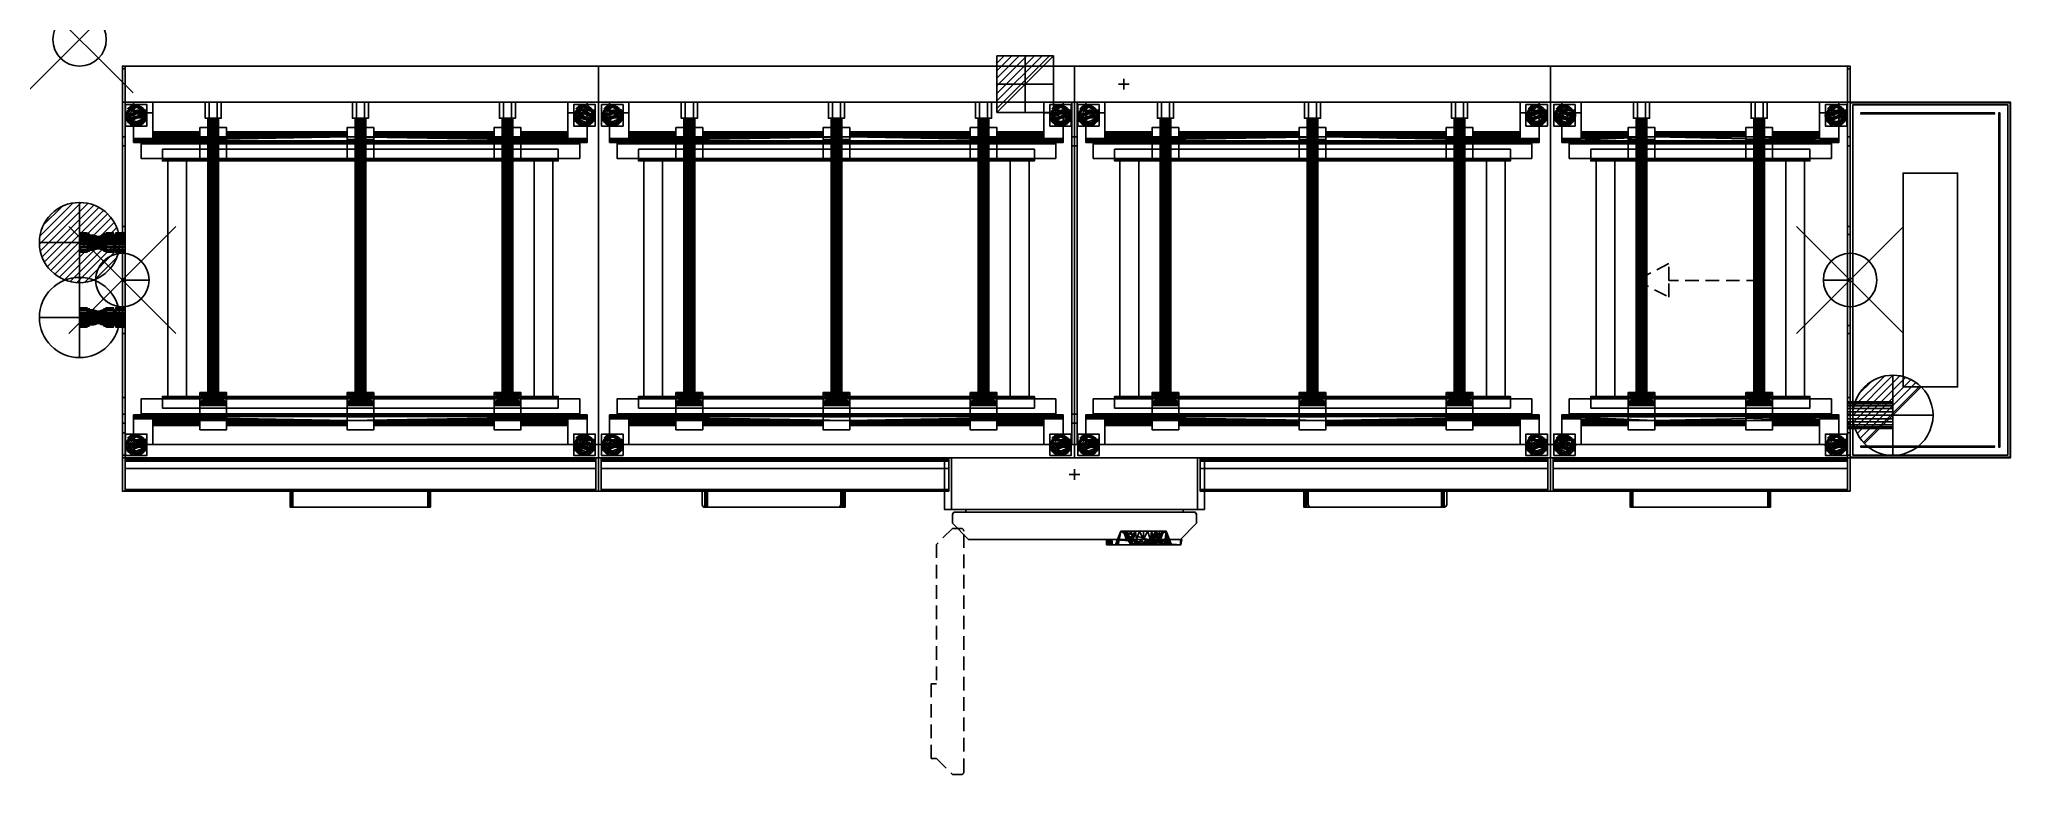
# Model space of a CAD drawing. Header units: millimetres. Extents: x -75 to 3610, y -1375 to 0.
import ezdxf

# ---------------------------------------------------------------- set-up
doc = ezdxf.new("R2010")
doc.units = ezdxf.units.MM
doc.header["$PDMODE"] = 35
doc.header["$PDSIZE"] = 100
doc.linetypes.add('NASCOSTA', pattern=[0.381, 0.254, -0.127])
for name, color, linetype in [('IQ_200_2D', 1, 'Continuous'), ('IQ_200_3D', 1, 'Continuous'), ('IQ_204_2D', 7, 'Continuous'), ('IQ_204_3D', 7, 'Continuous')]:
    doc.layers.add(name, color=color, linetype=linetype)
for name, color, linetype, lineweight in [('IQ_CON_COLDWATER_INT', 7, 'Continuous', 25), ('IQ_CON_DRAIN_INT', 7, 'Continuous', 25), ('IQ_CON_ELECTRICITY_INT', 7, 'Continuous', 25), ('IQ_CON_HOTWATER_INT', 7, 'Continuous', 25)]:
    doc.layers.add(name, color=color, linetype=linetype, lineweight=lineweight)
doc.layers.add('IQ_CURTAIN_3D', color=7, linetype='Continuous', transparency=0.9)
doc.layers.add('IQ_INS_3D', color=3, linetype='Continuous', lineweight=25, plot=False)

# ---------------------------------------------------------------- blocks, each defined once
blk = doc.blocks.new('*X1')
at = {"color": 0}
for p, q in [((286.774344, 2204.447934), (296.618251, 2214.291842)), ((286.774344, 2205.862148), (295.204037, 2214.291842)), ((286.774344, 2207.276361), (293.789824, 2214.291842)), ((286.774344, 2208.690575), (292.37561, 2214.291842)), ((286.774344, 2210.104788), (290.961397, 2214.291842)), ((286.774344, 2211.519002), (289.547183, 2214.291842)), ((286.774344, 2212.933216), (288.13297, 2214.291842))]:
    blk.add_line(p, q, dxfattribs=at)
blk = doc.blocks.new('electricity')
for p, q in [((2.12, 2.12), (-2.12, 2.12)), ((-2.12, 2.12), (-2.12, -2.12)), ((-2.12, -2.12), (2.12, 2.12)), ((2.12, -2.12), (2.12, 2.12)), ((-2.12, -2.12), (2.12, -2.12))]:
    blk.add_line(p, q)
at = {"extrusion": (-1, 0, 0)}
for p, q in [((0, -2.12, 2.12), (0, 2.12, 2.12)), ((0, 2.12, -2.12), (0, -2.12, -2.12)), ((0, 2.12, 2.12), (0, 2.12, -2.12)), ((0, 2.12, -2.12), (0, -2.12, 2.12)), ((0, -2.12, -2.12), (0, -2.12, 2.12))]:
    blk.add_line(p, q, dxfattribs=at)
at = {"extrusion": (0, -1, 0)}
for p, q in [((2.12, 0, 2.12), (-2.12, 0, 2.12)), ((-2.12, 0, -2.12), (2.12, 0, -2.12)), ((-2.12, 0, 2.12), (-2.12, 0, -2.12)), ((-2.12, 0, -2.12), (2.12, 0, 2.12)), ((2.12, 0, -2.12), (2.12, 0, 2.12))]:
    blk.add_line(p, q, dxfattribs=at)
at = {"xscale": 0.4000000000000909, "yscale": 0.4000000000000909, "zscale": 0.4000000000000909}
blk.add_blockref('*X1', (-116.83, -883.6), dxfattribs=at)
at = {"extrusion": (-1, 0, 0), "xscale": 0.3999999999999773, "yscale": 0.3999999999999773, "zscale": 0.3999999999999773}
blk.add_blockref('*X1', (-116.83, -883.6), dxfattribs=at)
at = {"extrusion": (0, -1, 0), "xscale": 0.4000000000000909, "yscale": 0.4000000000000909, "zscale": 0.4000000000000909}
blk.add_blockref('*X1', (-116.83, -883.6), dxfattribs=at)
blk = doc.blocks.new('coldwater')
blk.add_circle((0, 0), 3)
at = {"extrusion": (-1, 0, 0)}
blk.add_circle((0, 0), 3, dxfattribs=at)
at = {"extrusion": (0, -1, 0)}
blk.add_circle((0, 0), 3, dxfattribs=at)
blk = doc.blocks.new('*X5')
at = {"color": 0}
for p, q in [((134.08, 2208.73), (141.89, 2216.54)), ((134.16, 2210.23), (140.39, 2216.46)), ((134.24, 2207.47), (143.15, 2216.38)), ((134.56, 2206.38), (144.24, 2216.06)), ((134.8, 2212.28), (138.34, 2215.82)), ((135.01, 2205.42), (145.2, 2215.61)), ((135.56, 2204.56), (146.06, 2215.06)), ((136.22, 2203.8), (146.82, 2214.4)), ((136.96, 2203.13), (147.49, 2213.66)), ((137.81, 2202.56), (148.06, 2212.81)), ((138.76, 2202.1), (148.52, 2211.86)), ((139.83, 2201.76), (148.86, 2210.79)), ((141.06, 2201.57), (149.05, 2209.56)), ((142.52, 2201.61), (149.01, 2208.1)), ((144.44, 2202.12), (148.5, 2206.18))]:
    blk.add_line(p, q, dxfattribs=at)
blk = doc.blocks.new('hotwater')
blk.add_line((3, 0), (3, 0))
blk.add_circle((0, 0), 3)
at = {"extrusion": (-1, 0, 0)}
blk.add_circle((0, 0), 3, dxfattribs=at)
at = {"extrusion": (0, -1, 0)}
blk.add_circle((0, 0), 3, dxfattribs=at)
at = {"xscale": 0.4000000000000909, "yscale": 0.4000000000000909, "zscale": 0.4000000000000909}
blk.add_blockref('*X5', (-56.63, -883.62), dxfattribs=at)
at = {"extrusion": (-1, 0, 0), "xscale": 0.3999999999999773, "yscale": 0.3999999999999773, "zscale": 0.3999999999999773}
blk.add_blockref('*X5', (-56.63, -883.62), dxfattribs=at)
at = {"extrusion": (0, -1, 0), "xscale": 0.4000000000000909, "yscale": 0.4000000000000909, "zscale": 0.4000000000000909}
blk.add_blockref('*X5', (-56.63, -883.62), dxfattribs=at)
blk = doc.blocks.new('*X3')
at = {"color": 0}
for p, q in [((313.99, 2209.04), (321.51, 2216.55)), ((314.11, 2207.74), (322.8, 2216.44)), ((314.16, 2210.62), (319.93, 2216.39)), ((314.4, 2206.62), (323.93, 2216.15)), ((314.82, 2205.62), (324.92, 2215.72)), ((315.1, 2212.98), (317.57, 2215.44)), ((315.35, 2204.74), (325.8, 2215.19)), ((315.99, 2203.96), (326.58, 2214.56))]:
    blk.add_line(p, q, dxfattribs=at)
blk = doc.blocks.new('drain')
blk.add_line((-2.12, -2.12), (2.12, 2.12))
at = {"extrusion": (-1, 0, 0)}
blk.add_line((0, 2.12, -2.12), (0, -2.12, 2.12), dxfattribs=at)
at = {"extrusion": (0, -1, 0)}
blk.add_line((-2.12, 0, -2.12), (2.12, 0, 2.12), dxfattribs=at)
for start, end in [(45, 225), (225, 45)]:
    blk.add_arc((0, 0), 3, start, end)
at = {"extrusion": (-1, 0, 0)}
for start, end in [(45, 225), (225, 45)]:
    blk.add_arc((0, 0), 3, start, end, dxfattribs=at)
at = {"extrusion": (0, -1, 0)}
for start, end in [(45, 225), (225, 45)]:
    blk.add_arc((0, 0), 3, start, end, dxfattribs=at)
at = {"xscale": 0.4000000000000909, "yscale": 0.4000000000000909, "zscale": 0.4000000000000909}
blk.add_blockref('*X3', (-128.6, -883.62), dxfattribs=at)
at = {"extrusion": (-1, 0, 0), "xscale": 0.3999999999999773, "yscale": 0.3999999999999773, "zscale": 0.3999999999999773}
blk.add_blockref('*X3', (-128.6, -883.62), dxfattribs=at)
at = {"extrusion": (0, -1, 0), "xscale": 0.4000000000000909, "yscale": 0.4000000000000909, "zscale": 0.4000000000000909}
blk.add_blockref('*X3', (-128.6, -883.62), dxfattribs=at)

msp = doc.modelspace()

# ---------------------------------------------------------------- linework, layer by layer
at = {"layer": 'IQ_200_2D'}
msp.add_lwpolyline([(80, -50), (3310, -50), (3310, -845), (2103, -845), (2103, -879), (1617, -879), (1617, -845), (80, -845), (80, -50)], dxfattribs=at)
msp.add_lwpolyline([(3310, -117.5), (3610, -117.5), (3610, -782.5), (3310, -782.5)], close=True, dxfattribs=at)
at = {"layer": 'IQ_200_2D', "color": 7}
for points in [[(395, -845), (654, -845.1), (654, -870, -0.414214), (649, -875), (400, -875, -0.414214), (395, -870)], [(1423, -845), (1164, -845), (1164, -870, 0.414214), (1169, -875), (1418, -875, 0.414214), (1423, -870)], [(2297, -845), (2556, -845), (2556, -870, -0.414214), (2551, -875), (2302, -875, -0.414214), (2297, -870)], [(2900.5, -845), (3159.5, -845), (3159.5, -870, -0.414214), (3154.5, -875), (2905.5, -875, -0.414214), (2900.5, -870)]]:
    msp.add_lwpolyline(points, format="xyb", close=True, dxfattribs=at)
at = {"layer": 'IQ_200_2D'}
msp.add_lwpolyline([(2083, -884), (2083, -884, -0.414214), (2088, -889), (2088, -905), (2058, -935), (2058, -945), (1920, -945), (1920, -935), (1662, -935), (1632, -905), (1632, -889, -0.414213), (1637, -884), (2083, -884)], format="xyb", dxfattribs=at)
at = {"layer": 'IQ_200_3D'}
for points in [[(80, -50, 2312), (80, -50, 1785), (80, -782.5, 1785), (80, -782.5, 2312)], [(970, -50, 1785), (80, -50, 1785), (80, -50, 2312), (970, -50, 2312)], [(970, -50, 2312), (80, -50, 2312), (80, -782.5, 2312), (970, -782.5, 2312)], [(85, -117.5, 188), (80, -117.5, 188), (80, -50, 188), (85, -50, 188)], [(85, -50, 188), (80, -50, 188), (80, -50, 651), (85, -50, 651)], [(85, -50, 663), (80, -50, 663), (80, -50, 1785), (85, -50, 1785)], [(85, -55, 656), (80, -55, 656), (80, -777.5, 656), (85, -777.5, 656)], [(85, -777.5, 658), (80, -777.5, 658), (80, -55, 658), (85, -55, 658)], [(3305, -117.5, 188), (85, -117.5, 188), (85, -50, 188), (3305, -50, 188)], [(3305, -50, 188), (85, -50, 188), (85, -50, 1785), (3305, -50, 1785)], [(970, -782.5, 2312), (970, -782.5, 1785), (970, -50, 1785), (970, -50, 2312)], [(3305, -50, 1785), (970, -50, 1785), (970, -782.5, 1785), (3305, -782.5, 1785)], [(3310, -117.5, 188), (3305, -117.5, 188), (3305, -50, 188), (3310, -50, 188)], [(3310, -50, 188), (3305, -50, 188), (3305, -50, 651), (3310, -50, 651)], [(3310, -50, 1785), (3305, -50, 1785), (3305, -782.5, 1785), (3310, -782.5, 1785)], [(3310, -50, 663), (3305, -50, 663), (3305, -50, 1785), (3310, -50, 1785)], [(3310, -55, 656), (3305, -55, 656), (3305, -777.5, 656), (3310, -777.5, 656)], [(3310, -777.5, 658), (3305, -777.5, 658), (3305, -55, 658), (3310, -55, 658)], [(85, -350, 150), (80, -350, 150), (80, -117.5, 150), (85, -117.5, 150)], [(85, -117.5, 150), (80, -117.5, 150), (80, -117.5, 188), (85, -117.5, 188)], [(3305, -117.5, 150), (85, -117.5, 150), (85, -117.5, 188), (3305, -117.5, 188)], [(3305, -757.5, 1443), (85, -757.5, 1443), (85, -117.5, 1443), (3305, -117.5, 1443)], [(3305, -117.5, 1443), (85, -117.5, 1443), (85, -117.5, 708), (3305, -117.5, 708)], [(3305, -117.5, 708), (85, -117.5, 708), (85, -757.5, 708), (3305, -757.5, 708)], [(3305, -782.5, 150), (85, -782.5, 150), (85, -117.5, 150), (3305, -117.5, 150)], [(1865, -117.5, 708), (1855, -117.5, 708), (1855, -117.5, 1443), (1865, -117.5, 1443)], [(1865, -117.5, 1443), (1855, -117.5, 1443), (1855, -757.5, 1443), (1865, -757.5, 1443)], [(1865, -757.5, 708), (1855, -757.5, 708), (1855, -117.5, 708), (1865, -117.5, 708)], [(3310, -350, 150), (3305, -350, 150), (3305, -117.5, 150), (3310, -117.5, 150)], [(3310, -117.5, 150), (3305, -117.5, 150), (3305, -117.5, 188), (3310, -117.5, 188)], [(3610, -117.5, 1785), (3610, -117.5, 1494), (3310, -117.5, 1494), (3310, -117.5, 1785)], [(3609, -118.5, 1493), (3310, -118.5, 1493), (3310, -117.5, 1494), (3610, -117.5, 1494)], [(3310, -117.5, 1365), (3310, -117.5, 1492), (3610, -117.5, 1492), (3610, -117.5, 1365)], [(3610, -117.5, 1492), (3310, -117.5, 1492), (3310, -118.5, 1493), (3609, -118.5, 1493)], [(3315, -777.5, 1493), (3315, -777.5, 1365), (3315, -122.5, 1365), (3315, -122.5, 1493)], [(3315, -122.5, 1493), (3315, -122.5, 1365), (3605, -122.5, 1365), (3605, -122.5, 1493)], [(3605, -122.5, 1493), (3605, -122.5, 1365), (3605, -777.5, 1365), (3605, -777.5, 1493)], [(3610, -117.5, 1494), (3610, -782.5, 1494), (3609, -781.5, 1493), (3609, -118.5, 1493)], [(3609, -118.5, 1493), (3609, -781.5, 1493), (3610, -782.5, 1492), (3610, -117.5, 1492)], [(3610, -782.5, 1785), (3610, -782.5, 1494), (3610, -117.5, 1494), (3610, -117.5, 1785)], [(3610, -117.5, 1365), (3610, -117.5, 1492), (3610, -782.5, 1492), (3610, -782.5, 1365)], [(85, -182, 1357.6), (80, -182, 1357.6), (80, -182, 822.9), (85, -182, 822.9)], [(1865, -182, 1357.6), (1855, -182, 1357.6), (1855, -182, 822.9), (1865, -182, 822.9)], [(3310, -182, 1357.6), (3305, -182, 1357.6), (3305, -182, 822.9), (3310, -182, 822.9)], [(85, -700.8, 1374.8), (80, -700.8, 1374.8), (80, -199.2, 1374.8), (85, -199.2, 1374.8)], [(85, -199.2, 805.7), (80, -199.2, 805.7), (80, -700.8, 805.7), (85, -700.8, 805.7)], [(1865, -700.8, 1374.8), (1855, -700.8, 1374.8), (1855, -199.2, 1374.8), (1865, -199.2, 1374.8)], [(1865, -199.2, 805.7), (1855, -199.2, 805.7), (1855, -700.8, 805.7), (1865, -700.8, 805.7)], [(3310, -199.2, 805.7), (3305, -199.2, 805.7), (3305, -700.8, 805.7), (3310, -700.8, 805.7)], [(3310, -700.8, 1374.8), (3305, -700.8, 1374.8), (3305, -199.2, 1374.8), (3310, -199.2, 1374.8)], [(3409, -650, 1785), (3409, -650, 1493), (3409, -250, 1493), (3409, -250, 1785)], [(3409, -250, 1785), (3409, -250, 1493), (3511, -250, 1493), (3511, -250, 1785)], [(3511, -250, 1785), (3511, -250, 1493), (3511, -650, 1493), (3511, -650, 1785)], [(85, -350, 195), (80, -350, 195), (80, -350, 150), (85, -350, 150)], [(85, -535, 210), (80, -535, 210), (80, -365, 210), (85, -365, 210)], [(3310, -350, 195), (3305, -350, 195), (3305, -350, 150), (3310, -350, 150)], [(3310, -535, 210), (3305, -535, 210), (3305, -365, 210), (3310, -365, 210)], [(85, -670, 150), (80, -670, 150), (80, -550, 150), (85, -550, 150)], [(85, -550, 150), (80, -550, 150), (80, -550, 195), (85, -550, 195)], [(3310, -670, 150), (3305, -670, 150), (3305, -550, 150), (3310, -550, 150)], [(3310, -550, 150), (3305, -550, 150), (3305, -550, 195), (3310, -550, 195)], [(3511, -650, 1785), (3511, -650, 1493), (3409, -650, 1493), (3409, -650, 1785)], [(85, -670, 185), (80, -670, 185), (80, -670, 150), (85, -670, 150)], [(3310, -670, 185), (3305, -670, 185), (3305, -670, 150), (3310, -670, 150)], [(85, -718, 822.9), (80, -718, 822.9), (80, -718, 1357.6), (85, -718, 1357.6)], [(85, -736, 150), (80, -736, 150), (80, -736, 185), (85, -736, 185)], [(85, -782.5, 150), (80, -782.5, 150), (80, -736, 150), (85, -736, 150)], [(1865, -718, 822.9), (1855, -718, 822.9), (1855, -718, 1357.6), (1865, -718, 1357.6)], [(3310, -718, 822.9), (3305, -718, 822.9), (3305, -718, 1357.6), (3310, -718, 1357.6)], [(3310, -736, 150), (3305, -736, 150), (3305, -736, 185), (3310, -736, 185)], [(3310, -782.5, 150), (3305, -782.5, 150), (3305, -736, 150), (3310, -736, 150)], [(3305, -757.5, 708), (85, -757.5, 708), (85, -757.5, 1443), (3305, -757.5, 1443)], [(1865, -757.5, 1443), (1855, -757.5, 1443), (1855, -757.5, 708), (1865, -757.5, 708)], [(970, -782.5, 2312), (80, -782.5, 2312), (80, -782.5, 1785), (970, -782.5, 1785)], [(85, -782.5, 651), (80, -782.5, 651), (80, -782.5, 150), (85, -782.5, 150)], [(85, -782.5, 1785), (80, -782.5, 1785), (80, -782.5, 663), (85, -782.5, 663)], [(965, -842.5, 188), (85, -842.5, 188), (85, -782.5, 188), (965, -782.5, 188)], [(965, -782.5, 758.1), (85, -782.5, 758.1), (85, -841.9, 774), (965, -841.9, 774)], [(3305, -782.5, 1785), (85, -782.5, 1785), (85, -782.5, 150), (3305, -782.5, 150)], [(965, -785.5, 1493), (85, -785.5, 1493), (85, -802.6, 1493), (965, -802.6, 1493)], [(965, -785.5, 763.6), (85, -785.5, 763.6), (85, -785.5, 1493), (965, -785.5, 1493)], [(965, -843.1, 775.8), (85, -843.1, 775.8), (85, -788.6, 761.2), (965, -788.6, 761.2)], [(965, -802.6, 1493), (85, -802.6, 1493), (85, -845, 1463.4), (965, -845, 1463.4)], [(1625, -782.5, 758.1), (975, -782.5, 758.1), (975, -841.9, 774), (1625, -841.9, 774)], [(1625, -842.5, 188), (975, -842.5, 188), (975, -782.5, 188), (1625, -782.5, 188)], [(1625, -785.5, 1493), (975, -785.5, 1493), (975, -802.6, 1493), (1625, -802.6, 1493)], [(1625, -785.5, 763.6), (975, -785.5, 763.6), (975, -785.5, 1493), (1625, -785.5, 1493)], [(1625, -843.1, 775.8), (975, -843.1, 775.8), (975, -788.6, 761.2), (1625, -788.6, 761.2)], [(1625, -802.6, 1493), (975, -802.6, 1493), (975, -845, 1463.4), (1625, -845, 1463.4)], [(1630, -782.5, 1785), (1630, -782.5, 150), (1630, -879, 150), (1630, -879, 1785)], [(2090, -879, 150), (1630, -879, 150), (1630, -782.5, 150), (2090, -782.5, 150)], [(1630, -782.5, 1785), (1630, -879, 1785), (2090, -879, 1785), (2090, -782.5, 1785)], [(2090, -879, 1785), (2090, -879, 150), (2090, -782.5, 150), (2090, -782.5, 1785)], [(2745, -782.5, 758.1), (2095, -782.5, 758.1), (2095, -841.9, 774), (2745, -841.9, 774)], [(2745, -842.5, 188), (2095, -842.5, 188), (2095, -782.5, 188), (2745, -782.5, 188)], [(2745, -785.5, 1493), (2095, -785.5, 1493), (2095, -802.6, 1493), (2745, -802.6, 1493)], [(2745, -785.5, 763.6), (2095, -785.5, 763.6), (2095, -785.5, 1493), (2745, -785.5, 1493)], [(2745, -843.1, 775.8), (2095, -843.1, 775.8), (2095, -788.6, 761.2), (2745, -788.6, 761.2)], [(2745, -802.6, 1493), (2095, -802.6, 1493), (2095, -845, 1463.4), (2745, -845, 1463.4)], [(3305, -842.5, 188), (2755, -842.5, 188), (2755, -782.5, 188), (3305, -782.5, 188)], [(3305, -782.5, 758.1), (2755, -782.5, 758.1), (2755, -841.9, 774), (3305, -841.9, 774)], [(3305, -785.5, 1493), (2755, -785.5, 1493), (2755, -802.6, 1493), (3305, -802.6, 1493)], [(3305, -785.5, 763.6), (2755, -785.5, 763.6), (2755, -785.5, 1493), (3305, -785.5, 1493)], [(3305, -843.1, 775.8), (2755, -843.1, 775.8), (2755, -788.6, 761.2), (3305, -788.6, 761.2)], [(3305, -802.6, 1493), (2755, -802.6, 1493), (2755, -845, 1463.4), (3305, -845, 1463.4)], [(3310, -782.5, 651), (3305, -782.5, 651), (3305, -782.5, 150), (3310, -782.5, 150)], [(3310, -782.5, 1785), (3305, -782.5, 1785), (3305, -782.5, 663), (3310, -782.5, 663)], [(3610, -782.5, 1494), (3310, -782.5, 1494), (3310, -781.5, 1493), (3609, -781.5, 1493)], [(3609, -781.5, 1493), (3310, -781.5, 1493), (3310, -782.5, 1492), (3610, -782.5, 1492)], [(3310, -782.5, 1785), (3310, -782.5, 1494), (3610, -782.5, 1494), (3610, -782.5, 1785)], [(3610, -782.5, 1365), (3610, -782.5, 1492), (3310, -782.5, 1492), (3310, -782.5, 1365)], [(3605, -777.5, 1493), (3605, -777.5, 1365), (3315, -777.5, 1365), (3315, -777.5, 1493)], [(965, -845, 771.6), (85, -845, 771.6), (85, -845, 190.5), (965, -845, 190.5)], [(965, -845, 1463.4), (85, -845, 1463.4), (85, -845, 778.2), (965, -845, 778.2)], [(1625, -845, 771.6), (975, -845, 771.6), (975, -845, 190.5), (1625, -845, 190.5)], [(1625, -845, 1463.4), (975, -845, 1463.4), (975, -845, 778.2), (1625, -845, 778.2)], [(2745, -845, 771.6), (2095, -845, 771.6), (2095, -845, 190.5), (2745, -845, 190.5)], [(2745, -845, 1463.4), (2095, -845, 1463.4), (2095, -845, 778.2), (2745, -845, 778.2)], [(3305, -845, 771.6), (2755, -845, 771.6), (2755, -845, 190.5), (3305, -845, 190.5)], [(3305, -845, 1463.4), (2755, -845, 1463.4), (2755, -845, 778.2), (3305, -845, 778.2)], [(1630, -879, 1785), (1630, -879, 150), (2090, -879, 150), (2090, -879, 1785)], [(2082.9, -884, 1785), (2082.9, -884, 150), (1637, -884, 150), (1637, -884, 1785)], [(1632, -889, 1785), (1632, -889, 150), (1632, -905, 150), (1632, -905, 1785)], [(2088, -905, 1785), (2088, -905, 150), (2088, -889, 150), (2088, -889, 1785)], [(1662, -935.2, 1416.8), (1662, -935, 1416.8), (1721.8, -935, 1416.8), (1721.8, -935.2, 1416.8)], [(1662, -935.2, 1785), (1662, -935, 1785), (1662, -935, 1416.8), (1662, -935.2, 1416.8)], [(1732.4, -935.2, 1413.8), (1732.4, -935, 1413.8), (1767.8, -935, 1391.8), (1767.8, -935.2, 1391.8)], [(1778.3, -935.2, 1388.8), (1778.3, -935, 1388.8), (1943.3, -935, 1388.8), (1943.3, -935.2, 1388.8)], [(1953.9, -935.2, 1391.8), (1953.9, -935, 1391.8), (1989.3, -935, 1413.8), (1989.3, -935.2, 1413.8)], [(1999.8, -935.2, 1416.8), (1999.8, -935, 1416.8), (2058, -935, 1416.8), (2058, -935.2, 1416.8)], [(2058, -935.2, 1416.8), (2058, -935, 1416.8), (2058, -935, 1785), (2058, -935.2, 1785)]]:
    msp.add_3dface(points, dxfattribs=at)
for points, invisible_edges in [([(80, -50, 651), (80, -50.2, 652.3), (85, -50.2, 652.3), (85, -50, 651)], 2), ([(80, -53.7, 655.8), (80, -52.5, 655.3), (80, -50, 651), (80, -55, 656)], 6), ([(80, -50, 651), (80, -52.5, 655.3), (80, -50.2, 652.3)], 3), ([(80, -55, 656), (80, -50, 651), (80, -357.5, 208), (80, -361.1, 209.5)], 11), ([(80, -117.5, 188), (80, -354.4, 205.6), (80, -357.5, 208), (80, -50, 651)], 13), ([(80, -50, 651), (80, -50, 188), (80, -117.5, 188)], 12), ([(85, -50, 663), (85, -50.2, 661.7), (80, -50.2, 661.7), (80, -50, 663)], 2), ([(80, -55, 658), (80, -191.7, 807.4), (80, -188.5, 809.5), (80, -50, 663)], 13), ([(80, -50, 663), (80, -50.2, 661.7), (80, -55, 658)], 14), ([(80, -50, 663), (80, -188.5, 809.5), (80, -185.8, 812.2)], 13), ([(80, -185.8, 812.2), (80, -183.7, 815.5), (80, -50, 663)], 14), ([(80, -182, 822.9), (80, -182, 1357.6), (80, -50, 1785), (80, -50, 663)], 10), ([(80, -182.6, 1362.1), (80, -50, 1785), (80, -182, 1357.6)], 3), ([(80, -183.7, 815.5), (80, -182.4, 819.1), (80, -50, 663)], 14), ([(80, -50, 1785), (80, -194.8, 1374.3), (80, -199.2, 1374.8), (80, -782.5, 1785)], 5), ([(80, -190.6, 1372.5), (80, -194.8, 1374.3), (80, -50, 1785)], 14), ([(80, -184.3, 1366.2), (80, -187, 1369.8), (80, -50, 1785)], 14), ([(80, -50, 1785), (80, -187, 1369.8), (80, -190.6, 1372.5)], 13), ([(80, -184.3, 1366.2), (80, -50, 1785), (80, -182.6, 1362.1)], 3), ([(80, -182, 822.9), (80, -50, 663), (80, -182.4, 819.1)], 3), ([(80, -50.2, 652.3), (80, -50.7, 653.5), (85, -50.7, 653.5), (85, -50.2, 652.3)], 10), ([(80, -51.5, 654.5), (80, -50.7, 653.5), (80, -50.2, 652.3), (80, -52.5, 655.3)], 4), ([(80, -50.7, 660.5), (80, -50.2, 661.7), (85, -50.2, 661.7), (85, -50.7, 660.5)], 10), ([(80, -50.2, 661.7), (80, -50.7, 660.5), (80, -53.7, 658.2), (80, -55, 658)], 10), ([(85, -51.5, 654.5), (85, -50.7, 653.5), (80, -50.7, 653.5), (80, -51.5, 654.5)], 10), ([(80, -51.5, 659.5), (80, -50.7, 660.5), (85, -50.7, 660.5), (85, -51.5, 659.5)], 10), ([(80, -50.7, 660.5), (80, -51.5, 659.5), (80, -52.5, 658.7), (80, -53.7, 658.2)], 8), ([(80, -51.5, 654.5), (80, -52.5, 655.3), (85, -52.5, 655.3), (85, -51.5, 654.5)], 10), ([(85, -51.5, 659.5), (85, -52.5, 658.7), (80, -52.5, 658.7), (80, -51.5, 659.5)], 10), ([(80, -52.5, 655.3), (80, -53.7, 655.8), (85, -53.7, 655.8), (85, -52.5, 655.3)], 10), ([(80, -53.7, 658.2), (80, -52.5, 658.7), (85, -52.5, 658.7), (85, -53.7, 658.2)], 10), ([(85, -55, 656), (85, -53.7, 655.8), (80, -53.7, 655.8), (80, -55, 656)], 2), ([(80, -55, 658), (80, -53.7, 658.2), (85, -53.7, 658.2), (85, -55, 658)], 2), ([(80, -55, 656), (80, -361.1, 209.5), (80, -365, 210), (80, -777.5, 656)], 5), ([(80, -55, 658), (80, -195.4, 806.2), (80, -191.7, 807.4)], 13), ([(80, -199.2, 805.7), (80, -195.4, 806.2), (80, -55, 658), (80, -777.5, 658)], 10), ([(85, -117.5, 188), (85, -50, 651), (85, -357.5, 208), (85, -354.4, 205.6)], 11), ([(85, -117.5, 188), (85, -50, 188), (85, -50, 651)], 12), ([(85, -357.5, 208), (85, -50, 651), (85, -55, 656), (85, -361.1, 209.5)], 7), ([(85, -53.7, 655.8), (85, -55, 656), (85, -50, 651), (85, -52.5, 655.3)], 6), ([(85, -50, 651), (85, -50.2, 652.3), (85, -52.5, 655.3)], 14), ([(85, -117.5, 708), (85, -50, 188), (85, -117.5, 188), (85, -757.5, 708)], 5), ([(85, -117.5, 1443), (85, -757.5, 1443), (85, -782.5, 1785), (85, -50, 1785)], 10), ([(85, -117.5, 708), (85, -117.5, 1443), (85, -50, 1785), (85, -50, 188)], 10), ([(85, -199.2, 1374.8), (85, -194.8, 1374.3), (85, -50, 1785), (85, -782.5, 1785)], 10), ([(85, -50, 1785), (85, -190.6, 1372.5), (85, -187, 1369.8)], 13), ([(85, -190.6, 1372.5), (85, -50, 1785), (85, -194.8, 1374.3)], 3), ([(85, -50, 1785), (85, -187, 1369.8), (85, -184.3, 1366.2)], 13), ([(85, -184.3, 1366.2), (85, -182.6, 1362.1), (85, -50, 1785)], 14), ([(85, -182, 822.9), (85, -50, 663), (85, -50, 1785), (85, -182, 1357.6)], 5), ([(85, -183.7, 815.5), (85, -50, 663), (85, -182.4, 819.1)], 3), ([(85, -182.6, 1362.1), (85, -182, 1357.6), (85, -50, 1785)], 14), ([(85, -50, 663), (85, -182, 822.9), (85, -182.4, 819.1)], 13), ([(85, -188.5, 809.5), (85, -191.7, 807.4), (85, -55, 658), (85, -50, 663)], 14), ([(85, -185.8, 812.2), (85, -188.5, 809.5), (85, -50, 663)], 14), ([(85, -185.8, 812.2), (85, -50, 663), (85, -183.7, 815.5)], 3), ([(85, -55, 658), (85, -53.7, 658.2), (85, -50.2, 661.7), (85, -50, 663)], 10), ([(85, -50.2, 652.3), (85, -50.7, 653.5), (85, -51.5, 654.5), (85, -52.5, 655.3)], 8), ([(85, -53.7, 658.2), (85, -52.5, 658.7), (85, -50.7, 660.5), (85, -50.2, 661.7)], 10), ([(85, -50.7, 660.5), (85, -52.5, 658.7), (85, -51.5, 659.5)], 1), ([(85, -365, 210), (85, -361.1, 209.5), (85, -55, 656), (85, -777.5, 656)], 10), ([(85, -55, 658), (85, -191.7, 807.4), (85, -195.4, 806.2)], 13), ([(85, -55, 658), (85, -195.4, 806.2), (85, -199.2, 805.7), (85, -777.5, 658)], 5), ([(3305, -50, 651), (3305, -50.2, 652.3), (3310, -50.2, 652.3), (3310, -50, 651)], 2), ([(3310, -50, 663), (3310, -50.2, 661.7), (3305, -50.2, 661.7), (3305, -50, 663)], 2), ([(3305, -53.7, 655.8), (3305, -52.5, 655.3), (3305, -50, 651), (3305, -55, 656)], 6), ([(3305, -50, 651), (3305, -52.5, 655.3), (3305, -50.2, 652.3)], 3), ([(3305, -55, 656), (3305, -50, 651), (3305, -357.5, 208), (3305, -361.1, 209.5)], 11), ([(3305, -117.5, 188), (3305, -354.4, 205.6), (3305, -357.5, 208), (3305, -50, 651)], 13), ([(3305, -50, 651), (3305, -50, 188), (3305, -117.5, 188)], 12), ([(3305, -55, 658), (3305, -191.7, 807.4), (3305, -188.5, 809.5), (3305, -50, 663)], 13), ([(3305, -50, 663), (3305, -50.2, 661.7), (3305, -55, 658)], 14), ([(3305, -50, 663), (3305, -188.5, 809.5), (3305, -185.8, 812.2)], 13), ([(3305, -185.8, 812.2), (3305, -183.7, 815.5), (3305, -50, 663)], 14), ([(3305, -182, 822.9), (3305, -182, 1357.6), (3305, -50, 1785), (3305, -50, 663)], 10), ([(3305, -182.6, 1362.1), (3305, -50, 1785), (3305, -182, 1357.6)], 3), ([(3305, -183.7, 815.5), (3305, -182.4, 819.1), (3305, -50, 663)], 14), ([(3305, -50, 1785), (3305, -194.8, 1374.3), (3305, -199.2, 1374.8), (3305, -782.5, 1785)], 5), ([(3305, -190.6, 1372.5), (3305, -194.8, 1374.3), (3305, -50, 1785)], 14), ([(3305, -184.3, 1366.2), (3305, -187, 1369.8), (3305, -50, 1785)], 14), ([(3305, -50, 1785), (3305, -187, 1369.8), (3305, -190.6, 1372.5)], 13), ([(3305, -184.3, 1366.2), (3305, -50, 1785), (3305, -182.6, 1362.1)], 3), ([(3305, -182, 822.9), (3305, -50, 663), (3305, -182.4, 819.1)], 3), ([(3305, -782.5, 1785), (3305, -757.5, 1443), (3305, -117.5, 1443), (3305, -50, 1785)], 5), ([(3305, -50, 1785), (3305, -117.5, 1443), (3305, -117.5, 708), (3305, -50, 188)], 5), ([(3305, -117.5, 188), (3305, -50, 188), (3305, -117.5, 708), (3305, -757.5, 708)], 10), ([(3305, -50.2, 652.3), (3305, -50.7, 653.5), (3310, -50.7, 653.5), (3310, -50.2, 652.3)], 10), ([(3305, -50.7, 660.5), (3305, -50.2, 661.7), (3310, -50.2, 661.7), (3310, -50.7, 660.5)], 10), ([(3305, -51.5, 654.5), (3305, -50.7, 653.5), (3305, -50.2, 652.3), (3305, -52.5, 655.3)], 4), ([(3305, -50.2, 661.7), (3305, -50.7, 660.5), (3305, -53.7, 658.2), (3305, -55, 658)], 10), ([(3310, -51.5, 654.5), (3310, -50.7, 653.5), (3305, -50.7, 653.5), (3305, -51.5, 654.5)], 10), ([(3305, -51.5, 659.5), (3305, -50.7, 660.5), (3310, -50.7, 660.5), (3310, -51.5, 659.5)], 10), ([(3305, -50.7, 660.5), (3305, -51.5, 659.5), (3305, -52.5, 658.7), (3305, -53.7, 658.2)], 8), ([(3305, -51.5, 654.5), (3305, -52.5, 655.3), (3310, -52.5, 655.3), (3310, -51.5, 654.5)], 10), ([(3310, -51.5, 659.5), (3310, -52.5, 658.7), (3305, -52.5, 658.7), (3305, -51.5, 659.5)], 10), ([(3305, -52.5, 655.3), (3305, -53.7, 655.8), (3310, -53.7, 655.8), (3310, -52.5, 655.3)], 10), ([(3305, -53.7, 658.2), (3305, -52.5, 658.7), (3310, -52.5, 658.7), (3310, -53.7, 658.2)], 10), ([(3310, -55, 656), (3310, -53.7, 655.8), (3305, -53.7, 655.8), (3305, -55, 656)], 2), ([(3305, -55, 658), (3305, -53.7, 658.2), (3310, -53.7, 658.2), (3310, -55, 658)], 2), ([(3305, -55, 656), (3305, -361.1, 209.5), (3305, -365, 210), (3305, -777.5, 656)], 5), ([(3305, -55, 658), (3305, -195.4, 806.2), (3305, -191.7, 807.4)], 13), ([(3305, -199.2, 805.7), (3305, -195.4, 806.2), (3305, -55, 658), (3305, -777.5, 658)], 10), ([(3310, -117.5, 188), (3310, -50, 651), (3310, -357.5, 208), (3310, -354.4, 205.6)], 11), ([(3310, -117.5, 188), (3310, -50, 188), (3310, -50, 651)], 12), ([(3310, -357.5, 208), (3310, -50, 651), (3310, -55, 656), (3310, -361.1, 209.5)], 7), ([(3310, -53.7, 655.8), (3310, -55, 656), (3310, -50, 651), (3310, -52.5, 655.3)], 6), ([(3310, -50, 651), (3310, -50.2, 652.3), (3310, -52.5, 655.3)], 14), ([(3310, -199.2, 1374.8), (3310, -194.8, 1374.3), (3310, -50, 1785), (3310, -782.5, 1785)], 10), ([(3310, -50, 1785), (3310, -190.6, 1372.5), (3310, -187, 1369.8)], 13), ([(3310, -190.6, 1372.5), (3310, -50, 1785), (3310, -194.8, 1374.3)], 3), ([(3310, -50, 1785), (3310, -187, 1369.8), (3310, -184.3, 1366.2)], 13), ([(3310, -184.3, 1366.2), (3310, -182.6, 1362.1), (3310, -50, 1785)], 14), ([(3310, -182, 822.9), (3310, -50, 663), (3310, -50, 1785), (3310, -182, 1357.6)], 5), ([(3310, -183.7, 815.5), (3310, -50, 663), (3310, -182.4, 819.1)], 3), ([(3310, -182.6, 1362.1), (3310, -182, 1357.6), (3310, -50, 1785)], 14), ([(3310, -50, 663), (3310, -182, 822.9), (3310, -182.4, 819.1)], 13), ([(3310, -188.5, 809.5), (3310, -191.7, 807.4), (3310, -55, 658), (3310, -50, 663)], 14), ([(3310, -185.8, 812.2), (3310, -188.5, 809.5), (3310, -50, 663)], 14), ([(3310, -185.8, 812.2), (3310, -50, 663), (3310, -183.7, 815.5)], 3), ([(3310, -55, 658), (3310, -53.7, 658.2), (3310, -50.2, 661.7), (3310, -50, 663)], 10), ([(3310, -50.2, 652.3), (3310, -50.7, 653.5), (3310, -51.5, 654.5), (3310, -52.5, 655.3)], 8), ([(3310, -53.7, 658.2), (3310, -52.5, 658.7), (3310, -50.7, 660.5), (3310, -50.2, 661.7)], 10), ([(3310, -50.7, 660.5), (3310, -52.5, 658.7), (3310, -51.5, 659.5)], 1), ([(3310, -365, 210), (3310, -361.1, 209.5), (3310, -55, 656), (3310, -777.5, 656)], 10), ([(3310, -55, 658), (3310, -191.7, 807.4), (3310, -195.4, 806.2)], 13), ([(3310, -55, 658), (3310, -195.4, 806.2), (3310, -199.2, 805.7), (3310, -777.5, 658)], 5), ([(80, -352, 202.5), (80, -354.4, 205.6), (80, -117.5, 188)], 14), ([(80, -117.5, 188), (80, -350.5, 198.9), (80, -352, 202.5)], 13), ([(80, -117.5, 188), (80, -117.5, 150), (80, -350, 150), (80, -350, 195)], 8), ([(80, -350, 195), (80, -350.5, 198.9), (80, -117.5, 188)], 14), ([(85, -350.5, 198.9), (85, -117.5, 188), (85, -352, 202.5)], 3), ([(85, -350, 150), (85, -117.5, 150), (85, -117.5, 188), (85, -350, 195)], 4), ([(85, -350.5, 198.9), (85, -350, 195), (85, -117.5, 188)], 14), ([(85, -354.4, 205.6), (85, -352, 202.5), (85, -117.5, 188)], 14), ([(85, -782.5, 150), (85, -757.5, 708), (85, -117.5, 188), (85, -117.5, 150)], 3), ([(1855, -117.5, 708), (1855, -183.7, 815.5), (1855, -182.4, 819.1)], 13), ([(1855, -183.7, 815.5), (1855, -117.5, 708), (1855, -185.8, 812.2)], 3), ([(1855, -117.5, 708), (1855, -182.4, 819.1), (1855, -182, 822.9), (1855, -117.5, 1443)], 5), ([(1855, -195.4, 806.2), (1855, -191.7, 807.4), (1855, -117.5, 708)], 14), ([(1855, -188.5, 809.5), (1855, -185.8, 812.2), (1855, -117.5, 708)], 14), ([(1855, -191.7, 807.4), (1855, -188.5, 809.5), (1855, -117.5, 708)], 14), ([(1855, -199.2, 805.7), (1855, -195.4, 806.2), (1855, -117.5, 708), (1855, -757.5, 708)], 10), ([(1855, -182, 1357.6), (1855, -182.6, 1362.1), (1855, -117.5, 1443), (1855, -182, 822.9)], 6), ([(1855, -117.5, 1443), (1855, -184.3, 1366.2), (1855, -187, 1369.8)], 13), ([(1855, -184.3, 1366.2), (1855, -117.5, 1443), (1855, -182.6, 1362.1)], 3), ([(1855, -187, 1369.8), (1855, -190.6, 1372.5), (1855, -117.5, 1443)], 14), ([(1855, -117.5, 1443), (1855, -194.8, 1374.3), (1855, -199.2, 1374.8), (1855, -757.5, 1443)], 5), ([(1855, -190.6, 1372.5), (1855, -194.8, 1374.3), (1855, -117.5, 1443)], 14), ([(1865, -117.5, 708), (1865, -195.4, 806.2), (1865, -199.2, 805.7), (1865, -757.5, 708)], 5), ([(1865, -188.5, 809.5), (1865, -191.7, 807.4), (1865, -117.5, 708)], 14), ([(1865, -195.4, 806.2), (1865, -117.5, 708), (1865, -191.7, 807.4)], 3), ([(1865, -185.8, 812.2), (1865, -117.5, 708), (1865, -183.7, 815.5)], 3), ([(1865, -117.5, 708), (1865, -185.8, 812.2), (1865, -188.5, 809.5)], 13), ([(1865, -182.4, 819.1), (1865, -183.7, 815.5), (1865, -117.5, 708)], 14), ([(1865, -182, 822.9), (1865, -182.4, 819.1), (1865, -117.5, 708), (1865, -117.5, 1443)], 10), ([(1865, -190.6, 1372.5), (1865, -187, 1369.8), (1865, -117.5, 1443)], 14), ([(1865, -199.2, 1374.8), (1865, -194.8, 1374.3), (1865, -117.5, 1443), (1865, -757.5, 1443)], 10), ([(1865, -190.6, 1372.5), (1865, -117.5, 1443), (1865, -194.8, 1374.3)], 3), ([(1865, -182, 1357.6), (1865, -182, 822.9), (1865, -117.5, 1443)], 14), ([(1865, -184.3, 1366.2), (1865, -182.6, 1362.1), (1865, -117.5, 1443)], 14), ([(1865, -117.5, 1443), (1865, -182.6, 1362.1), (1865, -182, 1357.6)], 13), ([(1865, -184.3, 1366.2), (1865, -117.5, 1443), (1865, -187, 1369.8)], 3), ([(3305, -352, 202.5), (3305, -354.4, 205.6), (3305, -117.5, 188)], 14), ([(3305, -117.5, 188), (3305, -350.5, 198.9), (3305, -352, 202.5)], 13), ([(3305, -117.5, 188), (3305, -117.5, 150), (3305, -350, 150), (3305, -350, 195)], 8), ([(3305, -350, 195), (3305, -350.5, 198.9), (3305, -117.5, 188)], 14), ([(3305, -117.5, 188), (3305, -757.5, 708), (3305, -782.5, 150), (3305, -117.5, 150)], 3), ([(3511, -250, 1785), (3610, -117.5, 1785), (3310, -117.5, 1785), (3409, -250, 1785)], 5), ([(3409, -650, 1785), (3409, -250, 1785), (3310, -117.5, 1785), (3310, -782.5, 1785)], 10), ([(3310, -118.5, 1493), (3310, -782.5, 1785), (3310, -117.5, 1785), (3310, -117.5, 1494)], 1), ([(3310, -117.5, 1365), (3315, -122.5, 1365), (3315, -777.5, 1365), (3310, -782.5, 1365)], 5), ([(3605, -122.5, 1365), (3315, -122.5, 1365), (3310, -117.5, 1365), (3610, -117.5, 1365)], 10), ([(3310, -117.5, 1365), (3310, -781.5, 1493), (3310, -118.5, 1493), (3310, -117.5, 1492)], 1), ([(3310, -782.5, 1365), (3310, -782.5, 1492), (3310, -781.5, 1493), (3310, -117.5, 1365)], 4), ([(3310, -350.5, 198.9), (3310, -117.5, 188), (3310, -352, 202.5)], 3), ([(3310, -350, 150), (3310, -117.5, 150), (3310, -117.5, 188), (3310, -350, 195)], 4), ([(3310, -350.5, 198.9), (3310, -350, 195), (3310, -117.5, 188)], 14), ([(3310, -354.4, 205.6), (3310, -352, 202.5), (3310, -117.5, 188)], 14), ([(3310, -118.5, 1493), (3409, -250, 1493), (3409, -650, 1493), (3310, -781.5, 1493)], 5), ([(3511, -250, 1493), (3409, -250, 1493), (3310, -118.5, 1493), (3609, -118.5, 1493)], 10), ([(3310, -781.5, 1493), (3310, -782.5, 1494), (3310, -782.5, 1785), (3310, -118.5, 1493)], 4), ([(3315, -122.5, 1493), (3605, -122.5, 1493), (3609, -118.5, 1493), (3310, -118.5, 1493)], 10), ([(3315, -777.5, 1493), (3315, -122.5, 1493), (3310, -118.5, 1493), (3310, -781.5, 1493)], 10), ([(3610, -117.5, 1785), (3511, -250, 1785), (3511, -650, 1785), (3610, -782.5, 1785)], 5), ([(3511, -650, 1493), (3511, -250, 1493), (3609, -118.5, 1493), (3609, -781.5, 1493)], 10), ([(3605, -777.5, 1365), (3605, -122.5, 1365), (3610, -117.5, 1365), (3610, -782.5, 1365)], 10), ([(3609, -118.5, 1493), (3605, -122.5, 1493), (3605, -777.5, 1493), (3609, -781.5, 1493)], 5), ([(85, -182, 1357.6), (85, -182.6, 1362.1), (80, -182.6, 1362.1), (80, -182, 1357.6)], 2), ([(85, -182.4, 819.1), (85, -182, 822.9), (80, -182, 822.9), (80, -182.4, 819.1)], 8), ([(85, -183.7, 815.5), (85, -182.4, 819.1), (80, -182.4, 819.1), (80, -183.7, 815.5)], 10), ([(85, -182.6, 1362.1), (85, -184.3, 1366.2), (80, -184.3, 1366.2), (80, -182.6, 1362.1)], 10), ([(85, -185.8, 812.2), (85, -183.7, 815.5), (80, -183.7, 815.5), (80, -185.8, 812.2)], 10), ([(1865, -182, 1357.6), (1865, -182.6, 1362.1), (1855, -182.6, 1362.1), (1855, -182, 1357.6)], 2), ([(1865, -182.4, 819.1), (1865, -182, 822.9), (1855, -182, 822.9), (1855, -182.4, 819.1)], 8), ([(1865, -183.7, 815.5), (1865, -182.4, 819.1), (1855, -182.4, 819.1), (1855, -183.7, 815.5)], 10), ([(1865, -182.6, 1362.1), (1865, -184.3, 1366.2), (1855, -184.3, 1366.2), (1855, -182.6, 1362.1)], 10), ([(1865, -185.8, 812.2), (1865, -183.7, 815.5), (1855, -183.7, 815.5), (1855, -185.8, 812.2)], 10), ([(3305, -182.4, 819.1), (3310, -182.4, 819.1), (3310, -182, 822.9), (3305, -182, 822.9)], 1), ([(3310, -182.6, 1362.1), (3305, -182.6, 1362.1), (3305, -182, 1357.6), (3310, -182, 1357.6)], 1), ([(3305, -183.7, 815.5), (3310, -183.7, 815.5), (3310, -182.4, 819.1), (3305, -182.4, 819.1)], 5), ([(3305, -182.6, 1362.1), (3310, -182.6, 1362.1), (3310, -184.3, 1366.2), (3305, -184.3, 1366.2)], 5), ([(3305, -185.8, 812.2), (3310, -185.8, 812.2), (3310, -183.7, 815.5), (3305, -183.7, 815.5)], 5), ([(80, -187, 1369.8), (80, -184.3, 1366.2), (85, -184.3, 1366.2), (85, -187, 1369.8)], 10), ([(85, -188.5, 809.5), (85, -185.8, 812.2), (80, -185.8, 812.2), (80, -188.5, 809.5)], 10), ([(80, -190.6, 1372.5), (80, -187, 1369.8), (85, -187, 1369.8), (85, -190.6, 1372.5)], 10), ([(85, -191.7, 807.4), (85, -188.5, 809.5), (80, -188.5, 809.5), (80, -191.7, 807.4)], 10), ([(85, -190.6, 1372.5), (85, -194.8, 1374.3), (80, -194.8, 1374.3), (80, -190.6, 1372.5)], 10), ([(85, -195.4, 806.2), (85, -191.7, 807.4), (80, -191.7, 807.4), (80, -195.4, 806.2)], 10), ([(85, -194.8, 1374.3), (85, -199.2, 1374.8), (80, -199.2, 1374.8), (80, -194.8, 1374.3)], 8), ([(85, -199.2, 805.7), (85, -195.4, 806.2), (80, -195.4, 806.2), (80, -199.2, 805.7)], 2), ([(80, -777.5, 658), (80, -700.8, 805.7), (80, -199.2, 805.7)], 13), ([(80, -700.8, 1374.8), (80, -705.2, 1374.3), (80, -782.5, 1785), (80, -199.2, 1374.8)], 6), ([(85, -782.5, 1785), (85, -705.2, 1374.3), (85, -700.8, 1374.8), (85, -199.2, 1374.8)], 9), ([(85, -700.8, 805.7), (85, -705.2, 806.3), (85, -777.5, 658), (85, -199.2, 805.7)], 6), ([(1855, -187, 1369.8), (1855, -184.3, 1366.2), (1865, -184.3, 1366.2), (1865, -187, 1369.8)], 10), ([(1865, -188.5, 809.5), (1865, -185.8, 812.2), (1855, -185.8, 812.2), (1855, -188.5, 809.5)], 10), ([(1855, -190.6, 1372.5), (1855, -187, 1369.8), (1865, -187, 1369.8), (1865, -190.6, 1372.5)], 10), ([(1865, -191.7, 807.4), (1865, -188.5, 809.5), (1855, -188.5, 809.5), (1855, -191.7, 807.4)], 10), ([(1865, -190.6, 1372.5), (1865, -194.8, 1374.3), (1855, -194.8, 1374.3), (1855, -190.6, 1372.5)], 10), ([(1865, -195.4, 806.2), (1865, -191.7, 807.4), (1855, -191.7, 807.4), (1855, -195.4, 806.2)], 10), ([(1865, -194.8, 1374.3), (1865, -199.2, 1374.8), (1855, -199.2, 1374.8), (1855, -194.8, 1374.3)], 8), ([(1865, -199.2, 805.7), (1865, -195.4, 806.2), (1855, -195.4, 806.2), (1855, -199.2, 805.7)], 2), ([(1855, -700.8, 805.7), (1855, -199.2, 805.7), (1855, -757.5, 708)], 14), ([(1855, -700.8, 1374.8), (1855, -705.2, 1374.3), (1855, -757.5, 1443), (1855, -199.2, 1374.8)], 6), ([(1865, -700.8, 805.7), (1865, -705.2, 806.3), (1865, -757.5, 708), (1865, -199.2, 805.7)], 6), ([(1865, -757.5, 1443), (1865, -705.2, 1374.3), (1865, -700.8, 1374.8), (1865, -199.2, 1374.8)], 9), ([(3305, -184.3, 1366.2), (3310, -184.3, 1366.2), (3310, -187, 1369.8), (3305, -187, 1369.8)], 5), ([(3310, -185.8, 812.2), (3305, -185.8, 812.2), (3305, -188.5, 809.5), (3310, -188.5, 809.5)], 5), ([(3310, -190.6, 1372.5), (3305, -190.6, 1372.5), (3305, -187, 1369.8), (3310, -187, 1369.8)], 5), ([(3305, -191.7, 807.4), (3310, -191.7, 807.4), (3310, -188.5, 809.5), (3305, -188.5, 809.5)], 5), ([(3305, -190.6, 1372.5), (3310, -190.6, 1372.5), (3310, -194.8, 1374.3), (3305, -194.8, 1374.3)], 5), ([(3305, -195.4, 806.2), (3310, -195.4, 806.2), (3310, -191.7, 807.4), (3305, -191.7, 807.4)], 5), ([(3305, -194.8, 1374.3), (3310, -194.8, 1374.3), (3310, -199.2, 1374.8), (3305, -199.2, 1374.8)], 1), ([(3305, -199.2, 805.7), (3310, -199.2, 805.7), (3310, -195.4, 806.2), (3305, -195.4, 806.2)], 4), ([(3305, -777.5, 658), (3305, -700.8, 805.7), (3305, -199.2, 805.7)], 13), ([(3305, -700.8, 1374.8), (3305, -705.2, 1374.3), (3305, -782.5, 1785), (3305, -199.2, 1374.8)], 6), ([(3310, -782.5, 1785), (3310, -705.2, 1374.3), (3310, -700.8, 1374.8), (3310, -199.2, 1374.8)], 9), ([(3310, -700.8, 805.7), (3310, -705.2, 806.3), (3310, -777.5, 658), (3310, -199.2, 805.7)], 6), ([(85, -350, 195), (85, -350.5, 198.9), (80, -350.5, 198.9), (80, -350, 195)], 2), ([(85, -350.5, 198.9), (85, -352, 202.5), (80, -352, 202.5), (80, -350.5, 198.9)], 10), ([(80, -354.4, 205.6), (80, -352, 202.5), (85, -352, 202.5), (85, -354.4, 205.6)], 10), ([(80, -357.5, 208), (80, -354.4, 205.6), (85, -354.4, 205.6), (85, -357.5, 208)], 10), ([(85, -357.5, 208), (85, -361.1, 209.5), (80, -361.1, 209.5), (80, -357.5, 208)], 10), ([(85, -361.1, 209.5), (85, -365, 210), (80, -365, 210), (80, -361.1, 209.5)], 8), ([(80, -535, 210), (80, -777.5, 656), (80, -365, 210)], 3), ([(85, -777.5, 656), (85, -535, 210), (85, -365, 210)], 13), ([(3310, -350, 195), (3310, -350.5, 198.9), (3305, -350.5, 198.9), (3305, -350, 195)], 2), ([(3310, -350.5, 198.9), (3310, -352, 202.5), (3305, -352, 202.5), (3305, -350.5, 198.9)], 10), ([(3305, -354.4, 205.6), (3305, -352, 202.5), (3310, -352, 202.5), (3310, -354.4, 205.6)], 10), ([(3305, -357.5, 208), (3305, -354.4, 205.6), (3310, -354.4, 205.6), (3310, -357.5, 208)], 10), ([(3310, -357.5, 208), (3310, -361.1, 209.5), (3305, -361.1, 209.5), (3305, -357.5, 208)], 10), ([(3310, -361.1, 209.5), (3310, -365, 210), (3305, -365, 210), (3305, -361.1, 209.5)], 8), ([(3305, -535, 210), (3305, -777.5, 656), (3305, -365, 210)], 3), ([(3310, -777.5, 656), (3310, -535, 210), (3310, -365, 210)], 13), ([(85, -535, 210), (85, -538.9, 209.5), (80, -538.9, 209.5), (80, -535, 210)], 2), ([(80, -535, 210), (80, -538.9, 209.5), (80, -777.5, 656)], 14), ([(85, -538.9, 209.5), (85, -542.5, 208), (80, -542.5, 208), (80, -538.9, 209.5)], 10), ([(80, -686.5, 213.6), (80, -538.9, 209.5), (80, -542.5, 208), (80, -679.7, 208.3)], 5), ([(80, -782.5, 651), (80, -778.8, 655.8), (80, -777.5, 656), (80, -538.9, 209.5)], 13), ([(80, -694.5, 216.9), (80, -703, 218), (80, -782.5, 651), (80, -538.9, 209.5)], 14), ([(80, -538.9, 209.5), (80, -686.5, 213.6), (80, -694.5, 216.9)], 13), ([(80, -545.6, 205.6), (80, -542.5, 208), (85, -542.5, 208), (85, -545.6, 205.6)], 10), ([(80, -679.7, 208.3), (80, -542.5, 208), (80, -545.6, 205.6)], 13), ([(80, -548, 202.5), (80, -545.6, 205.6), (85, -545.6, 205.6), (85, -548, 202.5)], 10), ([(80, -545.6, 205.6), (80, -548, 202.5), (80, -674.4, 201.5), (80, -679.7, 208.3)], 10), ([(85, -548, 202.5), (85, -549.5, 198.9), (80, -549.5, 198.9), (80, -548, 202.5)], 10), ([(80, -549.5, 198.9), (80, -671.1, 193.5), (80, -674.4, 201.5), (80, -548, 202.5)], 5), ([(85, -549.5, 198.9), (85, -550, 195), (80, -550, 195), (80, -549.5, 198.9)], 8), ([(80, -671.1, 193.5), (80, -549.5, 198.9), (80, -550, 195), (80, -670, 185)], 5), ([(80, -550, 150), (80, -670, 150), (80, -670, 185), (80, -550, 195)], 4), ([(85, -538.9, 209.5), (85, -535, 210), (85, -777.5, 656), (85, -782.5, 651)], 14), ([(85, -686.5, 213.6), (85, -542.5, 208), (85, -538.9, 209.5), (85, -694.5, 216.9)], 5), ([(85, -782.5, 651), (85, -703, 218), (85, -694.5, 216.9), (85, -538.9, 209.5)], 13), ([(85, -679.7, 208.3), (85, -545.6, 205.6), (85, -542.5, 208), (85, -686.5, 213.6)], 5), ([(85, -545.6, 205.6), (85, -679.7, 208.3), (85, -674.4, 201.5), (85, -548, 202.5)], 5), ([(85, -674.4, 201.5), (85, -671.1, 193.5), (85, -549.5, 198.9), (85, -548, 202.5)], 10), ([(85, -550, 195), (85, -549.5, 198.9), (85, -671.1, 193.5), (85, -670, 185)], 10), ([(85, -670, 185), (85, -670, 150), (85, -550, 150), (85, -550, 195)], 8), ([(3310, -535, 210), (3310, -538.9, 209.5), (3305, -538.9, 209.5), (3305, -535, 210)], 2), ([(3305, -535, 210), (3305, -538.9, 209.5), (3305, -777.5, 656)], 14), ([(3310, -538.9, 209.5), (3310, -542.5, 208), (3305, -542.5, 208), (3305, -538.9, 209.5)], 10), ([(3305, -686.5, 213.6), (3305, -538.9, 209.5), (3305, -542.5, 208), (3305, -679.7, 208.3)], 5), ([(3305, -782.5, 651), (3305, -778.8, 655.8), (3305, -777.5, 656), (3305, -538.9, 209.5)], 13), ([(3305, -694.5, 216.9), (3305, -703, 218), (3305, -782.5, 651), (3305, -538.9, 209.5)], 14), ([(3305, -538.9, 209.5), (3305, -686.5, 213.6), (3305, -694.5, 216.9)], 13), ([(3305, -545.6, 205.6), (3305, -542.5, 208), (3310, -542.5, 208), (3310, -545.6, 205.6)], 10), ([(3305, -679.7, 208.3), (3305, -542.5, 208), (3305, -545.6, 205.6)], 13), ([(3305, -548, 202.5), (3305, -545.6, 205.6), (3310, -545.6, 205.6), (3310, -548, 202.5)], 10), ([(3305, -545.6, 205.6), (3305, -548, 202.5), (3305, -674.4, 201.5), (3305, -679.7, 208.3)], 10), ([(3310, -548, 202.5), (3310, -549.5, 198.9), (3305, -549.5, 198.9), (3305, -548, 202.5)], 10), ([(3305, -549.5, 198.9), (3305, -671.1, 193.5), (3305, -674.4, 201.5), (3305, -548, 202.5)], 5), ([(3310, -549.5, 198.9), (3310, -550, 195), (3305, -550, 195), (3305, -549.5, 198.9)], 8), ([(3305, -671.1, 193.5), (3305, -549.5, 198.9), (3305, -550, 195), (3305, -670, 185)], 5), ([(3305, -550, 150), (3305, -670, 150), (3305, -670, 185), (3305, -550, 195)], 4), ([(3310, -538.9, 209.5), (3310, -535, 210), (3310, -777.5, 656), (3310, -782.5, 651)], 14), ([(3310, -686.5, 213.6), (3310, -542.5, 208), (3310, -538.9, 209.5), (3310, -694.5, 216.9)], 5), ([(3310, -782.5, 651), (3310, -703, 218), (3310, -694.5, 216.9), (3310, -538.9, 209.5)], 13), ([(3310, -679.7, 208.3), (3310, -545.6, 205.6), (3310, -542.5, 208), (3310, -686.5, 213.6)], 5), ([(3310, -545.6, 205.6), (3310, -679.7, 208.3), (3310, -674.4, 201.5), (3310, -548, 202.5)], 5), ([(3310, -674.4, 201.5), (3310, -671.1, 193.5), (3310, -549.5, 198.9), (3310, -548, 202.5)], 10), ([(3310, -550, 195), (3310, -549.5, 198.9), (3310, -671.1, 193.5), (3310, -670, 185)], 10), ([(3310, -670, 185), (3310, -670, 150), (3310, -550, 150), (3310, -550, 195)], 8), ([(3310, -782.5, 1785), (3610, -782.5, 1785), (3511, -650, 1785), (3409, -650, 1785)], 10), ([(3310, -781.5, 1493), (3409, -650, 1493), (3511, -650, 1493), (3609, -781.5, 1493)], 5), ([(85, -670, 185), (85, -671.1, 193.5), (80, -671.1, 193.5), (80, -670, 185)], 2), ([(85, -671.1, 193.5), (85, -674.4, 201.5), (80, -674.4, 201.5), (80, -671.1, 193.5)], 10), ([(85, -674.4, 201.5), (85, -679.7, 208.3), (80, -679.7, 208.3), (80, -674.4, 201.5)], 10), ([(85, -679.7, 208.3), (85, -686.5, 213.6), (80, -686.5, 213.6), (80, -679.7, 208.3)], 10), ([(85, -686.5, 213.6), (85, -694.5, 216.9), (80, -694.5, 216.9), (80, -686.5, 213.6)], 10), ([(80, -703, 218), (80, -694.5, 216.9), (85, -694.5, 216.9), (85, -703, 218)], 10), ([(3310, -670, 185), (3310, -671.1, 193.5), (3305, -671.1, 193.5), (3305, -670, 185)], 2), ([(3310, -671.1, 193.5), (3310, -674.4, 201.5), (3305, -674.4, 201.5), (3305, -671.1, 193.5)], 10), ([(3310, -674.4, 201.5), (3310, -679.7, 208.3), (3305, -679.7, 208.3), (3305, -674.4, 201.5)], 10), ([(3310, -679.7, 208.3), (3310, -686.5, 213.6), (3305, -686.5, 213.6), (3305, -679.7, 208.3)], 10), ([(3310, -686.5, 213.6), (3310, -694.5, 216.9), (3305, -694.5, 216.9), (3305, -686.5, 213.6)], 10), ([(3305, -703, 218), (3305, -694.5, 216.9), (3310, -694.5, 216.9), (3310, -703, 218)], 10), ([(85, -700.8, 1374.8), (85, -705.2, 1374.3), (80, -705.2, 1374.3), (80, -700.8, 1374.8)], 2), ([(85, -705.2, 806.3), (85, -700.8, 805.7), (80, -700.8, 805.7), (80, -705.2, 806.3)], 8), ([(80, -777.5, 658), (80, -782.5, 663), (80, -705.2, 806.3), (80, -700.8, 805.7)], 11), ([(80, -711.5, 216.9), (80, -703, 218), (85, -703, 218), (85, -711.5, 216.9)], 10), ([(80, -711.5, 216.9), (80, -782.5, 651), (80, -703, 218)], 3), ([(85, -705.2, 1374.3), (85, -709.4, 1372.5), (80, -709.4, 1372.5), (80, -705.2, 1374.3)], 10), ([(85, -709.4, 808), (85, -705.2, 806.3), (80, -705.2, 806.3), (80, -709.4, 808)], 10), ([(80, -709.4, 808), (80, -705.2, 806.3), (80, -782.5, 663)], 14), ([(80, -705.2, 1374.3), (80, -709.4, 1372.5), (80, -782.5, 1785)], 14), ([(80, -713, 1369.8), (80, -709.4, 1372.5), (85, -709.4, 1372.5), (85, -713, 1369.8)], 10), ([(80, -709.4, 808), (80, -713, 810.8), (85, -713, 810.8), (85, -709.4, 808)], 10), ([(80, -709.4, 808), (80, -782.5, 663), (80, -713, 810.8)], 3), ([(80, -713, 1369.8), (80, -782.5, 1785), (80, -709.4, 1372.5)], 3), ([(85, -711.5, 216.9), (85, -719.5, 213.6), (80, -719.5, 213.6), (80, -711.5, 216.9)], 10), ([(80, -782.5, 651), (80, -711.5, 216.9), (80, -719.5, 213.6)], 13), ([(80, -715.7, 1366.2), (80, -713, 1369.8), (85, -713, 1369.8), (85, -715.7, 1366.2)], 10), ([(80, -713, 810.8), (80, -715.7, 814.3), (85, -715.7, 814.3), (85, -713, 810.8)], 10), ([(80, -713, 810.8), (80, -782.5, 663), (80, -715.7, 814.3)], 3), ([(80, -715.7, 1366.2), (80, -782.5, 1785), (80, -713, 1369.8)], 3), ([(85, -715.7, 1366.2), (85, -717.4, 1362.1), (80, -717.4, 1362.1), (80, -715.7, 1366.2)], 10), ([(85, -717.4, 818.5), (85, -715.7, 814.3), (80, -715.7, 814.3), (80, -717.4, 818.5)], 10), ([(80, -717.4, 818.5), (80, -715.7, 814.3), (80, -782.5, 663)], 14), ([(80, -782.5, 1785), (80, -715.7, 1366.2), (80, -717.4, 1362.1)], 13), ([(85, -717.4, 1362.1), (85, -718, 1357.6), (80, -718, 1357.6), (80, -717.4, 1362.1)], 8), ([(85, -718, 822.9), (85, -717.4, 818.5), (80, -717.4, 818.5), (80, -718, 822.9)], 2), ([(80, -718, 1357.6), (80, -782.5, 1785), (80, -717.4, 1362.1)], 3), ([(80, -718, 822.9), (80, -717.4, 818.5), (80, -782.5, 663), (80, -782.5, 1785)], 10), ([(80, -718, 1357.6), (80, -718, 822.9), (80, -782.5, 1785)], 14), ([(85, -719.5, 213.6), (85, -726.3, 208.3), (80, -726.3, 208.3), (80, -719.5, 213.6)], 10), ([(80, -782.5, 651), (80, -719.5, 213.6), (80, -726.3, 208.3)], 13), ([(85, -726.3, 208.3), (85, -731.6, 201.5), (80, -731.6, 201.5), (80, -726.3, 208.3)], 10), ([(80, -731.6, 201.5), (80, -782.5, 651), (80, -726.3, 208.3)], 3), ([(85, -731.6, 201.5), (85, -734.9, 193.5), (80, -734.9, 193.5), (80, -731.6, 201.5)], 10), ([(80, -782.5, 150), (80, -782.5, 651), (80, -731.6, 201.5), (80, -734.9, 193.5)], 10), ([(85, -734.9, 193.5), (85, -736, 185), (80, -736, 185), (80, -734.9, 193.5)], 8), ([(80, -734.9, 193.5), (80, -736, 185), (80, -782.5, 150)], 14), ([(80, -736, 150), (80, -782.5, 150), (80, -736, 185)], 2), ([(85, -703, 218), (85, -782.5, 651), (85, -711.5, 216.9)], 3), ([(85, -709.4, 1372.5), (85, -705.2, 1374.3), (85, -782.5, 1785)], 14), ([(85, -705.2, 806.3), (85, -709.4, 808), (85, -782.5, 663), (85, -777.5, 658)], 14), ([(85, -782.5, 1785), (85, -713, 1369.8), (85, -709.4, 1372.5)], 13), ([(85, -713, 810.8), (85, -782.5, 663), (85, -709.4, 808)], 3), ([(85, -719.5, 213.6), (85, -711.5, 216.9), (85, -782.5, 651)], 14), ([(85, -713, 1369.8), (85, -782.5, 1785), (85, -715.7, 1366.2)], 3), ([(85, -782.5, 663), (85, -713, 810.8), (85, -715.7, 814.3)], 13), ([(85, -715.7, 814.3), (85, -717.4, 818.5), (85, -782.5, 663)], 14), ([(85, -717.4, 1362.1), (85, -715.7, 1366.2), (85, -782.5, 1785)], 14), ([(85, -718, 1357.6), (85, -717.4, 1362.1), (85, -782.5, 1785), (85, -718, 822.9)], 6), ([(85, -782.5, 663), (85, -717.4, 818.5), (85, -718, 822.9), (85, -782.5, 1785)], 5), ([(85, -726.3, 208.3), (85, -719.5, 213.6), (85, -782.5, 651)], 14), ([(85, -726.3, 208.3), (85, -782.5, 651), (85, -731.6, 201.5)], 3), ([(85, -782.5, 150), (85, -734.9, 193.5), (85, -731.6, 201.5), (85, -782.5, 651)], 5), ([(85, -782.5, 150), (85, -736, 185), (85, -734.9, 193.5)], 13), ([(85, -782.5, 150), (85, -736, 150), (85, -736, 185)], 12), ([(1865, -700.8, 1374.8), (1865, -705.2, 1374.3), (1855, -705.2, 1374.3), (1855, -700.8, 1374.8)], 2), ([(1855, -700.8, 805.7), (1855, -757.5, 708), (1855, -705.2, 806.3)], 3), ([(1865, -705.2, 806.3), (1865, -700.8, 805.7), (1855, -700.8, 805.7), (1855, -705.2, 806.3)], 8), ([(1865, -705.2, 1374.3), (1865, -709.4, 1372.5), (1855, -709.4, 1372.5), (1855, -705.2, 1374.3)], 10), ([(1855, -709.4, 808), (1855, -705.2, 806.3), (1855, -757.5, 708)], 14), ([(1855, -709.4, 1372.5), (1855, -757.5, 1443), (1855, -705.2, 1374.3)], 3), ([(1865, -709.4, 808), (1865, -705.2, 806.3), (1855, -705.2, 806.3), (1855, -709.4, 808)], 10), ([(1855, -713, 1369.8), (1855, -709.4, 1372.5), (1865, -709.4, 1372.5), (1865, -713, 1369.8)], 10), ([(1855, -757.5, 708), (1855, -713, 810.8), (1855, -709.4, 808)], 13), ([(1855, -709.4, 1372.5), (1855, -713, 1369.8), (1855, -757.5, 1443)], 14), ([(1855, -709.4, 808), (1855, -713, 810.8), (1865, -713, 810.8), (1865, -709.4, 808)], 10), ([(1855, -715.7, 1366.2), (1855, -713, 1369.8), (1865, -713, 1369.8), (1865, -715.7, 1366.2)], 10), ([(1855, -713, 810.8), (1855, -757.5, 708), (1855, -715.7, 814.3)], 3), ([(1855, -715.7, 1366.2), (1855, -757.5, 1443), (1855, -713, 1369.8)], 3), ([(1855, -713, 810.8), (1855, -715.7, 814.3), (1865, -715.7, 814.3), (1865, -713, 810.8)], 10), ([(1865, -715.7, 1366.2), (1865, -717.4, 1362.1), (1855, -717.4, 1362.1), (1855, -715.7, 1366.2)], 10), ([(1855, -717.4, 818.5), (1855, -715.7, 814.3), (1855, -757.5, 708)], 14), ([(1855, -715.7, 1366.2), (1855, -717.4, 1362.1), (1855, -757.5, 1443)], 14), ([(1865, -717.4, 818.5), (1865, -715.7, 814.3), (1855, -715.7, 814.3), (1855, -717.4, 818.5)], 10), ([(1865, -717.4, 1362.1), (1865, -718, 1357.6), (1855, -718, 1357.6), (1855, -717.4, 1362.1)], 8), ([(1855, -718, 822.9), (1855, -717.4, 818.5), (1855, -757.5, 708), (1855, -757.5, 1443)], 10), ([(1855, -757.5, 1443), (1855, -717.4, 1362.1), (1855, -718, 1357.6)], 13), ([(1865, -718, 822.9), (1865, -717.4, 818.5), (1855, -717.4, 818.5), (1855, -718, 822.9)], 2), ([(1855, -718, 1357.6), (1855, -718, 822.9), (1855, -757.5, 1443)], 14), ([(1865, -705.2, 806.3), (1865, -709.4, 808), (1865, -757.5, 708)], 14), ([(1865, -709.4, 1372.5), (1865, -705.2, 1374.3), (1865, -757.5, 1443)], 14), ([(1865, -709.4, 808), (1865, -713, 810.8), (1865, -757.5, 708)], 14), ([(1865, -713, 1369.8), (1865, -709.4, 1372.5), (1865, -757.5, 1443)], 14), ([(1865, -715.7, 814.3), (1865, -757.5, 708), (1865, -713, 810.8)], 3), ([(1865, -757.5, 1443), (1865, -715.7, 1366.2), (1865, -713, 1369.8)], 13), ([(1865, -757.5, 708), (1865, -715.7, 814.3), (1865, -717.4, 818.5)], 13), ([(1865, -715.7, 1366.2), (1865, -757.5, 1443), (1865, -717.4, 1362.1)], 3), ([(1865, -757.5, 708), (1865, -717.4, 818.5), (1865, -718, 822.9), (1865, -757.5, 1443)], 5), ([(1865, -718, 1357.6), (1865, -717.4, 1362.1), (1865, -757.5, 1443), (1865, -718, 822.9)], 6), ([(3310, -705.2, 1374.3), (3305, -705.2, 1374.3), (3305, -700.8, 1374.8), (3310, -700.8, 1374.8)], 1), ([(3305, -777.5, 658), (3305, -782.5, 663), (3305, -705.2, 806.3), (3305, -700.8, 805.7)], 11), ([(3305, -705.2, 806.3), (3310, -705.2, 806.3), (3310, -700.8, 805.7), (3305, -700.8, 805.7)], 1), ([(3305, -711.5, 216.9), (3305, -703, 218), (3310, -703, 218), (3310, -711.5, 216.9)], 10), ([(3305, -711.5, 216.9), (3305, -782.5, 651), (3305, -703, 218)], 3), ([(3305, -705.2, 1374.3), (3310, -705.2, 1374.3), (3310, -709.4, 1372.5), (3305, -709.4, 1372.5)], 5), ([(3305, -709.4, 808), (3305, -705.2, 806.3), (3305, -782.5, 663)], 14), ([(3305, -705.2, 1374.3), (3305, -709.4, 1372.5), (3305, -782.5, 1785)], 14), ([(3305, -709.4, 808), (3310, -709.4, 808), (3310, -705.2, 806.3), (3305, -705.2, 806.3)], 5), ([(3305, -709.4, 1372.5), (3310, -709.4, 1372.5), (3310, -713, 1369.8), (3305, -713, 1369.8)], 5), ([(3305, -709.4, 808), (3305, -782.5, 663), (3305, -713, 810.8)], 3), ([(3305, -713, 1369.8), (3305, -782.5, 1785), (3305, -709.4, 1372.5)], 3), ([(3310, -709.4, 808), (3305, -709.4, 808), (3305, -713, 810.8), (3310, -713, 810.8)], 5), ([(3310, -711.5, 216.9), (3310, -719.5, 213.6), (3305, -719.5, 213.6), (3305, -711.5, 216.9)], 10), ([(3305, -782.5, 651), (3305, -711.5, 216.9), (3305, -719.5, 213.6)], 13), ([(3310, -715.7, 1366.2), (3305, -715.7, 1366.2), (3305, -713, 1369.8), (3310, -713, 1369.8)], 5), ([(3305, -713, 810.8), (3305, -782.5, 663), (3305, -715.7, 814.3)], 3), ([(3305, -715.7, 1366.2), (3305, -782.5, 1785), (3305, -713, 1369.8)], 3), ([(3305, -715.7, 814.3), (3310, -715.7, 814.3), (3310, -713, 810.8), (3305, -713, 810.8)], 5), ([(3305, -715.7, 1366.2), (3310, -715.7, 1366.2), (3310, -717.4, 1362.1), (3305, -717.4, 1362.1)], 5), ([(3305, -717.4, 818.5), (3305, -715.7, 814.3), (3305, -782.5, 663)], 14), ([(3305, -782.5, 1785), (3305, -715.7, 1366.2), (3305, -717.4, 1362.1)], 13), ([(3305, -717.4, 818.5), (3310, -717.4, 818.5), (3310, -715.7, 814.3), (3305, -715.7, 814.3)], 5), ([(3305, -717.4, 1362.1), (3310, -717.4, 1362.1), (3310, -718, 1357.6), (3305, -718, 1357.6)], 1), ([(3305, -718, 1357.6), (3305, -782.5, 1785), (3305, -717.4, 1362.1)], 3), ([(3305, -718, 822.9), (3305, -717.4, 818.5), (3305, -782.5, 663), (3305, -782.5, 1785)], 10), ([(3310, -717.4, 818.5), (3305, -717.4, 818.5), (3305, -718, 822.9), (3310, -718, 822.9)], 1), ([(3305, -718, 1357.6), (3305, -718, 822.9), (3305, -782.5, 1785)], 14), ([(3310, -719.5, 213.6), (3310, -726.3, 208.3), (3305, -726.3, 208.3), (3305, -719.5, 213.6)], 10), ([(3305, -782.5, 651), (3305, -719.5, 213.6), (3305, -726.3, 208.3)], 13), ([(3310, -726.3, 208.3), (3310, -731.6, 201.5), (3305, -731.6, 201.5), (3305, -726.3, 208.3)], 10), ([(3305, -731.6, 201.5), (3305, -782.5, 651), (3305, -726.3, 208.3)], 3), ([(3310, -731.6, 201.5), (3310, -734.9, 193.5), (3305, -734.9, 193.5), (3305, -731.6, 201.5)], 10), ([(3305, -782.5, 150), (3305, -782.5, 651), (3305, -731.6, 201.5), (3305, -734.9, 193.5)], 10), ([(3310, -734.9, 193.5), (3310, -736, 185), (3305, -736, 185), (3305, -734.9, 193.5)], 8), ([(3305, -734.9, 193.5), (3305, -736, 185), (3305, -782.5, 150)], 14), ([(3305, -736, 150), (3305, -782.5, 150), (3305, -736, 185)], 2), ([(3310, -703, 218), (3310, -782.5, 651), (3310, -711.5, 216.9)], 3), ([(3310, -709.4, 1372.5), (3310, -705.2, 1374.3), (3310, -782.5, 1785)], 14), ([(3310, -705.2, 806.3), (3310, -709.4, 808), (3310, -782.5, 663), (3310, -777.5, 658)], 14), ([(3310, -782.5, 1785), (3310, -713, 1369.8), (3310, -709.4, 1372.5)], 13), ([(3310, -713, 810.8), (3310, -782.5, 663), (3310, -709.4, 808)], 3), ([(3310, -719.5, 213.6), (3310, -711.5, 216.9), (3310, -782.5, 651)], 14), ([(3310, -713, 1369.8), (3310, -782.5, 1785), (3310, -715.7, 1366.2)], 3), ([(3310, -782.5, 663), (3310, -713, 810.8), (3310, -715.7, 814.3)], 13), ([(3310, -715.7, 814.3), (3310, -717.4, 818.5), (3310, -782.5, 663)], 14), ([(3310, -717.4, 1362.1), (3310, -715.7, 1366.2), (3310, -782.5, 1785)], 14), ([(3310, -718, 1357.6), (3310, -717.4, 1362.1), (3310, -782.5, 1785), (3310, -718, 822.9)], 6), ([(3310, -782.5, 663), (3310, -717.4, 818.5), (3310, -718, 822.9), (3310, -782.5, 1785)], 5), ([(3310, -726.3, 208.3), (3310, -719.5, 213.6), (3310, -782.5, 651)], 14), ([(3310, -726.3, 208.3), (3310, -782.5, 651), (3310, -731.6, 201.5)], 3), ([(3310, -782.5, 150), (3310, -734.9, 193.5), (3310, -731.6, 201.5), (3310, -782.5, 651)], 5), ([(3310, -782.5, 150), (3310, -736, 185), (3310, -734.9, 193.5)], 13), ([(3310, -782.5, 150), (3310, -736, 150), (3310, -736, 185)], 12), ([(85, -757.5, 708), (85, -782.5, 150), (85, -782.5, 1785), (85, -757.5, 1443)], 5), ([(3305, -757.5, 708), (3305, -757.5, 1443), (3305, -782.5, 1785), (3305, -782.5, 150)], 10), ([(80, -777.5, 656), (80, -778.8, 655.8), (85, -778.8, 655.8), (85, -777.5, 656)], 2), ([(85, -777.5, 658), (85, -778.8, 658.2), (80, -778.8, 658.2), (80, -777.5, 658)], 2), ([(80, -782.3, 661.7), (80, -777.5, 658), (80, -778.8, 658.2), (80, -781.8, 660.5)], 5), ([(80, -782.5, 663), (80, -777.5, 658), (80, -782.3, 661.7)], 3), ([(80, -778.8, 655.8), (80, -780, 655.3), (85, -780, 655.3), (85, -778.8, 655.8)], 10), ([(80, -782.5, 651), (80, -782.3, 652.3), (80, -780, 655.3), (80, -778.8, 655.8)], 10), ([(80, -780, 658.7), (80, -778.8, 658.2), (85, -778.8, 658.2), (85, -780, 658.7)], 10), ([(80, -780, 658.7), (80, -781, 659.5), (80, -781.8, 660.5), (80, -778.8, 658.2)], 4), ([(85, -781, 654.5), (85, -780, 655.3), (80, -780, 655.3), (80, -781, 654.5)], 10), ([(80, -782.3, 652.3), (80, -781.8, 653.5), (80, -781, 654.5), (80, -780, 655.3)], 8), ([(80, -781, 659.5), (80, -780, 658.7), (85, -780, 658.7), (85, -781, 659.5)], 10), ([(80, -781, 654.5), (80, -781.8, 653.5), (85, -781.8, 653.5), (85, -781, 654.5)], 10), ([(85, -781, 659.5), (85, -781.8, 660.5), (80, -781.8, 660.5), (80, -781, 659.5)], 10), ([(80, -781.8, 653.5), (80, -782.3, 652.3), (85, -782.3, 652.3), (85, -781.8, 653.5)], 10), ([(80, -782.3, 661.7), (80, -781.8, 660.5), (85, -781.8, 660.5), (85, -782.3, 661.7)], 10), ([(85, -782.5, 651), (85, -782.3, 652.3), (80, -782.3, 652.3), (80, -782.5, 651)], 2), ([(80, -782.5, 663), (80, -782.3, 661.7), (85, -782.3, 661.7), (85, -782.5, 663)], 2), ([(85, -782.5, 651), (85, -777.5, 656), (85, -778.8, 655.8), (85, -780, 655.3)], 9), ([(85, -782.3, 661.7), (85, -781.8, 660.5), (85, -778.8, 658.2), (85, -777.5, 658)], 10), ([(85, -782.3, 661.7), (85, -777.5, 658), (85, -782.5, 663)], 3), ([(85, -781.8, 660.5), (85, -781, 659.5), (85, -780, 658.7), (85, -778.8, 658.2)], 8), ([(85, -782.3, 652.3), (85, -782.5, 651), (85, -780, 655.3), (85, -781, 654.5)], 10), ([(85, -781, 654.5), (85, -781.8, 653.5), (85, -782.3, 652.3)], 12), ([(85, -845, 771.6), (85, -841.9, 774), (85, -782.5, 758.1), (85, -845, 190.5)], 5), ([(85, -845, 190.5), (85, -782.5, 758.1), (85, -782.5, 188), (85, -842.5, 188)], 9), ([(965, -785.6, 763.1), (85, -785.6, 763.1), (85, -785.5, 763.6), (965, -785.5, 763.6)], 1), ([(85, -788.6, 761.2), (85, -843.1, 775.8), (85, -785.5, 763.6), (85, -788.1, 761.1)], 6), ([(85, -785.5, 763.6), (85, -843.1, 775.8), (85, -845, 778.2), (85, -845, 1463.4)], 11), ([(85, -785.5, 1493), (85, -785.5, 763.6), (85, -845, 1463.4), (85, -802.6, 1493)], 2), ([(85, -788.1, 761.1), (85, -785.5, 763.6), (85, -786.5, 761.6), (85, -787, 761.3)], 11), ([(85, -785.8, 762.5), (85, -786.1, 762), (85, -786.5, 761.6), (85, -785.5, 763.6)], 12), ([(85, -785.6, 763.1), (85, -785.8, 762.5), (85, -785.5, 763.6)], 2), ([(965, -785.8, 762.5), (85, -785.8, 762.5), (85, -785.6, 763.1), (965, -785.6, 763.1)], 5), ([(965, -786.1, 762), (85, -786.1, 762), (85, -785.8, 762.5), (965, -785.8, 762.5)], 5), ([(85, -786.1, 762), (965, -786.1, 762), (965, -786.5, 761.6), (85, -786.5, 761.6)], 5), ([(965, -787, 761.3), (85, -787, 761.3), (85, -786.5, 761.6), (965, -786.5, 761.6)], 5), ([(965, -787.5, 761.2), (85, -787.5, 761.2), (85, -787, 761.3), (965, -787, 761.3)], 5), ([(85, -788.1, 761.1), (85, -787, 761.3), (85, -787.5, 761.2)], 1), ([(965, -788.1, 761.1), (85, -788.1, 761.1), (85, -787.5, 761.2), (965, -787.5, 761.2)], 5), ([(965, -788.6, 761.2), (85, -788.6, 761.2), (85, -788.1, 761.1), (965, -788.1, 761.1)], 4), ([(965, -845, 190.5), (965, -842.5, 188), (965, -782.5, 188), (965, -782.5, 758.1)], 9), ([(965, -782.5, 758.1), (965, -841.9, 774), (965, -845, 771.6), (965, -845, 190.5)], 10), ([(965, -785.5, 1493), (965, -802.6, 1493), (965, -845, 1463.4), (965, -785.5, 763.6)], 4), ([(965, -785.5, 763.6), (965, -788.1, 761.1), (965, -786.5, 761.6), (965, -785.8, 762.5)], 15), ([(965, -785.6, 763.1), (965, -785.5, 763.6), (965, -785.8, 762.5)], 2), ([(965, -785.5, 763.6), (965, -845, 1463.4), (965, -845, 778.2), (965, -843.1, 775.8)], 13), ([(965, -788.6, 761.2), (965, -788.1, 761.1), (965, -785.5, 763.6), (965, -843.1, 775.8)], 6), ([(965, -785.8, 762.5), (965, -786.5, 761.6), (965, -786.1, 762)], 1), ([(965, -787, 761.3), (965, -786.5, 761.6), (965, -788.1, 761.1), (965, -787.5, 761.2)], 2), ([(975, -845, 771.6), (975, -841.9, 774), (975, -782.5, 758.1), (975, -845, 190.5)], 5), ([(975, -845, 190.5), (975, -782.5, 758.1), (975, -782.5, 188), (975, -842.5, 188)], 9), ([(1625, -785.6, 763.1), (975, -785.6, 763.1), (975, -785.5, 763.6), (1625, -785.5, 763.6)], 1), ([(975, -788.6, 761.2), (975, -843.1, 775.8), (975, -785.5, 763.6), (975, -788.1, 761.1)], 6), ([(975, -785.5, 763.6), (975, -843.1, 775.8), (975, -845, 778.2), (975, -845, 1463.4)], 11), ([(975, -785.5, 1493), (975, -785.5, 763.6), (975, -845, 1463.4), (975, -802.6, 1493)], 2), ([(975, -788.1, 761.1), (975, -785.5, 763.6), (975, -786.5, 761.6), (975, -787, 761.3)], 11), ([(975, -785.5, 763.6), (975, -785.6, 763.1), (975, -786.5, 761.6)], 14), ([(1625, -785.8, 762.5), (975, -785.8, 762.5), (975, -785.6, 763.1), (1625, -785.6, 763.1)], 5), ([(975, -785.8, 762.5), (975, -786.1, 762), (975, -786.5, 761.6), (975, -785.6, 763.1)], 4), ([(1625, -786.1, 762), (975, -786.1, 762), (975, -785.8, 762.5), (1625, -785.8, 762.5)], 5), ([(975, -786.1, 762), (1625, -786.1, 762), (1625, -786.5, 761.6), (975, -786.5, 761.6)], 5), ([(1625, -787, 761.3), (975, -787, 761.3), (975, -786.5, 761.6), (1625, -786.5, 761.6)], 5), ([(1625, -787.5, 761.2), (975, -787.5, 761.2), (975, -787, 761.3), (1625, -787, 761.3)], 5), ([(975, -788.1, 761.1), (975, -787, 761.3), (975, -787.5, 761.2)], 1), ([(1625, -788.1, 761.1), (975, -788.1, 761.1), (975, -787.5, 761.2), (1625, -787.5, 761.2)], 5), ([(1625, -788.6, 761.2), (975, -788.6, 761.2), (975, -788.1, 761.1), (1625, -788.1, 761.1)], 4), ([(1625, -842.5, 188), (1625, -782.5, 188), (1625, -845, 190.5), (1625, -844.9, 189.9)], 10), ([(1625, -782.5, 188), (1625, -782.5, 758.1), (1625, -845, 190.5)], 14), ([(1625, -782.5, 758.1), (1625, -841.9, 774), (1625, -845, 771.6), (1625, -845, 190.5)], 10), ([(1625, -785.5, 1493), (1625, -802.6, 1493), (1625, -845, 1463.4), (1625, -785.5, 763.6)], 4), ([(1625, -785.5, 763.6), (1625, -788.1, 761.1), (1625, -786.5, 761.6), (1625, -785.6, 763.1)], 7), ([(1625, -785.5, 763.6), (1625, -845, 1463.4), (1625, -845, 778.2), (1625, -843.1, 775.8)], 13), ([(1625, -788.6, 761.2), (1625, -788.1, 761.1), (1625, -785.5, 763.6), (1625, -843.1, 775.8)], 6), ([(1625, -785.8, 762.5), (1625, -785.6, 763.1), (1625, -786.5, 761.6), (1625, -786.1, 762)], 2), ([(1625, -787, 761.3), (1625, -786.5, 761.6), (1625, -788.1, 761.1), (1625, -787.5, 761.2)], 2), ([(2095, -845, 771.6), (2095, -841.9, 774), (2095, -782.5, 758.1), (2095, -845, 190.5)], 5), ([(2095, -845, 190.5), (2095, -782.5, 758.1), (2095, -782.5, 188), (2095, -842.5, 188)], 9), ([(2745, -785.6, 763.1), (2095, -785.6, 763.1), (2095, -785.5, 763.6), (2745, -785.5, 763.6)], 1), ([(2095, -788.6, 761.2), (2095, -843.1, 775.8), (2095, -785.5, 763.6), (2095, -788.1, 761.1)], 6), ([(2095, -785.5, 763.6), (2095, -843.1, 775.8), (2095, -845, 778.2), (2095, -845, 1463.4)], 11), ([(2095, -785.5, 1493), (2095, -785.5, 763.6), (2095, -845, 1463.4), (2095, -802.6, 1493)], 2), ([(2095, -788.1, 761.1), (2095, -785.5, 763.6), (2095, -786.5, 761.6), (2095, -787, 761.3)], 11), ([(2095, -785.5, 763.6), (2095, -785.6, 763.1), (2095, -786.5, 761.6)], 14), ([(2745, -785.8, 762.5), (2095, -785.8, 762.5), (2095, -785.6, 763.1), (2745, -785.6, 763.1)], 5), ([(2095, -785.8, 762.5), (2095, -786.1, 762), (2095, -786.5, 761.6), (2095, -785.6, 763.1)], 4), ([(2745, -786.1, 762), (2095, -786.1, 762), (2095, -785.8, 762.5), (2745, -785.8, 762.5)], 5), ([(2095, -786.1, 762), (2745, -786.1, 762), (2745, -786.5, 761.6), (2095, -786.5, 761.6)], 5), ([(2745, -787, 761.3), (2095, -787, 761.3), (2095, -786.5, 761.6), (2745, -786.5, 761.6)], 5), ([(2745, -787.5, 761.2), (2095, -787.5, 761.2), (2095, -787, 761.3), (2745, -787, 761.3)], 5), ([(2095, -788.1, 761.1), (2095, -787, 761.3), (2095, -787.5, 761.2)], 1), ([(2745, -788.1, 761.1), (2095, -788.1, 761.1), (2095, -787.5, 761.2), (2745, -787.5, 761.2)], 5), ([(2745, -788.6, 761.2), (2095, -788.6, 761.2), (2095, -788.1, 761.1), (2745, -788.1, 761.1)], 4), ([(2745, -842.5, 188), (2745, -782.5, 188), (2745, -845, 190.5), (2745, -844.9, 189.9)], 10), ([(2745, -782.5, 188), (2745, -782.5, 758.1), (2745, -845, 190.5)], 14), ([(2745, -782.5, 758.1), (2745, -841.9, 774), (2745, -845, 771.6), (2745, -845, 190.5)], 10), ([(2745, -785.5, 1493), (2745, -802.6, 1493), (2745, -845, 1463.4), (2745, -785.5, 763.6)], 4), ([(2745, -785.5, 763.6), (2745, -788.1, 761.1), (2745, -786.5, 761.6), (2745, -785.6, 763.1)], 7), ([(2745, -785.5, 763.6), (2745, -845, 1463.4), (2745, -845, 778.2), (2745, -843.1, 775.8)], 13), ([(2745, -788.6, 761.2), (2745, -788.1, 761.1), (2745, -785.5, 763.6), (2745, -843.1, 775.8)], 6), ([(2745, -785.8, 762.5), (2745, -785.6, 763.1), (2745, -786.5, 761.6), (2745, -786.1, 762)], 2), ([(2745, -787, 761.3), (2745, -786.5, 761.6), (2745, -788.1, 761.1), (2745, -787.5, 761.2)], 2), ([(2755, -845, 771.6), (2755, -841.9, 774), (2755, -782.5, 758.1), (2755, -845, 190.5)], 5), ([(2755, -845, 190.5), (2755, -782.5, 758.1), (2755, -782.5, 188), (2755, -842.5, 188)], 9), ([(3305, -785.6, 763.1), (2755, -785.6, 763.1), (2755, -785.5, 763.6), (3305, -785.5, 763.6)], 1), ([(2755, -788.6, 761.2), (2755, -843.1, 775.8), (2755, -785.5, 763.6), (2755, -788.1, 761.1)], 6), ([(2755, -785.5, 763.6), (2755, -843.1, 775.8), (2755, -845, 778.2), (2755, -845, 1463.4)], 11), ([(2755, -785.5, 1493), (2755, -785.5, 763.6), (2755, -845, 1463.4), (2755, -802.6, 1493)], 2), ([(2755, -788.1, 761.1), (2755, -785.5, 763.6), (2755, -786.5, 761.6), (2755, -787, 761.3)], 11), ([(2755, -785.8, 762.5), (2755, -786.1, 762), (2755, -786.5, 761.6), (2755, -785.5, 763.6)], 12), ([(2755, -785.6, 763.1), (2755, -785.8, 762.5), (2755, -785.5, 763.6)], 2), ([(3305, -785.8, 762.5), (2755, -785.8, 762.5), (2755, -785.6, 763.1), (3305, -785.6, 763.1)], 5), ([(3305, -786.1, 762), (2755, -786.1, 762), (2755, -785.8, 762.5), (3305, -785.8, 762.5)], 5), ([(2755, -786.1, 762), (3305, -786.1, 762), (3305, -786.5, 761.6), (2755, -786.5, 761.6)], 5), ([(3305, -787, 761.3), (2755, -787, 761.3), (2755, -786.5, 761.6), (3305, -786.5, 761.6)], 5), ([(3305, -787.5, 761.2), (2755, -787.5, 761.2), (2755, -787, 761.3), (3305, -787, 761.3)], 5), ([(2755, -788.1, 761.1), (2755, -787, 761.3), (2755, -787.5, 761.2)], 1), ([(3305, -788.1, 761.1), (2755, -788.1, 761.1), (2755, -787.5, 761.2), (3305, -787.5, 761.2)], 5), ([(3305, -788.6, 761.2), (2755, -788.6, 761.2), (2755, -788.1, 761.1), (3305, -788.1, 761.1)], 4), ([(3305, -777.5, 656), (3305, -778.8, 655.8), (3310, -778.8, 655.8), (3310, -777.5, 656)], 2), ([(3310, -777.5, 658), (3310, -778.8, 658.2), (3305, -778.8, 658.2), (3305, -777.5, 658)], 2), ([(3305, -782.3, 661.7), (3305, -777.5, 658), (3305, -778.8, 658.2), (3305, -781.8, 660.5)], 5), ([(3305, -782.5, 663), (3305, -777.5, 658), (3305, -782.3, 661.7)], 3), ([(3305, -778.8, 655.8), (3305, -780, 655.3), (3310, -780, 655.3), (3310, -778.8, 655.8)], 10), ([(3305, -780, 658.7), (3305, -778.8, 658.2), (3310, -778.8, 658.2), (3310, -780, 658.7)], 10), ([(3305, -782.5, 651), (3305, -782.3, 652.3), (3305, -780, 655.3), (3305, -778.8, 655.8)], 10), ([(3305, -780, 658.7), (3305, -781, 659.5), (3305, -781.8, 660.5), (3305, -778.8, 658.2)], 4), ([(3310, -781, 654.5), (3310, -780, 655.3), (3305, -780, 655.3), (3305, -781, 654.5)], 10), ([(3305, -781, 659.5), (3305, -780, 658.7), (3310, -780, 658.7), (3310, -781, 659.5)], 10), ([(3305, -782.3, 652.3), (3305, -781.8, 653.5), (3305, -781, 654.5), (3305, -780, 655.3)], 8), ([(3305, -781, 654.5), (3305, -781.8, 653.5), (3310, -781.8, 653.5), (3310, -781, 654.5)], 10), ([(3310, -781, 659.5), (3310, -781.8, 660.5), (3305, -781.8, 660.5), (3305, -781, 659.5)], 10), ([(3305, -781.8, 653.5), (3305, -782.3, 652.3), (3310, -782.3, 652.3), (3310, -781.8, 653.5)], 10), ([(3305, -782.3, 661.7), (3305, -781.8, 660.5), (3310, -781.8, 660.5), (3310, -782.3, 661.7)], 10), ([(3310, -782.5, 651), (3310, -782.3, 652.3), (3305, -782.3, 652.3), (3305, -782.5, 651)], 2), ([(3305, -782.5, 663), (3305, -782.3, 661.7), (3310, -782.3, 661.7), (3310, -782.5, 663)], 2), ([(3305, -845, 190.5), (3305, -842.5, 188), (3305, -782.5, 188), (3305, -782.5, 758.1)], 9), ([(3305, -782.5, 758.1), (3305, -841.9, 774), (3305, -845, 771.6), (3305, -845, 190.5)], 10), ([(3305, -785.5, 1493), (3305, -802.6, 1493), (3305, -845, 1463.4), (3305, -785.5, 763.6)], 4), ([(3305, -785.5, 763.6), (3305, -788.1, 761.1), (3305, -786.5, 761.6), (3305, -785.8, 762.5)], 15), ([(3305, -785.6, 763.1), (3305, -785.5, 763.6), (3305, -785.8, 762.5)], 2), ([(3305, -785.5, 763.6), (3305, -845, 1463.4), (3305, -845, 778.2), (3305, -843.1, 775.8)], 13), ([(3305, -788.6, 761.2), (3305, -788.1, 761.1), (3305, -785.5, 763.6), (3305, -843.1, 775.8)], 6), ([(3305, -785.8, 762.5), (3305, -786.5, 761.6), (3305, -786.1, 762)], 1), ([(3305, -787, 761.3), (3305, -786.5, 761.6), (3305, -788.1, 761.1), (3305, -787.5, 761.2)], 2), ([(3609, -781.5, 1493), (3605, -777.5, 1493), (3315, -777.5, 1493), (3310, -781.5, 1493)], 5), ([(3310, -782.5, 1365), (3315, -777.5, 1365), (3605, -777.5, 1365), (3610, -782.5, 1365)], 5), ([(3310, -782.5, 651), (3310, -777.5, 656), (3310, -778.8, 655.8), (3310, -780, 655.3)], 9), ([(3310, -782.3, 661.7), (3310, -781.8, 660.5), (3310, -778.8, 658.2), (3310, -777.5, 658)], 10), ([(3310, -782.3, 661.7), (3310, -777.5, 658), (3310, -782.5, 663)], 3), ([(3310, -781.8, 660.5), (3310, -781, 659.5), (3310, -780, 658.7), (3310, -778.8, 658.2)], 8), ([(3310, -782.3, 652.3), (3310, -782.5, 651), (3310, -780, 655.3), (3310, -781, 654.5)], 10), ([(3310, -781, 654.5), (3310, -781.8, 653.5), (3310, -782.3, 652.3)], 12), ([(965, -841.9, 774), (85, -841.9, 774), (85, -842.5, 774.1), (965, -842.5, 774.1)], 4), ([(85, -841.9, 774), (85, -843.8, 773.8), (85, -843.1, 774), (85, -842.5, 774.1)], 1), ([(85, -843.8, 773.8), (85, -841.9, 774), (85, -845, 771.6), (85, -844.3, 773.4)], 7), ([(965, -843.1, 188.1), (85, -843.1, 188.1), (85, -842.5, 188), (965, -842.5, 188)], 1), ([(965, -842.5, 774.1), (85, -842.5, 774.1), (85, -843.1, 774), (965, -843.1, 774)], 5), ([(85, -842.5, 188), (85, -843.1, 188.1), (85, -843.8, 188.3), (85, -845, 190.5)], 12), ([(965, -843.8, 188.3), (85, -843.8, 188.3), (85, -843.1, 188.1), (965, -843.1, 188.1)], 5), ([(965, -843.1, 774), (85, -843.1, 774), (85, -843.8, 773.8), (965, -843.8, 773.8)], 5), ([(965, -843.8, 776.1), (85, -843.8, 776.1), (85, -843.1, 775.8), (965, -843.1, 775.8)], 1), ([(85, -844.3, 776.5), (85, -845, 778.2), (85, -843.1, 775.8), (85, -843.8, 776.1)], 3), ([(85, -843.8, 188.3), (965, -843.8, 188.3), (965, -844.3, 188.7), (85, -844.3, 188.7)], 5), ([(965, -843.8, 773.8), (85, -843.8, 773.8), (85, -844.3, 773.4), (965, -844.3, 773.4)], 5), ([(85, -843.8, 188.3), (85, -844.3, 188.7), (85, -845, 190.5)], 14), ([(965, -844.3, 776.5), (85, -844.3, 776.5), (85, -843.8, 776.1), (965, -843.8, 776.1)], 5), ([(965, -844.7, 189.3), (85, -844.7, 189.3), (85, -844.3, 188.7), (965, -844.3, 188.7)], 5), ([(965, -844.3, 773.4), (85, -844.3, 773.4), (85, -844.7, 772.9), (965, -844.7, 772.9)], 5), ([(85, -845, 771.6), (85, -844.9, 772.3), (85, -844.7, 772.9), (85, -844.3, 773.4)], 8), ([(85, -844.9, 189.9), (85, -845, 190.5), (85, -844.3, 188.7), (85, -844.7, 189.3)], 2), ([(965, -844.7, 777), (85, -844.7, 777), (85, -844.3, 776.5), (965, -844.3, 776.5)], 5), ([(85, -844.3, 776.5), (85, -844.7, 777), (85, -844.9, 777.6), (85, -845, 778.2)], 8), ([(965, -844.9, 189.9), (85, -844.9, 189.9), (85, -844.7, 189.3), (965, -844.7, 189.3)], 5), ([(965, -844.7, 772.9), (85, -844.7, 772.9), (85, -844.9, 772.3), (965, -844.9, 772.3)], 5), ([(965, -844.9, 777.6), (85, -844.9, 777.6), (85, -844.7, 777), (965, -844.7, 777)], 5), ([(965, -845, 190.5), (85, -845, 190.5), (85, -844.9, 189.9), (965, -844.9, 189.9)], 4), ([(965, -844.9, 772.3), (85, -844.9, 772.3), (85, -845, 771.6), (965, -845, 771.6)], 1), ([(965, -845, 778.2), (85, -845, 778.2), (85, -844.9, 777.6), (965, -844.9, 777.6)], 4), ([(965, -841.9, 774), (965, -842.5, 774.1), (965, -843.1, 774), (965, -843.8, 773.8)], 8), ([(965, -843.8, 773.8), (965, -844.3, 773.4), (965, -845, 771.6), (965, -841.9, 774)], 14), ([(965, -843.8, 188.3), (965, -843.1, 188.1), (965, -842.5, 188), (965, -845, 190.5)], 12), ([(965, -843.1, 775.8), (965, -845, 778.2), (965, -844.3, 776.5), (965, -843.8, 776.1)], 3), ([(965, -845, 190.5), (965, -844.3, 188.7), (965, -843.8, 188.3)], 13), ([(965, -844.9, 189.9), (965, -844.7, 189.3), (965, -844.3, 188.7), (965, -845, 190.5)], 4), ([(965, -844.7, 772.9), (965, -844.9, 772.3), (965, -845, 771.6), (965, -844.3, 773.4)], 4), ([(965, -844.3, 776.5), (965, -845, 778.2), (965, -844.9, 777.6), (965, -844.7, 777)], 1), ([(1625, -841.9, 774), (975, -841.9, 774), (975, -842.5, 774.1), (1625, -842.5, 774.1)], 4), ([(975, -841.9, 774), (975, -843.8, 773.8), (975, -843.1, 774), (975, -842.5, 774.1)], 1), ([(975, -843.8, 773.8), (975, -841.9, 774), (975, -845, 771.6), (975, -844.3, 773.4)], 7), ([(1625, -843.1, 188.1), (975, -843.1, 188.1), (975, -842.5, 188), (1625, -842.5, 188)], 1), ([(1625, -842.5, 774.1), (975, -842.5, 774.1), (975, -843.1, 774), (1625, -843.1, 774)], 5), ([(975, -845, 190.5), (975, -842.5, 188), (975, -844.9, 189.9)], 3), ([(975, -842.5, 188), (975, -844.3, 188.7), (975, -844.7, 189.3), (975, -844.9, 189.9)], 9), ([(975, -843.1, 188.1), (975, -843.8, 188.3), (975, -844.3, 188.7), (975, -842.5, 188)], 4), ([(1625, -843.8, 188.3), (975, -843.8, 188.3), (975, -843.1, 188.1), (1625, -843.1, 188.1)], 5), ([(1625, -843.1, 774), (975, -843.1, 774), (975, -843.8, 773.8), (1625, -843.8, 773.8)], 5), ([(1625, -843.8, 776.1), (975, -843.8, 776.1), (975, -843.1, 775.8), (1625, -843.1, 775.8)], 1), ([(975, -843.8, 776.1), (975, -844.9, 777.6), (975, -845, 778.2), (975, -843.1, 775.8)], 5), ([(975, -843.8, 188.3), (1625, -843.8, 188.3), (1625, -844.3, 188.7), (975, -844.3, 188.7)], 5), ([(1625, -843.8, 773.8), (975, -843.8, 773.8), (975, -844.3, 773.4), (1625, -844.3, 773.4)], 5), ([(1625, -844.3, 776.5), (975, -844.3, 776.5), (975, -843.8, 776.1), (1625, -843.8, 776.1)], 5), ([(975, -844.3, 776.5), (975, -844.7, 777), (975, -844.9, 777.6), (975, -843.8, 776.1)], 4), ([(1625, -844.7, 189.3), (975, -844.7, 189.3), (975, -844.3, 188.7), (1625, -844.3, 188.7)], 5), ([(1625, -844.3, 773.4), (975, -844.3, 773.4), (975, -844.7, 772.9), (1625, -844.7, 772.9)], 5), ([(975, -845, 771.6), (975, -844.9, 772.3), (975, -844.7, 772.9), (975, -844.3, 773.4)], 8), ([(1625, -844.7, 777), (975, -844.7, 777), (975, -844.3, 776.5), (1625, -844.3, 776.5)], 5), ([(1625, -844.9, 189.9), (975, -844.9, 189.9), (975, -844.7, 189.3), (1625, -844.7, 189.3)], 5), ([(1625, -844.7, 772.9), (975, -844.7, 772.9), (975, -844.9, 772.3), (1625, -844.9, 772.3)], 5), ([(1625, -844.9, 777.6), (975, -844.9, 777.6), (975, -844.7, 777), (1625, -844.7, 777)], 5), ([(1625, -845, 190.5), (975, -845, 190.5), (975, -844.9, 189.9), (1625, -844.9, 189.9)], 4), ([(1625, -844.9, 772.3), (975, -844.9, 772.3), (975, -845, 771.6), (1625, -845, 771.6)], 1), ([(1625, -845, 778.2), (975, -845, 778.2), (975, -844.9, 777.6), (1625, -844.9, 777.6)], 4), ([(1625, -841.9, 774), (1625, -842.5, 774.1), (1625, -843.1, 774), (1625, -843.8, 773.8)], 8), ([(1625, -843.8, 773.8), (1625, -844.3, 773.4), (1625, -845, 771.6), (1625, -841.9, 774)], 14), ([(1625, -842.5, 188), (1625, -844.9, 189.9), (1625, -844.7, 189.3), (1625, -844.3, 188.7)], 9), ([(1625, -843.1, 188.1), (1625, -842.5, 188), (1625, -844.3, 188.7), (1625, -843.8, 188.3)], 2), ([(1625, -845, 778.2), (1625, -843.8, 776.1), (1625, -843.1, 775.8)], 13), ([(1625, -843.8, 776.1), (1625, -845, 778.2), (1625, -844.9, 777.6), (1625, -844.3, 776.5)], 5), ([(1625, -844.7, 772.9), (1625, -844.9, 772.3), (1625, -845, 771.6), (1625, -844.3, 773.4)], 4), ([(1625, -844.7, 777), (1625, -844.3, 776.5), (1625, -844.9, 777.6)], 2), ([(2745, -841.9, 774), (2095, -841.9, 774), (2095, -842.5, 774.1), (2745, -842.5, 774.1)], 4), ([(2095, -841.9, 774), (2095, -843.8, 773.8), (2095, -843.1, 774), (2095, -842.5, 774.1)], 1), ([(2095, -843.8, 773.8), (2095, -841.9, 774), (2095, -845, 771.6), (2095, -844.3, 773.4)], 7), ([(2745, -843.1, 188.1), (2095, -843.1, 188.1), (2095, -842.5, 188), (2745, -842.5, 188)], 1), ([(2745, -842.5, 774.1), (2095, -842.5, 774.1), (2095, -843.1, 774), (2745, -843.1, 774)], 5), ([(2095, -845, 190.5), (2095, -842.5, 188), (2095, -844.9, 189.9)], 3), ([(2095, -842.5, 188), (2095, -844.3, 188.7), (2095, -844.7, 189.3), (2095, -844.9, 189.9)], 9), ([(2095, -843.1, 188.1), (2095, -843.8, 188.3), (2095, -844.3, 188.7), (2095, -842.5, 188)], 4), ([(2745, -843.8, 188.3), (2095, -843.8, 188.3), (2095, -843.1, 188.1), (2745, -843.1, 188.1)], 5), ([(2745, -843.1, 774), (2095, -843.1, 774), (2095, -843.8, 773.8), (2745, -843.8, 773.8)], 5), ([(2745, -843.8, 776.1), (2095, -843.8, 776.1), (2095, -843.1, 775.8), (2745, -843.1, 775.8)], 1), ([(2095, -843.8, 776.1), (2095, -844.9, 777.6), (2095, -845, 778.2), (2095, -843.1, 775.8)], 5), ([(2095, -843.8, 188.3), (2745, -843.8, 188.3), (2745, -844.3, 188.7), (2095, -844.3, 188.7)], 5), ([(2745, -843.8, 773.8), (2095, -843.8, 773.8), (2095, -844.3, 773.4), (2745, -844.3, 773.4)], 5), ([(2745, -844.3, 776.5), (2095, -844.3, 776.5), (2095, -843.8, 776.1), (2745, -843.8, 776.1)], 5), ([(2095, -844.3, 776.5), (2095, -844.7, 777), (2095, -844.9, 777.6), (2095, -843.8, 776.1)], 4), ([(2745, -844.7, 189.3), (2095, -844.7, 189.3), (2095, -844.3, 188.7), (2745, -844.3, 188.7)], 5), ([(2745, -844.3, 773.4), (2095, -844.3, 773.4), (2095, -844.7, 772.9), (2745, -844.7, 772.9)], 5), ([(2095, -845, 771.6), (2095, -844.9, 772.3), (2095, -844.7, 772.9), (2095, -844.3, 773.4)], 8), ([(2745, -844.7, 777), (2095, -844.7, 777), (2095, -844.3, 776.5), (2745, -844.3, 776.5)], 5), ([(2745, -844.9, 189.9), (2095, -844.9, 189.9), (2095, -844.7, 189.3), (2745, -844.7, 189.3)], 5), ([(2745, -844.7, 772.9), (2095, -844.7, 772.9), (2095, -844.9, 772.3), (2745, -844.9, 772.3)], 5), ([(2745, -844.9, 777.6), (2095, -844.9, 777.6), (2095, -844.7, 777), (2745, -844.7, 777)], 5), ([(2745, -845, 190.5), (2095, -845, 190.5), (2095, -844.9, 189.9), (2745, -844.9, 189.9)], 4), ([(2745, -844.9, 772.3), (2095, -844.9, 772.3), (2095, -845, 771.6), (2745, -845, 771.6)], 1), ([(2745, -845, 778.2), (2095, -845, 778.2), (2095, -844.9, 777.6), (2745, -844.9, 777.6)], 4), ([(2745, -841.9, 774), (2745, -842.5, 774.1), (2745, -843.1, 774), (2745, -843.8, 773.8)], 8), ([(2745, -843.8, 773.8), (2745, -844.3, 773.4), (2745, -845, 771.6), (2745, -841.9, 774)], 14), ([(2745, -842.5, 188), (2745, -844.9, 189.9), (2745, -844.7, 189.3), (2745, -844.3, 188.7)], 9), ([(2745, -843.1, 188.1), (2745, -842.5, 188), (2745, -844.3, 188.7), (2745, -843.8, 188.3)], 2), ([(2745, -845, 778.2), (2745, -843.8, 776.1), (2745, -843.1, 775.8)], 13), ([(2745, -843.8, 776.1), (2745, -845, 778.2), (2745, -844.9, 777.6), (2745, -844.3, 776.5)], 5), ([(2745, -844.7, 772.9), (2745, -844.9, 772.3), (2745, -845, 771.6), (2745, -844.3, 773.4)], 4), ([(2745, -844.7, 777), (2745, -844.3, 776.5), (2745, -844.9, 777.6)], 2), ([(3305, -841.9, 774), (2755, -841.9, 774), (2755, -842.5, 774.1), (3305, -842.5, 774.1)], 4), ([(2755, -841.9, 774), (2755, -843.8, 773.8), (2755, -843.1, 774), (2755, -842.5, 774.1)], 1), ([(2755, -843.8, 773.8), (2755, -841.9, 774), (2755, -845, 771.6), (2755, -844.3, 773.4)], 7), ([(3305, -843.1, 188.1), (2755, -843.1, 188.1), (2755, -842.5, 188), (3305, -842.5, 188)], 1), ([(3305, -842.5, 774.1), (2755, -842.5, 774.1), (2755, -843.1, 774), (3305, -843.1, 774)], 5), ([(2755, -842.5, 188), (2755, -843.1, 188.1), (2755, -843.8, 188.3), (2755, -845, 190.5)], 12), ([(3305, -843.8, 188.3), (2755, -843.8, 188.3), (2755, -843.1, 188.1), (3305, -843.1, 188.1)], 5), ([(3305, -843.1, 774), (2755, -843.1, 774), (2755, -843.8, 773.8), (3305, -843.8, 773.8)], 5), ([(2755, -844.3, 776.5), (2755, -845, 778.2), (2755, -843.1, 775.8), (2755, -843.8, 776.1)], 3), ([(3305, -843.8, 776.1), (2755, -843.8, 776.1), (2755, -843.1, 775.8), (3305, -843.1, 775.8)], 1), ([(2755, -843.8, 188.3), (3305, -843.8, 188.3), (3305, -844.3, 188.7), (2755, -844.3, 188.7)], 5), ([(3305, -843.8, 773.8), (2755, -843.8, 773.8), (2755, -844.3, 773.4), (3305, -844.3, 773.4)], 5), ([(2755, -843.8, 188.3), (2755, -844.3, 188.7), (2755, -845, 190.5)], 14), ([(3305, -844.3, 776.5), (2755, -844.3, 776.5), (2755, -843.8, 776.1), (3305, -843.8, 776.1)], 5), ([(3305, -844.7, 189.3), (2755, -844.7, 189.3), (2755, -844.3, 188.7), (3305, -844.3, 188.7)], 5), ([(3305, -844.3, 773.4), (2755, -844.3, 773.4), (2755, -844.7, 772.9), (3305, -844.7, 772.9)], 5), ([(2755, -845, 771.6), (2755, -844.9, 772.3), (2755, -844.7, 772.9), (2755, -844.3, 773.4)], 8), ([(2755, -844.9, 189.9), (2755, -845, 190.5), (2755, -844.3, 188.7), (2755, -844.7, 189.3)], 2), ([(2755, -844.3, 776.5), (2755, -844.7, 777), (2755, -844.9, 777.6), (2755, -845, 778.2)], 8), ([(3305, -844.7, 777), (2755, -844.7, 777), (2755, -844.3, 776.5), (3305, -844.3, 776.5)], 5), ([(3305, -844.9, 189.9), (2755, -844.9, 189.9), (2755, -844.7, 189.3), (3305, -844.7, 189.3)], 5), ([(3305, -844.7, 772.9), (2755, -844.7, 772.9), (2755, -844.9, 772.3), (3305, -844.9, 772.3)], 5), ([(3305, -844.9, 777.6), (2755, -844.9, 777.6), (2755, -844.7, 777), (3305, -844.7, 777)], 5), ([(3305, -845, 190.5), (2755, -845, 190.5), (2755, -844.9, 189.9), (3305, -844.9, 189.9)], 4), ([(3305, -844.9, 772.3), (2755, -844.9, 772.3), (2755, -845, 771.6), (3305, -845, 771.6)], 1), ([(3305, -845, 778.2), (2755, -845, 778.2), (2755, -844.9, 777.6), (3305, -844.9, 777.6)], 4), ([(3305, -841.9, 774), (3305, -842.5, 774.1), (3305, -843.1, 774), (3305, -843.8, 773.8)], 8), ([(3305, -843.8, 773.8), (3305, -844.3, 773.4), (3305, -845, 771.6), (3305, -841.9, 774)], 14), ([(3305, -843.8, 188.3), (3305, -843.1, 188.1), (3305, -842.5, 188), (3305, -845, 190.5)], 12), ([(3305, -843.1, 775.8), (3305, -845, 778.2), (3305, -844.3, 776.5), (3305, -843.8, 776.1)], 3), ([(3305, -845, 190.5), (3305, -844.3, 188.7), (3305, -843.8, 188.3)], 13), ([(3305, -844.9, 189.9), (3305, -844.7, 189.3), (3305, -844.3, 188.7), (3305, -845, 190.5)], 4), ([(3305, -844.7, 772.9), (3305, -844.9, 772.3), (3305, -845, 771.6), (3305, -844.3, 773.4)], 4), ([(3305, -844.3, 776.5), (3305, -845, 778.2), (3305, -844.9, 777.6), (3305, -844.7, 777)], 1), ([(1632, -905, 1785), (1662, -935, 1785), (1637, -884, 1785), (1632, -889, 1785)], 6), ([(1632.2, -887.7, 1785), (1632, -889, 1785), (1637, -884, 1785)], 14), ([(1632, -889, 150), (1635.7, -884.2, 150), (1637, -884, 150), (1632, -905, 150)], 5), ([(1662, -935, 150), (1632, -905, 150), (1637, -884, 150), (2082.9, -884, 150)], 10), ([(1633.5, -885.5, 150), (1634.5, -884.7, 150), (1635.7, -884.2, 150), (1632, -889, 150)], 12), ([(1632.2, -887.7, 1785), (1637, -884, 1785), (1635.7, -884.2, 1785), (1634.5, -884.7, 1785)], 9), ([(1635.7, -884.2, 1785), (1635.7, -884.2, 150), (1634.5, -884.7, 150), (1634.5, -884.7, 1785)], 5), ([(1637, -884, 1785), (1637, -884, 150), (1635.7, -884.2, 150), (1635.7, -884.2, 1785)], 4), ([(1662, -935, 1785), (2082.9, -884, 1785), (1637, -884, 1785)], 13), ([(1662, -935, 1785), (1662, -935.2, 1785), (2058, -935, 1785), (2082.9, -884, 1785)], 14), ([(2082.9, -884, 150), (2058, -935, 150), (1662, -935, 150)], 13), ([(2088, -905, 1785), (2088, -889, 1785), (2082.9, -884, 1785), (2058, -935, 1785)], 6), ([(2082.9, -884, 150), (2088, -889, 150), (2088, -905, 150), (2058, -935, 150)], 9), ([(2084, -884.1, 1785), (2084, -884.1, 150), (2082.9, -884, 150), (2082.9, -884, 1785)], 1), ([(2088, -889, 1785), (2085.1, -884.5, 1785), (2084, -884.1, 1785), (2082.9, -884, 1785)], 9), ([(2082.9, -884, 150), (2084, -884.1, 150), (2085.1, -884.5, 150), (2088, -889, 150)], 12), ([(2085.1, -884.5, 1785), (2085.1, -884.5, 150), (2084, -884.1, 150), (2084, -884.1, 1785)], 5), ([(1632.7, -886.5, 150), (1633.5, -885.5, 150), (1632, -889, 150), (1632.2, -887.7, 150)], 2), ([(1632.2, -887.7, 1785), (1632.2, -887.7, 150), (1632, -889, 150), (1632, -889, 1785)], 1), ([(1662, -935, 1785), (1632, -905, 1785), (1662, -935, 1416.8)], 2), ([(1632, -905, 150), (1662, -935, 150), (1662, -935, 1416.8), (1632, -905, 1785)], 4), ([(1632.2, -887.7, 1785), (1634.5, -884.7, 1785), (1633.5, -885.5, 1785), (1632.7, -886.5, 1785)], 1), ([(1632.7, -886.5, 1785), (1632.7, -886.5, 150), (1632.2, -887.7, 150), (1632.2, -887.7, 1785)], 5), ([(1632.7, -886.5, 150), (1632.7, -886.5, 1785), (1633.5, -885.5, 1785), (1633.5, -885.5, 150)], 5), ([(1634.5, -884.7, 1785), (1634.5, -884.7, 150), (1633.5, -885.5, 150), (1633.5, -885.5, 1785)], 5), ([(2088, -905, 1785), (2058, -935, 1785), (2058, -935, 1416.8), (2058, -935, 1313.1)], 8), ([(2088, -905, 150), (2088, -905, 1785), (2058, -935, 1143), (2058, -935, 150)], 2), ([(2058, -935, 1143), (2088, -905, 1785), (2058, -935, 1313.1)], 3), ([(2086.1, -885.1, 1785), (2086.1, -885.1, 150), (2085.1, -884.5, 150), (2085.1, -884.5, 1785)], 5), ([(2088, -889, 1785), (2086.9, -885.9, 1785), (2086.1, -885.1, 1785), (2085.1, -884.5, 1785)], 9), ([(2085.1, -884.5, 150), (2086.1, -885.1, 150), (2086.9, -885.9, 150), (2088, -889, 150)], 12), ([(2086.9, -885.9, 1785), (2086.9, -885.9, 150), (2086.1, -885.1, 150), (2086.1, -885.1, 1785)], 5), ([(2087.5, -886.8, 1785), (2087.5, -886.8, 150), (2086.9, -885.9, 150), (2086.9, -885.9, 1785)], 5), ([(2087.5, -886.8, 1785), (2086.9, -885.9, 1785), (2088, -889, 1785), (2087.9, -887.9, 1785)], 2), ([(2086.9, -885.9, 150), (2087.5, -886.8, 150), (2087.9, -887.9, 150), (2088, -889, 150)], 8), ([(2087.9, -887.9, 1785), (2087.9, -887.9, 150), (2087.5, -886.8, 150), (2087.5, -886.8, 1785)], 5), ([(2088, -889, 150), (2087.9, -887.9, 150), (2087.9, -887.9, 1785), (2088, -889, 1785)], 2), ([(1721.8, -935, 1416.8), (1662, -935, 1416.8), (1767.8, -935, 1391.8), (1732.4, -935, 1413.8)], 10), ([(1771.1, -935, 1390.2), (1767.8, -935, 1391.8), (1662, -935, 1416.8), (1919.4, -935, 1180.8)], 14), ([(1921.3, -935, 1174), (1919.9, -935, 1177.2), (1662, -935, 1416.8), (1662, -935, 150)], 10), ([(1662, -935, 1416.8), (1919.9, -935, 1177.2), (1919.4, -935, 1180.8)], 13), ([(1662, -935, 150), (1923.6, -935, 1171.2), (1921.3, -935, 1174)], 13), ([(1923.6, -935, 1171.2), (1662, -935, 150), (1926.6, -935, 1169.1)], 3), ([(2058, -935, 150), (2058, -935, 1143), (1930, -935, 1168), (1662, -935, 150)], 4), ([(1930, -935, 1168), (1926.6, -935, 1169.1), (1662, -935, 150)], 14), ([(2058, -935, 1785), (1662, -935.2, 1785), (2058, -935.2, 1785)], 1), ([(1732.4, -935.2, 1413.8), (1989.3, -935.2, 1413.8), (2058, -935.2, 1785), (1662, -935.2, 1785)], 11), ([(1725.5, -935.2, 1416.5), (1729.1, -935.2, 1415.5), (1662, -935.2, 1785)], 14), ([(1662, -935.2, 1416.8), (1721.8, -935.2, 1416.8), (1662, -935.2, 1785)], 2), ([(1662, -935.2, 1785), (1721.8, -935.2, 1416.8), (1725.5, -935.2, 1416.5)], 13), ([(1732.4, -935.2, 1413.8), (1662, -935.2, 1785), (1729.1, -935.2, 1415.5)], 3), ([(1725.5, -935.2, 1416.5), (1721.8, -935.2, 1416.8), (1721.8, -935, 1416.8), (1725.5, -935, 1416.5)], 8), ([(1721.8, -935, 1416.8), (1732.4, -935, 1413.8), (1729.1, -935, 1415.5), (1725.5, -935, 1416.5)], 1), ([(1729.1, -935.2, 1415.5), (1725.5, -935.2, 1416.5), (1725.5, -935, 1416.5), (1729.1, -935, 1415.5)], 10), ([(1732.4, -935.2, 1413.8), (1729.1, -935.2, 1415.5), (1729.1, -935, 1415.5), (1732.4, -935, 1413.8)], 2), ([(1778.3, -935.2, 1388.8), (1943.3, -935.2, 1388.8), (1989.3, -935.2, 1413.8), (1732.4, -935.2, 1413.8)], 14), ([(1767.8, -935.2, 1391.8), (1778.3, -935.2, 1388.8), (1732.4, -935.2, 1413.8)], 3), ([(1767.8, -935, 1391.8), (1771.1, -935, 1390.2), (1771.1, -935.2, 1390.2), (1767.8, -935.2, 1391.8)], 2), ([(1774.6, -935.2, 1389.2), (1778.3, -935.2, 1388.8), (1767.8, -935.2, 1391.8), (1771.1, -935.2, 1390.2)], 2), ([(1774.6, -935.2, 1389.2), (1771.1, -935.2, 1390.2), (1771.1, -935, 1390.2), (1774.6, -935, 1389.2)], 10), ([(1919.4, -935, 1180.8), (1774.6, -935, 1389.2), (1771.1, -935, 1390.2)], 13), ([(1774.6, -935, 1389.2), (1778.3, -935, 1388.8), (1778.3, -935.2, 1388.8), (1774.6, -935.2, 1389.2)], 8), ([(1919.4, -935, 1180.8), (1919.4, -935, 1275.3), (1778.3, -935, 1388.8), (1774.6, -935, 1389.2)], 10), ([(1778.3, -935, 1388.8), (1919.4, -935, 1275.3), (1919.9, -935, 1278.8)], 13), ([(1919.9, -935, 1278.8), (1921.3, -935, 1282.1), (1778.3, -935, 1388.8)], 14), ([(1778.3, -935, 1388.8), (1921.3, -935, 1282.1), (1923.6, -935, 1284.9), (1943.3, -935, 1388.8)], 5), ([(1926.6, -935, 1286.9), (1943.3, -935, 1388.8), (1923.6, -935, 1284.9)], 3), ([(1930, -935, 1288.1), (1947, -935, 1389.2), (1943.3, -935, 1388.8), (1926.6, -935, 1286.9)], 5), ([(2058, -935, 1313.1), (1989.3, -935, 1413.8), (1953.9, -935, 1391.8), (1930, -935, 1288.1)], 5), ([(1953.9, -935, 1391.8), (1950.6, -935, 1390.2), (1930, -935, 1288.1)], 14), ([(1930, -935, 1288.1), (1950.6, -935, 1390.2), (1947, -935, 1389.2)], 13), ([(1943.3, -935, 1388.8), (1947, -935, 1389.2), (1947, -935.2, 1389.2), (1943.3, -935.2, 1388.8)], 2), ([(1943.3, -935.2, 1388.8), (1947, -935.2, 1389.2), (1953.9, -935.2, 1391.8), (1989.3, -935.2, 1413.8)], 10), ([(1950.6, -935.2, 1390.2), (1947, -935.2, 1389.2), (1947, -935, 1389.2), (1950.6, -935, 1390.2)], 10), ([(1953.9, -935.2, 1391.8), (1947, -935.2, 1389.2), (1950.6, -935.2, 1390.2)], 1), ([(1950.6, -935, 1390.2), (1953.9, -935, 1391.8), (1953.9, -935.2, 1391.8), (1950.6, -935.2, 1390.2)], 8), ([(1992.6, -935.2, 1415.5), (1989.3, -935.2, 1413.8), (1989.3, -935, 1413.8), (1992.6, -935, 1415.5)], 8), ([(1999.8, -935, 1416.8), (1996.1, -935, 1416.5), (1992.6, -935, 1415.5), (1989.3, -935, 1413.8)], 8), ([(2058, -935, 1313.1), (2058, -935, 1416.8), (1999.8, -935, 1416.8), (1989.3, -935, 1413.8)], 12), ([(2058, -935.2, 1785), (1989.3, -935.2, 1413.8), (1992.6, -935.2, 1415.5)], 13), ([(1996.1, -935.2, 1416.5), (1992.6, -935.2, 1415.5), (1992.6, -935, 1415.5), (1996.1, -935, 1416.5)], 10), ([(1992.6, -935.2, 1415.5), (1996.1, -935.2, 1416.5), (2058, -935.2, 1785)], 14), ([(1999.8, -935.2, 1416.8), (1996.1, -935.2, 1416.5), (1996.1, -935, 1416.5), (1999.8, -935, 1416.8)], 2), ([(1999.8, -935.2, 1416.8), (2058, -935.2, 1785), (1996.1, -935.2, 1416.5)], 3), ([(2058, -935.2, 1416.8), (2058, -935.2, 1785), (1999.8, -935.2, 1416.8)], 2)]:
    msp.add_3dface(points, dxfattribs=dict(at, invisible_edges=invisible_edges))
at = {"layer": 'IQ_204_2D', "color": 1}
msp.add_line((970, -50), (970, -845), dxfattribs=at)
at = {"layer": 'IQ_204_2D'}
for p, q in [((1860, -50), (1860, -782.5)), ((2750, -845), (2750, -50)), ((80, -117.5), (3310, -117.5)), ((80, -450), (130, -450)), ((3260, -450), (3310, -450)), ((80, -782.5), (3310, -782.5)), ((1617, -845), (1617, -782.5)), ((1617, -782.5), (2103, -782.5)), ((2103, -845), (2103, -782.5)), ((1657, -884), (1657, -879)), ((2063, -884), (2063, -879)), ((1920, -935), (2058, -935))]:
    msp.add_line(p, q, dxfattribs=at)
msp.add_lwpolyline([(3511, -250), (3409, -250), (3409, -650), (3511, -650), (3511, -250)], dxfattribs=at)
at = {"layer": 'IQ_204_2D', "linetype": 'NASCOSTA', "ltscale": 100}
msp.add_lwpolyline([(3141.5, -450.6), (2971.4, -450.6), (2971.4, -419.1), (2910.7, -450.6), (2971.4, -482.1), (2971.4, -450.6)], dxfattribs=at)
msp.add_lwpolyline([(1632, -1375), (1648, -1375, 0.414214), (1653, -1370), (1653, -919.5, 0.414213), (1648, -914.5), (1632, -914.5), (1602, -944.5), (1602, -1205), (1592, -1205), (1592, -1345), (1602, -1345)], format="xyb", close=True, dxfattribs=at)
at = {"layer": 'IQ_CURTAIN_3D'}
for p, q in [((3392.5, -137.5, 920), (3392.5, -137.5, 1493)), ((3455, -137.5, 920), (3455, -137.5, 1493)), ((3517.5, -137.5, 920), (3517.5, -137.5, 1493)), ((3590, -168.7, 1100), (3590, -168.7, 1492)), ((3590, -231.2, 1100), (3590, -231.2, 1492)), ((3590, -293.7, 1100), (3590, -293.7, 1492)), ((3590, -356.2, 1100), (3590, -356.2, 1492)), ((3590, -418.7, 1100), (3590, -418.7, 1492)), ((3590, -481.2, 1100), (3590, -481.2, 1492)), ((3590, -543.7, 1100), (3590, -543.7, 1492)), ((3590, -606.2, 1100), (3590, -606.2, 1492)), ((3590, -668.7, 1100), (3590, -668.7, 1492)), ((3590, -731.2, 1100), (3590, -731.2, 1492)), ((3392.5, -762.5, 920), (3392.5, -762.5, 1493)), ((3455, -762.5, 920), (3455, -762.5, 1493)), ((3517.5, -762.5, 920), (3517.5, -762.5, 1493))]:
    msp.add_line(p, q, dxfattribs=at)
for points in [[(3330, -139.5, 920), (3330, -137.5, 920), (3580, -137.5, 920), (3580, -139.5, 920)], [(3330, -139.5, 1493), (3580, -139.5, 1493), (3580, -137.5, 1493), (3330, -137.5, 1493)], [(3580, -137.5, 1493), (3580, -137.5, 920), (3330, -137.5, 920), (3330, -137.5, 1493)], [(3330, -137.5, 1493), (3330, -137.5, 920), (3330, -139.5, 920), (3330, -139.5, 1493)], [(3330, -139.5, 1493), (3330, -139.5, 920), (3580, -139.5, 920), (3580, -139.5, 1493)], [(3580, -139.5, 1493), (3580, -139.5, 920), (3580, -137.5, 920), (3580, -137.5, 1493)], [(3590, -137.5, 1100), (3590, -762.5, 1100), (3588, -762.5, 1100), (3588, -137.5, 1100)], [(3588, -762.5, 1493), (3590, -762.5, 1493), (3590, -137.5, 1493), (3588, -137.5, 1493)], [(3588, -137.5, 1493), (3588, -137.5, 1100), (3588, -762.5, 1100), (3588, -762.5, 1493)], [(3590, -137.5, 1493), (3590, -137.5, 1100), (3588, -137.5, 1100), (3588, -137.5, 1493)], [(3590, -762.5, 1493), (3590, -762.5, 1100), (3590, -137.5, 1100), (3590, -137.5, 1493)], [(3330, -760.5, 920), (3580, -760.5, 920), (3580, -762.5, 920), (3330, -762.5, 920)], [(3330, -762.5, 1493), (3580, -762.5, 1493), (3580, -760.5, 1493), (3330, -760.5, 1493)], [(3580, -760.5, 1493), (3580, -760.5, 920), (3330, -760.5, 920), (3330, -760.5, 1493)], [(3330, -760.5, 1493), (3330, -760.5, 920), (3330, -762.5, 920), (3330, -762.5, 1493)], [(3330, -762.5, 1493), (3330, -762.5, 920), (3580, -762.5, 920), (3580, -762.5, 1493)], [(3580, -762.5, 1493), (3580, -762.5, 920), (3580, -760.5, 920), (3580, -760.5, 1493)], [(3588, -762.5, 1493), (3588, -762.5, 1100), (3590, -762.5, 1100), (3590, -762.5, 1493)]]:
    msp.add_3dface(points, dxfattribs=at)
at = {"layer": 'IQ_INS_3D'}
for p, q in [((1768, -73.5), (1768, -93.5)), ((1758, -83.5), (1778, -83.5)), ((1942, -83.7), (1962, -83.7)), ((1952, -73.7), (1952, -93.8)), ((1860, -803.7), (1860, -823.8)), ((1850, -813.7), (1870, -813.7))]:
    msp.add_line(p, q, dxfattribs=at)
at = {"layer": 'IQ_INS_3D', "linetype": 'NASCOSTA', "ltscale": 100}
for centre in [(106, -142), (944, -142.1), (996, -142), (1834, -142.1), (1886, -142.1), (2724, -142), (2776.5, -142), (3283.5, -142), (106, -758), (944, -758.1), (996, -758), (1834, -758.1), (1886, -758.1), (2724, -758), (2776.5, -758), (3283.5, -758)]:
    msp.add_circle(centre, 20, dxfattribs=at)
at = {"layer": 'IQ_INS_3D'}
for p in [(0, 0), (80, -450), (3310, -450)]:
    msp.add_point(p, dxfattribs=at)

# ---------------------------------------------------------------- block references
at = {"layer": 'IQ_CON_COLDWATER_INT', "xscale": 25, "yscale": 25, "zscale": 25}
msp.add_blockref('coldwater', (0, -520), dxfattribs=at)
at = {"layer": 'IQ_CON_DRAIN_INT', "xscale": 25, "yscale": 25, "zscale": 25}
msp.add_blockref('drain', (3390, -703), dxfattribs=at)
at = {"layer": 'IQ_CON_ELECTRICITY_INT', "xscale": 25, "yscale": 25, "zscale": 25}
msp.add_blockref('electricity', (1768, -83.7), dxfattribs=at)
at = {"layer": 'IQ_CON_HOTWATER_INT', "xscale": 25, "yscale": 25, "zscale": 25}
msp.add_blockref('hotwater', (0, -380), dxfattribs=at)

# ---------------------------------------------------------------- meshes
at = {"layer": 'IQ_204_3D'}
mesh = msp.add_polyface(dxfattribs=at)
corners = [(126, -162, 60), (86, -162, 60), (86, -122, 60), (126, -122, 60)]
mesh.append_faces([[corners[k] for k in face] for face in [(0, 1, 2, 3)]])
mesh = msp.add_polyface(dxfattribs=at)
corners = [(126, -122, 150), (126, -122, 60), (86, -122, 60), (86, -122, 150)]
mesh.append_faces([[corners[k] for k in face] for face in [(0, 1, 2, 3)]])
mesh = msp.add_polyface(dxfattribs=at)
corners = [(86, -122, 150), (86, -122, 60), (86, -162, 60), (86, -162, 150)]
mesh.append_faces([[corners[k] for k in face] for face in [(0, 1, 2, 3)]])
mesh = msp.add_polyface(dxfattribs=at)
corners = [(88, -142, 5), (88.6, -146.7, 5), (90.4, -151, 5), (93.3, -154.7, 5), (97, -157.6, 5), (101.3, -159.4, 5), (106, -160, 5), (110.7, -159.4, 5), (115, -157.6, 5), (118.7, -154.7, 5), (121.6, -151, 5), (123.4, -146.7, 5), (124, -142, 5), (123.4, -137.3, 5), (121.6, -133, 5), (118.7, -129.3, 5), (115, -126.4, 5), (110.7, -124.6, 5), (106, -124, 5), (101.3, -124.6, 5), (97, -126.4, 5), (93.3, -129.3, 5), (90.4, -133, 5), (88.6, -137.3, 5)]
mesh.append_faces([[corners[k] for k in face] for face in [(11, 8, 9, 10)]], dxfattribs={"vtx0": -1})
mesh.append_faces([[corners[k] for k in face] for face in [(4, 7, 8, 11), (11, 0, 1, 4), (13, 18, 19, 22)]], dxfattribs={"vtx0": -1, "vtx2": -1, "vtx3": -1})
mesh.append_faces([[corners[k] for k in face] for face in [(0, 11, 12, 13)]], dxfattribs={"vtx0": -1, "vtx3": -1})
mesh.append_faces([[corners[k] for k in face] for face in [(2, 3, 4, 1), (16, 17, 18, 15)]], dxfattribs={"vtx2": -1})
mesh.append_faces([[corners[k] for k in face] for face in [(13, 14, 15, 18), (22, 23, 0, 13)]], dxfattribs={"vtx2": -1, "vtx3": -1})
mesh.append_faces([[corners[k] for k in face] for face in [(4, 5, 6, 7), (19, 20, 21, 22)]], dxfattribs={"vtx3": -1})
mesh = msp.add_polyface(dxfattribs=at)
corners = [(88, -142), (88.6, -137.3), (90.4, -133), (93.3, -129.3), (97, -126.4), (101.3, -124.6), (106, -124), (110.7, -124.6), (115, -126.4), (118.7, -129.3), (121.6, -133), (123.4, -137.3), (124, -142), (123.4, -146.7), (121.6, -151), (118.7, -154.7), (115, -157.6), (110.7, -159.4), (106, -160), (101.3, -159.4), (97, -157.6), (93.3, -154.7), (90.4, -151), (88.6, -146.7)]
mesh.append_faces([[corners[k] for k in face] for face in [(2, 0, 1), (15, 13, 14), (13, 11, 12)]], dxfattribs={"vtx0": -1})
mesh.append_faces([[corners[k] for k in face] for face in [(16, 23, 13, 15)]], dxfattribs={"vtx0": -1, "vtx1": -1, "vtx2": -1})
mesh.append_faces([[corners[k] for k in face] for face in [(2, 10, 23, 0)]], dxfattribs={"vtx0": -1, "vtx1": -1, "vtx3": -1})
mesh.append_faces([[corners[k] for k in face] for face in [(2, 5, 6)]], dxfattribs={"vtx0": -1, "vtx2": -1})
mesh.append_faces([[corners[k] for k in face] for face in [(23, 10, 11, 13), (23, 16, 17, 20)]], dxfattribs={"vtx0": -1, "vtx2": -1, "vtx3": -1})
mesh.append_faces([[corners[k] for k in face] for face in [(9, 10, 2, 6)]], dxfattribs={"vtx1": -1, "vtx2": -1, "vtx3": -1})
mesh.append_faces([[corners[k] for k in face] for face in [(3, 4, 5, 2), (18, 19, 20, 17)]], dxfattribs={"vtx2": -1})
mesh.append_faces([[corners[k] for k in face] for face in [(6, 7, 8, 9), (20, 21, 22, 23)]], dxfattribs={"vtx3": -1})
mesh = msp.add_polyface(dxfattribs=at)
corners = [(88, -142, 5), (88.6, -137.3, 5), (90.4, -133, 5), (93.3, -129.3, 5), (97, -126.4, 5), (101.3, -124.6, 5), (106, -124, 5), (110.7, -124.6, 5), (115, -126.4, 5), (118.7, -129.3, 5), (121.6, -133, 5), (123.4, -137.3, 5), (124, -142, 5), (124, -142), (123.4, -137.3), (121.6, -133), (118.7, -129.3), (115, -126.4), (110.7, -124.6), (106, -124), (101.3, -124.6), (97, -126.4), (93.3, -129.3), (90.4, -133), (88.6, -137.3), (88, -142)]
mesh.append_faces([[corners[k] for k in face] for face in [(13, 14, 11, 12), (0, 1, 24, 25)]], dxfattribs={"vtx1": -1})
mesh.append_faces([[corners[k] for k in face] for face in [(14, 15, 10, 11), (16, 17, 8, 9), (15, 16, 9, 10), (17, 18, 7, 8), (6, 7, 18, 19), (19, 20, 5, 6), (20, 21, 4, 5), (22, 23, 2, 3), (21, 22, 3, 4), (23, 24, 1, 2)]], dxfattribs={"vtx1": -1, "vtx3": -1})
mesh = msp.add_polyface(dxfattribs=at)
corners = [(124, -142, 5), (123.4, -146.7, 5), (121.6, -151, 5), (118.7, -154.7, 5), (115, -157.6, 5), (110.7, -159.4, 5), (106, -160, 5), (101.3, -159.4, 5), (97, -157.6, 5), (93.3, -154.7, 5), (90.4, -151, 5), (88.6, -146.7, 5), (88, -142, 5), (88, -142), (88.6, -146.7), (90.4, -151), (93.3, -154.7), (97, -157.6), (101.3, -159.4), (106, -160), (110.7, -159.4), (115, -157.6), (118.7, -154.7), (121.6, -151), (123.4, -146.7), (124, -142)]
mesh.append_faces([[corners[k] for k in face] for face in [(13, 14, 11, 12), (0, 1, 24, 25)]], dxfattribs={"vtx1": -1})
mesh.append_faces([[corners[k] for k in face] for face in [(14, 15, 10, 11), (16, 17, 8, 9), (15, 16, 9, 10), (17, 18, 7, 8), (6, 7, 18, 19), (19, 20, 5, 6), (20, 21, 4, 5), (22, 23, 2, 3), (21, 22, 3, 4), (23, 24, 1, 2)]], dxfattribs={"vtx1": -1, "vtx3": -1})
mesh = msp.add_polyface(dxfattribs=at)
corners = [(91, -142, 60), (91.5, -145.9, 60), (93, -149.5, 60), (95.4, -152.6, 60), (98.5, -155, 60), (102.1, -156.5, 60), (106, -157, 60), (109.9, -156.5, 60), (113.5, -155, 60), (116.6, -152.6, 60), (119, -149.5, 60), (120.5, -145.9, 60), (121, -142, 60), (120.5, -138.1, 60), (119, -134.5, 60), (116.6, -131.4, 60), (113.5, -129, 60), (109.9, -127.5, 60), (106, -127, 60), (102.1, -127.5, 60), (98.5, -129, 60), (95.4, -131.4, 60), (93, -134.5, 60), (91.5, -138.1, 60)]
mesh.append_faces([[corners[k] for k in face] for face in [(10, 8, 9), (22, 20, 21)]], dxfattribs={"vtx0": -1})
mesh.append_faces([[corners[k] for k in face] for face in [(7, 3, 6)]], dxfattribs={"vtx0": -1, "vtx1": -1})
mesh.append_faces([[corners[k] for k in face] for face in [(22, 15, 18, 20)]], dxfattribs={"vtx0": -1, "vtx1": -1, "vtx2": -1, "vtx3": -1})
mesh.append_faces([[corners[k] for k in face] for face in [(13, 2, 3, 12)]], dxfattribs={"vtx0": -1, "vtx2": -1})
mesh.append_faces([[corners[k] for k in face] for face in [(3, 7, 8, 12)]], dxfattribs={"vtx0": -1, "vtx2": -1, "vtx3": -1})
mesh.append_faces([[corners[k] for k in face] for face in [(17, 18, 15, 16), (19, 20, 18)]], dxfattribs={"vtx1": -1})
mesh.append_faces([[corners[k] for k in face] for face in [(11, 12, 8, 10)]], dxfattribs={"vtx1": -1, "vtx2": -1})
mesh.append_faces([[corners[k] for k in face] for face in [(4, 5, 6, 3)]], dxfattribs={"vtx2": -1})
mesh.append_faces([[corners[k] for k in face] for face in [(0, 1, 2, 13), (13, 14, 15, 0), (22, 23, 0, 15)]], dxfattribs={"vtx2": -1, "vtx3": -1})
mesh = msp.add_polyface(dxfattribs=at)
corners = [(91, -142, 5), (91.5, -138.1, 5), (93, -134.5, 5), (95.4, -131.4, 5), (98.5, -129, 5), (102.1, -127.5, 5), (106, -127, 5), (109.9, -127.5, 5), (113.5, -129, 5), (116.6, -131.4, 5), (119, -134.5, 5), (120.5, -138.1, 5), (121, -142, 5), (120.5, -145.9, 5), (119, -149.5, 5), (116.6, -152.6, 5), (113.5, -155, 5), (109.9, -156.5, 5), (106, -157, 5), (102.1, -156.5, 5), (98.5, -155, 5), (95.4, -152.6, 5), (93, -149.5, 5), (91.5, -145.9, 5)]
mesh.append_faces([[corners[k] for k in face] for face in [(9, 6, 7, 8), (4, 2, 3), (15, 13, 14)]], dxfattribs={"vtx0": -1})
mesh.append_faces([[corners[k] for k in face] for face in [(18, 21, 17)]], dxfattribs={"vtx0": -1, "vtx1": -1})
mesh.append_faces([[corners[k] for k in face] for face in [(22, 0, 11, 21)]], dxfattribs={"vtx0": -1, "vtx1": -1, "vtx2": -1})
mesh.append_faces([[corners[k] for k in face] for face in [(0, 6, 9, 11), (21, 11, 13, 17)]], dxfattribs={"vtx0": -1, "vtx1": -1, "vtx2": -1, "vtx3": -1})
mesh.append_faces([[corners[k] for k in face] for face in [(23, 0, 22), (12, 13, 11)]], dxfattribs={"vtx1": -1})
mesh.append_faces([[corners[k] for k in face] for face in [(16, 17, 13, 15)]], dxfattribs={"vtx1": -1, "vtx2": -1})
mesh.append_faces([[corners[k] for k in face] for face in [(9, 10, 11)]], dxfattribs={"vtx2": -1})
mesh.append_faces([[corners[k] for k in face] for face in [(4, 5, 6, 2), (0, 1, 2, 6)]], dxfattribs={"vtx2": -1, "vtx3": -1})
mesh.append_faces([[corners[k] for k in face] for face in [(18, 19, 20, 21)]], dxfattribs={"vtx3": -1})
mesh = msp.add_polyface(dxfattribs=at)
corners = [(91, -142, 60), (91.5, -138.1, 60), (93, -134.5, 60), (95.4, -131.4, 60), (98.5, -129, 60), (102.1, -127.5, 60), (106, -127, 60), (109.9, -127.5, 60), (113.5, -129, 60), (116.6, -131.4, 60), (119, -134.5, 60), (120.5, -138.1, 60), (121, -142, 60), (121, -142, 5), (120.5, -138.1, 5), (119, -134.5, 5), (116.6, -131.4, 5), (113.5, -129, 5), (109.9, -127.5, 5), (106, -127, 5), (102.1, -127.5, 5), (98.5, -129, 5), (95.4, -131.4, 5), (93, -134.5, 5), (91.5, -138.1, 5), (91, -142, 5)]
mesh.append_faces([[corners[k] for k in face] for face in [(1, 24, 25, 0)]], dxfattribs={"vtx0": -1})
mesh.append_faces([[corners[k] for k in face] for face in [(8, 17, 18, 7), (7, 18, 19, 6), (16, 9, 10, 15), (9, 16, 17, 8), (5, 20, 21, 4), (4, 21, 22, 3), (2, 23, 24, 1), (3, 22, 23, 2), (20, 5, 6, 19)]], dxfattribs={"vtx0": -1, "vtx2": -1})
mesh.append_faces([[corners[k] for k in face] for face in [(13, 14, 11, 12)]], dxfattribs={"vtx1": -1})
mesh.append_faces([[corners[k] for k in face] for face in [(14, 15, 10, 11)]], dxfattribs={"vtx1": -1, "vtx3": -1})
mesh = msp.add_polyface(dxfattribs=at)
corners = [(121, -142, 60), (120.5, -145.9, 60), (119, -149.5, 60), (116.6, -152.6, 60), (113.5, -155, 60), (109.9, -156.5, 60), (106, -157, 60), (102.1, -156.5, 60), (98.5, -155, 60), (95.4, -152.6, 60), (93, -149.5, 60), (91.5, -145.9, 60), (91, -142, 60), (91, -142, 5), (91.5, -145.9, 5), (93, -149.5, 5), (95.4, -152.6, 5), (98.5, -155, 5), (102.1, -156.5, 5), (106, -157, 5), (109.9, -156.5, 5), (113.5, -155, 5), (116.6, -152.6, 5), (119, -149.5, 5), (120.5, -145.9, 5), (121, -142, 5)]
mesh.append_faces([[corners[k] for k in face] for face in [(1, 24, 25, 0)]], dxfattribs={"vtx0": -1})
mesh.append_faces([[corners[k] for k in face] for face in [(11, 14, 15, 10), (10, 15, 16, 9), (8, 17, 18, 7), (9, 16, 17, 8), (7, 18, 19, 6), (5, 20, 21, 4), (4, 21, 22, 3), (2, 23, 24, 1), (3, 22, 23, 2), (20, 5, 6, 19)]], dxfattribs={"vtx0": -1, "vtx2": -1})
mesh.append_faces([[corners[k] for k in face] for face in [(12, 13, 14, 11)]], dxfattribs={"vtx2": -1})
mesh = msp.add_polyface(dxfattribs=at)
corners = [(101, -757.5, 957), (101, -709.4, 929.2), (101, -709.4, 927.9), (101, -707.2, 926.9), (101, -705.2, 925.3), (101, -703.7, 923.3), (101, -702.8, 920.9), (101, -702.4, 918.4), (101, -702.8, 915.9), (101, -703.7, 913.5), (101, -705.2, 911.5), (101, -707.2, 909.9), (101, -709.4, 908.9), (101, -709.4, 907.6), (101, -757.5, 879.8), (101, -137.5, 957), (101, -117.5, 957), (101, -117.5, 879.8), (101, -137.5, 879.8), (101, -185.6, 907.6), (101, -185.6, 908.9), (101, -187.8, 909.9), (101, -189.8, 911.5), (101, -191.3, 913.5), (101, -192.2, 915.9), (101, -192.6, 918.4), (101, -192.2, 920.9), (101, -191.3, 923.3), (101, -189.8, 925.3), (101, -187.8, 926.9), (101, -185.6, 927.9), (101, -185.6, 929.2)]
mesh.append_faces([[corners[k] for k in face] for face in [(2, 0, 1), (15, 30, 31)]], dxfattribs={"vtx0": -1})
mesh.append_faces([[corners[k] for k in face] for face in [(30, 21, 29)]], dxfattribs={"vtx0": -1, "vtx1": -1})
mesh.append_faces([[corners[k] for k in face] for face in [(30, 15, 20, 21)]], dxfattribs={"vtx0": -1, "vtx1": -1, "vtx3": -1})
mesh.append_faces([[corners[k] for k in face] for face in [(3, 10, 11, 2), (29, 21, 22, 28), (28, 22, 23, 27), (27, 23, 24, 26)]], dxfattribs={"vtx0": -1, "vtx2": -1})
mesh.append_faces([[corners[k] for k in face] for face in [(2, 11, 12, 0)]], dxfattribs={"vtx0": -1, "vtx2": -1, "vtx3": -1})
mesh.append_faces([[corners[k] for k in face] for face in [(25, 26, 24)]], dxfattribs={"vtx1": -1})
mesh.append_faces([[corners[k] for k in face] for face in [(8, 9, 5), (3, 4, 10)]], dxfattribs={"vtx1": -1, "vtx2": -1})
mesh.append_faces([[corners[k] for k in face] for face in [(9, 10, 4, 5)]], dxfattribs={"vtx1": -1, "vtx3": -1})
mesh.append_faces([[corners[k] for k in face] for face in [(6, 7, 8, 5), (16, 17, 18, 15)]], dxfattribs={"vtx2": -1})
mesh.append_faces([[corners[k] for k in face] for face in [(18, 19, 20, 15)]], dxfattribs={"vtx2": -1, "vtx3": -1})
mesh.append_faces([[corners[k] for k in face] for face in [(12, 13, 14, 0)]], dxfattribs={"vtx3": -1})
mesh = msp.add_polyface(dxfattribs=at)
corners = [(101, -117.5, 957), (101, -137.5, 957), (137, -137.5, 957), (137, -117.5, 957)]
mesh.append_faces([[corners[k] for k in face] for face in [(0, 1, 2, 3)]])
mesh = msp.add_polyface(dxfattribs=at)
corners = [(101, -137.5, 879.8), (101, -117.5, 879.8), (137, -117.5, 879.8), (137, -137.5, 879.8)]
mesh.append_faces([[corners[k] for k in face] for face in [(0, 1, 2, 3)]])
mesh = msp.add_polyface(dxfattribs=at)
corners = [(101, -185.6, 907.6), (101, -137.5, 879.8), (137, -137.5, 879.8), (137, -185.6, 907.6)]
mesh.append_faces([[corners[k] for k in face] for face in [(0, 1, 2, 3)]])
mesh = msp.add_polyface(dxfattribs=at)
corners = [(101, -137.5, 957), (101, -185.6, 929.2), (137, -185.6, 929.2), (137, -137.5, 957)]
mesh.append_faces([[corners[k] for k in face] for face in [(0, 1, 2, 3)]])
mesh = msp.add_polyface(dxfattribs=at)
corners = [(126, -162, 150), (126, -162, 60), (126, -122, 60), (126, -122, 150)]
mesh.append_faces([[corners[k] for k in face] for face in [(0, 1, 2, 3)]])
mesh = msp.add_polyface(dxfattribs=at)
corners = [(137, -757.5, 957), (137, -757.5, 879.8), (137, -709.4, 907.6), (137, -709.4, 908.9), (137, -711.7, 908.4), (137, -714.1, 908.5), (137, -716.3, 909.2), (137, -718.4, 910.3), (137, -720.1, 911.9), (137, -721.4, 913.9), (137, -722.2, 916.1), (137, -722.4, 918.4), (137, -722.2, 920.7), (137, -721.4, 922.9), (137, -720.1, 924.9), (137, -718.4, 926.5), (137, -716.3, 927.6), (137, -714.1, 928.3), (137, -711.7, 928.4), (137, -709.4, 927.9), (137, -709.4, 929.2), (137, -137.5, 957), (137, -185.6, 929.2), (137, -185.6, 927.9), (137, -183.3, 928.4), (137, -180.9, 928.3), (137, -178.7, 927.6), (137, -176.6, 926.5), (137, -174.9, 924.9), (137, -173.6, 922.9), (137, -172.8, 920.7), (137, -172.6, 918.4), (137, -172.8, 916.1), (137, -173.6, 913.9), (137, -174.9, 911.9), (137, -176.6, 910.3), (137, -178.7, 909.2), (137, -180.9, 908.5), (137, -183.3, 908.4), (137, -185.6, 908.9), (137, -185.6, 907.6), (137, -137.5, 879.8), (137, -117.5, 879.8), (137, -117.5, 957)]
mesh.append_faces([[corners[k] for k in face] for face in [(40, 38, 39)]], dxfattribs={"vtx0": -1})
mesh.append_faces([[corners[k] for k in face] for face in [(15, 0, 14), (13, 0, 12), (27, 21, 26), (34, 41, 33), (35, 41, 34)]], dxfattribs={"vtx0": -1, "vtx1": -1})
mesh.append_faces([[corners[k] for k in face] for face in [(0, 15, 16), (0, 16, 17), (1, 10, 11), (1, 7, 8), (1, 8, 9), (2, 4, 5, 1), (1, 5, 6), (1, 6, 7), (21, 25, 26), (21, 27, 28), (21, 28, 29), (22, 24, 25, 21), (21, 30, 31), (41, 32, 33), (21, 29, 30), (41, 35, 36), (41, 36, 37)]], dxfattribs={"vtx0": -1, "vtx2": -1})
mesh.append_faces([[corners[k] for k in face] for face in [(19, 20, 18), (23, 24, 22), (43, 21, 41, 42)]], dxfattribs={"vtx1": -1})
mesh.append_faces([[corners[k] for k in face] for face in [(13, 14, 0), (9, 10, 1)]], dxfattribs={"vtx1": -1, "vtx2": -1})
mesh.append_faces([[corners[k] for k in face] for face in [(31, 32, 41, 21)]], dxfattribs={"vtx1": -1, "vtx2": -1, "vtx3": -1})
mesh.append_faces([[corners[k] for k in face] for face in [(20, 0, 17, 18), (11, 12, 0, 1), (37, 38, 40, 41)]], dxfattribs={"vtx1": -1, "vtx3": -1})
mesh.append_faces([[corners[k] for k in face] for face in [(2, 3, 4)]], dxfattribs={"vtx2": -1})
mesh = msp.add_polyface(dxfattribs=at)
corners = [(235, -117.5, 779.5), (242.5, -117.5, 766.5), (242.5, -147.5, 766.5), (235, -147.5, 779.5)]
mesh.append_faces([[corners[k] for k in face] for face in [(0, 1, 2, 3)]])
mesh = msp.add_polyface(dxfattribs=at)
corners = [(242.5, -117.5, 792.5), (235, -117.5, 779.5), (235, -147.5, 779.5), (242.5, -147.5, 792.5)]
mesh.append_faces([[corners[k] for k in face] for face in [(0, 1, 2, 3)]])
mesh = msp.add_polyface(dxfattribs=at)
corners = [(235, -117.5, 1408), (242.5, -117.5, 1395), (242.5, -147.5, 1395), (235, -147.5, 1408)]
mesh.append_faces([[corners[k] for k in face] for face in [(0, 1, 2, 3)]])
mesh = msp.add_polyface(dxfattribs=at)
corners = [(242.5, -117.5, 1421), (235, -117.5, 1408), (235, -147.5, 1408), (242.5, -147.5, 1421)]
mesh.append_faces([[corners[k] for k in face] for face in [(0, 1, 2, 3)]])
mesh = msp.add_polyface(dxfattribs=at)
corners = [(242.5, -117.5, 766.5), (257.5, -117.5, 766.5), (257.5, -147.5, 766.5), (242.5, -147.5, 766.5)]
mesh.append_faces([[corners[k] for k in face] for face in [(0, 1, 2, 3)]])
mesh = msp.add_polyface(dxfattribs=at)
corners = [(257.5, -117.5, 792.5), (242.5, -117.5, 792.5), (242.5, -147.5, 792.5), (257.5, -147.5, 792.5)]
mesh.append_faces([[corners[k] for k in face] for face in [(0, 1, 2, 3)]])
mesh = msp.add_polyface(dxfattribs=at)
corners = [(242.5, -117.5, 1395), (257.5, -117.5, 1395), (257.5, -147.5, 1395), (242.5, -147.5, 1395)]
mesh.append_faces([[corners[k] for k in face] for face in [(0, 1, 2, 3)]])
mesh = msp.add_polyface(dxfattribs=at)
corners = [(257.5, -117.5, 1421), (242.5, -117.5, 1421), (242.5, -147.5, 1421), (257.5, -147.5, 1421)]
mesh.append_faces([[corners[k] for k in face] for face in [(0, 1, 2, 3)]])
mesh = msp.add_polyface(dxfattribs=at)
corners = [(257.5, -117.5, 766.5), (265, -117.5, 779.5), (265, -147.5, 779.5), (257.5, -147.5, 766.5)]
mesh.append_faces([[corners[k] for k in face] for face in [(0, 1, 2, 3)]])
mesh = msp.add_polyface(dxfattribs=at)
corners = [(265, -117.5, 779.5), (257.5, -117.5, 792.5), (257.5, -147.5, 792.5), (265, -147.5, 779.5)]
mesh.append_faces([[corners[k] for k in face] for face in [(0, 1, 2, 3)]])
mesh = msp.add_polyface(dxfattribs=at)
corners = [(257.5, -117.5, 1395), (265, -117.5, 1408), (265, -147.5, 1408), (257.5, -147.5, 1395)]
mesh.append_faces([[corners[k] for k in face] for face in [(0, 1, 2, 3)]])
mesh = msp.add_polyface(dxfattribs=at)
corners = [(265, -117.5, 1408), (257.5, -117.5, 1421), (257.5, -147.5, 1421), (265, -147.5, 1408)]
mesh.append_faces([[corners[k] for k in face] for face in [(0, 1, 2, 3)]])
mesh = msp.add_polyface(dxfattribs=at)
corners = [(510, -117.5, 779.5), (517.5, -117.5, 766.5), (517.5, -147.5, 766.5), (510, -147.5, 779.5)]
mesh.append_faces([[corners[k] for k in face] for face in [(0, 1, 2, 3)]])
mesh = msp.add_polyface(dxfattribs=at)
corners = [(517.5, -117.5, 792.5), (510, -117.5, 779.5), (510, -147.5, 779.5), (517.5, -147.5, 792.5)]
mesh.append_faces([[corners[k] for k in face] for face in [(0, 1, 2, 3)]])
mesh = msp.add_polyface(dxfattribs=at)
corners = [(510, -117.5, 1408), (517.5, -117.5, 1395), (517.5, -147.5, 1395), (510, -147.5, 1408)]
mesh.append_faces([[corners[k] for k in face] for face in [(0, 1, 2, 3)]])
mesh = msp.add_polyface(dxfattribs=at)
corners = [(517.5, -117.5, 1421), (510, -117.5, 1408), (510, -147.5, 1408), (517.5, -147.5, 1421)]
mesh.append_faces([[corners[k] for k in face] for face in [(0, 1, 2, 3)]])
mesh = msp.add_polyface(dxfattribs=at)
corners = [(517.5, -117.5, 766.5), (532.5, -117.5, 766.5), (532.5, -147.5, 766.5), (517.5, -147.5, 766.5)]
mesh.append_faces([[corners[k] for k in face] for face in [(0, 1, 2, 3)]])
mesh = msp.add_polyface(dxfattribs=at)
corners = [(532.5, -117.5, 792.5), (517.5, -117.5, 792.5), (517.5, -147.5, 792.5), (532.5, -147.5, 792.5)]
mesh.append_faces([[corners[k] for k in face] for face in [(0, 1, 2, 3)]])
mesh = msp.add_polyface(dxfattribs=at)
corners = [(517.5, -117.5, 1395), (532.5, -117.5, 1395), (532.5, -147.5, 1395), (517.5, -147.5, 1395)]
mesh.append_faces([[corners[k] for k in face] for face in [(0, 1, 2, 3)]])
mesh = msp.add_polyface(dxfattribs=at)
corners = [(532.5, -117.5, 1421), (517.5, -117.5, 1421), (517.5, -147.5, 1421), (532.5, -147.5, 1421)]
mesh.append_faces([[corners[k] for k in face] for face in [(0, 1, 2, 3)]])
mesh = msp.add_polyface(dxfattribs=at)
corners = [(532.5, -117.5, 766.5), (540, -117.5, 779.5), (540, -147.5, 779.5), (532.5, -147.5, 766.5)]
mesh.append_faces([[corners[k] for k in face] for face in [(0, 1, 2, 3)]])
mesh = msp.add_polyface(dxfattribs=at)
corners = [(540, -117.5, 779.5), (532.5, -117.5, 792.5), (532.5, -147.5, 792.5), (540, -147.5, 779.5)]
mesh.append_faces([[corners[k] for k in face] for face in [(0, 1, 2, 3)]])
mesh = msp.add_polyface(dxfattribs=at)
corners = [(532.5, -117.5, 1395), (540, -117.5, 1408), (540, -147.5, 1408), (532.5, -147.5, 1395)]
mesh.append_faces([[corners[k] for k in face] for face in [(0, 1, 2, 3)]])
mesh = msp.add_polyface(dxfattribs=at)
corners = [(540, -117.5, 1408), (532.5, -117.5, 1421), (532.5, -147.5, 1421), (540, -147.5, 1408)]
mesh.append_faces([[corners[k] for k in face] for face in [(0, 1, 2, 3)]])
mesh = msp.add_polyface(dxfattribs=at)
corners = [(785, -117.5, 779.5), (792.5, -117.5, 766.5), (792.5, -147.5, 766.5), (785, -147.5, 779.5)]
mesh.append_faces([[corners[k] for k in face] for face in [(0, 1, 2, 3)]])
mesh = msp.add_polyface(dxfattribs=at)
corners = [(792.5, -117.5, 792.5), (785, -117.5, 779.5), (785, -147.5, 779.5), (792.5, -147.5, 792.5)]
mesh.append_faces([[corners[k] for k in face] for face in [(0, 1, 2, 3)]])
mesh = msp.add_polyface(dxfattribs=at)
corners = [(785, -117.5, 1408), (792.5, -117.5, 1395), (792.5, -147.5, 1395), (785, -147.5, 1408)]
mesh.append_faces([[corners[k] for k in face] for face in [(0, 1, 2, 3)]])
mesh = msp.add_polyface(dxfattribs=at)
corners = [(792.5, -117.5, 1421), (785, -117.5, 1408), (785, -147.5, 1408), (792.5, -147.5, 1421)]
mesh.append_faces([[corners[k] for k in face] for face in [(0, 1, 2, 3)]])
mesh = msp.add_polyface(dxfattribs=at)
corners = [(792.5, -117.5, 766.5), (807.5, -117.5, 766.5), (807.5, -147.5, 766.5), (792.5, -147.5, 766.5)]
mesh.append_faces([[corners[k] for k in face] for face in [(0, 1, 2, 3)]])
mesh = msp.add_polyface(dxfattribs=at)
corners = [(807.5, -117.5, 792.5), (792.5, -117.5, 792.5), (792.5, -147.5, 792.5), (807.5, -147.5, 792.5)]
mesh.append_faces([[corners[k] for k in face] for face in [(0, 1, 2, 3)]])
mesh = msp.add_polyface(dxfattribs=at)
corners = [(792.5, -117.5, 1395), (807.5, -117.5, 1395), (807.5, -147.5, 1395), (792.5, -147.5, 1395)]
mesh.append_faces([[corners[k] for k in face] for face in [(0, 1, 2, 3)]])
mesh = msp.add_polyface(dxfattribs=at)
corners = [(807.5, -117.5, 1421), (792.5, -117.5, 1421), (792.5, -147.5, 1421), (807.5, -147.5, 1421)]
mesh.append_faces([[corners[k] for k in face] for face in [(0, 1, 2, 3)]])
mesh = msp.add_polyface(dxfattribs=at)
corners = [(807.5, -117.5, 766.5), (815, -117.5, 779.5), (815, -147.5, 779.5), (807.5, -147.5, 766.5)]
mesh.append_faces([[corners[k] for k in face] for face in [(0, 1, 2, 3)]])
mesh = msp.add_polyface(dxfattribs=at)
corners = [(815, -117.5, 779.5), (807.5, -117.5, 792.5), (807.5, -147.5, 792.5), (815, -147.5, 779.5)]
mesh.append_faces([[corners[k] for k in face] for face in [(0, 1, 2, 3)]])
mesh = msp.add_polyface(dxfattribs=at)
corners = [(807.5, -117.5, 1395), (815, -117.5, 1408), (815, -147.5, 1408), (807.5, -147.5, 1395)]
mesh.append_faces([[corners[k] for k in face] for face in [(0, 1, 2, 3)]])
mesh = msp.add_polyface(dxfattribs=at)
corners = [(815, -117.5, 1408), (807.5, -117.5, 1421), (807.5, -147.5, 1421), (815, -147.5, 1408)]
mesh.append_faces([[corners[k] for k in face] for face in [(0, 1, 2, 3)]])
mesh = msp.add_polyface(dxfattribs=at)
corners = [(913, -757.5, 957), (913, -709.4, 929.2), (913, -709.4, 927.9), (913, -711.7, 928.4), (913, -714.1, 928.3), (913, -716.3, 927.6), (913, -718.4, 926.5), (913, -720.1, 924.9), (913, -721.4, 922.9), (913, -722.2, 920.7), (913, -722.4, 918.4), (913, -722.2, 916.1), (913, -721.4, 913.9), (913, -720.1, 911.9), (913, -718.4, 910.3), (913, -716.3, 909.2), (913, -714.1, 908.5), (913, -711.7, 908.4), (913, -709.4, 908.9), (913, -709.4, 907.6), (913, -757.5, 879.8), (913, -137.5, 957), (913, -117.5, 957), (913, -117.5, 879.8), (913, -137.5, 879.8), (913, -185.6, 907.6), (913, -185.6, 908.9), (913, -183.3, 908.4), (913, -180.9, 908.5), (913, -178.7, 909.2), (913, -176.6, 910.3), (913, -174.9, 911.9), (913, -173.6, 913.9), (913, -172.8, 916.1), (913, -172.6, 918.4), (913, -172.8, 920.7), (913, -173.6, 922.9), (913, -174.9, 924.9), (913, -176.6, 926.5), (913, -178.7, 927.6), (913, -180.9, 928.3), (913, -183.3, 928.4), (913, -185.6, 927.9), (913, -185.6, 929.2)]
mesh.append_faces([[corners[k] for k in face] for face in [(3, 1, 2)]], dxfattribs={"vtx0": -1})
mesh.append_faces([[corners[k] for k in face] for face in [(7, 0, 6), (8, 0, 7), (9, 0, 8), (13, 20, 12), (39, 21, 38)]], dxfattribs={"vtx0": -1, "vtx1": -1})
mesh.append_faces([[corners[k] for k in face] for face in [(1, 3, 4, 0), (20, 13, 14), (20, 14, 15), (20, 15, 16), (0, 4, 5), (20, 11, 12), (21, 34, 35), (24, 29, 30), (24, 30, 31), (21, 36, 37), (21, 37, 38), (21, 39, 40), (25, 27, 28, 24)]], dxfattribs={"vtx0": -1, "vtx2": -1})
mesh.append_faces([[corners[k] for k in face] for face in [(18, 19, 17), (23, 24, 22), (26, 27, 25), (42, 43, 41)]], dxfattribs={"vtx1": -1})
mesh.append_faces([[corners[k] for k in face] for face in [(5, 6, 0), (9, 10, 0), (35, 36, 21), (33, 34, 24), (32, 33, 24), (31, 32, 24), (28, 29, 24)]], dxfattribs={"vtx1": -1, "vtx2": -1})
mesh.append_faces([[corners[k] for k in face] for face in [(21, 22, 24, 34)]], dxfattribs={"vtx1": -1, "vtx2": -1, "vtx3": -1})
mesh.append_faces([[corners[k] for k in face] for face in [(16, 17, 19, 20), (10, 11, 20, 0), (40, 41, 43, 21)]], dxfattribs={"vtx1": -1, "vtx3": -1})
mesh = msp.add_polyface(dxfattribs=at)
corners = [(949, -137.5, 957), (949, -117.5, 957), (913, -117.5, 957), (913, -137.5, 957)]
mesh.append_faces([[corners[k] for k in face] for face in [(0, 1, 2, 3)]])
mesh = msp.add_polyface(dxfattribs=at)
corners = [(949, -117.5, 879.8), (949, -137.5, 879.8), (913, -137.5, 879.8), (913, -117.5, 879.8)]
mesh.append_faces([[corners[k] for k in face] for face in [(0, 1, 2, 3)]])
mesh = msp.add_polyface(dxfattribs=at)
corners = [(949, -137.5, 879.8), (949, -185.6, 907.6), (913, -185.6, 907.6), (913, -137.5, 879.8)]
mesh.append_faces([[corners[k] for k in face] for face in [(0, 1, 2, 3)]])
mesh = msp.add_polyface(dxfattribs=at)
corners = [(949, -185.6, 929.2), (949, -137.5, 957), (913, -137.5, 957), (913, -185.6, 929.2)]
mesh.append_faces([[corners[k] for k in face] for face in [(0, 1, 2, 3)]])
mesh = msp.add_polyface(dxfattribs=at)
corners = [(964, -122, 60), (964, -162, 60), (924, -162, 60), (924, -122, 60)]
mesh.append_faces([[corners[k] for k in face] for face in [(0, 1, 2, 3)]])
mesh = msp.add_polyface(dxfattribs=at)
corners = [(964, -122, 60), (924, -122, 60), (924, -122, 150), (964, -122, 150)]
mesh.append_faces([[corners[k] for k in face] for face in [(0, 1, 2, 3)]])
mesh = msp.add_polyface(dxfattribs=at)
corners = [(924, -122, 60), (924, -162, 60), (924, -162, 150), (924, -122, 150)]
mesh.append_faces([[corners[k] for k in face] for face in [(0, 1, 2, 3)]])
mesh = msp.add_polyface(dxfattribs=at)
corners = [(962, -142, 5), (961.4, -137.3, 5), (959.6, -133, 5), (956.7, -129.3, 5), (953, -126.4, 5), (948.7, -124.6, 5), (944, -124, 5), (939.3, -124.6, 5), (935, -126.4, 5), (931.3, -129.3, 5), (928.4, -133, 5), (926.6, -137.3, 5), (926, -142, 5), (926.6, -146.7, 5), (928.4, -151, 5), (931.3, -154.7, 5), (935, -157.6, 5), (939.3, -159.4, 5), (944, -160, 5), (948.7, -159.4, 5), (953, -157.6, 5), (956.7, -154.7, 5), (959.6, -151, 5), (961.4, -146.7, 5)]
mesh.append_faces([[corners[k] for k in face] for face in [(9, 20, 6, 8)]], dxfattribs={"vtx0": -1, "vtx1": -1, "vtx2": -1})
mesh.append_faces([[corners[k] for k in face] for face in [(13, 20, 9, 10)]], dxfattribs={"vtx0": -1, "vtx1": -1, "vtx3": -1})
mesh.append_faces([[corners[k] for k in face] for face in [(13, 15, 16, 20)]], dxfattribs={"vtx0": -1, "vtx2": -1, "vtx3": -1})
mesh.append_faces([[corners[k] for k in face] for face in [(20, 16, 17, 18)]], dxfattribs={"vtx0": -1, "vtx3": -1})
mesh.append_faces([[corners[k] for k in face] for face in [(14, 15, 13), (19, 20, 18)]], dxfattribs={"vtx1": -1})
mesh.append_faces([[corners[k] for k in face] for face in [(5, 6, 20, 2)]], dxfattribs={"vtx1": -1, "vtx2": -1, "vtx3": -1})
mesh.append_faces([[corners[k] for k in face] for face in [(22, 23, 0), (11, 12, 13, 10), (6, 7, 8), (3, 4, 5, 2)]], dxfattribs={"vtx2": -1})
mesh.append_faces([[corners[k] for k in face] for face in [(20, 21, 22, 2), (0, 1, 2, 22)]], dxfattribs={"vtx2": -1, "vtx3": -1})
mesh = msp.add_polyface(dxfattribs=at)
corners = [(962, -142), (961.4, -146.7), (959.6, -151), (956.7, -154.7), (953, -157.6), (948.7, -159.4), (944, -160), (939.3, -159.4), (935, -157.6), (931.3, -154.7), (928.4, -151), (926.6, -146.7), (926, -142), (926.6, -137.3), (928.4, -133), (931.3, -129.3), (935, -126.4), (939.3, -124.6), (944, -124), (948.7, -124.6), (953, -126.4), (956.7, -129.3), (959.6, -133), (961.4, -137.3)]
mesh.append_faces([[corners[k] for k in face] for face in [(8, 11, 1, 7), (7, 1, 4)]], dxfattribs={"vtx0": -1, "vtx1": -1, "vtx2": -1})
mesh.append_faces([[corners[k] for k in face] for face in [(22, 15, 18, 19)]], dxfattribs={"vtx0": -1, "vtx1": -1, "vtx3": -1})
mesh.append_faces([[corners[k] for k in face] for face in [(12, 13, 11)]], dxfattribs={"vtx1": -1})
mesh.append_faces([[corners[k] for k in face] for face in [(13, 14, 1, 11)]], dxfattribs={"vtx1": -1, "vtx2": -1, "vtx3": -1})
mesh.append_faces([[corners[k] for k in face] for face in [(14, 15, 0, 1)]], dxfattribs={"vtx1": -1, "vtx3": -1})
mesh.append_faces([[corners[k] for k in face] for face in [(16, 17, 18, 15), (9, 10, 11, 8), (2, 3, 4, 1)]], dxfattribs={"vtx2": -1})
mesh.append_faces([[corners[k] for k in face] for face in [(22, 23, 0, 15)]], dxfattribs={"vtx2": -1, "vtx3": -1})
mesh.append_faces([[corners[k] for k in face] for face in [(19, 20, 21, 22), (4, 5, 6, 7)]], dxfattribs={"vtx3": -1})
mesh = msp.add_polyface(dxfattribs=at)
corners = [(962, -142, 5), (962, -142), (961.4, -137.3), (959.6, -133), (956.7, -129.3), (953, -126.4), (948.7, -124.6), (944, -124), (939.3, -124.6), (935, -126.4), (931.3, -129.3), (928.4, -133), (926.6, -137.3), (926, -142), (926, -142, 5), (926.6, -137.3, 5), (928.4, -133, 5), (931.3, -129.3, 5), (935, -126.4, 5), (939.3, -124.6, 5), (944, -124, 5), (948.7, -124.6, 5), (953, -126.4, 5), (956.7, -129.3, 5), (959.6, -133, 5), (961.4, -137.3, 5)]
mesh.append_faces([[corners[k] for k in face] for face in [(15, 12, 13, 14), (2, 25, 0, 1)]], dxfattribs={"vtx0": -1})
mesh.append_faces([[corners[k] for k in face] for face in [(16, 11, 12, 15), (18, 9, 10, 17), (17, 10, 11, 16), (19, 8, 9, 18), (8, 19, 20, 7), (21, 6, 7, 20), (22, 5, 6, 21), (24, 3, 4, 23), (23, 4, 5, 22), (25, 2, 3, 24)]], dxfattribs={"vtx0": -1, "vtx2": -1})
mesh = msp.add_polyface(dxfattribs=at)
corners = [(926, -142, 5), (926, -142), (926.6, -146.7), (928.4, -151), (931.3, -154.7), (935, -157.6), (939.3, -159.4), (944, -160), (948.7, -159.4), (953, -157.6), (956.7, -154.7), (959.6, -151), (961.4, -146.7), (962, -142), (962, -142, 5), (961.4, -146.7, 5), (959.6, -151, 5), (956.7, -154.7, 5), (953, -157.6, 5), (948.7, -159.4, 5), (944, -160, 5), (939.3, -159.4, 5), (935, -157.6, 5), (931.3, -154.7, 5), (928.4, -151, 5), (926.6, -146.7, 5)]
mesh.append_faces([[corners[k] for k in face] for face in [(15, 12, 13, 14), (2, 25, 0, 1)]], dxfattribs={"vtx0": -1})
mesh.append_faces([[corners[k] for k in face] for face in [(16, 11, 12, 15), (18, 9, 10, 17), (17, 10, 11, 16), (19, 8, 9, 18), (8, 19, 20, 7), (21, 6, 7, 20), (22, 5, 6, 21), (24, 3, 4, 23), (23, 4, 5, 22), (25, 2, 3, 24)]], dxfattribs={"vtx0": -1, "vtx2": -1})
mesh = msp.add_polyface(dxfattribs=at)
corners = [(959, -142, 60), (958.5, -138.1, 60), (957, -134.5, 60), (954.6, -131.4, 60), (951.5, -129, 60), (947.9, -127.5, 60), (944, -127, 60), (940.1, -127.5, 60), (936.5, -129, 60), (933.4, -131.4, 60), (931, -134.5, 60), (929.5, -138.1, 60), (929, -142, 60), (929.5, -145.9, 60), (931, -149.5, 60), (933.4, -152.6, 60), (936.5, -155, 60), (940.1, -156.5, 60), (944, -157, 60), (947.9, -156.5, 60), (951.5, -155, 60), (954.6, -152.6, 60), (957, -149.5, 60), (958.5, -145.9, 60)]
mesh.append_faces([[corners[k] for k in face] for face in [(9, 6, 7, 8), (6, 4, 5)]], dxfattribs={"vtx0": -1})
mesh.append_faces([[corners[k] for k in face] for face in [(2, 6, 9, 0)]], dxfattribs={"vtx0": -1, "vtx1": -1, "vtx2": -1, "vtx3": -1})
mesh.append_faces([[corners[k] for k in face] for face in [(21, 12, 17, 18)]], dxfattribs={"vtx0": -1, "vtx1": -1, "vtx3": -1})
mesh.append_faces([[corners[k] for k in face] for face in [(1, 2, 0)]], dxfattribs={"vtx1": -1})
mesh.append_faces([[corners[k] for k in face] for face in [(16, 17, 12, 13), (21, 22, 11, 12)]], dxfattribs={"vtx1": -1, "vtx3": -1})
mesh.append_faces([[corners[k] for k in face] for face in [(14, 15, 16, 13)]], dxfattribs={"vtx2": -1})
mesh.append_faces([[corners[k] for k in face] for face in [(22, 23, 0, 11), (9, 10, 11, 0), (2, 3, 4, 6)]], dxfattribs={"vtx2": -1, "vtx3": -1})
mesh.append_faces([[corners[k] for k in face] for face in [(18, 19, 20, 21)]], dxfattribs={"vtx3": -1})
mesh = msp.add_polyface(dxfattribs=at)
corners = [(959, -142, 5), (958.5, -145.9, 5), (957, -149.5, 5), (954.6, -152.6, 5), (951.5, -155, 5), (947.9, -156.5, 5), (944, -157, 5), (940.1, -156.5, 5), (936.5, -155, 5), (933.4, -152.6, 5), (931, -149.5, 5), (929.5, -145.9, 5), (929, -142, 5), (929.5, -138.1, 5), (931, -134.5, 5), (933.4, -131.4, 5), (936.5, -129, 5), (940.1, -127.5, 5), (944, -127, 5), (947.9, -127.5, 5), (951.5, -129, 5), (954.6, -131.4, 5), (957, -134.5, 5), (958.5, -138.1, 5)]
mesh.append_faces([[corners[k] for k in face] for face in [(2, 0, 1)]], dxfattribs={"vtx0": -1})
mesh.append_faces([[corners[k] for k in face] for face in [(13, 3, 11, 12), (7, 3, 6)]], dxfattribs={"vtx0": -1, "vtx1": -1})
mesh.append_faces([[corners[k] for k in face] for face in [(22, 15, 18, 20)]], dxfattribs={"vtx0": -1, "vtx1": -1, "vtx2": -1, "vtx3": -1})
mesh.append_faces([[corners[k] for k in face] for face in [(13, 0, 2, 3)]], dxfattribs={"vtx0": -1, "vtx1": -1, "vtx3": -1})
mesh.append_faces([[corners[k] for k in face] for face in [(17, 18, 15, 16), (21, 22, 20)]], dxfattribs={"vtx1": -1})
mesh.append_faces([[corners[k] for k in face] for face in [(7, 8, 11, 3)]], dxfattribs={"vtx1": -1, "vtx2": -1, "vtx3": -1})
mesh.append_faces([[corners[k] for k in face] for face in [(18, 19, 20), (9, 10, 11, 8), (4, 5, 6, 3)]], dxfattribs={"vtx2": -1})
mesh.append_faces([[corners[k] for k in face] for face in [(13, 14, 15, 0), (22, 23, 0, 15)]], dxfattribs={"vtx2": -1, "vtx3": -1})
mesh = msp.add_polyface(dxfattribs=at)
corners = [(959, -142, 60), (959, -142, 5), (958.5, -138.1, 5), (957, -134.5, 5), (954.6, -131.4, 5), (951.5, -129, 5), (947.9, -127.5, 5), (944, -127, 5), (940.1, -127.5, 5), (936.5, -129, 5), (933.4, -131.4, 5), (931, -134.5, 5), (929.5, -138.1, 5), (929, -142, 5), (929, -142, 60), (929.5, -138.1, 60), (931, -134.5, 60), (933.4, -131.4, 60), (936.5, -129, 60), (940.1, -127.5, 60), (944, -127, 60), (947.9, -127.5, 60), (951.5, -129, 60), (954.6, -131.4, 60), (957, -134.5, 60), (958.5, -138.1, 60)]
mesh.append_faces([[corners[k] for k in face] for face in [(15, 12, 13, 14)]], dxfattribs={"vtx0": -1})
mesh.append_faces([[corners[k] for k in face] for face in [(16, 11, 12, 15)]], dxfattribs={"vtx0": -1, "vtx2": -1})
mesh.append_faces([[corners[k] for k in face] for face in [(1, 2, 25, 0)]], dxfattribs={"vtx1": -1})
mesh.append_faces([[corners[k] for k in face] for face in [(8, 9, 18, 19), (7, 8, 19, 20), (16, 17, 10, 11), (9, 10, 17, 18), (5, 6, 21, 22), (4, 5, 22, 23), (2, 3, 24, 25), (3, 4, 23, 24), (20, 21, 6, 7)]], dxfattribs={"vtx1": -1, "vtx3": -1})
mesh = msp.add_polyface(dxfattribs=at)
corners = [(929, -142, 60), (929, -142, 5), (929.5, -145.9, 5), (931, -149.5, 5), (933.4, -152.6, 5), (936.5, -155, 5), (940.1, -156.5, 5), (944, -157, 5), (947.9, -156.5, 5), (951.5, -155, 5), (954.6, -152.6, 5), (957, -149.5, 5), (958.5, -145.9, 5), (959, -142, 5), (959, -142, 60), (958.5, -145.9, 60), (957, -149.5, 60), (954.6, -152.6, 60), (951.5, -155, 60), (947.9, -156.5, 60), (944, -157, 60), (940.1, -156.5, 60), (936.5, -155, 60), (933.4, -152.6, 60), (931, -149.5, 60), (929.5, -145.9, 60)]
mesh.append_faces([[corners[k] for k in face] for face in [(1, 2, 25, 0)]], dxfattribs={"vtx1": -1})
mesh.append_faces([[corners[k] for k in face] for face in [(11, 12, 15, 16), (10, 11, 16, 17), (8, 9, 18, 19), (9, 10, 17, 18), (7, 8, 19, 20), (5, 6, 21, 22), (4, 5, 22, 23), (2, 3, 24, 25), (3, 4, 23, 24), (20, 21, 6, 7)]], dxfattribs={"vtx1": -1, "vtx3": -1})
mesh.append_faces([[corners[k] for k in face] for face in [(12, 13, 14, 15)]], dxfattribs={"vtx3": -1})
mesh = msp.add_polyface(dxfattribs=at)
corners = [(949, -757.5, 957), (949, -757.5, 879.8), (949, -709.4, 907.6), (949, -709.4, 908.9), (949, -707.2, 909.9), (949, -705.2, 911.5), (949, -703.7, 913.5), (949, -702.8, 915.9), (949, -702.4, 918.4), (949, -702.8, 920.9), (949, -703.7, 923.3), (949, -705.2, 925.3), (949, -707.2, 926.9), (949, -709.4, 927.9), (949, -709.4, 929.2), (949, -137.5, 957), (949, -185.6, 929.2), (949, -185.6, 927.9), (949, -187.8, 926.9), (949, -189.8, 925.3), (949, -191.3, 923.3), (949, -192.2, 920.9), (949, -192.6, 918.4), (949, -192.2, 915.9), (949, -191.3, 913.5), (949, -189.8, 911.5), (949, -187.8, 909.9), (949, -185.6, 908.9), (949, -185.6, 907.6), (949, -137.5, 879.8), (949, -117.5, 879.8), (949, -117.5, 957)]
mesh.append_faces([[corners[k] for k in face] for face in [(9, 6, 7, 8), (29, 27, 28), (15, 30, 31)]], dxfattribs={"vtx0": -1})
mesh.append_faces([[corners[k] for k in face] for face in [(17, 27, 15, 16)]], dxfattribs={"vtx0": -1, "vtx1": -1})
mesh.append_faces([[corners[k] for k in face] for face in [(12, 3, 4, 11), (10, 5, 6, 9), (11, 4, 5, 10)]], dxfattribs={"vtx0": -1, "vtx2": -1})
mesh.append_faces([[corners[k] for k in face] for face in [(23, 24, 21, 22)]], dxfattribs={"vtx1": -1})
mesh.append_faces([[corners[k] for k in face] for face in [(12, 13, 3), (17, 18, 27)]], dxfattribs={"vtx1": -1, "vtx2": -1})
mesh.append_faces([[corners[k] for k in face] for face in [(29, 30, 15, 27)]], dxfattribs={"vtx1": -1, "vtx2": -1, "vtx3": -1})
mesh.append_faces([[corners[k] for k in face] for face in [(25, 26, 19, 20), (24, 25, 20, 21), (26, 27, 18, 19)]], dxfattribs={"vtx1": -1, "vtx3": -1})
mesh.append_faces([[corners[k] for k in face] for face in [(1, 2, 3, 0)]], dxfattribs={"vtx2": -1})
mesh.append_faces([[corners[k] for k in face] for face in [(13, 14, 0, 3)]], dxfattribs={"vtx2": -1, "vtx3": -1})
mesh = msp.add_polyface(dxfattribs=at)
corners = [(964, -162, 60), (964, -122, 60), (964, -122, 150), (964, -162, 150)]
mesh.append_faces([[corners[k] for k in face] for face in [(0, 1, 2, 3)]])
mesh = msp.add_polyface(dxfattribs=at)
corners = [(1016, -162, 60), (976, -162, 60), (976, -122, 60), (1016, -122, 60)]
mesh.append_faces([[corners[k] for k in face] for face in [(0, 1, 2, 3)]])
mesh = msp.add_polyface(dxfattribs=at)
corners = [(1016, -122, 150), (1016, -122, 60), (976, -122, 60), (976, -122, 150)]
mesh.append_faces([[corners[k] for k in face] for face in [(0, 1, 2, 3)]])
mesh = msp.add_polyface(dxfattribs=at)
corners = [(976, -122, 150), (976, -122, 60), (976, -162, 60), (976, -162, 150)]
mesh.append_faces([[corners[k] for k in face] for face in [(0, 1, 2, 3)]])
mesh = msp.add_polyface(dxfattribs=at)
corners = [(978, -142, 5), (978.6, -146.7, 5), (980.4, -151, 5), (983.3, -154.7, 5), (987, -157.6, 5), (991.3, -159.4, 5), (996, -160, 5), (1000.7, -159.4, 5), (1005, -157.6, 5), (1008.7, -154.7, 5), (1011.6, -151, 5), (1013.4, -146.7, 5), (1014, -142, 5), (1013.4, -137.3, 5), (1011.6, -133, 5), (1008.7, -129.3, 5), (1005, -126.4, 5), (1000.7, -124.6, 5), (996, -124, 5), (991.3, -124.6, 5), (987, -126.4, 5), (983.3, -129.3, 5), (980.4, -133, 5), (978.6, -137.3, 5)]
mesh.append_faces([[corners[k] for k in face] for face in [(11, 8, 9, 10)]], dxfattribs={"vtx0": -1})
mesh.append_faces([[corners[k] for k in face] for face in [(4, 7, 8, 11), (11, 0, 1, 4), (13, 18, 19, 22)]], dxfattribs={"vtx0": -1, "vtx2": -1, "vtx3": -1})
mesh.append_faces([[corners[k] for k in face] for face in [(0, 11, 12, 13)]], dxfattribs={"vtx0": -1, "vtx3": -1})
mesh.append_faces([[corners[k] for k in face] for face in [(2, 3, 4, 1), (16, 17, 18, 15)]], dxfattribs={"vtx2": -1})
mesh.append_faces([[corners[k] for k in face] for face in [(13, 14, 15, 18), (22, 23, 0, 13)]], dxfattribs={"vtx2": -1, "vtx3": -1})
mesh.append_faces([[corners[k] for k in face] for face in [(4, 5, 6, 7), (19, 20, 21, 22)]], dxfattribs={"vtx3": -1})
mesh = msp.add_polyface(dxfattribs=at)
corners = [(978, -142), (978.6, -137.3), (980.4, -133), (983.3, -129.3), (987, -126.4), (991.3, -124.6), (996, -124), (1000.7, -124.6), (1005, -126.4), (1008.7, -129.3), (1011.6, -133), (1013.4, -137.3), (1014, -142), (1013.4, -146.7), (1011.6, -151), (1008.7, -154.7), (1005, -157.6), (1000.7, -159.4), (996, -160), (991.3, -159.4), (987, -157.6), (983.3, -154.7), (980.4, -151), (978.6, -146.7)]
mesh.append_faces([[corners[k] for k in face] for face in [(2, 0, 1), (15, 13, 14), (13, 11, 12)]], dxfattribs={"vtx0": -1})
mesh.append_faces([[corners[k] for k in face] for face in [(16, 23, 13, 15)]], dxfattribs={"vtx0": -1, "vtx1": -1, "vtx2": -1})
mesh.append_faces([[corners[k] for k in face] for face in [(2, 10, 23, 0)]], dxfattribs={"vtx0": -1, "vtx1": -1, "vtx3": -1})
mesh.append_faces([[corners[k] for k in face] for face in [(2, 5, 6)]], dxfattribs={"vtx0": -1, "vtx2": -1})
mesh.append_faces([[corners[k] for k in face] for face in [(23, 10, 11, 13), (23, 16, 17, 20)]], dxfattribs={"vtx0": -1, "vtx2": -1, "vtx3": -1})
mesh.append_faces([[corners[k] for k in face] for face in [(9, 10, 2, 6)]], dxfattribs={"vtx1": -1, "vtx2": -1, "vtx3": -1})
mesh.append_faces([[corners[k] for k in face] for face in [(3, 4, 5, 2), (18, 19, 20, 17)]], dxfattribs={"vtx2": -1})
mesh.append_faces([[corners[k] for k in face] for face in [(6, 7, 8, 9), (20, 21, 22, 23)]], dxfattribs={"vtx3": -1})
mesh = msp.add_polyface(dxfattribs=at)
corners = [(978, -142, 5), (978.6, -137.3, 5), (980.4, -133, 5), (983.3, -129.3, 5), (987, -126.4, 5), (991.3, -124.6, 5), (996, -124, 5), (1000.7, -124.6, 5), (1005, -126.4, 5), (1008.7, -129.3, 5), (1011.6, -133, 5), (1013.4, -137.3, 5), (1014, -142, 5), (1014, -142), (1013.4, -137.3), (1011.6, -133), (1008.7, -129.3), (1005, -126.4), (1000.7, -124.6), (996, -124), (991.3, -124.6), (987, -126.4), (983.3, -129.3), (980.4, -133), (978.6, -137.3), (978, -142)]
mesh.append_faces([[corners[k] for k in face] for face in [(13, 14, 11, 12), (0, 1, 24, 25)]], dxfattribs={"vtx1": -1})
mesh.append_faces([[corners[k] for k in face] for face in [(14, 15, 10, 11), (16, 17, 8, 9), (15, 16, 9, 10), (17, 18, 7, 8), (6, 7, 18, 19), (19, 20, 5, 6), (20, 21, 4, 5), (22, 23, 2, 3), (21, 22, 3, 4), (23, 24, 1, 2)]], dxfattribs={"vtx1": -1, "vtx3": -1})
mesh = msp.add_polyface(dxfattribs=at)
corners = [(1014, -142, 5), (1013.4, -146.7, 5), (1011.6, -151, 5), (1008.7, -154.7, 5), (1005, -157.6, 5), (1000.7, -159.4, 5), (996, -160, 5), (991.3, -159.4, 5), (987, -157.6, 5), (983.3, -154.7, 5), (980.4, -151, 5), (978.6, -146.7, 5), (978, -142, 5), (978, -142), (978.6, -146.7), (980.4, -151), (983.3, -154.7), (987, -157.6), (991.3, -159.4), (996, -160), (1000.7, -159.4), (1005, -157.6), (1008.7, -154.7), (1011.6, -151), (1013.4, -146.7), (1014, -142)]
mesh.append_faces([[corners[k] for k in face] for face in [(13, 14, 11, 12), (0, 1, 24, 25)]], dxfattribs={"vtx1": -1})
mesh.append_faces([[corners[k] for k in face] for face in [(14, 15, 10, 11), (16, 17, 8, 9), (15, 16, 9, 10), (17, 18, 7, 8), (6, 7, 18, 19), (19, 20, 5, 6), (20, 21, 4, 5), (22, 23, 2, 3), (21, 22, 3, 4), (23, 24, 1, 2)]], dxfattribs={"vtx1": -1, "vtx3": -1})
mesh = msp.add_polyface(dxfattribs=at)
corners = [(981, -142, 60), (981.5, -145.9, 60), (983, -149.5, 60), (985.4, -152.6, 60), (988.5, -155, 60), (992.1, -156.5, 60), (996, -157, 60), (999.9, -156.5, 60), (1003.5, -155, 60), (1006.6, -152.6, 60), (1009, -149.5, 60), (1010.5, -145.9, 60), (1011, -142, 60), (1010.5, -138.1, 60), (1009, -134.5, 60), (1006.6, -131.4, 60), (1003.5, -129, 60), (999.9, -127.5, 60), (996, -127, 60), (992.1, -127.5, 60), (988.5, -129, 60), (985.4, -131.4, 60), (983, -134.5, 60), (981.5, -138.1, 60)]
mesh.append_faces([[corners[k] for k in face] for face in [(10, 8, 9), (22, 20, 21)]], dxfattribs={"vtx0": -1})
mesh.append_faces([[corners[k] for k in face] for face in [(7, 3, 6)]], dxfattribs={"vtx0": -1, "vtx1": -1})
mesh.append_faces([[corners[k] for k in face] for face in [(22, 15, 18, 20)]], dxfattribs={"vtx0": -1, "vtx1": -1, "vtx2": -1, "vtx3": -1})
mesh.append_faces([[corners[k] for k in face] for face in [(13, 2, 3, 12)]], dxfattribs={"vtx0": -1, "vtx2": -1})
mesh.append_faces([[corners[k] for k in face] for face in [(3, 7, 8, 12)]], dxfattribs={"vtx0": -1, "vtx2": -1, "vtx3": -1})
mesh.append_faces([[corners[k] for k in face] for face in [(17, 18, 15, 16), (19, 20, 18)]], dxfattribs={"vtx1": -1})
mesh.append_faces([[corners[k] for k in face] for face in [(11, 12, 8, 10)]], dxfattribs={"vtx1": -1, "vtx2": -1})
mesh.append_faces([[corners[k] for k in face] for face in [(4, 5, 6, 3)]], dxfattribs={"vtx2": -1})
mesh.append_faces([[corners[k] for k in face] for face in [(0, 1, 2, 13), (13, 14, 15, 0), (22, 23, 0, 15)]], dxfattribs={"vtx2": -1, "vtx3": -1})
mesh = msp.add_polyface(dxfattribs=at)
corners = [(981, -142, 5), (981.5, -138.1, 5), (983, -134.5, 5), (985.4, -131.4, 5), (988.5, -129, 5), (992.1, -127.5, 5), (996, -127, 5), (999.9, -127.5, 5), (1003.5, -129, 5), (1006.6, -131.4, 5), (1009, -134.5, 5), (1010.5, -138.1, 5), (1011, -142, 5), (1010.5, -145.9, 5), (1009, -149.5, 5), (1006.6, -152.6, 5), (1003.5, -155, 5), (999.9, -156.5, 5), (996, -157, 5), (992.1, -156.5, 5), (988.5, -155, 5), (985.4, -152.6, 5), (983, -149.5, 5), (981.5, -145.9, 5)]
mesh.append_faces([[corners[k] for k in face] for face in [(9, 6, 7, 8), (4, 2, 3), (15, 13, 14)]], dxfattribs={"vtx0": -1})
mesh.append_faces([[corners[k] for k in face] for face in [(18, 21, 17)]], dxfattribs={"vtx0": -1, "vtx1": -1})
mesh.append_faces([[corners[k] for k in face] for face in [(22, 0, 11, 21)]], dxfattribs={"vtx0": -1, "vtx1": -1, "vtx2": -1})
mesh.append_faces([[corners[k] for k in face] for face in [(0, 6, 9, 11), (21, 11, 13, 17)]], dxfattribs={"vtx0": -1, "vtx1": -1, "vtx2": -1, "vtx3": -1})
mesh.append_faces([[corners[k] for k in face] for face in [(23, 0, 22), (12, 13, 11)]], dxfattribs={"vtx1": -1})
mesh.append_faces([[corners[k] for k in face] for face in [(16, 17, 13, 15)]], dxfattribs={"vtx1": -1, "vtx2": -1})
mesh.append_faces([[corners[k] for k in face] for face in [(9, 10, 11)]], dxfattribs={"vtx2": -1})
mesh.append_faces([[corners[k] for k in face] for face in [(4, 5, 6, 2), (0, 1, 2, 6)]], dxfattribs={"vtx2": -1, "vtx3": -1})
mesh.append_faces([[corners[k] for k in face] for face in [(18, 19, 20, 21)]], dxfattribs={"vtx3": -1})
mesh = msp.add_polyface(dxfattribs=at)
corners = [(981, -142, 60), (981.5, -138.1, 60), (983, -134.5, 60), (985.4, -131.4, 60), (988.5, -129, 60), (992.1, -127.5, 60), (996, -127, 60), (999.9, -127.5, 60), (1003.5, -129, 60), (1006.6, -131.4, 60), (1009, -134.5, 60), (1010.5, -138.1, 60), (1011, -142, 60), (1011, -142, 5), (1010.5, -138.1, 5), (1009, -134.5, 5), (1006.6, -131.4, 5), (1003.5, -129, 5), (999.9, -127.5, 5), (996, -127, 5), (992.1, -127.5, 5), (988.5, -129, 5), (985.4, -131.4, 5), (983, -134.5, 5), (981.5, -138.1, 5), (981, -142, 5)]
mesh.append_faces([[corners[k] for k in face] for face in [(1, 24, 25, 0)]], dxfattribs={"vtx0": -1})
mesh.append_faces([[corners[k] for k in face] for face in [(8, 17, 18, 7), (7, 18, 19, 6), (16, 9, 10, 15), (9, 16, 17, 8), (5, 20, 21, 4), (4, 21, 22, 3), (2, 23, 24, 1), (3, 22, 23, 2), (20, 5, 6, 19)]], dxfattribs={"vtx0": -1, "vtx2": -1})
mesh.append_faces([[corners[k] for k in face] for face in [(13, 14, 11, 12)]], dxfattribs={"vtx1": -1})
mesh.append_faces([[corners[k] for k in face] for face in [(14, 15, 10, 11)]], dxfattribs={"vtx1": -1, "vtx3": -1})
mesh = msp.add_polyface(dxfattribs=at)
corners = [(1011, -142, 60), (1010.5, -145.9, 60), (1009, -149.5, 60), (1006.6, -152.6, 60), (1003.5, -155, 60), (999.9, -156.5, 60), (996, -157, 60), (992.1, -156.5, 60), (988.5, -155, 60), (985.4, -152.6, 60), (983, -149.5, 60), (981.5, -145.9, 60), (981, -142, 60), (981, -142, 5), (981.5, -145.9, 5), (983, -149.5, 5), (985.4, -152.6, 5), (988.5, -155, 5), (992.1, -156.5, 5), (996, -157, 5), (999.9, -156.5, 5), (1003.5, -155, 5), (1006.6, -152.6, 5), (1009, -149.5, 5), (1010.5, -145.9, 5), (1011, -142, 5)]
mesh.append_faces([[corners[k] for k in face] for face in [(1, 24, 25, 0)]], dxfattribs={"vtx0": -1})
mesh.append_faces([[corners[k] for k in face] for face in [(11, 14, 15, 10), (10, 15, 16, 9), (8, 17, 18, 7), (9, 16, 17, 8), (7, 18, 19, 6), (5, 20, 21, 4), (4, 21, 22, 3), (2, 23, 24, 1), (3, 22, 23, 2), (20, 5, 6, 19)]], dxfattribs={"vtx0": -1, "vtx2": -1})
mesh.append_faces([[corners[k] for k in face] for face in [(12, 13, 14, 11)]], dxfattribs={"vtx2": -1})
mesh = msp.add_polyface(dxfattribs=at)
corners = [(991, -757.5, 957), (991, -709.4, 929.2), (991, -709.4, 927.9), (991, -707.2, 926.9), (991, -705.2, 925.3), (991, -703.7, 923.3), (991, -702.8, 920.9), (991, -702.4, 918.4), (991, -702.8, 915.9), (991, -703.7, 913.5), (991, -705.2, 911.5), (991, -707.2, 909.9), (991, -709.4, 908.9), (991, -709.4, 907.6), (991, -757.5, 879.8), (991, -137.5, 957), (991, -117.5, 957), (991, -117.5, 879.8), (991, -137.5, 879.8), (991, -185.6, 907.6), (991, -185.6, 908.9), (991, -187.8, 909.9), (991, -189.8, 911.5), (991, -191.3, 913.5), (991, -192.2, 915.9), (991, -192.6, 918.4), (991, -192.2, 920.9), (991, -191.3, 923.3), (991, -189.8, 925.3), (991, -187.8, 926.9), (991, -185.6, 927.9), (991, -185.6, 929.2)]
mesh.append_faces([[corners[k] for k in face] for face in [(15, 20, 30, 31)]], dxfattribs={"vtx0": -1, "vtx1": -1})
mesh.append_faces([[corners[k] for k in face] for face in [(3, 11, 12, 2), (4, 10, 11, 3), (28, 21, 22, 27), (29, 20, 21, 28), (20, 29, 30)]], dxfattribs={"vtx0": -1, "vtx2": -1})
mesh.append_faces([[corners[k] for k in face] for face in [(8, 9, 6, 7), (17, 18, 15, 16)]], dxfattribs={"vtx1": -1})
mesh.append_faces([[corners[k] for k in face] for face in [(4, 5, 10), (22, 23, 27)]], dxfattribs={"vtx1": -1, "vtx2": -1})
mesh.append_faces([[corners[k] for k in face] for face in [(9, 10, 5, 6), (23, 24, 26, 27)]], dxfattribs={"vtx1": -1, "vtx3": -1})
mesh.append_faces([[corners[k] for k in face] for face in [(24, 25, 26)]], dxfattribs={"vtx2": -1})
mesh.append_faces([[corners[k] for k in face] for face in [(0, 1, 2, 12), (18, 19, 20, 15)]], dxfattribs={"vtx2": -1, "vtx3": -1})
mesh.append_faces([[corners[k] for k in face] for face in [(12, 13, 14, 0)]], dxfattribs={"vtx3": -1})
mesh = msp.add_polyface(dxfattribs=at)
corners = [(1027, -117.5, 957), (991, -117.5, 957), (991, -137.5, 957), (1027, -137.5, 957)]
mesh.append_faces([[corners[k] for k in face] for face in [(0, 1, 2, 3)]])
mesh = msp.add_polyface(dxfattribs=at)
corners = [(1027, -137.5, 879.8), (991, -137.5, 879.8), (991, -117.5, 879.8), (1027, -117.5, 879.8)]
mesh.append_faces([[corners[k] for k in face] for face in [(0, 1, 2, 3)]])
mesh = msp.add_polyface(dxfattribs=at)
corners = [(1027, -185.6, 907.6), (991, -185.6, 907.6), (991, -137.5, 879.8), (1027, -137.5, 879.8)]
mesh.append_faces([[corners[k] for k in face] for face in [(0, 1, 2, 3)]])
mesh = msp.add_polyface(dxfattribs=at)
corners = [(1027, -137.5, 957), (991, -137.5, 957), (991, -185.6, 929.2), (1027, -185.6, 929.2)]
mesh.append_faces([[corners[k] for k in face] for face in [(0, 1, 2, 3)]])
mesh = msp.add_polyface(dxfattribs=at)
corners = [(1016, -162, 150), (1016, -162, 60), (1016, -122, 60), (1016, -122, 150)]
mesh.append_faces([[corners[k] for k in face] for face in [(0, 1, 2, 3)]])
mesh = msp.add_polyface(dxfattribs=at)
corners = [(1027, -757.5, 957), (1027, -757.5, 879.8), (1027, -709.4, 907.6), (1027, -709.4, 908.9), (1027, -711.7, 908.4), (1027, -714.1, 908.5), (1027, -716.3, 909.2), (1027, -718.4, 910.3), (1027, -720.1, 911.9), (1027, -721.4, 913.9), (1027, -722.2, 916.1), (1027, -722.4, 918.4), (1027, -722.2, 920.7), (1027, -721.4, 922.9), (1027, -720.1, 924.9), (1027, -718.4, 926.5), (1027, -716.3, 927.6), (1027, -714.1, 928.3), (1027, -711.7, 928.4), (1027, -709.4, 927.9), (1027, -709.4, 929.2), (1027, -137.5, 957), (1027, -185.6, 929.2), (1027, -185.6, 927.9), (1027, -183.3, 928.4), (1027, -180.9, 928.3), (1027, -178.7, 927.6), (1027, -176.6, 926.5), (1027, -174.9, 924.9), (1027, -173.6, 922.9), (1027, -172.8, 920.7), (1027, -172.6, 918.4), (1027, -172.8, 916.1), (1027, -173.6, 913.9), (1027, -174.9, 911.9), (1027, -176.6, 910.3), (1027, -178.7, 909.2), (1027, -180.9, 908.5), (1027, -183.3, 908.4), (1027, -185.6, 908.9), (1027, -185.6, 907.6), (1027, -137.5, 879.8), (1027, -117.5, 879.8), (1027, -117.5, 957)]
mesh.append_faces([[corners[k] for k in face] for face in [(4, 2, 3), (43, 41, 42), (40, 38, 39), (24, 22, 23)]], dxfattribs={"vtx0": -1})
mesh.append_faces([[corners[k] for k in face] for face in [(15, 0, 14), (14, 0, 13), (13, 0, 12), (9, 1, 8), (27, 21, 26)]], dxfattribs={"vtx0": -1, "vtx1": -1})
mesh.append_faces([[corners[k] for k in face] for face in [(2, 4, 5, 1), (0, 15, 16), (1, 10, 11, 0), (0, 11, 12), (21, 29, 30), (41, 31, 32), (41, 32, 33), (41, 33, 34), (41, 36, 37), (22, 24, 25, 21)]], dxfattribs={"vtx0": -1, "vtx2": -1})
mesh.append_faces([[corners[k] for k in face] for face in [(41, 43, 21, 31)]], dxfattribs={"vtx0": -1, "vtx2": -1, "vtx3": -1})
mesh.append_faces([[corners[k] for k in face] for face in [(19, 20, 18)]], dxfattribs={"vtx1": -1})
mesh.append_faces([[corners[k] for k in face] for face in [(7, 8, 1), (6, 7, 1), (5, 6, 1), (16, 17, 0), (9, 10, 1), (30, 31, 21), (35, 36, 41), (34, 35, 41), (28, 29, 21), (27, 28, 21), (25, 26, 21)]], dxfattribs={"vtx1": -1, "vtx2": -1})
mesh.append_faces([[corners[k] for k in face] for face in [(17, 18, 20, 0), (37, 38, 40, 41)]], dxfattribs={"vtx1": -1, "vtx3": -1})
mesh = msp.add_polyface(dxfattribs=at)
corners = [(1125, -147.5, 779.5), (1125, -117.5, 779.5), (1132.5, -117.5, 766.5), (1132.5, -147.5, 766.5)]
mesh.append_faces([[corners[k] for k in face] for face in [(0, 1, 2, 3)]])
mesh = msp.add_polyface(dxfattribs=at)
corners = [(1132.5, -147.5, 792.5), (1132.5, -117.5, 792.5), (1125, -117.5, 779.5), (1125, -147.5, 779.5)]
mesh.append_faces([[corners[k] for k in face] for face in [(0, 1, 2, 3)]])
mesh = msp.add_polyface(dxfattribs=at)
corners = [(1125, -147.5, 1408), (1125, -117.5, 1408), (1132.5, -117.5, 1395), (1132.5, -147.5, 1395)]
mesh.append_faces([[corners[k] for k in face] for face in [(0, 1, 2, 3)]])
mesh = msp.add_polyface(dxfattribs=at)
corners = [(1132.5, -147.5, 1421), (1132.5, -117.5, 1421), (1125, -117.5, 1408), (1125, -147.5, 1408)]
mesh.append_faces([[corners[k] for k in face] for face in [(0, 1, 2, 3)]])
mesh = msp.add_polyface(dxfattribs=at)
corners = [(1132.5, -147.5, 766.5), (1132.5, -117.5, 766.5), (1147.5, -117.5, 766.5), (1147.5, -147.5, 766.5)]
mesh.append_faces([[corners[k] for k in face] for face in [(0, 1, 2, 3)]])
mesh = msp.add_polyface(dxfattribs=at)
corners = [(1147.5, -147.5, 792.5), (1147.5, -117.5, 792.5), (1132.5, -117.5, 792.5), (1132.5, -147.5, 792.5)]
mesh.append_faces([[corners[k] for k in face] for face in [(0, 1, 2, 3)]])
mesh = msp.add_polyface(dxfattribs=at)
corners = [(1132.5, -147.5, 1395), (1132.5, -117.5, 1395), (1147.5, -117.5, 1395), (1147.5, -147.5, 1395)]
mesh.append_faces([[corners[k] for k in face] for face in [(0, 1, 2, 3)]])
mesh = msp.add_polyface(dxfattribs=at)
corners = [(1147.5, -147.5, 1421), (1147.5, -117.5, 1421), (1132.5, -117.5, 1421), (1132.5, -147.5, 1421)]
mesh.append_faces([[corners[k] for k in face] for face in [(0, 1, 2, 3)]])
mesh = msp.add_polyface(dxfattribs=at)
corners = [(1147.5, -147.5, 766.5), (1147.5, -117.5, 766.5), (1155, -117.5, 779.5), (1155, -147.5, 779.5)]
mesh.append_faces([[corners[k] for k in face] for face in [(0, 1, 2, 3)]])
mesh = msp.add_polyface(dxfattribs=at)
corners = [(1155, -147.5, 779.5), (1155, -117.5, 779.5), (1147.5, -117.5, 792.5), (1147.5, -147.5, 792.5)]
mesh.append_faces([[corners[k] for k in face] for face in [(0, 1, 2, 3)]])
mesh = msp.add_polyface(dxfattribs=at)
corners = [(1147.5, -147.5, 1395), (1147.5, -117.5, 1395), (1155, -117.5, 1408), (1155, -147.5, 1408)]
mesh.append_faces([[corners[k] for k in face] for face in [(0, 1, 2, 3)]])
mesh = msp.add_polyface(dxfattribs=at)
corners = [(1155, -147.5, 1408), (1155, -117.5, 1408), (1147.5, -117.5, 1421), (1147.5, -147.5, 1421)]
mesh.append_faces([[corners[k] for k in face] for face in [(0, 1, 2, 3)]])
mesh = msp.add_polyface(dxfattribs=at)
corners = [(1400, -147.5, 779.5), (1400, -117.5, 779.5), (1407.5, -117.5, 766.5), (1407.5, -147.5, 766.5)]
mesh.append_faces([[corners[k] for k in face] for face in [(0, 1, 2, 3)]])
mesh = msp.add_polyface(dxfattribs=at)
corners = [(1407.5, -147.5, 792.5), (1407.5, -117.5, 792.5), (1400, -117.5, 779.5), (1400, -147.5, 779.5)]
mesh.append_faces([[corners[k] for k in face] for face in [(0, 1, 2, 3)]])
mesh = msp.add_polyface(dxfattribs=at)
corners = [(1400, -147.5, 1408), (1400, -117.5, 1408), (1407.5, -117.5, 1395), (1407.5, -147.5, 1395)]
mesh.append_faces([[corners[k] for k in face] for face in [(0, 1, 2, 3)]])
mesh = msp.add_polyface(dxfattribs=at)
corners = [(1407.5, -147.5, 1421), (1407.5, -117.5, 1421), (1400, -117.5, 1408), (1400, -147.5, 1408)]
mesh.append_faces([[corners[k] for k in face] for face in [(0, 1, 2, 3)]])
mesh = msp.add_polyface(dxfattribs=at)
corners = [(1407.5, -147.5, 766.5), (1407.5, -117.5, 766.5), (1422.5, -117.5, 766.5), (1422.5, -147.5, 766.5)]
mesh.append_faces([[corners[k] for k in face] for face in [(0, 1, 2, 3)]])
mesh = msp.add_polyface(dxfattribs=at)
corners = [(1422.5, -147.5, 792.5), (1422.5, -117.5, 792.5), (1407.5, -117.5, 792.5), (1407.5, -147.5, 792.5)]
mesh.append_faces([[corners[k] for k in face] for face in [(0, 1, 2, 3)]])
mesh = msp.add_polyface(dxfattribs=at)
corners = [(1407.5, -147.5, 1395), (1407.5, -117.5, 1395), (1422.5, -117.5, 1395), (1422.5, -147.5, 1395)]
mesh.append_faces([[corners[k] for k in face] for face in [(0, 1, 2, 3)]])
mesh = msp.add_polyface(dxfattribs=at)
corners = [(1422.5, -147.5, 1421), (1422.5, -117.5, 1421), (1407.5, -117.5, 1421), (1407.5, -147.5, 1421)]
mesh.append_faces([[corners[k] for k in face] for face in [(0, 1, 2, 3)]])
mesh = msp.add_polyface(dxfattribs=at)
corners = [(1422.5, -147.5, 766.5), (1422.5, -117.5, 766.5), (1430, -117.5, 779.5), (1430, -147.5, 779.5)]
mesh.append_faces([[corners[k] for k in face] for face in [(0, 1, 2, 3)]])
mesh = msp.add_polyface(dxfattribs=at)
corners = [(1430, -147.5, 779.5), (1430, -117.5, 779.5), (1422.5, -117.5, 792.5), (1422.5, -147.5, 792.5)]
mesh.append_faces([[corners[k] for k in face] for face in [(0, 1, 2, 3)]])
mesh = msp.add_polyface(dxfattribs=at)
corners = [(1422.5, -147.5, 1395), (1422.5, -117.5, 1395), (1430, -117.5, 1408), (1430, -147.5, 1408)]
mesh.append_faces([[corners[k] for k in face] for face in [(0, 1, 2, 3)]])
mesh = msp.add_polyface(dxfattribs=at)
corners = [(1430, -147.5, 1408), (1430, -117.5, 1408), (1422.5, -117.5, 1421), (1422.5, -147.5, 1421)]
mesh.append_faces([[corners[k] for k in face] for face in [(0, 1, 2, 3)]])
mesh = msp.add_polyface(dxfattribs=at)
corners = [(1675, -147.5, 779.5), (1675, -117.5, 779.5), (1682.5, -117.5, 766.5), (1682.5, -147.5, 766.5)]
mesh.append_faces([[corners[k] for k in face] for face in [(0, 1, 2, 3)]])
mesh = msp.add_polyface(dxfattribs=at)
corners = [(1682.5, -147.5, 792.5), (1682.5, -117.5, 792.5), (1675, -117.5, 779.5), (1675, -147.5, 779.5)]
mesh.append_faces([[corners[k] for k in face] for face in [(0, 1, 2, 3)]])
mesh = msp.add_polyface(dxfattribs=at)
corners = [(1675, -147.5, 1408), (1675, -117.5, 1408), (1682.5, -117.5, 1395), (1682.5, -147.5, 1395)]
mesh.append_faces([[corners[k] for k in face] for face in [(0, 1, 2, 3)]])
mesh = msp.add_polyface(dxfattribs=at)
corners = [(1682.5, -147.5, 1421), (1682.5, -117.5, 1421), (1675, -117.5, 1408), (1675, -147.5, 1408)]
mesh.append_faces([[corners[k] for k in face] for face in [(0, 1, 2, 3)]])
mesh = msp.add_polyface(dxfattribs=at)
corners = [(1682.5, -147.5, 766.5), (1682.5, -117.5, 766.5), (1697.5, -117.5, 766.5), (1697.5, -147.5, 766.5)]
mesh.append_faces([[corners[k] for k in face] for face in [(0, 1, 2, 3)]])
mesh = msp.add_polyface(dxfattribs=at)
corners = [(1697.5, -147.5, 792.5), (1697.5, -117.5, 792.5), (1682.5, -117.5, 792.5), (1682.5, -147.5, 792.5)]
mesh.append_faces([[corners[k] for k in face] for face in [(0, 1, 2, 3)]])
mesh = msp.add_polyface(dxfattribs=at)
corners = [(1682.5, -147.5, 1395), (1682.5, -117.5, 1395), (1697.5, -117.5, 1395), (1697.5, -147.5, 1395)]
mesh.append_faces([[corners[k] for k in face] for face in [(0, 1, 2, 3)]])
mesh = msp.add_polyface(dxfattribs=at)
corners = [(1697.5, -147.5, 1421), (1697.5, -117.5, 1421), (1682.5, -117.5, 1421), (1682.5, -147.5, 1421)]
mesh.append_faces([[corners[k] for k in face] for face in [(0, 1, 2, 3)]])
mesh = msp.add_polyface(dxfattribs=at)
corners = [(1697.5, -147.5, 766.5), (1697.5, -117.5, 766.5), (1705, -117.5, 779.5), (1705, -147.5, 779.5)]
mesh.append_faces([[corners[k] for k in face] for face in [(0, 1, 2, 3)]])
mesh = msp.add_polyface(dxfattribs=at)
corners = [(1705, -147.5, 779.5), (1705, -117.5, 779.5), (1697.5, -117.5, 792.5), (1697.5, -147.5, 792.5)]
mesh.append_faces([[corners[k] for k in face] for face in [(0, 1, 2, 3)]])
mesh = msp.add_polyface(dxfattribs=at)
corners = [(1697.5, -147.5, 1395), (1697.5, -117.5, 1395), (1705, -117.5, 1408), (1705, -147.5, 1408)]
mesh.append_faces([[corners[k] for k in face] for face in [(0, 1, 2, 3)]])
mesh = msp.add_polyface(dxfattribs=at)
corners = [(1705, -147.5, 1408), (1705, -117.5, 1408), (1697.5, -117.5, 1421), (1697.5, -147.5, 1421)]
mesh.append_faces([[corners[k] for k in face] for face in [(0, 1, 2, 3)]])
mesh = msp.add_polyface(dxfattribs=at)
corners = [(1803, -757.5, 957), (1803, -709.4, 929.2), (1803, -709.4, 927.9), (1803, -711.7, 928.4), (1803, -714.1, 928.3), (1803, -716.3, 927.6), (1803, -718.4, 926.5), (1803, -720.1, 924.9), (1803, -721.4, 922.9), (1803, -722.2, 920.7), (1803, -722.4, 918.4), (1803, -722.2, 916.1), (1803, -721.4, 913.9), (1803, -720.1, 911.9), (1803, -718.4, 910.3), (1803, -716.3, 909.2), (1803, -714.1, 908.5), (1803, -711.7, 908.4), (1803, -709.4, 908.9), (1803, -709.4, 907.6), (1803, -757.5, 879.8), (1803, -137.5, 957), (1803, -117.5, 957), (1803, -117.5, 879.8), (1803, -137.5, 879.8), (1803, -185.6, 907.6), (1803, -185.6, 908.9), (1803, -183.3, 908.4), (1803, -180.9, 908.5), (1803, -178.7, 909.2), (1803, -176.6, 910.3), (1803, -174.9, 911.9), (1803, -173.6, 913.9), (1803, -172.8, 916.1), (1803, -172.6, 918.4), (1803, -172.8, 920.7), (1803, -173.6, 922.9), (1803, -174.9, 924.9), (1803, -176.6, 926.5), (1803, -178.7, 927.6), (1803, -180.9, 928.3), (1803, -183.3, 928.4), (1803, -185.6, 927.9), (1803, -185.6, 929.2)]
mesh.append_faces([[corners[k] for k in face] for face in [(3, 1, 2), (43, 41, 42), (24, 21, 22, 23)]], dxfattribs={"vtx0": -1})
mesh.append_faces([[corners[k] for k in face] for face in [(7, 0, 6), (9, 0, 8), (39, 21, 38), (32, 24, 31), (31, 24, 30)]], dxfattribs={"vtx0": -1, "vtx1": -1})
mesh.append_faces([[corners[k] for k in face] for face in [(0, 7, 8), (4, 0, 1, 3), (20, 11, 12), (25, 27, 28, 24), (24, 33, 34)]], dxfattribs={"vtx0": -1, "vtx2": -1})
mesh.append_faces([[corners[k] for k in face] for face in [(26, 27, 25)]], dxfattribs={"vtx1": -1})
mesh.append_faces([[corners[k] for k in face] for face in [(5, 6, 0), (4, 5, 0), (9, 10, 0), (13, 14, 20), (12, 13, 20), (15, 16, 20), (14, 15, 20), (39, 40, 21), (37, 38, 21), (36, 37, 21), (32, 33, 24), (35, 36, 21), (29, 30, 24), (28, 29, 24)]], dxfattribs={"vtx1": -1, "vtx2": -1})
mesh.append_faces([[corners[k] for k in face] for face in [(34, 35, 21, 24)]], dxfattribs={"vtx1": -1, "vtx2": -1, "vtx3": -1})
mesh.append_faces([[corners[k] for k in face] for face in [(10, 11, 20, 0), (16, 17, 19, 20), (40, 41, 43, 21)]], dxfattribs={"vtx1": -1, "vtx3": -1})
mesh.append_faces([[corners[k] for k in face] for face in [(17, 18, 19)]], dxfattribs={"vtx2": -1})
mesh = msp.add_polyface(dxfattribs=at)
corners = [(1803, -137.5, 957), (1839, -137.5, 957), (1839, -117.5, 957), (1803, -117.5, 957)]
mesh.append_faces([[corners[k] for k in face] for face in [(0, 1, 2, 3)]])
mesh = msp.add_polyface(dxfattribs=at)
corners = [(1803, -117.5, 879.8), (1839, -117.5, 879.8), (1839, -137.5, 879.8), (1803, -137.5, 879.8)]
mesh.append_faces([[corners[k] for k in face] for face in [(0, 1, 2, 3)]])
mesh = msp.add_polyface(dxfattribs=at)
corners = [(1803, -137.5, 879.8), (1839, -137.5, 879.8), (1839, -185.6, 907.6), (1803, -185.6, 907.6)]
mesh.append_faces([[corners[k] for k in face] for face in [(0, 1, 2, 3)]])
mesh = msp.add_polyface(dxfattribs=at)
corners = [(1803, -185.6, 929.2), (1839, -185.6, 929.2), (1839, -137.5, 957), (1803, -137.5, 957)]
mesh.append_faces([[corners[k] for k in face] for face in [(0, 1, 2, 3)]])
mesh = msp.add_polyface(dxfattribs=at)
corners = [(1854, -162, 60), (1814, -162, 60), (1814, -122, 60), (1854, -122, 60)]
mesh.append_faces([[corners[k] for k in face] for face in [(0, 1, 2, 3)]])
mesh = msp.add_polyface(dxfattribs=at)
corners = [(1854, -122, 150), (1854, -122, 60), (1814, -122, 60), (1814, -122, 150)]
mesh.append_faces([[corners[k] for k in face] for face in [(0, 1, 2, 3)]])
mesh = msp.add_polyface(dxfattribs=at)
corners = [(1814, -122, 150), (1814, -122, 60), (1814, -162, 60), (1814, -162, 150)]
mesh.append_faces([[corners[k] for k in face] for face in [(0, 1, 2, 3)]])
mesh = msp.add_polyface(dxfattribs=at)
corners = [(1816, -142, 5), (1816.6, -146.7, 5), (1818.4, -151, 5), (1821.3, -154.7, 5), (1825, -157.6, 5), (1829.3, -159.4, 5), (1834, -160, 5), (1838.7, -159.4, 5), (1843, -157.6, 5), (1846.7, -154.7, 5), (1849.6, -151, 5), (1851.4, -146.7, 5), (1852, -142, 5), (1851.4, -137.3, 5), (1849.6, -133, 5), (1846.7, -129.3, 5), (1843, -126.4, 5), (1838.7, -124.6, 5), (1834, -124, 5), (1829.3, -124.6, 5), (1825, -126.4, 5), (1821.3, -129.3, 5), (1818.4, -133, 5), (1816.6, -137.3, 5)]
mesh.append_faces([[corners[k] for k in face] for face in [(11, 8, 9, 10)]], dxfattribs={"vtx0": -1})
mesh.append_faces([[corners[k] for k in face] for face in [(4, 7, 8, 11), (11, 0, 1, 4), (13, 18, 19, 22)]], dxfattribs={"vtx0": -1, "vtx2": -1, "vtx3": -1})
mesh.append_faces([[corners[k] for k in face] for face in [(0, 11, 12, 13)]], dxfattribs={"vtx0": -1, "vtx3": -1})
mesh.append_faces([[corners[k] for k in face] for face in [(2, 3, 4, 1), (16, 17, 18, 15)]], dxfattribs={"vtx2": -1})
mesh.append_faces([[corners[k] for k in face] for face in [(13, 14, 15, 18), (22, 23, 0, 13)]], dxfattribs={"vtx2": -1, "vtx3": -1})
mesh.append_faces([[corners[k] for k in face] for face in [(4, 5, 6, 7), (19, 20, 21, 22)]], dxfattribs={"vtx3": -1})
mesh = msp.add_polyface(dxfattribs=at)
corners = [(1816, -142), (1816.6, -137.3), (1818.4, -133), (1821.3, -129.3), (1825, -126.4), (1829.3, -124.6), (1834, -124), (1838.7, -124.6), (1843, -126.4), (1846.7, -129.3), (1849.6, -133), (1851.4, -137.3), (1852, -142), (1851.4, -146.7), (1849.6, -151), (1846.7, -154.7), (1843, -157.6), (1838.7, -159.4), (1834, -160), (1829.3, -159.4), (1825, -157.6), (1821.3, -154.7), (1818.4, -151), (1816.6, -146.7)]
mesh.append_faces([[corners[k] for k in face] for face in [(2, 0, 1), (15, 13, 14), (13, 11, 12)]], dxfattribs={"vtx0": -1})
mesh.append_faces([[corners[k] for k in face] for face in [(16, 23, 13, 15)]], dxfattribs={"vtx0": -1, "vtx1": -1, "vtx2": -1})
mesh.append_faces([[corners[k] for k in face] for face in [(2, 10, 23, 0)]], dxfattribs={"vtx0": -1, "vtx1": -1, "vtx3": -1})
mesh.append_faces([[corners[k] for k in face] for face in [(2, 5, 6)]], dxfattribs={"vtx0": -1, "vtx2": -1})
mesh.append_faces([[corners[k] for k in face] for face in [(23, 10, 11, 13), (23, 16, 17, 20)]], dxfattribs={"vtx0": -1, "vtx2": -1, "vtx3": -1})
mesh.append_faces([[corners[k] for k in face] for face in [(9, 10, 2, 6)]], dxfattribs={"vtx1": -1, "vtx2": -1, "vtx3": -1})
mesh.append_faces([[corners[k] for k in face] for face in [(3, 4, 5, 2), (18, 19, 20, 17)]], dxfattribs={"vtx2": -1})
mesh.append_faces([[corners[k] for k in face] for face in [(6, 7, 8, 9), (20, 21, 22, 23)]], dxfattribs={"vtx3": -1})
mesh = msp.add_polyface(dxfattribs=at)
corners = [(1816, -142, 5), (1816.6, -137.3, 5), (1818.4, -133, 5), (1821.3, -129.3, 5), (1825, -126.4, 5), (1829.3, -124.6, 5), (1834, -124, 5), (1838.7, -124.6, 5), (1843, -126.4, 5), (1846.7, -129.3, 5), (1849.6, -133, 5), (1851.4, -137.3, 5), (1852, -142, 5), (1852, -142), (1851.4, -137.3), (1849.6, -133), (1846.7, -129.3), (1843, -126.4), (1838.7, -124.6), (1834, -124), (1829.3, -124.6), (1825, -126.4), (1821.3, -129.3), (1818.4, -133), (1816.6, -137.3), (1816, -142)]
mesh.append_faces([[corners[k] for k in face] for face in [(13, 14, 11, 12), (0, 1, 24, 25)]], dxfattribs={"vtx1": -1})
mesh.append_faces([[corners[k] for k in face] for face in [(14, 15, 10, 11), (16, 17, 8, 9), (15, 16, 9, 10), (17, 18, 7, 8), (6, 7, 18, 19), (19, 20, 5, 6), (20, 21, 4, 5), (22, 23, 2, 3), (21, 22, 3, 4), (23, 24, 1, 2)]], dxfattribs={"vtx1": -1, "vtx3": -1})
mesh = msp.add_polyface(dxfattribs=at)
corners = [(1852, -142, 5), (1851.4, -146.7, 5), (1849.6, -151, 5), (1846.7, -154.7, 5), (1843, -157.6, 5), (1838.7, -159.4, 5), (1834, -160, 5), (1829.3, -159.4, 5), (1825, -157.6, 5), (1821.3, -154.7, 5), (1818.4, -151, 5), (1816.6, -146.7, 5), (1816, -142, 5), (1816, -142), (1816.6, -146.7), (1818.4, -151), (1821.3, -154.7), (1825, -157.6), (1829.3, -159.4), (1834, -160), (1838.7, -159.4), (1843, -157.6), (1846.7, -154.7), (1849.6, -151), (1851.4, -146.7), (1852, -142)]
mesh.append_faces([[corners[k] for k in face] for face in [(13, 14, 11, 12), (0, 1, 24, 25)]], dxfattribs={"vtx1": -1})
mesh.append_faces([[corners[k] for k in face] for face in [(14, 15, 10, 11), (16, 17, 8, 9), (15, 16, 9, 10), (17, 18, 7, 8), (6, 7, 18, 19), (19, 20, 5, 6), (20, 21, 4, 5), (22, 23, 2, 3), (21, 22, 3, 4), (23, 24, 1, 2)]], dxfattribs={"vtx1": -1, "vtx3": -1})
mesh = msp.add_polyface(dxfattribs=at)
corners = [(1819, -142, 60), (1819.5, -145.9, 60), (1821, -149.5, 60), (1823.4, -152.6, 60), (1826.5, -155, 60), (1830.1, -156.5, 60), (1834, -157, 60), (1837.9, -156.5, 60), (1841.5, -155, 60), (1844.6, -152.6, 60), (1847, -149.5, 60), (1848.5, -145.9, 60), (1849, -142, 60), (1848.5, -138.1, 60), (1847, -134.5, 60), (1844.6, -131.4, 60), (1841.5, -129, 60), (1837.9, -127.5, 60), (1834, -127, 60), (1830.1, -127.5, 60), (1826.5, -129, 60), (1823.4, -131.4, 60), (1821, -134.5, 60), (1819.5, -138.1, 60)]
mesh.append_faces([[corners[k] for k in face] for face in [(10, 8, 9), (22, 20, 21)]], dxfattribs={"vtx0": -1})
mesh.append_faces([[corners[k] for k in face] for face in [(7, 3, 6)]], dxfattribs={"vtx0": -1, "vtx1": -1})
mesh.append_faces([[corners[k] for k in face] for face in [(22, 15, 18, 20)]], dxfattribs={"vtx0": -1, "vtx1": -1, "vtx2": -1, "vtx3": -1})
mesh.append_faces([[corners[k] for k in face] for face in [(13, 2, 3, 12)]], dxfattribs={"vtx0": -1, "vtx2": -1})
mesh.append_faces([[corners[k] for k in face] for face in [(3, 7, 8, 12)]], dxfattribs={"vtx0": -1, "vtx2": -1, "vtx3": -1})
mesh.append_faces([[corners[k] for k in face] for face in [(17, 18, 15, 16), (19, 20, 18)]], dxfattribs={"vtx1": -1})
mesh.append_faces([[corners[k] for k in face] for face in [(11, 12, 8, 10)]], dxfattribs={"vtx1": -1, "vtx2": -1})
mesh.append_faces([[corners[k] for k in face] for face in [(4, 5, 6, 3)]], dxfattribs={"vtx2": -1})
mesh.append_faces([[corners[k] for k in face] for face in [(0, 1, 2, 13), (13, 14, 15, 0), (22, 23, 0, 15)]], dxfattribs={"vtx2": -1, "vtx3": -1})
mesh = msp.add_polyface(dxfattribs=at)
corners = [(1819, -142, 5), (1819.5, -138.1, 5), (1821, -134.5, 5), (1823.4, -131.4, 5), (1826.5, -129, 5), (1830.1, -127.5, 5), (1834, -127, 5), (1837.9, -127.5, 5), (1841.5, -129, 5), (1844.6, -131.4, 5), (1847, -134.5, 5), (1848.5, -138.1, 5), (1849, -142, 5), (1848.5, -145.9, 5), (1847, -149.5, 5), (1844.6, -152.6, 5), (1841.5, -155, 5), (1837.9, -156.5, 5), (1834, -157, 5), (1830.1, -156.5, 5), (1826.5, -155, 5), (1823.4, -152.6, 5), (1821, -149.5, 5), (1819.5, -145.9, 5)]
mesh.append_faces([[corners[k] for k in face] for face in [(9, 6, 7, 8), (4, 2, 3), (15, 13, 14)]], dxfattribs={"vtx0": -1})
mesh.append_faces([[corners[k] for k in face] for face in [(18, 21, 17)]], dxfattribs={"vtx0": -1, "vtx1": -1})
mesh.append_faces([[corners[k] for k in face] for face in [(22, 0, 11, 21)]], dxfattribs={"vtx0": -1, "vtx1": -1, "vtx2": -1})
mesh.append_faces([[corners[k] for k in face] for face in [(0, 6, 9, 11), (21, 11, 13, 17)]], dxfattribs={"vtx0": -1, "vtx1": -1, "vtx2": -1, "vtx3": -1})
mesh.append_faces([[corners[k] for k in face] for face in [(23, 0, 22), (12, 13, 11)]], dxfattribs={"vtx1": -1})
mesh.append_faces([[corners[k] for k in face] for face in [(16, 17, 13, 15)]], dxfattribs={"vtx1": -1, "vtx2": -1})
mesh.append_faces([[corners[k] for k in face] for face in [(9, 10, 11)]], dxfattribs={"vtx2": -1})
mesh.append_faces([[corners[k] for k in face] for face in [(4, 5, 6, 2), (0, 1, 2, 6)]], dxfattribs={"vtx2": -1, "vtx3": -1})
mesh.append_faces([[corners[k] for k in face] for face in [(18, 19, 20, 21)]], dxfattribs={"vtx3": -1})
mesh = msp.add_polyface(dxfattribs=at)
corners = [(1819, -142, 60), (1819.5, -138.1, 60), (1821, -134.5, 60), (1823.4, -131.4, 60), (1826.5, -129, 60), (1830.1, -127.5, 60), (1834, -127, 60), (1837.9, -127.5, 60), (1841.5, -129, 60), (1844.6, -131.4, 60), (1847, -134.5, 60), (1848.5, -138.1, 60), (1849, -142, 60), (1849, -142, 5), (1848.5, -138.1, 5), (1847, -134.5, 5), (1844.6, -131.4, 5), (1841.5, -129, 5), (1837.9, -127.5, 5), (1834, -127, 5), (1830.1, -127.5, 5), (1826.5, -129, 5), (1823.4, -131.4, 5), (1821, -134.5, 5), (1819.5, -138.1, 5), (1819, -142, 5)]
mesh.append_faces([[corners[k] for k in face] for face in [(1, 24, 25, 0)]], dxfattribs={"vtx0": -1})
mesh.append_faces([[corners[k] for k in face] for face in [(8, 17, 18, 7), (7, 18, 19, 6), (16, 9, 10, 15), (9, 16, 17, 8), (5, 20, 21, 4), (4, 21, 22, 3), (2, 23, 24, 1), (3, 22, 23, 2), (20, 5, 6, 19)]], dxfattribs={"vtx0": -1, "vtx2": -1})
mesh.append_faces([[corners[k] for k in face] for face in [(13, 14, 11, 12)]], dxfattribs={"vtx1": -1})
mesh.append_faces([[corners[k] for k in face] for face in [(14, 15, 10, 11)]], dxfattribs={"vtx1": -1, "vtx3": -1})
mesh = msp.add_polyface(dxfattribs=at)
corners = [(1849, -142, 60), (1848.5, -145.9, 60), (1847, -149.5, 60), (1844.6, -152.6, 60), (1841.5, -155, 60), (1837.9, -156.5, 60), (1834, -157, 60), (1830.1, -156.5, 60), (1826.5, -155, 60), (1823.4, -152.6, 60), (1821, -149.5, 60), (1819.5, -145.9, 60), (1819, -142, 60), (1819, -142, 5), (1819.5, -145.9, 5), (1821, -149.5, 5), (1823.4, -152.6, 5), (1826.5, -155, 5), (1830.1, -156.5, 5), (1834, -157, 5), (1837.9, -156.5, 5), (1841.5, -155, 5), (1844.6, -152.6, 5), (1847, -149.5, 5), (1848.5, -145.9, 5), (1849, -142, 5)]
mesh.append_faces([[corners[k] for k in face] for face in [(1, 24, 25, 0)]], dxfattribs={"vtx0": -1})
mesh.append_faces([[corners[k] for k in face] for face in [(11, 14, 15, 10), (10, 15, 16, 9), (8, 17, 18, 7), (9, 16, 17, 8), (7, 18, 19, 6), (5, 20, 21, 4), (4, 21, 22, 3), (2, 23, 24, 1), (3, 22, 23, 2), (20, 5, 6, 19)]], dxfattribs={"vtx0": -1, "vtx2": -1})
mesh.append_faces([[corners[k] for k in face] for face in [(12, 13, 14, 11)]], dxfattribs={"vtx2": -1})
mesh = msp.add_polyface(dxfattribs=at)
corners = [(1839, -757.5, 957), (1839, -757.5, 879.8), (1839, -709.4, 907.6), (1839, -709.4, 908.9), (1839, -707.2, 909.9), (1839, -705.2, 911.5), (1839, -703.7, 913.5), (1839, -702.8, 915.9), (1839, -702.4, 918.4), (1839, -702.8, 920.9), (1839, -703.7, 923.3), (1839, -705.2, 925.3), (1839, -707.2, 926.9), (1839, -709.4, 927.9), (1839, -709.4, 929.2), (1839, -137.5, 957), (1839, -185.6, 929.2), (1839, -185.6, 927.9), (1839, -187.8, 926.9), (1839, -189.8, 925.3), (1839, -191.3, 923.3), (1839, -192.2, 920.9), (1839, -192.6, 918.4), (1839, -192.2, 915.9), (1839, -191.3, 913.5), (1839, -189.8, 911.5), (1839, -187.8, 909.9), (1839, -185.6, 908.9), (1839, -185.6, 907.6), (1839, -137.5, 879.8), (1839, -117.5, 879.8), (1839, -117.5, 957)]
mesh.append_faces([[corners[k] for k in face] for face in [(18, 26, 17)]], dxfattribs={"vtx0": -1, "vtx1": -1})
mesh.append_faces([[corners[k] for k in face] for face in [(27, 15, 17, 26)]], dxfattribs={"vtx0": -1, "vtx1": -1, "vtx2": -1})
mesh.append_faces([[corners[k] for k in face] for face in [(13, 3, 4, 12)]], dxfattribs={"vtx0": -1, "vtx2": -1})
mesh.append_faces([[corners[k] for k in face] for face in [(16, 17, 15)]], dxfattribs={"vtx1": -1})
mesh.append_faces([[corners[k] for k in face] for face in [(4, 5, 12), (23, 24, 20)]], dxfattribs={"vtx1": -1, "vtx2": -1})
mesh.append_faces([[corners[k] for k in face] for face in [(6, 7, 10, 11), (5, 6, 11, 12), (25, 26, 18, 19), (24, 25, 19, 20)]], dxfattribs={"vtx1": -1, "vtx3": -1})
mesh.append_faces([[corners[k] for k in face] for face in [(1, 2, 3, 0), (21, 22, 23, 20)]], dxfattribs={"vtx2": -1})
mesh.append_faces([[corners[k] for k in face] for face in [(13, 14, 0, 3), (27, 28, 29, 15)]], dxfattribs={"vtx2": -1, "vtx3": -1})
mesh.append_faces([[corners[k] for k in face] for face in [(7, 8, 9, 10), (29, 30, 31, 15)]], dxfattribs={"vtx3": -1})
mesh = msp.add_polyface(dxfattribs=at)
corners = [(1854, -162, 150), (1854, -162, 60), (1854, -122, 60), (1854, -122, 150)]
mesh.append_faces([[corners[k] for k in face] for face in [(0, 1, 2, 3)]])
mesh = msp.add_polyface(dxfattribs=at)
corners = [(1906, -162, 60), (1866, -162, 60), (1866, -122, 60), (1906, -122, 60)]
mesh.append_faces([[corners[k] for k in face] for face in [(0, 1, 2, 3)]])
mesh = msp.add_polyface(dxfattribs=at)
corners = [(1906, -122, 150), (1906, -122, 60), (1866, -122, 60), (1866, -122, 150)]
mesh.append_faces([[corners[k] for k in face] for face in [(0, 1, 2, 3)]])
mesh = msp.add_polyface(dxfattribs=at)
corners = [(1866, -122, 150), (1866, -122, 60), (1866, -162, 60), (1866, -162, 150)]
mesh.append_faces([[corners[k] for k in face] for face in [(0, 1, 2, 3)]])
mesh = msp.add_polyface(dxfattribs=at)
corners = [(1868, -142, 5), (1868.6, -146.7, 5), (1870.4, -151, 5), (1873.3, -154.7, 5), (1877, -157.6, 5), (1881.3, -159.4, 5), (1886, -160, 5), (1890.7, -159.4, 5), (1895, -157.6, 5), (1898.7, -154.7, 5), (1901.6, -151, 5), (1903.4, -146.7, 5), (1904, -142, 5), (1903.4, -137.3, 5), (1901.6, -133, 5), (1898.7, -129.3, 5), (1895, -126.4, 5), (1890.7, -124.6, 5), (1886, -124, 5), (1881.3, -124.6, 5), (1877, -126.4, 5), (1873.3, -129.3, 5), (1870.4, -133, 5), (1868.6, -137.3, 5)]
mesh.append_faces([[corners[k] for k in face] for face in [(11, 8, 9, 10)]], dxfattribs={"vtx0": -1})
mesh.append_faces([[corners[k] for k in face] for face in [(4, 7, 8, 11), (11, 0, 1, 4), (13, 18, 19, 22)]], dxfattribs={"vtx0": -1, "vtx2": -1, "vtx3": -1})
mesh.append_faces([[corners[k] for k in face] for face in [(0, 11, 12, 13)]], dxfattribs={"vtx0": -1, "vtx3": -1})
mesh.append_faces([[corners[k] for k in face] for face in [(2, 3, 4, 1), (16, 17, 18, 15)]], dxfattribs={"vtx2": -1})
mesh.append_faces([[corners[k] for k in face] for face in [(13, 14, 15, 18), (22, 23, 0, 13)]], dxfattribs={"vtx2": -1, "vtx3": -1})
mesh.append_faces([[corners[k] for k in face] for face in [(4, 5, 6, 7), (19, 20, 21, 22)]], dxfattribs={"vtx3": -1})
mesh = msp.add_polyface(dxfattribs=at)
corners = [(1868, -142), (1868.6, -137.3), (1870.4, -133), (1873.3, -129.3), (1877, -126.4), (1881.3, -124.6), (1886, -124), (1890.7, -124.6), (1895, -126.4), (1898.7, -129.3), (1901.6, -133), (1903.4, -137.3), (1904, -142), (1903.4, -146.7), (1901.6, -151), (1898.7, -154.7), (1895, -157.6), (1890.7, -159.4), (1886, -160), (1881.3, -159.4), (1877, -157.6), (1873.3, -154.7), (1870.4, -151), (1868.6, -146.7)]
mesh.append_faces([[corners[k] for k in face] for face in [(2, 0, 1), (15, 13, 14), (13, 11, 12)]], dxfattribs={"vtx0": -1})
mesh.append_faces([[corners[k] for k in face] for face in [(16, 23, 13, 15)]], dxfattribs={"vtx0": -1, "vtx1": -1, "vtx2": -1})
mesh.append_faces([[corners[k] for k in face] for face in [(2, 10, 23, 0)]], dxfattribs={"vtx0": -1, "vtx1": -1, "vtx3": -1})
mesh.append_faces([[corners[k] for k in face] for face in [(2, 5, 6)]], dxfattribs={"vtx0": -1, "vtx2": -1})
mesh.append_faces([[corners[k] for k in face] for face in [(23, 10, 11, 13), (23, 16, 17, 20)]], dxfattribs={"vtx0": -1, "vtx2": -1, "vtx3": -1})
mesh.append_faces([[corners[k] for k in face] for face in [(9, 10, 2, 6)]], dxfattribs={"vtx1": -1, "vtx2": -1, "vtx3": -1})
mesh.append_faces([[corners[k] for k in face] for face in [(3, 4, 5, 2), (18, 19, 20, 17)]], dxfattribs={"vtx2": -1})
mesh.append_faces([[corners[k] for k in face] for face in [(6, 7, 8, 9), (20, 21, 22, 23)]], dxfattribs={"vtx3": -1})
mesh = msp.add_polyface(dxfattribs=at)
corners = [(1868, -142, 5), (1868.6, -137.3, 5), (1870.4, -133, 5), (1873.3, -129.3, 5), (1877, -126.4, 5), (1881.3, -124.6, 5), (1886, -124, 5), (1890.7, -124.6, 5), (1895, -126.4, 5), (1898.7, -129.3, 5), (1901.6, -133, 5), (1903.4, -137.3, 5), (1904, -142, 5), (1904, -142), (1903.4, -137.3), (1901.6, -133), (1898.7, -129.3), (1895, -126.4), (1890.7, -124.6), (1886, -124), (1881.3, -124.6), (1877, -126.4), (1873.3, -129.3), (1870.4, -133), (1868.6, -137.3), (1868, -142)]
mesh.append_faces([[corners[k] for k in face] for face in [(13, 14, 11, 12), (0, 1, 24, 25)]], dxfattribs={"vtx1": -1})
mesh.append_faces([[corners[k] for k in face] for face in [(14, 15, 10, 11), (16, 17, 8, 9), (15, 16, 9, 10), (17, 18, 7, 8), (6, 7, 18, 19), (19, 20, 5, 6), (20, 21, 4, 5), (22, 23, 2, 3), (21, 22, 3, 4), (23, 24, 1, 2)]], dxfattribs={"vtx1": -1, "vtx3": -1})
mesh = msp.add_polyface(dxfattribs=at)
corners = [(1904, -142, 5), (1903.4, -146.7, 5), (1901.6, -151, 5), (1898.7, -154.7, 5), (1895, -157.6, 5), (1890.7, -159.4, 5), (1886, -160, 5), (1881.3, -159.4, 5), (1877, -157.6, 5), (1873.3, -154.7, 5), (1870.4, -151, 5), (1868.6, -146.7, 5), (1868, -142, 5), (1868, -142), (1868.6, -146.7), (1870.4, -151), (1873.3, -154.7), (1877, -157.6), (1881.3, -159.4), (1886, -160), (1890.7, -159.4), (1895, -157.6), (1898.7, -154.7), (1901.6, -151), (1903.4, -146.7), (1904, -142)]
mesh.append_faces([[corners[k] for k in face] for face in [(13, 14, 11, 12), (0, 1, 24, 25)]], dxfattribs={"vtx1": -1})
mesh.append_faces([[corners[k] for k in face] for face in [(14, 15, 10, 11), (16, 17, 8, 9), (15, 16, 9, 10), (17, 18, 7, 8), (6, 7, 18, 19), (19, 20, 5, 6), (20, 21, 4, 5), (22, 23, 2, 3), (21, 22, 3, 4), (23, 24, 1, 2)]], dxfattribs={"vtx1": -1, "vtx3": -1})
mesh = msp.add_polyface(dxfattribs=at)
corners = [(1871, -142, 60), (1871.5, -145.9, 60), (1873, -149.5, 60), (1875.4, -152.6, 60), (1878.5, -155, 60), (1882.1, -156.5, 60), (1886, -157, 60), (1889.9, -156.5, 60), (1893.5, -155, 60), (1896.6, -152.6, 60), (1899, -149.5, 60), (1900.5, -145.9, 60), (1901, -142, 60), (1900.5, -138.1, 60), (1899, -134.5, 60), (1896.6, -131.4, 60), (1893.5, -129, 60), (1889.9, -127.5, 60), (1886, -127, 60), (1882.1, -127.5, 60), (1878.5, -129, 60), (1875.4, -131.4, 60), (1873, -134.5, 60), (1871.5, -138.1, 60)]
mesh.append_faces([[corners[k] for k in face] for face in [(10, 8, 9), (22, 20, 21)]], dxfattribs={"vtx0": -1})
mesh.append_faces([[corners[k] for k in face] for face in [(7, 3, 6)]], dxfattribs={"vtx0": -1, "vtx1": -1})
mesh.append_faces([[corners[k] for k in face] for face in [(22, 15, 18, 20)]], dxfattribs={"vtx0": -1, "vtx1": -1, "vtx2": -1, "vtx3": -1})
mesh.append_faces([[corners[k] for k in face] for face in [(13, 2, 3, 12)]], dxfattribs={"vtx0": -1, "vtx2": -1})
mesh.append_faces([[corners[k] for k in face] for face in [(3, 7, 8, 12)]], dxfattribs={"vtx0": -1, "vtx2": -1, "vtx3": -1})
mesh.append_faces([[corners[k] for k in face] for face in [(17, 18, 15, 16), (19, 20, 18)]], dxfattribs={"vtx1": -1})
mesh.append_faces([[corners[k] for k in face] for face in [(11, 12, 8, 10)]], dxfattribs={"vtx1": -1, "vtx2": -1})
mesh.append_faces([[corners[k] for k in face] for face in [(4, 5, 6, 3)]], dxfattribs={"vtx2": -1})
mesh.append_faces([[corners[k] for k in face] for face in [(0, 1, 2, 13), (13, 14, 15, 0), (22, 23, 0, 15)]], dxfattribs={"vtx2": -1, "vtx3": -1})
mesh = msp.add_polyface(dxfattribs=at)
corners = [(1871, -142, 5), (1871.5, -138.1, 5), (1873, -134.5, 5), (1875.4, -131.4, 5), (1878.5, -129, 5), (1882.1, -127.5, 5), (1886, -127, 5), (1889.9, -127.5, 5), (1893.5, -129, 5), (1896.6, -131.4, 5), (1899, -134.5, 5), (1900.5, -138.1, 5), (1901, -142, 5), (1900.5, -145.9, 5), (1899, -149.5, 5), (1896.6, -152.6, 5), (1893.5, -155, 5), (1889.9, -156.5, 5), (1886, -157, 5), (1882.1, -156.5, 5), (1878.5, -155, 5), (1875.4, -152.6, 5), (1873, -149.5, 5), (1871.5, -145.9, 5)]
mesh.append_faces([[corners[k] for k in face] for face in [(9, 6, 7, 8), (4, 2, 3), (15, 13, 14)]], dxfattribs={"vtx0": -1})
mesh.append_faces([[corners[k] for k in face] for face in [(18, 21, 17)]], dxfattribs={"vtx0": -1, "vtx1": -1})
mesh.append_faces([[corners[k] for k in face] for face in [(22, 0, 11, 21)]], dxfattribs={"vtx0": -1, "vtx1": -1, "vtx2": -1})
mesh.append_faces([[corners[k] for k in face] for face in [(0, 6, 9, 11), (21, 11, 13, 17)]], dxfattribs={"vtx0": -1, "vtx1": -1, "vtx2": -1, "vtx3": -1})
mesh.append_faces([[corners[k] for k in face] for face in [(23, 0, 22), (12, 13, 11)]], dxfattribs={"vtx1": -1})
mesh.append_faces([[corners[k] for k in face] for face in [(16, 17, 13, 15)]], dxfattribs={"vtx1": -1, "vtx2": -1})
mesh.append_faces([[corners[k] for k in face] for face in [(9, 10, 11)]], dxfattribs={"vtx2": -1})
mesh.append_faces([[corners[k] for k in face] for face in [(4, 5, 6, 2), (0, 1, 2, 6)]], dxfattribs={"vtx2": -1, "vtx3": -1})
mesh.append_faces([[corners[k] for k in face] for face in [(18, 19, 20, 21)]], dxfattribs={"vtx3": -1})
mesh = msp.add_polyface(dxfattribs=at)
corners = [(1871, -142, 60), (1871.5, -138.1, 60), (1873, -134.5, 60), (1875.4, -131.4, 60), (1878.5, -129, 60), (1882.1, -127.5, 60), (1886, -127, 60), (1889.9, -127.5, 60), (1893.5, -129, 60), (1896.6, -131.4, 60), (1899, -134.5, 60), (1900.5, -138.1, 60), (1901, -142, 60), (1901, -142, 5), (1900.5, -138.1, 5), (1899, -134.5, 5), (1896.6, -131.4, 5), (1893.5, -129, 5), (1889.9, -127.5, 5), (1886, -127, 5), (1882.1, -127.5, 5), (1878.5, -129, 5), (1875.4, -131.4, 5), (1873, -134.5, 5), (1871.5, -138.1, 5), (1871, -142, 5)]
mesh.append_faces([[corners[k] for k in face] for face in [(1, 24, 25, 0)]], dxfattribs={"vtx0": -1})
mesh.append_faces([[corners[k] for k in face] for face in [(8, 17, 18, 7), (7, 18, 19, 6), (16, 9, 10, 15), (9, 16, 17, 8), (5, 20, 21, 4), (4, 21, 22, 3), (2, 23, 24, 1), (3, 22, 23, 2), (20, 5, 6, 19)]], dxfattribs={"vtx0": -1, "vtx2": -1})
mesh.append_faces([[corners[k] for k in face] for face in [(13, 14, 11, 12)]], dxfattribs={"vtx1": -1})
mesh.append_faces([[corners[k] for k in face] for face in [(14, 15, 10, 11)]], dxfattribs={"vtx1": -1, "vtx3": -1})
mesh = msp.add_polyface(dxfattribs=at)
corners = [(1901, -142, 60), (1900.5, -145.9, 60), (1899, -149.5, 60), (1896.6, -152.6, 60), (1893.5, -155, 60), (1889.9, -156.5, 60), (1886, -157, 60), (1882.1, -156.5, 60), (1878.5, -155, 60), (1875.4, -152.6, 60), (1873, -149.5, 60), (1871.5, -145.9, 60), (1871, -142, 60), (1871, -142, 5), (1871.5, -145.9, 5), (1873, -149.5, 5), (1875.4, -152.6, 5), (1878.5, -155, 5), (1882.1, -156.5, 5), (1886, -157, 5), (1889.9, -156.5, 5), (1893.5, -155, 5), (1896.6, -152.6, 5), (1899, -149.5, 5), (1900.5, -145.9, 5), (1901, -142, 5)]
mesh.append_faces([[corners[k] for k in face] for face in [(1, 24, 25, 0)]], dxfattribs={"vtx0": -1})
mesh.append_faces([[corners[k] for k in face] for face in [(11, 14, 15, 10), (10, 15, 16, 9), (8, 17, 18, 7), (9, 16, 17, 8), (7, 18, 19, 6), (5, 20, 21, 4), (4, 21, 22, 3), (2, 23, 24, 1), (3, 22, 23, 2), (20, 5, 6, 19)]], dxfattribs={"vtx0": -1, "vtx2": -1})
mesh.append_faces([[corners[k] for k in face] for face in [(12, 13, 14, 11)]], dxfattribs={"vtx2": -1})
mesh = msp.add_polyface(dxfattribs=at)
corners = [(1881, -757.5, 957), (1881, -709.4, 929.2), (1881, -709.4, 927.9), (1881, -707.2, 926.9), (1881, -705.2, 925.3), (1881, -703.7, 923.3), (1881, -702.8, 920.9), (1881, -702.4, 918.4), (1881, -702.8, 915.9), (1881, -703.7, 913.5), (1881, -705.2, 911.5), (1881, -707.2, 909.9), (1881, -709.4, 908.9), (1881, -709.4, 907.6), (1881, -757.5, 879.8), (1881, -137.5, 957), (1881, -117.5, 957), (1881, -117.5, 879.8), (1881, -137.5, 879.8), (1881, -185.6, 907.6), (1881, -185.6, 908.9), (1881, -187.8, 909.9), (1881, -189.8, 911.5), (1881, -191.3, 913.5), (1881, -192.2, 915.9), (1881, -192.6, 918.4), (1881, -192.2, 920.9), (1881, -191.3, 923.3), (1881, -189.8, 925.3), (1881, -187.8, 926.9), (1881, -185.6, 927.9), (1881, -185.6, 929.2)]
mesh.append_faces([[corners[k] for k in face] for face in [(15, 20, 30, 31)]], dxfattribs={"vtx0": -1, "vtx1": -1})
mesh.append_faces([[corners[k] for k in face] for face in [(3, 11, 12, 2), (4, 10, 11, 3), (28, 21, 22, 27), (29, 20, 21, 28), (20, 29, 30)]], dxfattribs={"vtx0": -1, "vtx2": -1})
mesh.append_faces([[corners[k] for k in face] for face in [(8, 9, 6, 7), (17, 18, 15, 16)]], dxfattribs={"vtx1": -1})
mesh.append_faces([[corners[k] for k in face] for face in [(4, 5, 10), (22, 23, 27)]], dxfattribs={"vtx1": -1, "vtx2": -1})
mesh.append_faces([[corners[k] for k in face] for face in [(9, 10, 5, 6), (23, 24, 26, 27)]], dxfattribs={"vtx1": -1, "vtx3": -1})
mesh.append_faces([[corners[k] for k in face] for face in [(24, 25, 26)]], dxfattribs={"vtx2": -1})
mesh.append_faces([[corners[k] for k in face] for face in [(0, 1, 2, 12), (18, 19, 20, 15)]], dxfattribs={"vtx2": -1, "vtx3": -1})
mesh.append_faces([[corners[k] for k in face] for face in [(12, 13, 14, 0)]], dxfattribs={"vtx3": -1})
mesh = msp.add_polyface(dxfattribs=at)
corners = [(1917, -117.5, 957), (1881, -117.5, 957), (1881, -137.5, 957), (1917, -137.5, 957)]
mesh.append_faces([[corners[k] for k in face] for face in [(0, 1, 2, 3)]])
mesh = msp.add_polyface(dxfattribs=at)
corners = [(1917, -137.5, 879.8), (1881, -137.5, 879.8), (1881, -117.5, 879.8), (1917, -117.5, 879.8)]
mesh.append_faces([[corners[k] for k in face] for face in [(0, 1, 2, 3)]])
mesh = msp.add_polyface(dxfattribs=at)
corners = [(1917, -185.6, 907.6), (1881, -185.6, 907.6), (1881, -137.5, 879.8), (1917, -137.5, 879.8)]
mesh.append_faces([[corners[k] for k in face] for face in [(0, 1, 2, 3)]])
mesh = msp.add_polyface(dxfattribs=at)
corners = [(1917, -137.5, 957), (1881, -137.5, 957), (1881, -185.6, 929.2), (1917, -185.6, 929.2)]
mesh.append_faces([[corners[k] for k in face] for face in [(0, 1, 2, 3)]])
mesh = msp.add_polyface(dxfattribs=at)
corners = [(1906, -162, 150), (1906, -162, 60), (1906, -122, 60), (1906, -122, 150)]
mesh.append_faces([[corners[k] for k in face] for face in [(0, 1, 2, 3)]])
mesh = msp.add_polyface(dxfattribs=at)
corners = [(1917, -757.5, 957), (1917, -757.5, 879.8), (1917, -709.4, 907.6), (1917, -709.4, 908.9), (1917, -711.7, 908.4), (1917, -714.1, 908.5), (1917, -716.3, 909.2), (1917, -718.4, 910.3), (1917, -720.1, 911.9), (1917, -721.4, 913.9), (1917, -722.2, 916.1), (1917, -722.4, 918.4), (1917, -722.2, 920.7), (1917, -721.4, 922.9), (1917, -720.1, 924.9), (1917, -718.4, 926.5), (1917, -716.3, 927.6), (1917, -714.1, 928.3), (1917, -711.7, 928.4), (1917, -709.4, 927.9), (1917, -709.4, 929.2), (1917, -137.5, 957), (1917, -185.6, 929.2), (1917, -185.6, 927.9), (1917, -183.3, 928.4), (1917, -180.9, 928.3), (1917, -178.7, 927.6), (1917, -176.6, 926.5), (1917, -174.9, 924.9), (1917, -173.6, 922.9), (1917, -172.8, 920.7), (1917, -172.6, 918.4), (1917, -172.8, 916.1), (1917, -173.6, 913.9), (1917, -174.9, 911.9), (1917, -176.6, 910.3), (1917, -178.7, 909.2), (1917, -180.9, 908.5), (1917, -183.3, 908.4), (1917, -185.6, 908.9), (1917, -185.6, 907.6), (1917, -137.5, 879.8), (1917, -117.5, 879.8), (1917, -117.5, 957)]
mesh.append_faces([[corners[k] for k in face] for face in [(4, 2, 3), (43, 41, 42), (40, 38, 39), (24, 22, 23)]], dxfattribs={"vtx0": -1})
mesh.append_faces([[corners[k] for k in face] for face in [(15, 0, 14), (14, 0, 13), (13, 0, 12), (9, 1, 8), (27, 21, 26)]], dxfattribs={"vtx0": -1, "vtx1": -1})
mesh.append_faces([[corners[k] for k in face] for face in [(2, 4, 5, 1), (0, 15, 16), (1, 10, 11, 0), (0, 11, 12), (21, 29, 30), (41, 31, 32), (41, 32, 33), (41, 33, 34), (41, 36, 37), (22, 24, 25, 21)]], dxfattribs={"vtx0": -1, "vtx2": -1})
mesh.append_faces([[corners[k] for k in face] for face in [(41, 43, 21, 31)]], dxfattribs={"vtx0": -1, "vtx2": -1, "vtx3": -1})
mesh.append_faces([[corners[k] for k in face] for face in [(19, 20, 18)]], dxfattribs={"vtx1": -1})
mesh.append_faces([[corners[k] for k in face] for face in [(7, 8, 1), (6, 7, 1), (5, 6, 1), (16, 17, 0), (9, 10, 1), (30, 31, 21), (35, 36, 41), (34, 35, 41), (28, 29, 21), (27, 28, 21), (25, 26, 21)]], dxfattribs={"vtx1": -1, "vtx2": -1})
mesh.append_faces([[corners[k] for k in face] for face in [(17, 18, 20, 0), (37, 38, 40, 41)]], dxfattribs={"vtx1": -1, "vtx3": -1})
mesh = msp.add_polyface(dxfattribs=at)
corners = [(2015, -147.5, 779.5), (2015, -117.5, 779.5), (2022.5, -117.5, 766.5), (2022.5, -147.5, 766.5)]
mesh.append_faces([[corners[k] for k in face] for face in [(0, 1, 2, 3)]])
mesh = msp.add_polyface(dxfattribs=at)
corners = [(2022.5, -147.5, 792.5), (2022.5, -117.5, 792.5), (2015, -117.5, 779.5), (2015, -147.5, 779.5)]
mesh.append_faces([[corners[k] for k in face] for face in [(0, 1, 2, 3)]])
mesh = msp.add_polyface(dxfattribs=at)
corners = [(2015, -147.5, 1408), (2015, -117.5, 1408), (2022.5, -117.5, 1395), (2022.5, -147.5, 1395)]
mesh.append_faces([[corners[k] for k in face] for face in [(0, 1, 2, 3)]])
mesh = msp.add_polyface(dxfattribs=at)
corners = [(2022.5, -147.5, 1421), (2022.5, -117.5, 1421), (2015, -117.5, 1408), (2015, -147.5, 1408)]
mesh.append_faces([[corners[k] for k in face] for face in [(0, 1, 2, 3)]])
mesh = msp.add_polyface(dxfattribs=at)
corners = [(2022.5, -147.5, 766.5), (2022.5, -117.5, 766.5), (2037.5, -117.5, 766.5), (2037.5, -147.5, 766.5)]
mesh.append_faces([[corners[k] for k in face] for face in [(0, 1, 2, 3)]])
mesh = msp.add_polyface(dxfattribs=at)
corners = [(2037.5, -147.5, 792.5), (2037.5, -117.5, 792.5), (2022.5, -117.5, 792.5), (2022.5, -147.5, 792.5)]
mesh.append_faces([[corners[k] for k in face] for face in [(0, 1, 2, 3)]])
mesh = msp.add_polyface(dxfattribs=at)
corners = [(2022.5, -147.5, 1395), (2022.5, -117.5, 1395), (2037.5, -117.5, 1395), (2037.5, -147.5, 1395)]
mesh.append_faces([[corners[k] for k in face] for face in [(0, 1, 2, 3)]])
mesh = msp.add_polyface(dxfattribs=at)
corners = [(2037.5, -147.5, 1421), (2037.5, -117.5, 1421), (2022.5, -117.5, 1421), (2022.5, -147.5, 1421)]
mesh.append_faces([[corners[k] for k in face] for face in [(0, 1, 2, 3)]])
mesh = msp.add_polyface(dxfattribs=at)
corners = [(2037.5, -147.5, 766.5), (2037.5, -117.5, 766.5), (2045, -117.5, 779.5), (2045, -147.5, 779.5)]
mesh.append_faces([[corners[k] for k in face] for face in [(0, 1, 2, 3)]])
mesh = msp.add_polyface(dxfattribs=at)
corners = [(2045, -147.5, 779.5), (2045, -117.5, 779.5), (2037.5, -117.5, 792.5), (2037.5, -147.5, 792.5)]
mesh.append_faces([[corners[k] for k in face] for face in [(0, 1, 2, 3)]])
mesh = msp.add_polyface(dxfattribs=at)
corners = [(2037.5, -147.5, 1395), (2037.5, -117.5, 1395), (2045, -117.5, 1408), (2045, -147.5, 1408)]
mesh.append_faces([[corners[k] for k in face] for face in [(0, 1, 2, 3)]])
mesh = msp.add_polyface(dxfattribs=at)
corners = [(2045, -147.5, 1408), (2045, -117.5, 1408), (2037.5, -117.5, 1421), (2037.5, -147.5, 1421)]
mesh.append_faces([[corners[k] for k in face] for face in [(0, 1, 2, 3)]])
mesh = msp.add_polyface(dxfattribs=at)
corners = [(2290, -147.5, 779.5), (2290, -117.5, 779.5), (2297.5, -117.5, 766.5), (2297.5, -147.5, 766.5)]
mesh.append_faces([[corners[k] for k in face] for face in [(0, 1, 2, 3)]])
mesh = msp.add_polyface(dxfattribs=at)
corners = [(2297.5, -147.5, 792.5), (2297.5, -117.5, 792.5), (2290, -117.5, 779.5), (2290, -147.5, 779.5)]
mesh.append_faces([[corners[k] for k in face] for face in [(0, 1, 2, 3)]])
mesh = msp.add_polyface(dxfattribs=at)
corners = [(2290, -147.5, 1408), (2290, -117.5, 1408), (2297.5, -117.5, 1395), (2297.5, -147.5, 1395)]
mesh.append_faces([[corners[k] for k in face] for face in [(0, 1, 2, 3)]])
mesh = msp.add_polyface(dxfattribs=at)
corners = [(2297.5, -147.5, 1421), (2297.5, -117.5, 1421), (2290, -117.5, 1408), (2290, -147.5, 1408)]
mesh.append_faces([[corners[k] for k in face] for face in [(0, 1, 2, 3)]])
mesh = msp.add_polyface(dxfattribs=at)
corners = [(2297.5, -147.5, 766.5), (2297.5, -117.5, 766.5), (2312.5, -117.5, 766.5), (2312.5, -147.5, 766.5)]
mesh.append_faces([[corners[k] for k in face] for face in [(0, 1, 2, 3)]])
mesh = msp.add_polyface(dxfattribs=at)
corners = [(2312.5, -147.5, 792.5), (2312.5, -117.5, 792.5), (2297.5, -117.5, 792.5), (2297.5, -147.5, 792.5)]
mesh.append_faces([[corners[k] for k in face] for face in [(0, 1, 2, 3)]])
mesh = msp.add_polyface(dxfattribs=at)
corners = [(2297.5, -147.5, 1395), (2297.5, -117.5, 1395), (2312.5, -117.5, 1395), (2312.5, -147.5, 1395)]
mesh.append_faces([[corners[k] for k in face] for face in [(0, 1, 2, 3)]])
mesh = msp.add_polyface(dxfattribs=at)
corners = [(2312.5, -147.5, 1421), (2312.5, -117.5, 1421), (2297.5, -117.5, 1421), (2297.5, -147.5, 1421)]
mesh.append_faces([[corners[k] for k in face] for face in [(0, 1, 2, 3)]])
mesh = msp.add_polyface(dxfattribs=at)
corners = [(2312.5, -147.5, 766.5), (2312.5, -117.5, 766.5), (2320, -117.5, 779.5), (2320, -147.5, 779.5)]
mesh.append_faces([[corners[k] for k in face] for face in [(0, 1, 2, 3)]])
mesh = msp.add_polyface(dxfattribs=at)
corners = [(2320, -147.5, 779.5), (2320, -117.5, 779.5), (2312.5, -117.5, 792.5), (2312.5, -147.5, 792.5)]
mesh.append_faces([[corners[k] for k in face] for face in [(0, 1, 2, 3)]])
mesh = msp.add_polyface(dxfattribs=at)
corners = [(2312.5, -147.5, 1395), (2312.5, -117.5, 1395), (2320, -117.5, 1408), (2320, -147.5, 1408)]
mesh.append_faces([[corners[k] for k in face] for face in [(0, 1, 2, 3)]])
mesh = msp.add_polyface(dxfattribs=at)
corners = [(2320, -147.5, 1408), (2320, -117.5, 1408), (2312.5, -117.5, 1421), (2312.5, -147.5, 1421)]
mesh.append_faces([[corners[k] for k in face] for face in [(0, 1, 2, 3)]])
mesh = msp.add_polyface(dxfattribs=at)
corners = [(2565, -147.5, 779.5), (2565, -117.5, 779.5), (2572.5, -117.5, 766.5), (2572.5, -147.5, 766.5)]
mesh.append_faces([[corners[k] for k in face] for face in [(0, 1, 2, 3)]])
mesh = msp.add_polyface(dxfattribs=at)
corners = [(2572.5, -147.5, 792.5), (2572.5, -117.5, 792.5), (2565, -117.5, 779.5), (2565, -147.5, 779.5)]
mesh.append_faces([[corners[k] for k in face] for face in [(0, 1, 2, 3)]])
mesh = msp.add_polyface(dxfattribs=at)
corners = [(2565, -147.5, 1408), (2565, -117.5, 1408), (2572.5, -117.5, 1395), (2572.5, -147.5, 1395)]
mesh.append_faces([[corners[k] for k in face] for face in [(0, 1, 2, 3)]])
mesh = msp.add_polyface(dxfattribs=at)
corners = [(2572.5, -147.5, 1421), (2572.5, -117.5, 1421), (2565, -117.5, 1408), (2565, -147.5, 1408)]
mesh.append_faces([[corners[k] for k in face] for face in [(0, 1, 2, 3)]])
mesh = msp.add_polyface(dxfattribs=at)
corners = [(2572.5, -147.5, 766.5), (2572.5, -117.5, 766.5), (2587.5, -117.5, 766.5), (2587.5, -147.5, 766.5)]
mesh.append_faces([[corners[k] for k in face] for face in [(0, 1, 2, 3)]])
mesh = msp.add_polyface(dxfattribs=at)
corners = [(2587.5, -147.5, 792.5), (2587.5, -117.5, 792.5), (2572.5, -117.5, 792.5), (2572.5, -147.5, 792.5)]
mesh.append_faces([[corners[k] for k in face] for face in [(0, 1, 2, 3)]])
mesh = msp.add_polyface(dxfattribs=at)
corners = [(2572.5, -147.5, 1395), (2572.5, -117.5, 1395), (2587.5, -117.5, 1395), (2587.5, -147.5, 1395)]
mesh.append_faces([[corners[k] for k in face] for face in [(0, 1, 2, 3)]])
mesh = msp.add_polyface(dxfattribs=at)
corners = [(2587.5, -147.5, 1421), (2587.5, -117.5, 1421), (2572.5, -117.5, 1421), (2572.5, -147.5, 1421)]
mesh.append_faces([[corners[k] for k in face] for face in [(0, 1, 2, 3)]])
mesh = msp.add_polyface(dxfattribs=at)
corners = [(2587.5, -147.5, 766.5), (2587.5, -117.5, 766.5), (2595, -117.5, 779.5), (2595, -147.5, 779.5)]
mesh.append_faces([[corners[k] for k in face] for face in [(0, 1, 2, 3)]])
mesh = msp.add_polyface(dxfattribs=at)
corners = [(2595, -147.5, 779.5), (2595, -117.5, 779.5), (2587.5, -117.5, 792.5), (2587.5, -147.5, 792.5)]
mesh.append_faces([[corners[k] for k in face] for face in [(0, 1, 2, 3)]])
mesh = msp.add_polyface(dxfattribs=at)
corners = [(2587.5, -147.5, 1395), (2587.5, -117.5, 1395), (2595, -117.5, 1408), (2595, -147.5, 1408)]
mesh.append_faces([[corners[k] for k in face] for face in [(0, 1, 2, 3)]])
mesh = msp.add_polyface(dxfattribs=at)
corners = [(2595, -147.5, 1408), (2595, -117.5, 1408), (2587.5, -117.5, 1421), (2587.5, -147.5, 1421)]
mesh.append_faces([[corners[k] for k in face] for face in [(0, 1, 2, 3)]])
mesh = msp.add_polyface(dxfattribs=at)
corners = [(2693, -757.5, 957), (2693, -709.4, 929.2), (2693, -709.4, 927.9), (2693, -711.7, 928.4), (2693, -714.1, 928.3), (2693, -716.3, 927.6), (2693, -718.4, 926.5), (2693, -720.1, 924.9), (2693, -721.4, 922.9), (2693, -722.2, 920.7), (2693, -722.4, 918.4), (2693, -722.2, 916.1), (2693, -721.4, 913.9), (2693, -720.1, 911.9), (2693, -718.4, 910.3), (2693, -716.3, 909.2), (2693, -714.1, 908.5), (2693, -711.7, 908.4), (2693, -709.4, 908.9), (2693, -709.4, 907.6), (2693, -757.5, 879.8), (2693, -137.5, 957), (2693, -117.5, 957), (2693, -117.5, 879.8), (2693, -137.5, 879.8), (2693, -185.6, 907.6), (2693, -185.6, 908.9), (2693, -183.3, 908.4), (2693, -180.9, 908.5), (2693, -178.7, 909.2), (2693, -176.6, 910.3), (2693, -174.9, 911.9), (2693, -173.6, 913.9), (2693, -172.8, 916.1), (2693, -172.6, 918.4), (2693, -172.8, 920.7), (2693, -173.6, 922.9), (2693, -174.9, 924.9), (2693, -176.6, 926.5), (2693, -178.7, 927.6), (2693, -180.9, 928.3), (2693, -183.3, 928.4), (2693, -185.6, 927.9), (2693, -185.6, 929.2)]
mesh.append_faces([[corners[k] for k in face] for face in [(3, 1, 2), (43, 41, 42), (24, 21, 22, 23)]], dxfattribs={"vtx0": -1})
mesh.append_faces([[corners[k] for k in face] for face in [(7, 0, 6), (9, 0, 8), (39, 21, 38), (32, 24, 31), (31, 24, 30)]], dxfattribs={"vtx0": -1, "vtx1": -1})
mesh.append_faces([[corners[k] for k in face] for face in [(0, 7, 8), (4, 0, 1, 3), (20, 11, 12), (25, 27, 28, 24), (24, 33, 34)]], dxfattribs={"vtx0": -1, "vtx2": -1})
mesh.append_faces([[corners[k] for k in face] for face in [(26, 27, 25)]], dxfattribs={"vtx1": -1})
mesh.append_faces([[corners[k] for k in face] for face in [(5, 6, 0), (4, 5, 0), (9, 10, 0), (13, 14, 20), (12, 13, 20), (15, 16, 20), (14, 15, 20), (39, 40, 21), (37, 38, 21), (36, 37, 21), (32, 33, 24), (35, 36, 21), (29, 30, 24), (28, 29, 24)]], dxfattribs={"vtx1": -1, "vtx2": -1})
mesh.append_faces([[corners[k] for k in face] for face in [(34, 35, 21, 24)]], dxfattribs={"vtx1": -1, "vtx2": -1, "vtx3": -1})
mesh.append_faces([[corners[k] for k in face] for face in [(10, 11, 20, 0), (16, 17, 19, 20), (40, 41, 43, 21)]], dxfattribs={"vtx1": -1, "vtx3": -1})
mesh.append_faces([[corners[k] for k in face] for face in [(17, 18, 19)]], dxfattribs={"vtx2": -1})
mesh = msp.add_polyface(dxfattribs=at)
corners = [(2693, -137.5, 957), (2729, -137.5, 957), (2729, -117.5, 957), (2693, -117.5, 957)]
mesh.append_faces([[corners[k] for k in face] for face in [(0, 1, 2, 3)]])
mesh = msp.add_polyface(dxfattribs=at)
corners = [(2693, -117.5, 879.8), (2729, -117.5, 879.8), (2729, -137.5, 879.8), (2693, -137.5, 879.8)]
mesh.append_faces([[corners[k] for k in face] for face in [(0, 1, 2, 3)]])
mesh = msp.add_polyface(dxfattribs=at)
corners = [(2693, -137.5, 879.8), (2729, -137.5, 879.8), (2729, -185.6, 907.6), (2693, -185.6, 907.6)]
mesh.append_faces([[corners[k] for k in face] for face in [(0, 1, 2, 3)]])
mesh = msp.add_polyface(dxfattribs=at)
corners = [(2693, -185.6, 929.2), (2729, -185.6, 929.2), (2729, -137.5, 957), (2693, -137.5, 957)]
mesh.append_faces([[corners[k] for k in face] for face in [(0, 1, 2, 3)]])
mesh = msp.add_polyface(dxfattribs=at)
corners = [(2744, -162, 60), (2704, -162, 60), (2704, -122, 60), (2744, -122, 60)]
mesh.append_faces([[corners[k] for k in face] for face in [(0, 1, 2, 3)]])
mesh = msp.add_polyface(dxfattribs=at)
corners = [(2744, -122, 150), (2744, -122, 60), (2704, -122, 60), (2704, -122, 150)]
mesh.append_faces([[corners[k] for k in face] for face in [(0, 1, 2, 3)]])
mesh = msp.add_polyface(dxfattribs=at)
corners = [(2704, -122, 150), (2704, -122, 60), (2704, -162, 60), (2704, -162, 150)]
mesh.append_faces([[corners[k] for k in face] for face in [(0, 1, 2, 3)]])
mesh = msp.add_polyface(dxfattribs=at)
corners = [(2706, -142, 5), (2706.6, -146.7, 5), (2708.4, -151, 5), (2711.3, -154.7, 5), (2715, -157.6, 5), (2719.3, -159.4, 5), (2724, -160, 5), (2728.7, -159.4, 5), (2733, -157.6, 5), (2736.7, -154.7, 5), (2739.6, -151, 5), (2741.4, -146.7, 5), (2742, -142, 5), (2741.4, -137.3, 5), (2739.6, -133, 5), (2736.7, -129.3, 5), (2733, -126.4, 5), (2728.7, -124.6, 5), (2724, -124, 5), (2719.3, -124.6, 5), (2715, -126.4, 5), (2711.3, -129.3, 5), (2708.4, -133, 5), (2706.6, -137.3, 5)]
mesh.append_faces([[corners[k] for k in face] for face in [(11, 8, 9, 10)]], dxfattribs={"vtx0": -1})
mesh.append_faces([[corners[k] for k in face] for face in [(4, 7, 8, 11), (11, 0, 1, 4), (13, 18, 19, 22)]], dxfattribs={"vtx0": -1, "vtx2": -1, "vtx3": -1})
mesh.append_faces([[corners[k] for k in face] for face in [(0, 11, 12, 13)]], dxfattribs={"vtx0": -1, "vtx3": -1})
mesh.append_faces([[corners[k] for k in face] for face in [(2, 3, 4, 1), (16, 17, 18, 15)]], dxfattribs={"vtx2": -1})
mesh.append_faces([[corners[k] for k in face] for face in [(13, 14, 15, 18), (22, 23, 0, 13)]], dxfattribs={"vtx2": -1, "vtx3": -1})
mesh.append_faces([[corners[k] for k in face] for face in [(4, 5, 6, 7), (19, 20, 21, 22)]], dxfattribs={"vtx3": -1})
mesh = msp.add_polyface(dxfattribs=at)
corners = [(2706, -142), (2706.6, -137.3), (2708.4, -133), (2711.3, -129.3), (2715, -126.4), (2719.3, -124.6), (2724, -124), (2728.7, -124.6), (2733, -126.4), (2736.7, -129.3), (2739.6, -133), (2741.4, -137.3), (2742, -142), (2741.4, -146.7), (2739.6, -151), (2736.7, -154.7), (2733, -157.6), (2728.7, -159.4), (2724, -160), (2719.3, -159.4), (2715, -157.6), (2711.3, -154.7), (2708.4, -151), (2706.6, -146.7)]
mesh.append_faces([[corners[k] for k in face] for face in [(2, 0, 1), (15, 13, 14), (13, 11, 12)]], dxfattribs={"vtx0": -1})
mesh.append_faces([[corners[k] for k in face] for face in [(16, 23, 13, 15)]], dxfattribs={"vtx0": -1, "vtx1": -1, "vtx2": -1})
mesh.append_faces([[corners[k] for k in face] for face in [(2, 10, 23, 0)]], dxfattribs={"vtx0": -1, "vtx1": -1, "vtx3": -1})
mesh.append_faces([[corners[k] for k in face] for face in [(2, 5, 6)]], dxfattribs={"vtx0": -1, "vtx2": -1})
mesh.append_faces([[corners[k] for k in face] for face in [(23, 10, 11, 13), (23, 16, 17, 20)]], dxfattribs={"vtx0": -1, "vtx2": -1, "vtx3": -1})
mesh.append_faces([[corners[k] for k in face] for face in [(9, 10, 2, 6)]], dxfattribs={"vtx1": -1, "vtx2": -1, "vtx3": -1})
mesh.append_faces([[corners[k] for k in face] for face in [(3, 4, 5, 2), (18, 19, 20, 17)]], dxfattribs={"vtx2": -1})
mesh.append_faces([[corners[k] for k in face] for face in [(6, 7, 8, 9), (20, 21, 22, 23)]], dxfattribs={"vtx3": -1})
mesh = msp.add_polyface(dxfattribs=at)
corners = [(2706, -142, 5), (2706.6, -137.3, 5), (2708.4, -133, 5), (2711.3, -129.3, 5), (2715, -126.4, 5), (2719.3, -124.6, 5), (2724, -124, 5), (2728.7, -124.6, 5), (2733, -126.4, 5), (2736.7, -129.3, 5), (2739.6, -133, 5), (2741.4, -137.3, 5), (2742, -142, 5), (2742, -142), (2741.4, -137.3), (2739.6, -133), (2736.7, -129.3), (2733, -126.4), (2728.7, -124.6), (2724, -124), (2719.3, -124.6), (2715, -126.4), (2711.3, -129.3), (2708.4, -133), (2706.6, -137.3), (2706, -142)]
mesh.append_faces([[corners[k] for k in face] for face in [(13, 14, 11, 12), (0, 1, 24, 25)]], dxfattribs={"vtx1": -1})
mesh.append_faces([[corners[k] for k in face] for face in [(14, 15, 10, 11), (16, 17, 8, 9), (15, 16, 9, 10), (17, 18, 7, 8), (6, 7, 18, 19), (19, 20, 5, 6), (20, 21, 4, 5), (22, 23, 2, 3), (21, 22, 3, 4), (23, 24, 1, 2)]], dxfattribs={"vtx1": -1, "vtx3": -1})
mesh = msp.add_polyface(dxfattribs=at)
corners = [(2742, -142, 5), (2741.4, -146.7, 5), (2739.6, -151, 5), (2736.7, -154.7, 5), (2733, -157.6, 5), (2728.7, -159.4, 5), (2724, -160, 5), (2719.3, -159.4, 5), (2715, -157.6, 5), (2711.3, -154.7, 5), (2708.4, -151, 5), (2706.6, -146.7, 5), (2706, -142, 5), (2706, -142), (2706.6, -146.7), (2708.4, -151), (2711.3, -154.7), (2715, -157.6), (2719.3, -159.4), (2724, -160), (2728.7, -159.4), (2733, -157.6), (2736.7, -154.7), (2739.6, -151), (2741.4, -146.7), (2742, -142)]
mesh.append_faces([[corners[k] for k in face] for face in [(13, 14, 11, 12), (0, 1, 24, 25)]], dxfattribs={"vtx1": -1})
mesh.append_faces([[corners[k] for k in face] for face in [(14, 15, 10, 11), (16, 17, 8, 9), (15, 16, 9, 10), (17, 18, 7, 8), (6, 7, 18, 19), (19, 20, 5, 6), (20, 21, 4, 5), (22, 23, 2, 3), (21, 22, 3, 4), (23, 24, 1, 2)]], dxfattribs={"vtx1": -1, "vtx3": -1})
mesh = msp.add_polyface(dxfattribs=at)
corners = [(2709, -142, 60), (2709.5, -145.9, 60), (2711, -149.5, 60), (2713.4, -152.6, 60), (2716.5, -155, 60), (2720.1, -156.5, 60), (2724, -157, 60), (2727.9, -156.5, 60), (2731.5, -155, 60), (2734.6, -152.6, 60), (2737, -149.5, 60), (2738.5, -145.9, 60), (2739, -142, 60), (2738.5, -138.1, 60), (2737, -134.5, 60), (2734.6, -131.4, 60), (2731.5, -129, 60), (2727.9, -127.5, 60), (2724, -127, 60), (2720.1, -127.5, 60), (2716.5, -129, 60), (2713.4, -131.4, 60), (2711, -134.5, 60), (2709.5, -138.1, 60)]
mesh.append_faces([[corners[k] for k in face] for face in [(10, 8, 9), (22, 20, 21)]], dxfattribs={"vtx0": -1})
mesh.append_faces([[corners[k] for k in face] for face in [(7, 3, 6)]], dxfattribs={"vtx0": -1, "vtx1": -1})
mesh.append_faces([[corners[k] for k in face] for face in [(22, 15, 18, 20)]], dxfattribs={"vtx0": -1, "vtx1": -1, "vtx2": -1, "vtx3": -1})
mesh.append_faces([[corners[k] for k in face] for face in [(13, 2, 3, 12)]], dxfattribs={"vtx0": -1, "vtx2": -1})
mesh.append_faces([[corners[k] for k in face] for face in [(3, 7, 8, 12)]], dxfattribs={"vtx0": -1, "vtx2": -1, "vtx3": -1})
mesh.append_faces([[corners[k] for k in face] for face in [(17, 18, 15, 16), (19, 20, 18)]], dxfattribs={"vtx1": -1})
mesh.append_faces([[corners[k] for k in face] for face in [(11, 12, 8, 10)]], dxfattribs={"vtx1": -1, "vtx2": -1})
mesh.append_faces([[corners[k] for k in face] for face in [(4, 5, 6, 3)]], dxfattribs={"vtx2": -1})
mesh.append_faces([[corners[k] for k in face] for face in [(0, 1, 2, 13), (13, 14, 15, 0), (22, 23, 0, 15)]], dxfattribs={"vtx2": -1, "vtx3": -1})
mesh = msp.add_polyface(dxfattribs=at)
corners = [(2709, -142, 5), (2709.5, -138.1, 5), (2711, -134.5, 5), (2713.4, -131.4, 5), (2716.5, -129, 5), (2720.1, -127.5, 5), (2724, -127, 5), (2727.9, -127.5, 5), (2731.5, -129, 5), (2734.6, -131.4, 5), (2737, -134.5, 5), (2738.5, -138.1, 5), (2739, -142, 5), (2738.5, -145.9, 5), (2737, -149.5, 5), (2734.6, -152.6, 5), (2731.5, -155, 5), (2727.9, -156.5, 5), (2724, -157, 5), (2720.1, -156.5, 5), (2716.5, -155, 5), (2713.4, -152.6, 5), (2711, -149.5, 5), (2709.5, -145.9, 5)]
mesh.append_faces([[corners[k] for k in face] for face in [(9, 6, 7, 8), (4, 2, 3), (15, 13, 14)]], dxfattribs={"vtx0": -1})
mesh.append_faces([[corners[k] for k in face] for face in [(18, 21, 17)]], dxfattribs={"vtx0": -1, "vtx1": -1})
mesh.append_faces([[corners[k] for k in face] for face in [(22, 0, 11, 21)]], dxfattribs={"vtx0": -1, "vtx1": -1, "vtx2": -1})
mesh.append_faces([[corners[k] for k in face] for face in [(0, 6, 9, 11), (21, 11, 13, 17)]], dxfattribs={"vtx0": -1, "vtx1": -1, "vtx2": -1, "vtx3": -1})
mesh.append_faces([[corners[k] for k in face] for face in [(23, 0, 22), (12, 13, 11)]], dxfattribs={"vtx1": -1})
mesh.append_faces([[corners[k] for k in face] for face in [(16, 17, 13, 15)]], dxfattribs={"vtx1": -1, "vtx2": -1})
mesh.append_faces([[corners[k] for k in face] for face in [(9, 10, 11)]], dxfattribs={"vtx2": -1})
mesh.append_faces([[corners[k] for k in face] for face in [(4, 5, 6, 2), (0, 1, 2, 6)]], dxfattribs={"vtx2": -1, "vtx3": -1})
mesh.append_faces([[corners[k] for k in face] for face in [(18, 19, 20, 21)]], dxfattribs={"vtx3": -1})
mesh = msp.add_polyface(dxfattribs=at)
corners = [(2709, -142, 60), (2709.5, -138.1, 60), (2711, -134.5, 60), (2713.4, -131.4, 60), (2716.5, -129, 60), (2720.1, -127.5, 60), (2724, -127, 60), (2727.9, -127.5, 60), (2731.5, -129, 60), (2734.6, -131.4, 60), (2737, -134.5, 60), (2738.5, -138.1, 60), (2739, -142, 60), (2739, -142, 5), (2738.5, -138.1, 5), (2737, -134.5, 5), (2734.6, -131.4, 5), (2731.5, -129, 5), (2727.9, -127.5, 5), (2724, -127, 5), (2720.1, -127.5, 5), (2716.5, -129, 5), (2713.4, -131.4, 5), (2711, -134.5, 5), (2709.5, -138.1, 5), (2709, -142, 5)]
mesh.append_faces([[corners[k] for k in face] for face in [(1, 24, 25, 0)]], dxfattribs={"vtx0": -1})
mesh.append_faces([[corners[k] for k in face] for face in [(8, 17, 18, 7), (7, 18, 19, 6), (16, 9, 10, 15), (9, 16, 17, 8), (5, 20, 21, 4), (4, 21, 22, 3), (2, 23, 24, 1), (3, 22, 23, 2), (20, 5, 6, 19)]], dxfattribs={"vtx0": -1, "vtx2": -1})
mesh.append_faces([[corners[k] for k in face] for face in [(13, 14, 11, 12)]], dxfattribs={"vtx1": -1})
mesh.append_faces([[corners[k] for k in face] for face in [(14, 15, 10, 11)]], dxfattribs={"vtx1": -1, "vtx3": -1})
mesh = msp.add_polyface(dxfattribs=at)
corners = [(2739, -142, 60), (2738.5, -145.9, 60), (2737, -149.5, 60), (2734.6, -152.6, 60), (2731.5, -155, 60), (2727.9, -156.5, 60), (2724, -157, 60), (2720.1, -156.5, 60), (2716.5, -155, 60), (2713.4, -152.6, 60), (2711, -149.5, 60), (2709.5, -145.9, 60), (2709, -142, 60), (2709, -142, 5), (2709.5, -145.9, 5), (2711, -149.5, 5), (2713.4, -152.6, 5), (2716.5, -155, 5), (2720.1, -156.5, 5), (2724, -157, 5), (2727.9, -156.5, 5), (2731.5, -155, 5), (2734.6, -152.6, 5), (2737, -149.5, 5), (2738.5, -145.9, 5), (2739, -142, 5)]
mesh.append_faces([[corners[k] for k in face] for face in [(1, 24, 25, 0)]], dxfattribs={"vtx0": -1})
mesh.append_faces([[corners[k] for k in face] for face in [(11, 14, 15, 10), (10, 15, 16, 9), (8, 17, 18, 7), (9, 16, 17, 8), (7, 18, 19, 6), (5, 20, 21, 4), (4, 21, 22, 3), (2, 23, 24, 1), (3, 22, 23, 2), (20, 5, 6, 19)]], dxfattribs={"vtx0": -1, "vtx2": -1})
mesh.append_faces([[corners[k] for k in face] for face in [(12, 13, 14, 11)]], dxfattribs={"vtx2": -1})
mesh = msp.add_polyface(dxfattribs=at)
corners = [(2729, -757.5, 957), (2729, -757.5, 879.8), (2729, -709.4, 907.6), (2729, -709.4, 908.9), (2729, -707.2, 909.9), (2729, -705.2, 911.5), (2729, -703.7, 913.5), (2729, -702.8, 915.9), (2729, -702.4, 918.4), (2729, -702.8, 920.9), (2729, -703.7, 923.3), (2729, -705.2, 925.3), (2729, -707.2, 926.9), (2729, -709.4, 927.9), (2729, -709.4, 929.2), (2729, -137.5, 957), (2729, -185.6, 929.2), (2729, -185.6, 927.9), (2729, -187.8, 926.9), (2729, -189.8, 925.3), (2729, -191.3, 923.3), (2729, -192.2, 920.9), (2729, -192.6, 918.4), (2729, -192.2, 915.9), (2729, -191.3, 913.5), (2729, -189.8, 911.5), (2729, -187.8, 909.9), (2729, -185.6, 908.9), (2729, -185.6, 907.6), (2729, -137.5, 879.8), (2729, -117.5, 879.8), (2729, -117.5, 957)]
mesh.append_faces([[corners[k] for k in face] for face in [(18, 26, 17)]], dxfattribs={"vtx0": -1, "vtx1": -1})
mesh.append_faces([[corners[k] for k in face] for face in [(27, 15, 17, 26)]], dxfattribs={"vtx0": -1, "vtx1": -1, "vtx2": -1})
mesh.append_faces([[corners[k] for k in face] for face in [(13, 3, 4, 12)]], dxfattribs={"vtx0": -1, "vtx2": -1})
mesh.append_faces([[corners[k] for k in face] for face in [(16, 17, 15)]], dxfattribs={"vtx1": -1})
mesh.append_faces([[corners[k] for k in face] for face in [(4, 5, 12), (23, 24, 20)]], dxfattribs={"vtx1": -1, "vtx2": -1})
mesh.append_faces([[corners[k] for k in face] for face in [(6, 7, 10, 11), (5, 6, 11, 12), (25, 26, 18, 19), (24, 25, 19, 20)]], dxfattribs={"vtx1": -1, "vtx3": -1})
mesh.append_faces([[corners[k] for k in face] for face in [(1, 2, 3, 0), (21, 22, 23, 20)]], dxfattribs={"vtx2": -1})
mesh.append_faces([[corners[k] for k in face] for face in [(13, 14, 0, 3), (27, 28, 29, 15)]], dxfattribs={"vtx2": -1, "vtx3": -1})
mesh.append_faces([[corners[k] for k in face] for face in [(7, 8, 9, 10), (29, 30, 31, 15)]], dxfattribs={"vtx3": -1})
mesh = msp.add_polyface(dxfattribs=at)
corners = [(2744, -162, 150), (2744, -162, 60), (2744, -122, 60), (2744, -122, 150)]
mesh.append_faces([[corners[k] for k in face] for face in [(0, 1, 2, 3)]])
mesh = msp.add_polyface(dxfattribs=at)
corners = [(2796, -122, 60), (2796, -162, 60), (2756, -162, 60), (2756, -122, 60)]
mesh.append_faces([[corners[k] for k in face] for face in [(0, 1, 2, 3)]])
mesh = msp.add_polyface(dxfattribs=at)
corners = [(2796, -122, 60), (2756, -122, 60), (2756, -122, 150), (2796, -122, 150)]
mesh.append_faces([[corners[k] for k in face] for face in [(0, 1, 2, 3)]])
mesh = msp.add_polyface(dxfattribs=at)
corners = [(2756, -122, 60), (2756, -162, 60), (2756, -162, 150), (2756, -122, 150)]
mesh.append_faces([[corners[k] for k in face] for face in [(0, 1, 2, 3)]])
mesh = msp.add_polyface(dxfattribs=at)
corners = [(2794, -142, 5), (2793.4, -137.3, 5), (2791.6, -133, 5), (2788.7, -129.3, 5), (2785, -126.4, 5), (2780.7, -124.6, 5), (2776, -124, 5), (2771.3, -124.6, 5), (2767, -126.4, 5), (2763.3, -129.3, 5), (2760.4, -133, 5), (2758.6, -137.3, 5), (2758, -142, 5), (2758.6, -146.7, 5), (2760.4, -151, 5), (2763.3, -154.7, 5), (2767, -157.6, 5), (2771.3, -159.4, 5), (2776, -160, 5), (2780.7, -159.4, 5), (2785, -157.6, 5), (2788.7, -154.7, 5), (2791.6, -151, 5), (2793.4, -146.7, 5)]
mesh.append_faces([[corners[k] for k in face] for face in [(9, 20, 6, 8)]], dxfattribs={"vtx0": -1, "vtx1": -1, "vtx2": -1})
mesh.append_faces([[corners[k] for k in face] for face in [(13, 20, 9, 10)]], dxfattribs={"vtx0": -1, "vtx1": -1, "vtx3": -1})
mesh.append_faces([[corners[k] for k in face] for face in [(13, 15, 16, 20)]], dxfattribs={"vtx0": -1, "vtx2": -1, "vtx3": -1})
mesh.append_faces([[corners[k] for k in face] for face in [(20, 16, 17, 18)]], dxfattribs={"vtx0": -1, "vtx3": -1})
mesh.append_faces([[corners[k] for k in face] for face in [(14, 15, 13), (19, 20, 18)]], dxfattribs={"vtx1": -1})
mesh.append_faces([[corners[k] for k in face] for face in [(5, 6, 20, 2)]], dxfattribs={"vtx1": -1, "vtx2": -1, "vtx3": -1})
mesh.append_faces([[corners[k] for k in face] for face in [(22, 23, 0), (11, 12, 13, 10), (6, 7, 8), (3, 4, 5, 2)]], dxfattribs={"vtx2": -1})
mesh.append_faces([[corners[k] for k in face] for face in [(20, 21, 22, 2), (0, 1, 2, 22)]], dxfattribs={"vtx2": -1, "vtx3": -1})
mesh = msp.add_polyface(dxfattribs=at)
corners = [(2794, -142), (2793.4, -146.7), (2791.6, -151), (2788.7, -154.7), (2785, -157.6), (2780.7, -159.4), (2776, -160), (2771.3, -159.4), (2767, -157.6), (2763.3, -154.7), (2760.4, -151), (2758.6, -146.7), (2758, -142), (2758.6, -137.3), (2760.4, -133), (2763.3, -129.3), (2767, -126.4), (2771.3, -124.6), (2776, -124), (2780.7, -124.6), (2785, -126.4), (2788.7, -129.3), (2791.6, -133), (2793.4, -137.3)]
mesh.append_faces([[corners[k] for k in face] for face in [(8, 11, 1, 7), (7, 1, 4)]], dxfattribs={"vtx0": -1, "vtx1": -1, "vtx2": -1})
mesh.append_faces([[corners[k] for k in face] for face in [(22, 15, 18, 19)]], dxfattribs={"vtx0": -1, "vtx1": -1, "vtx3": -1})
mesh.append_faces([[corners[k] for k in face] for face in [(12, 13, 11)]], dxfattribs={"vtx1": -1})
mesh.append_faces([[corners[k] for k in face] for face in [(13, 14, 1, 11)]], dxfattribs={"vtx1": -1, "vtx2": -1, "vtx3": -1})
mesh.append_faces([[corners[k] for k in face] for face in [(14, 15, 0, 1)]], dxfattribs={"vtx1": -1, "vtx3": -1})
mesh.append_faces([[corners[k] for k in face] for face in [(16, 17, 18, 15), (9, 10, 11, 8), (2, 3, 4, 1)]], dxfattribs={"vtx2": -1})
mesh.append_faces([[corners[k] for k in face] for face in [(22, 23, 0, 15)]], dxfattribs={"vtx2": -1, "vtx3": -1})
mesh.append_faces([[corners[k] for k in face] for face in [(19, 20, 21, 22), (4, 5, 6, 7)]], dxfattribs={"vtx3": -1})
mesh = msp.add_polyface(dxfattribs=at)
corners = [(2794, -142, 5), (2794, -142), (2793.4, -137.3), (2791.6, -133), (2788.7, -129.3), (2785, -126.4), (2780.7, -124.6), (2776, -124), (2771.3, -124.6), (2767, -126.4), (2763.3, -129.3), (2760.4, -133), (2758.6, -137.3), (2758, -142), (2758, -142, 5), (2758.6, -137.3, 5), (2760.4, -133, 5), (2763.3, -129.3, 5), (2767, -126.4, 5), (2771.3, -124.6, 5), (2776, -124, 5), (2780.7, -124.6, 5), (2785, -126.4, 5), (2788.7, -129.3, 5), (2791.6, -133, 5), (2793.4, -137.3, 5)]
mesh.append_faces([[corners[k] for k in face] for face in [(15, 12, 13, 14), (2, 25, 0, 1)]], dxfattribs={"vtx0": -1})
mesh.append_faces([[corners[k] for k in face] for face in [(16, 11, 12, 15), (18, 9, 10, 17), (17, 10, 11, 16), (19, 8, 9, 18), (8, 19, 20, 7), (21, 6, 7, 20), (22, 5, 6, 21), (24, 3, 4, 23), (23, 4, 5, 22), (25, 2, 3, 24)]], dxfattribs={"vtx0": -1, "vtx2": -1})
mesh = msp.add_polyface(dxfattribs=at)
corners = [(2758, -142, 5), (2758, -142), (2758.6, -146.7), (2760.4, -151), (2763.3, -154.7), (2767, -157.6), (2771.3, -159.4), (2776, -160), (2780.7, -159.4), (2785, -157.6), (2788.7, -154.7), (2791.6, -151), (2793.4, -146.7), (2794, -142), (2794, -142, 5), (2793.4, -146.7, 5), (2791.6, -151, 5), (2788.7, -154.7, 5), (2785, -157.6, 5), (2780.7, -159.4, 5), (2776, -160, 5), (2771.3, -159.4, 5), (2767, -157.6, 5), (2763.3, -154.7, 5), (2760.4, -151, 5), (2758.6, -146.7, 5)]
mesh.append_faces([[corners[k] for k in face] for face in [(15, 12, 13, 14), (2, 25, 0, 1)]], dxfattribs={"vtx0": -1})
mesh.append_faces([[corners[k] for k in face] for face in [(16, 11, 12, 15), (18, 9, 10, 17), (17, 10, 11, 16), (19, 8, 9, 18), (8, 19, 20, 7), (21, 6, 7, 20), (22, 5, 6, 21), (24, 3, 4, 23), (23, 4, 5, 22), (25, 2, 3, 24)]], dxfattribs={"vtx0": -1, "vtx2": -1})
mesh = msp.add_polyface(dxfattribs=at)
corners = [(2791, -142, 60), (2790.5, -138.1, 60), (2789, -134.5, 60), (2786.6, -131.4, 60), (2783.5, -129, 60), (2779.9, -127.5, 60), (2776, -127, 60), (2772.1, -127.5, 60), (2768.5, -129, 60), (2765.4, -131.4, 60), (2763, -134.5, 60), (2761.5, -138.1, 60), (2761, -142, 60), (2761.5, -145.9, 60), (2763, -149.5, 60), (2765.4, -152.6, 60), (2768.5, -155, 60), (2772.1, -156.5, 60), (2776, -157, 60), (2779.9, -156.5, 60), (2783.5, -155, 60), (2786.6, -152.6, 60), (2789, -149.5, 60), (2790.5, -145.9, 60)]
mesh.append_faces([[corners[k] for k in face] for face in [(9, 6, 7, 8), (6, 4, 5)]], dxfattribs={"vtx0": -1})
mesh.append_faces([[corners[k] for k in face] for face in [(2, 6, 9, 0)]], dxfattribs={"vtx0": -1, "vtx1": -1, "vtx2": -1, "vtx3": -1})
mesh.append_faces([[corners[k] for k in face] for face in [(21, 12, 17, 18)]], dxfattribs={"vtx0": -1, "vtx1": -1, "vtx3": -1})
mesh.append_faces([[corners[k] for k in face] for face in [(1, 2, 0)]], dxfattribs={"vtx1": -1})
mesh.append_faces([[corners[k] for k in face] for face in [(16, 17, 12, 13), (21, 22, 11, 12)]], dxfattribs={"vtx1": -1, "vtx3": -1})
mesh.append_faces([[corners[k] for k in face] for face in [(14, 15, 16, 13)]], dxfattribs={"vtx2": -1})
mesh.append_faces([[corners[k] for k in face] for face in [(22, 23, 0, 11), (9, 10, 11, 0), (2, 3, 4, 6)]], dxfattribs={"vtx2": -1, "vtx3": -1})
mesh.append_faces([[corners[k] for k in face] for face in [(18, 19, 20, 21)]], dxfattribs={"vtx3": -1})
mesh = msp.add_polyface(dxfattribs=at)
corners = [(2791, -142, 5), (2790.5, -145.9, 5), (2789, -149.5, 5), (2786.6, -152.6, 5), (2783.5, -155, 5), (2779.9, -156.5, 5), (2776, -157, 5), (2772.1, -156.5, 5), (2768.5, -155, 5), (2765.4, -152.6, 5), (2763, -149.5, 5), (2761.5, -145.9, 5), (2761, -142, 5), (2761.5, -138.1, 5), (2763, -134.5, 5), (2765.4, -131.4, 5), (2768.5, -129, 5), (2772.1, -127.5, 5), (2776, -127, 5), (2779.9, -127.5, 5), (2783.5, -129, 5), (2786.6, -131.4, 5), (2789, -134.5, 5), (2790.5, -138.1, 5)]
mesh.append_faces([[corners[k] for k in face] for face in [(2, 0, 1)]], dxfattribs={"vtx0": -1})
mesh.append_faces([[corners[k] for k in face] for face in [(13, 3, 11, 12), (7, 3, 6)]], dxfattribs={"vtx0": -1, "vtx1": -1})
mesh.append_faces([[corners[k] for k in face] for face in [(22, 15, 18, 20)]], dxfattribs={"vtx0": -1, "vtx1": -1, "vtx2": -1, "vtx3": -1})
mesh.append_faces([[corners[k] for k in face] for face in [(13, 0, 2, 3)]], dxfattribs={"vtx0": -1, "vtx1": -1, "vtx3": -1})
mesh.append_faces([[corners[k] for k in face] for face in [(17, 18, 15, 16), (21, 22, 20)]], dxfattribs={"vtx1": -1})
mesh.append_faces([[corners[k] for k in face] for face in [(7, 8, 11, 3)]], dxfattribs={"vtx1": -1, "vtx2": -1, "vtx3": -1})
mesh.append_faces([[corners[k] for k in face] for face in [(18, 19, 20), (9, 10, 11, 8), (4, 5, 6, 3)]], dxfattribs={"vtx2": -1})
mesh.append_faces([[corners[k] for k in face] for face in [(13, 14, 15, 0), (22, 23, 0, 15)]], dxfattribs={"vtx2": -1, "vtx3": -1})
mesh = msp.add_polyface(dxfattribs=at)
corners = [(2791, -142, 60), (2791, -142, 5), (2790.5, -138.1, 5), (2789, -134.5, 5), (2786.6, -131.4, 5), (2783.5, -129, 5), (2779.9, -127.5, 5), (2776, -127, 5), (2772.1, -127.5, 5), (2768.5, -129, 5), (2765.4, -131.4, 5), (2763, -134.5, 5), (2761.5, -138.1, 5), (2761, -142, 5), (2761, -142, 60), (2761.5, -138.1, 60), (2763, -134.5, 60), (2765.4, -131.4, 60), (2768.5, -129, 60), (2772.1, -127.5, 60), (2776, -127, 60), (2779.9, -127.5, 60), (2783.5, -129, 60), (2786.6, -131.4, 60), (2789, -134.5, 60), (2790.5, -138.1, 60)]
mesh.append_faces([[corners[k] for k in face] for face in [(15, 12, 13, 14)]], dxfattribs={"vtx0": -1})
mesh.append_faces([[corners[k] for k in face] for face in [(16, 11, 12, 15)]], dxfattribs={"vtx0": -1, "vtx2": -1})
mesh.append_faces([[corners[k] for k in face] for face in [(1, 2, 25, 0)]], dxfattribs={"vtx1": -1})
mesh.append_faces([[corners[k] for k in face] for face in [(8, 9, 18, 19), (7, 8, 19, 20), (16, 17, 10, 11), (9, 10, 17, 18), (5, 6, 21, 22), (4, 5, 22, 23), (2, 3, 24, 25), (3, 4, 23, 24), (20, 21, 6, 7)]], dxfattribs={"vtx1": -1, "vtx3": -1})
mesh = msp.add_polyface(dxfattribs=at)
corners = [(2761, -142, 60), (2761, -142, 5), (2761.5, -145.9, 5), (2763, -149.5, 5), (2765.4, -152.6, 5), (2768.5, -155, 5), (2772.1, -156.5, 5), (2776, -157, 5), (2779.9, -156.5, 5), (2783.5, -155, 5), (2786.6, -152.6, 5), (2789, -149.5, 5), (2790.5, -145.9, 5), (2791, -142, 5), (2791, -142, 60), (2790.5, -145.9, 60), (2789, -149.5, 60), (2786.6, -152.6, 60), (2783.5, -155, 60), (2779.9, -156.5, 60), (2776, -157, 60), (2772.1, -156.5, 60), (2768.5, -155, 60), (2765.4, -152.6, 60), (2763, -149.5, 60), (2761.5, -145.9, 60)]
mesh.append_faces([[corners[k] for k in face] for face in [(1, 2, 25, 0)]], dxfattribs={"vtx1": -1})
mesh.append_faces([[corners[k] for k in face] for face in [(11, 12, 15, 16), (10, 11, 16, 17), (8, 9, 18, 19), (9, 10, 17, 18), (7, 8, 19, 20), (5, 6, 21, 22), (4, 5, 22, 23), (2, 3, 24, 25), (3, 4, 23, 24), (20, 21, 6, 7)]], dxfattribs={"vtx1": -1, "vtx3": -1})
mesh.append_faces([[corners[k] for k in face] for face in [(12, 13, 14, 15)]], dxfattribs={"vtx3": -1})
mesh = msp.add_polyface(dxfattribs=at)
corners = [(2771, -757.5, 957), (2771, -709.4, 929.2), (2771, -709.4, 927.9), (2771, -707.2, 926.9), (2771, -705.2, 925.3), (2771, -703.7, 923.3), (2771, -702.8, 920.9), (2771, -702.4, 918.4), (2771, -702.8, 915.9), (2771, -703.7, 913.5), (2771, -705.2, 911.5), (2771, -707.2, 909.9), (2771, -709.4, 908.9), (2771, -709.4, 907.6), (2771, -757.5, 879.8), (2771, -137.5, 957), (2771, -117.5, 957), (2771, -117.5, 879.8), (2771, -137.5, 879.8), (2771, -185.6, 907.6), (2771, -185.6, 908.9), (2771, -187.8, 909.9), (2771, -189.8, 911.5), (2771, -191.3, 913.5), (2771, -192.2, 915.9), (2771, -192.6, 918.4), (2771, -192.2, 920.9), (2771, -191.3, 923.3), (2771, -189.8, 925.3), (2771, -187.8, 926.9), (2771, -185.6, 927.9), (2771, -185.6, 929.2)]
mesh.append_faces([[corners[k] for k in face] for face in [(15, 20, 30, 31)]], dxfattribs={"vtx0": -1, "vtx1": -1})
mesh.append_faces([[corners[k] for k in face] for face in [(3, 11, 12, 2), (4, 10, 11, 3), (28, 21, 22, 27), (29, 20, 21, 28), (20, 29, 30)]], dxfattribs={"vtx0": -1, "vtx2": -1})
mesh.append_faces([[corners[k] for k in face] for face in [(8, 9, 6, 7), (17, 18, 15, 16)]], dxfattribs={"vtx1": -1})
mesh.append_faces([[corners[k] for k in face] for face in [(4, 5, 10), (22, 23, 27)]], dxfattribs={"vtx1": -1, "vtx2": -1})
mesh.append_faces([[corners[k] for k in face] for face in [(9, 10, 5, 6), (23, 24, 26, 27)]], dxfattribs={"vtx1": -1, "vtx3": -1})
mesh.append_faces([[corners[k] for k in face] for face in [(24, 25, 26)]], dxfattribs={"vtx2": -1})
mesh.append_faces([[corners[k] for k in face] for face in [(0, 1, 2, 12), (18, 19, 20, 15)]], dxfattribs={"vtx2": -1, "vtx3": -1})
mesh.append_faces([[corners[k] for k in face] for face in [(12, 13, 14, 0)]], dxfattribs={"vtx3": -1})
mesh = msp.add_polyface(dxfattribs=at)
corners = [(2807, -117.5, 957), (2771, -117.5, 957), (2771, -137.5, 957), (2807, -137.5, 957)]
mesh.append_faces([[corners[k] for k in face] for face in [(0, 1, 2, 3)]])
mesh = msp.add_polyface(dxfattribs=at)
corners = [(2807, -137.5, 879.8), (2771, -137.5, 879.8), (2771, -117.5, 879.8), (2807, -117.5, 879.8)]
mesh.append_faces([[corners[k] for k in face] for face in [(0, 1, 2, 3)]])
mesh = msp.add_polyface(dxfattribs=at)
corners = [(2807, -185.6, 907.6), (2771, -185.6, 907.6), (2771, -137.5, 879.8), (2807, -137.5, 879.8)]
mesh.append_faces([[corners[k] for k in face] for face in [(0, 1, 2, 3)]])
mesh = msp.add_polyface(dxfattribs=at)
corners = [(2807, -137.5, 957), (2771, -137.5, 957), (2771, -185.6, 929.2), (2807, -185.6, 929.2)]
mesh.append_faces([[corners[k] for k in face] for face in [(0, 1, 2, 3)]])
mesh = msp.add_polyface(dxfattribs=at)
corners = [(2796, -162, 60), (2796, -122, 60), (2796, -122, 150), (2796, -162, 150)]
mesh.append_faces([[corners[k] for k in face] for face in [(0, 1, 2, 3)]])
mesh = msp.add_polyface(dxfattribs=at)
corners = [(2807, -757.5, 957), (2807, -757.5, 879.8), (2807, -709.4, 907.6), (2807, -709.4, 908.9), (2807, -711.7, 908.4), (2807, -714.1, 908.5), (2807, -716.3, 909.2), (2807, -718.4, 910.3), (2807, -720.1, 911.9), (2807, -721.4, 913.9), (2807, -722.2, 916.1), (2807, -722.4, 918.4), (2807, -722.2, 920.7), (2807, -721.4, 922.9), (2807, -720.1, 924.9), (2807, -718.4, 926.5), (2807, -716.3, 927.6), (2807, -714.1, 928.3), (2807, -711.7, 928.4), (2807, -709.4, 927.9), (2807, -709.4, 929.2), (2807, -137.5, 957), (2807, -185.6, 929.2), (2807, -185.6, 927.9), (2807, -183.3, 928.4), (2807, -180.9, 928.3), (2807, -178.7, 927.6), (2807, -176.6, 926.5), (2807, -174.9, 924.9), (2807, -173.6, 922.9), (2807, -172.8, 920.7), (2807, -172.6, 918.4), (2807, -172.8, 916.1), (2807, -173.6, 913.9), (2807, -174.9, 911.9), (2807, -176.6, 910.3), (2807, -178.7, 909.2), (2807, -180.9, 908.5), (2807, -183.3, 908.4), (2807, -185.6, 908.9), (2807, -185.6, 907.6), (2807, -137.5, 879.8), (2807, -117.5, 879.8), (2807, -117.5, 957)]
mesh.append_faces([[corners[k] for k in face] for face in [(20, 18, 19), (4, 2, 3), (24, 22, 23), (40, 38, 39)]], dxfattribs={"vtx0": -1})
mesh.append_faces([[corners[k] for k in face] for face in [(15, 0, 14), (9, 1, 8), (8, 1, 7), (6, 1, 5), (27, 21, 26), (28, 21, 27), (31, 21, 30)]], dxfattribs={"vtx0": -1, "vtx1": -1})
mesh.append_faces([[corners[k] for k in face] for face in [(0, 15, 16), (1, 9, 10), (2, 4, 5, 1), (22, 24, 25, 21), (41, 34, 35), (41, 33, 34)]], dxfattribs={"vtx0": -1, "vtx2": -1})
mesh.append_faces([[corners[k] for k in face] for face in [(43, 21, 41, 42)]], dxfattribs={"vtx1": -1})
mesh.append_faces([[corners[k] for k in face] for face in [(13, 14, 0), (12, 13, 0), (16, 17, 0), (10, 11, 1), (6, 7, 1), (25, 26, 21), (29, 30, 21), (28, 29, 21), (35, 36, 41), (36, 37, 41), (32, 33, 41)]], dxfattribs={"vtx1": -1, "vtx2": -1})
mesh.append_faces([[corners[k] for k in face] for face in [(31, 32, 41, 21)]], dxfattribs={"vtx1": -1, "vtx2": -1, "vtx3": -1})
mesh.append_faces([[corners[k] for k in face] for face in [(11, 12, 0, 1), (17, 18, 20, 0), (37, 38, 40, 41)]], dxfattribs={"vtx1": -1, "vtx3": -1})
mesh = msp.add_polyface(dxfattribs=at)
corners = [(2905, -147.5, 779.5), (2905, -117.5, 779.5), (2912.5, -117.5, 766.5), (2912.5, -147.5, 766.5)]
mesh.append_faces([[corners[k] for k in face] for face in [(0, 1, 2, 3)]])
mesh = msp.add_polyface(dxfattribs=at)
corners = [(2912.5, -147.5, 792.5), (2912.5, -117.5, 792.5), (2905, -117.5, 779.5), (2905, -147.5, 779.5)]
mesh.append_faces([[corners[k] for k in face] for face in [(0, 1, 2, 3)]])
mesh = msp.add_polyface(dxfattribs=at)
corners = [(2905, -147.5, 1408), (2905, -117.5, 1408), (2912.5, -117.5, 1395), (2912.5, -147.5, 1395)]
mesh.append_faces([[corners[k] for k in face] for face in [(0, 1, 2, 3)]])
mesh = msp.add_polyface(dxfattribs=at)
corners = [(2912.5, -147.5, 1421), (2912.5, -117.5, 1421), (2905, -117.5, 1408), (2905, -147.5, 1408)]
mesh.append_faces([[corners[k] for k in face] for face in [(0, 1, 2, 3)]])
mesh = msp.add_polyface(dxfattribs=at)
corners = [(2912.5, -147.5, 766.5), (2912.5, -117.5, 766.5), (2927.5, -117.5, 766.5), (2927.5, -147.5, 766.5)]
mesh.append_faces([[corners[k] for k in face] for face in [(0, 1, 2, 3)]])
mesh = msp.add_polyface(dxfattribs=at)
corners = [(2927.5, -147.5, 792.5), (2927.5, -117.5, 792.5), (2912.5, -117.5, 792.5), (2912.5, -147.5, 792.5)]
mesh.append_faces([[corners[k] for k in face] for face in [(0, 1, 2, 3)]])
mesh = msp.add_polyface(dxfattribs=at)
corners = [(2912.5, -147.5, 1395), (2912.5, -117.5, 1395), (2927.5, -117.5, 1395), (2927.5, -147.5, 1395)]
mesh.append_faces([[corners[k] for k in face] for face in [(0, 1, 2, 3)]])
mesh = msp.add_polyface(dxfattribs=at)
corners = [(2927.5, -147.5, 1421), (2927.5, -117.5, 1421), (2912.5, -117.5, 1421), (2912.5, -147.5, 1421)]
mesh.append_faces([[corners[k] for k in face] for face in [(0, 1, 2, 3)]])
mesh = msp.add_polyface(dxfattribs=at)
corners = [(2927.5, -147.5, 766.5), (2927.5, -117.5, 766.5), (2935, -117.5, 779.5), (2935, -147.5, 779.5)]
mesh.append_faces([[corners[k] for k in face] for face in [(0, 1, 2, 3)]])
mesh = msp.add_polyface(dxfattribs=at)
corners = [(2935, -147.5, 779.5), (2935, -117.5, 779.5), (2927.5, -117.5, 792.5), (2927.5, -147.5, 792.5)]
mesh.append_faces([[corners[k] for k in face] for face in [(0, 1, 2, 3)]])
mesh = msp.add_polyface(dxfattribs=at)
corners = [(2927.5, -147.5, 1395), (2927.5, -117.5, 1395), (2935, -117.5, 1408), (2935, -147.5, 1408)]
mesh.append_faces([[corners[k] for k in face] for face in [(0, 1, 2, 3)]])
mesh = msp.add_polyface(dxfattribs=at)
corners = [(2935, -147.5, 1408), (2935, -117.5, 1408), (2927.5, -117.5, 1421), (2927.5, -147.5, 1421)]
mesh.append_faces([[corners[k] for k in face] for face in [(0, 1, 2, 3)]])
mesh = msp.add_polyface(dxfattribs=at)
corners = [(3125, -147.5, 779.5), (3125, -117.5, 779.5), (3132.5, -117.5, 766.5), (3132.5, -147.5, 766.5)]
mesh.append_faces([[corners[k] for k in face] for face in [(0, 1, 2, 3)]])
mesh = msp.add_polyface(dxfattribs=at)
corners = [(3132.5, -147.5, 792.5), (3132.5, -117.5, 792.5), (3125, -117.5, 779.5), (3125, -147.5, 779.5)]
mesh.append_faces([[corners[k] for k in face] for face in [(0, 1, 2, 3)]])
mesh = msp.add_polyface(dxfattribs=at)
corners = [(3125, -147.5, 1408), (3125, -117.5, 1408), (3132.5, -117.5, 1395), (3132.5, -147.5, 1395)]
mesh.append_faces([[corners[k] for k in face] for face in [(0, 1, 2, 3)]])
mesh = msp.add_polyface(dxfattribs=at)
corners = [(3132.5, -147.5, 1421), (3132.5, -117.5, 1421), (3125, -117.5, 1408), (3125, -147.5, 1408)]
mesh.append_faces([[corners[k] for k in face] for face in [(0, 1, 2, 3)]])
mesh = msp.add_polyface(dxfattribs=at)
corners = [(3132.5, -147.5, 766.5), (3132.5, -117.5, 766.5), (3147.5, -117.5, 766.5), (3147.5, -147.5, 766.5)]
mesh.append_faces([[corners[k] for k in face] for face in [(0, 1, 2, 3)]])
mesh = msp.add_polyface(dxfattribs=at)
corners = [(3147.5, -147.5, 792.5), (3147.5, -117.5, 792.5), (3132.5, -117.5, 792.5), (3132.5, -147.5, 792.5)]
mesh.append_faces([[corners[k] for k in face] for face in [(0, 1, 2, 3)]])
mesh = msp.add_polyface(dxfattribs=at)
corners = [(3132.5, -147.5, 1395), (3132.5, -117.5, 1395), (3147.5, -117.5, 1395), (3147.5, -147.5, 1395)]
mesh.append_faces([[corners[k] for k in face] for face in [(0, 1, 2, 3)]])
mesh = msp.add_polyface(dxfattribs=at)
corners = [(3147.5, -147.5, 1421), (3147.5, -117.5, 1421), (3132.5, -117.5, 1421), (3132.5, -147.5, 1421)]
mesh.append_faces([[corners[k] for k in face] for face in [(0, 1, 2, 3)]])
mesh = msp.add_polyface(dxfattribs=at)
corners = [(3147.5, -147.5, 766.5), (3147.5, -117.5, 766.5), (3155, -117.5, 779.5), (3155, -147.5, 779.5)]
mesh.append_faces([[corners[k] for k in face] for face in [(0, 1, 2, 3)]])
mesh = msp.add_polyface(dxfattribs=at)
corners = [(3155, -147.5, 779.5), (3155, -117.5, 779.5), (3147.5, -117.5, 792.5), (3147.5, -147.5, 792.5)]
mesh.append_faces([[corners[k] for k in face] for face in [(0, 1, 2, 3)]])
mesh = msp.add_polyface(dxfattribs=at)
corners = [(3147.5, -147.5, 1395), (3147.5, -117.5, 1395), (3155, -117.5, 1408), (3155, -147.5, 1408)]
mesh.append_faces([[corners[k] for k in face] for face in [(0, 1, 2, 3)]])
mesh = msp.add_polyface(dxfattribs=at)
corners = [(3155, -147.5, 1408), (3155, -117.5, 1408), (3147.5, -117.5, 1421), (3147.5, -147.5, 1421)]
mesh.append_faces([[corners[k] for k in face] for face in [(0, 1, 2, 3)]])
mesh = msp.add_polyface(dxfattribs=at)
corners = [(3253, -757.5, 957), (3253, -709.4, 929.2), (3253, -709.4, 927.9), (3253, -711.7, 928.4), (3253, -714.1, 928.3), (3253, -716.3, 927.6), (3253, -718.4, 926.5), (3253, -720.1, 924.9), (3253, -721.4, 922.9), (3253, -722.2, 920.7), (3253, -722.4, 918.4), (3253, -722.2, 916.1), (3253, -721.4, 913.9), (3253, -720.1, 911.9), (3253, -718.4, 910.3), (3253, -716.3, 909.2), (3253, -714.1, 908.5), (3253, -711.7, 908.4), (3253, -709.4, 908.9), (3253, -709.4, 907.6), (3253, -757.5, 879.8), (3253, -137.5, 957), (3253, -117.5, 957), (3253, -117.5, 879.8), (3253, -137.5, 879.8), (3253, -185.6, 907.6), (3253, -185.6, 908.9), (3253, -183.3, 908.4), (3253, -180.9, 908.5), (3253, -178.7, 909.2), (3253, -176.6, 910.3), (3253, -174.9, 911.9), (3253, -173.6, 913.9), (3253, -172.8, 916.1), (3253, -172.6, 918.4), (3253, -172.8, 920.7), (3253, -173.6, 922.9), (3253, -174.9, 924.9), (3253, -176.6, 926.5), (3253, -178.7, 927.6), (3253, -180.9, 928.3), (3253, -183.3, 928.4), (3253, -185.6, 927.9), (3253, -185.6, 929.2)]
mesh.append_faces([[corners[k] for k in face] for face in [(19, 17, 18), (3, 1, 2), (27, 25, 26), (43, 41, 42)]], dxfattribs={"vtx0": -1})
mesh.append_faces([[corners[k] for k in face] for face in [(14, 20, 13), (8, 0, 7), (7, 0, 6), (5, 0, 4), (30, 24, 29), (31, 24, 30), (34, 24, 33)]], dxfattribs={"vtx0": -1, "vtx1": -1})
mesh.append_faces([[corners[k] for k in face] for face in [(20, 14, 15), (0, 8, 9), (1, 3, 4, 0), (25, 27, 28, 24), (21, 37, 38), (21, 36, 37)]], dxfattribs={"vtx0": -1, "vtx2": -1})
mesh.append_faces([[corners[k] for k in face] for face in [(23, 24, 21, 22)]], dxfattribs={"vtx1": -1})
mesh.append_faces([[corners[k] for k in face] for face in [(12, 13, 20), (11, 12, 20), (15, 16, 20), (9, 10, 0), (5, 6, 0), (28, 29, 24), (32, 33, 24), (31, 32, 24), (38, 39, 21), (39, 40, 21), (35, 36, 21)]], dxfattribs={"vtx1": -1, "vtx2": -1})
mesh.append_faces([[corners[k] for k in face] for face in [(34, 35, 21, 24)]], dxfattribs={"vtx1": -1, "vtx2": -1, "vtx3": -1})
mesh.append_faces([[corners[k] for k in face] for face in [(10, 11, 20, 0), (16, 17, 19, 20), (40, 41, 43, 21)]], dxfattribs={"vtx1": -1, "vtx3": -1})
mesh = msp.add_polyface(dxfattribs=at)
corners = [(3253, -137.5, 957), (3289, -137.5, 957), (3289, -117.5, 957), (3253, -117.5, 957)]
mesh.append_faces([[corners[k] for k in face] for face in [(0, 1, 2, 3)]])
mesh = msp.add_polyface(dxfattribs=at)
corners = [(3253, -117.5, 879.8), (3289, -117.5, 879.8), (3289, -137.5, 879.8), (3253, -137.5, 879.8)]
mesh.append_faces([[corners[k] for k in face] for face in [(0, 1, 2, 3)]])
mesh = msp.add_polyface(dxfattribs=at)
corners = [(3253, -137.5, 879.8), (3289, -137.5, 879.8), (3289, -185.6, 907.6), (3253, -185.6, 907.6)]
mesh.append_faces([[corners[k] for k in face] for face in [(0, 1, 2, 3)]])
mesh = msp.add_polyface(dxfattribs=at)
corners = [(3253, -185.6, 929.2), (3289, -185.6, 929.2), (3289, -137.5, 957), (3253, -137.5, 957)]
mesh.append_faces([[corners[k] for k in face] for face in [(0, 1, 2, 3)]])
mesh = msp.add_polyface(dxfattribs=at)
corners = [(3304, -162, 60), (3264, -162, 60), (3264, -122, 60), (3304, -122, 60)]
mesh.append_faces([[corners[k] for k in face] for face in [(0, 1, 2, 3)]])
mesh = msp.add_polyface(dxfattribs=at)
corners = [(3304, -122, 150), (3304, -122, 60), (3264, -122, 60), (3264, -122, 150)]
mesh.append_faces([[corners[k] for k in face] for face in [(0, 1, 2, 3)]])
mesh = msp.add_polyface(dxfattribs=at)
corners = [(3264, -122, 150), (3264, -122, 60), (3264, -162, 60), (3264, -162, 150)]
mesh.append_faces([[corners[k] for k in face] for face in [(0, 1, 2, 3)]])
mesh = msp.add_polyface(dxfattribs=at)
corners = [(3266, -142, 5), (3266.6, -146.7, 5), (3268.4, -151, 5), (3271.3, -154.7, 5), (3275, -157.6, 5), (3279.3, -159.4, 5), (3284, -160, 5), (3288.7, -159.4, 5), (3293, -157.6, 5), (3296.7, -154.7, 5), (3299.6, -151, 5), (3301.4, -146.7, 5), (3302, -142, 5), (3301.4, -137.3, 5), (3299.6, -133, 5), (3296.7, -129.3, 5), (3293, -126.4, 5), (3288.7, -124.6, 5), (3284, -124, 5), (3279.3, -124.6, 5), (3275, -126.4, 5), (3271.3, -129.3, 5), (3268.4, -133, 5), (3266.6, -137.3, 5)]
mesh.append_faces([[corners[k] for k in face] for face in [(11, 8, 9, 10)]], dxfattribs={"vtx0": -1})
mesh.append_faces([[corners[k] for k in face] for face in [(4, 7, 8, 11), (11, 0, 1, 4), (13, 18, 19, 22)]], dxfattribs={"vtx0": -1, "vtx2": -1, "vtx3": -1})
mesh.append_faces([[corners[k] for k in face] for face in [(0, 11, 12, 13)]], dxfattribs={"vtx0": -1, "vtx3": -1})
mesh.append_faces([[corners[k] for k in face] for face in [(2, 3, 4, 1), (16, 17, 18, 15)]], dxfattribs={"vtx2": -1})
mesh.append_faces([[corners[k] for k in face] for face in [(13, 14, 15, 18), (22, 23, 0, 13)]], dxfattribs={"vtx2": -1, "vtx3": -1})
mesh.append_faces([[corners[k] for k in face] for face in [(4, 5, 6, 7), (19, 20, 21, 22)]], dxfattribs={"vtx3": -1})
mesh = msp.add_polyface(dxfattribs=at)
corners = [(3266, -142), (3266.6, -137.3), (3268.4, -133), (3271.3, -129.3), (3275, -126.4), (3279.3, -124.6), (3284, -124), (3288.7, -124.6), (3293, -126.4), (3296.7, -129.3), (3299.6, -133), (3301.4, -137.3), (3302, -142), (3301.4, -146.7), (3299.6, -151), (3296.7, -154.7), (3293, -157.6), (3288.7, -159.4), (3284, -160), (3279.3, -159.4), (3275, -157.6), (3271.3, -154.7), (3268.4, -151), (3266.6, -146.7)]
mesh.append_faces([[corners[k] for k in face] for face in [(2, 0, 1), (15, 13, 14), (13, 11, 12)]], dxfattribs={"vtx0": -1})
mesh.append_faces([[corners[k] for k in face] for face in [(16, 23, 13, 15)]], dxfattribs={"vtx0": -1, "vtx1": -1, "vtx2": -1})
mesh.append_faces([[corners[k] for k in face] for face in [(2, 10, 23, 0)]], dxfattribs={"vtx0": -1, "vtx1": -1, "vtx3": -1})
mesh.append_faces([[corners[k] for k in face] for face in [(2, 5, 6)]], dxfattribs={"vtx0": -1, "vtx2": -1})
mesh.append_faces([[corners[k] for k in face] for face in [(23, 10, 11, 13), (23, 16, 17, 20)]], dxfattribs={"vtx0": -1, "vtx2": -1, "vtx3": -1})
mesh.append_faces([[corners[k] for k in face] for face in [(9, 10, 2, 6)]], dxfattribs={"vtx1": -1, "vtx2": -1, "vtx3": -1})
mesh.append_faces([[corners[k] for k in face] for face in [(3, 4, 5, 2), (18, 19, 20, 17)]], dxfattribs={"vtx2": -1})
mesh.append_faces([[corners[k] for k in face] for face in [(6, 7, 8, 9), (20, 21, 22, 23)]], dxfattribs={"vtx3": -1})
mesh = msp.add_polyface(dxfattribs=at)
corners = [(3266, -142, 5), (3266.6, -137.3, 5), (3268.4, -133, 5), (3271.3, -129.3, 5), (3275, -126.4, 5), (3279.3, -124.6, 5), (3284, -124, 5), (3288.7, -124.6, 5), (3293, -126.4, 5), (3296.7, -129.3, 5), (3299.6, -133, 5), (3301.4, -137.3, 5), (3302, -142, 5), (3302, -142), (3301.4, -137.3), (3299.6, -133), (3296.7, -129.3), (3293, -126.4), (3288.7, -124.6), (3284, -124), (3279.3, -124.6), (3275, -126.4), (3271.3, -129.3), (3268.4, -133), (3266.6, -137.3), (3266, -142)]
mesh.append_faces([[corners[k] for k in face] for face in [(13, 14, 11, 12), (0, 1, 24, 25)]], dxfattribs={"vtx1": -1})
mesh.append_faces([[corners[k] for k in face] for face in [(14, 15, 10, 11), (16, 17, 8, 9), (15, 16, 9, 10), (17, 18, 7, 8), (6, 7, 18, 19), (19, 20, 5, 6), (20, 21, 4, 5), (22, 23, 2, 3), (21, 22, 3, 4), (23, 24, 1, 2)]], dxfattribs={"vtx1": -1, "vtx3": -1})
mesh = msp.add_polyface(dxfattribs=at)
corners = [(3302, -142, 5), (3301.4, -146.7, 5), (3299.6, -151, 5), (3296.7, -154.7, 5), (3293, -157.6, 5), (3288.7, -159.4, 5), (3284, -160, 5), (3279.3, -159.4, 5), (3275, -157.6, 5), (3271.3, -154.7, 5), (3268.4, -151, 5), (3266.6, -146.7, 5), (3266, -142, 5), (3266, -142), (3266.6, -146.7), (3268.4, -151), (3271.3, -154.7), (3275, -157.6), (3279.3, -159.4), (3284, -160), (3288.7, -159.4), (3293, -157.6), (3296.7, -154.7), (3299.6, -151), (3301.4, -146.7), (3302, -142)]
mesh.append_faces([[corners[k] for k in face] for face in [(13, 14, 11, 12), (0, 1, 24, 25)]], dxfattribs={"vtx1": -1})
mesh.append_faces([[corners[k] for k in face] for face in [(14, 15, 10, 11), (16, 17, 8, 9), (15, 16, 9, 10), (17, 18, 7, 8), (6, 7, 18, 19), (19, 20, 5, 6), (20, 21, 4, 5), (22, 23, 2, 3), (21, 22, 3, 4), (23, 24, 1, 2)]], dxfattribs={"vtx1": -1, "vtx3": -1})
mesh = msp.add_polyface(dxfattribs=at)
corners = [(3269, -142, 60), (3269.5, -145.9, 60), (3271, -149.5, 60), (3273.4, -152.6, 60), (3276.5, -155, 60), (3280.1, -156.5, 60), (3284, -157, 60), (3287.9, -156.5, 60), (3291.5, -155, 60), (3294.6, -152.6, 60), (3297, -149.5, 60), (3298.5, -145.9, 60), (3299, -142, 60), (3298.5, -138.1, 60), (3297, -134.5, 60), (3294.6, -131.4, 60), (3291.5, -129, 60), (3287.9, -127.5, 60), (3284, -127, 60), (3280.1, -127.5, 60), (3276.5, -129, 60), (3273.4, -131.4, 60), (3271, -134.5, 60), (3269.5, -138.1, 60)]
mesh.append_faces([[corners[k] for k in face] for face in [(10, 8, 9), (22, 20, 21)]], dxfattribs={"vtx0": -1})
mesh.append_faces([[corners[k] for k in face] for face in [(7, 3, 6)]], dxfattribs={"vtx0": -1, "vtx1": -1})
mesh.append_faces([[corners[k] for k in face] for face in [(22, 15, 18, 20)]], dxfattribs={"vtx0": -1, "vtx1": -1, "vtx2": -1, "vtx3": -1})
mesh.append_faces([[corners[k] for k in face] for face in [(13, 2, 3, 12)]], dxfattribs={"vtx0": -1, "vtx2": -1})
mesh.append_faces([[corners[k] for k in face] for face in [(3, 7, 8, 12)]], dxfattribs={"vtx0": -1, "vtx2": -1, "vtx3": -1})
mesh.append_faces([[corners[k] for k in face] for face in [(17, 18, 15, 16), (19, 20, 18)]], dxfattribs={"vtx1": -1})
mesh.append_faces([[corners[k] for k in face] for face in [(11, 12, 8, 10)]], dxfattribs={"vtx1": -1, "vtx2": -1})
mesh.append_faces([[corners[k] for k in face] for face in [(4, 5, 6, 3)]], dxfattribs={"vtx2": -1})
mesh.append_faces([[corners[k] for k in face] for face in [(0, 1, 2, 13), (13, 14, 15, 0), (22, 23, 0, 15)]], dxfattribs={"vtx2": -1, "vtx3": -1})
mesh = msp.add_polyface(dxfattribs=at)
corners = [(3269, -142, 5), (3269.5, -138.1, 5), (3271, -134.5, 5), (3273.4, -131.4, 5), (3276.5, -129, 5), (3280.1, -127.5, 5), (3284, -127, 5), (3287.9, -127.5, 5), (3291.5, -129, 5), (3294.6, -131.4, 5), (3297, -134.5, 5), (3298.5, -138.1, 5), (3299, -142, 5), (3298.5, -145.9, 5), (3297, -149.5, 5), (3294.6, -152.6, 5), (3291.5, -155, 5), (3287.9, -156.5, 5), (3284, -157, 5), (3280.1, -156.5, 5), (3276.5, -155, 5), (3273.4, -152.6, 5), (3271, -149.5, 5), (3269.5, -145.9, 5)]
mesh.append_faces([[corners[k] for k in face] for face in [(9, 6, 7, 8), (4, 2, 3), (15, 13, 14)]], dxfattribs={"vtx0": -1})
mesh.append_faces([[corners[k] for k in face] for face in [(18, 21, 17)]], dxfattribs={"vtx0": -1, "vtx1": -1})
mesh.append_faces([[corners[k] for k in face] for face in [(22, 0, 11, 21)]], dxfattribs={"vtx0": -1, "vtx1": -1, "vtx2": -1})
mesh.append_faces([[corners[k] for k in face] for face in [(0, 6, 9, 11), (21, 11, 13, 17)]], dxfattribs={"vtx0": -1, "vtx1": -1, "vtx2": -1, "vtx3": -1})
mesh.append_faces([[corners[k] for k in face] for face in [(23, 0, 22), (12, 13, 11)]], dxfattribs={"vtx1": -1})
mesh.append_faces([[corners[k] for k in face] for face in [(16, 17, 13, 15)]], dxfattribs={"vtx1": -1, "vtx2": -1})
mesh.append_faces([[corners[k] for k in face] for face in [(9, 10, 11)]], dxfattribs={"vtx2": -1})
mesh.append_faces([[corners[k] for k in face] for face in [(4, 5, 6, 2), (0, 1, 2, 6)]], dxfattribs={"vtx2": -1, "vtx3": -1})
mesh.append_faces([[corners[k] for k in face] for face in [(18, 19, 20, 21)]], dxfattribs={"vtx3": -1})
mesh = msp.add_polyface(dxfattribs=at)
corners = [(3269, -142, 60), (3269.5, -138.1, 60), (3271, -134.5, 60), (3273.4, -131.4, 60), (3276.5, -129, 60), (3280.1, -127.5, 60), (3284, -127, 60), (3287.9, -127.5, 60), (3291.5, -129, 60), (3294.6, -131.4, 60), (3297, -134.5, 60), (3298.5, -138.1, 60), (3299, -142, 60), (3299, -142, 5), (3298.5, -138.1, 5), (3297, -134.5, 5), (3294.6, -131.4, 5), (3291.5, -129, 5), (3287.9, -127.5, 5), (3284, -127, 5), (3280.1, -127.5, 5), (3276.5, -129, 5), (3273.4, -131.4, 5), (3271, -134.5, 5), (3269.5, -138.1, 5), (3269, -142, 5)]
mesh.append_faces([[corners[k] for k in face] for face in [(1, 24, 25, 0)]], dxfattribs={"vtx0": -1})
mesh.append_faces([[corners[k] for k in face] for face in [(8, 17, 18, 7), (7, 18, 19, 6), (16, 9, 10, 15), (9, 16, 17, 8), (5, 20, 21, 4), (4, 21, 22, 3), (2, 23, 24, 1), (3, 22, 23, 2), (20, 5, 6, 19)]], dxfattribs={"vtx0": -1, "vtx2": -1})
mesh.append_faces([[corners[k] for k in face] for face in [(13, 14, 11, 12)]], dxfattribs={"vtx1": -1})
mesh.append_faces([[corners[k] for k in face] for face in [(14, 15, 10, 11)]], dxfattribs={"vtx1": -1, "vtx3": -1})
mesh = msp.add_polyface(dxfattribs=at)
corners = [(3299, -142, 60), (3298.5, -145.9, 60), (3297, -149.5, 60), (3294.6, -152.6, 60), (3291.5, -155, 60), (3287.9, -156.5, 60), (3284, -157, 60), (3280.1, -156.5, 60), (3276.5, -155, 60), (3273.4, -152.6, 60), (3271, -149.5, 60), (3269.5, -145.9, 60), (3269, -142, 60), (3269, -142, 5), (3269.5, -145.9, 5), (3271, -149.5, 5), (3273.4, -152.6, 5), (3276.5, -155, 5), (3280.1, -156.5, 5), (3284, -157, 5), (3287.9, -156.5, 5), (3291.5, -155, 5), (3294.6, -152.6, 5), (3297, -149.5, 5), (3298.5, -145.9, 5), (3299, -142, 5)]
mesh.append_faces([[corners[k] for k in face] for face in [(1, 24, 25, 0)]], dxfattribs={"vtx0": -1})
mesh.append_faces([[corners[k] for k in face] for face in [(11, 14, 15, 10), (10, 15, 16, 9), (8, 17, 18, 7), (9, 16, 17, 8), (7, 18, 19, 6), (5, 20, 21, 4), (4, 21, 22, 3), (2, 23, 24, 1), (3, 22, 23, 2), (20, 5, 6, 19)]], dxfattribs={"vtx0": -1, "vtx2": -1})
mesh.append_faces([[corners[k] for k in face] for face in [(12, 13, 14, 11)]], dxfattribs={"vtx2": -1})
mesh = msp.add_polyface(dxfattribs=at)
corners = [(3289, -757.5, 957), (3289, -757.5, 879.8), (3289, -709.4, 907.6), (3289, -709.4, 908.9), (3289, -707.2, 909.9), (3289, -705.2, 911.5), (3289, -703.7, 913.5), (3289, -702.8, 915.9), (3289, -702.4, 918.4), (3289, -702.8, 920.9), (3289, -703.7, 923.3), (3289, -705.2, 925.3), (3289, -707.2, 926.9), (3289, -709.4, 927.9), (3289, -709.4, 929.2), (3289, -137.5, 957), (3289, -185.6, 929.2), (3289, -185.6, 927.9), (3289, -187.8, 926.9), (3289, -189.8, 925.3), (3289, -191.3, 923.3), (3289, -192.2, 920.9), (3289, -192.6, 918.4), (3289, -192.2, 915.9), (3289, -191.3, 913.5), (3289, -189.8, 911.5), (3289, -187.8, 909.9), (3289, -185.6, 908.9), (3289, -185.6, 907.6), (3289, -137.5, 879.8), (3289, -117.5, 879.8), (3289, -117.5, 957)]
mesh.append_faces([[corners[k] for k in face] for face in [(15, 29, 30, 31)]], dxfattribs={"vtx0": -1})
mesh.append_faces([[corners[k] for k in face] for face in [(13, 3, 12), (29, 15, 27, 28)]], dxfattribs={"vtx0": -1, "vtx1": -1})
mesh.append_faces([[corners[k] for k in face] for face in [(10, 5, 6), (11, 4, 5, 10), (12, 3, 4, 11), (18, 26, 27, 17)]], dxfattribs={"vtx0": -1, "vtx2": -1})
mesh.append_faces([[corners[k] for k in face] for face in [(23, 24, 21, 22)]], dxfattribs={"vtx1": -1})
mesh.append_faces([[corners[k] for k in face] for face in [(18, 19, 26)]], dxfattribs={"vtx1": -1, "vtx2": -1})
mesh.append_faces([[corners[k] for k in face] for face in [(6, 7, 9, 10), (24, 25, 20, 21), (25, 26, 19, 20)]], dxfattribs={"vtx1": -1, "vtx3": -1})
mesh.append_faces([[corners[k] for k in face] for face in [(1, 2, 3, 0), (7, 8, 9)]], dxfattribs={"vtx2": -1})
mesh.append_faces([[corners[k] for k in face] for face in [(13, 14, 0, 3), (15, 16, 17, 27)]], dxfattribs={"vtx2": -1, "vtx3": -1})
mesh = msp.add_polyface(dxfattribs=at)
corners = [(3304, -162, 150), (3304, -162, 60), (3304, -122, 60), (3304, -122, 150)]
mesh.append_faces([[corners[k] for k in face] for face in [(0, 1, 2, 3)]])
mesh = msp.add_polyface(dxfattribs=at)
corners = [(86, -162, 150), (86, -162, 60), (126, -162, 60), (126, -162, 150)]
mesh.append_faces([[corners[k] for k in face] for face in [(0, 1, 2, 3)]])
mesh = msp.add_polyface(dxfattribs=at)
corners = [(101, -192.6, 918.4), (101, -192.2, 915.9), (101, -191.3, 913.5), (101, -189.8, 911.5), (101, -187.8, 909.9), (101, -185.6, 908.9), (137, -185.6, 908.9), (137, -183.3, 908.4), (137, -180.9, 908.5), (137, -178.7, 909.2), (137, -176.6, 910.3), (137, -174.9, 911.9), (137, -173.6, 913.9), (137, -172.8, 916.1), (137, -172.6, 918.4), (225, -172.6, 918.4), (225, -172.9, 915.9), (225, -173.8, 913.5), (225, -175.4, 911.4), (225, -177.4, 909.8), (225, -179.7, 908.8), (225, -182.3, 908.4), (275, -182.3, 908.4), (275, -179.7, 908.8), (275, -177.4, 909.8), (275, -175.4, 911.4), (275, -173.8, 913.5), (275, -172.9, 915.9), (275, -172.6, 918.4), (500, -172.6, 918.4), (500, -172.9, 915.9), (500, -173.8, 913.5), (500, -175.4, 911.4), (500, -177.4, 909.8), (500, -179.7, 908.8), (500, -182.3, 908.4), (550, -182.3, 908.4), (550, -179.7, 908.8), (550, -177.4, 909.8), (550, -175.4, 911.4), (550, -173.8, 913.5), (550, -172.9, 915.9), (550, -172.6, 918.4), (775, -172.6, 918.4), (775, -172.9, 915.9), (775, -173.8, 913.5), (775, -175.4, 911.4), (775, -177.4, 909.8), (775, -179.7, 908.8), (775, -182.3, 908.4), (825, -182.3, 908.4), (825, -179.7, 908.8), (825, -177.4, 909.8), (825, -175.4, 911.4), (825, -173.8, 913.5), (825, -172.9, 915.9), (825, -172.6, 918.4), (913, -172.6, 918.4), (913, -172.8, 916.1), (913, -173.6, 913.9), (913, -174.9, 911.9), (913, -176.6, 910.3), (913, -178.7, 909.2), (913, -180.9, 908.5), (913, -183.3, 908.4), (913, -185.6, 908.9), (949, -185.6, 908.9), (949, -187.8, 909.9), (949, -189.8, 911.5), (949, -191.3, 913.5), (949, -192.2, 915.9), (949, -192.6, 918.4)]
mesh.append_faces([[corners[k] for k in face] for face in [(58, 56, 57), (67, 65, 66)]], dxfattribs={"vtx0": -1})
mesh.append_faces([[corners[k] for k in face] for face in [(13, 16, 12), (16, 13, 15), (18, 11, 17), (12, 17, 11), (11, 18, 10), (59, 55, 58), (56, 58, 55), (55, 59, 54), (20, 9, 19), (10, 19, 9), (9, 20, 8), (21, 8, 20), (8, 21, 7), (4, 35, 3), (65, 50, 64), (69, 2, 68)]], dxfattribs={"vtx0": -1, "vtx1": -1})
mesh.append_faces([[corners[k] for k in face] for face in [(22, 35, 6, 21), (68, 3, 35), (4, 6, 35), (67, 36, 65)]], dxfattribs={"vtx0": -1, "vtx1": -1, "vtx2": -1})
mesh.append_faces([[corners[k] for k in face] for face in [(65, 36, 49, 50)]], dxfattribs={"vtx0": -1, "vtx1": -1, "vtx3": -1})
mesh.append_faces([[corners[k] for k in face] for face in [(27, 30, 31, 26), (12, 16, 17), (26, 31, 32, 25), (25, 32, 33, 24), (10, 18, 19), (61, 52, 53), (34, 23, 24, 33), (35, 22, 23, 34), (1, 69, 70)]], dxfattribs={"vtx0": -1, "vtx2": -1})
mesh.append_faces([[corners[k] for k in face] for face in [(59, 60, 54), (53, 54, 60), (60, 61, 53), (2, 3, 68), (1, 2, 69), (6, 7, 21), (0, 1, 70), (61, 62, 52), (51, 52, 62), (50, 51, 63), (62, 63, 51), (63, 64, 50), (67, 68, 36), (35, 36, 68)]], dxfattribs={"vtx1": -1, "vtx2": -1})
mesh.append_faces([[corners[k] for k in face] for face in [(40, 41, 44, 45), (39, 40, 45, 46), (38, 39, 46, 47), (47, 48, 37, 38), (48, 49, 36, 37)]], dxfattribs={"vtx1": -1, "vtx3": -1})
mesh.append_faces([[corners[k] for k in face] for face in [(13, 14, 15), (28, 29, 30, 27), (4, 5, 6), (70, 71, 0)]], dxfattribs={"vtx2": -1})
mesh.append_faces([[corners[k] for k in face] for face in [(41, 42, 43, 44)]], dxfattribs={"vtx3": -1})
mesh = msp.add_polyface(dxfattribs=at)
corners = [(949, -192.6, 918.4), (949, -192.2, 920.9), (949, -191.3, 923.3), (949, -189.8, 925.3), (949, -187.8, 926.9), (949, -185.6, 927.9), (913, -185.6, 927.9), (913, -183.3, 928.4), (913, -180.9, 928.3), (913, -178.7, 927.6), (913, -176.6, 926.5), (913, -174.9, 924.9), (913, -173.6, 922.9), (913, -172.8, 920.7), (913, -172.6, 918.4), (825, -172.6, 918.4), (825, -172.9, 920.9), (825, -173.8, 923.3), (825, -175.4, 925.4), (825, -177.4, 927), (825, -179.7, 928), (825, -182.3, 928.4), (775, -182.3, 928.4), (775, -179.7, 928), (775, -177.4, 927), (775, -175.4, 925.4), (775, -173.8, 923.3), (775, -172.9, 920.9), (775, -172.6, 918.4), (550, -172.6, 918.4), (550, -172.9, 920.9), (550, -173.8, 923.3), (550, -175.4, 925.4), (550, -177.4, 927), (550, -179.7, 928), (550, -182.3, 928.4), (500, -182.3, 928.4), (500, -179.7, 928), (500, -177.4, 927), (500, -175.4, 925.4), (500, -173.8, 923.3), (500, -172.9, 920.9), (500, -172.6, 918.4), (275, -172.6, 918.4), (275, -172.9, 920.9), (275, -173.8, 923.3), (275, -175.4, 925.4), (275, -177.4, 927), (275, -179.7, 928), (275, -182.3, 928.4), (225, -182.3, 928.4), (225, -179.7, 928), (225, -177.4, 927), (225, -175.4, 925.4), (225, -173.8, 923.3), (225, -172.9, 920.9), (225, -172.6, 918.4), (137, -172.6, 918.4), (137, -172.8, 920.7), (137, -173.6, 922.9), (137, -174.9, 924.9), (137, -176.6, 926.5), (137, -178.7, 927.6), (137, -180.9, 928.3), (137, -183.3, 928.4), (137, -185.6, 927.9), (101, -185.6, 927.9), (101, -187.8, 926.9), (101, -189.8, 925.3), (101, -191.3, 923.3), (101, -192.2, 920.9), (101, -192.6, 918.4)]
mesh.append_faces([[corners[k] for k in face] for face in [(1, 71, 0), (58, 56, 57), (44, 41, 42, 43)]], dxfattribs={"vtx0": -1})
mesh.append_faces([[corners[k] for k in face] for face in [(70, 2, 69), (51, 63, 50), (64, 50, 63), (63, 51, 62), (52, 62, 51), (7, 21, 6), (36, 3, 35), (62, 52, 61), (56, 58, 55), (55, 59, 54), (12, 17, 11), (13, 16, 12), (16, 13, 15)]], dxfattribs={"vtx0": -1, "vtx1": -1})
mesh.append_faces([[corners[k] for k in face] for face in [(65, 67, 36), (3, 36, 68), (35, 4, 6), (22, 35, 6, 21)]], dxfattribs={"vtx0": -1, "vtx1": -1, "vtx2": -1})
mesh.append_faces([[corners[k] for k in face] for face in [(65, 36, 49, 50)]], dxfattribs={"vtx0": -1, "vtx1": -1, "vtx3": -1})
mesh.append_faces([[corners[k] for k in face] for face in [(36, 67, 68), (49, 36, 37, 48), (38, 47, 48, 37), (70, 1, 2), (47, 38, 39, 46), (40, 45, 46, 39), (45, 40, 41, 44), (11, 17, 18)]], dxfattribs={"vtx0": -1, "vtx2": -1})
mesh.append_faces([[corners[k] for k in face] for face in [(66, 67, 65), (5, 6, 4), (29, 30, 27, 28), (14, 15, 13)]], dxfattribs={"vtx1": -1})
mesh.append_faces([[corners[k] for k in face] for face in [(68, 69, 3), (70, 71, 1), (64, 65, 50), (3, 4, 35), (2, 3, 69), (7, 8, 21), (20, 21, 8), (19, 20, 9), (8, 9, 20), (52, 53, 61), (60, 61, 53), (53, 54, 60), (59, 60, 54), (58, 59, 55), (9, 10, 19), (18, 19, 10), (10, 11, 18), (16, 17, 12)]], dxfattribs={"vtx1": -1, "vtx2": -1})
mesh.append_faces([[corners[k] for k in face] for face in [(22, 23, 34, 35), (23, 24, 33, 34), (32, 33, 24, 25), (31, 32, 25, 26), (30, 31, 26, 27)]], dxfattribs={"vtx1": -1, "vtx3": -1})
mesh = msp.add_polyface(dxfattribs=at)
corners = [(225, -712.7, 933.4), (225, -712.7, 928.4), (225, -715.3, 928), (225, -717.6, 927), (225, -719.6, 925.4), (225, -721.2, 923.3), (225, -722.1, 920.9), (225, -722.4, 918.4), (225, -722.1, 915.9), (225, -721.2, 913.5), (225, -719.6, 911.4), (225, -717.6, 909.8), (225, -715.3, 908.8), (225, -712.7, 908.4), (225, -712.7, 880.8), (225, -704.7, 872.8), (225, -703.8, 872.8), (225, -704.2, 871.8), (225, -704.4, 870.7), (225, -704.4, 858), (225, -702.4, 858), (225, -702.4, 870.7), (225, -702.3, 871.2), (225, -702.1, 871.7), (225, -701.8, 872.2), (225, -701.4, 872.5), (225, -701, 872.8), (225, -689.7, 872.8), (225, -689.7, 855.9), (225, -669.7, 855.9), (225, -669.7, 833.7), (225, -706.1, 833.7), (225, -677.3, 804.9), (225, -668.5, 763.6), (225, -669.5, 763.4), (225, -678.2, 804.4), (225, -730.2, 856.3), (225, -730.2, 933.4), (225, -182.3, 880.8), (225, -182.3, 908.4), (225, -179.7, 908.8), (225, -177.4, 909.8), (225, -175.4, 911.4), (225, -173.8, 913.5), (225, -172.9, 915.9), (225, -172.6, 918.4), (225, -172.9, 920.9), (225, -173.8, 923.3), (225, -175.4, 925.4), (225, -177.4, 927), (225, -179.7, 928), (225, -182.3, 928.4), (225, -182.3, 933.4), (225, -164.8, 933.4), (225, -164.8, 856.3), (225, -187.4, 833.7), (225, -225.3, 833.7), (225, -225.3, 855.9), (225, -205.3, 855.9), (225, -205.3, 872.8), (225, -194, 872.8), (225, -193.6, 872.5), (225, -193.2, 872.2), (225, -192.9, 871.7), (225, -192.7, 871.2), (225, -192.6, 870.7), (225, -192.6, 858), (225, -190.6, 858), (225, -190.6, 870.7), (225, -190.8, 871.8), (225, -191.2, 872.8), (225, -190.3, 872.8), (225, -684.9, 1420.2), (225, -684.9, 1443), (225, -682.9, 1443), (225, -682.9, 1420.7), (225, -660.6, 1382), (225, -662.3, 1381)]
mesh.append_faces([[corners[k] for k in face] for face in [(17, 15, 16), (2, 0, 1), (14, 12, 13), (58, 55, 56, 57), (65, 62, 63, 64)]], dxfattribs={"vtx0": -1})
mesh.append_faces([[corners[k] for k in face] for face in [(21, 28, 20), (7, 37, 6), (44, 54, 43), (47, 53, 46), (41, 38, 40)]], dxfattribs={"vtx0": -1, "vtx1": -1})
mesh.append_faces([[corners[k] for k in face] for face in [(28, 31, 20), (38, 54, 68)]], dxfattribs={"vtx0": -1, "vtx1": -1, "vtx2": -1})
mesh.append_faces([[corners[k] for k in face] for face in [(31, 36, 19, 20), (54, 38, 42, 43)]], dxfattribs={"vtx0": -1, "vtx1": -1, "vtx3": -1})
mesh.append_faces([[corners[k] for k in face] for face in [(15, 17, 18, 14), (14, 10, 11), (37, 7, 8, 36), (37, 5, 6), (65, 59, 60), (53, 47, 48)]], dxfattribs={"vtx0": -1, "vtx2": -1})
mesh.append_faces([[corners[k] for k in face] for face in [(36, 9, 10, 14)]], dxfattribs={"vtx0": -1, "vtx2": -1, "vtx3": -1})
mesh.append_faces([[corners[k] for k in face] for face in [(65, 60, 61, 62)]], dxfattribs={"vtx0": -1, "vtx3": -1})
mesh.append_faces([[corners[k] for k in face] for face in [(70, 71, 69), (51, 52, 50), (77, 72, 75, 76)]], dxfattribs={"vtx1": -1})
mesh.append_faces([[corners[k] for k in face] for face in [(27, 28, 21, 26), (25, 26, 21, 24), (2, 3, 0), (11, 12, 14), (4, 5, 37), (8, 9, 36), (45, 46, 53), (48, 49, 53), (41, 42, 38)]], dxfattribs={"vtx1": -1, "vtx2": -1})
mesh.append_faces([[corners[k] for k in face] for face in [(18, 19, 36, 14), (66, 67, 55, 58)]], dxfattribs={"vtx1": -1, "vtx2": -1, "vtx3": -1})
mesh.append_faces([[corners[k] for k in face] for face in [(35, 36, 31, 32), (3, 4, 37, 0), (54, 55, 67, 68), (71, 38, 68, 69), (65, 66, 58, 59), (44, 45, 53, 54), (49, 50, 52, 53)]], dxfattribs={"vtx1": -1, "vtx3": -1})
mesh.append_faces([[corners[k] for k in face] for face in [(33, 34, 35, 32), (38, 39, 40), (73, 74, 75, 72)]], dxfattribs={"vtx2": -1})
mesh.append_faces([[corners[k] for k in face] for face in [(28, 29, 30, 31), (21, 22, 23, 24)]], dxfattribs={"vtx3": -1})
mesh = msp.add_polyface(dxfattribs=at)
corners = [(225, -164.8, 933.4), (225, -182.3, 933.4), (275, -182.3, 933.4), (275, -164.8, 933.4)]
mesh.append_faces([[corners[k] for k in face] for face in [(0, 1, 2, 3)]])
mesh = msp.add_polyface(dxfattribs=at)
corners = [(225, -164.8, 856.3), (225, -164.8, 933.4), (275, -164.8, 933.4), (275, -164.8, 856.3)]
mesh.append_faces([[corners[k] for k in face] for face in [(0, 1, 2, 3)]])
mesh = msp.add_polyface(dxfattribs=at)
corners = [(225, -187.4, 833.7), (225, -164.8, 856.3), (275, -164.8, 856.3), (275, -187.4, 833.7)]
mesh.append_faces([[corners[k] for k in face] for face in [(0, 1, 2, 3)]])
mesh = msp.add_polyface(dxfattribs=at)
corners = [(225, -182.3, 880.8), (225, -190.3, 872.8), (275, -190.3, 872.8), (275, -182.3, 880.8)]
mesh.append_faces([[corners[k] for k in face] for face in [(0, 1, 2, 3)]])
mesh = msp.add_polyface(dxfattribs=at)
corners = [(275, -182.3, 880.8), (275, -182.3, 908.4), (225, -182.3, 908.4), (225, -182.3, 880.8), (225, -182.3, 933.4), (225, -182.3, 928.4), (275, -182.3, 928.4), (275, -182.3, 933.4)]
mesh.append_faces([[corners[k] for k in face] for face in [(0, 1, 2, 3), (5, 6, 7, 4)]])
mesh = msp.add_polyface(dxfattribs=at)
corners = [(265, -147.5, 779.5), (257.5, -147.5, 792.5), (242.5, -147.5, 792.5), (235, -147.5, 779.5), (242.5, -147.5, 766.5), (257.5, -147.5, 766.5), (250, -147.5, 789.5), (252.6, -147.5, 789.2), (255, -147.5, 788.2), (257.1, -147.5, 786.6), (258.7, -147.5, 784.5), (259.7, -147.5, 782.1), (260, -147.5, 779.5), (259.7, -147.5, 776.9), (258.7, -147.5, 774.5), (257.1, -147.5, 772.4), (255, -147.5, 770.8), (252.6, -147.5, 769.8), (250, -147.5, 769.5), (247.4, -147.5, 769.8), (245, -147.5, 770.8), (242.9, -147.5, 772.4), (241.3, -147.5, 774.5), (240.3, -147.5, 776.9), (240, -147.5, 779.5), (240.3, -147.5, 782.1), (241.3, -147.5, 784.5), (242.9, -147.5, 786.6), (245, -147.5, 788.2), (247.4, -147.5, 789.2), (540, -147.5, 779.5), (532.5, -147.5, 792.5), (517.5, -147.5, 792.5), (510, -147.5, 779.5), (517.5, -147.5, 766.5), (532.5, -147.5, 766.5), (525, -147.5, 789.5), (527.6, -147.5, 789.2), (530, -147.5, 788.2), (532.1, -147.5, 786.6), (533.7, -147.5, 784.5), (534.7, -147.5, 782.1), (535, -147.5, 779.5), (534.7, -147.5, 776.9), (533.7, -147.5, 774.5), (532.1, -147.5, 772.4), (530, -147.5, 770.8), (527.6, -147.5, 769.8), (525, -147.5, 769.5), (522.4, -147.5, 769.8), (520, -147.5, 770.8), (517.9, -147.5, 772.4), (516.3, -147.5, 774.5), (515.3, -147.5, 776.9), (515, -147.5, 779.5), (515.3, -147.5, 782.1), (516.3, -147.5, 784.5), (517.9, -147.5, 786.6), (520, -147.5, 788.2), (522.4, -147.5, 789.2), (815, -147.5, 779.5), (807.5, -147.5, 792.5), (792.5, -147.5, 792.5), (785, -147.5, 779.5), (792.5, -147.5, 766.5), (807.5, -147.5, 766.5), (800, -147.5, 789.5), (802.6, -147.5, 789.2), (805, -147.5, 788.2), (807.1, -147.5, 786.6), (808.7, -147.5, 784.5), (809.7, -147.5, 782.1), (810, -147.5, 779.5), (809.7, -147.5, 776.9), (808.7, -147.5, 774.5), (807.1, -147.5, 772.4), (805, -147.5, 770.8), (802.6, -147.5, 769.8), (800, -147.5, 769.5), (797.4, -147.5, 769.8), (795, -147.5, 770.8), (792.9, -147.5, 772.4), (791.3, -147.5, 774.5), (790.3, -147.5, 776.9), (790, -147.5, 779.5), (790.3, -147.5, 782.1), (791.3, -147.5, 784.5), (792.9, -147.5, 786.6), (795, -147.5, 788.2), (797.4, -147.5, 789.2), (265, -147.5, 1408), (257.5, -147.5, 1421), (242.5, -147.5, 1421), (235, -147.5, 1408), (242.5, -147.5, 1395), (257.5, -147.5, 1395), (250, -147.5, 1418), (252.6, -147.5, 1417.7), (255, -147.5, 1416.7), (257.1, -147.5, 1415.1), (258.7, -147.5, 1413), (259.7, -147.5, 1410.6), (260, -147.5, 1408), (259.7, -147.5, 1405.4), (258.7, -147.5, 1403), (257.1, -147.5, 1400.9), (255, -147.5, 1399.3), (252.6, -147.5, 1398.3), (250, -147.5, 1398), (247.4, -147.5, 1398.3), (245, -147.5, 1399.3), (242.9, -147.5, 1400.9), (241.3, -147.5, 1403), (240.3, -147.5, 1405.4), (240, -147.5, 1408), (240.3, -147.5, 1410.6), (241.3, -147.5, 1413), (242.9, -147.5, 1415.1), (245, -147.5, 1416.7), (247.4, -147.5, 1417.7), (540, -147.5, 1408), (532.5, -147.5, 1421), (517.5, -147.5, 1421), (510, -147.5, 1408), (517.5, -147.5, 1395), (532.5, -147.5, 1395), (525, -147.5, 1418), (527.6, -147.5, 1417.7), (530, -147.5, 1416.7), (532.1, -147.5, 1415.1), (533.7, -147.5, 1413), (534.7, -147.5, 1410.6), (535, -147.5, 1408), (534.7, -147.5, 1405.4), (533.7, -147.5, 1403), (532.1, -147.5, 1400.9), (530, -147.5, 1399.3), (527.6, -147.5, 1398.3), (525, -147.5, 1398), (522.4, -147.5, 1398.3), (520, -147.5, 1399.3), (517.9, -147.5, 1400.9), (516.3, -147.5, 1403), (515.3, -147.5, 1405.4), (515, -147.5, 1408), (515.3, -147.5, 1410.6), (516.3, -147.5, 1413), (517.9, -147.5, 1415.1), (520, -147.5, 1416.7), (522.4, -147.5, 1417.7), (815, -147.5, 1408), (807.5, -147.5, 1421), (792.5, -147.5, 1421), (785, -147.5, 1408), (792.5, -147.5, 1395), (807.5, -147.5, 1395), (800, -147.5, 1418), (802.6, -147.5, 1417.7), (805, -147.5, 1416.7), (807.1, -147.5, 1415.1), (808.7, -147.5, 1413), (809.7, -147.5, 1410.6), (810, -147.5, 1408), (809.7, -147.5, 1405.4), (808.7, -147.5, 1403), (807.1, -147.5, 1400.9), (805, -147.5, 1399.3), (802.6, -147.5, 1398.3), (800, -147.5, 1398), (797.4, -147.5, 1398.3), (795, -147.5, 1399.3), (792.9, -147.5, 1400.9), (791.3, -147.5, 1403), (790.3, -147.5, 1405.4), (790, -147.5, 1408), (790.3, -147.5, 1410.6), (791.3, -147.5, 1413), (792.9, -147.5, 1415.1), (795, -147.5, 1416.7), (797.4, -147.5, 1417.7)]
mesh.append_faces([[corners[k] for k in face] for face in [(11, 0, 10), (9, 1, 8), (28, 2, 27), (6, 2, 29), (25, 3, 24), (23, 3, 22), (44, 30, 43), (38, 31, 37), (48, 35, 47), (56, 33, 55), (51, 34, 50), (74, 60, 73), (68, 61, 67), (78, 65, 77), (86, 63, 85), (81, 64, 80), (104, 90, 103), (98, 91, 97), (108, 95, 107), (116, 93, 115), (111, 94, 110), (134, 120, 133), (128, 121, 127), (138, 125, 137), (146, 123, 145), (141, 124, 140), (161, 150, 160), (159, 151, 158), (178, 152, 177), (156, 152, 179), (175, 153, 174), (173, 153, 172)]], dxfattribs={"vtx0": -1, "vtx1": -1})
mesh.append_faces([[corners[k] for k in face] for face in [(10, 0, 1, 9), (0, 13, 14, 5), (0, 11, 12), (0, 12, 13), (2, 28, 29), (5, 15, 16), (5, 16, 17), (4, 19, 20), (5, 14, 15), (3, 23, 24), (3, 25, 26), (4, 21, 22, 3), (31, 38, 39), (30, 41, 42), (31, 39, 40), (32, 58, 59), (32, 57, 58), (35, 45, 46), (33, 53, 54), (34, 51, 52), (61, 68, 69), (60, 71, 72), (61, 69, 70), (62, 88, 89), (62, 87, 88), (65, 75, 76), (63, 83, 84), (64, 81, 82), (91, 98, 99), (90, 101, 102), (91, 99, 100), (92, 118, 119), (92, 117, 118), (95, 105, 106), (93, 113, 114), (94, 111, 112), (121, 128, 129), (120, 131, 132), (121, 129, 130), (122, 148, 149), (122, 147, 148), (125, 135, 136), (123, 143, 144), (124, 141, 142), (160, 150, 151, 159), (150, 163, 164, 155), (150, 161, 162), (150, 162, 163), (152, 178, 179), (155, 165, 166), (155, 166, 167), (154, 169, 170), (155, 164, 165), (153, 173, 174), (153, 175, 176), (154, 171, 172, 153)]], dxfattribs={"vtx0": -1, "vtx2": -1})
mesh.append_faces([[corners[k] for k in face] for face in [(7, 8, 1), (17, 18, 5), (20, 21, 4), (42, 43, 30), (59, 36, 32), (46, 47, 35), (54, 55, 33), (49, 50, 34), (72, 73, 60), (89, 66, 62), (76, 77, 65), (84, 85, 63), (79, 80, 64), (102, 103, 90), (119, 96, 92), (106, 107, 95), (114, 115, 93), (109, 110, 94), (132, 133, 120), (149, 126, 122), (136, 137, 125), (144, 145, 123), (139, 140, 124), (157, 158, 151), (167, 168, 155), (170, 171, 154)]], dxfattribs={"vtx1": -1, "vtx2": -1})
mesh.append_faces([[corners[k] for k in face] for face in [(6, 7, 1, 2), (26, 27, 2, 3), (18, 19, 4, 5), (30, 31, 40, 41), (36, 37, 31, 32), (56, 57, 32, 33), (44, 45, 35, 30), (48, 49, 34, 35), (52, 53, 33, 34), (60, 61, 70, 71), (66, 67, 61, 62), (86, 87, 62, 63), (74, 75, 65, 60), (78, 79, 64, 65), (82, 83, 63, 64), (90, 91, 100, 101), (96, 97, 91, 92), (116, 117, 92, 93), (104, 105, 95, 90), (108, 109, 94, 95), (112, 113, 93, 94), (120, 121, 130, 131), (126, 127, 121, 122), (146, 147, 122, 123), (134, 135, 125, 120), (138, 139, 124, 125), (142, 143, 123, 124), (156, 157, 151, 152), (176, 177, 152, 153), (168, 169, 154, 155)]], dxfattribs={"vtx1": -1, "vtx3": -1})
mesh = msp.add_polyface(dxfattribs=at)
corners = [(250, -669.8, 769.5), (247.6, -669.9, 769.8), (245.3, -670, 770.6), (243.4, -670.3, 772), (241.8, -670.7, 773.8), (240.6, -671.2, 775.9), (240.1, -671.7, 778.3), (240.1, -672.2, 780.7), (240.6, -672.7, 783), (241.8, -673.1, 785.2), (243.4, -673.5, 787), (245.3, -673.8, 788.3), (247.6, -674, 789.2), (250, -674.1, 789.5), (250, -147.5, 789.5), (247.4, -147.5, 789.2), (245, -147.5, 788.2), (242.9, -147.5, 786.6), (241.3, -147.5, 784.5), (240.3, -147.5, 782.1), (240, -147.5, 779.5), (240.3, -147.5, 776.9), (241.3, -147.5, 774.5), (242.9, -147.5, 772.4), (245, -147.5, 770.8), (247.4, -147.5, 769.8), (250, -147.5, 769.5), (250, -684.9, 789.5), (250, -675.1, 789.5), (247.6, -675, 789.2), (245.3, -674.8, 788.3), (243.4, -674.5, 787), (241.8, -674.2, 785.2), (240.6, -673.7, 783), (240.1, -673.2, 780.7), (240.1, -672.7, 778.3), (240.6, -672.2, 775.9), (241.8, -671.7, 773.8), (243.4, -671.4, 772), (245.3, -671.1, 770.6), (247.6, -670.9, 769.8), (250, -670.8, 769.5), (250, -684.9, 769.5), (247.4, -684.9, 769.8), (245, -684.9, 770.8), (242.9, -684.9, 772.4), (241.3, -684.9, 774.5), (240.3, -684.9, 776.9), (240, -684.9, 779.5), (240.3, -684.9, 782.1), (241.3, -684.9, 784.5), (242.9, -684.9, 786.6), (245, -684.9, 788.2), (247.4, -684.9, 789.2)]
mesh.append_faces([[corners[k] for k in face] for face in [(14, 12, 13), (28, 53, 27)]], dxfattribs={"vtx0": -1})
mesh.append_faces([[corners[k] for k in face] for face in [(25, 2, 24), (5, 22, 4), (3, 24, 2), (19, 8, 18), (11, 16, 10), (10, 17, 9), (40, 43, 39), (43, 40, 42), (44, 39, 43), (46, 36, 45), (51, 31, 50)]], dxfattribs={"vtx0": -1, "vtx1": -1})
mesh.append_faces([[corners[k] for k in face] for face in [(3, 23, 24), (25, 1, 2), (23, 3, 4), (21, 5, 6), (6, 20, 21), (11, 15, 16), (19, 7, 8), (15, 11, 12), (44, 38, 39), (38, 44, 45), (46, 35, 36), (49, 32, 33), (48, 33, 34), (51, 30, 31), (53, 28, 29), (52, 29, 30), (50, 31, 32), (33, 48, 49), (32, 49, 50), (30, 51, 52), (29, 52, 53)]], dxfattribs={"vtx0": -1, "vtx2": -1})
mesh.append_faces([[corners[k] for k in face] for face in [(25, 26, 1), (22, 23, 4), (21, 22, 5), (19, 20, 7), (16, 17, 10), (17, 18, 9), (14, 15, 12), (8, 9, 18), (6, 7, 20), (37, 38, 45), (36, 37, 45), (34, 35, 47), (46, 47, 35), (47, 48, 34)]], dxfattribs={"vtx1": -1, "vtx2": -1})
mesh.append_faces([[corners[k] for k in face] for face in [(26, 0, 1), (40, 41, 42)]], dxfattribs={"vtx2": -1})
mesh = msp.add_polyface(dxfattribs=at)
corners = [(250, -669.8, 1398), (247.8, -670, 1398.3), (245.7, -670.4, 1399), (243.8, -671.1, 1400.2), (242.2, -672, 1401.8), (241, -673.1, 1403.7), (240.2, -674.3, 1405.8), (240, -675.6, 1408), (240.2, -676.9, 1410.2), (241, -678.1, 1412.3), (242.2, -679.2, 1414.2), (243.8, -680.1, 1415.8), (245.7, -680.8, 1417), (247.8, -681.2, 1417.7), (250, -681.4, 1418), (250, -147.5, 1418), (247.4, -147.5, 1417.7), (245, -147.5, 1416.7), (242.9, -147.5, 1415.1), (241.3, -147.5, 1413), (240.3, -147.5, 1410.6), (240, -147.5, 1408), (240.3, -147.5, 1405.4), (241.3, -147.5, 1403), (242.9, -147.5, 1400.9), (245, -147.5, 1399.3), (247.4, -147.5, 1398.3), (250, -147.5, 1398), (250, -684.9, 1418), (250, -683.7, 1418), (247.8, -683.5, 1417.7), (245.7, -683.1, 1417), (243.8, -682.4, 1415.8), (242.2, -681.5, 1414.2), (241, -680.4, 1412.3), (240.2, -679.2, 1410.2), (240, -677.9, 1408), (240.2, -676.6, 1405.8), (241, -675.4, 1403.7), (242.2, -674.3, 1401.8), (243.8, -673.4, 1400.2), (245.7, -672.7, 1399), (247.8, -672.3, 1398.3), (250, -672.1, 1398), (250, -684.9, 1398), (247.4, -684.9, 1398.3), (245, -684.9, 1399.3), (242.9, -684.9, 1400.9), (241.3, -684.9, 1403), (240.3, -684.9, 1405.4), (240, -684.9, 1408), (240.3, -684.9, 1410.6), (241.3, -684.9, 1413), (242.9, -684.9, 1415.1), (245, -684.9, 1416.7), (247.4, -684.9, 1417.7)]
mesh.append_faces([[corners[k] for k in face] for face in [(15, 13, 14), (30, 28, 29)]], dxfattribs={"vtx0": -1})
mesh.append_faces([[corners[k] for k in face] for face in [(26, 2, 25), (5, 23, 4), (3, 25, 2), (8, 21, 7), (20, 9, 19), (12, 17, 11), (11, 18, 10), (42, 44, 41), (41, 45, 40), (47, 38, 46), (37, 48, 36), (35, 50, 34), (52, 33, 51), (53, 33, 52), (55, 31, 54), (36, 49, 35)]], dxfattribs={"vtx0": -1, "vtx1": -1})
mesh.append_faces([[corners[k] for k in face] for face in [(5, 22, 23), (26, 1, 2), (24, 3, 4), (22, 5, 6), (12, 16, 17), (20, 8, 9), (16, 12, 13), (46, 38, 39), (41, 44, 45), (39, 45, 46), (37, 47, 48), (53, 32, 33), (55, 30, 31), (54, 31, 32), (51, 33, 34), (30, 55, 28), (32, 53, 54)]], dxfattribs={"vtx0": -1, "vtx2": -1})
mesh.append_faces([[corners[k] for k in face] for face in [(26, 27, 1), (23, 24, 4), (24, 25, 3), (21, 22, 6), (6, 7, 21), (20, 21, 8), (17, 18, 11), (18, 19, 10), (15, 16, 13), (9, 10, 19), (39, 40, 45), (37, 38, 47), (49, 50, 35), (48, 49, 36), (50, 51, 34)]], dxfattribs={"vtx1": -1, "vtx2": -1})
mesh.append_faces([[corners[k] for k in face] for face in [(27, 0, 1), (42, 43, 44)]], dxfattribs={"vtx2": -1})
mesh = msp.add_polyface(dxfattribs=at)
corners = [(250, -684.9, 769.5), (250, -670.8, 769.5), (252.4, -670.9, 769.8), (254.6, -671.1, 770.6), (256.6, -671.4, 772), (258.2, -671.7, 773.8), (259.3, -672.2, 775.9), (259.9, -672.7, 778.3), (259.9, -673.2, 780.7), (259.3, -673.7, 783), (258.2, -674.2, 785.2), (256.6, -674.5, 787), (254.6, -674.8, 788.3), (252.4, -675, 789.2), (250, -675.1, 789.5), (250, -684.9, 789.5), (252.6, -684.9, 789.2), (255, -684.9, 788.2), (257.1, -684.9, 786.6), (258.7, -684.9, 784.5), (259.7, -684.9, 782.1), (260, -684.9, 779.5), (259.7, -684.9, 776.9), (258.7, -684.9, 774.5), (257.1, -684.9, 772.4), (255, -684.9, 770.8), (252.6, -684.9, 769.8), (250, -147.5, 769.5), (252.6, -147.5, 769.8), (255, -147.5, 770.8), (257.1, -147.5, 772.4), (258.7, -147.5, 774.5), (259.7, -147.5, 776.9), (260, -147.5, 779.5), (259.7, -147.5, 782.1), (258.7, -147.5, 784.5), (257.1, -147.5, 786.6), (255, -147.5, 788.2), (252.6, -147.5, 789.2), (250, -147.5, 789.5), (250, -674.1, 789.5), (252.4, -674, 789.2), (254.6, -673.8, 788.3), (256.6, -673.5, 787), (258.2, -673.1, 785.2), (259.3, -672.7, 783), (259.9, -672.2, 780.7), (259.9, -671.7, 778.3), (259.3, -671.2, 775.9), (258.2, -670.7, 773.8), (256.6, -670.3, 772), (254.6, -670, 770.6), (252.4, -669.9, 769.8), (250, -669.8, 769.5)]
mesh.append_faces([[corners[k] for k in face] for face in [(16, 14, 15), (2, 0, 1), (27, 52, 53)]], dxfattribs={"vtx0": -1})
mesh.append_faces([[corners[k] for k in face] for face in [(21, 9, 20), (19, 11, 18), (17, 13, 16), (18, 12, 17), (7, 23, 6), (6, 24, 5), (5, 24, 4), (22, 8, 21), (24, 6, 23), (36, 44, 35), (37, 43, 36), (32, 48, 31), (50, 30, 49)]], dxfattribs={"vtx0": -1, "vtx1": -1})
mesh.append_faces([[corners[k] for k in face] for face in [(18, 11, 12), (17, 12, 13), (20, 9, 10), (19, 10, 11), (16, 13, 14), (21, 8, 9), (26, 2, 3), (7, 22, 23), (2, 26, 0), (4, 24, 25), (3, 25, 26), (41, 38, 39), (46, 33, 34), (51, 28, 29), (32, 47, 48), (31, 48, 49), (29, 50, 51), (28, 51, 52)]], dxfattribs={"vtx0": -1, "vtx2": -1})
mesh.append_faces([[corners[k] for k in face] for face in [(40, 41, 39)]], dxfattribs={"vtx1": -1})
mesh.append_faces([[corners[k] for k in face] for face in [(19, 20, 10), (3, 4, 25), (7, 8, 22), (37, 38, 42), (34, 35, 45), (41, 42, 38), (43, 44, 36), (42, 43, 37), (44, 45, 35), (45, 46, 34), (32, 33, 47), (29, 30, 50), (30, 31, 49), (27, 28, 52), (46, 47, 33)]], dxfattribs={"vtx1": -1, "vtx2": -1})
mesh = msp.add_polyface(dxfattribs=at)
corners = [(250, -684.9, 1398), (250, -672.1, 1398), (252.2, -672.3, 1398.3), (254.3, -672.7, 1399), (256.2, -673.4, 1400.2), (257.8, -674.3, 1401.8), (259, -675.4, 1403.7), (259.7, -676.6, 1405.8), (260, -677.9, 1408), (259.7, -679.2, 1410.2), (259, -680.4, 1412.3), (257.8, -681.5, 1414.2), (256.2, -682.4, 1415.8), (254.3, -683.1, 1417), (252.2, -683.5, 1417.7), (250, -683.7, 1418), (250, -684.9, 1418), (252.6, -684.9, 1417.7), (255, -684.9, 1416.7), (257.1, -684.9, 1415.1), (258.7, -684.9, 1413), (259.7, -684.9, 1410.6), (260, -684.9, 1408), (259.7, -684.9, 1405.4), (258.7, -684.9, 1403), (257.1, -684.9, 1400.9), (255, -684.9, 1399.3), (252.6, -684.9, 1398.3), (250, -147.5, 1398), (252.6, -147.5, 1398.3), (255, -147.5, 1399.3), (257.1, -147.5, 1400.9), (258.7, -147.5, 1403), (259.7, -147.5, 1405.4), (260, -147.5, 1408), (259.7, -147.5, 1410.6), (258.7, -147.5, 1413), (257.1, -147.5, 1415.1), (255, -147.5, 1416.7), (252.6, -147.5, 1417.7), (250, -147.5, 1418), (250, -681.4, 1418), (252.2, -681.2, 1417.7), (254.3, -680.8, 1417), (256.2, -680.1, 1415.8), (257.8, -679.2, 1414.2), (259, -678.1, 1412.3), (259.7, -676.9, 1410.2), (260, -675.6, 1408), (259.7, -674.3, 1405.8), (259, -673.1, 1403.7), (257.8, -672, 1401.8), (256.2, -671.1, 1400.2), (254.3, -670.4, 1399), (252.2, -670, 1398.3), (250, -669.8, 1398)]
mesh.append_faces([[corners[k] for k in face] for face in [(16, 14, 15), (2, 0, 1), (28, 54, 55)]], dxfattribs={"vtx0": -1})
mesh.append_faces([[corners[k] for k in face] for face in [(11, 21, 10), (19, 12, 18), (7, 25, 6), (6, 26, 5), (5, 27, 4), (9, 23, 8), (27, 5, 26), (25, 7, 24), (26, 6, 25), (37, 45, 36), (33, 50, 32), (32, 51, 31), (30, 53, 29), (49, 34, 48), (51, 32, 50)]], dxfattribs={"vtx0": -1, "vtx1": -1})
mesh.append_faces([[corners[k] for k in face] for face in [(17, 13, 14), (22, 9, 10), (19, 11, 12), (18, 12, 13), (14, 16, 17), (13, 17, 18), (10, 21, 22), (11, 19, 20), (11, 20, 21), (0, 2, 3), (24, 7, 8), (42, 39, 40), (46, 35, 36), (44, 37, 38), (52, 30, 31), (33, 49, 50), (29, 53, 54), (31, 51, 52), (30, 52, 53)]], dxfattribs={"vtx0": -1, "vtx2": -1})
mesh.append_faces([[corners[k] for k in face] for face in [(41, 42, 40)]], dxfattribs={"vtx1": -1})
mesh.append_faces([[corners[k] for k in face] for face in [(22, 23, 9), (3, 4, 27), (23, 24, 8), (27, 0, 3), (38, 39, 43), (34, 35, 47), (42, 43, 39), (44, 45, 37), (43, 44, 38), (45, 46, 36), (46, 47, 35), (47, 48, 34), (28, 29, 54), (33, 34, 49)]], dxfattribs={"vtx1": -1, "vtx2": -1})
mesh = msp.add_polyface(dxfattribs=at)
corners = [(275, -712.7, 880.8), (275, -712.7, 908.4), (275, -715.3, 908.8), (275, -717.6, 909.8), (275, -719.6, 911.4), (275, -721.2, 913.5), (275, -722.1, 915.9), (275, -722.4, 918.4), (275, -722.1, 920.9), (275, -721.2, 923.3), (275, -719.6, 925.4), (275, -717.6, 927), (275, -715.3, 928), (275, -712.7, 928.4), (275, -712.7, 933.4), (275, -730.2, 933.4), (275, -730.2, 856.3), (275, -678.2, 804.4), (275, -669.5, 763.4), (275, -668.5, 763.6), (275, -677.3, 804.9), (275, -706.1, 833.7), (275, -669.7, 833.7), (275, -669.7, 855.9), (275, -689.7, 855.9), (275, -689.7, 872.8), (275, -701, 872.8), (275, -701.4, 872.5), (275, -701.8, 872.2), (275, -702.1, 871.7), (275, -702.3, 871.2), (275, -702.4, 870.7), (275, -702.4, 858), (275, -704.4, 858), (275, -704.4, 870.7), (275, -704.2, 871.8), (275, -703.8, 872.8), (275, -704.7, 872.8), (275, -182.3, 933.4), (275, -182.3, 928.4), (275, -179.7, 928), (275, -177.4, 927), (275, -175.4, 925.4), (275, -173.8, 923.3), (275, -172.9, 920.9), (275, -172.6, 918.4), (275, -172.9, 915.9), (275, -173.8, 913.5), (275, -175.4, 911.4), (275, -177.4, 909.8), (275, -179.7, 908.8), (275, -182.3, 908.4), (275, -182.3, 880.8), (275, -190.3, 872.8), (275, -191.2, 872.8), (275, -190.8, 871.8), (275, -190.6, 870.7), (275, -190.6, 858), (275, -192.6, 858), (275, -192.6, 870.7), (275, -192.7, 871.2), (275, -192.9, 871.7), (275, -193.2, 872.2), (275, -193.6, 872.5), (275, -194, 872.8), (275, -205.3, 872.8), (275, -205.3, 855.9), (275, -225.3, 855.9), (275, -225.3, 833.7), (275, -187.4, 833.7), (275, -164.8, 856.3), (275, -164.8, 933.4), (275, -684.9, 1420.2), (275, -662.3, 1381), (275, -660.6, 1382), (275, -682.9, 1420.7), (275, -682.9, 1443), (275, -684.9, 1443)]
mesh.append_faces([[corners[k] for k in face] for face in [(2, 0, 1), (37, 35, 36), (40, 38, 39), (75, 72, 73, 74)]], dxfattribs={"vtx0": -1})
mesh.append_faces([[corners[k] for k in face] for face in [(3, 0, 2), (10, 15, 9), (35, 37, 34), (45, 71, 44)]], dxfattribs={"vtx0": -1, "vtx1": -1})
mesh.append_faces([[corners[k] for k in face] for face in [(33, 16, 21, 32), (21, 24, 32), (48, 52, 70, 47), (56, 70, 52)]], dxfattribs={"vtx0": -1, "vtx1": -1, "vtx2": -1})
mesh.append_faces([[corners[k] for k in face] for face in [(15, 10, 11), (0, 3, 4), (16, 5, 6, 15), (15, 6, 7), (17, 20, 21, 16), (71, 42, 43), (71, 45, 46), (38, 40, 41), (52, 49, 50), (52, 48, 49), (53, 55, 56, 52), (57, 69, 70, 56), (59, 65, 66, 58)]], dxfattribs={"vtx0": -1, "vtx2": -1})
mesh.append_faces([[corners[k] for k in face] for face in [(34, 37, 0, 16), (69, 57, 58, 66)]], dxfattribs={"vtx0": -1, "vtx2": -1, "vtx3": -1})
mesh.append_faces([[corners[k] for k in face] for face in [(31, 24, 25, 26), (31, 26, 27, 28), (59, 61, 62, 63), (59, 63, 64, 65)]], dxfattribs={"vtx0": -1, "vtx3": -1})
mesh.append_faces([[corners[k] for k in face] for face in [(54, 55, 53), (60, 61, 59)]], dxfattribs={"vtx1": -1})
mesh.append_faces([[corners[k] for k in face] for face in [(8, 9, 15), (7, 8, 15), (33, 34, 16), (31, 32, 24), (43, 44, 71)]], dxfattribs={"vtx1": -1, "vtx2": -1})
mesh.append_faces([[corners[k] for k in face] for face in [(4, 5, 16, 0)]], dxfattribs={"vtx1": -1, "vtx2": -1, "vtx3": -1})
mesh.append_faces([[corners[k] for k in face] for face in [(11, 12, 14, 15), (41, 42, 71, 38), (46, 47, 70, 71)]], dxfattribs={"vtx1": -1, "vtx3": -1})
mesh.append_faces([[corners[k] for k in face] for face in [(12, 13, 14), (22, 23, 24, 21), (29, 30, 31, 28), (50, 51, 52)]], dxfattribs={"vtx2": -1})
mesh.append_faces([[corners[k] for k in face] for face in [(17, 18, 19, 20), (66, 67, 68, 69), (75, 76, 77, 72)]], dxfattribs={"vtx3": -1})
mesh = msp.add_polyface(dxfattribs=at)
corners = [(500, -712.7, 933.4), (500, -712.7, 928.4), (500, -715.3, 928), (500, -717.6, 927), (500, -719.6, 925.4), (500, -721.2, 923.3), (500, -722.1, 920.9), (500, -722.4, 918.4), (500, -722.1, 915.9), (500, -721.2, 913.5), (500, -719.6, 911.4), (500, -717.6, 909.8), (500, -715.3, 908.8), (500, -712.7, 908.4), (500, -712.7, 880.8), (500, -704.7, 872.8), (500, -703.8, 872.8), (500, -704.2, 871.8), (500, -704.4, 870.7), (500, -704.4, 858), (500, -702.4, 858), (500, -702.4, 870.7), (500, -702.3, 871.2), (500, -702.1, 871.7), (500, -701.8, 872.2), (500, -701.4, 872.5), (500, -701, 872.8), (500, -689.7, 872.8), (500, -689.7, 855.9), (500, -669.7, 855.9), (500, -669.7, 833.7), (500, -706.1, 833.7), (500, -677.3, 804.9), (500, -668.5, 763.6), (500, -669.5, 763.4), (500, -678.2, 804.4), (500, -730.2, 856.3), (500, -730.2, 933.4), (500, -182.3, 880.8), (500, -182.3, 908.4), (500, -179.7, 908.8), (500, -177.4, 909.8), (500, -175.4, 911.4), (500, -173.8, 913.5), (500, -172.9, 915.9), (500, -172.6, 918.4), (500, -172.9, 920.9), (500, -173.8, 923.3), (500, -175.4, 925.4), (500, -177.4, 927), (500, -179.7, 928), (500, -182.3, 928.4), (500, -182.3, 933.4), (500, -164.8, 933.4), (500, -164.8, 856.3), (500, -187.4, 833.7), (500, -225.3, 833.7), (500, -225.3, 855.9), (500, -205.3, 855.9), (500, -205.3, 872.8), (500, -194, 872.8), (500, -193.6, 872.5), (500, -193.2, 872.2), (500, -192.9, 871.7), (500, -192.7, 871.2), (500, -192.6, 870.7), (500, -192.6, 858), (500, -190.6, 858), (500, -190.6, 870.7), (500, -190.8, 871.8), (500, -191.2, 872.8), (500, -190.3, 872.8), (500, -684.9, 1420.2), (500, -684.9, 1443), (500, -682.9, 1443), (500, -682.9, 1420.7), (500, -660.6, 1382), (500, -662.3, 1381)]
mesh.append_faces([[corners[k] for k in face] for face in [(17, 15, 16), (2, 0, 1), (14, 12, 13), (58, 55, 56, 57), (65, 62, 63, 64)]], dxfattribs={"vtx0": -1})
mesh.append_faces([[corners[k] for k in face] for face in [(21, 28, 20), (7, 37, 6), (44, 54, 43), (47, 53, 46), (41, 38, 40)]], dxfattribs={"vtx0": -1, "vtx1": -1})
mesh.append_faces([[corners[k] for k in face] for face in [(28, 31, 20), (38, 54, 68)]], dxfattribs={"vtx0": -1, "vtx1": -1, "vtx2": -1})
mesh.append_faces([[corners[k] for k in face] for face in [(31, 36, 19, 20), (54, 38, 42, 43)]], dxfattribs={"vtx0": -1, "vtx1": -1, "vtx3": -1})
mesh.append_faces([[corners[k] for k in face] for face in [(15, 17, 18, 14), (14, 10, 11), (37, 7, 8, 36), (37, 5, 6), (65, 59, 60), (53, 47, 48)]], dxfattribs={"vtx0": -1, "vtx2": -1})
mesh.append_faces([[corners[k] for k in face] for face in [(36, 9, 10, 14)]], dxfattribs={"vtx0": -1, "vtx2": -1, "vtx3": -1})
mesh.append_faces([[corners[k] for k in face] for face in [(65, 60, 61, 62)]], dxfattribs={"vtx0": -1, "vtx3": -1})
mesh.append_faces([[corners[k] for k in face] for face in [(70, 71, 69), (51, 52, 50), (77, 72, 75, 76)]], dxfattribs={"vtx1": -1})
mesh.append_faces([[corners[k] for k in face] for face in [(27, 28, 21, 26), (25, 26, 21, 24), (2, 3, 0), (11, 12, 14), (4, 5, 37), (8, 9, 36), (45, 46, 53), (48, 49, 53), (41, 42, 38)]], dxfattribs={"vtx1": -1, "vtx2": -1})
mesh.append_faces([[corners[k] for k in face] for face in [(18, 19, 36, 14), (66, 67, 55, 58)]], dxfattribs={"vtx1": -1, "vtx2": -1, "vtx3": -1})
mesh.append_faces([[corners[k] for k in face] for face in [(35, 36, 31, 32), (3, 4, 37, 0), (54, 55, 67, 68), (71, 38, 68, 69), (65, 66, 58, 59), (44, 45, 53, 54), (49, 50, 52, 53)]], dxfattribs={"vtx1": -1, "vtx3": -1})
mesh.append_faces([[corners[k] for k in face] for face in [(33, 34, 35, 32), (38, 39, 40), (73, 74, 75, 72)]], dxfattribs={"vtx2": -1})
mesh.append_faces([[corners[k] for k in face] for face in [(28, 29, 30, 31), (21, 22, 23, 24)]], dxfattribs={"vtx3": -1})
mesh = msp.add_polyface(dxfattribs=at)
corners = [(500, -164.8, 933.4), (500, -182.3, 933.4), (550, -182.3, 933.4), (550, -164.8, 933.4)]
mesh.append_faces([[corners[k] for k in face] for face in [(0, 1, 2, 3)]])
mesh = msp.add_polyface(dxfattribs=at)
corners = [(500, -164.8, 856.3), (500, -164.8, 933.4), (550, -164.8, 933.4), (550, -164.8, 856.3)]
mesh.append_faces([[corners[k] for k in face] for face in [(0, 1, 2, 3)]])
mesh = msp.add_polyface(dxfattribs=at)
corners = [(500, -187.4, 833.7), (500, -164.8, 856.3), (550, -164.8, 856.3), (550, -187.4, 833.7)]
mesh.append_faces([[corners[k] for k in face] for face in [(0, 1, 2, 3)]])
mesh = msp.add_polyface(dxfattribs=at)
corners = [(500, -182.3, 880.8), (500, -190.3, 872.8), (550, -190.3, 872.8), (550, -182.3, 880.8)]
mesh.append_faces([[corners[k] for k in face] for face in [(0, 1, 2, 3)]])
mesh = msp.add_polyface(dxfattribs=at)
corners = [(550, -182.3, 880.8), (550, -182.3, 908.4), (500, -182.3, 908.4), (500, -182.3, 880.8), (500, -182.3, 933.4), (500, -182.3, 928.4), (550, -182.3, 928.4), (550, -182.3, 933.4)]
mesh.append_faces([[corners[k] for k in face] for face in [(0, 1, 2, 3), (5, 6, 7, 4)]])
mesh = msp.add_polyface(dxfattribs=at)
corners = [(525, -684.9, 789.5), (525, -675.1, 789.5), (522.6, -675, 789.2), (520.3, -674.8, 788.3), (518.4, -674.5, 787), (516.8, -674.2, 785.2), (515.6, -673.7, 783), (515.1, -673.2, 780.7), (515.1, -672.7, 778.3), (515.6, -672.2, 775.9), (516.8, -671.7, 773.8), (518.4, -671.4, 772), (520.3, -671.1, 770.6), (522.6, -670.9, 769.8), (525, -670.8, 769.5), (525, -684.9, 769.5), (522.4, -684.9, 769.8), (520, -684.9, 770.8), (517.9, -684.9, 772.4), (516.3, -684.9, 774.5), (515.3, -684.9, 776.9), (515, -684.9, 779.5), (515.3, -684.9, 782.1), (516.3, -684.9, 784.5), (517.9, -684.9, 786.6), (520, -684.9, 788.2), (522.4, -684.9, 789.2), (525, -669.8, 769.5), (522.6, -669.9, 769.8), (520.3, -670, 770.6), (518.4, -670.3, 772), (516.8, -670.7, 773.8), (515.6, -671.2, 775.9), (515.1, -671.7, 778.3), (515.1, -672.2, 780.7), (515.6, -672.7, 783), (516.8, -673.1, 785.2), (518.4, -673.5, 787), (520.3, -673.8, 788.3), (522.6, -674, 789.2), (525, -674.1, 789.5), (525, -147.5, 789.5), (522.4, -147.5, 789.2), (520, -147.5, 788.2), (517.9, -147.5, 786.6), (516.3, -147.5, 784.5), (515.3, -147.5, 782.1), (515, -147.5, 779.5), (515.3, -147.5, 776.9), (516.3, -147.5, 774.5), (517.9, -147.5, 772.4), (520, -147.5, 770.8), (522.4, -147.5, 769.8), (525, -147.5, 769.5)]
mesh.append_faces([[corners[k] for k in face] for face in [(1, 26, 0), (41, 39, 40)]], dxfattribs={"vtx0": -1})
mesh.append_faces([[corners[k] for k in face] for face in [(13, 16, 12), (16, 13, 15), (17, 12, 16), (19, 9, 18), (24, 4, 23), (52, 29, 51), (32, 49, 31), (30, 51, 29), (46, 35, 45), (38, 43, 37), (37, 44, 36)]], dxfattribs={"vtx0": -1, "vtx1": -1})
mesh.append_faces([[corners[k] for k in face] for face in [(17, 11, 12), (11, 17, 18), (19, 8, 9), (22, 5, 6), (21, 6, 7), (24, 3, 4), (26, 1, 2), (25, 2, 3), (23, 4, 5), (6, 21, 22), (5, 22, 23), (3, 24, 25), (2, 25, 26), (30, 50, 51), (52, 28, 29), (50, 30, 31), (48, 32, 33), (33, 47, 48), (38, 42, 43), (46, 34, 35), (42, 38, 39)]], dxfattribs={"vtx0": -1, "vtx2": -1})
mesh.append_faces([[corners[k] for k in face] for face in [(10, 11, 18), (9, 10, 18), (7, 8, 20), (19, 20, 8), (20, 21, 7), (52, 53, 28), (49, 50, 31), (48, 49, 32), (46, 47, 34), (43, 44, 37), (44, 45, 36), (41, 42, 39), (35, 36, 45), (33, 34, 47)]], dxfattribs={"vtx1": -1, "vtx2": -1})
mesh.append_faces([[corners[k] for k in face] for face in [(13, 14, 15), (53, 27, 28)]], dxfattribs={"vtx2": -1})
mesh = msp.add_polyface(dxfattribs=at)
corners = [(525, -684.9, 1418), (525, -683.7, 1418), (522.8, -683.5, 1417.7), (520.7, -683.1, 1417), (518.8, -682.4, 1415.8), (517.2, -681.5, 1414.2), (516, -680.4, 1412.3), (515.2, -679.2, 1410.2), (515, -677.9, 1408), (515.2, -676.6, 1405.8), (516, -675.4, 1403.7), (517.2, -674.3, 1401.8), (518.8, -673.4, 1400.2), (520.7, -672.7, 1399), (522.8, -672.3, 1398.3), (525, -672.1, 1398), (525, -684.9, 1398), (522.4, -684.9, 1398.3), (520, -684.9, 1399.3), (517.9, -684.9, 1400.9), (516.3, -684.9, 1403), (515.3, -684.9, 1405.4), (515, -684.9, 1408), (515.3, -684.9, 1410.6), (516.3, -684.9, 1413), (517.9, -684.9, 1415.1), (520, -684.9, 1416.7), (522.4, -684.9, 1417.7), (525, -669.8, 1398), (522.8, -670, 1398.3), (520.7, -670.4, 1399), (518.8, -671.1, 1400.2), (517.2, -672, 1401.8), (516, -673.1, 1403.7), (515.2, -674.3, 1405.8), (515, -675.6, 1408), (515.2, -676.9, 1410.2), (516, -678.1, 1412.3), (517.2, -679.2, 1414.2), (518.8, -680.1, 1415.8), (520.7, -680.8, 1417), (522.8, -681.2, 1417.7), (525, -681.4, 1418), (525, -147.5, 1418), (522.4, -147.5, 1417.7), (520, -147.5, 1416.7), (517.9, -147.5, 1415.1), (516.3, -147.5, 1413), (515.3, -147.5, 1410.6), (515, -147.5, 1408), (515.3, -147.5, 1405.4), (516.3, -147.5, 1403), (517.9, -147.5, 1400.9), (520, -147.5, 1399.3), (522.4, -147.5, 1398.3), (525, -147.5, 1398)]
mesh.append_faces([[corners[k] for k in face] for face in [(2, 0, 1), (43, 41, 42)]], dxfattribs={"vtx0": -1})
mesh.append_faces([[corners[k] for k in face] for face in [(14, 16, 13), (13, 17, 12), (19, 10, 18), (9, 20, 8), (7, 22, 6), (24, 5, 23), (25, 5, 24), (27, 3, 26), (8, 21, 7), (54, 30, 53), (33, 51, 32), (31, 53, 30), (36, 49, 35), (48, 37, 47), (40, 45, 39), (39, 46, 38)]], dxfattribs={"vtx0": -1, "vtx1": -1})
mesh.append_faces([[corners[k] for k in face] for face in [(18, 10, 11), (13, 16, 17), (11, 17, 18), (9, 19, 20), (25, 4, 5), (27, 2, 3), (26, 3, 4), (23, 5, 6), (2, 27, 0), (4, 25, 26), (33, 50, 51), (54, 29, 30), (52, 31, 32), (50, 33, 34), (40, 44, 45), (48, 36, 37), (44, 40, 41)]], dxfattribs={"vtx0": -1, "vtx2": -1})
mesh.append_faces([[corners[k] for k in face] for face in [(11, 12, 17), (9, 10, 19), (21, 22, 7), (20, 21, 8), (22, 23, 6), (54, 55, 29), (51, 52, 32), (52, 53, 31), (49, 50, 34), (34, 35, 49), (48, 49, 36), (45, 46, 39), (46, 47, 38), (43, 44, 41), (37, 38, 47)]], dxfattribs={"vtx1": -1, "vtx2": -1})
mesh.append_faces([[corners[k] for k in face] for face in [(14, 15, 16), (55, 28, 29)]], dxfattribs={"vtx2": -1})
mesh = msp.add_polyface(dxfattribs=at)
corners = [(525, -684.9, 769.5), (525, -670.8, 769.5), (527.4, -670.9, 769.8), (529.6, -671.1, 770.6), (531.6, -671.4, 772), (533.2, -671.7, 773.8), (534.3, -672.2, 775.9), (534.9, -672.7, 778.3), (534.9, -673.2, 780.7), (534.3, -673.7, 783), (533.2, -674.2, 785.2), (531.6, -674.5, 787), (529.6, -674.8, 788.3), (527.4, -675, 789.2), (525, -675.1, 789.5), (525, -684.9, 789.5), (527.6, -684.9, 789.2), (530, -684.9, 788.2), (532.1, -684.9, 786.6), (533.7, -684.9, 784.5), (534.7, -684.9, 782.1), (535, -684.9, 779.5), (534.7, -684.9, 776.9), (533.7, -684.9, 774.5), (532.1, -684.9, 772.4), (530, -684.9, 770.8), (527.6, -684.9, 769.8), (525, -147.5, 769.5), (527.6, -147.5, 769.8), (530, -147.5, 770.8), (532.1, -147.5, 772.4), (533.7, -147.5, 774.5), (534.7, -147.5, 776.9), (535, -147.5, 779.5), (534.7, -147.5, 782.1), (533.7, -147.5, 784.5), (532.1, -147.5, 786.6), (530, -147.5, 788.2), (527.6, -147.5, 789.2), (525, -147.5, 789.5), (525, -674.1, 789.5), (527.4, -674, 789.2), (529.6, -673.8, 788.3), (531.6, -673.5, 787), (533.2, -673.1, 785.2), (534.3, -672.7, 783), (534.9, -672.2, 780.7), (534.9, -671.7, 778.3), (534.3, -671.2, 775.9), (533.2, -670.7, 773.8), (531.6, -670.3, 772), (529.6, -670, 770.6), (527.4, -669.9, 769.8), (525, -669.8, 769.5)]
mesh.append_faces([[corners[k] for k in face] for face in [(16, 14, 15), (2, 0, 1), (27, 52, 53)]], dxfattribs={"vtx0": -1})
mesh.append_faces([[corners[k] for k in face] for face in [(21, 9, 20), (19, 11, 18), (17, 13, 16), (18, 12, 17), (7, 23, 6), (6, 24, 5), (5, 24, 4), (22, 8, 21), (24, 6, 23), (36, 44, 35), (37, 43, 36), (32, 48, 31), (50, 30, 49)]], dxfattribs={"vtx0": -1, "vtx1": -1})
mesh.append_faces([[corners[k] for k in face] for face in [(18, 11, 12), (17, 12, 13), (20, 9, 10), (19, 10, 11), (16, 13, 14), (21, 8, 9), (26, 2, 3), (7, 22, 23), (2, 26, 0), (4, 24, 25), (3, 25, 26), (41, 38, 39), (46, 33, 34), (51, 28, 29), (32, 47, 48), (31, 48, 49), (29, 50, 51), (28, 51, 52)]], dxfattribs={"vtx0": -1, "vtx2": -1})
mesh.append_faces([[corners[k] for k in face] for face in [(40, 41, 39)]], dxfattribs={"vtx1": -1})
mesh.append_faces([[corners[k] for k in face] for face in [(19, 20, 10), (3, 4, 25), (7, 8, 22), (37, 38, 42), (34, 35, 45), (41, 42, 38), (43, 44, 36), (42, 43, 37), (44, 45, 35), (45, 46, 34), (32, 33, 47), (29, 30, 50), (30, 31, 49), (27, 28, 52), (46, 47, 33)]], dxfattribs={"vtx1": -1, "vtx2": -1})
mesh = msp.add_polyface(dxfattribs=at)
corners = [(525, -684.9, 1398), (525, -672.1, 1398), (527.2, -672.3, 1398.3), (529.3, -672.7, 1399), (531.2, -673.4, 1400.2), (532.8, -674.3, 1401.8), (534, -675.4, 1403.7), (534.7, -676.6, 1405.8), (535, -677.9, 1408), (534.7, -679.2, 1410.2), (534, -680.4, 1412.3), (532.8, -681.5, 1414.2), (531.2, -682.4, 1415.8), (529.3, -683.1, 1417), (527.2, -683.5, 1417.7), (525, -683.7, 1418), (525, -684.9, 1418), (527.6, -684.9, 1417.7), (530, -684.9, 1416.7), (532.1, -684.9, 1415.1), (533.7, -684.9, 1413), (534.7, -684.9, 1410.6), (535, -684.9, 1408), (534.7, -684.9, 1405.4), (533.7, -684.9, 1403), (532.1, -684.9, 1400.9), (530, -684.9, 1399.3), (527.6, -684.9, 1398.3), (525, -147.5, 1398), (527.6, -147.5, 1398.3), (530, -147.5, 1399.3), (532.1, -147.5, 1400.9), (533.7, -147.5, 1403), (534.7, -147.5, 1405.4), (535, -147.5, 1408), (534.7, -147.5, 1410.6), (533.7, -147.5, 1413), (532.1, -147.5, 1415.1), (530, -147.5, 1416.7), (527.6, -147.5, 1417.7), (525, -147.5, 1418), (525, -681.4, 1418), (527.2, -681.2, 1417.7), (529.3, -680.8, 1417), (531.2, -680.1, 1415.8), (532.8, -679.2, 1414.2), (534, -678.1, 1412.3), (534.7, -676.9, 1410.2), (535, -675.6, 1408), (534.7, -674.3, 1405.8), (534, -673.1, 1403.7), (532.8, -672, 1401.8), (531.2, -671.1, 1400.2), (529.3, -670.4, 1399), (527.2, -670, 1398.3), (525, -669.8, 1398)]
mesh.append_faces([[corners[k] for k in face] for face in [(16, 14, 15), (2, 0, 1), (28, 54, 55)]], dxfattribs={"vtx0": -1})
mesh.append_faces([[corners[k] for k in face] for face in [(11, 21, 10), (19, 12, 18), (7, 25, 6), (6, 26, 5), (5, 27, 4), (9, 23, 8), (27, 5, 26), (25, 7, 24), (26, 6, 25), (37, 45, 36), (33, 50, 32), (32, 51, 31), (30, 53, 29), (49, 34, 48), (51, 32, 50)]], dxfattribs={"vtx0": -1, "vtx1": -1})
mesh.append_faces([[corners[k] for k in face] for face in [(17, 13, 14), (22, 9, 10), (19, 11, 12), (18, 12, 13), (14, 16, 17), (13, 17, 18), (10, 21, 22), (11, 19, 20), (11, 20, 21), (0, 2, 3), (24, 7, 8), (42, 39, 40), (46, 35, 36), (44, 37, 38), (52, 30, 31), (33, 49, 50), (29, 53, 54), (31, 51, 52), (30, 52, 53)]], dxfattribs={"vtx0": -1, "vtx2": -1})
mesh.append_faces([[corners[k] for k in face] for face in [(41, 42, 40)]], dxfattribs={"vtx1": -1})
mesh.append_faces([[corners[k] for k in face] for face in [(22, 23, 9), (3, 4, 27), (23, 24, 8), (27, 0, 3), (38, 39, 43), (34, 35, 47), (42, 43, 39), (44, 45, 37), (43, 44, 38), (45, 46, 36), (46, 47, 35), (47, 48, 34), (28, 29, 54), (33, 34, 49)]], dxfattribs={"vtx1": -1, "vtx2": -1})
mesh = msp.add_polyface(dxfattribs=at)
corners = [(550, -712.7, 880.8), (550, -712.7, 908.4), (550, -715.3, 908.8), (550, -717.6, 909.8), (550, -719.6, 911.4), (550, -721.2, 913.5), (550, -722.1, 915.9), (550, -722.4, 918.4), (550, -722.1, 920.9), (550, -721.2, 923.3), (550, -719.6, 925.4), (550, -717.6, 927), (550, -715.3, 928), (550, -712.7, 928.4), (550, -712.7, 933.4), (550, -730.2, 933.4), (550, -730.2, 856.3), (550, -678.2, 804.4), (550, -669.5, 763.4), (550, -668.5, 763.6), (550, -677.3, 804.9), (550, -706.1, 833.7), (550, -669.7, 833.7), (550, -669.7, 855.9), (550, -689.7, 855.9), (550, -689.7, 872.8), (550, -701, 872.8), (550, -701.4, 872.5), (550, -701.8, 872.2), (550, -702.1, 871.7), (550, -702.3, 871.2), (550, -702.4, 870.7), (550, -702.4, 858), (550, -704.4, 858), (550, -704.4, 870.7), (550, -704.2, 871.8), (550, -703.8, 872.8), (550, -704.7, 872.8), (550, -182.3, 933.4), (550, -182.3, 928.4), (550, -179.7, 928), (550, -177.4, 927), (550, -175.4, 925.4), (550, -173.8, 923.3), (550, -172.9, 920.9), (550, -172.6, 918.4), (550, -172.9, 915.9), (550, -173.8, 913.5), (550, -175.4, 911.4), (550, -177.4, 909.8), (550, -179.7, 908.8), (550, -182.3, 908.4), (550, -182.3, 880.8), (550, -190.3, 872.8), (550, -191.2, 872.8), (550, -190.8, 871.8), (550, -190.6, 870.7), (550, -190.6, 858), (550, -192.6, 858), (550, -192.6, 870.7), (550, -192.7, 871.2), (550, -192.9, 871.7), (550, -193.2, 872.2), (550, -193.6, 872.5), (550, -194, 872.8), (550, -205.3, 872.8), (550, -205.3, 855.9), (550, -225.3, 855.9), (550, -225.3, 833.7), (550, -187.4, 833.7), (550, -164.8, 856.3), (550, -164.8, 933.4), (550, -684.9, 1420.2), (550, -662.3, 1381), (550, -660.6, 1382), (550, -682.9, 1420.7), (550, -682.9, 1443), (550, -684.9, 1443)]
mesh.append_faces([[corners[k] for k in face] for face in [(2, 0, 1), (37, 35, 36), (40, 38, 39), (75, 72, 73, 74)]], dxfattribs={"vtx0": -1})
mesh.append_faces([[corners[k] for k in face] for face in [(3, 0, 2), (10, 15, 9), (35, 37, 34), (45, 71, 44)]], dxfattribs={"vtx0": -1, "vtx1": -1})
mesh.append_faces([[corners[k] for k in face] for face in [(33, 16, 21, 32), (21, 24, 32), (48, 52, 70, 47), (56, 70, 52)]], dxfattribs={"vtx0": -1, "vtx1": -1, "vtx2": -1})
mesh.append_faces([[corners[k] for k in face] for face in [(15, 10, 11), (0, 3, 4), (16, 5, 6, 15), (15, 6, 7), (17, 20, 21, 16), (71, 42, 43), (71, 45, 46), (38, 40, 41), (52, 49, 50), (52, 48, 49), (53, 55, 56, 52), (57, 69, 70, 56), (59, 65, 66, 58)]], dxfattribs={"vtx0": -1, "vtx2": -1})
mesh.append_faces([[corners[k] for k in face] for face in [(34, 37, 0, 16), (69, 57, 58, 66)]], dxfattribs={"vtx0": -1, "vtx2": -1, "vtx3": -1})
mesh.append_faces([[corners[k] for k in face] for face in [(31, 24, 25, 26), (31, 26, 27, 28), (59, 61, 62, 63), (59, 63, 64, 65)]], dxfattribs={"vtx0": -1, "vtx3": -1})
mesh.append_faces([[corners[k] for k in face] for face in [(54, 55, 53), (60, 61, 59)]], dxfattribs={"vtx1": -1})
mesh.append_faces([[corners[k] for k in face] for face in [(8, 9, 15), (7, 8, 15), (33, 34, 16), (31, 32, 24), (43, 44, 71)]], dxfattribs={"vtx1": -1, "vtx2": -1})
mesh.append_faces([[corners[k] for k in face] for face in [(4, 5, 16, 0)]], dxfattribs={"vtx1": -1, "vtx2": -1, "vtx3": -1})
mesh.append_faces([[corners[k] for k in face] for face in [(11, 12, 14, 15), (41, 42, 71, 38), (46, 47, 70, 71)]], dxfattribs={"vtx1": -1, "vtx3": -1})
mesh.append_faces([[corners[k] for k in face] for face in [(12, 13, 14), (22, 23, 24, 21), (29, 30, 31, 28), (50, 51, 52)]], dxfattribs={"vtx2": -1})
mesh.append_faces([[corners[k] for k in face] for face in [(17, 18, 19, 20), (66, 67, 68, 69), (75, 76, 77, 72)]], dxfattribs={"vtx3": -1})
mesh = msp.add_polyface(dxfattribs=at)
corners = [(775, -712.7, 933.4), (775, -712.7, 928.4), (775, -715.3, 928), (775, -717.6, 927), (775, -719.6, 925.4), (775, -721.2, 923.3), (775, -722.1, 920.9), (775, -722.4, 918.4), (775, -722.1, 915.9), (775, -721.2, 913.5), (775, -719.6, 911.4), (775, -717.6, 909.8), (775, -715.3, 908.8), (775, -712.7, 908.4), (775, -712.7, 880.8), (775, -704.7, 872.8), (775, -703.8, 872.8), (775, -704.2, 871.8), (775, -704.4, 870.7), (775, -704.4, 858), (775, -702.4, 858), (775, -702.4, 870.7), (775, -702.3, 871.2), (775, -702.1, 871.7), (775, -701.8, 872.2), (775, -701.4, 872.5), (775, -701, 872.8), (775, -689.7, 872.8), (775, -689.7, 855.9), (775, -669.7, 855.9), (775, -669.7, 833.7), (775, -706.1, 833.7), (775, -677.3, 804.9), (775, -668.5, 763.6), (775, -669.5, 763.4), (775, -678.2, 804.4), (775, -730.2, 856.3), (775, -730.2, 933.4), (775, -182.3, 880.8), (775, -182.3, 908.4), (775, -179.7, 908.8), (775, -177.4, 909.8), (775, -175.4, 911.4), (775, -173.8, 913.5), (775, -172.9, 915.9), (775, -172.6, 918.4), (775, -172.9, 920.9), (775, -173.8, 923.3), (775, -175.4, 925.4), (775, -177.4, 927), (775, -179.7, 928), (775, -182.3, 928.4), (775, -182.3, 933.4), (775, -164.8, 933.4), (775, -164.8, 856.3), (775, -187.4, 833.7), (775, -225.3, 833.7), (775, -225.3, 855.9), (775, -205.3, 855.9), (775, -205.3, 872.8), (775, -194, 872.8), (775, -193.6, 872.5), (775, -193.2, 872.2), (775, -192.9, 871.7), (775, -192.7, 871.2), (775, -192.6, 870.7), (775, -192.6, 858), (775, -190.6, 858), (775, -190.6, 870.7), (775, -190.8, 871.8), (775, -191.2, 872.8), (775, -190.3, 872.8), (775, -684.9, 1420.2), (775, -684.9, 1443), (775, -682.9, 1443), (775, -682.9, 1420.7), (775, -660.6, 1382), (775, -662.3, 1381)]
mesh.append_faces([[corners[k] for k in face] for face in [(17, 15, 16), (2, 0, 1), (14, 12, 13), (58, 55, 56, 57), (65, 62, 63, 64)]], dxfattribs={"vtx0": -1})
mesh.append_faces([[corners[k] for k in face] for face in [(21, 28, 20), (7, 37, 6), (44, 54, 43), (47, 53, 46), (41, 38, 40)]], dxfattribs={"vtx0": -1, "vtx1": -1})
mesh.append_faces([[corners[k] for k in face] for face in [(28, 31, 20), (38, 54, 68)]], dxfattribs={"vtx0": -1, "vtx1": -1, "vtx2": -1})
mesh.append_faces([[corners[k] for k in face] for face in [(31, 36, 19, 20), (54, 38, 42, 43)]], dxfattribs={"vtx0": -1, "vtx1": -1, "vtx3": -1})
mesh.append_faces([[corners[k] for k in face] for face in [(15, 17, 18, 14), (14, 10, 11), (37, 7, 8, 36), (37, 5, 6), (65, 59, 60), (53, 47, 48)]], dxfattribs={"vtx0": -1, "vtx2": -1})
mesh.append_faces([[corners[k] for k in face] for face in [(36, 9, 10, 14)]], dxfattribs={"vtx0": -1, "vtx2": -1, "vtx3": -1})
mesh.append_faces([[corners[k] for k in face] for face in [(65, 60, 61, 62)]], dxfattribs={"vtx0": -1, "vtx3": -1})
mesh.append_faces([[corners[k] for k in face] for face in [(70, 71, 69), (51, 52, 50), (77, 72, 75, 76)]], dxfattribs={"vtx1": -1})
mesh.append_faces([[corners[k] for k in face] for face in [(27, 28, 21, 26), (25, 26, 21, 24), (2, 3, 0), (11, 12, 14), (4, 5, 37), (8, 9, 36), (45, 46, 53), (48, 49, 53), (41, 42, 38)]], dxfattribs={"vtx1": -1, "vtx2": -1})
mesh.append_faces([[corners[k] for k in face] for face in [(18, 19, 36, 14), (66, 67, 55, 58)]], dxfattribs={"vtx1": -1, "vtx2": -1, "vtx3": -1})
mesh.append_faces([[corners[k] for k in face] for face in [(35, 36, 31, 32), (3, 4, 37, 0), (54, 55, 67, 68), (71, 38, 68, 69), (65, 66, 58, 59), (44, 45, 53, 54), (49, 50, 52, 53)]], dxfattribs={"vtx1": -1, "vtx3": -1})
mesh.append_faces([[corners[k] for k in face] for face in [(33, 34, 35, 32), (38, 39, 40), (73, 74, 75, 72)]], dxfattribs={"vtx2": -1})
mesh.append_faces([[corners[k] for k in face] for face in [(28, 29, 30, 31), (21, 22, 23, 24)]], dxfattribs={"vtx3": -1})
mesh = msp.add_polyface(dxfattribs=at)
corners = [(825, -182.3, 933.4), (825, -164.8, 933.4), (775, -164.8, 933.4), (775, -182.3, 933.4)]
mesh.append_faces([[corners[k] for k in face] for face in [(0, 1, 2, 3)]])
mesh = msp.add_polyface(dxfattribs=at)
corners = [(825, -164.8, 933.4), (825, -164.8, 856.3), (775, -164.8, 856.3), (775, -164.8, 933.4)]
mesh.append_faces([[corners[k] for k in face] for face in [(0, 1, 2, 3)]])
mesh = msp.add_polyface(dxfattribs=at)
corners = [(825, -164.8, 856.3), (825, -187.4, 833.7), (775, -187.4, 833.7), (775, -164.8, 856.3)]
mesh.append_faces([[corners[k] for k in face] for face in [(0, 1, 2, 3)]])
mesh = msp.add_polyface(dxfattribs=at)
corners = [(825, -190.3, 872.8), (825, -182.3, 880.8), (775, -182.3, 880.8), (775, -190.3, 872.8)]
mesh.append_faces([[corners[k] for k in face] for face in [(0, 1, 2, 3)]])
mesh = msp.add_polyface(dxfattribs=at)
corners = [(775, -182.3, 933.4), (775, -182.3, 928.4), (825, -182.3, 928.4), (825, -182.3, 933.4), (825, -182.3, 880.8), (825, -182.3, 908.4), (775, -182.3, 908.4), (775, -182.3, 880.8)]
mesh.append_faces([[corners[k] for k in face] for face in [(1, 2, 3, 0), (4, 5, 6, 7)]])
mesh = msp.add_polyface(dxfattribs=at)
corners = [(800, -669.8, 769.5), (797.6, -669.9, 769.8), (795.3, -670, 770.6), (793.4, -670.3, 772), (791.8, -670.7, 773.8), (790.6, -671.2, 775.9), (790.1, -671.7, 778.3), (790.1, -672.2, 780.7), (790.6, -672.7, 783), (791.8, -673.1, 785.2), (793.4, -673.5, 787), (795.3, -673.8, 788.3), (797.6, -674, 789.2), (800, -674.1, 789.5), (800, -147.5, 789.5), (797.4, -147.5, 789.2), (795, -147.5, 788.2), (792.9, -147.5, 786.6), (791.3, -147.5, 784.5), (790.3, -147.5, 782.1), (790, -147.5, 779.5), (790.3, -147.5, 776.9), (791.3, -147.5, 774.5), (792.9, -147.5, 772.4), (795, -147.5, 770.8), (797.4, -147.5, 769.8), (800, -147.5, 769.5), (800, -684.9, 789.5), (800, -675.1, 789.5), (797.6, -675, 789.2), (795.3, -674.8, 788.3), (793.4, -674.5, 787), (791.8, -674.2, 785.2), (790.6, -673.7, 783), (790.1, -673.2, 780.7), (790.1, -672.7, 778.3), (790.6, -672.2, 775.9), (791.8, -671.7, 773.8), (793.4, -671.4, 772), (795.3, -671.1, 770.6), (797.6, -670.9, 769.8), (800, -670.8, 769.5), (800, -684.9, 769.5), (797.4, -684.9, 769.8), (795, -684.9, 770.8), (792.9, -684.9, 772.4), (791.3, -684.9, 774.5), (790.3, -684.9, 776.9), (790, -684.9, 779.5), (790.3, -684.9, 782.1), (791.3, -684.9, 784.5), (792.9, -684.9, 786.6), (795, -684.9, 788.2), (797.4, -684.9, 789.2)]
mesh.append_faces([[corners[k] for k in face] for face in [(14, 12, 13), (28, 53, 27)]], dxfattribs={"vtx0": -1})
mesh.append_faces([[corners[k] for k in face] for face in [(25, 2, 24), (5, 22, 4), (3, 24, 2), (19, 8, 18), (11, 16, 10), (10, 17, 9), (40, 43, 39), (43, 40, 42), (44, 39, 43), (46, 36, 45), (51, 31, 50)]], dxfattribs={"vtx0": -1, "vtx1": -1})
mesh.append_faces([[corners[k] for k in face] for face in [(3, 23, 24), (25, 1, 2), (23, 3, 4), (21, 5, 6), (6, 20, 21), (11, 15, 16), (19, 7, 8), (15, 11, 12), (44, 38, 39), (38, 44, 45), (46, 35, 36), (49, 32, 33), (48, 33, 34), (51, 30, 31), (53, 28, 29), (52, 29, 30), (50, 31, 32), (33, 48, 49), (32, 49, 50), (30, 51, 52), (29, 52, 53)]], dxfattribs={"vtx0": -1, "vtx2": -1})
mesh.append_faces([[corners[k] for k in face] for face in [(25, 26, 1), (22, 23, 4), (21, 22, 5), (19, 20, 7), (16, 17, 10), (17, 18, 9), (14, 15, 12), (8, 9, 18), (6, 7, 20), (37, 38, 45), (36, 37, 45), (34, 35, 47), (46, 47, 35), (47, 48, 34)]], dxfattribs={"vtx1": -1, "vtx2": -1})
mesh.append_faces([[corners[k] for k in face] for face in [(26, 0, 1), (40, 41, 42)]], dxfattribs={"vtx2": -1})
mesh = msp.add_polyface(dxfattribs=at)
corners = [(800, -669.8, 1398), (797.8, -670, 1398.3), (795.7, -670.4, 1399), (793.8, -671.1, 1400.2), (792.2, -672, 1401.8), (791, -673.1, 1403.7), (790.2, -674.3, 1405.8), (790, -675.6, 1408), (790.2, -676.9, 1410.2), (791, -678.1, 1412.3), (792.2, -679.2, 1414.2), (793.8, -680.1, 1415.8), (795.7, -680.8, 1417), (797.8, -681.2, 1417.7), (800, -681.4, 1418), (800, -147.5, 1418), (797.4, -147.5, 1417.7), (795, -147.5, 1416.7), (792.9, -147.5, 1415.1), (791.3, -147.5, 1413), (790.3, -147.5, 1410.6), (790, -147.5, 1408), (790.3, -147.5, 1405.4), (791.3, -147.5, 1403), (792.9, -147.5, 1400.9), (795, -147.5, 1399.3), (797.4, -147.5, 1398.3), (800, -147.5, 1398), (800, -684.9, 1418), (800, -683.7, 1418), (797.8, -683.5, 1417.7), (795.7, -683.1, 1417), (793.8, -682.4, 1415.8), (792.2, -681.5, 1414.2), (791, -680.4, 1412.3), (790.2, -679.2, 1410.2), (790, -677.9, 1408), (790.2, -676.6, 1405.8), (791, -675.4, 1403.7), (792.2, -674.3, 1401.8), (793.8, -673.4, 1400.2), (795.7, -672.7, 1399), (797.8, -672.3, 1398.3), (800, -672.1, 1398), (800, -684.9, 1398), (797.4, -684.9, 1398.3), (795, -684.9, 1399.3), (792.9, -684.9, 1400.9), (791.3, -684.9, 1403), (790.3, -684.9, 1405.4), (790, -684.9, 1408), (790.3, -684.9, 1410.6), (791.3, -684.9, 1413), (792.9, -684.9, 1415.1), (795, -684.9, 1416.7), (797.4, -684.9, 1417.7)]
mesh.append_faces([[corners[k] for k in face] for face in [(15, 13, 14), (30, 28, 29)]], dxfattribs={"vtx0": -1})
mesh.append_faces([[corners[k] for k in face] for face in [(26, 2, 25), (5, 23, 4), (3, 25, 2), (8, 21, 7), (20, 9, 19), (12, 17, 11), (11, 18, 10), (42, 44, 41), (41, 45, 40), (47, 38, 46), (37, 48, 36), (35, 50, 34), (52, 33, 51), (53, 33, 52), (55, 31, 54), (36, 49, 35)]], dxfattribs={"vtx0": -1, "vtx1": -1})
mesh.append_faces([[corners[k] for k in face] for face in [(5, 22, 23), (26, 1, 2), (24, 3, 4), (22, 5, 6), (12, 16, 17), (20, 8, 9), (16, 12, 13), (46, 38, 39), (41, 44, 45), (39, 45, 46), (37, 47, 48), (53, 32, 33), (55, 30, 31), (54, 31, 32), (51, 33, 34), (30, 55, 28), (32, 53, 54)]], dxfattribs={"vtx0": -1, "vtx2": -1})
mesh.append_faces([[corners[k] for k in face] for face in [(26, 27, 1), (23, 24, 4), (24, 25, 3), (21, 22, 6), (6, 7, 21), (20, 21, 8), (17, 18, 11), (18, 19, 10), (15, 16, 13), (9, 10, 19), (39, 40, 45), (37, 38, 47), (49, 50, 35), (48, 49, 36), (50, 51, 34)]], dxfattribs={"vtx1": -1, "vtx2": -1})
mesh.append_faces([[corners[k] for k in face] for face in [(27, 0, 1), (42, 43, 44)]], dxfattribs={"vtx2": -1})
mesh = msp.add_polyface(dxfattribs=at)
corners = [(800, -684.9, 769.5), (800, -670.8, 769.5), (802.4, -670.9, 769.8), (804.6, -671.1, 770.6), (806.6, -671.4, 772), (808.2, -671.7, 773.8), (809.3, -672.2, 775.9), (809.9, -672.7, 778.3), (809.9, -673.2, 780.7), (809.3, -673.7, 783), (808.2, -674.2, 785.2), (806.6, -674.5, 787), (804.6, -674.8, 788.3), (802.4, -675, 789.2), (800, -675.1, 789.5), (800, -684.9, 789.5), (802.6, -684.9, 789.2), (805, -684.9, 788.2), (807.1, -684.9, 786.6), (808.7, -684.9, 784.5), (809.7, -684.9, 782.1), (810, -684.9, 779.5), (809.7, -684.9, 776.9), (808.7, -684.9, 774.5), (807.1, -684.9, 772.4), (805, -684.9, 770.8), (802.6, -684.9, 769.8), (800, -147.5, 769.5), (802.6, -147.5, 769.8), (805, -147.5, 770.8), (807.1, -147.5, 772.4), (808.7, -147.5, 774.5), (809.7, -147.5, 776.9), (810, -147.5, 779.5), (809.7, -147.5, 782.1), (808.7, -147.5, 784.5), (807.1, -147.5, 786.6), (805, -147.5, 788.2), (802.6, -147.5, 789.2), (800, -147.5, 789.5), (800, -674.1, 789.5), (802.4, -674, 789.2), (804.6, -673.8, 788.3), (806.6, -673.5, 787), (808.2, -673.1, 785.2), (809.3, -672.7, 783), (809.9, -672.2, 780.7), (809.9, -671.7, 778.3), (809.3, -671.2, 775.9), (808.2, -670.7, 773.8), (806.6, -670.3, 772), (804.6, -670, 770.6), (802.4, -669.9, 769.8), (800, -669.8, 769.5)]
mesh.append_faces([[corners[k] for k in face] for face in [(16, 14, 15), (2, 0, 1), (27, 52, 53)]], dxfattribs={"vtx0": -1})
mesh.append_faces([[corners[k] for k in face] for face in [(21, 9, 20), (19, 11, 18), (17, 13, 16), (18, 12, 17), (7, 23, 6), (6, 24, 5), (5, 24, 4), (22, 8, 21), (24, 6, 23), (36, 44, 35), (37, 43, 36), (32, 48, 31), (50, 30, 49)]], dxfattribs={"vtx0": -1, "vtx1": -1})
mesh.append_faces([[corners[k] for k in face] for face in [(18, 11, 12), (17, 12, 13), (20, 9, 10), (19, 10, 11), (16, 13, 14), (21, 8, 9), (26, 2, 3), (7, 22, 23), (2, 26, 0), (4, 24, 25), (3, 25, 26), (41, 38, 39), (46, 33, 34), (51, 28, 29), (32, 47, 48), (31, 48, 49), (29, 50, 51), (28, 51, 52)]], dxfattribs={"vtx0": -1, "vtx2": -1})
mesh.append_faces([[corners[k] for k in face] for face in [(40, 41, 39)]], dxfattribs={"vtx1": -1})
mesh.append_faces([[corners[k] for k in face] for face in [(19, 20, 10), (3, 4, 25), (7, 8, 22), (37, 38, 42), (34, 35, 45), (41, 42, 38), (43, 44, 36), (42, 43, 37), (44, 45, 35), (45, 46, 34), (32, 33, 47), (29, 30, 50), (30, 31, 49), (27, 28, 52), (46, 47, 33)]], dxfattribs={"vtx1": -1, "vtx2": -1})
mesh = msp.add_polyface(dxfattribs=at)
corners = [(800, -684.9, 1398), (800, -672.1, 1398), (802.2, -672.3, 1398.3), (804.3, -672.7, 1399), (806.2, -673.4, 1400.2), (807.8, -674.3, 1401.8), (809, -675.4, 1403.7), (809.7, -676.6, 1405.8), (810, -677.9, 1408), (809.7, -679.2, 1410.2), (809, -680.4, 1412.3), (807.8, -681.5, 1414.2), (806.2, -682.4, 1415.8), (804.3, -683.1, 1417), (802.2, -683.5, 1417.7), (800, -683.7, 1418), (800, -684.9, 1418), (802.6, -684.9, 1417.7), (805, -684.9, 1416.7), (807.1, -684.9, 1415.1), (808.7, -684.9, 1413), (809.7, -684.9, 1410.6), (810, -684.9, 1408), (809.7, -684.9, 1405.4), (808.7, -684.9, 1403), (807.1, -684.9, 1400.9), (805, -684.9, 1399.3), (802.6, -684.9, 1398.3), (800, -147.5, 1398), (802.6, -147.5, 1398.3), (805, -147.5, 1399.3), (807.1, -147.5, 1400.9), (808.7, -147.5, 1403), (809.7, -147.5, 1405.4), (810, -147.5, 1408), (809.7, -147.5, 1410.6), (808.7, -147.5, 1413), (807.1, -147.5, 1415.1), (805, -147.5, 1416.7), (802.6, -147.5, 1417.7), (800, -147.5, 1418), (800, -681.4, 1418), (802.2, -681.2, 1417.7), (804.3, -680.8, 1417), (806.2, -680.1, 1415.8), (807.8, -679.2, 1414.2), (809, -678.1, 1412.3), (809.7, -676.9, 1410.2), (810, -675.6, 1408), (809.7, -674.3, 1405.8), (809, -673.1, 1403.7), (807.8, -672, 1401.8), (806.2, -671.1, 1400.2), (804.3, -670.4, 1399), (802.2, -670, 1398.3), (800, -669.8, 1398)]
mesh.append_faces([[corners[k] for k in face] for face in [(16, 14, 15), (2, 0, 1), (28, 54, 55)]], dxfattribs={"vtx0": -1})
mesh.append_faces([[corners[k] for k in face] for face in [(11, 21, 10), (19, 12, 18), (7, 25, 6), (6, 26, 5), (5, 27, 4), (9, 23, 8), (27, 5, 26), (25, 7, 24), (26, 6, 25), (37, 45, 36), (33, 50, 32), (32, 51, 31), (30, 53, 29), (49, 34, 48), (51, 32, 50)]], dxfattribs={"vtx0": -1, "vtx1": -1})
mesh.append_faces([[corners[k] for k in face] for face in [(17, 13, 14), (22, 9, 10), (19, 11, 12), (18, 12, 13), (14, 16, 17), (13, 17, 18), (10, 21, 22), (11, 19, 20), (11, 20, 21), (0, 2, 3), (24, 7, 8), (42, 39, 40), (46, 35, 36), (44, 37, 38), (52, 30, 31), (33, 49, 50), (29, 53, 54), (31, 51, 52), (30, 52, 53)]], dxfattribs={"vtx0": -1, "vtx2": -1})
mesh.append_faces([[corners[k] for k in face] for face in [(41, 42, 40)]], dxfattribs={"vtx1": -1})
mesh.append_faces([[corners[k] for k in face] for face in [(22, 23, 9), (3, 4, 27), (23, 24, 8), (27, 0, 3), (38, 39, 43), (34, 35, 47), (42, 43, 39), (44, 45, 37), (43, 44, 38), (45, 46, 36), (46, 47, 35), (47, 48, 34), (28, 29, 54), (33, 34, 49)]], dxfattribs={"vtx1": -1, "vtx2": -1})
mesh = msp.add_polyface(dxfattribs=at)
corners = [(825, -712.7, 880.8), (825, -712.7, 908.4), (825, -715.3, 908.8), (825, -717.6, 909.8), (825, -719.6, 911.4), (825, -721.2, 913.5), (825, -722.1, 915.9), (825, -722.4, 918.4), (825, -722.1, 920.9), (825, -721.2, 923.3), (825, -719.6, 925.4), (825, -717.6, 927), (825, -715.3, 928), (825, -712.7, 928.4), (825, -712.7, 933.4), (825, -730.2, 933.4), (825, -730.2, 856.3), (825, -678.2, 804.4), (825, -669.5, 763.4), (825, -668.5, 763.6), (825, -677.3, 804.9), (825, -706.1, 833.7), (825, -669.7, 833.7), (825, -669.7, 855.9), (825, -689.7, 855.9), (825, -689.7, 872.8), (825, -701, 872.8), (825, -701.4, 872.5), (825, -701.8, 872.2), (825, -702.1, 871.7), (825, -702.3, 871.2), (825, -702.4, 870.7), (825, -702.4, 858), (825, -704.4, 858), (825, -704.4, 870.7), (825, -704.2, 871.8), (825, -703.8, 872.8), (825, -704.7, 872.8), (825, -182.3, 933.4), (825, -182.3, 928.4), (825, -179.7, 928), (825, -177.4, 927), (825, -175.4, 925.4), (825, -173.8, 923.3), (825, -172.9, 920.9), (825, -172.6, 918.4), (825, -172.9, 915.9), (825, -173.8, 913.5), (825, -175.4, 911.4), (825, -177.4, 909.8), (825, -179.7, 908.8), (825, -182.3, 908.4), (825, -182.3, 880.8), (825, -190.3, 872.8), (825, -191.2, 872.8), (825, -190.8, 871.8), (825, -190.6, 870.7), (825, -190.6, 858), (825, -192.6, 858), (825, -192.6, 870.7), (825, -192.7, 871.2), (825, -192.9, 871.7), (825, -193.2, 872.2), (825, -193.6, 872.5), (825, -194, 872.8), (825, -205.3, 872.8), (825, -205.3, 855.9), (825, -225.3, 855.9), (825, -225.3, 833.7), (825, -187.4, 833.7), (825, -164.8, 856.3), (825, -164.8, 933.4), (825, -684.9, 1420.2), (825, -662.3, 1381), (825, -660.6, 1382), (825, -682.9, 1420.7), (825, -682.9, 1443), (825, -684.9, 1443)]
mesh.append_faces([[corners[k] for k in face] for face in [(2, 0, 1), (37, 35, 36), (40, 38, 39), (75, 72, 73, 74)]], dxfattribs={"vtx0": -1})
mesh.append_faces([[corners[k] for k in face] for face in [(3, 0, 2), (10, 15, 9), (35, 37, 34), (45, 71, 44)]], dxfattribs={"vtx0": -1, "vtx1": -1})
mesh.append_faces([[corners[k] for k in face] for face in [(33, 16, 21, 32), (21, 24, 32), (48, 52, 70, 47), (56, 70, 52)]], dxfattribs={"vtx0": -1, "vtx1": -1, "vtx2": -1})
mesh.append_faces([[corners[k] for k in face] for face in [(15, 10, 11), (0, 3, 4), (16, 5, 6, 15), (15, 6, 7), (17, 20, 21, 16), (71, 42, 43), (71, 45, 46), (38, 40, 41), (52, 49, 50), (52, 48, 49), (53, 55, 56, 52), (57, 69, 70, 56), (59, 65, 66, 58)]], dxfattribs={"vtx0": -1, "vtx2": -1})
mesh.append_faces([[corners[k] for k in face] for face in [(34, 37, 0, 16), (69, 57, 58, 66)]], dxfattribs={"vtx0": -1, "vtx2": -1, "vtx3": -1})
mesh.append_faces([[corners[k] for k in face] for face in [(31, 24, 25, 26), (31, 26, 27, 28), (59, 61, 62, 63), (59, 63, 64, 65)]], dxfattribs={"vtx0": -1, "vtx3": -1})
mesh.append_faces([[corners[k] for k in face] for face in [(54, 55, 53), (60, 61, 59)]], dxfattribs={"vtx1": -1})
mesh.append_faces([[corners[k] for k in face] for face in [(8, 9, 15), (7, 8, 15), (33, 34, 16), (31, 32, 24), (43, 44, 71)]], dxfattribs={"vtx1": -1, "vtx2": -1})
mesh.append_faces([[corners[k] for k in face] for face in [(4, 5, 16, 0)]], dxfattribs={"vtx1": -1, "vtx2": -1, "vtx3": -1})
mesh.append_faces([[corners[k] for k in face] for face in [(11, 12, 14, 15), (41, 42, 71, 38), (46, 47, 70, 71)]], dxfattribs={"vtx1": -1, "vtx3": -1})
mesh.append_faces([[corners[k] for k in face] for face in [(12, 13, 14), (22, 23, 24, 21), (29, 30, 31, 28), (50, 51, 52)]], dxfattribs={"vtx2": -1})
mesh.append_faces([[corners[k] for k in face] for face in [(17, 18, 19, 20), (66, 67, 68, 69), (75, 76, 77, 72)]], dxfattribs={"vtx3": -1})
mesh = msp.add_polyface(dxfattribs=at)
corners = [(924, -162, 60), (964, -162, 60), (964, -162, 150), (924, -162, 150)]
mesh.append_faces([[corners[k] for k in face] for face in [(0, 1, 2, 3)]])
mesh = msp.add_polyface(dxfattribs=at)
corners = [(976, -162, 150), (976, -162, 60), (1016, -162, 60), (1016, -162, 150)]
mesh.append_faces([[corners[k] for k in face] for face in [(0, 1, 2, 3)]])
mesh = msp.add_polyface(dxfattribs=at)
corners = [(1839, -192.6, 918.4), (991, -192.6, 918.4), (991, -192.2, 915.9), (991, -191.3, 913.5), (991, -189.8, 911.5), (991, -187.8, 909.9), (991, -185.6, 908.9), (1027, -185.6, 908.9), (1027, -183.3, 908.4), (1027, -180.9, 908.5), (1027, -178.7, 909.2), (1027, -176.6, 910.3), (1027, -174.9, 911.9), (1027, -173.6, 913.9), (1027, -172.8, 916.1), (1027, -172.6, 918.4), (1115, -172.6, 918.4), (1115, -172.9, 915.9), (1115, -173.8, 913.5), (1115, -175.4, 911.4), (1115, -177.4, 909.8), (1115, -179.7, 908.8), (1115, -182.3, 908.4), (1165, -182.3, 908.4), (1165, -179.7, 908.8), (1165, -177.4, 909.8), (1165, -175.4, 911.4), (1165, -173.8, 913.5), (1165, -172.9, 915.9), (1165, -172.6, 918.4), (1390, -172.6, 918.4), (1390, -172.9, 915.9), (1390, -173.8, 913.5), (1390, -175.4, 911.4), (1390, -177.4, 909.8), (1390, -179.7, 908.8), (1390, -182.3, 908.4), (1440, -182.3, 908.4), (1440, -179.7, 908.8), (1440, -177.4, 909.8), (1440, -175.4, 911.4), (1440, -173.8, 913.5), (1440, -172.9, 915.9), (1440, -172.6, 918.4), (1665, -172.6, 918.4), (1665, -172.9, 915.9), (1665, -173.8, 913.5), (1665, -175.4, 911.4), (1665, -177.4, 909.8), (1665, -179.7, 908.8), (1665, -182.3, 908.4), (1715, -182.3, 908.4), (1715, -179.7, 908.8), (1715, -177.4, 909.8), (1715, -175.4, 911.4), (1715, -173.8, 913.5), (1715, -172.9, 915.9), (1715, -172.6, 918.4), (1803, -172.6, 918.4), (1803, -172.8, 916.1), (1803, -173.6, 913.9), (1803, -174.9, 911.9), (1803, -176.6, 910.3), (1803, -178.7, 909.2), (1803, -180.9, 908.5), (1803, -183.3, 908.4), (1803, -185.6, 908.9), (1839, -185.6, 908.9), (1839, -187.8, 909.9), (1839, -189.8, 911.5), (1839, -191.3, 913.5), (1839, -192.2, 915.9)]
mesh.append_faces([[corners[k] for k in face] for face in [(60, 56, 59), (57, 59, 56), (55, 61, 54), (61, 55, 60), (62, 54, 61), (14, 17, 13), (17, 14, 16), (18, 13, 17), (53, 63, 52), (63, 53, 62), (64, 52, 63), (52, 64, 51), (65, 51, 64), (69, 37, 68), (8, 22, 7), (4, 70, 3)]], dxfattribs={"vtx0": -1, "vtx1": -1})
mesh.append_faces([[corners[k] for k in face] for face in [(37, 69, 4), (37, 66, 68), (23, 36, 7, 22), (7, 36, 5)]], dxfattribs={"vtx0": -1, "vtx1": -1, "vtx2": -1})
mesh.append_faces([[corners[k] for k in face] for face in [(66, 37, 50, 51)]], dxfattribs={"vtx0": -1, "vtx1": -1, "vtx3": -1})
mesh.append_faces([[corners[k] for k in face] for face in [(28, 31, 32, 27), (27, 32, 33, 26), (26, 33, 34, 25), (18, 12, 13), (12, 18, 19), (19, 11, 12), (4, 69, 70), (3, 70, 71), (51, 65, 66), (2, 71, 0), (35, 24, 25, 34), (36, 23, 24, 35), (20, 10, 11), (10, 20, 21), (9, 21, 22), (21, 9, 10), (22, 8, 9), (36, 4, 5), (4, 36, 37)]], dxfattribs={"vtx0": -1, "vtx2": -1})
mesh.append_faces([[corners[k] for k in face] for face in [(15, 16, 14), (6, 7, 5)]], dxfattribs={"vtx1": -1})
mesh.append_faces([[corners[k] for k in face] for face in [(55, 56, 60), (53, 54, 62), (19, 20, 11), (2, 3, 71)]], dxfattribs={"vtx1": -1, "vtx2": -1})
mesh.append_faces([[corners[k] for k in face] for face in [(41, 42, 45, 46), (40, 41, 46, 47), (39, 40, 47, 48), (48, 49, 38, 39), (49, 50, 37, 38)]], dxfattribs={"vtx1": -1, "vtx3": -1})
mesh.append_faces([[corners[k] for k in face] for face in [(57, 58, 59), (29, 30, 31, 28), (66, 67, 68), (0, 1, 2)]], dxfattribs={"vtx2": -1})
mesh.append_faces([[corners[k] for k in face] for face in [(42, 43, 44, 45)]], dxfattribs={"vtx3": -1})
mesh = msp.add_polyface(dxfattribs=at)
corners = [(991, -192.6, 918.4), (1839, -192.6, 918.4), (1839, -192.2, 920.9), (1839, -191.3, 923.3), (1839, -189.8, 925.3), (1839, -187.8, 926.9), (1839, -185.6, 927.9), (1803, -185.6, 927.9), (1803, -183.3, 928.4), (1803, -180.9, 928.3), (1803, -178.7, 927.6), (1803, -176.6, 926.5), (1803, -174.9, 924.9), (1803, -173.6, 922.9), (1803, -172.8, 920.7), (1803, -172.6, 918.4), (1715, -172.6, 918.4), (1715, -172.9, 920.9), (1715, -173.8, 923.3), (1715, -175.4, 925.4), (1715, -177.4, 927), (1715, -179.7, 928), (1715, -182.3, 928.4), (1665, -182.3, 928.4), (1665, -179.7, 928), (1665, -177.4, 927), (1665, -175.4, 925.4), (1665, -173.8, 923.3), (1665, -172.9, 920.9), (1665, -172.6, 918.4), (1440, -172.6, 918.4), (1440, -172.9, 920.9), (1440, -173.8, 923.3), (1440, -175.4, 925.4), (1440, -177.4, 927), (1440, -179.7, 928), (1440, -182.3, 928.4), (1390, -182.3, 928.4), (1390, -179.7, 928), (1390, -177.4, 927), (1390, -175.4, 925.4), (1390, -173.8, 923.3), (1390, -172.9, 920.9), (1390, -172.6, 918.4), (1165, -172.6, 918.4), (1165, -172.9, 920.9), (1165, -173.8, 923.3), (1165, -175.4, 925.4), (1165, -177.4, 927), (1165, -179.7, 928), (1165, -182.3, 928.4), (1115, -182.3, 928.4), (1115, -179.7, 928), (1115, -177.4, 927), (1115, -175.4, 925.4), (1115, -173.8, 923.3), (1115, -172.9, 920.9), (1115, -172.6, 918.4), (1027, -172.6, 918.4), (1027, -172.8, 920.7), (1027, -173.6, 922.9), (1027, -174.9, 924.9), (1027, -176.6, 926.5), (1027, -178.7, 927.6), (1027, -180.9, 928.3), (1027, -183.3, 928.4), (1027, -185.6, 927.9), (991, -185.6, 927.9), (991, -187.8, 926.9), (991, -189.8, 925.3), (991, -191.3, 923.3), (991, -192.2, 920.9)]
mesh.append_faces([[corners[k] for k in face] for face in [(7, 5, 6), (68, 66, 67), (45, 42, 43, 44), (59, 57, 58)]], dxfattribs={"vtx0": -1})
mesh.append_faces([[corners[k] for k in face] for face in [(3, 70, 2), (22, 9, 21), (9, 22, 8), (10, 21, 9), (21, 10, 20), (66, 51, 65), (37, 69, 36), (11, 20, 10), (17, 14, 16), (18, 13, 17), (61, 55, 60), (60, 56, 59), (57, 59, 56)]], dxfattribs={"vtx0": -1, "vtx1": -1})
mesh.append_faces([[corners[k] for k in face] for face in [(23, 36, 7, 22), (36, 5, 7), (4, 36, 69), (66, 68, 37)]], dxfattribs={"vtx0": -1, "vtx1": -1, "vtx2": -1})
mesh.append_faces([[corners[k] for k in face] for face in [(66, 37, 50, 51)]], dxfattribs={"vtx0": -1, "vtx1": -1, "vtx3": -1})
mesh.append_faces([[corners[k] for k in face] for face in [(69, 3, 4), (71, 1, 2), (22, 7, 8), (37, 68, 69), (3, 69, 70), (38, 49, 50, 37), (39, 48, 49, 38), (51, 64, 65), (64, 51, 52), (63, 52, 53), (52, 63, 64), (48, 39, 40, 47), (11, 19, 20), (19, 11, 12), (12, 18, 19), (18, 12, 13), (17, 13, 14), (47, 40, 41, 46), (53, 62, 63), (62, 53, 54), (54, 61, 62), (46, 41, 42, 45), (60, 55, 56)]], dxfattribs={"vtx0": -1, "vtx2": -1})
mesh.append_faces([[corners[k] for k in face] for face in [(0, 1, 71), (15, 16, 14), (30, 31, 28, 29)]], dxfattribs={"vtx1": -1})
mesh.append_faces([[corners[k] for k in face] for face in [(4, 5, 36), (70, 71, 2), (54, 55, 61)]], dxfattribs={"vtx1": -1, "vtx2": -1})
mesh.append_faces([[corners[k] for k in face] for face in [(35, 36, 23, 24), (24, 25, 34, 35), (33, 34, 25, 26), (26, 27, 32, 33), (31, 32, 27, 28)]], dxfattribs={"vtx1": -1, "vtx3": -1})
mesh = msp.add_polyface(dxfattribs=at)
corners = [(1115, -712.7, 880.8), (1115, -704.7, 872.8), (1115, -703.8, 872.8), (1115, -704.2, 871.8), (1115, -704.4, 870.7), (1115, -704.4, 858), (1115, -702.4, 858), (1115, -702.4, 870.7), (1115, -702.3, 871.2), (1115, -702.1, 871.7), (1115, -701.8, 872.2), (1115, -701.4, 872.5), (1115, -701, 872.8), (1115, -689.7, 872.8), (1115, -689.7, 855.9), (1115, -669.7, 855.9), (1115, -669.7, 833.7), (1115, -706.1, 833.7), (1115, -677.3, 804.9), (1115, -668.5, 763.6), (1115, -669.5, 763.4), (1115, -678.2, 804.4), (1115, -730.2, 856.3), (1115, -730.2, 933.4), (1115, -712.7, 933.4), (1115, -712.7, 928.4), (1115, -715.3, 928), (1115, -717.6, 927), (1115, -719.6, 925.4), (1115, -721.2, 923.3), (1115, -722.1, 920.9), (1115, -722.4, 918.4), (1115, -722.1, 915.9), (1115, -721.2, 913.5), (1115, -719.6, 911.4), (1115, -717.6, 909.8), (1115, -715.3, 908.8), (1115, -712.7, 908.4), (1115, -182.3, 933.4), (1115, -164.8, 933.4), (1115, -164.8, 856.3), (1115, -187.4, 833.7), (1115, -225.3, 833.7), (1115, -225.3, 855.9), (1115, -205.3, 855.9), (1115, -205.3, 872.8), (1115, -194, 872.8), (1115, -193.6, 872.5), (1115, -193.2, 872.2), (1115, -192.9, 871.7), (1115, -192.7, 871.2), (1115, -192.6, 870.7), (1115, -192.6, 858), (1115, -190.6, 858), (1115, -190.6, 870.7), (1115, -190.8, 871.8), (1115, -191.2, 872.8), (1115, -190.3, 872.8), (1115, -182.3, 880.8), (1115, -182.3, 908.4), (1115, -179.7, 908.8), (1115, -177.4, 909.8), (1115, -175.4, 911.4), (1115, -173.8, 913.5), (1115, -172.9, 915.9), (1115, -172.6, 918.4), (1115, -172.9, 920.9), (1115, -173.8, 923.3), (1115, -175.4, 925.4), (1115, -177.4, 927), (1115, -179.7, 928), (1115, -182.3, 928.4), (1115, -684.9, 1420.2), (1115, -684.9, 1443), (1115, -682.9, 1443), (1115, -682.9, 1420.7), (1115, -660.6, 1382), (1115, -662.3, 1381)]
mesh.append_faces([[corners[k] for k in face] for face in [(57, 55, 56), (51, 49, 50)]], dxfattribs={"vtx0": -1})
mesh.append_faces([[corners[k] for k in face] for face in [(36, 0, 35), (29, 23, 28), (4, 1, 3), (66, 39, 65)]], dxfattribs={"vtx0": -1, "vtx1": -1})
mesh.append_faces([[corners[k] for k in face] for face in [(6, 14, 17), (58, 40, 54)]], dxfattribs={"vtx0": -1, "vtx1": -1, "vtx2": -1})
mesh.append_faces([[corners[k] for k in face] for face in [(17, 22, 5, 6), (40, 58, 62, 63)]], dxfattribs={"vtx0": -1, "vtx1": -1, "vtx3": -1})
mesh.append_faces([[corners[k] for k in face] for face in [(24, 26, 27), (23, 29, 30), (23, 30, 31), (23, 31, 32, 22), (7, 13, 14, 6), (7, 10, 11), (22, 4, 5), (39, 66, 67), (39, 68, 69), (40, 63, 64)]], dxfattribs={"vtx0": -1, "vtx2": -1})
mesh.append_faces([[corners[k] for k in face] for face in [(7, 11, 12, 13)]], dxfattribs={"vtx0": -1, "vtx3": -1})
mesh.append_faces([[corners[k] for k in face] for face in [(37, 0, 36), (2, 3, 1), (71, 38, 70), (77, 72, 75, 76)]], dxfattribs={"vtx1": -1})
mesh.append_faces([[corners[k] for k in face] for face in [(32, 33, 22), (33, 34, 22), (67, 68, 39), (60, 61, 58), (61, 62, 58), (48, 49, 51, 47), (46, 47, 51, 45)]], dxfattribs={"vtx1": -1, "vtx2": -1})
mesh.append_faces([[corners[k] for k in face] for face in [(0, 1, 4, 22), (34, 35, 0, 22), (52, 53, 41, 44)]], dxfattribs={"vtx1": -1, "vtx2": -1, "vtx3": -1})
mesh.append_faces([[corners[k] for k in face] for face in [(27, 28, 23, 24), (17, 18, 21, 22), (64, 65, 39, 40), (69, 70, 38, 39), (54, 55, 57, 58), (40, 41, 53, 54), (44, 45, 51, 52)]], dxfattribs={"vtx1": -1, "vtx3": -1})
mesh.append_faces([[corners[k] for k in face] for face in [(24, 25, 26), (19, 20, 21, 18), (58, 59, 60), (42, 43, 44, 41), (73, 74, 75, 72)]], dxfattribs={"vtx2": -1})
mesh.append_faces([[corners[k] for k in face] for face in [(14, 15, 16, 17), (7, 8, 9, 10)]], dxfattribs={"vtx3": -1})
mesh = msp.add_polyface(dxfattribs=at)
corners = [(1165, -164.8, 933.4), (1115, -164.8, 933.4), (1115, -182.3, 933.4), (1165, -182.3, 933.4)]
mesh.append_faces([[corners[k] for k in face] for face in [(0, 1, 2, 3)]])
mesh = msp.add_polyface(dxfattribs=at)
corners = [(1165, -187.4, 833.7), (1115, -187.4, 833.7), (1115, -164.8, 856.3), (1165, -164.8, 856.3)]
mesh.append_faces([[corners[k] for k in face] for face in [(0, 1, 2, 3)]])
mesh = msp.add_polyface(dxfattribs=at)
corners = [(1165, -164.8, 856.3), (1115, -164.8, 856.3), (1115, -164.8, 933.4), (1165, -164.8, 933.4)]
mesh.append_faces([[corners[k] for k in face] for face in [(0, 1, 2, 3)]])
mesh = msp.add_polyface(dxfattribs=at)
corners = [(1165, -182.3, 933.4), (1115, -182.3, 933.4), (1115, -182.3, 928.4), (1165, -182.3, 928.4), (1115, -182.3, 880.8), (1165, -182.3, 880.8), (1165, -182.3, 908.4), (1115, -182.3, 908.4)]
mesh.append_faces([[corners[k] for k in face] for face in [(0, 1, 2, 3), (7, 4, 5, 6)]])
mesh = msp.add_polyface(dxfattribs=at)
corners = [(1165, -182.3, 880.8), (1115, -182.3, 880.8), (1115, -190.3, 872.8), (1165, -190.3, 872.8)]
mesh.append_faces([[corners[k] for k in face] for face in [(0, 1, 2, 3)]])
mesh = msp.add_polyface(dxfattribs=at)
corners = [(1675, -147.5, 779.5), (1682.5, -147.5, 766.5), (1697.5, -147.5, 766.5), (1705, -147.5, 779.5), (1697.5, -147.5, 792.5), (1682.5, -147.5, 792.5), (1690, -147.5, 789.5), (1692.6, -147.5, 789.2), (1695, -147.5, 788.2), (1697.1, -147.5, 786.6), (1698.7, -147.5, 784.5), (1699.7, -147.5, 782.1), (1700, -147.5, 779.5), (1699.7, -147.5, 776.9), (1698.7, -147.5, 774.5), (1697.1, -147.5, 772.4), (1695, -147.5, 770.8), (1692.6, -147.5, 769.8), (1690, -147.5, 769.5), (1687.4, -147.5, 769.8), (1685, -147.5, 770.8), (1682.9, -147.5, 772.4), (1681.3, -147.5, 774.5), (1680.3, -147.5, 776.9), (1680, -147.5, 779.5), (1680.3, -147.5, 782.1), (1681.3, -147.5, 784.5), (1682.9, -147.5, 786.6), (1685, -147.5, 788.2), (1687.4, -147.5, 789.2), (1400, -147.5, 779.5), (1407.5, -147.5, 766.5), (1422.5, -147.5, 766.5), (1430, -147.5, 779.5), (1422.5, -147.5, 792.5), (1407.5, -147.5, 792.5), (1415, -147.5, 789.5), (1417.6, -147.5, 789.2), (1420, -147.5, 788.2), (1422.1, -147.5, 786.6), (1423.7, -147.5, 784.5), (1424.7, -147.5, 782.1), (1425, -147.5, 779.5), (1424.7, -147.5, 776.9), (1423.7, -147.5, 774.5), (1422.1, -147.5, 772.4), (1420, -147.5, 770.8), (1417.6, -147.5, 769.8), (1415, -147.5, 769.5), (1412.4, -147.5, 769.8), (1410, -147.5, 770.8), (1407.9, -147.5, 772.4), (1406.3, -147.5, 774.5), (1405.3, -147.5, 776.9), (1405, -147.5, 779.5), (1405.3, -147.5, 782.1), (1406.3, -147.5, 784.5), (1407.9, -147.5, 786.6), (1410, -147.5, 788.2), (1412.4, -147.5, 789.2), (1125, -147.5, 779.5), (1132.5, -147.5, 766.5), (1147.5, -147.5, 766.5), (1155, -147.5, 779.5), (1147.5, -147.5, 792.5), (1132.5, -147.5, 792.5), (1140, -147.5, 789.5), (1142.6, -147.5, 789.2), (1145, -147.5, 788.2), (1147.1, -147.5, 786.6), (1148.7, -147.5, 784.5), (1149.7, -147.5, 782.1), (1150, -147.5, 779.5), (1149.7, -147.5, 776.9), (1148.7, -147.5, 774.5), (1147.1, -147.5, 772.4), (1145, -147.5, 770.8), (1142.6, -147.5, 769.8), (1140, -147.5, 769.5), (1137.4, -147.5, 769.8), (1135, -147.5, 770.8), (1132.9, -147.5, 772.4), (1131.3, -147.5, 774.5), (1130.3, -147.5, 776.9), (1130, -147.5, 779.5), (1130.3, -147.5, 782.1), (1131.3, -147.5, 784.5), (1132.9, -147.5, 786.6), (1135, -147.5, 788.2), (1137.4, -147.5, 789.2), (1675, -147.5, 1408), (1682.5, -147.5, 1395), (1697.5, -147.5, 1395), (1705, -147.5, 1408), (1697.5, -147.5, 1421), (1682.5, -147.5, 1421), (1690, -147.5, 1418), (1692.6, -147.5, 1417.7), (1695, -147.5, 1416.7), (1697.1, -147.5, 1415.1), (1698.7, -147.5, 1413), (1699.7, -147.5, 1410.6), (1700, -147.5, 1408), (1699.7, -147.5, 1405.4), (1698.7, -147.5, 1403), (1697.1, -147.5, 1400.9), (1695, -147.5, 1399.3), (1692.6, -147.5, 1398.3), (1690, -147.5, 1398), (1687.4, -147.5, 1398.3), (1685, -147.5, 1399.3), (1682.9, -147.5, 1400.9), (1681.3, -147.5, 1403), (1680.3, -147.5, 1405.4), (1680, -147.5, 1408), (1680.3, -147.5, 1410.6), (1681.3, -147.5, 1413), (1682.9, -147.5, 1415.1), (1685, -147.5, 1416.7), (1687.4, -147.5, 1417.7), (1400, -147.5, 1408), (1407.5, -147.5, 1395), (1422.5, -147.5, 1395), (1430, -147.5, 1408), (1422.5, -147.5, 1421), (1407.5, -147.5, 1421), (1415, -147.5, 1418), (1417.6, -147.5, 1417.7), (1420, -147.5, 1416.7), (1422.1, -147.5, 1415.1), (1423.7, -147.5, 1413), (1424.7, -147.5, 1410.6), (1425, -147.5, 1408), (1424.7, -147.5, 1405.4), (1423.7, -147.5, 1403), (1422.1, -147.5, 1400.9), (1420, -147.5, 1399.3), (1417.6, -147.5, 1398.3), (1415, -147.5, 1398), (1412.4, -147.5, 1398.3), (1410, -147.5, 1399.3), (1407.9, -147.5, 1400.9), (1406.3, -147.5, 1403), (1405.3, -147.5, 1405.4), (1405, -147.5, 1408), (1405.3, -147.5, 1410.6), (1406.3, -147.5, 1413), (1407.9, -147.5, 1415.1), (1410, -147.5, 1416.7), (1412.4, -147.5, 1417.7), (1125, -147.5, 1408), (1132.5, -147.5, 1395), (1147.5, -147.5, 1395), (1155, -147.5, 1408), (1147.5, -147.5, 1421), (1132.5, -147.5, 1421), (1140, -147.5, 1418), (1142.6, -147.5, 1417.7), (1145, -147.5, 1416.7), (1147.1, -147.5, 1415.1), (1148.7, -147.5, 1413), (1149.7, -147.5, 1410.6), (1150, -147.5, 1408), (1149.7, -147.5, 1405.4), (1148.7, -147.5, 1403), (1147.1, -147.5, 1400.9), (1145, -147.5, 1399.3), (1142.6, -147.5, 1398.3), (1140, -147.5, 1398), (1137.4, -147.5, 1398.3), (1135, -147.5, 1399.3), (1132.9, -147.5, 1400.9), (1131.3, -147.5, 1403), (1130.3, -147.5, 1405.4), (1130, -147.5, 1408), (1130.3, -147.5, 1410.6), (1131.3, -147.5, 1413), (1132.9, -147.5, 1415.1), (1135, -147.5, 1416.7), (1137.4, -147.5, 1417.7)]
mesh.append_faces([[corners[k] for k in face] for face in [(26, 0, 25), (28, 5, 27), (9, 4, 8), (7, 4, 6), (12, 3, 11), (14, 3, 13), (59, 35, 58), (41, 33, 40), (46, 32, 45), (89, 65, 88), (71, 63, 70), (76, 62, 75), (119, 95, 118), (101, 93, 100), (106, 92, 105), (149, 125, 148), (131, 123, 130), (136, 122, 135), (176, 150, 175), (178, 155, 177), (159, 154, 158), (157, 154, 156), (162, 153, 161), (164, 153, 163)]], dxfattribs={"vtx0": -1, "vtx1": -1})
mesh.append_faces([[corners[k] for k in face] for face in [(5, 28, 29), (5, 29, 6, 4), (4, 9, 10), (2, 15, 16), (56, 35, 30, 55), (30, 53, 54), (35, 59, 36, 34), (34, 36, 37), (34, 39, 40, 33), (31, 49, 50), (32, 47, 48), (33, 41, 42), (32, 46, 47), (86, 65, 60, 85), (60, 83, 84), (65, 89, 66, 64), (64, 66, 67), (64, 69, 70, 63), (61, 79, 80), (62, 77, 78), (63, 71, 72), (62, 76, 77), (116, 95, 90, 115), (90, 113, 114), (95, 119, 96, 94), (94, 96, 97), (94, 99, 100, 93), (91, 109, 110), (92, 107, 108), (93, 101, 102), (92, 106, 107), (146, 125, 120, 145), (120, 143, 144), (125, 149, 126, 124), (124, 126, 127), (124, 129, 130, 123), (121, 139, 140), (122, 137, 138), (123, 131, 132), (122, 136, 137), (155, 178, 179), (155, 179, 156, 154), (154, 159, 160), (152, 165, 166)]], dxfattribs={"vtx0": -1, "vtx2": -1})
mesh.append_faces([[corners[k] for k in face] for face in [(24, 25, 0), (23, 24, 0), (7, 8, 4), (20, 21, 1), (19, 20, 1), (17, 18, 2), (16, 17, 2), (21, 22, 1), (12, 13, 3), (57, 58, 35), (54, 55, 30), (56, 57, 35), (37, 38, 34), (38, 39, 34), (51, 52, 31), (50, 51, 31), (42, 43, 33), (43, 44, 33), (87, 88, 65), (84, 85, 60), (86, 87, 65), (67, 68, 64), (68, 69, 64), (81, 82, 61), (80, 81, 61), (72, 73, 63), (73, 74, 63), (117, 118, 95), (114, 115, 90), (116, 117, 95), (97, 98, 94), (98, 99, 94), (111, 112, 91), (110, 111, 91), (102, 103, 93), (103, 104, 93), (147, 148, 125), (144, 145, 120), (146, 147, 125), (127, 128, 124), (128, 129, 124), (141, 142, 121), (140, 141, 121), (132, 133, 123), (133, 134, 123), (174, 175, 150), (173, 174, 150), (157, 158, 154), (170, 171, 151), (169, 170, 151), (167, 168, 152), (166, 167, 152), (171, 172, 151), (162, 163, 153)]], dxfattribs={"vtx1": -1, "vtx2": -1})
mesh.append_faces([[corners[k] for k in face] for face in [(5, 0, 26, 27), (22, 23, 0, 1), (18, 19, 1, 2), (10, 11, 3, 4), (14, 15, 2, 3), (52, 53, 30, 31), (48, 49, 31, 32), (44, 45, 32, 33), (82, 83, 60, 61), (78, 79, 61, 62), (74, 75, 62, 63), (112, 113, 90, 91), (108, 109, 91, 92), (104, 105, 92, 93), (142, 143, 120, 121), (138, 139, 121, 122), (134, 135, 122, 123), (155, 150, 176, 177), (172, 173, 150, 151), (168, 169, 151, 152), (160, 161, 153, 154), (164, 165, 152, 153)]], dxfattribs={"vtx1": -1, "vtx3": -1})
mesh = msp.add_polyface(dxfattribs=at)
corners = [(1140, -684.9, 769.5), (1137.4, -684.9, 769.8), (1135, -684.9, 770.8), (1132.9, -684.9, 772.4), (1131.3, -684.9, 774.5), (1130.3, -684.9, 776.9), (1130, -684.9, 779.5), (1130.3, -684.9, 782.1), (1131.3, -684.9, 784.5), (1132.9, -684.9, 786.6), (1135, -684.9, 788.2), (1137.4, -684.9, 789.2), (1140, -684.9, 789.5), (1140, -675.1, 789.5), (1137.6, -675, 789.2), (1135.3, -674.8, 788.3), (1133.4, -674.5, 787), (1131.8, -674.2, 785.2), (1130.6, -673.7, 783), (1130.1, -673.2, 780.7), (1130.1, -672.7, 778.3), (1130.6, -672.2, 775.9), (1131.8, -671.7, 773.8), (1133.4, -671.4, 772), (1135.3, -671.1, 770.6), (1137.6, -670.9, 769.8), (1140, -670.8, 769.5), (1140, -147.5, 769.5), (1140, -669.8, 769.5), (1137.6, -669.9, 769.8), (1135.3, -670, 770.6), (1133.4, -670.3, 772), (1131.8, -670.7, 773.8), (1130.6, -671.2, 775.9), (1130.1, -671.7, 778.3), (1130.1, -672.2, 780.7), (1130.6, -672.7, 783), (1131.8, -673.1, 785.2), (1133.4, -673.5, 787), (1135.3, -673.8, 788.3), (1137.6, -674, 789.2), (1140, -674.1, 789.5), (1140, -147.5, 789.5), (1137.4, -147.5, 789.2), (1135, -147.5, 788.2), (1132.9, -147.5, 786.6), (1131.3, -147.5, 784.5), (1130.3, -147.5, 782.1), (1130, -147.5, 779.5), (1130.3, -147.5, 776.9), (1131.3, -147.5, 774.5), (1132.9, -147.5, 772.4), (1135, -147.5, 770.8), (1137.4, -147.5, 769.8)]
mesh.append_faces([[corners[k] for k in face] for face in [(42, 40, 41)]], dxfattribs={"vtx0": -1})
mesh.append_faces([[corners[k] for k in face] for face in [(7, 18, 6), (9, 16, 8), (11, 14, 10), (10, 15, 9), (21, 4, 20), (22, 3, 21), (23, 3, 22), (6, 19, 5), (4, 21, 3), (46, 37, 45), (45, 38, 44), (50, 33, 49), (32, 51, 31)]], dxfattribs={"vtx0": -1, "vtx1": -1})
mesh.append_faces([[corners[k] for k in face] for face in [(17, 7, 8), (2, 23, 24), (5, 19, 20), (39, 43, 44), (36, 46, 47), (43, 39, 40), (45, 37, 38), (44, 38, 39), (46, 36, 37), (47, 35, 36), (34, 48, 49), (31, 51, 52), (32, 50, 51), (29, 53, 27), (48, 34, 35)]], dxfattribs={"vtx0": -1, "vtx2": -1})
mesh.append_faces([[corners[k] for k in face] for face in [(12, 13, 11), (26, 0, 25), (28, 29, 27)]], dxfattribs={"vtx1": -1})
mesh.append_faces([[corners[k] for k in face] for face in [(15, 16, 9), (14, 15, 10), (17, 18, 7), (16, 17, 8), (13, 14, 11), (18, 19, 6), (24, 25, 1), (4, 5, 20), (0, 1, 25), (2, 3, 23), (1, 2, 24), (42, 43, 40), (47, 48, 35), (52, 53, 30), (33, 34, 49), (32, 33, 50), (30, 31, 52), (29, 30, 53)]], dxfattribs={"vtx1": -1, "vtx2": -1})
mesh = msp.add_polyface(dxfattribs=at)
corners = [(1140, -684.9, 1398), (1137.4, -684.9, 1398.3), (1135, -684.9, 1399.3), (1132.9, -684.9, 1400.9), (1131.3, -684.9, 1403), (1130.3, -684.9, 1405.4), (1130, -684.9, 1408), (1130.3, -684.9, 1410.6), (1131.3, -684.9, 1413), (1132.9, -684.9, 1415.1), (1135, -684.9, 1416.7), (1137.4, -684.9, 1417.7), (1140, -684.9, 1418), (1140, -683.7, 1418), (1137.8, -683.5, 1417.7), (1135.7, -683.1, 1417), (1133.8, -682.4, 1415.8), (1132.2, -681.5, 1414.2), (1131, -680.4, 1412.3), (1130.2, -679.2, 1410.2), (1130, -677.9, 1408), (1130.2, -676.6, 1405.8), (1131, -675.4, 1403.7), (1132.2, -674.3, 1401.8), (1133.8, -673.4, 1400.2), (1135.7, -672.7, 1399), (1137.8, -672.3, 1398.3), (1140, -672.1, 1398), (1140, -147.5, 1398), (1140, -669.8, 1398), (1137.8, -670, 1398.3), (1135.7, -670.4, 1399), (1133.8, -671.1, 1400.2), (1132.2, -672, 1401.8), (1131, -673.1, 1403.7), (1130.2, -674.3, 1405.8), (1130, -675.6, 1408), (1130.2, -676.9, 1410.2), (1131, -678.1, 1412.3), (1132.2, -679.2, 1414.2), (1133.8, -680.1, 1415.8), (1135.7, -680.8, 1417), (1137.8, -681.2, 1417.7), (1140, -681.4, 1418), (1140, -147.5, 1418), (1137.4, -147.5, 1417.7), (1135, -147.5, 1416.7), (1132.9, -147.5, 1415.1), (1131.3, -147.5, 1413), (1130.3, -147.5, 1410.6), (1130, -147.5, 1408), (1130.3, -147.5, 1405.4), (1131.3, -147.5, 1403), (1132.9, -147.5, 1400.9), (1135, -147.5, 1399.3), (1137.4, -147.5, 1398.3)]
mesh.append_faces([[corners[k] for k in face] for face in [(44, 42, 43)]], dxfattribs={"vtx0": -1})
mesh.append_faces([[corners[k] for k in face] for face in [(18, 7, 17), (10, 16, 9), (22, 3, 21), (23, 2, 22), (24, 1, 23), (20, 5, 19), (2, 23, 1), (4, 21, 3), (3, 22, 2), (48, 39, 47), (52, 34, 51), (53, 33, 52), (55, 31, 54), (36, 50, 35), (34, 52, 33)]], dxfattribs={"vtx0": -1, "vtx1": -1})
mesh.append_faces([[corners[k] for k in face] for face in [(19, 5, 6), (1, 24, 25), (20, 4, 5), (25, 0, 1), (41, 45, 46), (37, 49, 50), (45, 41, 42), (47, 39, 40), (46, 40, 41), (48, 38, 39), (49, 37, 38), (50, 36, 37), (30, 55, 28), (35, 50, 51)]], dxfattribs={"vtx0": -1, "vtx2": -1})
mesh.append_faces([[corners[k] for k in face] for face in [(13, 14, 12), (27, 0, 26), (29, 30, 28)]], dxfattribs={"vtx1": -1})
mesh.append_faces([[corners[k] for k in face] for face in [(14, 15, 11), (18, 19, 6), (16, 17, 9), (15, 16, 10), (11, 12, 14), (10, 11, 15), (6, 7, 18), (8, 9, 17), (7, 8, 17), (25, 26, 0), (20, 21, 4), (44, 45, 42), (48, 49, 38), (46, 47, 40), (53, 54, 32), (34, 35, 51), (30, 31, 55), (32, 33, 53), (31, 32, 54)]], dxfattribs={"vtx1": -1, "vtx2": -1})
mesh = msp.add_polyface(dxfattribs=at)
corners = [(1140, -684.9, 789.5), (1142.6, -684.9, 789.2), (1145, -684.9, 788.2), (1147.1, -684.9, 786.6), (1148.7, -684.9, 784.5), (1149.7, -684.9, 782.1), (1150, -684.9, 779.5), (1149.7, -684.9, 776.9), (1148.7, -684.9, 774.5), (1147.1, -684.9, 772.4), (1145, -684.9, 770.8), (1142.6, -684.9, 769.8), (1140, -684.9, 769.5), (1140, -670.8, 769.5), (1142.4, -670.9, 769.8), (1144.6, -671.1, 770.6), (1146.6, -671.4, 772), (1148.2, -671.7, 773.8), (1149.3, -672.2, 775.9), (1149.9, -672.7, 778.3), (1149.9, -673.2, 780.7), (1149.3, -673.7, 783), (1148.2, -674.2, 785.2), (1146.6, -674.5, 787), (1144.6, -674.8, 788.3), (1142.4, -675, 789.2), (1140, -675.1, 789.5), (1140, -669.8, 769.5), (1140, -147.5, 769.5), (1142.6, -147.5, 769.8), (1145, -147.5, 770.8), (1147.1, -147.5, 772.4), (1148.7, -147.5, 774.5), (1149.7, -147.5, 776.9), (1150, -147.5, 779.5), (1149.7, -147.5, 782.1), (1148.7, -147.5, 784.5), (1147.1, -147.5, 786.6), (1145, -147.5, 788.2), (1142.6, -147.5, 789.2), (1140, -147.5, 789.5), (1140, -674.1, 789.5), (1142.4, -674, 789.2), (1144.6, -673.8, 788.3), (1146.6, -673.5, 787), (1148.2, -673.1, 785.2), (1149.3, -672.7, 783), (1149.9, -672.2, 780.7), (1149.9, -671.7, 778.3), (1149.3, -671.2, 775.9), (1148.2, -670.7, 773.8), (1146.6, -670.3, 772), (1144.6, -670, 770.6), (1142.4, -669.9, 769.8)]
mesh.append_faces([[corners[k] for k in face] for face in [(15, 11, 14), (12, 14, 11), (11, 15, 10), (9, 18, 8), (4, 23, 3), (30, 52, 29), (50, 32, 49), (52, 30, 51), (36, 46, 35), (44, 38, 43), (45, 37, 44)]], dxfattribs={"vtx0": -1, "vtx1": -1})
mesh.append_faces([[corners[k] for k in face] for face in [(9, 16, 17), (9, 17, 18), (7, 19, 20), (19, 7, 8), (20, 6, 7), (53, 28, 29), (50, 31, 32), (49, 32, 33), (47, 34, 35), (44, 37, 38), (45, 36, 37), (42, 39, 40), (36, 45, 46), (34, 47, 48)]], dxfattribs={"vtx0": -1, "vtx2": -1})
mesh.append_faces([[corners[k] for k in face] for face in [(0, 1, 26), (41, 42, 40)]], dxfattribs={"vtx1": -1})
mesh.append_faces([[corners[k] for k in face] for face in [(15, 16, 10), (9, 10, 16), (18, 19, 8), (21, 22, 5), (20, 21, 6), (23, 24, 3), (25, 26, 1), (24, 25, 2), (22, 23, 4), (5, 6, 21), (4, 5, 22), (2, 3, 24), (1, 2, 25), (30, 31, 51), (52, 53, 29), (50, 51, 31), (48, 49, 33), (33, 34, 48), (38, 39, 43), (46, 47, 35), (42, 43, 39)]], dxfattribs={"vtx1": -1, "vtx2": -1})
mesh.append_faces([[corners[k] for k in face] for face in [(12, 13, 14), (53, 27, 28)]], dxfattribs={"vtx2": -1})
mesh = msp.add_polyface(dxfattribs=at)
corners = [(1140, -684.9, 1418), (1142.6, -684.9, 1417.7), (1145, -684.9, 1416.7), (1147.1, -684.9, 1415.1), (1148.7, -684.9, 1413), (1149.7, -684.9, 1410.6), (1150, -684.9, 1408), (1149.7, -684.9, 1405.4), (1148.7, -684.9, 1403), (1147.1, -684.9, 1400.9), (1145, -684.9, 1399.3), (1142.6, -684.9, 1398.3), (1140, -684.9, 1398), (1140, -672.1, 1398), (1142.2, -672.3, 1398.3), (1144.3, -672.7, 1399), (1146.2, -673.4, 1400.2), (1147.8, -674.3, 1401.8), (1149, -675.4, 1403.7), (1149.7, -676.6, 1405.8), (1150, -677.9, 1408), (1149.7, -679.2, 1410.2), (1149, -680.4, 1412.3), (1147.8, -681.5, 1414.2), (1146.2, -682.4, 1415.8), (1144.3, -683.1, 1417), (1142.2, -683.5, 1417.7), (1140, -683.7, 1418), (1140, -669.8, 1398), (1140, -147.5, 1398), (1142.6, -147.5, 1398.3), (1145, -147.5, 1399.3), (1147.1, -147.5, 1400.9), (1148.7, -147.5, 1403), (1149.7, -147.5, 1405.4), (1150, -147.5, 1408), (1149.7, -147.5, 1410.6), (1148.7, -147.5, 1413), (1147.1, -147.5, 1415.1), (1145, -147.5, 1416.7), (1142.6, -147.5, 1417.7), (1140, -147.5, 1418), (1140, -681.4, 1418), (1142.2, -681.2, 1417.7), (1144.3, -680.8, 1417), (1146.2, -680.1, 1415.8), (1147.8, -679.2, 1414.2), (1149, -678.1, 1412.3), (1149.7, -676.9, 1410.2), (1150, -675.6, 1408), (1149.7, -674.3, 1405.8), (1149, -673.1, 1403.7), (1147.8, -672, 1401.8), (1146.2, -671.1, 1400.2), (1144.3, -670.4, 1399), (1142.2, -670, 1398.3)]
mesh.append_faces([[corners[k] for k in face] for face in [(15, 12, 14), (16, 11, 15), (10, 18, 9), (20, 8, 19), (22, 6, 21), (5, 23, 4), (4, 23, 3), (2, 25, 1), (21, 7, 20), (31, 54, 30), (52, 33, 51), (54, 31, 53), (49, 35, 48), (37, 47, 36), (45, 39, 44), (46, 38, 45)]], dxfattribs={"vtx0": -1, "vtx1": -1})
mesh.append_faces([[corners[k] for k in face] for face in [(11, 16, 17), (9, 18, 19), (21, 6, 7), (20, 7, 8), (22, 5, 6), (55, 29, 30), (52, 32, 33), (53, 31, 32), (50, 34, 35), (35, 49, 50), (48, 35, 36), (45, 38, 39), (46, 37, 38), (43, 40, 41), (37, 46, 47)]], dxfattribs={"vtx0": -1, "vtx2": -1})
mesh.append_faces([[corners[k] for k in face] for face in [(27, 0, 26), (42, 43, 41)]], dxfattribs={"vtx1": -1})
mesh.append_faces([[corners[k] for k in face] for face in [(17, 18, 10), (11, 12, 15), (10, 11, 17), (8, 9, 19), (23, 24, 3), (25, 26, 1), (24, 25, 2), (22, 23, 5), (0, 1, 26), (2, 3, 24), (33, 34, 51), (54, 55, 30), (52, 53, 32), (50, 51, 34), (39, 40, 44), (47, 48, 36), (43, 44, 40)]], dxfattribs={"vtx1": -1, "vtx2": -1})
mesh.append_faces([[corners[k] for k in face] for face in [(12, 13, 14), (55, 28, 29)]], dxfattribs={"vtx2": -1})
mesh = msp.add_polyface(dxfattribs=at)
corners = [(1165, -712.7, 933.4), (1165, -730.2, 933.4), (1165, -730.2, 856.3), (1165, -678.2, 804.4), (1165, -669.5, 763.4), (1165, -668.5, 763.6), (1165, -677.3, 804.9), (1165, -706.1, 833.7), (1165, -669.7, 833.7), (1165, -669.7, 855.9), (1165, -689.7, 855.9), (1165, -689.7, 872.8), (1165, -701, 872.8), (1165, -701.4, 872.5), (1165, -701.8, 872.2), (1165, -702.1, 871.7), (1165, -702.3, 871.2), (1165, -702.4, 870.7), (1165, -702.4, 858), (1165, -704.4, 858), (1165, -704.4, 870.7), (1165, -704.2, 871.8), (1165, -703.8, 872.8), (1165, -704.7, 872.8), (1165, -712.7, 880.8), (1165, -712.7, 908.4), (1165, -715.3, 908.8), (1165, -717.6, 909.8), (1165, -719.6, 911.4), (1165, -721.2, 913.5), (1165, -722.1, 915.9), (1165, -722.4, 918.4), (1165, -722.1, 920.9), (1165, -721.2, 923.3), (1165, -719.6, 925.4), (1165, -717.6, 927), (1165, -715.3, 928), (1165, -712.7, 928.4), (1165, -182.3, 880.8), (1165, -190.3, 872.8), (1165, -191.2, 872.8), (1165, -190.8, 871.8), (1165, -190.6, 870.7), (1165, -190.6, 858), (1165, -192.6, 858), (1165, -192.6, 870.7), (1165, -192.7, 871.2), (1165, -192.9, 871.7), (1165, -193.2, 872.2), (1165, -193.6, 872.5), (1165, -194, 872.8), (1165, -205.3, 872.8), (1165, -205.3, 855.9), (1165, -225.3, 855.9), (1165, -225.3, 833.7), (1165, -187.4, 833.7), (1165, -164.8, 856.3), (1165, -164.8, 933.4), (1165, -182.3, 933.4), (1165, -182.3, 928.4), (1165, -179.7, 928), (1165, -177.4, 927), (1165, -175.4, 925.4), (1165, -173.8, 923.3), (1165, -172.9, 920.9), (1165, -172.6, 918.4), (1165, -172.9, 915.9), (1165, -173.8, 913.5), (1165, -175.4, 911.4), (1165, -177.4, 909.8), (1165, -179.7, 908.8), (1165, -182.3, 908.4), (1165, -684.9, 1420.2), (1165, -662.3, 1381), (1165, -660.6, 1382), (1165, -682.9, 1420.7), (1165, -682.9, 1443), (1165, -684.9, 1443)]
mesh.append_faces([[corners[k] for k in face] for face in [(41, 39, 40), (60, 58, 59), (75, 72, 73, 74)]], dxfattribs={"vtx0": -1})
mesh.append_faces([[corners[k] for k in face] for face in [(18, 10, 17), (29, 2, 28), (32, 1, 31), (64, 57, 63), (70, 38, 69)]], dxfattribs={"vtx0": -1, "vtx1": -1})
mesh.append_faces([[corners[k] for k in face] for face in [(19, 2, 7, 18), (18, 7, 10), (42, 56, 38), (68, 38, 56, 67)]], dxfattribs={"vtx0": -1, "vtx1": -1, "vtx2": -1})
mesh.append_faces([[corners[k] for k in face] for face in [(7, 2, 3, 6), (24, 26, 27), (1, 33, 34), (2, 29, 30), (43, 55, 56, 42), (42, 38, 39, 41), (52, 44, 45, 51), (57, 64, 65), (58, 60, 61), (38, 68, 69)]], dxfattribs={"vtx0": -1, "vtx2": -1})
mesh.append_faces([[corners[k] for k in face] for face in [(2, 19, 20, 24), (24, 27, 28, 2), (55, 43, 44, 52)]], dxfattribs={"vtx0": -1, "vtx2": -1, "vtx3": -1})
mesh.append_faces([[corners[k] for k in face] for face in [(17, 10, 11, 12), (17, 12, 13, 14), (45, 47, 48, 49), (45, 49, 50, 51)]], dxfattribs={"vtx0": -1, "vtx3": -1})
mesh.append_faces([[corners[k] for k in face] for face in [(22, 23, 21), (37, 0, 36), (25, 26, 24), (54, 55, 52, 53), (46, 47, 45)]], dxfattribs={"vtx1": -1})
mesh.append_faces([[corners[k] for k in face] for face in [(34, 35, 1), (32, 33, 1), (65, 66, 57), (62, 63, 57)]], dxfattribs={"vtx1": -1, "vtx2": -1})
mesh.append_faces([[corners[k] for k in face] for face in [(20, 21, 23, 24), (35, 36, 0, 1), (30, 31, 1, 2), (66, 67, 56, 57), (61, 62, 57, 58)]], dxfattribs={"vtx1": -1, "vtx3": -1})
mesh.append_faces([[corners[k] for k in face] for face in [(8, 9, 10, 7), (15, 16, 17, 14), (70, 71, 38)]], dxfattribs={"vtx2": -1})
mesh.append_faces([[corners[k] for k in face] for face in [(3, 4, 5, 6), (75, 76, 77, 72)]], dxfattribs={"vtx3": -1})
mesh = msp.add_polyface(dxfattribs=at)
corners = [(1390, -712.7, 880.8), (1390, -704.7, 872.8), (1390, -703.8, 872.8), (1390, -704.2, 871.8), (1390, -704.4, 870.7), (1390, -704.4, 858), (1390, -702.4, 858), (1390, -702.4, 870.7), (1390, -702.3, 871.2), (1390, -702.1, 871.7), (1390, -701.8, 872.2), (1390, -701.4, 872.5), (1390, -701, 872.8), (1390, -689.7, 872.8), (1390, -689.7, 855.9), (1390, -669.7, 855.9), (1390, -669.7, 833.7), (1390, -706.1, 833.7), (1390, -677.3, 804.9), (1390, -668.5, 763.6), (1390, -669.5, 763.4), (1390, -678.2, 804.4), (1390, -730.2, 856.3), (1390, -730.2, 933.4), (1390, -712.7, 933.4), (1390, -712.7, 928.4), (1390, -715.3, 928), (1390, -717.6, 927), (1390, -719.6, 925.4), (1390, -721.2, 923.3), (1390, -722.1, 920.9), (1390, -722.4, 918.4), (1390, -722.1, 915.9), (1390, -721.2, 913.5), (1390, -719.6, 911.4), (1390, -717.6, 909.8), (1390, -715.3, 908.8), (1390, -712.7, 908.4), (1390, -182.3, 933.4), (1390, -164.8, 933.4), (1390, -164.8, 856.3), (1390, -187.4, 833.7), (1390, -225.3, 833.7), (1390, -225.3, 855.9), (1390, -205.3, 855.9), (1390, -205.3, 872.8), (1390, -194, 872.8), (1390, -193.6, 872.5), (1390, -193.2, 872.2), (1390, -192.9, 871.7), (1390, -192.7, 871.2), (1390, -192.6, 870.7), (1390, -192.6, 858), (1390, -190.6, 858), (1390, -190.6, 870.7), (1390, -190.8, 871.8), (1390, -191.2, 872.8), (1390, -190.3, 872.8), (1390, -182.3, 880.8), (1390, -182.3, 908.4), (1390, -179.7, 908.8), (1390, -177.4, 909.8), (1390, -175.4, 911.4), (1390, -173.8, 913.5), (1390, -172.9, 915.9), (1390, -172.6, 918.4), (1390, -172.9, 920.9), (1390, -173.8, 923.3), (1390, -175.4, 925.4), (1390, -177.4, 927), (1390, -179.7, 928), (1390, -182.3, 928.4), (1390, -684.9, 1420.2), (1390, -684.9, 1443), (1390, -682.9, 1443), (1390, -682.9, 1420.7), (1390, -660.6, 1382), (1390, -662.3, 1381)]
mesh.append_faces([[corners[k] for k in face] for face in [(57, 55, 56), (51, 49, 50)]], dxfattribs={"vtx0": -1})
mesh.append_faces([[corners[k] for k in face] for face in [(36, 0, 35), (29, 23, 28), (4, 1, 3), (66, 39, 65)]], dxfattribs={"vtx0": -1, "vtx1": -1})
mesh.append_faces([[corners[k] for k in face] for face in [(6, 14, 17), (58, 40, 54)]], dxfattribs={"vtx0": -1, "vtx1": -1, "vtx2": -1})
mesh.append_faces([[corners[k] for k in face] for face in [(17, 22, 5, 6), (40, 58, 62, 63)]], dxfattribs={"vtx0": -1, "vtx1": -1, "vtx3": -1})
mesh.append_faces([[corners[k] for k in face] for face in [(24, 26, 27), (23, 29, 30), (23, 30, 31), (23, 31, 32, 22), (7, 13, 14, 6), (7, 10, 11), (22, 4, 5), (39, 66, 67), (39, 68, 69), (40, 63, 64)]], dxfattribs={"vtx0": -1, "vtx2": -1})
mesh.append_faces([[corners[k] for k in face] for face in [(7, 11, 12, 13)]], dxfattribs={"vtx0": -1, "vtx3": -1})
mesh.append_faces([[corners[k] for k in face] for face in [(37, 0, 36), (2, 3, 1), (71, 38, 70), (77, 72, 75, 76)]], dxfattribs={"vtx1": -1})
mesh.append_faces([[corners[k] for k in face] for face in [(32, 33, 22), (33, 34, 22), (67, 68, 39), (60, 61, 58), (61, 62, 58), (48, 49, 51, 47), (46, 47, 51, 45)]], dxfattribs={"vtx1": -1, "vtx2": -1})
mesh.append_faces([[corners[k] for k in face] for face in [(0, 1, 4, 22), (34, 35, 0, 22), (52, 53, 41, 44)]], dxfattribs={"vtx1": -1, "vtx2": -1, "vtx3": -1})
mesh.append_faces([[corners[k] for k in face] for face in [(27, 28, 23, 24), (17, 18, 21, 22), (64, 65, 39, 40), (69, 70, 38, 39), (54, 55, 57, 58), (40, 41, 53, 54), (44, 45, 51, 52)]], dxfattribs={"vtx1": -1, "vtx3": -1})
mesh.append_faces([[corners[k] for k in face] for face in [(24, 25, 26), (19, 20, 21, 18), (58, 59, 60), (42, 43, 44, 41), (73, 74, 75, 72)]], dxfattribs={"vtx2": -1})
mesh.append_faces([[corners[k] for k in face] for face in [(14, 15, 16, 17), (7, 8, 9, 10)]], dxfattribs={"vtx3": -1})
mesh = msp.add_polyface(dxfattribs=at)
corners = [(1390, -182.3, 933.4), (1440, -182.3, 933.4), (1440, -164.8, 933.4), (1390, -164.8, 933.4)]
mesh.append_faces([[corners[k] for k in face] for face in [(0, 1, 2, 3)]])
mesh = msp.add_polyface(dxfattribs=at)
corners = [(1390, -164.8, 856.3), (1440, -164.8, 856.3), (1440, -187.4, 833.7), (1390, -187.4, 833.7)]
mesh.append_faces([[corners[k] for k in face] for face in [(0, 1, 2, 3)]])
mesh = msp.add_polyface(dxfattribs=at)
corners = [(1390, -164.8, 933.4), (1440, -164.8, 933.4), (1440, -164.8, 856.3), (1390, -164.8, 856.3)]
mesh.append_faces([[corners[k] for k in face] for face in [(0, 1, 2, 3)]])
mesh = msp.add_polyface(dxfattribs=at)
corners = [(1440, -182.3, 933.4), (1390, -182.3, 933.4), (1390, -182.3, 928.4), (1440, -182.3, 928.4), (1390, -182.3, 880.8), (1440, -182.3, 880.8), (1440, -182.3, 908.4), (1390, -182.3, 908.4)]
mesh.append_faces([[corners[k] for k in face] for face in [(0, 1, 2, 3), (7, 4, 5, 6)]])
mesh = msp.add_polyface(dxfattribs=at)
corners = [(1390, -190.3, 872.8), (1440, -190.3, 872.8), (1440, -182.3, 880.8), (1390, -182.3, 880.8)]
mesh.append_faces([[corners[k] for k in face] for face in [(0, 1, 2, 3)]])
mesh = msp.add_polyface(dxfattribs=at)
corners = [(1415, -684.9, 769.5), (1412.4, -684.9, 769.8), (1410, -684.9, 770.8), (1407.9, -684.9, 772.4), (1406.3, -684.9, 774.5), (1405.3, -684.9, 776.9), (1405, -684.9, 779.5), (1405.3, -684.9, 782.1), (1406.3, -684.9, 784.5), (1407.9, -684.9, 786.6), (1410, -684.9, 788.2), (1412.4, -684.9, 789.2), (1415, -684.9, 789.5), (1415, -675.1, 789.5), (1412.6, -675, 789.2), (1410.3, -674.8, 788.3), (1408.4, -674.5, 787), (1406.8, -674.2, 785.2), (1405.6, -673.7, 783), (1405.1, -673.2, 780.7), (1405.1, -672.7, 778.3), (1405.6, -672.2, 775.9), (1406.8, -671.7, 773.8), (1408.4, -671.4, 772), (1410.3, -671.1, 770.6), (1412.6, -670.9, 769.8), (1415, -670.8, 769.5), (1415, -147.5, 769.5), (1415, -669.8, 769.5), (1412.6, -669.9, 769.8), (1410.3, -670, 770.6), (1408.4, -670.3, 772), (1406.8, -670.7, 773.8), (1405.6, -671.2, 775.9), (1405.1, -671.7, 778.3), (1405.1, -672.2, 780.7), (1405.6, -672.7, 783), (1406.8, -673.1, 785.2), (1408.4, -673.5, 787), (1410.3, -673.8, 788.3), (1412.6, -674, 789.2), (1415, -674.1, 789.5), (1415, -147.5, 789.5), (1412.4, -147.5, 789.2), (1410, -147.5, 788.2), (1407.9, -147.5, 786.6), (1406.3, -147.5, 784.5), (1405.3, -147.5, 782.1), (1405, -147.5, 779.5), (1405.3, -147.5, 776.9), (1406.3, -147.5, 774.5), (1407.9, -147.5, 772.4), (1410, -147.5, 770.8), (1412.4, -147.5, 769.8)]
mesh.append_faces([[corners[k] for k in face] for face in [(42, 40, 41)]], dxfattribs={"vtx0": -1})
mesh.append_faces([[corners[k] for k in face] for face in [(7, 18, 6), (9, 16, 8), (11, 14, 10), (10, 15, 9), (21, 4, 20), (22, 3, 21), (23, 3, 22), (6, 19, 5), (4, 21, 3), (46, 37, 45), (45, 38, 44), (50, 33, 49), (32, 51, 31)]], dxfattribs={"vtx0": -1, "vtx1": -1})
mesh.append_faces([[corners[k] for k in face] for face in [(17, 7, 8), (2, 23, 24), (5, 19, 20), (39, 43, 44), (36, 46, 47), (43, 39, 40), (45, 37, 38), (44, 38, 39), (46, 36, 37), (47, 35, 36), (34, 48, 49), (31, 51, 52), (32, 50, 51), (29, 53, 27), (48, 34, 35)]], dxfattribs={"vtx0": -1, "vtx2": -1})
mesh.append_faces([[corners[k] for k in face] for face in [(12, 13, 11), (26, 0, 25), (28, 29, 27)]], dxfattribs={"vtx1": -1})
mesh.append_faces([[corners[k] for k in face] for face in [(15, 16, 9), (14, 15, 10), (17, 18, 7), (16, 17, 8), (13, 14, 11), (18, 19, 6), (24, 25, 1), (4, 5, 20), (0, 1, 25), (2, 3, 23), (1, 2, 24), (42, 43, 40), (47, 48, 35), (52, 53, 30), (33, 34, 49), (32, 33, 50), (30, 31, 52), (29, 30, 53)]], dxfattribs={"vtx1": -1, "vtx2": -1})
mesh = msp.add_polyface(dxfattribs=at)
corners = [(1415, -684.9, 1398), (1412.4, -684.9, 1398.3), (1410, -684.9, 1399.3), (1407.9, -684.9, 1400.9), (1406.3, -684.9, 1403), (1405.3, -684.9, 1405.4), (1405, -684.9, 1408), (1405.3, -684.9, 1410.6), (1406.3, -684.9, 1413), (1407.9, -684.9, 1415.1), (1410, -684.9, 1416.7), (1412.4, -684.9, 1417.7), (1415, -684.9, 1418), (1415, -683.7, 1418), (1412.8, -683.5, 1417.7), (1410.7, -683.1, 1417), (1408.8, -682.4, 1415.8), (1407.2, -681.5, 1414.2), (1406, -680.4, 1412.3), (1405.2, -679.2, 1410.2), (1405, -677.9, 1408), (1405.2, -676.6, 1405.8), (1406, -675.4, 1403.7), (1407.2, -674.3, 1401.8), (1408.8, -673.4, 1400.2), (1410.7, -672.7, 1399), (1412.8, -672.3, 1398.3), (1415, -672.1, 1398), (1415, -147.5, 1398), (1415, -669.8, 1398), (1412.8, -670, 1398.3), (1410.7, -670.4, 1399), (1408.8, -671.1, 1400.2), (1407.2, -672, 1401.8), (1406, -673.1, 1403.7), (1405.2, -674.3, 1405.8), (1405, -675.6, 1408), (1405.2, -676.9, 1410.2), (1406, -678.1, 1412.3), (1407.2, -679.2, 1414.2), (1408.8, -680.1, 1415.8), (1410.7, -680.8, 1417), (1412.8, -681.2, 1417.7), (1415, -681.4, 1418), (1415, -147.5, 1418), (1412.4, -147.5, 1417.7), (1410, -147.5, 1416.7), (1407.9, -147.5, 1415.1), (1406.3, -147.5, 1413), (1405.3, -147.5, 1410.6), (1405, -147.5, 1408), (1405.3, -147.5, 1405.4), (1406.3, -147.5, 1403), (1407.9, -147.5, 1400.9), (1410, -147.5, 1399.3), (1412.4, -147.5, 1398.3)]
mesh.append_faces([[corners[k] for k in face] for face in [(44, 42, 43)]], dxfattribs={"vtx0": -1})
mesh.append_faces([[corners[k] for k in face] for face in [(18, 7, 17), (10, 16, 9), (22, 3, 21), (23, 2, 22), (24, 1, 23), (20, 5, 19), (2, 23, 1), (4, 21, 3), (3, 22, 2), (48, 39, 47), (52, 34, 51), (53, 33, 52), (55, 31, 54), (36, 50, 35), (34, 52, 33)]], dxfattribs={"vtx0": -1, "vtx1": -1})
mesh.append_faces([[corners[k] for k in face] for face in [(19, 5, 6), (1, 24, 25), (20, 4, 5), (25, 0, 1), (41, 45, 46), (37, 49, 50), (45, 41, 42), (47, 39, 40), (46, 40, 41), (48, 38, 39), (49, 37, 38), (50, 36, 37), (30, 55, 28), (35, 50, 51)]], dxfattribs={"vtx0": -1, "vtx2": -1})
mesh.append_faces([[corners[k] for k in face] for face in [(13, 14, 12), (27, 0, 26), (29, 30, 28)]], dxfattribs={"vtx1": -1})
mesh.append_faces([[corners[k] for k in face] for face in [(14, 15, 11), (18, 19, 6), (16, 17, 9), (15, 16, 10), (11, 12, 14), (10, 11, 15), (6, 7, 18), (8, 9, 17), (7, 8, 17), (25, 26, 0), (20, 21, 4), (44, 45, 42), (48, 49, 38), (46, 47, 40), (53, 54, 32), (34, 35, 51), (30, 31, 55), (32, 33, 53), (31, 32, 54)]], dxfattribs={"vtx1": -1, "vtx2": -1})
mesh = msp.add_polyface(dxfattribs=at)
corners = [(1415, -684.9, 789.5), (1417.6, -684.9, 789.2), (1420, -684.9, 788.2), (1422.1, -684.9, 786.6), (1423.7, -684.9, 784.5), (1424.7, -684.9, 782.1), (1425, -684.9, 779.5), (1424.7, -684.9, 776.9), (1423.7, -684.9, 774.5), (1422.1, -684.9, 772.4), (1420, -684.9, 770.8), (1417.6, -684.9, 769.8), (1415, -684.9, 769.5), (1415, -670.8, 769.5), (1417.4, -670.9, 769.8), (1419.6, -671.1, 770.6), (1421.6, -671.4, 772), (1423.2, -671.7, 773.8), (1424.3, -672.2, 775.9), (1424.9, -672.7, 778.3), (1424.9, -673.2, 780.7), (1424.3, -673.7, 783), (1423.2, -674.2, 785.2), (1421.6, -674.5, 787), (1419.6, -674.8, 788.3), (1417.4, -675, 789.2), (1415, -675.1, 789.5), (1415, -669.8, 769.5), (1415, -147.5, 769.5), (1417.6, -147.5, 769.8), (1420, -147.5, 770.8), (1422.1, -147.5, 772.4), (1423.7, -147.5, 774.5), (1424.7, -147.5, 776.9), (1425, -147.5, 779.5), (1424.7, -147.5, 782.1), (1423.7, -147.5, 784.5), (1422.1, -147.5, 786.6), (1420, -147.5, 788.2), (1417.6, -147.5, 789.2), (1415, -147.5, 789.5), (1415, -674.1, 789.5), (1417.4, -674, 789.2), (1419.6, -673.8, 788.3), (1421.6, -673.5, 787), (1423.2, -673.1, 785.2), (1424.3, -672.7, 783), (1424.9, -672.2, 780.7), (1424.9, -671.7, 778.3), (1424.3, -671.2, 775.9), (1423.2, -670.7, 773.8), (1421.6, -670.3, 772), (1419.6, -670, 770.6), (1417.4, -669.9, 769.8)]
mesh.append_faces([[corners[k] for k in face] for face in [(15, 11, 14), (12, 14, 11), (11, 15, 10), (9, 18, 8), (4, 23, 3), (30, 52, 29), (50, 32, 49), (52, 30, 51), (36, 46, 35), (44, 38, 43), (45, 37, 44)]], dxfattribs={"vtx0": -1, "vtx1": -1})
mesh.append_faces([[corners[k] for k in face] for face in [(9, 16, 17), (9, 17, 18), (7, 19, 20), (19, 7, 8), (20, 6, 7), (53, 28, 29), (50, 31, 32), (49, 32, 33), (47, 34, 35), (44, 37, 38), (45, 36, 37), (42, 39, 40), (36, 45, 46), (34, 47, 48)]], dxfattribs={"vtx0": -1, "vtx2": -1})
mesh.append_faces([[corners[k] for k in face] for face in [(0, 1, 26), (41, 42, 40)]], dxfattribs={"vtx1": -1})
mesh.append_faces([[corners[k] for k in face] for face in [(15, 16, 10), (9, 10, 16), (18, 19, 8), (21, 22, 5), (20, 21, 6), (23, 24, 3), (25, 26, 1), (24, 25, 2), (22, 23, 4), (5, 6, 21), (4, 5, 22), (2, 3, 24), (1, 2, 25), (30, 31, 51), (52, 53, 29), (50, 51, 31), (48, 49, 33), (33, 34, 48), (38, 39, 43), (46, 47, 35), (42, 43, 39)]], dxfattribs={"vtx1": -1, "vtx2": -1})
mesh.append_faces([[corners[k] for k in face] for face in [(12, 13, 14), (53, 27, 28)]], dxfattribs={"vtx2": -1})
mesh = msp.add_polyface(dxfattribs=at)
corners = [(1415, -684.9, 1418), (1417.6, -684.9, 1417.7), (1420, -684.9, 1416.7), (1422.1, -684.9, 1415.1), (1423.7, -684.9, 1413), (1424.7, -684.9, 1410.6), (1425, -684.9, 1408), (1424.7, -684.9, 1405.4), (1423.7, -684.9, 1403), (1422.1, -684.9, 1400.9), (1420, -684.9, 1399.3), (1417.6, -684.9, 1398.3), (1415, -684.9, 1398), (1415, -672.1, 1398), (1417.2, -672.3, 1398.3), (1419.3, -672.7, 1399), (1421.2, -673.4, 1400.2), (1422.8, -674.3, 1401.8), (1424, -675.4, 1403.7), (1424.7, -676.6, 1405.8), (1425, -677.9, 1408), (1424.7, -679.2, 1410.2), (1424, -680.4, 1412.3), (1422.8, -681.5, 1414.2), (1421.2, -682.4, 1415.8), (1419.3, -683.1, 1417), (1417.2, -683.5, 1417.7), (1415, -683.7, 1418), (1415, -669.8, 1398), (1415, -147.5, 1398), (1417.6, -147.5, 1398.3), (1420, -147.5, 1399.3), (1422.1, -147.5, 1400.9), (1423.7, -147.5, 1403), (1424.7, -147.5, 1405.4), (1425, -147.5, 1408), (1424.7, -147.5, 1410.6), (1423.7, -147.5, 1413), (1422.1, -147.5, 1415.1), (1420, -147.5, 1416.7), (1417.6, -147.5, 1417.7), (1415, -147.5, 1418), (1415, -681.4, 1418), (1417.2, -681.2, 1417.7), (1419.3, -680.8, 1417), (1421.2, -680.1, 1415.8), (1422.8, -679.2, 1414.2), (1424, -678.1, 1412.3), (1424.7, -676.9, 1410.2), (1425, -675.6, 1408), (1424.7, -674.3, 1405.8), (1424, -673.1, 1403.7), (1422.8, -672, 1401.8), (1421.2, -671.1, 1400.2), (1419.3, -670.4, 1399), (1417.2, -670, 1398.3)]
mesh.append_faces([[corners[k] for k in face] for face in [(15, 12, 14), (16, 11, 15), (10, 18, 9), (20, 8, 19), (22, 6, 21), (5, 23, 4), (4, 23, 3), (2, 25, 1), (21, 7, 20), (31, 54, 30), (52, 33, 51), (54, 31, 53), (49, 35, 48), (37, 47, 36), (45, 39, 44), (46, 38, 45)]], dxfattribs={"vtx0": -1, "vtx1": -1})
mesh.append_faces([[corners[k] for k in face] for face in [(11, 16, 17), (9, 18, 19), (21, 6, 7), (20, 7, 8), (22, 5, 6), (55, 29, 30), (52, 32, 33), (53, 31, 32), (50, 34, 35), (35, 49, 50), (48, 35, 36), (45, 38, 39), (46, 37, 38), (43, 40, 41), (37, 46, 47)]], dxfattribs={"vtx0": -1, "vtx2": -1})
mesh.append_faces([[corners[k] for k in face] for face in [(27, 0, 26), (42, 43, 41)]], dxfattribs={"vtx1": -1})
mesh.append_faces([[corners[k] for k in face] for face in [(17, 18, 10), (11, 12, 15), (10, 11, 17), (8, 9, 19), (23, 24, 3), (25, 26, 1), (24, 25, 2), (22, 23, 5), (0, 1, 26), (2, 3, 24), (33, 34, 51), (54, 55, 30), (52, 53, 32), (50, 51, 34), (39, 40, 44), (47, 48, 36), (43, 44, 40)]], dxfattribs={"vtx1": -1, "vtx2": -1})
mesh.append_faces([[corners[k] for k in face] for face in [(12, 13, 14), (55, 28, 29)]], dxfattribs={"vtx2": -1})
mesh = msp.add_polyface(dxfattribs=at)
corners = [(1440, -712.7, 933.4), (1440, -730.2, 933.4), (1440, -730.2, 856.3), (1440, -678.2, 804.4), (1440, -669.5, 763.4), (1440, -668.5, 763.6), (1440, -677.3, 804.9), (1440, -706.1, 833.7), (1440, -669.7, 833.7), (1440, -669.7, 855.9), (1440, -689.7, 855.9), (1440, -689.7, 872.8), (1440, -701, 872.8), (1440, -701.4, 872.5), (1440, -701.8, 872.2), (1440, -702.1, 871.7), (1440, -702.3, 871.2), (1440, -702.4, 870.7), (1440, -702.4, 858), (1440, -704.4, 858), (1440, -704.4, 870.7), (1440, -704.2, 871.8), (1440, -703.8, 872.8), (1440, -704.7, 872.8), (1440, -712.7, 880.8), (1440, -712.7, 908.4), (1440, -715.3, 908.8), (1440, -717.6, 909.8), (1440, -719.6, 911.4), (1440, -721.2, 913.5), (1440, -722.1, 915.9), (1440, -722.4, 918.4), (1440, -722.1, 920.9), (1440, -721.2, 923.3), (1440, -719.6, 925.4), (1440, -717.6, 927), (1440, -715.3, 928), (1440, -712.7, 928.4), (1440, -182.3, 880.8), (1440, -190.3, 872.8), (1440, -191.2, 872.8), (1440, -190.8, 871.8), (1440, -190.6, 870.7), (1440, -190.6, 858), (1440, -192.6, 858), (1440, -192.6, 870.7), (1440, -192.7, 871.2), (1440, -192.9, 871.7), (1440, -193.2, 872.2), (1440, -193.6, 872.5), (1440, -194, 872.8), (1440, -205.3, 872.8), (1440, -205.3, 855.9), (1440, -225.3, 855.9), (1440, -225.3, 833.7), (1440, -187.4, 833.7), (1440, -164.8, 856.3), (1440, -164.8, 933.4), (1440, -182.3, 933.4), (1440, -182.3, 928.4), (1440, -179.7, 928), (1440, -177.4, 927), (1440, -175.4, 925.4), (1440, -173.8, 923.3), (1440, -172.9, 920.9), (1440, -172.6, 918.4), (1440, -172.9, 915.9), (1440, -173.8, 913.5), (1440, -175.4, 911.4), (1440, -177.4, 909.8), (1440, -179.7, 908.8), (1440, -182.3, 908.4), (1440, -684.9, 1420.2), (1440, -662.3, 1381), (1440, -660.6, 1382), (1440, -682.9, 1420.7), (1440, -682.9, 1443), (1440, -684.9, 1443)]
mesh.append_faces([[corners[k] for k in face] for face in [(41, 39, 40), (60, 58, 59), (75, 72, 73, 74)]], dxfattribs={"vtx0": -1})
mesh.append_faces([[corners[k] for k in face] for face in [(18, 10, 17), (29, 2, 28), (32, 1, 31), (64, 57, 63), (70, 38, 69)]], dxfattribs={"vtx0": -1, "vtx1": -1})
mesh.append_faces([[corners[k] for k in face] for face in [(19, 2, 7, 18), (18, 7, 10), (42, 56, 38), (68, 38, 56, 67)]], dxfattribs={"vtx0": -1, "vtx1": -1, "vtx2": -1})
mesh.append_faces([[corners[k] for k in face] for face in [(7, 2, 3, 6), (24, 26, 27), (1, 33, 34), (2, 29, 30), (43, 55, 56, 42), (42, 38, 39, 41), (52, 44, 45, 51), (57, 64, 65), (58, 60, 61), (38, 68, 69)]], dxfattribs={"vtx0": -1, "vtx2": -1})
mesh.append_faces([[corners[k] for k in face] for face in [(2, 19, 20, 24), (24, 27, 28, 2), (55, 43, 44, 52)]], dxfattribs={"vtx0": -1, "vtx2": -1, "vtx3": -1})
mesh.append_faces([[corners[k] for k in face] for face in [(17, 10, 11, 12), (17, 12, 13, 14), (45, 47, 48, 49), (45, 49, 50, 51)]], dxfattribs={"vtx0": -1, "vtx3": -1})
mesh.append_faces([[corners[k] for k in face] for face in [(22, 23, 21), (37, 0, 36), (25, 26, 24), (54, 55, 52, 53), (46, 47, 45)]], dxfattribs={"vtx1": -1})
mesh.append_faces([[corners[k] for k in face] for face in [(34, 35, 1), (32, 33, 1), (65, 66, 57), (62, 63, 57)]], dxfattribs={"vtx1": -1, "vtx2": -1})
mesh.append_faces([[corners[k] for k in face] for face in [(20, 21, 23, 24), (35, 36, 0, 1), (30, 31, 1, 2), (66, 67, 56, 57), (61, 62, 57, 58)]], dxfattribs={"vtx1": -1, "vtx3": -1})
mesh.append_faces([[corners[k] for k in face] for face in [(8, 9, 10, 7), (15, 16, 17, 14), (70, 71, 38)]], dxfattribs={"vtx2": -1})
mesh.append_faces([[corners[k] for k in face] for face in [(3, 4, 5, 6), (75, 76, 77, 72)]], dxfattribs={"vtx3": -1})
mesh = msp.add_polyface(dxfattribs=at)
corners = [(1665, -712.7, 880.8), (1665, -704.7, 872.8), (1665, -703.8, 872.8), (1665, -704.2, 871.8), (1665, -704.4, 870.7), (1665, -704.4, 858), (1665, -702.4, 858), (1665, -702.4, 870.7), (1665, -702.3, 871.2), (1665, -702.1, 871.7), (1665, -701.8, 872.2), (1665, -701.4, 872.5), (1665, -701, 872.8), (1665, -689.7, 872.8), (1665, -689.7, 855.9), (1665, -669.7, 855.9), (1665, -669.7, 833.7), (1665, -706.1, 833.7), (1665, -677.3, 804.9), (1665, -668.5, 763.6), (1665, -669.5, 763.4), (1665, -678.2, 804.4), (1665, -730.2, 856.3), (1665, -730.2, 933.4), (1665, -712.7, 933.4), (1665, -712.7, 928.4), (1665, -715.3, 928), (1665, -717.6, 927), (1665, -719.6, 925.4), (1665, -721.2, 923.3), (1665, -722.1, 920.9), (1665, -722.4, 918.4), (1665, -722.1, 915.9), (1665, -721.2, 913.5), (1665, -719.6, 911.4), (1665, -717.6, 909.8), (1665, -715.3, 908.8), (1665, -712.7, 908.4), (1665, -182.3, 933.4), (1665, -164.8, 933.4), (1665, -164.8, 856.3), (1665, -187.4, 833.7), (1665, -225.3, 833.7), (1665, -225.3, 855.9), (1665, -205.3, 855.9), (1665, -205.3, 872.8), (1665, -194, 872.8), (1665, -193.6, 872.5), (1665, -193.2, 872.2), (1665, -192.9, 871.7), (1665, -192.7, 871.2), (1665, -192.6, 870.7), (1665, -192.6, 858), (1665, -190.6, 858), (1665, -190.6, 870.7), (1665, -190.8, 871.8), (1665, -191.2, 872.8), (1665, -190.3, 872.8), (1665, -182.3, 880.8), (1665, -182.3, 908.4), (1665, -179.7, 908.8), (1665, -177.4, 909.8), (1665, -175.4, 911.4), (1665, -173.8, 913.5), (1665, -172.9, 915.9), (1665, -172.6, 918.4), (1665, -172.9, 920.9), (1665, -173.8, 923.3), (1665, -175.4, 925.4), (1665, -177.4, 927), (1665, -179.7, 928), (1665, -182.3, 928.4), (1665, -684.9, 1420.2), (1665, -684.9, 1443), (1665, -682.9, 1443), (1665, -682.9, 1420.7), (1665, -660.6, 1382), (1665, -662.3, 1381)]
mesh.append_faces([[corners[k] for k in face] for face in [(57, 55, 56), (51, 49, 50)]], dxfattribs={"vtx0": -1})
mesh.append_faces([[corners[k] for k in face] for face in [(36, 0, 35), (29, 23, 28), (4, 1, 3), (66, 39, 65)]], dxfattribs={"vtx0": -1, "vtx1": -1})
mesh.append_faces([[corners[k] for k in face] for face in [(6, 14, 17), (58, 40, 54)]], dxfattribs={"vtx0": -1, "vtx1": -1, "vtx2": -1})
mesh.append_faces([[corners[k] for k in face] for face in [(17, 22, 5, 6), (40, 58, 62, 63)]], dxfattribs={"vtx0": -1, "vtx1": -1, "vtx3": -1})
mesh.append_faces([[corners[k] for k in face] for face in [(24, 26, 27), (23, 29, 30), (23, 30, 31), (23, 31, 32, 22), (7, 13, 14, 6), (7, 10, 11), (22, 4, 5), (39, 66, 67), (39, 68, 69), (40, 63, 64)]], dxfattribs={"vtx0": -1, "vtx2": -1})
mesh.append_faces([[corners[k] for k in face] for face in [(7, 11, 12, 13)]], dxfattribs={"vtx0": -1, "vtx3": -1})
mesh.append_faces([[corners[k] for k in face] for face in [(37, 0, 36), (2, 3, 1), (71, 38, 70), (77, 72, 75, 76)]], dxfattribs={"vtx1": -1})
mesh.append_faces([[corners[k] for k in face] for face in [(32, 33, 22), (33, 34, 22), (67, 68, 39), (60, 61, 58), (61, 62, 58), (48, 49, 51, 47), (46, 47, 51, 45)]], dxfattribs={"vtx1": -1, "vtx2": -1})
mesh.append_faces([[corners[k] for k in face] for face in [(0, 1, 4, 22), (34, 35, 0, 22), (52, 53, 41, 44)]], dxfattribs={"vtx1": -1, "vtx2": -1, "vtx3": -1})
mesh.append_faces([[corners[k] for k in face] for face in [(27, 28, 23, 24), (17, 18, 21, 22), (64, 65, 39, 40), (69, 70, 38, 39), (54, 55, 57, 58), (40, 41, 53, 54), (44, 45, 51, 52)]], dxfattribs={"vtx1": -1, "vtx3": -1})
mesh.append_faces([[corners[k] for k in face] for face in [(24, 25, 26), (19, 20, 21, 18), (58, 59, 60), (42, 43, 44, 41), (73, 74, 75, 72)]], dxfattribs={"vtx2": -1})
mesh.append_faces([[corners[k] for k in face] for face in [(14, 15, 16, 17), (7, 8, 9, 10)]], dxfattribs={"vtx3": -1})
mesh = msp.add_polyface(dxfattribs=at)
corners = [(1665, -182.3, 933.4), (1715, -182.3, 933.4), (1715, -164.8, 933.4), (1665, -164.8, 933.4)]
mesh.append_faces([[corners[k] for k in face] for face in [(0, 1, 2, 3)]])
mesh = msp.add_polyface(dxfattribs=at)
corners = [(1665, -164.8, 933.4), (1715, -164.8, 933.4), (1715, -164.8, 856.3), (1665, -164.8, 856.3)]
mesh.append_faces([[corners[k] for k in face] for face in [(0, 1, 2, 3)]])
mesh = msp.add_polyface(dxfattribs=at)
corners = [(1665, -164.8, 856.3), (1715, -164.8, 856.3), (1715, -187.4, 833.7), (1665, -187.4, 833.7)]
mesh.append_faces([[corners[k] for k in face] for face in [(0, 1, 2, 3)]])
mesh = msp.add_polyface(dxfattribs=at)
corners = [(1715, -182.3, 933.4), (1665, -182.3, 933.4), (1665, -182.3, 928.4), (1715, -182.3, 928.4), (1665, -182.3, 880.8), (1715, -182.3, 880.8), (1715, -182.3, 908.4), (1665, -182.3, 908.4)]
mesh.append_faces([[corners[k] for k in face] for face in [(0, 1, 2, 3), (7, 4, 5, 6)]])
mesh = msp.add_polyface(dxfattribs=at)
corners = [(1665, -190.3, 872.8), (1715, -190.3, 872.8), (1715, -182.3, 880.8), (1665, -182.3, 880.8)]
mesh.append_faces([[corners[k] for k in face] for face in [(0, 1, 2, 3)]])
mesh = msp.add_polyface(dxfattribs=at)
corners = [(1690, -684.9, 769.5), (1687.4, -684.9, 769.8), (1685, -684.9, 770.8), (1682.9, -684.9, 772.4), (1681.3, -684.9, 774.5), (1680.3, -684.9, 776.9), (1680, -684.9, 779.5), (1680.3, -684.9, 782.1), (1681.3, -684.9, 784.5), (1682.9, -684.9, 786.6), (1685, -684.9, 788.2), (1687.4, -684.9, 789.2), (1690, -684.9, 789.5), (1690, -675.1, 789.5), (1687.6, -675, 789.2), (1685.3, -674.8, 788.3), (1683.4, -674.5, 787), (1681.8, -674.2, 785.2), (1680.6, -673.7, 783), (1680.1, -673.2, 780.7), (1680.1, -672.7, 778.3), (1680.6, -672.2, 775.9), (1681.8, -671.7, 773.8), (1683.4, -671.4, 772), (1685.3, -671.1, 770.6), (1687.6, -670.9, 769.8), (1690, -670.8, 769.5), (1690, -147.5, 769.5), (1690, -669.8, 769.5), (1687.6, -669.9, 769.8), (1685.3, -670, 770.6), (1683.4, -670.3, 772), (1681.8, -670.7, 773.8), (1680.6, -671.2, 775.9), (1680.1, -671.7, 778.3), (1680.1, -672.2, 780.7), (1680.6, -672.7, 783), (1681.8, -673.1, 785.2), (1683.4, -673.5, 787), (1685.3, -673.8, 788.3), (1687.6, -674, 789.2), (1690, -674.1, 789.5), (1690, -147.5, 789.5), (1687.4, -147.5, 789.2), (1685, -147.5, 788.2), (1682.9, -147.5, 786.6), (1681.3, -147.5, 784.5), (1680.3, -147.5, 782.1), (1680, -147.5, 779.5), (1680.3, -147.5, 776.9), (1681.3, -147.5, 774.5), (1682.9, -147.5, 772.4), (1685, -147.5, 770.8), (1687.4, -147.5, 769.8)]
mesh.append_faces([[corners[k] for k in face] for face in [(42, 40, 41)]], dxfattribs={"vtx0": -1})
mesh.append_faces([[corners[k] for k in face] for face in [(7, 18, 6), (9, 16, 8), (11, 14, 10), (10, 15, 9), (21, 4, 20), (22, 3, 21), (23, 3, 22), (6, 19, 5), (4, 21, 3), (46, 37, 45), (45, 38, 44), (50, 33, 49), (32, 51, 31)]], dxfattribs={"vtx0": -1, "vtx1": -1})
mesh.append_faces([[corners[k] for k in face] for face in [(17, 7, 8), (2, 23, 24), (5, 19, 20), (39, 43, 44), (36, 46, 47), (43, 39, 40), (45, 37, 38), (44, 38, 39), (46, 36, 37), (47, 35, 36), (34, 48, 49), (31, 51, 52), (32, 50, 51), (29, 53, 27), (48, 34, 35)]], dxfattribs={"vtx0": -1, "vtx2": -1})
mesh.append_faces([[corners[k] for k in face] for face in [(12, 13, 11), (26, 0, 25), (28, 29, 27)]], dxfattribs={"vtx1": -1})
mesh.append_faces([[corners[k] for k in face] for face in [(15, 16, 9), (14, 15, 10), (17, 18, 7), (16, 17, 8), (13, 14, 11), (18, 19, 6), (24, 25, 1), (4, 5, 20), (0, 1, 25), (2, 3, 23), (1, 2, 24), (42, 43, 40), (47, 48, 35), (52, 53, 30), (33, 34, 49), (32, 33, 50), (30, 31, 52), (29, 30, 53)]], dxfattribs={"vtx1": -1, "vtx2": -1})
mesh = msp.add_polyface(dxfattribs=at)
corners = [(1690, -684.9, 1398), (1687.4, -684.9, 1398.3), (1685, -684.9, 1399.3), (1682.9, -684.9, 1400.9), (1681.3, -684.9, 1403), (1680.3, -684.9, 1405.4), (1680, -684.9, 1408), (1680.3, -684.9, 1410.6), (1681.3, -684.9, 1413), (1682.9, -684.9, 1415.1), (1685, -684.9, 1416.7), (1687.4, -684.9, 1417.7), (1690, -684.9, 1418), (1690, -683.7, 1418), (1687.8, -683.5, 1417.7), (1685.7, -683.1, 1417), (1683.8, -682.4, 1415.8), (1682.2, -681.5, 1414.2), (1681, -680.4, 1412.3), (1680.2, -679.2, 1410.2), (1680, -677.9, 1408), (1680.2, -676.6, 1405.8), (1681, -675.4, 1403.7), (1682.2, -674.3, 1401.8), (1683.8, -673.4, 1400.2), (1685.7, -672.7, 1399), (1687.8, -672.3, 1398.3), (1690, -672.1, 1398), (1690, -147.5, 1398), (1690, -669.8, 1398), (1687.8, -670, 1398.3), (1685.7, -670.4, 1399), (1683.8, -671.1, 1400.2), (1682.2, -672, 1401.8), (1681, -673.1, 1403.7), (1680.2, -674.3, 1405.8), (1680, -675.6, 1408), (1680.2, -676.9, 1410.2), (1681, -678.1, 1412.3), (1682.2, -679.2, 1414.2), (1683.8, -680.1, 1415.8), (1685.7, -680.8, 1417), (1687.8, -681.2, 1417.7), (1690, -681.4, 1418), (1690, -147.5, 1418), (1687.4, -147.5, 1417.7), (1685, -147.5, 1416.7), (1682.9, -147.5, 1415.1), (1681.3, -147.5, 1413), (1680.3, -147.5, 1410.6), (1680, -147.5, 1408), (1680.3, -147.5, 1405.4), (1681.3, -147.5, 1403), (1682.9, -147.5, 1400.9), (1685, -147.5, 1399.3), (1687.4, -147.5, 1398.3)]
mesh.append_faces([[corners[k] for k in face] for face in [(44, 42, 43)]], dxfattribs={"vtx0": -1})
mesh.append_faces([[corners[k] for k in face] for face in [(18, 7, 17), (10, 16, 9), (22, 3, 21), (23, 2, 22), (24, 1, 23), (20, 5, 19), (2, 23, 1), (4, 21, 3), (3, 22, 2), (48, 39, 47), (52, 34, 51), (53, 33, 52), (55, 31, 54), (36, 50, 35), (34, 52, 33)]], dxfattribs={"vtx0": -1, "vtx1": -1})
mesh.append_faces([[corners[k] for k in face] for face in [(19, 5, 6), (1, 24, 25), (20, 4, 5), (25, 0, 1), (41, 45, 46), (37, 49, 50), (45, 41, 42), (47, 39, 40), (46, 40, 41), (48, 38, 39), (49, 37, 38), (50, 36, 37), (30, 55, 28), (35, 50, 51)]], dxfattribs={"vtx0": -1, "vtx2": -1})
mesh.append_faces([[corners[k] for k in face] for face in [(13, 14, 12), (27, 0, 26), (29, 30, 28)]], dxfattribs={"vtx1": -1})
mesh.append_faces([[corners[k] for k in face] for face in [(14, 15, 11), (18, 19, 6), (16, 17, 9), (15, 16, 10), (11, 12, 14), (10, 11, 15), (6, 7, 18), (8, 9, 17), (7, 8, 17), (25, 26, 0), (20, 21, 4), (44, 45, 42), (48, 49, 38), (46, 47, 40), (53, 54, 32), (34, 35, 51), (30, 31, 55), (32, 33, 53), (31, 32, 54)]], dxfattribs={"vtx1": -1, "vtx2": -1})
mesh = msp.add_polyface(dxfattribs=at)
corners = [(1690, -684.9, 789.5), (1692.6, -684.9, 789.2), (1695, -684.9, 788.2), (1697.1, -684.9, 786.6), (1698.7, -684.9, 784.5), (1699.7, -684.9, 782.1), (1700, -684.9, 779.5), (1699.7, -684.9, 776.9), (1698.7, -684.9, 774.5), (1697.1, -684.9, 772.4), (1695, -684.9, 770.8), (1692.6, -684.9, 769.8), (1690, -684.9, 769.5), (1690, -670.8, 769.5), (1692.4, -670.9, 769.8), (1694.6, -671.1, 770.6), (1696.6, -671.4, 772), (1698.2, -671.7, 773.8), (1699.3, -672.2, 775.9), (1699.9, -672.7, 778.3), (1699.9, -673.2, 780.7), (1699.3, -673.7, 783), (1698.2, -674.2, 785.2), (1696.6, -674.5, 787), (1694.6, -674.8, 788.3), (1692.4, -675, 789.2), (1690, -675.1, 789.5), (1690, -669.8, 769.5), (1690, -147.5, 769.5), (1692.6, -147.5, 769.8), (1695, -147.5, 770.8), (1697.1, -147.5, 772.4), (1698.7, -147.5, 774.5), (1699.7, -147.5, 776.9), (1700, -147.5, 779.5), (1699.7, -147.5, 782.1), (1698.7, -147.5, 784.5), (1697.1, -147.5, 786.6), (1695, -147.5, 788.2), (1692.6, -147.5, 789.2), (1690, -147.5, 789.5), (1690, -674.1, 789.5), (1692.4, -674, 789.2), (1694.6, -673.8, 788.3), (1696.6, -673.5, 787), (1698.2, -673.1, 785.2), (1699.3, -672.7, 783), (1699.9, -672.2, 780.7), (1699.9, -671.7, 778.3), (1699.3, -671.2, 775.9), (1698.2, -670.7, 773.8), (1696.6, -670.3, 772), (1694.6, -670, 770.6), (1692.4, -669.9, 769.8)]
mesh.append_faces([[corners[k] for k in face] for face in [(15, 11, 14), (12, 14, 11), (11, 15, 10), (9, 18, 8), (4, 23, 3), (30, 52, 29), (50, 32, 49), (52, 30, 51), (36, 46, 35), (44, 38, 43), (45, 37, 44)]], dxfattribs={"vtx0": -1, "vtx1": -1})
mesh.append_faces([[corners[k] for k in face] for face in [(9, 16, 17), (9, 17, 18), (7, 19, 20), (19, 7, 8), (20, 6, 7), (53, 28, 29), (50, 31, 32), (49, 32, 33), (47, 34, 35), (44, 37, 38), (45, 36, 37), (42, 39, 40), (36, 45, 46), (34, 47, 48)]], dxfattribs={"vtx0": -1, "vtx2": -1})
mesh.append_faces([[corners[k] for k in face] for face in [(0, 1, 26), (41, 42, 40)]], dxfattribs={"vtx1": -1})
mesh.append_faces([[corners[k] for k in face] for face in [(15, 16, 10), (9, 10, 16), (18, 19, 8), (21, 22, 5), (20, 21, 6), (23, 24, 3), (25, 26, 1), (24, 25, 2), (22, 23, 4), (5, 6, 21), (4, 5, 22), (2, 3, 24), (1, 2, 25), (30, 31, 51), (52, 53, 29), (50, 51, 31), (48, 49, 33), (33, 34, 48), (38, 39, 43), (46, 47, 35), (42, 43, 39)]], dxfattribs={"vtx1": -1, "vtx2": -1})
mesh.append_faces([[corners[k] for k in face] for face in [(12, 13, 14), (53, 27, 28)]], dxfattribs={"vtx2": -1})
mesh = msp.add_polyface(dxfattribs=at)
corners = [(1690, -684.9, 1418), (1692.6, -684.9, 1417.7), (1695, -684.9, 1416.7), (1697.1, -684.9, 1415.1), (1698.7, -684.9, 1413), (1699.7, -684.9, 1410.6), (1700, -684.9, 1408), (1699.7, -684.9, 1405.4), (1698.7, -684.9, 1403), (1697.1, -684.9, 1400.9), (1695, -684.9, 1399.3), (1692.6, -684.9, 1398.3), (1690, -684.9, 1398), (1690, -672.1, 1398), (1692.2, -672.3, 1398.3), (1694.3, -672.7, 1399), (1696.2, -673.4, 1400.2), (1697.8, -674.3, 1401.8), (1699, -675.4, 1403.7), (1699.7, -676.6, 1405.8), (1700, -677.9, 1408), (1699.7, -679.2, 1410.2), (1699, -680.4, 1412.3), (1697.8, -681.5, 1414.2), (1696.2, -682.4, 1415.8), (1694.3, -683.1, 1417), (1692.2, -683.5, 1417.7), (1690, -683.7, 1418), (1690, -669.8, 1398), (1690, -147.5, 1398), (1692.6, -147.5, 1398.3), (1695, -147.5, 1399.3), (1697.1, -147.5, 1400.9), (1698.7, -147.5, 1403), (1699.7, -147.5, 1405.4), (1700, -147.5, 1408), (1699.7, -147.5, 1410.6), (1698.7, -147.5, 1413), (1697.1, -147.5, 1415.1), (1695, -147.5, 1416.7), (1692.6, -147.5, 1417.7), (1690, -147.5, 1418), (1690, -681.4, 1418), (1692.2, -681.2, 1417.7), (1694.3, -680.8, 1417), (1696.2, -680.1, 1415.8), (1697.8, -679.2, 1414.2), (1699, -678.1, 1412.3), (1699.7, -676.9, 1410.2), (1700, -675.6, 1408), (1699.7, -674.3, 1405.8), (1699, -673.1, 1403.7), (1697.8, -672, 1401.8), (1696.2, -671.1, 1400.2), (1694.3, -670.4, 1399), (1692.2, -670, 1398.3)]
mesh.append_faces([[corners[k] for k in face] for face in [(15, 12, 14), (16, 11, 15), (10, 18, 9), (20, 8, 19), (22, 6, 21), (5, 23, 4), (4, 23, 3), (2, 25, 1), (21, 7, 20), (31, 54, 30), (52, 33, 51), (54, 31, 53), (49, 35, 48), (37, 47, 36), (45, 39, 44), (46, 38, 45)]], dxfattribs={"vtx0": -1, "vtx1": -1})
mesh.append_faces([[corners[k] for k in face] for face in [(11, 16, 17), (9, 18, 19), (21, 6, 7), (20, 7, 8), (22, 5, 6), (55, 29, 30), (52, 32, 33), (53, 31, 32), (50, 34, 35), (35, 49, 50), (48, 35, 36), (45, 38, 39), (46, 37, 38), (43, 40, 41), (37, 46, 47)]], dxfattribs={"vtx0": -1, "vtx2": -1})
mesh.append_faces([[corners[k] for k in face] for face in [(27, 0, 26), (42, 43, 41)]], dxfattribs={"vtx1": -1})
mesh.append_faces([[corners[k] for k in face] for face in [(17, 18, 10), (11, 12, 15), (10, 11, 17), (8, 9, 19), (23, 24, 3), (25, 26, 1), (24, 25, 2), (22, 23, 5), (0, 1, 26), (2, 3, 24), (33, 34, 51), (54, 55, 30), (52, 53, 32), (50, 51, 34), (39, 40, 44), (47, 48, 36), (43, 44, 40)]], dxfattribs={"vtx1": -1, "vtx2": -1})
mesh.append_faces([[corners[k] for k in face] for face in [(12, 13, 14), (55, 28, 29)]], dxfattribs={"vtx2": -1})
mesh = msp.add_polyface(dxfattribs=at)
corners = [(1715, -712.7, 933.4), (1715, -730.2, 933.4), (1715, -730.2, 856.3), (1715, -678.2, 804.4), (1715, -669.5, 763.4), (1715, -668.5, 763.6), (1715, -677.3, 804.9), (1715, -706.1, 833.7), (1715, -669.7, 833.7), (1715, -669.7, 855.9), (1715, -689.7, 855.9), (1715, -689.7, 872.8), (1715, -701, 872.8), (1715, -701.4, 872.5), (1715, -701.8, 872.2), (1715, -702.1, 871.7), (1715, -702.3, 871.2), (1715, -702.4, 870.7), (1715, -702.4, 858), (1715, -704.4, 858), (1715, -704.4, 870.7), (1715, -704.2, 871.8), (1715, -703.8, 872.8), (1715, -704.7, 872.8), (1715, -712.7, 880.8), (1715, -712.7, 908.4), (1715, -715.3, 908.8), (1715, -717.6, 909.8), (1715, -719.6, 911.4), (1715, -721.2, 913.5), (1715, -722.1, 915.9), (1715, -722.4, 918.4), (1715, -722.1, 920.9), (1715, -721.2, 923.3), (1715, -719.6, 925.4), (1715, -717.6, 927), (1715, -715.3, 928), (1715, -712.7, 928.4), (1715, -182.3, 880.8), (1715, -190.3, 872.8), (1715, -191.2, 872.8), (1715, -190.8, 871.8), (1715, -190.6, 870.7), (1715, -190.6, 858), (1715, -192.6, 858), (1715, -192.6, 870.7), (1715, -192.7, 871.2), (1715, -192.9, 871.7), (1715, -193.2, 872.2), (1715, -193.6, 872.5), (1715, -194, 872.8), (1715, -205.3, 872.8), (1715, -205.3, 855.9), (1715, -225.3, 855.9), (1715, -225.3, 833.7), (1715, -187.4, 833.7), (1715, -164.8, 856.3), (1715, -164.8, 933.4), (1715, -182.3, 933.4), (1715, -182.3, 928.4), (1715, -179.7, 928), (1715, -177.4, 927), (1715, -175.4, 925.4), (1715, -173.8, 923.3), (1715, -172.9, 920.9), (1715, -172.6, 918.4), (1715, -172.9, 915.9), (1715, -173.8, 913.5), (1715, -175.4, 911.4), (1715, -177.4, 909.8), (1715, -179.7, 908.8), (1715, -182.3, 908.4), (1715, -684.9, 1420.2), (1715, -662.3, 1381), (1715, -660.6, 1382), (1715, -682.9, 1420.7), (1715, -682.9, 1443), (1715, -684.9, 1443)]
mesh.append_faces([[corners[k] for k in face] for face in [(41, 39, 40), (60, 58, 59), (75, 72, 73, 74)]], dxfattribs={"vtx0": -1})
mesh.append_faces([[corners[k] for k in face] for face in [(18, 10, 17), (29, 2, 28), (32, 1, 31), (64, 57, 63), (70, 38, 69)]], dxfattribs={"vtx0": -1, "vtx1": -1})
mesh.append_faces([[corners[k] for k in face] for face in [(19, 2, 7, 18), (18, 7, 10), (42, 56, 38), (68, 38, 56, 67)]], dxfattribs={"vtx0": -1, "vtx1": -1, "vtx2": -1})
mesh.append_faces([[corners[k] for k in face] for face in [(7, 2, 3, 6), (24, 26, 27), (1, 33, 34), (2, 29, 30), (43, 55, 56, 42), (42, 38, 39, 41), (52, 44, 45, 51), (57, 64, 65), (58, 60, 61), (38, 68, 69)]], dxfattribs={"vtx0": -1, "vtx2": -1})
mesh.append_faces([[corners[k] for k in face] for face in [(2, 19, 20, 24), (24, 27, 28, 2), (55, 43, 44, 52)]], dxfattribs={"vtx0": -1, "vtx2": -1, "vtx3": -1})
mesh.append_faces([[corners[k] for k in face] for face in [(17, 10, 11, 12), (17, 12, 13, 14), (45, 47, 48, 49), (45, 49, 50, 51)]], dxfattribs={"vtx0": -1, "vtx3": -1})
mesh.append_faces([[corners[k] for k in face] for face in [(22, 23, 21), (37, 0, 36), (25, 26, 24), (54, 55, 52, 53), (46, 47, 45)]], dxfattribs={"vtx1": -1})
mesh.append_faces([[corners[k] for k in face] for face in [(34, 35, 1), (32, 33, 1), (65, 66, 57), (62, 63, 57)]], dxfattribs={"vtx1": -1, "vtx2": -1})
mesh.append_faces([[corners[k] for k in face] for face in [(20, 21, 23, 24), (35, 36, 0, 1), (30, 31, 1, 2), (66, 67, 56, 57), (61, 62, 57, 58)]], dxfattribs={"vtx1": -1, "vtx3": -1})
mesh.append_faces([[corners[k] for k in face] for face in [(8, 9, 10, 7), (15, 16, 17, 14), (70, 71, 38)]], dxfattribs={"vtx2": -1})
mesh.append_faces([[corners[k] for k in face] for face in [(3, 4, 5, 6), (75, 76, 77, 72)]], dxfattribs={"vtx3": -1})
mesh = msp.add_polyface(dxfattribs=at)
corners = [(1814, -162, 150), (1814, -162, 60), (1854, -162, 60), (1854, -162, 150)]
mesh.append_faces([[corners[k] for k in face] for face in [(0, 1, 2, 3)]])
mesh = msp.add_polyface(dxfattribs=at)
corners = [(1866, -162, 150), (1866, -162, 60), (1906, -162, 60), (1906, -162, 150)]
mesh.append_faces([[corners[k] for k in face] for face in [(0, 1, 2, 3)]])
mesh = msp.add_polyface(dxfattribs=at)
corners = [(2729, -192.6, 918.4), (1881, -192.6, 918.4), (1881, -192.2, 915.9), (1881, -191.3, 913.5), (1881, -189.8, 911.5), (1881, -187.8, 909.9), (1881, -185.6, 908.9), (1917, -185.6, 908.9), (1917, -183.3, 908.4), (1917, -180.9, 908.5), (1917, -178.7, 909.2), (1917, -176.6, 910.3), (1917, -174.9, 911.9), (1917, -173.6, 913.9), (1917, -172.8, 916.1), (1917, -172.6, 918.4), (2005, -172.6, 918.4), (2005, -172.9, 915.9), (2005, -173.8, 913.5), (2005, -175.4, 911.4), (2005, -177.4, 909.8), (2005, -179.7, 908.8), (2005, -182.3, 908.4), (2055, -182.3, 908.4), (2055, -179.7, 908.8), (2055, -177.4, 909.8), (2055, -175.4, 911.4), (2055, -173.8, 913.5), (2055, -172.9, 915.9), (2055, -172.6, 918.4), (2280, -172.6, 918.4), (2280, -172.9, 915.9), (2280, -173.8, 913.5), (2280, -175.4, 911.4), (2280, -177.4, 909.8), (2280, -179.7, 908.8), (2280, -182.3, 908.4), (2330, -182.3, 908.4), (2330, -179.7, 908.8), (2330, -177.4, 909.8), (2330, -175.4, 911.4), (2330, -173.8, 913.5), (2330, -172.9, 915.9), (2330, -172.6, 918.4), (2555, -172.6, 918.4), (2555, -172.9, 915.9), (2555, -173.8, 913.5), (2555, -175.4, 911.4), (2555, -177.4, 909.8), (2555, -179.7, 908.8), (2555, -182.3, 908.4), (2605, -182.3, 908.4), (2605, -179.7, 908.8), (2605, -177.4, 909.8), (2605, -175.4, 911.4), (2605, -173.8, 913.5), (2605, -172.9, 915.9), (2605, -172.6, 918.4), (2693, -172.6, 918.4), (2693, -172.8, 916.1), (2693, -173.6, 913.9), (2693, -174.9, 911.9), (2693, -176.6, 910.3), (2693, -178.7, 909.2), (2693, -180.9, 908.5), (2693, -183.3, 908.4), (2693, -185.6, 908.9), (2729, -185.6, 908.9), (2729, -187.8, 909.9), (2729, -189.8, 911.5), (2729, -191.3, 913.5), (2729, -192.2, 915.9)]
mesh.append_faces([[corners[k] for k in face] for face in [(60, 56, 59), (57, 59, 56), (55, 61, 54), (61, 55, 60), (62, 54, 61), (14, 17, 13), (17, 14, 16), (18, 13, 17), (53, 63, 52), (63, 53, 62), (64, 52, 63), (52, 64, 51), (65, 51, 64), (69, 37, 68), (8, 22, 7), (4, 70, 3)]], dxfattribs={"vtx0": -1, "vtx1": -1})
mesh.append_faces([[corners[k] for k in face] for face in [(37, 69, 4), (37, 66, 68), (23, 36, 7, 22), (7, 36, 5)]], dxfattribs={"vtx0": -1, "vtx1": -1, "vtx2": -1})
mesh.append_faces([[corners[k] for k in face] for face in [(66, 37, 50, 51)]], dxfattribs={"vtx0": -1, "vtx1": -1, "vtx3": -1})
mesh.append_faces([[corners[k] for k in face] for face in [(28, 31, 32, 27), (27, 32, 33, 26), (26, 33, 34, 25), (18, 12, 13), (12, 18, 19), (19, 11, 12), (4, 69, 70), (3, 70, 71), (51, 65, 66), (2, 71, 0), (35, 24, 25, 34), (36, 23, 24, 35), (20, 10, 11), (10, 20, 21), (9, 21, 22), (21, 9, 10), (22, 8, 9), (36, 4, 5), (4, 36, 37)]], dxfattribs={"vtx0": -1, "vtx2": -1})
mesh.append_faces([[corners[k] for k in face] for face in [(15, 16, 14), (6, 7, 5)]], dxfattribs={"vtx1": -1})
mesh.append_faces([[corners[k] for k in face] for face in [(55, 56, 60), (53, 54, 62), (19, 20, 11), (2, 3, 71)]], dxfattribs={"vtx1": -1, "vtx2": -1})
mesh.append_faces([[corners[k] for k in face] for face in [(41, 42, 45, 46), (40, 41, 46, 47), (39, 40, 47, 48), (48, 49, 38, 39), (49, 50, 37, 38)]], dxfattribs={"vtx1": -1, "vtx3": -1})
mesh.append_faces([[corners[k] for k in face] for face in [(57, 58, 59), (29, 30, 31, 28), (66, 67, 68), (0, 1, 2)]], dxfattribs={"vtx2": -1})
mesh.append_faces([[corners[k] for k in face] for face in [(42, 43, 44, 45)]], dxfattribs={"vtx3": -1})
mesh = msp.add_polyface(dxfattribs=at)
corners = [(1881, -192.6, 918.4), (2729, -192.6, 918.4), (2729, -192.2, 920.9), (2729, -191.3, 923.3), (2729, -189.8, 925.3), (2729, -187.8, 926.9), (2729, -185.6, 927.9), (2693, -185.6, 927.9), (2693, -183.3, 928.4), (2693, -180.9, 928.3), (2693, -178.7, 927.6), (2693, -176.6, 926.5), (2693, -174.9, 924.9), (2693, -173.6, 922.9), (2693, -172.8, 920.7), (2693, -172.6, 918.4), (2605, -172.6, 918.4), (2605, -172.9, 920.9), (2605, -173.8, 923.3), (2605, -175.4, 925.4), (2605, -177.4, 927), (2605, -179.7, 928), (2605, -182.3, 928.4), (2555, -182.3, 928.4), (2555, -179.7, 928), (2555, -177.4, 927), (2555, -175.4, 925.4), (2555, -173.8, 923.3), (2555, -172.9, 920.9), (2555, -172.6, 918.4), (2330, -172.6, 918.4), (2330, -172.9, 920.9), (2330, -173.8, 923.3), (2330, -175.4, 925.4), (2330, -177.4, 927), (2330, -179.7, 928), (2330, -182.3, 928.4), (2280, -182.3, 928.4), (2280, -179.7, 928), (2280, -177.4, 927), (2280, -175.4, 925.4), (2280, -173.8, 923.3), (2280, -172.9, 920.9), (2280, -172.6, 918.4), (2055, -172.6, 918.4), (2055, -172.9, 920.9), (2055, -173.8, 923.3), (2055, -175.4, 925.4), (2055, -177.4, 927), (2055, -179.7, 928), (2055, -182.3, 928.4), (2005, -182.3, 928.4), (2005, -179.7, 928), (2005, -177.4, 927), (2005, -175.4, 925.4), (2005, -173.8, 923.3), (2005, -172.9, 920.9), (2005, -172.6, 918.4), (1917, -172.6, 918.4), (1917, -172.8, 920.7), (1917, -173.6, 922.9), (1917, -174.9, 924.9), (1917, -176.6, 926.5), (1917, -178.7, 927.6), (1917, -180.9, 928.3), (1917, -183.3, 928.4), (1917, -185.6, 927.9), (1881, -185.6, 927.9), (1881, -187.8, 926.9), (1881, -189.8, 925.3), (1881, -191.3, 923.3), (1881, -192.2, 920.9)]
mesh.append_faces([[corners[k] for k in face] for face in [(7, 5, 6), (68, 66, 67), (45, 42, 43, 44), (59, 57, 58)]], dxfattribs={"vtx0": -1})
mesh.append_faces([[corners[k] for k in face] for face in [(3, 70, 2), (22, 9, 21), (9, 22, 8), (10, 21, 9), (21, 10, 20), (66, 51, 65), (37, 69, 36), (11, 20, 10), (17, 14, 16), (18, 13, 17), (61, 55, 60), (60, 56, 59), (57, 59, 56)]], dxfattribs={"vtx0": -1, "vtx1": -1})
mesh.append_faces([[corners[k] for k in face] for face in [(23, 36, 7, 22), (36, 5, 7), (4, 36, 69), (66, 68, 37)]], dxfattribs={"vtx0": -1, "vtx1": -1, "vtx2": -1})
mesh.append_faces([[corners[k] for k in face] for face in [(66, 37, 50, 51)]], dxfattribs={"vtx0": -1, "vtx1": -1, "vtx3": -1})
mesh.append_faces([[corners[k] for k in face] for face in [(69, 3, 4), (71, 1, 2), (22, 7, 8), (37, 68, 69), (3, 69, 70), (38, 49, 50, 37), (39, 48, 49, 38), (51, 64, 65), (64, 51, 52), (63, 52, 53), (52, 63, 64), (48, 39, 40, 47), (11, 19, 20), (19, 11, 12), (12, 18, 19), (18, 12, 13), (17, 13, 14), (47, 40, 41, 46), (53, 62, 63), (62, 53, 54), (54, 61, 62), (46, 41, 42, 45), (60, 55, 56)]], dxfattribs={"vtx0": -1, "vtx2": -1})
mesh.append_faces([[corners[k] for k in face] for face in [(0, 1, 71), (15, 16, 14), (30, 31, 28, 29)]], dxfattribs={"vtx1": -1})
mesh.append_faces([[corners[k] for k in face] for face in [(4, 5, 36), (70, 71, 2), (54, 55, 61)]], dxfattribs={"vtx1": -1, "vtx2": -1})
mesh.append_faces([[corners[k] for k in face] for face in [(35, 36, 23, 24), (24, 25, 34, 35), (33, 34, 25, 26), (26, 27, 32, 33), (31, 32, 27, 28)]], dxfattribs={"vtx1": -1, "vtx3": -1})
mesh = msp.add_polyface(dxfattribs=at)
corners = [(2005, -712.7, 880.8), (2005, -704.7, 872.8), (2005, -703.8, 872.8), (2005, -704.2, 871.8), (2005, -704.4, 870.7), (2005, -704.4, 858), (2005, -702.4, 858), (2005, -702.4, 870.7), (2005, -702.3, 871.2), (2005, -702.1, 871.7), (2005, -701.8, 872.2), (2005, -701.4, 872.5), (2005, -701, 872.8), (2005, -689.7, 872.8), (2005, -689.7, 855.9), (2005, -669.7, 855.9), (2005, -669.7, 833.7), (2005, -706.1, 833.7), (2005, -677.3, 804.9), (2005, -668.5, 763.6), (2005, -669.5, 763.4), (2005, -678.2, 804.4), (2005, -730.2, 856.3), (2005, -730.2, 933.4), (2005, -712.7, 933.4), (2005, -712.7, 928.4), (2005, -715.3, 928), (2005, -717.6, 927), (2005, -719.6, 925.4), (2005, -721.2, 923.3), (2005, -722.1, 920.9), (2005, -722.4, 918.4), (2005, -722.1, 915.9), (2005, -721.2, 913.5), (2005, -719.6, 911.4), (2005, -717.6, 909.8), (2005, -715.3, 908.8), (2005, -712.7, 908.4), (2005, -182.3, 933.4), (2005, -164.8, 933.4), (2005, -164.8, 856.3), (2005, -187.4, 833.7), (2005, -225.3, 833.7), (2005, -225.3, 855.9), (2005, -205.3, 855.9), (2005, -205.3, 872.8), (2005, -194, 872.8), (2005, -193.6, 872.5), (2005, -193.2, 872.2), (2005, -192.9, 871.7), (2005, -192.7, 871.2), (2005, -192.6, 870.7), (2005, -192.6, 858), (2005, -190.6, 858), (2005, -190.6, 870.7), (2005, -190.8, 871.8), (2005, -191.2, 872.8), (2005, -190.3, 872.8), (2005, -182.3, 880.8), (2005, -182.3, 908.4), (2005, -179.7, 908.8), (2005, -177.4, 909.8), (2005, -175.4, 911.4), (2005, -173.8, 913.5), (2005, -172.9, 915.9), (2005, -172.6, 918.4), (2005, -172.9, 920.9), (2005, -173.8, 923.3), (2005, -175.4, 925.4), (2005, -177.4, 927), (2005, -179.7, 928), (2005, -182.3, 928.4), (2005, -684.9, 1420.2), (2005, -684.9, 1443), (2005, -682.9, 1443), (2005, -682.9, 1420.7), (2005, -660.6, 1382), (2005, -662.3, 1381)]
mesh.append_faces([[corners[k] for k in face] for face in [(57, 55, 56), (51, 49, 50)]], dxfattribs={"vtx0": -1})
mesh.append_faces([[corners[k] for k in face] for face in [(36, 0, 35), (29, 23, 28), (4, 1, 3), (66, 39, 65)]], dxfattribs={"vtx0": -1, "vtx1": -1})
mesh.append_faces([[corners[k] for k in face] for face in [(6, 14, 17), (58, 40, 54)]], dxfattribs={"vtx0": -1, "vtx1": -1, "vtx2": -1})
mesh.append_faces([[corners[k] for k in face] for face in [(17, 22, 5, 6), (40, 58, 62, 63)]], dxfattribs={"vtx0": -1, "vtx1": -1, "vtx3": -1})
mesh.append_faces([[corners[k] for k in face] for face in [(24, 26, 27), (23, 29, 30), (23, 30, 31), (23, 31, 32, 22), (7, 13, 14, 6), (7, 10, 11), (22, 4, 5), (39, 66, 67), (39, 68, 69), (40, 63, 64)]], dxfattribs={"vtx0": -1, "vtx2": -1})
mesh.append_faces([[corners[k] for k in face] for face in [(7, 11, 12, 13)]], dxfattribs={"vtx0": -1, "vtx3": -1})
mesh.append_faces([[corners[k] for k in face] for face in [(37, 0, 36), (2, 3, 1), (71, 38, 70), (77, 72, 75, 76)]], dxfattribs={"vtx1": -1})
mesh.append_faces([[corners[k] for k in face] for face in [(32, 33, 22), (33, 34, 22), (67, 68, 39), (60, 61, 58), (61, 62, 58), (48, 49, 51, 47), (46, 47, 51, 45)]], dxfattribs={"vtx1": -1, "vtx2": -1})
mesh.append_faces([[corners[k] for k in face] for face in [(0, 1, 4, 22), (34, 35, 0, 22), (52, 53, 41, 44)]], dxfattribs={"vtx1": -1, "vtx2": -1, "vtx3": -1})
mesh.append_faces([[corners[k] for k in face] for face in [(27, 28, 23, 24), (17, 18, 21, 22), (64, 65, 39, 40), (69, 70, 38, 39), (54, 55, 57, 58), (40, 41, 53, 54), (44, 45, 51, 52)]], dxfattribs={"vtx1": -1, "vtx3": -1})
mesh.append_faces([[corners[k] for k in face] for face in [(24, 25, 26), (19, 20, 21, 18), (58, 59, 60), (42, 43, 44, 41), (73, 74, 75, 72)]], dxfattribs={"vtx2": -1})
mesh.append_faces([[corners[k] for k in face] for face in [(14, 15, 16, 17), (7, 8, 9, 10)]], dxfattribs={"vtx3": -1})
mesh = msp.add_polyface(dxfattribs=at)
corners = [(2055, -164.8, 933.4), (2005, -164.8, 933.4), (2005, -182.3, 933.4), (2055, -182.3, 933.4)]
mesh.append_faces([[corners[k] for k in face] for face in [(0, 1, 2, 3)]])
mesh = msp.add_polyface(dxfattribs=at)
corners = [(2055, -164.8, 856.3), (2005, -164.8, 856.3), (2005, -164.8, 933.4), (2055, -164.8, 933.4)]
mesh.append_faces([[corners[k] for k in face] for face in [(0, 1, 2, 3)]])
mesh = msp.add_polyface(dxfattribs=at)
corners = [(2055, -187.4, 833.7), (2005, -187.4, 833.7), (2005, -164.8, 856.3), (2055, -164.8, 856.3)]
mesh.append_faces([[corners[k] for k in face] for face in [(0, 1, 2, 3)]])
mesh = msp.add_polyface(dxfattribs=at)
corners = [(2055, -182.3, 880.8), (2005, -182.3, 880.8), (2005, -190.3, 872.8), (2055, -190.3, 872.8)]
mesh.append_faces([[corners[k] for k in face] for face in [(0, 1, 2, 3)]])
mesh = msp.add_polyface(dxfattribs=at)
corners = [(2055, -182.3, 933.4), (2005, -182.3, 933.4), (2005, -182.3, 928.4), (2055, -182.3, 928.4), (2005, -182.3, 880.8), (2055, -182.3, 880.8), (2055, -182.3, 908.4), (2005, -182.3, 908.4)]
mesh.append_faces([[corners[k] for k in face] for face in [(0, 1, 2, 3), (7, 4, 5, 6)]])
mesh = msp.add_polyface(dxfattribs=at)
corners = [(2565, -147.5, 779.5), (2572.5, -147.5, 766.5), (2587.5, -147.5, 766.5), (2595, -147.5, 779.5), (2587.5, -147.5, 792.5), (2572.5, -147.5, 792.5), (2580, -147.5, 789.5), (2582.6, -147.5, 789.2), (2585, -147.5, 788.2), (2587.1, -147.5, 786.6), (2588.7, -147.5, 784.5), (2589.7, -147.5, 782.1), (2590, -147.5, 779.5), (2589.7, -147.5, 776.9), (2588.7, -147.5, 774.5), (2587.1, -147.5, 772.4), (2585, -147.5, 770.8), (2582.6, -147.5, 769.8), (2580, -147.5, 769.5), (2577.4, -147.5, 769.8), (2575, -147.5, 770.8), (2572.9, -147.5, 772.4), (2571.3, -147.5, 774.5), (2570.3, -147.5, 776.9), (2570, -147.5, 779.5), (2570.3, -147.5, 782.1), (2571.3, -147.5, 784.5), (2572.9, -147.5, 786.6), (2575, -147.5, 788.2), (2577.4, -147.5, 789.2), (2290, -147.5, 779.5), (2297.5, -147.5, 766.5), (2312.5, -147.5, 766.5), (2320, -147.5, 779.5), (2312.5, -147.5, 792.5), (2297.5, -147.5, 792.5), (2305, -147.5, 789.5), (2307.6, -147.5, 789.2), (2310, -147.5, 788.2), (2312.1, -147.5, 786.6), (2313.7, -147.5, 784.5), (2314.7, -147.5, 782.1), (2315, -147.5, 779.5), (2314.7, -147.5, 776.9), (2313.7, -147.5, 774.5), (2312.1, -147.5, 772.4), (2310, -147.5, 770.8), (2307.6, -147.5, 769.8), (2305, -147.5, 769.5), (2302.4, -147.5, 769.8), (2300, -147.5, 770.8), (2297.9, -147.5, 772.4), (2296.3, -147.5, 774.5), (2295.3, -147.5, 776.9), (2295, -147.5, 779.5), (2295.3, -147.5, 782.1), (2296.3, -147.5, 784.5), (2297.9, -147.5, 786.6), (2300, -147.5, 788.2), (2302.4, -147.5, 789.2), (2015, -147.5, 779.5), (2022.5, -147.5, 766.5), (2037.5, -147.5, 766.5), (2045, -147.5, 779.5), (2037.5, -147.5, 792.5), (2022.5, -147.5, 792.5), (2030, -147.5, 789.5), (2032.6, -147.5, 789.2), (2035, -147.5, 788.2), (2037.1, -147.5, 786.6), (2038.7, -147.5, 784.5), (2039.7, -147.5, 782.1), (2040, -147.5, 779.5), (2039.7, -147.5, 776.9), (2038.7, -147.5, 774.5), (2037.1, -147.5, 772.4), (2035, -147.5, 770.8), (2032.6, -147.5, 769.8), (2030, -147.5, 769.5), (2027.4, -147.5, 769.8), (2025, -147.5, 770.8), (2022.9, -147.5, 772.4), (2021.3, -147.5, 774.5), (2020.3, -147.5, 776.9), (2020, -147.5, 779.5), (2020.3, -147.5, 782.1), (2021.3, -147.5, 784.5), (2022.9, -147.5, 786.6), (2025, -147.5, 788.2), (2027.4, -147.5, 789.2), (2565, -147.5, 1408), (2572.5, -147.5, 1395), (2587.5, -147.5, 1395), (2595, -147.5, 1408), (2587.5, -147.5, 1421), (2572.5, -147.5, 1421), (2580, -147.5, 1418), (2582.6, -147.5, 1417.7), (2585, -147.5, 1416.7), (2587.1, -147.5, 1415.1), (2588.7, -147.5, 1413), (2589.7, -147.5, 1410.6), (2590, -147.5, 1408), (2589.7, -147.5, 1405.4), (2588.7, -147.5, 1403), (2587.1, -147.5, 1400.9), (2585, -147.5, 1399.3), (2582.6, -147.5, 1398.3), (2580, -147.5, 1398), (2577.4, -147.5, 1398.3), (2575, -147.5, 1399.3), (2572.9, -147.5, 1400.9), (2571.3, -147.5, 1403), (2570.3, -147.5, 1405.4), (2570, -147.5, 1408), (2570.3, -147.5, 1410.6), (2571.3, -147.5, 1413), (2572.9, -147.5, 1415.1), (2575, -147.5, 1416.7), (2577.4, -147.5, 1417.7), (2290, -147.5, 1408), (2297.5, -147.5, 1395), (2312.5, -147.5, 1395), (2320, -147.5, 1408), (2312.5, -147.5, 1421), (2297.5, -147.5, 1421), (2305, -147.5, 1418), (2307.6, -147.5, 1417.7), (2310, -147.5, 1416.7), (2312.1, -147.5, 1415.1), (2313.7, -147.5, 1413), (2314.7, -147.5, 1410.6), (2315, -147.5, 1408), (2314.7, -147.5, 1405.4), (2313.7, -147.5, 1403), (2312.1, -147.5, 1400.9), (2310, -147.5, 1399.3), (2307.6, -147.5, 1398.3), (2305, -147.5, 1398), (2302.4, -147.5, 1398.3), (2300, -147.5, 1399.3), (2297.9, -147.5, 1400.9), (2296.3, -147.5, 1403), (2295.3, -147.5, 1405.4), (2295, -147.5, 1408), (2295.3, -147.5, 1410.6), (2296.3, -147.5, 1413), (2297.9, -147.5, 1415.1), (2300, -147.5, 1416.7), (2302.4, -147.5, 1417.7), (2015, -147.5, 1408), (2022.5, -147.5, 1395), (2037.5, -147.5, 1395), (2045, -147.5, 1408), (2037.5, -147.5, 1421), (2022.5, -147.5, 1421), (2030, -147.5, 1418), (2032.6, -147.5, 1417.7), (2035, -147.5, 1416.7), (2037.1, -147.5, 1415.1), (2038.7, -147.5, 1413), (2039.7, -147.5, 1410.6), (2040, -147.5, 1408), (2039.7, -147.5, 1405.4), (2038.7, -147.5, 1403), (2037.1, -147.5, 1400.9), (2035, -147.5, 1399.3), (2032.6, -147.5, 1398.3), (2030, -147.5, 1398), (2027.4, -147.5, 1398.3), (2025, -147.5, 1399.3), (2022.9, -147.5, 1400.9), (2021.3, -147.5, 1403), (2020.3, -147.5, 1405.4), (2020, -147.5, 1408), (2020.3, -147.5, 1410.6), (2021.3, -147.5, 1413), (2022.9, -147.5, 1415.1), (2025, -147.5, 1416.7), (2027.4, -147.5, 1417.7)]
mesh.append_faces([[corners[k] for k in face] for face in [(26, 0, 25), (28, 5, 27), (9, 4, 8), (7, 4, 6), (12, 3, 11), (14, 3, 13), (59, 35, 58), (41, 33, 40), (46, 32, 45), (89, 65, 88), (71, 63, 70), (76, 62, 75), (119, 95, 118), (101, 93, 100), (106, 92, 105), (149, 125, 148), (131, 123, 130), (136, 122, 135), (176, 150, 175), (178, 155, 177), (159, 154, 158), (157, 154, 156), (162, 153, 161), (164, 153, 163)]], dxfattribs={"vtx0": -1, "vtx1": -1})
mesh.append_faces([[corners[k] for k in face] for face in [(5, 28, 29), (5, 29, 6, 4), (4, 9, 10), (2, 15, 16), (56, 35, 30, 55), (30, 53, 54), (35, 59, 36, 34), (34, 36, 37), (34, 39, 40, 33), (31, 49, 50), (32, 47, 48), (33, 41, 42), (32, 46, 47), (86, 65, 60, 85), (60, 83, 84), (65, 89, 66, 64), (64, 66, 67), (64, 69, 70, 63), (61, 79, 80), (62, 77, 78), (63, 71, 72), (62, 76, 77), (116, 95, 90, 115), (90, 113, 114), (95, 119, 96, 94), (94, 96, 97), (94, 99, 100, 93), (91, 109, 110), (92, 107, 108), (93, 101, 102), (92, 106, 107), (146, 125, 120, 145), (120, 143, 144), (125, 149, 126, 124), (124, 126, 127), (124, 129, 130, 123), (121, 139, 140), (122, 137, 138), (123, 131, 132), (122, 136, 137), (155, 178, 179), (155, 179, 156, 154), (154, 159, 160), (152, 165, 166)]], dxfattribs={"vtx0": -1, "vtx2": -1})
mesh.append_faces([[corners[k] for k in face] for face in [(24, 25, 0), (23, 24, 0), (7, 8, 4), (20, 21, 1), (19, 20, 1), (17, 18, 2), (16, 17, 2), (21, 22, 1), (12, 13, 3), (57, 58, 35), (54, 55, 30), (56, 57, 35), (37, 38, 34), (38, 39, 34), (51, 52, 31), (50, 51, 31), (42, 43, 33), (43, 44, 33), (87, 88, 65), (84, 85, 60), (86, 87, 65), (67, 68, 64), (68, 69, 64), (81, 82, 61), (80, 81, 61), (72, 73, 63), (73, 74, 63), (117, 118, 95), (114, 115, 90), (116, 117, 95), (97, 98, 94), (98, 99, 94), (111, 112, 91), (110, 111, 91), (102, 103, 93), (103, 104, 93), (147, 148, 125), (144, 145, 120), (146, 147, 125), (127, 128, 124), (128, 129, 124), (141, 142, 121), (140, 141, 121), (132, 133, 123), (133, 134, 123), (174, 175, 150), (173, 174, 150), (157, 158, 154), (170, 171, 151), (169, 170, 151), (167, 168, 152), (166, 167, 152), (171, 172, 151), (162, 163, 153)]], dxfattribs={"vtx1": -1, "vtx2": -1})
mesh.append_faces([[corners[k] for k in face] for face in [(5, 0, 26, 27), (22, 23, 0, 1), (18, 19, 1, 2), (10, 11, 3, 4), (14, 15, 2, 3), (52, 53, 30, 31), (48, 49, 31, 32), (44, 45, 32, 33), (82, 83, 60, 61), (78, 79, 61, 62), (74, 75, 62, 63), (112, 113, 90, 91), (108, 109, 91, 92), (104, 105, 92, 93), (142, 143, 120, 121), (138, 139, 121, 122), (134, 135, 122, 123), (155, 150, 176, 177), (172, 173, 150, 151), (168, 169, 151, 152), (160, 161, 153, 154), (164, 165, 152, 153)]], dxfattribs={"vtx1": -1, "vtx3": -1})
mesh = msp.add_polyface(dxfattribs=at)
corners = [(2030, -684.9, 769.5), (2027.4, -684.9, 769.8), (2025, -684.9, 770.8), (2022.9, -684.9, 772.4), (2021.3, -684.9, 774.5), (2020.3, -684.9, 776.9), (2020, -684.9, 779.5), (2020.3, -684.9, 782.1), (2021.3, -684.9, 784.5), (2022.9, -684.9, 786.6), (2025, -684.9, 788.2), (2027.4, -684.9, 789.2), (2030, -684.9, 789.5), (2030, -675.1, 789.5), (2027.6, -675, 789.2), (2025.3, -674.8, 788.3), (2023.4, -674.5, 787), (2021.8, -674.2, 785.2), (2020.6, -673.7, 783), (2020.1, -673.2, 780.7), (2020.1, -672.7, 778.3), (2020.6, -672.2, 775.9), (2021.8, -671.7, 773.8), (2023.4, -671.4, 772), (2025.3, -671.1, 770.6), (2027.6, -670.9, 769.8), (2030, -670.8, 769.5), (2030, -147.5, 769.5), (2030, -669.8, 769.5), (2027.6, -669.9, 769.8), (2025.3, -670, 770.6), (2023.4, -670.3, 772), (2021.8, -670.7, 773.8), (2020.6, -671.2, 775.9), (2020.1, -671.7, 778.3), (2020.1, -672.2, 780.7), (2020.6, -672.7, 783), (2021.8, -673.1, 785.2), (2023.4, -673.5, 787), (2025.3, -673.8, 788.3), (2027.6, -674, 789.2), (2030, -674.1, 789.5), (2030, -147.5, 789.5), (2027.4, -147.5, 789.2), (2025, -147.5, 788.2), (2022.9, -147.5, 786.6), (2021.3, -147.5, 784.5), (2020.3, -147.5, 782.1), (2020, -147.5, 779.5), (2020.3, -147.5, 776.9), (2021.3, -147.5, 774.5), (2022.9, -147.5, 772.4), (2025, -147.5, 770.8), (2027.4, -147.5, 769.8)]
mesh.append_faces([[corners[k] for k in face] for face in [(42, 40, 41)]], dxfattribs={"vtx0": -1})
mesh.append_faces([[corners[k] for k in face] for face in [(7, 18, 6), (9, 16, 8), (11, 14, 10), (10, 15, 9), (21, 4, 20), (22, 3, 21), (23, 3, 22), (6, 19, 5), (4, 21, 3), (46, 37, 45), (45, 38, 44), (50, 33, 49), (32, 51, 31)]], dxfattribs={"vtx0": -1, "vtx1": -1})
mesh.append_faces([[corners[k] for k in face] for face in [(17, 7, 8), (2, 23, 24), (5, 19, 20), (39, 43, 44), (36, 46, 47), (43, 39, 40), (45, 37, 38), (44, 38, 39), (46, 36, 37), (47, 35, 36), (34, 48, 49), (31, 51, 52), (32, 50, 51), (29, 53, 27), (48, 34, 35)]], dxfattribs={"vtx0": -1, "vtx2": -1})
mesh.append_faces([[corners[k] for k in face] for face in [(12, 13, 11), (26, 0, 25), (28, 29, 27)]], dxfattribs={"vtx1": -1})
mesh.append_faces([[corners[k] for k in face] for face in [(15, 16, 9), (14, 15, 10), (17, 18, 7), (16, 17, 8), (13, 14, 11), (18, 19, 6), (24, 25, 1), (4, 5, 20), (0, 1, 25), (2, 3, 23), (1, 2, 24), (42, 43, 40), (47, 48, 35), (52, 53, 30), (33, 34, 49), (32, 33, 50), (30, 31, 52), (29, 30, 53)]], dxfattribs={"vtx1": -1, "vtx2": -1})
mesh = msp.add_polyface(dxfattribs=at)
corners = [(2030, -684.9, 1398), (2027.4, -684.9, 1398.3), (2025, -684.9, 1399.3), (2022.9, -684.9, 1400.9), (2021.3, -684.9, 1403), (2020.3, -684.9, 1405.4), (2020, -684.9, 1408), (2020.3, -684.9, 1410.6), (2021.3, -684.9, 1413), (2022.9, -684.9, 1415.1), (2025, -684.9, 1416.7), (2027.4, -684.9, 1417.7), (2030, -684.9, 1418), (2030, -683.7, 1418), (2027.8, -683.5, 1417.7), (2025.7, -683.1, 1417), (2023.8, -682.4, 1415.8), (2022.2, -681.5, 1414.2), (2021, -680.4, 1412.3), (2020.2, -679.2, 1410.2), (2020, -677.9, 1408), (2020.2, -676.6, 1405.8), (2021, -675.4, 1403.7), (2022.2, -674.3, 1401.8), (2023.8, -673.4, 1400.2), (2025.7, -672.7, 1399), (2027.8, -672.3, 1398.3), (2030, -672.1, 1398), (2030, -147.5, 1398), (2030, -669.8, 1398), (2027.8, -670, 1398.3), (2025.7, -670.4, 1399), (2023.8, -671.1, 1400.2), (2022.2, -672, 1401.8), (2021, -673.1, 1403.7), (2020.2, -674.3, 1405.8), (2020, -675.6, 1408), (2020.2, -676.9, 1410.2), (2021, -678.1, 1412.3), (2022.2, -679.2, 1414.2), (2023.8, -680.1, 1415.8), (2025.7, -680.8, 1417), (2027.8, -681.2, 1417.7), (2030, -681.4, 1418), (2030, -147.5, 1418), (2027.4, -147.5, 1417.7), (2025, -147.5, 1416.7), (2022.9, -147.5, 1415.1), (2021.3, -147.5, 1413), (2020.3, -147.5, 1410.6), (2020, -147.5, 1408), (2020.3, -147.5, 1405.4), (2021.3, -147.5, 1403), (2022.9, -147.5, 1400.9), (2025, -147.5, 1399.3), (2027.4, -147.5, 1398.3)]
mesh.append_faces([[corners[k] for k in face] for face in [(44, 42, 43)]], dxfattribs={"vtx0": -1})
mesh.append_faces([[corners[k] for k in face] for face in [(18, 7, 17), (10, 16, 9), (22, 3, 21), (23, 2, 22), (24, 1, 23), (20, 5, 19), (2, 23, 1), (4, 21, 3), (3, 22, 2), (48, 39, 47), (52, 34, 51), (53, 33, 52), (55, 31, 54), (36, 50, 35), (34, 52, 33)]], dxfattribs={"vtx0": -1, "vtx1": -1})
mesh.append_faces([[corners[k] for k in face] for face in [(19, 5, 6), (1, 24, 25), (20, 4, 5), (25, 0, 1), (41, 45, 46), (37, 49, 50), (45, 41, 42), (47, 39, 40), (46, 40, 41), (48, 38, 39), (49, 37, 38), (50, 36, 37), (30, 55, 28), (35, 50, 51)]], dxfattribs={"vtx0": -1, "vtx2": -1})
mesh.append_faces([[corners[k] for k in face] for face in [(13, 14, 12), (27, 0, 26), (29, 30, 28)]], dxfattribs={"vtx1": -1})
mesh.append_faces([[corners[k] for k in face] for face in [(14, 15, 11), (18, 19, 6), (16, 17, 9), (15, 16, 10), (11, 12, 14), (10, 11, 15), (6, 7, 18), (8, 9, 17), (7, 8, 17), (25, 26, 0), (20, 21, 4), (44, 45, 42), (48, 49, 38), (46, 47, 40), (53, 54, 32), (34, 35, 51), (30, 31, 55), (32, 33, 53), (31, 32, 54)]], dxfattribs={"vtx1": -1, "vtx2": -1})
mesh = msp.add_polyface(dxfattribs=at)
corners = [(2030, -684.9, 789.5), (2032.6, -684.9, 789.2), (2035, -684.9, 788.2), (2037.1, -684.9, 786.6), (2038.7, -684.9, 784.5), (2039.7, -684.9, 782.1), (2040, -684.9, 779.5), (2039.7, -684.9, 776.9), (2038.7, -684.9, 774.5), (2037.1, -684.9, 772.4), (2035, -684.9, 770.8), (2032.6, -684.9, 769.8), (2030, -684.9, 769.5), (2030, -670.8, 769.5), (2032.4, -670.9, 769.8), (2034.6, -671.1, 770.6), (2036.6, -671.4, 772), (2038.2, -671.7, 773.8), (2039.3, -672.2, 775.9), (2039.9, -672.7, 778.3), (2039.9, -673.2, 780.7), (2039.3, -673.7, 783), (2038.2, -674.2, 785.2), (2036.6, -674.5, 787), (2034.6, -674.8, 788.3), (2032.4, -675, 789.2), (2030, -675.1, 789.5), (2030, -669.8, 769.5), (2030, -147.5, 769.5), (2032.6, -147.5, 769.8), (2035, -147.5, 770.8), (2037.1, -147.5, 772.4), (2038.7, -147.5, 774.5), (2039.7, -147.5, 776.9), (2040, -147.5, 779.5), (2039.7, -147.5, 782.1), (2038.7, -147.5, 784.5), (2037.1, -147.5, 786.6), (2035, -147.5, 788.2), (2032.6, -147.5, 789.2), (2030, -147.5, 789.5), (2030, -674.1, 789.5), (2032.4, -674, 789.2), (2034.6, -673.8, 788.3), (2036.6, -673.5, 787), (2038.2, -673.1, 785.2), (2039.3, -672.7, 783), (2039.9, -672.2, 780.7), (2039.9, -671.7, 778.3), (2039.3, -671.2, 775.9), (2038.2, -670.7, 773.8), (2036.6, -670.3, 772), (2034.6, -670, 770.6), (2032.4, -669.9, 769.8)]
mesh.append_faces([[corners[k] for k in face] for face in [(15, 11, 14), (12, 14, 11), (11, 15, 10), (9, 18, 8), (4, 23, 3), (30, 52, 29), (50, 32, 49), (52, 30, 51), (36, 46, 35), (44, 38, 43), (45, 37, 44)]], dxfattribs={"vtx0": -1, "vtx1": -1})
mesh.append_faces([[corners[k] for k in face] for face in [(9, 16, 17), (9, 17, 18), (7, 19, 20), (19, 7, 8), (20, 6, 7), (53, 28, 29), (50, 31, 32), (49, 32, 33), (47, 34, 35), (44, 37, 38), (45, 36, 37), (42, 39, 40), (36, 45, 46), (34, 47, 48)]], dxfattribs={"vtx0": -1, "vtx2": -1})
mesh.append_faces([[corners[k] for k in face] for face in [(0, 1, 26), (41, 42, 40)]], dxfattribs={"vtx1": -1})
mesh.append_faces([[corners[k] for k in face] for face in [(15, 16, 10), (9, 10, 16), (18, 19, 8), (21, 22, 5), (20, 21, 6), (23, 24, 3), (25, 26, 1), (24, 25, 2), (22, 23, 4), (5, 6, 21), (4, 5, 22), (2, 3, 24), (1, 2, 25), (30, 31, 51), (52, 53, 29), (50, 51, 31), (48, 49, 33), (33, 34, 48), (38, 39, 43), (46, 47, 35), (42, 43, 39)]], dxfattribs={"vtx1": -1, "vtx2": -1})
mesh.append_faces([[corners[k] for k in face] for face in [(12, 13, 14), (53, 27, 28)]], dxfattribs={"vtx2": -1})
mesh = msp.add_polyface(dxfattribs=at)
corners = [(2030, -684.9, 1418), (2032.6, -684.9, 1417.7), (2035, -684.9, 1416.7), (2037.1, -684.9, 1415.1), (2038.7, -684.9, 1413), (2039.7, -684.9, 1410.6), (2040, -684.9, 1408), (2039.7, -684.9, 1405.4), (2038.7, -684.9, 1403), (2037.1, -684.9, 1400.9), (2035, -684.9, 1399.3), (2032.6, -684.9, 1398.3), (2030, -684.9, 1398), (2030, -672.1, 1398), (2032.2, -672.3, 1398.3), (2034.3, -672.7, 1399), (2036.2, -673.4, 1400.2), (2037.8, -674.3, 1401.8), (2039, -675.4, 1403.7), (2039.7, -676.6, 1405.8), (2040, -677.9, 1408), (2039.7, -679.2, 1410.2), (2039, -680.4, 1412.3), (2037.8, -681.5, 1414.2), (2036.2, -682.4, 1415.8), (2034.3, -683.1, 1417), (2032.2, -683.5, 1417.7), (2030, -683.7, 1418), (2030, -669.8, 1398), (2030, -147.5, 1398), (2032.6, -147.5, 1398.3), (2035, -147.5, 1399.3), (2037.1, -147.5, 1400.9), (2038.7, -147.5, 1403), (2039.7, -147.5, 1405.4), (2040, -147.5, 1408), (2039.7, -147.5, 1410.6), (2038.7, -147.5, 1413), (2037.1, -147.5, 1415.1), (2035, -147.5, 1416.7), (2032.6, -147.5, 1417.7), (2030, -147.5, 1418), (2030, -681.4, 1418), (2032.2, -681.2, 1417.7), (2034.3, -680.8, 1417), (2036.2, -680.1, 1415.8), (2037.8, -679.2, 1414.2), (2039, -678.1, 1412.3), (2039.7, -676.9, 1410.2), (2040, -675.6, 1408), (2039.7, -674.3, 1405.8), (2039, -673.1, 1403.7), (2037.8, -672, 1401.8), (2036.2, -671.1, 1400.2), (2034.3, -670.4, 1399), (2032.2, -670, 1398.3)]
mesh.append_faces([[corners[k] for k in face] for face in [(15, 12, 14), (16, 11, 15), (10, 18, 9), (20, 8, 19), (22, 6, 21), (5, 23, 4), (4, 23, 3), (2, 25, 1), (21, 7, 20), (31, 54, 30), (52, 33, 51), (54, 31, 53), (49, 35, 48), (37, 47, 36), (45, 39, 44), (46, 38, 45)]], dxfattribs={"vtx0": -1, "vtx1": -1})
mesh.append_faces([[corners[k] for k in face] for face in [(11, 16, 17), (9, 18, 19), (21, 6, 7), (20, 7, 8), (22, 5, 6), (55, 29, 30), (52, 32, 33), (53, 31, 32), (50, 34, 35), (35, 49, 50), (48, 35, 36), (45, 38, 39), (46, 37, 38), (43, 40, 41), (37, 46, 47)]], dxfattribs={"vtx0": -1, "vtx2": -1})
mesh.append_faces([[corners[k] for k in face] for face in [(27, 0, 26), (42, 43, 41)]], dxfattribs={"vtx1": -1})
mesh.append_faces([[corners[k] for k in face] for face in [(17, 18, 10), (11, 12, 15), (10, 11, 17), (8, 9, 19), (23, 24, 3), (25, 26, 1), (24, 25, 2), (22, 23, 5), (0, 1, 26), (2, 3, 24), (33, 34, 51), (54, 55, 30), (52, 53, 32), (50, 51, 34), (39, 40, 44), (47, 48, 36), (43, 44, 40)]], dxfattribs={"vtx1": -1, "vtx2": -1})
mesh.append_faces([[corners[k] for k in face] for face in [(12, 13, 14), (55, 28, 29)]], dxfattribs={"vtx2": -1})
mesh = msp.add_polyface(dxfattribs=at)
corners = [(2055, -712.7, 933.4), (2055, -730.2, 933.4), (2055, -730.2, 856.3), (2055, -678.2, 804.4), (2055, -669.5, 763.4), (2055, -668.5, 763.6), (2055, -677.3, 804.9), (2055, -706.1, 833.7), (2055, -669.7, 833.7), (2055, -669.7, 855.9), (2055, -689.7, 855.9), (2055, -689.7, 872.8), (2055, -701, 872.8), (2055, -701.4, 872.5), (2055, -701.8, 872.2), (2055, -702.1, 871.7), (2055, -702.3, 871.2), (2055, -702.4, 870.7), (2055, -702.4, 858), (2055, -704.4, 858), (2055, -704.4, 870.7), (2055, -704.2, 871.8), (2055, -703.8, 872.8), (2055, -704.7, 872.8), (2055, -712.7, 880.8), (2055, -712.7, 908.4), (2055, -715.3, 908.8), (2055, -717.6, 909.8), (2055, -719.6, 911.4), (2055, -721.2, 913.5), (2055, -722.1, 915.9), (2055, -722.4, 918.4), (2055, -722.1, 920.9), (2055, -721.2, 923.3), (2055, -719.6, 925.4), (2055, -717.6, 927), (2055, -715.3, 928), (2055, -712.7, 928.4), (2055, -182.3, 880.8), (2055, -190.3, 872.8), (2055, -191.2, 872.8), (2055, -190.8, 871.8), (2055, -190.6, 870.7), (2055, -190.6, 858), (2055, -192.6, 858), (2055, -192.6, 870.7), (2055, -192.7, 871.2), (2055, -192.9, 871.7), (2055, -193.2, 872.2), (2055, -193.6, 872.5), (2055, -194, 872.8), (2055, -205.3, 872.8), (2055, -205.3, 855.9), (2055, -225.3, 855.9), (2055, -225.3, 833.7), (2055, -187.4, 833.7), (2055, -164.8, 856.3), (2055, -164.8, 933.4), (2055, -182.3, 933.4), (2055, -182.3, 928.4), (2055, -179.7, 928), (2055, -177.4, 927), (2055, -175.4, 925.4), (2055, -173.8, 923.3), (2055, -172.9, 920.9), (2055, -172.6, 918.4), (2055, -172.9, 915.9), (2055, -173.8, 913.5), (2055, -175.4, 911.4), (2055, -177.4, 909.8), (2055, -179.7, 908.8), (2055, -182.3, 908.4), (2055, -684.9, 1420.2), (2055, -662.3, 1381), (2055, -660.6, 1382), (2055, -682.9, 1420.7), (2055, -682.9, 1443), (2055, -684.9, 1443)]
mesh.append_faces([[corners[k] for k in face] for face in [(41, 39, 40), (60, 58, 59), (75, 72, 73, 74)]], dxfattribs={"vtx0": -1})
mesh.append_faces([[corners[k] for k in face] for face in [(18, 10, 17), (29, 2, 28), (32, 1, 31), (64, 57, 63), (70, 38, 69)]], dxfattribs={"vtx0": -1, "vtx1": -1})
mesh.append_faces([[corners[k] for k in face] for face in [(19, 2, 7, 18), (18, 7, 10), (42, 56, 38), (68, 38, 56, 67)]], dxfattribs={"vtx0": -1, "vtx1": -1, "vtx2": -1})
mesh.append_faces([[corners[k] for k in face] for face in [(7, 2, 3, 6), (24, 26, 27), (1, 33, 34), (2, 29, 30), (43, 55, 56, 42), (42, 38, 39, 41), (52, 44, 45, 51), (57, 64, 65), (58, 60, 61), (38, 68, 69)]], dxfattribs={"vtx0": -1, "vtx2": -1})
mesh.append_faces([[corners[k] for k in face] for face in [(2, 19, 20, 24), (24, 27, 28, 2), (55, 43, 44, 52)]], dxfattribs={"vtx0": -1, "vtx2": -1, "vtx3": -1})
mesh.append_faces([[corners[k] for k in face] for face in [(17, 10, 11, 12), (17, 12, 13, 14), (45, 47, 48, 49), (45, 49, 50, 51)]], dxfattribs={"vtx0": -1, "vtx3": -1})
mesh.append_faces([[corners[k] for k in face] for face in [(22, 23, 21), (37, 0, 36), (25, 26, 24), (54, 55, 52, 53), (46, 47, 45)]], dxfattribs={"vtx1": -1})
mesh.append_faces([[corners[k] for k in face] for face in [(34, 35, 1), (32, 33, 1), (65, 66, 57), (62, 63, 57)]], dxfattribs={"vtx1": -1, "vtx2": -1})
mesh.append_faces([[corners[k] for k in face] for face in [(20, 21, 23, 24), (35, 36, 0, 1), (30, 31, 1, 2), (66, 67, 56, 57), (61, 62, 57, 58)]], dxfattribs={"vtx1": -1, "vtx3": -1})
mesh.append_faces([[corners[k] for k in face] for face in [(8, 9, 10, 7), (15, 16, 17, 14), (70, 71, 38)]], dxfattribs={"vtx2": -1})
mesh.append_faces([[corners[k] for k in face] for face in [(3, 4, 5, 6), (75, 76, 77, 72)]], dxfattribs={"vtx3": -1})
mesh = msp.add_polyface(dxfattribs=at)
corners = [(2280, -712.7, 880.8), (2280, -704.7, 872.8), (2280, -703.8, 872.8), (2280, -704.2, 871.8), (2280, -704.4, 870.7), (2280, -704.4, 858), (2280, -702.4, 858), (2280, -702.4, 870.7), (2280, -702.3, 871.2), (2280, -702.1, 871.7), (2280, -701.8, 872.2), (2280, -701.4, 872.5), (2280, -701, 872.8), (2280, -689.7, 872.8), (2280, -689.7, 855.9), (2280, -669.7, 855.9), (2280, -669.7, 833.7), (2280, -706.1, 833.7), (2280, -677.3, 804.9), (2280, -668.5, 763.6), (2280, -669.5, 763.4), (2280, -678.2, 804.4), (2280, -730.2, 856.3), (2280, -730.2, 933.4), (2280, -712.7, 933.4), (2280, -712.7, 928.4), (2280, -715.3, 928), (2280, -717.6, 927), (2280, -719.6, 925.4), (2280, -721.2, 923.3), (2280, -722.1, 920.9), (2280, -722.4, 918.4), (2280, -722.1, 915.9), (2280, -721.2, 913.5), (2280, -719.6, 911.4), (2280, -717.6, 909.8), (2280, -715.3, 908.8), (2280, -712.7, 908.4), (2280, -182.3, 933.4), (2280, -164.8, 933.4), (2280, -164.8, 856.3), (2280, -187.4, 833.7), (2280, -225.3, 833.7), (2280, -225.3, 855.9), (2280, -205.3, 855.9), (2280, -205.3, 872.8), (2280, -194, 872.8), (2280, -193.6, 872.5), (2280, -193.2, 872.2), (2280, -192.9, 871.7), (2280, -192.7, 871.2), (2280, -192.6, 870.7), (2280, -192.6, 858), (2280, -190.6, 858), (2280, -190.6, 870.7), (2280, -190.8, 871.8), (2280, -191.2, 872.8), (2280, -190.3, 872.8), (2280, -182.3, 880.8), (2280, -182.3, 908.4), (2280, -179.7, 908.8), (2280, -177.4, 909.8), (2280, -175.4, 911.4), (2280, -173.8, 913.5), (2280, -172.9, 915.9), (2280, -172.6, 918.4), (2280, -172.9, 920.9), (2280, -173.8, 923.3), (2280, -175.4, 925.4), (2280, -177.4, 927), (2280, -179.7, 928), (2280, -182.3, 928.4), (2280, -684.9, 1420.2), (2280, -684.9, 1443), (2280, -682.9, 1443), (2280, -682.9, 1420.7), (2280, -660.6, 1382), (2280, -662.3, 1381)]
mesh.append_faces([[corners[k] for k in face] for face in [(57, 55, 56), (51, 49, 50)]], dxfattribs={"vtx0": -1})
mesh.append_faces([[corners[k] for k in face] for face in [(36, 0, 35), (29, 23, 28), (4, 1, 3), (66, 39, 65)]], dxfattribs={"vtx0": -1, "vtx1": -1})
mesh.append_faces([[corners[k] for k in face] for face in [(6, 14, 17), (58, 40, 54)]], dxfattribs={"vtx0": -1, "vtx1": -1, "vtx2": -1})
mesh.append_faces([[corners[k] for k in face] for face in [(17, 22, 5, 6), (40, 58, 62, 63)]], dxfattribs={"vtx0": -1, "vtx1": -1, "vtx3": -1})
mesh.append_faces([[corners[k] for k in face] for face in [(24, 26, 27), (23, 29, 30), (23, 30, 31), (23, 31, 32, 22), (7, 13, 14, 6), (7, 10, 11), (22, 4, 5), (39, 66, 67), (39, 68, 69), (40, 63, 64)]], dxfattribs={"vtx0": -1, "vtx2": -1})
mesh.append_faces([[corners[k] for k in face] for face in [(7, 11, 12, 13)]], dxfattribs={"vtx0": -1, "vtx3": -1})
mesh.append_faces([[corners[k] for k in face] for face in [(37, 0, 36), (2, 3, 1), (71, 38, 70), (77, 72, 75, 76)]], dxfattribs={"vtx1": -1})
mesh.append_faces([[corners[k] for k in face] for face in [(32, 33, 22), (33, 34, 22), (67, 68, 39), (60, 61, 58), (61, 62, 58), (48, 49, 51, 47), (46, 47, 51, 45)]], dxfattribs={"vtx1": -1, "vtx2": -1})
mesh.append_faces([[corners[k] for k in face] for face in [(0, 1, 4, 22), (34, 35, 0, 22), (52, 53, 41, 44)]], dxfattribs={"vtx1": -1, "vtx2": -1, "vtx3": -1})
mesh.append_faces([[corners[k] for k in face] for face in [(27, 28, 23, 24), (17, 18, 21, 22), (64, 65, 39, 40), (69, 70, 38, 39), (54, 55, 57, 58), (40, 41, 53, 54), (44, 45, 51, 52)]], dxfattribs={"vtx1": -1, "vtx3": -1})
mesh.append_faces([[corners[k] for k in face] for face in [(24, 25, 26), (19, 20, 21, 18), (58, 59, 60), (42, 43, 44, 41), (73, 74, 75, 72)]], dxfattribs={"vtx2": -1})
mesh.append_faces([[corners[k] for k in face] for face in [(14, 15, 16, 17), (7, 8, 9, 10)]], dxfattribs={"vtx3": -1})
mesh = msp.add_polyface(dxfattribs=at)
corners = [(2280, -182.3, 933.4), (2330, -182.3, 933.4), (2330, -164.8, 933.4), (2280, -164.8, 933.4)]
mesh.append_faces([[corners[k] for k in face] for face in [(0, 1, 2, 3)]])
mesh = msp.add_polyface(dxfattribs=at)
corners = [(2280, -164.8, 933.4), (2330, -164.8, 933.4), (2330, -164.8, 856.3), (2280, -164.8, 856.3)]
mesh.append_faces([[corners[k] for k in face] for face in [(0, 1, 2, 3)]])
mesh = msp.add_polyface(dxfattribs=at)
corners = [(2280, -164.8, 856.3), (2330, -164.8, 856.3), (2330, -187.4, 833.7), (2280, -187.4, 833.7)]
mesh.append_faces([[corners[k] for k in face] for face in [(0, 1, 2, 3)]])
mesh = msp.add_polyface(dxfattribs=at)
corners = [(2280, -190.3, 872.8), (2330, -190.3, 872.8), (2330, -182.3, 880.8), (2280, -182.3, 880.8)]
mesh.append_faces([[corners[k] for k in face] for face in [(0, 1, 2, 3)]])
mesh = msp.add_polyface(dxfattribs=at)
corners = [(2330, -182.3, 933.4), (2280, -182.3, 933.4), (2280, -182.3, 928.4), (2330, -182.3, 928.4), (2280, -182.3, 880.8), (2330, -182.3, 880.8), (2330, -182.3, 908.4), (2280, -182.3, 908.4)]
mesh.append_faces([[corners[k] for k in face] for face in [(0, 1, 2, 3), (7, 4, 5, 6)]])
mesh = msp.add_polyface(dxfattribs=at)
corners = [(2305, -684.9, 769.5), (2302.4, -684.9, 769.8), (2300, -684.9, 770.8), (2297.9, -684.9, 772.4), (2296.3, -684.9, 774.5), (2295.3, -684.9, 776.9), (2295, -684.9, 779.5), (2295.3, -684.9, 782.1), (2296.3, -684.9, 784.5), (2297.9, -684.9, 786.6), (2300, -684.9, 788.2), (2302.4, -684.9, 789.2), (2305, -684.9, 789.5), (2305, -675.1, 789.5), (2302.6, -675, 789.2), (2300.3, -674.8, 788.3), (2298.4, -674.5, 787), (2296.8, -674.2, 785.2), (2295.6, -673.7, 783), (2295.1, -673.2, 780.7), (2295.1, -672.7, 778.3), (2295.6, -672.2, 775.9), (2296.8, -671.7, 773.8), (2298.4, -671.4, 772), (2300.3, -671.1, 770.6), (2302.6, -670.9, 769.8), (2305, -670.8, 769.5), (2305, -147.5, 769.5), (2305, -669.8, 769.5), (2302.6, -669.9, 769.8), (2300.3, -670, 770.6), (2298.4, -670.3, 772), (2296.8, -670.7, 773.8), (2295.6, -671.2, 775.9), (2295.1, -671.7, 778.3), (2295.1, -672.2, 780.7), (2295.6, -672.7, 783), (2296.8, -673.1, 785.2), (2298.4, -673.5, 787), (2300.3, -673.8, 788.3), (2302.6, -674, 789.2), (2305, -674.1, 789.5), (2305, -147.5, 789.5), (2302.4, -147.5, 789.2), (2300, -147.5, 788.2), (2297.9, -147.5, 786.6), (2296.3, -147.5, 784.5), (2295.3, -147.5, 782.1), (2295, -147.5, 779.5), (2295.3, -147.5, 776.9), (2296.3, -147.5, 774.5), (2297.9, -147.5, 772.4), (2300, -147.5, 770.8), (2302.4, -147.5, 769.8)]
mesh.append_faces([[corners[k] for k in face] for face in [(42, 40, 41)]], dxfattribs={"vtx0": -1})
mesh.append_faces([[corners[k] for k in face] for face in [(7, 18, 6), (9, 16, 8), (11, 14, 10), (10, 15, 9), (21, 4, 20), (22, 3, 21), (23, 3, 22), (6, 19, 5), (4, 21, 3), (46, 37, 45), (45, 38, 44), (50, 33, 49), (32, 51, 31)]], dxfattribs={"vtx0": -1, "vtx1": -1})
mesh.append_faces([[corners[k] for k in face] for face in [(17, 7, 8), (2, 23, 24), (5, 19, 20), (39, 43, 44), (36, 46, 47), (43, 39, 40), (45, 37, 38), (44, 38, 39), (46, 36, 37), (47, 35, 36), (34, 48, 49), (31, 51, 52), (32, 50, 51), (29, 53, 27), (48, 34, 35)]], dxfattribs={"vtx0": -1, "vtx2": -1})
mesh.append_faces([[corners[k] for k in face] for face in [(12, 13, 11), (26, 0, 25), (28, 29, 27)]], dxfattribs={"vtx1": -1})
mesh.append_faces([[corners[k] for k in face] for face in [(15, 16, 9), (14, 15, 10), (17, 18, 7), (16, 17, 8), (13, 14, 11), (18, 19, 6), (24, 25, 1), (4, 5, 20), (0, 1, 25), (2, 3, 23), (1, 2, 24), (42, 43, 40), (47, 48, 35), (52, 53, 30), (33, 34, 49), (32, 33, 50), (30, 31, 52), (29, 30, 53)]], dxfattribs={"vtx1": -1, "vtx2": -1})
mesh = msp.add_polyface(dxfattribs=at)
corners = [(2305, -684.9, 1398), (2302.4, -684.9, 1398.3), (2300, -684.9, 1399.3), (2297.9, -684.9, 1400.9), (2296.3, -684.9, 1403), (2295.3, -684.9, 1405.4), (2295, -684.9, 1408), (2295.3, -684.9, 1410.6), (2296.3, -684.9, 1413), (2297.9, -684.9, 1415.1), (2300, -684.9, 1416.7), (2302.4, -684.9, 1417.7), (2305, -684.9, 1418), (2305, -683.7, 1418), (2302.8, -683.5, 1417.7), (2300.7, -683.1, 1417), (2298.8, -682.4, 1415.8), (2297.2, -681.5, 1414.2), (2296, -680.4, 1412.3), (2295.2, -679.2, 1410.2), (2295, -677.9, 1408), (2295.2, -676.6, 1405.8), (2296, -675.4, 1403.7), (2297.2, -674.3, 1401.8), (2298.8, -673.4, 1400.2), (2300.7, -672.7, 1399), (2302.8, -672.3, 1398.3), (2305, -672.1, 1398), (2305, -147.5, 1398), (2305, -669.8, 1398), (2302.8, -670, 1398.3), (2300.7, -670.4, 1399), (2298.8, -671.1, 1400.2), (2297.2, -672, 1401.8), (2296, -673.1, 1403.7), (2295.2, -674.3, 1405.8), (2295, -675.6, 1408), (2295.2, -676.9, 1410.2), (2296, -678.1, 1412.3), (2297.2, -679.2, 1414.2), (2298.8, -680.1, 1415.8), (2300.7, -680.8, 1417), (2302.8, -681.2, 1417.7), (2305, -681.4, 1418), (2305, -147.5, 1418), (2302.4, -147.5, 1417.7), (2300, -147.5, 1416.7), (2297.9, -147.5, 1415.1), (2296.3, -147.5, 1413), (2295.3, -147.5, 1410.6), (2295, -147.5, 1408), (2295.3, -147.5, 1405.4), (2296.3, -147.5, 1403), (2297.9, -147.5, 1400.9), (2300, -147.5, 1399.3), (2302.4, -147.5, 1398.3)]
mesh.append_faces([[corners[k] for k in face] for face in [(44, 42, 43)]], dxfattribs={"vtx0": -1})
mesh.append_faces([[corners[k] for k in face] for face in [(18, 7, 17), (10, 16, 9), (22, 3, 21), (23, 2, 22), (24, 1, 23), (20, 5, 19), (2, 23, 1), (4, 21, 3), (3, 22, 2), (48, 39, 47), (52, 34, 51), (53, 33, 52), (55, 31, 54), (36, 50, 35), (34, 52, 33)]], dxfattribs={"vtx0": -1, "vtx1": -1})
mesh.append_faces([[corners[k] for k in face] for face in [(19, 5, 6), (1, 24, 25), (20, 4, 5), (25, 0, 1), (41, 45, 46), (37, 49, 50), (45, 41, 42), (47, 39, 40), (46, 40, 41), (48, 38, 39), (49, 37, 38), (50, 36, 37), (30, 55, 28), (35, 50, 51)]], dxfattribs={"vtx0": -1, "vtx2": -1})
mesh.append_faces([[corners[k] for k in face] for face in [(13, 14, 12), (27, 0, 26), (29, 30, 28)]], dxfattribs={"vtx1": -1})
mesh.append_faces([[corners[k] for k in face] for face in [(14, 15, 11), (18, 19, 6), (16, 17, 9), (15, 16, 10), (11, 12, 14), (10, 11, 15), (6, 7, 18), (8, 9, 17), (7, 8, 17), (25, 26, 0), (20, 21, 4), (44, 45, 42), (48, 49, 38), (46, 47, 40), (53, 54, 32), (34, 35, 51), (30, 31, 55), (32, 33, 53), (31, 32, 54)]], dxfattribs={"vtx1": -1, "vtx2": -1})
mesh = msp.add_polyface(dxfattribs=at)
corners = [(2305, -684.9, 789.5), (2307.6, -684.9, 789.2), (2310, -684.9, 788.2), (2312.1, -684.9, 786.6), (2313.7, -684.9, 784.5), (2314.7, -684.9, 782.1), (2315, -684.9, 779.5), (2314.7, -684.9, 776.9), (2313.7, -684.9, 774.5), (2312.1, -684.9, 772.4), (2310, -684.9, 770.8), (2307.6, -684.9, 769.8), (2305, -684.9, 769.5), (2305, -670.8, 769.5), (2307.4, -670.9, 769.8), (2309.6, -671.1, 770.6), (2311.6, -671.4, 772), (2313.2, -671.7, 773.8), (2314.3, -672.2, 775.9), (2314.9, -672.7, 778.3), (2314.9, -673.2, 780.7), (2314.3, -673.7, 783), (2313.2, -674.2, 785.2), (2311.6, -674.5, 787), (2309.6, -674.8, 788.3), (2307.4, -675, 789.2), (2305, -675.1, 789.5), (2305, -669.8, 769.5), (2305, -147.5, 769.5), (2307.6, -147.5, 769.8), (2310, -147.5, 770.8), (2312.1, -147.5, 772.4), (2313.7, -147.5, 774.5), (2314.7, -147.5, 776.9), (2315, -147.5, 779.5), (2314.7, -147.5, 782.1), (2313.7, -147.5, 784.5), (2312.1, -147.5, 786.6), (2310, -147.5, 788.2), (2307.6, -147.5, 789.2), (2305, -147.5, 789.5), (2305, -674.1, 789.5), (2307.4, -674, 789.2), (2309.6, -673.8, 788.3), (2311.6, -673.5, 787), (2313.2, -673.1, 785.2), (2314.3, -672.7, 783), (2314.9, -672.2, 780.7), (2314.9, -671.7, 778.3), (2314.3, -671.2, 775.9), (2313.2, -670.7, 773.8), (2311.6, -670.3, 772), (2309.6, -670, 770.6), (2307.4, -669.9, 769.8)]
mesh.append_faces([[corners[k] for k in face] for face in [(15, 11, 14), (12, 14, 11), (11, 15, 10), (9, 18, 8), (4, 23, 3), (30, 52, 29), (50, 32, 49), (52, 30, 51), (36, 46, 35), (44, 38, 43), (45, 37, 44)]], dxfattribs={"vtx0": -1, "vtx1": -1})
mesh.append_faces([[corners[k] for k in face] for face in [(9, 16, 17), (9, 17, 18), (7, 19, 20), (19, 7, 8), (20, 6, 7), (53, 28, 29), (50, 31, 32), (49, 32, 33), (47, 34, 35), (44, 37, 38), (45, 36, 37), (42, 39, 40), (36, 45, 46), (34, 47, 48)]], dxfattribs={"vtx0": -1, "vtx2": -1})
mesh.append_faces([[corners[k] for k in face] for face in [(0, 1, 26), (41, 42, 40)]], dxfattribs={"vtx1": -1})
mesh.append_faces([[corners[k] for k in face] for face in [(15, 16, 10), (9, 10, 16), (18, 19, 8), (21, 22, 5), (20, 21, 6), (23, 24, 3), (25, 26, 1), (24, 25, 2), (22, 23, 4), (5, 6, 21), (4, 5, 22), (2, 3, 24), (1, 2, 25), (30, 31, 51), (52, 53, 29), (50, 51, 31), (48, 49, 33), (33, 34, 48), (38, 39, 43), (46, 47, 35), (42, 43, 39)]], dxfattribs={"vtx1": -1, "vtx2": -1})
mesh.append_faces([[corners[k] for k in face] for face in [(12, 13, 14), (53, 27, 28)]], dxfattribs={"vtx2": -1})
mesh = msp.add_polyface(dxfattribs=at)
corners = [(2305, -684.9, 1418), (2307.6, -684.9, 1417.7), (2310, -684.9, 1416.7), (2312.1, -684.9, 1415.1), (2313.7, -684.9, 1413), (2314.7, -684.9, 1410.6), (2315, -684.9, 1408), (2314.7, -684.9, 1405.4), (2313.7, -684.9, 1403), (2312.1, -684.9, 1400.9), (2310, -684.9, 1399.3), (2307.6, -684.9, 1398.3), (2305, -684.9, 1398), (2305, -672.1, 1398), (2307.2, -672.3, 1398.3), (2309.3, -672.7, 1399), (2311.2, -673.4, 1400.2), (2312.8, -674.3, 1401.8), (2314, -675.4, 1403.7), (2314.7, -676.6, 1405.8), (2315, -677.9, 1408), (2314.7, -679.2, 1410.2), (2314, -680.4, 1412.3), (2312.8, -681.5, 1414.2), (2311.2, -682.4, 1415.8), (2309.3, -683.1, 1417), (2307.2, -683.5, 1417.7), (2305, -683.7, 1418), (2305, -669.8, 1398), (2305, -147.5, 1398), (2307.6, -147.5, 1398.3), (2310, -147.5, 1399.3), (2312.1, -147.5, 1400.9), (2313.7, -147.5, 1403), (2314.7, -147.5, 1405.4), (2315, -147.5, 1408), (2314.7, -147.5, 1410.6), (2313.7, -147.5, 1413), (2312.1, -147.5, 1415.1), (2310, -147.5, 1416.7), (2307.6, -147.5, 1417.7), (2305, -147.5, 1418), (2305, -681.4, 1418), (2307.2, -681.2, 1417.7), (2309.3, -680.8, 1417), (2311.2, -680.1, 1415.8), (2312.8, -679.2, 1414.2), (2314, -678.1, 1412.3), (2314.7, -676.9, 1410.2), (2315, -675.6, 1408), (2314.7, -674.3, 1405.8), (2314, -673.1, 1403.7), (2312.8, -672, 1401.8), (2311.2, -671.1, 1400.2), (2309.3, -670.4, 1399), (2307.2, -670, 1398.3)]
mesh.append_faces([[corners[k] for k in face] for face in [(15, 12, 14), (16, 11, 15), (10, 18, 9), (20, 8, 19), (22, 6, 21), (5, 23, 4), (4, 23, 3), (2, 25, 1), (21, 7, 20), (31, 54, 30), (52, 33, 51), (54, 31, 53), (49, 35, 48), (37, 47, 36), (45, 39, 44), (46, 38, 45)]], dxfattribs={"vtx0": -1, "vtx1": -1})
mesh.append_faces([[corners[k] for k in face] for face in [(11, 16, 17), (9, 18, 19), (21, 6, 7), (20, 7, 8), (22, 5, 6), (55, 29, 30), (52, 32, 33), (53, 31, 32), (50, 34, 35), (35, 49, 50), (48, 35, 36), (45, 38, 39), (46, 37, 38), (43, 40, 41), (37, 46, 47)]], dxfattribs={"vtx0": -1, "vtx2": -1})
mesh.append_faces([[corners[k] for k in face] for face in [(27, 0, 26), (42, 43, 41)]], dxfattribs={"vtx1": -1})
mesh.append_faces([[corners[k] for k in face] for face in [(17, 18, 10), (11, 12, 15), (10, 11, 17), (8, 9, 19), (23, 24, 3), (25, 26, 1), (24, 25, 2), (22, 23, 5), (0, 1, 26), (2, 3, 24), (33, 34, 51), (54, 55, 30), (52, 53, 32), (50, 51, 34), (39, 40, 44), (47, 48, 36), (43, 44, 40)]], dxfattribs={"vtx1": -1, "vtx2": -1})
mesh.append_faces([[corners[k] for k in face] for face in [(12, 13, 14), (55, 28, 29)]], dxfattribs={"vtx2": -1})
mesh = msp.add_polyface(dxfattribs=at)
corners = [(2330, -712.7, 933.4), (2330, -730.2, 933.4), (2330, -730.2, 856.3), (2330, -678.2, 804.4), (2330, -669.5, 763.4), (2330, -668.5, 763.6), (2330, -677.3, 804.9), (2330, -706.1, 833.7), (2330, -669.7, 833.7), (2330, -669.7, 855.9), (2330, -689.7, 855.9), (2330, -689.7, 872.8), (2330, -701, 872.8), (2330, -701.4, 872.5), (2330, -701.8, 872.2), (2330, -702.1, 871.7), (2330, -702.3, 871.2), (2330, -702.4, 870.7), (2330, -702.4, 858), (2330, -704.4, 858), (2330, -704.4, 870.7), (2330, -704.2, 871.8), (2330, -703.8, 872.8), (2330, -704.7, 872.8), (2330, -712.7, 880.8), (2330, -712.7, 908.4), (2330, -715.3, 908.8), (2330, -717.6, 909.8), (2330, -719.6, 911.4), (2330, -721.2, 913.5), (2330, -722.1, 915.9), (2330, -722.4, 918.4), (2330, -722.1, 920.9), (2330, -721.2, 923.3), (2330, -719.6, 925.4), (2330, -717.6, 927), (2330, -715.3, 928), (2330, -712.7, 928.4), (2330, -182.3, 880.8), (2330, -190.3, 872.8), (2330, -191.2, 872.8), (2330, -190.8, 871.8), (2330, -190.6, 870.7), (2330, -190.6, 858), (2330, -192.6, 858), (2330, -192.6, 870.7), (2330, -192.7, 871.2), (2330, -192.9, 871.7), (2330, -193.2, 872.2), (2330, -193.6, 872.5), (2330, -194, 872.8), (2330, -205.3, 872.8), (2330, -205.3, 855.9), (2330, -225.3, 855.9), (2330, -225.3, 833.7), (2330, -187.4, 833.7), (2330, -164.8, 856.3), (2330, -164.8, 933.4), (2330, -182.3, 933.4), (2330, -182.3, 928.4), (2330, -179.7, 928), (2330, -177.4, 927), (2330, -175.4, 925.4), (2330, -173.8, 923.3), (2330, -172.9, 920.9), (2330, -172.6, 918.4), (2330, -172.9, 915.9), (2330, -173.8, 913.5), (2330, -175.4, 911.4), (2330, -177.4, 909.8), (2330, -179.7, 908.8), (2330, -182.3, 908.4), (2330, -684.9, 1420.2), (2330, -662.3, 1381), (2330, -660.6, 1382), (2330, -682.9, 1420.7), (2330, -682.9, 1443), (2330, -684.9, 1443)]
mesh.append_faces([[corners[k] for k in face] for face in [(41, 39, 40), (60, 58, 59), (75, 72, 73, 74)]], dxfattribs={"vtx0": -1})
mesh.append_faces([[corners[k] for k in face] for face in [(18, 10, 17), (29, 2, 28), (32, 1, 31), (64, 57, 63), (70, 38, 69)]], dxfattribs={"vtx0": -1, "vtx1": -1})
mesh.append_faces([[corners[k] for k in face] for face in [(19, 2, 7, 18), (18, 7, 10), (42, 56, 38), (68, 38, 56, 67)]], dxfattribs={"vtx0": -1, "vtx1": -1, "vtx2": -1})
mesh.append_faces([[corners[k] for k in face] for face in [(7, 2, 3, 6), (24, 26, 27), (1, 33, 34), (2, 29, 30), (43, 55, 56, 42), (42, 38, 39, 41), (52, 44, 45, 51), (57, 64, 65), (58, 60, 61), (38, 68, 69)]], dxfattribs={"vtx0": -1, "vtx2": -1})
mesh.append_faces([[corners[k] for k in face] for face in [(2, 19, 20, 24), (24, 27, 28, 2), (55, 43, 44, 52)]], dxfattribs={"vtx0": -1, "vtx2": -1, "vtx3": -1})
mesh.append_faces([[corners[k] for k in face] for face in [(17, 10, 11, 12), (17, 12, 13, 14), (45, 47, 48, 49), (45, 49, 50, 51)]], dxfattribs={"vtx0": -1, "vtx3": -1})
mesh.append_faces([[corners[k] for k in face] for face in [(22, 23, 21), (37, 0, 36), (25, 26, 24), (54, 55, 52, 53), (46, 47, 45)]], dxfattribs={"vtx1": -1})
mesh.append_faces([[corners[k] for k in face] for face in [(34, 35, 1), (32, 33, 1), (65, 66, 57), (62, 63, 57)]], dxfattribs={"vtx1": -1, "vtx2": -1})
mesh.append_faces([[corners[k] for k in face] for face in [(20, 21, 23, 24), (35, 36, 0, 1), (30, 31, 1, 2), (66, 67, 56, 57), (61, 62, 57, 58)]], dxfattribs={"vtx1": -1, "vtx3": -1})
mesh.append_faces([[corners[k] for k in face] for face in [(8, 9, 10, 7), (15, 16, 17, 14), (70, 71, 38)]], dxfattribs={"vtx2": -1})
mesh.append_faces([[corners[k] for k in face] for face in [(3, 4, 5, 6), (75, 76, 77, 72)]], dxfattribs={"vtx3": -1})
mesh = msp.add_polyface(dxfattribs=at)
corners = [(2555, -712.7, 880.8), (2555, -704.7, 872.8), (2555, -703.8, 872.8), (2555, -704.2, 871.8), (2555, -704.4, 870.7), (2555, -704.4, 858), (2555, -702.4, 858), (2555, -702.4, 870.7), (2555, -702.3, 871.2), (2555, -702.1, 871.7), (2555, -701.8, 872.2), (2555, -701.4, 872.5), (2555, -701, 872.8), (2555, -689.7, 872.8), (2555, -689.7, 855.9), (2555, -669.7, 855.9), (2555, -669.7, 833.7), (2555, -706.1, 833.7), (2555, -677.3, 804.9), (2555, -668.5, 763.6), (2555, -669.5, 763.4), (2555, -678.2, 804.4), (2555, -730.2, 856.3), (2555, -730.2, 933.4), (2555, -712.7, 933.4), (2555, -712.7, 928.4), (2555, -715.3, 928), (2555, -717.6, 927), (2555, -719.6, 925.4), (2555, -721.2, 923.3), (2555, -722.1, 920.9), (2555, -722.4, 918.4), (2555, -722.1, 915.9), (2555, -721.2, 913.5), (2555, -719.6, 911.4), (2555, -717.6, 909.8), (2555, -715.3, 908.8), (2555, -712.7, 908.4), (2555, -182.3, 933.4), (2555, -164.8, 933.4), (2555, -164.8, 856.3), (2555, -187.4, 833.7), (2555, -225.3, 833.7), (2555, -225.3, 855.9), (2555, -205.3, 855.9), (2555, -205.3, 872.8), (2555, -194, 872.8), (2555, -193.6, 872.5), (2555, -193.2, 872.2), (2555, -192.9, 871.7), (2555, -192.7, 871.2), (2555, -192.6, 870.7), (2555, -192.6, 858), (2555, -190.6, 858), (2555, -190.6, 870.7), (2555, -190.8, 871.8), (2555, -191.2, 872.8), (2555, -190.3, 872.8), (2555, -182.3, 880.8), (2555, -182.3, 908.4), (2555, -179.7, 908.8), (2555, -177.4, 909.8), (2555, -175.4, 911.4), (2555, -173.8, 913.5), (2555, -172.9, 915.9), (2555, -172.6, 918.4), (2555, -172.9, 920.9), (2555, -173.8, 923.3), (2555, -175.4, 925.4), (2555, -177.4, 927), (2555, -179.7, 928), (2555, -182.3, 928.4), (2555, -684.9, 1420.2), (2555, -684.9, 1443), (2555, -682.9, 1443), (2555, -682.9, 1420.7), (2555, -660.6, 1382), (2555, -662.3, 1381)]
mesh.append_faces([[corners[k] for k in face] for face in [(57, 55, 56), (51, 49, 50)]], dxfattribs={"vtx0": -1})
mesh.append_faces([[corners[k] for k in face] for face in [(36, 0, 35), (29, 23, 28), (4, 1, 3), (66, 39, 65)]], dxfattribs={"vtx0": -1, "vtx1": -1})
mesh.append_faces([[corners[k] for k in face] for face in [(6, 14, 17), (58, 40, 54)]], dxfattribs={"vtx0": -1, "vtx1": -1, "vtx2": -1})
mesh.append_faces([[corners[k] for k in face] for face in [(17, 22, 5, 6), (40, 58, 62, 63)]], dxfattribs={"vtx0": -1, "vtx1": -1, "vtx3": -1})
mesh.append_faces([[corners[k] for k in face] for face in [(24, 26, 27), (23, 29, 30), (23, 30, 31), (23, 31, 32, 22), (7, 13, 14, 6), (7, 10, 11), (22, 4, 5), (39, 66, 67), (39, 68, 69), (40, 63, 64)]], dxfattribs={"vtx0": -1, "vtx2": -1})
mesh.append_faces([[corners[k] for k in face] for face in [(7, 11, 12, 13)]], dxfattribs={"vtx0": -1, "vtx3": -1})
mesh.append_faces([[corners[k] for k in face] for face in [(37, 0, 36), (2, 3, 1), (71, 38, 70), (77, 72, 75, 76)]], dxfattribs={"vtx1": -1})
mesh.append_faces([[corners[k] for k in face] for face in [(32, 33, 22), (33, 34, 22), (67, 68, 39), (60, 61, 58), (61, 62, 58), (48, 49, 51, 47), (46, 47, 51, 45)]], dxfattribs={"vtx1": -1, "vtx2": -1})
mesh.append_faces([[corners[k] for k in face] for face in [(0, 1, 4, 22), (34, 35, 0, 22), (52, 53, 41, 44)]], dxfattribs={"vtx1": -1, "vtx2": -1, "vtx3": -1})
mesh.append_faces([[corners[k] for k in face] for face in [(27, 28, 23, 24), (17, 18, 21, 22), (64, 65, 39, 40), (69, 70, 38, 39), (54, 55, 57, 58), (40, 41, 53, 54), (44, 45, 51, 52)]], dxfattribs={"vtx1": -1, "vtx3": -1})
mesh.append_faces([[corners[k] for k in face] for face in [(24, 25, 26), (19, 20, 21, 18), (58, 59, 60), (42, 43, 44, 41), (73, 74, 75, 72)]], dxfattribs={"vtx2": -1})
mesh.append_faces([[corners[k] for k in face] for face in [(14, 15, 16, 17), (7, 8, 9, 10)]], dxfattribs={"vtx3": -1})
mesh = msp.add_polyface(dxfattribs=at)
corners = [(2555, -182.3, 933.4), (2605, -182.3, 933.4), (2605, -164.8, 933.4), (2555, -164.8, 933.4)]
mesh.append_faces([[corners[k] for k in face] for face in [(0, 1, 2, 3)]])
mesh = msp.add_polyface(dxfattribs=at)
corners = [(2555, -164.8, 933.4), (2605, -164.8, 933.4), (2605, -164.8, 856.3), (2555, -164.8, 856.3)]
mesh.append_faces([[corners[k] for k in face] for face in [(0, 1, 2, 3)]])
mesh = msp.add_polyface(dxfattribs=at)
corners = [(2555, -164.8, 856.3), (2605, -164.8, 856.3), (2605, -187.4, 833.7), (2555, -187.4, 833.7)]
mesh.append_faces([[corners[k] for k in face] for face in [(0, 1, 2, 3)]])
mesh = msp.add_polyface(dxfattribs=at)
corners = [(2555, -190.3, 872.8), (2605, -190.3, 872.8), (2605, -182.3, 880.8), (2555, -182.3, 880.8)]
mesh.append_faces([[corners[k] for k in face] for face in [(0, 1, 2, 3)]])
mesh = msp.add_polyface(dxfattribs=at)
corners = [(2605, -182.3, 933.4), (2555, -182.3, 933.4), (2555, -182.3, 928.4), (2605, -182.3, 928.4), (2555, -182.3, 880.8), (2605, -182.3, 880.8), (2605, -182.3, 908.4), (2555, -182.3, 908.4)]
mesh.append_faces([[corners[k] for k in face] for face in [(0, 1, 2, 3), (7, 4, 5, 6)]])
mesh = msp.add_polyface(dxfattribs=at)
corners = [(2580, -684.9, 769.5), (2577.4, -684.9, 769.8), (2575, -684.9, 770.8), (2572.9, -684.9, 772.4), (2571.3, -684.9, 774.5), (2570.3, -684.9, 776.9), (2570, -684.9, 779.5), (2570.3, -684.9, 782.1), (2571.3, -684.9, 784.5), (2572.9, -684.9, 786.6), (2575, -684.9, 788.2), (2577.4, -684.9, 789.2), (2580, -684.9, 789.5), (2580, -675.1, 789.5), (2577.6, -675, 789.2), (2575.3, -674.8, 788.3), (2573.4, -674.5, 787), (2571.8, -674.2, 785.2), (2570.6, -673.7, 783), (2570.1, -673.2, 780.7), (2570.1, -672.7, 778.3), (2570.6, -672.2, 775.9), (2571.8, -671.7, 773.8), (2573.4, -671.4, 772), (2575.3, -671.1, 770.6), (2577.6, -670.9, 769.8), (2580, -670.8, 769.5), (2580, -147.5, 769.5), (2580, -669.8, 769.5), (2577.6, -669.9, 769.8), (2575.3, -670, 770.6), (2573.4, -670.3, 772), (2571.8, -670.7, 773.8), (2570.6, -671.2, 775.9), (2570.1, -671.7, 778.3), (2570.1, -672.2, 780.7), (2570.6, -672.7, 783), (2571.8, -673.1, 785.2), (2573.4, -673.5, 787), (2575.3, -673.8, 788.3), (2577.6, -674, 789.2), (2580, -674.1, 789.5), (2580, -147.5, 789.5), (2577.4, -147.5, 789.2), (2575, -147.5, 788.2), (2572.9, -147.5, 786.6), (2571.3, -147.5, 784.5), (2570.3, -147.5, 782.1), (2570, -147.5, 779.5), (2570.3, -147.5, 776.9), (2571.3, -147.5, 774.5), (2572.9, -147.5, 772.4), (2575, -147.5, 770.8), (2577.4, -147.5, 769.8)]
mesh.append_faces([[corners[k] for k in face] for face in [(42, 40, 41)]], dxfattribs={"vtx0": -1})
mesh.append_faces([[corners[k] for k in face] for face in [(7, 18, 6), (9, 16, 8), (11, 14, 10), (10, 15, 9), (21, 4, 20), (22, 3, 21), (23, 3, 22), (6, 19, 5), (4, 21, 3), (46, 37, 45), (45, 38, 44), (50, 33, 49), (32, 51, 31)]], dxfattribs={"vtx0": -1, "vtx1": -1})
mesh.append_faces([[corners[k] for k in face] for face in [(17, 7, 8), (2, 23, 24), (5, 19, 20), (39, 43, 44), (36, 46, 47), (43, 39, 40), (45, 37, 38), (44, 38, 39), (46, 36, 37), (47, 35, 36), (34, 48, 49), (31, 51, 52), (32, 50, 51), (29, 53, 27), (48, 34, 35)]], dxfattribs={"vtx0": -1, "vtx2": -1})
mesh.append_faces([[corners[k] for k in face] for face in [(12, 13, 11), (26, 0, 25), (28, 29, 27)]], dxfattribs={"vtx1": -1})
mesh.append_faces([[corners[k] for k in face] for face in [(15, 16, 9), (14, 15, 10), (17, 18, 7), (16, 17, 8), (13, 14, 11), (18, 19, 6), (24, 25, 1), (4, 5, 20), (0, 1, 25), (2, 3, 23), (1, 2, 24), (42, 43, 40), (47, 48, 35), (52, 53, 30), (33, 34, 49), (32, 33, 50), (30, 31, 52), (29, 30, 53)]], dxfattribs={"vtx1": -1, "vtx2": -1})
mesh = msp.add_polyface(dxfattribs=at)
corners = [(2580, -684.9, 1398), (2577.4, -684.9, 1398.3), (2575, -684.9, 1399.3), (2572.9, -684.9, 1400.9), (2571.3, -684.9, 1403), (2570.3, -684.9, 1405.4), (2570, -684.9, 1408), (2570.3, -684.9, 1410.6), (2571.3, -684.9, 1413), (2572.9, -684.9, 1415.1), (2575, -684.9, 1416.7), (2577.4, -684.9, 1417.7), (2580, -684.9, 1418), (2580, -683.7, 1418), (2577.8, -683.5, 1417.7), (2575.7, -683.1, 1417), (2573.8, -682.4, 1415.8), (2572.2, -681.5, 1414.2), (2571, -680.4, 1412.3), (2570.2, -679.2, 1410.2), (2570, -677.9, 1408), (2570.2, -676.6, 1405.8), (2571, -675.4, 1403.7), (2572.2, -674.3, 1401.8), (2573.8, -673.4, 1400.2), (2575.7, -672.7, 1399), (2577.8, -672.3, 1398.3), (2580, -672.1, 1398), (2580, -147.5, 1398), (2580, -669.8, 1398), (2577.8, -670, 1398.3), (2575.7, -670.4, 1399), (2573.8, -671.1, 1400.2), (2572.2, -672, 1401.8), (2571, -673.1, 1403.7), (2570.2, -674.3, 1405.8), (2570, -675.6, 1408), (2570.2, -676.9, 1410.2), (2571, -678.1, 1412.3), (2572.2, -679.2, 1414.2), (2573.8, -680.1, 1415.8), (2575.7, -680.8, 1417), (2577.8, -681.2, 1417.7), (2580, -681.4, 1418), (2580, -147.5, 1418), (2577.4, -147.5, 1417.7), (2575, -147.5, 1416.7), (2572.9, -147.5, 1415.1), (2571.3, -147.5, 1413), (2570.3, -147.5, 1410.6), (2570, -147.5, 1408), (2570.3, -147.5, 1405.4), (2571.3, -147.5, 1403), (2572.9, -147.5, 1400.9), (2575, -147.5, 1399.3), (2577.4, -147.5, 1398.3)]
mesh.append_faces([[corners[k] for k in face] for face in [(44, 42, 43)]], dxfattribs={"vtx0": -1})
mesh.append_faces([[corners[k] for k in face] for face in [(18, 7, 17), (10, 16, 9), (22, 3, 21), (23, 2, 22), (24, 1, 23), (20, 5, 19), (2, 23, 1), (4, 21, 3), (3, 22, 2), (48, 39, 47), (52, 34, 51), (53, 33, 52), (55, 31, 54), (36, 50, 35), (34, 52, 33)]], dxfattribs={"vtx0": -1, "vtx1": -1})
mesh.append_faces([[corners[k] for k in face] for face in [(19, 5, 6), (1, 24, 25), (20, 4, 5), (25, 0, 1), (41, 45, 46), (37, 49, 50), (45, 41, 42), (47, 39, 40), (46, 40, 41), (48, 38, 39), (49, 37, 38), (50, 36, 37), (30, 55, 28), (35, 50, 51)]], dxfattribs={"vtx0": -1, "vtx2": -1})
mesh.append_faces([[corners[k] for k in face] for face in [(13, 14, 12), (27, 0, 26), (29, 30, 28)]], dxfattribs={"vtx1": -1})
mesh.append_faces([[corners[k] for k in face] for face in [(14, 15, 11), (18, 19, 6), (16, 17, 9), (15, 16, 10), (11, 12, 14), (10, 11, 15), (6, 7, 18), (8, 9, 17), (7, 8, 17), (25, 26, 0), (20, 21, 4), (44, 45, 42), (48, 49, 38), (46, 47, 40), (53, 54, 32), (34, 35, 51), (30, 31, 55), (32, 33, 53), (31, 32, 54)]], dxfattribs={"vtx1": -1, "vtx2": -1})
mesh = msp.add_polyface(dxfattribs=at)
corners = [(2580, -684.9, 789.5), (2582.6, -684.9, 789.2), (2585, -684.9, 788.2), (2587.1, -684.9, 786.6), (2588.7, -684.9, 784.5), (2589.7, -684.9, 782.1), (2590, -684.9, 779.5), (2589.7, -684.9, 776.9), (2588.7, -684.9, 774.5), (2587.1, -684.9, 772.4), (2585, -684.9, 770.8), (2582.6, -684.9, 769.8), (2580, -684.9, 769.5), (2580, -670.8, 769.5), (2582.4, -670.9, 769.8), (2584.6, -671.1, 770.6), (2586.6, -671.4, 772), (2588.2, -671.7, 773.8), (2589.3, -672.2, 775.9), (2589.9, -672.7, 778.3), (2589.9, -673.2, 780.7), (2589.3, -673.7, 783), (2588.2, -674.2, 785.2), (2586.6, -674.5, 787), (2584.6, -674.8, 788.3), (2582.4, -675, 789.2), (2580, -675.1, 789.5), (2580, -669.8, 769.5), (2580, -147.5, 769.5), (2582.6, -147.5, 769.8), (2585, -147.5, 770.8), (2587.1, -147.5, 772.4), (2588.7, -147.5, 774.5), (2589.7, -147.5, 776.9), (2590, -147.5, 779.5), (2589.7, -147.5, 782.1), (2588.7, -147.5, 784.5), (2587.1, -147.5, 786.6), (2585, -147.5, 788.2), (2582.6, -147.5, 789.2), (2580, -147.5, 789.5), (2580, -674.1, 789.5), (2582.4, -674, 789.2), (2584.6, -673.8, 788.3), (2586.6, -673.5, 787), (2588.2, -673.1, 785.2), (2589.3, -672.7, 783), (2589.9, -672.2, 780.7), (2589.9, -671.7, 778.3), (2589.3, -671.2, 775.9), (2588.2, -670.7, 773.8), (2586.6, -670.3, 772), (2584.6, -670, 770.6), (2582.4, -669.9, 769.8)]
mesh.append_faces([[corners[k] for k in face] for face in [(15, 11, 14), (12, 14, 11), (11, 15, 10), (9, 18, 8), (4, 23, 3), (30, 52, 29), (50, 32, 49), (52, 30, 51), (36, 46, 35), (44, 38, 43), (45, 37, 44)]], dxfattribs={"vtx0": -1, "vtx1": -1})
mesh.append_faces([[corners[k] for k in face] for face in [(9, 16, 17), (9, 17, 18), (7, 19, 20), (19, 7, 8), (20, 6, 7), (53, 28, 29), (50, 31, 32), (49, 32, 33), (47, 34, 35), (44, 37, 38), (45, 36, 37), (42, 39, 40), (36, 45, 46), (34, 47, 48)]], dxfattribs={"vtx0": -1, "vtx2": -1})
mesh.append_faces([[corners[k] for k in face] for face in [(0, 1, 26), (41, 42, 40)]], dxfattribs={"vtx1": -1})
mesh.append_faces([[corners[k] for k in face] for face in [(15, 16, 10), (9, 10, 16), (18, 19, 8), (21, 22, 5), (20, 21, 6), (23, 24, 3), (25, 26, 1), (24, 25, 2), (22, 23, 4), (5, 6, 21), (4, 5, 22), (2, 3, 24), (1, 2, 25), (30, 31, 51), (52, 53, 29), (50, 51, 31), (48, 49, 33), (33, 34, 48), (38, 39, 43), (46, 47, 35), (42, 43, 39)]], dxfattribs={"vtx1": -1, "vtx2": -1})
mesh.append_faces([[corners[k] for k in face] for face in [(12, 13, 14), (53, 27, 28)]], dxfattribs={"vtx2": -1})
mesh = msp.add_polyface(dxfattribs=at)
corners = [(2580, -684.9, 1418), (2582.6, -684.9, 1417.7), (2585, -684.9, 1416.7), (2587.1, -684.9, 1415.1), (2588.7, -684.9, 1413), (2589.7, -684.9, 1410.6), (2590, -684.9, 1408), (2589.7, -684.9, 1405.4), (2588.7, -684.9, 1403), (2587.1, -684.9, 1400.9), (2585, -684.9, 1399.3), (2582.6, -684.9, 1398.3), (2580, -684.9, 1398), (2580, -672.1, 1398), (2582.2, -672.3, 1398.3), (2584.3, -672.7, 1399), (2586.2, -673.4, 1400.2), (2587.8, -674.3, 1401.8), (2589, -675.4, 1403.7), (2589.7, -676.6, 1405.8), (2590, -677.9, 1408), (2589.7, -679.2, 1410.2), (2589, -680.4, 1412.3), (2587.8, -681.5, 1414.2), (2586.2, -682.4, 1415.8), (2584.3, -683.1, 1417), (2582.2, -683.5, 1417.7), (2580, -683.7, 1418), (2580, -669.8, 1398), (2580, -147.5, 1398), (2582.6, -147.5, 1398.3), (2585, -147.5, 1399.3), (2587.1, -147.5, 1400.9), (2588.7, -147.5, 1403), (2589.7, -147.5, 1405.4), (2590, -147.5, 1408), (2589.7, -147.5, 1410.6), (2588.7, -147.5, 1413), (2587.1, -147.5, 1415.1), (2585, -147.5, 1416.7), (2582.6, -147.5, 1417.7), (2580, -147.5, 1418), (2580, -681.4, 1418), (2582.2, -681.2, 1417.7), (2584.3, -680.8, 1417), (2586.2, -680.1, 1415.8), (2587.8, -679.2, 1414.2), (2589, -678.1, 1412.3), (2589.7, -676.9, 1410.2), (2590, -675.6, 1408), (2589.7, -674.3, 1405.8), (2589, -673.1, 1403.7), (2587.8, -672, 1401.8), (2586.2, -671.1, 1400.2), (2584.3, -670.4, 1399), (2582.2, -670, 1398.3)]
mesh.append_faces([[corners[k] for k in face] for face in [(15, 12, 14), (16, 11, 15), (10, 18, 9), (20, 8, 19), (22, 6, 21), (5, 23, 4), (4, 23, 3), (2, 25, 1), (21, 7, 20), (31, 54, 30), (52, 33, 51), (54, 31, 53), (49, 35, 48), (37, 47, 36), (45, 39, 44), (46, 38, 45)]], dxfattribs={"vtx0": -1, "vtx1": -1})
mesh.append_faces([[corners[k] for k in face] for face in [(11, 16, 17), (9, 18, 19), (21, 6, 7), (20, 7, 8), (22, 5, 6), (55, 29, 30), (52, 32, 33), (53, 31, 32), (50, 34, 35), (35, 49, 50), (48, 35, 36), (45, 38, 39), (46, 37, 38), (43, 40, 41), (37, 46, 47)]], dxfattribs={"vtx0": -1, "vtx2": -1})
mesh.append_faces([[corners[k] for k in face] for face in [(27, 0, 26), (42, 43, 41)]], dxfattribs={"vtx1": -1})
mesh.append_faces([[corners[k] for k in face] for face in [(17, 18, 10), (11, 12, 15), (10, 11, 17), (8, 9, 19), (23, 24, 3), (25, 26, 1), (24, 25, 2), (22, 23, 5), (0, 1, 26), (2, 3, 24), (33, 34, 51), (54, 55, 30), (52, 53, 32), (50, 51, 34), (39, 40, 44), (47, 48, 36), (43, 44, 40)]], dxfattribs={"vtx1": -1, "vtx2": -1})
mesh.append_faces([[corners[k] for k in face] for face in [(12, 13, 14), (55, 28, 29)]], dxfattribs={"vtx2": -1})
mesh = msp.add_polyface(dxfattribs=at)
corners = [(2605, -712.7, 933.4), (2605, -730.2, 933.4), (2605, -730.2, 856.3), (2605, -678.2, 804.4), (2605, -669.5, 763.4), (2605, -668.5, 763.6), (2605, -677.3, 804.9), (2605, -706.1, 833.7), (2605, -669.7, 833.7), (2605, -669.7, 855.9), (2605, -689.7, 855.9), (2605, -689.7, 872.8), (2605, -701, 872.8), (2605, -701.4, 872.5), (2605, -701.8, 872.2), (2605, -702.1, 871.7), (2605, -702.3, 871.2), (2605, -702.4, 870.7), (2605, -702.4, 858), (2605, -704.4, 858), (2605, -704.4, 870.7), (2605, -704.2, 871.8), (2605, -703.8, 872.8), (2605, -704.7, 872.8), (2605, -712.7, 880.8), (2605, -712.7, 908.4), (2605, -715.3, 908.8), (2605, -717.6, 909.8), (2605, -719.6, 911.4), (2605, -721.2, 913.5), (2605, -722.1, 915.9), (2605, -722.4, 918.4), (2605, -722.1, 920.9), (2605, -721.2, 923.3), (2605, -719.6, 925.4), (2605, -717.6, 927), (2605, -715.3, 928), (2605, -712.7, 928.4), (2605, -182.3, 880.8), (2605, -190.3, 872.8), (2605, -191.2, 872.8), (2605, -190.8, 871.8), (2605, -190.6, 870.7), (2605, -190.6, 858), (2605, -192.6, 858), (2605, -192.6, 870.7), (2605, -192.7, 871.2), (2605, -192.9, 871.7), (2605, -193.2, 872.2), (2605, -193.6, 872.5), (2605, -194, 872.8), (2605, -205.3, 872.8), (2605, -205.3, 855.9), (2605, -225.3, 855.9), (2605, -225.3, 833.7), (2605, -187.4, 833.7), (2605, -164.8, 856.3), (2605, -164.8, 933.4), (2605, -182.3, 933.4), (2605, -182.3, 928.4), (2605, -179.7, 928), (2605, -177.4, 927), (2605, -175.4, 925.4), (2605, -173.8, 923.3), (2605, -172.9, 920.9), (2605, -172.6, 918.4), (2605, -172.9, 915.9), (2605, -173.8, 913.5), (2605, -175.4, 911.4), (2605, -177.4, 909.8), (2605, -179.7, 908.8), (2605, -182.3, 908.4), (2605, -684.9, 1420.2), (2605, -662.3, 1381), (2605, -660.6, 1382), (2605, -682.9, 1420.7), (2605, -682.9, 1443), (2605, -684.9, 1443)]
mesh.append_faces([[corners[k] for k in face] for face in [(41, 39, 40), (60, 58, 59), (75, 72, 73, 74)]], dxfattribs={"vtx0": -1})
mesh.append_faces([[corners[k] for k in face] for face in [(18, 10, 17), (29, 2, 28), (32, 1, 31), (64, 57, 63), (70, 38, 69)]], dxfattribs={"vtx0": -1, "vtx1": -1})
mesh.append_faces([[corners[k] for k in face] for face in [(19, 2, 7, 18), (18, 7, 10), (42, 56, 38), (68, 38, 56, 67)]], dxfattribs={"vtx0": -1, "vtx1": -1, "vtx2": -1})
mesh.append_faces([[corners[k] for k in face] for face in [(7, 2, 3, 6), (24, 26, 27), (1, 33, 34), (2, 29, 30), (43, 55, 56, 42), (42, 38, 39, 41), (52, 44, 45, 51), (57, 64, 65), (58, 60, 61), (38, 68, 69)]], dxfattribs={"vtx0": -1, "vtx2": -1})
mesh.append_faces([[corners[k] for k in face] for face in [(2, 19, 20, 24), (24, 27, 28, 2), (55, 43, 44, 52)]], dxfattribs={"vtx0": -1, "vtx2": -1, "vtx3": -1})
mesh.append_faces([[corners[k] for k in face] for face in [(17, 10, 11, 12), (17, 12, 13, 14), (45, 47, 48, 49), (45, 49, 50, 51)]], dxfattribs={"vtx0": -1, "vtx3": -1})
mesh.append_faces([[corners[k] for k in face] for face in [(22, 23, 21), (37, 0, 36), (25, 26, 24), (54, 55, 52, 53), (46, 47, 45)]], dxfattribs={"vtx1": -1})
mesh.append_faces([[corners[k] for k in face] for face in [(34, 35, 1), (32, 33, 1), (65, 66, 57), (62, 63, 57)]], dxfattribs={"vtx1": -1, "vtx2": -1})
mesh.append_faces([[corners[k] for k in face] for face in [(20, 21, 23, 24), (35, 36, 0, 1), (30, 31, 1, 2), (66, 67, 56, 57), (61, 62, 57, 58)]], dxfattribs={"vtx1": -1, "vtx3": -1})
mesh.append_faces([[corners[k] for k in face] for face in [(8, 9, 10, 7), (15, 16, 17, 14), (70, 71, 38)]], dxfattribs={"vtx2": -1})
mesh.append_faces([[corners[k] for k in face] for face in [(3, 4, 5, 6), (75, 76, 77, 72)]], dxfattribs={"vtx3": -1})
mesh = msp.add_polyface(dxfattribs=at)
corners = [(2704, -162, 150), (2704, -162, 60), (2744, -162, 60), (2744, -162, 150)]
mesh.append_faces([[corners[k] for k in face] for face in [(0, 1, 2, 3)]])
mesh = msp.add_polyface(dxfattribs=at)
corners = [(2756, -162, 60), (2796, -162, 60), (2796, -162, 150), (2756, -162, 150)]
mesh.append_faces([[corners[k] for k in face] for face in [(0, 1, 2, 3)]])
mesh = msp.add_polyface(dxfattribs=at)
corners = [(2771, -192.6, 918.4), (3289, -192.6, 918.4), (3289, -192.2, 920.9), (3289, -191.3, 923.3), (3289, -189.8, 925.3), (3289, -187.8, 926.9), (3289, -185.6, 927.9), (3253, -185.6, 927.9), (3253, -183.3, 928.4), (3253, -180.9, 928.3), (3253, -178.7, 927.6), (3253, -176.6, 926.5), (3253, -174.9, 924.9), (3253, -173.6, 922.9), (3253, -172.8, 920.7), (3253, -172.6, 918.4), (3165, -172.6, 918.4), (3165, -172.9, 920.9), (3165, -173.8, 923.3), (3165, -175.4, 925.4), (3165, -177.4, 927), (3165, -179.7, 928), (3165, -182.3, 928.4), (3115, -182.3, 928.4), (3115, -179.7, 928), (3115, -177.4, 927), (3115, -175.4, 925.4), (3115, -173.8, 923.3), (3115, -172.9, 920.9), (3115, -172.6, 918.4), (2945, -172.6, 918.4), (2945, -172.9, 920.9), (2945, -173.8, 923.3), (2945, -175.4, 925.4), (2945, -177.4, 927), (2945, -179.7, 928), (2945, -182.3, 928.4), (2895, -182.3, 928.4), (2895, -179.7, 928), (2895, -177.4, 927), (2895, -175.4, 925.4), (2895, -173.8, 923.3), (2895, -172.9, 920.9), (2895, -172.6, 918.4), (2807, -172.6, 918.4), (2807, -172.8, 920.7), (2807, -173.6, 922.9), (2807, -174.9, 924.9), (2807, -176.6, 926.5), (2807, -178.7, 927.6), (2807, -180.9, 928.3), (2807, -183.3, 928.4), (2807, -185.6, 927.9), (2771, -185.6, 927.9), (2771, -187.8, 926.9), (2771, -189.8, 925.3), (2771, -191.3, 923.3), (2771, -192.2, 920.9)]
mesh.append_faces([[corners[k] for k in face] for face in [(31, 28, 29, 30)]], dxfattribs={"vtx0": -1})
mesh.append_faces([[corners[k] for k in face] for face in [(43, 45, 42), (42, 46, 41), (40, 48, 39), (41, 47, 40), (47, 41, 46), (14, 17, 13), (17, 14, 16), (18, 13, 17), (13, 18, 12), (20, 11, 19), (38, 50, 37), (10, 21, 9), (21, 10, 20), (9, 22, 8), (22, 9, 21), (23, 7, 22), (4, 56, 3), (39, 49, 38)]], dxfattribs={"vtx0": -1, "vtx1": -1})
mesh.append_faces([[corners[k] for k in face] for face in [(36, 55, 4), (55, 36, 52), (7, 23, 4), (36, 4, 23)]], dxfattribs={"vtx0": -1, "vtx1": -1, "vtx2": -1})
mesh.append_faces([[corners[k] for k in face] for face in [(40, 47, 48), (39, 48, 49), (27, 32, 33, 26), (25, 34, 35, 24), (26, 33, 34, 25), (19, 11, 12), (38, 49, 50), (37, 50, 51), (52, 36, 37), (24, 35, 36, 23), (37, 51, 52), (4, 55, 56), (3, 56, 57), (2, 57, 0), (20, 10, 11), (7, 4, 5)]], dxfattribs={"vtx0": -1, "vtx2": -1})
mesh.append_faces([[corners[k] for k in face] for face in [(44, 45, 43), (15, 16, 14)]], dxfattribs={"vtx1": -1})
mesh.append_faces([[corners[k] for k in face] for face in [(45, 46, 42), (18, 19, 12), (54, 55, 52), (7, 8, 22), (2, 3, 57)]], dxfattribs={"vtx1": -1, "vtx2": -1})
mesh.append_faces([[corners[k] for k in face] for face in [(27, 28, 31, 32)]], dxfattribs={"vtx1": -1, "vtx3": -1})
mesh.append_faces([[corners[k] for k in face] for face in [(52, 53, 54), (5, 6, 7), (0, 1, 2)]], dxfattribs={"vtx2": -1})
mesh = msp.add_polyface(dxfattribs=at)
corners = [(3289, -192.6, 918.4), (2771, -192.6, 918.4), (2771, -192.2, 915.9), (2771, -191.3, 913.5), (2771, -189.8, 911.5), (2771, -187.8, 909.9), (2771, -185.6, 908.9), (2807, -185.6, 908.9), (2807, -183.3, 908.4), (2807, -180.9, 908.5), (2807, -178.7, 909.2), (2807, -176.6, 910.3), (2807, -174.9, 911.9), (2807, -173.6, 913.9), (2807, -172.8, 916.1), (2807, -172.6, 918.4), (2895, -172.6, 918.4), (2895, -172.9, 915.9), (2895, -173.8, 913.5), (2895, -175.4, 911.4), (2895, -177.4, 909.8), (2895, -179.7, 908.8), (2895, -182.3, 908.4), (2945, -182.3, 908.4), (2945, -179.7, 908.8), (2945, -177.4, 909.8), (2945, -175.4, 911.4), (2945, -173.8, 913.5), (2945, -172.9, 915.9), (2945, -172.6, 918.4), (3115, -172.6, 918.4), (3115, -172.9, 915.9), (3115, -173.8, 913.5), (3115, -175.4, 911.4), (3115, -177.4, 909.8), (3115, -179.7, 908.8), (3115, -182.3, 908.4), (3165, -182.3, 908.4), (3165, -179.7, 908.8), (3165, -177.4, 909.8), (3165, -175.4, 911.4), (3165, -173.8, 913.5), (3165, -172.9, 915.9), (3165, -172.6, 918.4), (3253, -172.6, 918.4), (3253, -172.8, 916.1), (3253, -173.6, 913.9), (3253, -174.9, 911.9), (3253, -176.6, 910.3), (3253, -178.7, 909.2), (3253, -180.9, 908.5), (3253, -183.3, 908.4), (3253, -185.6, 908.9), (3289, -185.6, 908.9), (3289, -187.8, 909.9), (3289, -189.8, 911.5), (3289, -191.3, 913.5), (3289, -192.2, 915.9)]
mesh.append_faces([[corners[k] for k in face] for face in [(7, 5, 6), (16, 14, 15), (31, 28, 29, 30)]], dxfattribs={"vtx0": -1})
mesh.append_faces([[corners[k] for k in face] for face in [(2, 57, 1), (23, 7, 22), (22, 9, 21), (57, 2, 56), (56, 3, 55), (55, 52, 54), (51, 37, 50), (39, 49, 38), (37, 52, 36), (19, 12, 18), (20, 11, 19), (11, 20, 10), (17, 14, 16), (41, 47, 40), (46, 42, 45)]], dxfattribs={"vtx0": -1, "vtx1": -1})
mesh.append_faces([[corners[k] for k in face] for face in [(4, 7, 23), (4, 23, 55), (55, 36, 52), (55, 23, 36)]], dxfattribs={"vtx0": -1, "vtx1": -1, "vtx2": -1})
mesh.append_faces([[corners[k] for k in face] for face in [(7, 4, 5), (56, 2, 3), (22, 8, 9), (21, 9, 10), (22, 7, 8), (37, 51, 52), (38, 49, 50), (19, 11, 12), (18, 12, 13), (17, 13, 14), (39, 48, 49), (48, 39, 40), (40, 47, 48), (41, 46, 47)]], dxfattribs={"vtx0": -1, "vtx2": -1})
mesh.append_faces([[corners[k] for k in face] for face in [(3, 4, 55), (37, 38, 50), (20, 21, 10), (17, 18, 13), (41, 42, 46), (42, 43, 45)]], dxfattribs={"vtx1": -1, "vtx2": -1})
mesh.append_faces([[corners[k] for k in face] for face in [(23, 24, 35, 36), (24, 25, 34, 35), (26, 27, 32, 33), (27, 28, 31, 32), (25, 26, 33, 34)]], dxfattribs={"vtx1": -1, "vtx3": -1})
mesh.append_faces([[corners[k] for k in face] for face in [(57, 0, 1), (52, 53, 54), (43, 44, 45)]], dxfattribs={"vtx2": -1})
mesh = msp.add_polyface(dxfattribs=at)
corners = [(2895, -712.7, 880.8), (2895, -704.7, 872.8), (2895, -703.8, 872.8), (2895, -704.2, 871.8), (2895, -704.4, 870.7), (2895, -704.4, 858), (2895, -702.4, 858), (2895, -702.4, 870.7), (2895, -702.3, 871.2), (2895, -702.1, 871.7), (2895, -701.8, 872.2), (2895, -701.4, 872.5), (2895, -701, 872.8), (2895, -689.7, 872.8), (2895, -689.7, 855.9), (2895, -669.7, 855.9), (2895, -669.7, 833.7), (2895, -706.1, 833.7), (2895, -677.3, 804.9), (2895, -668.5, 763.6), (2895, -669.5, 763.4), (2895, -678.2, 804.4), (2895, -730.2, 856.3), (2895, -730.2, 933.4), (2895, -712.7, 933.4), (2895, -712.7, 928.4), (2895, -715.3, 928), (2895, -717.6, 927), (2895, -719.6, 925.4), (2895, -721.2, 923.3), (2895, -722.1, 920.9), (2895, -722.4, 918.4), (2895, -722.1, 915.9), (2895, -721.2, 913.5), (2895, -719.6, 911.4), (2895, -717.6, 909.8), (2895, -715.3, 908.8), (2895, -712.7, 908.4), (2895, -182.3, 933.4), (2895, -164.8, 933.4), (2895, -164.8, 856.3), (2895, -187.4, 833.7), (2895, -225.3, 833.7), (2895, -225.3, 855.9), (2895, -205.3, 855.9), (2895, -205.3, 872.8), (2895, -194, 872.8), (2895, -193.6, 872.5), (2895, -193.2, 872.2), (2895, -192.9, 871.7), (2895, -192.7, 871.2), (2895, -192.6, 870.7), (2895, -192.6, 858), (2895, -190.6, 858), (2895, -190.6, 870.7), (2895, -190.8, 871.8), (2895, -191.2, 872.8), (2895, -190.3, 872.8), (2895, -182.3, 880.8), (2895, -182.3, 908.4), (2895, -179.7, 908.8), (2895, -177.4, 909.8), (2895, -175.4, 911.4), (2895, -173.8, 913.5), (2895, -172.9, 915.9), (2895, -172.6, 918.4), (2895, -172.9, 920.9), (2895, -173.8, 923.3), (2895, -175.4, 925.4), (2895, -177.4, 927), (2895, -179.7, 928), (2895, -182.3, 928.4), (2895, -684.9, 1420.2), (2895, -684.9, 1443), (2895, -682.9, 1443), (2895, -682.9, 1420.7), (2895, -660.6, 1382), (2895, -662.3, 1381)]
mesh.append_faces([[corners[k] for k in face] for face in [(16, 14, 15), (44, 41, 42, 43), (75, 72, 73, 74)]], dxfattribs={"vtx0": -1})
mesh.append_faces([[corners[k] for k in face] for face in [(29, 23, 28), (36, 0, 35), (68, 39, 67)]], dxfattribs={"vtx0": -1, "vtx1": -1})
mesh.append_faces([[corners[k] for k in face] for face in [(34, 0, 22, 33), (5, 17, 22, 4), (17, 6, 14, 16), (58, 40, 54)]], dxfattribs={"vtx0": -1, "vtx1": -1, "vtx2": -1})
mesh.append_faces([[corners[k] for k in face] for face in [(23, 29, 30), (23, 31, 32), (0, 34, 35), (14, 6, 7), (17, 5, 6), (39, 68, 69), (39, 65, 66), (40, 63, 64)]], dxfattribs={"vtx0": -1, "vtx2": -1})
mesh.append_faces([[corners[k] for k in face] for face in [(7, 12, 13, 14), (7, 10, 11, 12), (51, 45, 46, 47), (51, 47, 48, 49)]], dxfattribs={"vtx0": -1, "vtx3": -1})
mesh.append_faces([[corners[k] for k in face] for face in [(2, 3, 1), (56, 57, 55), (71, 38, 70)]], dxfattribs={"vtx1": -1})
mesh.append_faces([[corners[k] for k in face] for face in [(30, 31, 23), (26, 27, 24), (3, 4, 1), (66, 67, 39), (60, 61, 58), (61, 62, 58)]], dxfattribs={"vtx1": -1, "vtx2": -1})
mesh.append_faces([[corners[k] for k in face] for face in [(0, 1, 4, 22), (52, 53, 41, 44), (62, 63, 40, 58)]], dxfattribs={"vtx1": -1, "vtx2": -1, "vtx3": -1})
mesh.append_faces([[corners[k] for k in face] for face in [(27, 28, 23, 24), (32, 33, 22, 23), (21, 22, 17, 18), (54, 55, 57, 58), (44, 45, 51, 52), (53, 54, 40, 41), (69, 70, 38, 39), (64, 65, 39, 40)]], dxfattribs={"vtx1": -1, "vtx3": -1})
mesh.append_faces([[corners[k] for k in face] for face in [(24, 25, 26), (36, 37, 0), (19, 20, 21, 18), (49, 50, 51), (58, 59, 60)]], dxfattribs={"vtx2": -1})
mesh.append_faces([[corners[k] for k in face] for face in [(7, 8, 9, 10), (75, 76, 77, 72)]], dxfattribs={"vtx3": -1})
mesh = msp.add_polyface(dxfattribs=at)
corners = [(2945, -164.8, 933.4), (2895, -164.8, 933.4), (2895, -182.3, 933.4), (2945, -182.3, 933.4)]
mesh.append_faces([[corners[k] for k in face] for face in [(0, 1, 2, 3)]])
mesh = msp.add_polyface(dxfattribs=at)
corners = [(2945, -164.8, 856.3), (2895, -164.8, 856.3), (2895, -164.8, 933.4), (2945, -164.8, 933.4)]
mesh.append_faces([[corners[k] for k in face] for face in [(0, 1, 2, 3)]])
mesh = msp.add_polyface(dxfattribs=at)
corners = [(2945, -187.4, 833.7), (2895, -187.4, 833.7), (2895, -164.8, 856.3), (2945, -164.8, 856.3)]
mesh.append_faces([[corners[k] for k in face] for face in [(0, 1, 2, 3)]])
mesh = msp.add_polyface(dxfattribs=at)
corners = [(2945, -182.3, 880.8), (2895, -182.3, 880.8), (2895, -190.3, 872.8), (2945, -190.3, 872.8)]
mesh.append_faces([[corners[k] for k in face] for face in [(0, 1, 2, 3)]])
mesh = msp.add_polyface(dxfattribs=at)
corners = [(2945, -182.3, 933.4), (2895, -182.3, 933.4), (2895, -182.3, 928.4), (2945, -182.3, 928.4), (2895, -182.3, 880.8), (2945, -182.3, 880.8), (2945, -182.3, 908.4), (2895, -182.3, 908.4)]
mesh.append_faces([[corners[k] for k in face] for face in [(2, 3, 0, 1), (5, 6, 7, 4)]])
mesh = msp.add_polyface(dxfattribs=at)
corners = [(3125, -147.5, 779.5), (3132.5, -147.5, 766.5), (3147.5, -147.5, 766.5), (3155, -147.5, 779.5), (3147.5, -147.5, 792.5), (3132.5, -147.5, 792.5), (3140, -147.5, 789.5), (3142.6, -147.5, 789.2), (3145, -147.5, 788.2), (3147.1, -147.5, 786.6), (3148.7, -147.5, 784.5), (3149.7, -147.5, 782.1), (3150, -147.5, 779.5), (3149.7, -147.5, 776.9), (3148.7, -147.5, 774.5), (3147.1, -147.5, 772.4), (3145, -147.5, 770.8), (3142.6, -147.5, 769.8), (3140, -147.5, 769.5), (3137.4, -147.5, 769.8), (3135, -147.5, 770.8), (3132.9, -147.5, 772.4), (3131.3, -147.5, 774.5), (3130.3, -147.5, 776.9), (3130, -147.5, 779.5), (3130.3, -147.5, 782.1), (3131.3, -147.5, 784.5), (3132.9, -147.5, 786.6), (3135, -147.5, 788.2), (3137.4, -147.5, 789.2), (3125, -147.5, 1408), (3132.5, -147.5, 1395), (3147.5, -147.5, 1395), (3155, -147.5, 1408), (3147.5, -147.5, 1421), (3132.5, -147.5, 1421), (3140, -147.5, 1418), (3142.6, -147.5, 1417.7), (3145, -147.5, 1416.7), (3147.1, -147.5, 1415.1), (3148.7, -147.5, 1413), (3149.7, -147.5, 1410.6), (3150, -147.5, 1408), (3149.7, -147.5, 1405.4), (3148.7, -147.5, 1403), (3147.1, -147.5, 1400.9), (3145, -147.5, 1399.3), (3142.6, -147.5, 1398.3), (3140, -147.5, 1398), (3137.4, -147.5, 1398.3), (3135, -147.5, 1399.3), (3132.9, -147.5, 1400.9), (3131.3, -147.5, 1403), (3130.3, -147.5, 1405.4), (3130, -147.5, 1408), (3130.3, -147.5, 1410.6), (3131.3, -147.5, 1413), (3132.9, -147.5, 1415.1), (3135, -147.5, 1416.7), (3137.4, -147.5, 1417.7), (2905, -147.5, 779.5), (2912.5, -147.5, 766.5), (2927.5, -147.5, 766.5), (2935, -147.5, 779.5), (2927.5, -147.5, 792.5), (2912.5, -147.5, 792.5), (2920, -147.5, 789.5), (2922.6, -147.5, 789.2), (2925, -147.5, 788.2), (2927.1, -147.5, 786.6), (2928.7, -147.5, 784.5), (2929.7, -147.5, 782.1), (2930, -147.5, 779.5), (2929.7, -147.5, 776.9), (2928.7, -147.5, 774.5), (2927.1, -147.5, 772.4), (2925, -147.5, 770.8), (2922.6, -147.5, 769.8), (2920, -147.5, 769.5), (2917.4, -147.5, 769.8), (2915, -147.5, 770.8), (2912.9, -147.5, 772.4), (2911.3, -147.5, 774.5), (2910.3, -147.5, 776.9), (2910, -147.5, 779.5), (2910.3, -147.5, 782.1), (2911.3, -147.5, 784.5), (2912.9, -147.5, 786.6), (2915, -147.5, 788.2), (2917.4, -147.5, 789.2), (2905, -147.5, 1408), (2912.5, -147.5, 1395), (2927.5, -147.5, 1395), (2935, -147.5, 1408), (2927.5, -147.5, 1421), (2912.5, -147.5, 1421), (2920, -147.5, 1418), (2922.6, -147.5, 1417.7), (2925, -147.5, 1416.7), (2927.1, -147.5, 1415.1), (2928.7, -147.5, 1413), (2929.7, -147.5, 1410.6), (2930, -147.5, 1408), (2929.7, -147.5, 1405.4), (2928.7, -147.5, 1403), (2927.1, -147.5, 1400.9), (2925, -147.5, 1399.3), (2922.6, -147.5, 1398.3), (2920, -147.5, 1398), (2917.4, -147.5, 1398.3), (2915, -147.5, 1399.3), (2912.9, -147.5, 1400.9), (2911.3, -147.5, 1403), (2910.3, -147.5, 1405.4), (2910, -147.5, 1408), (2910.3, -147.5, 1410.6), (2911.3, -147.5, 1413), (2912.9, -147.5, 1415.1), (2915, -147.5, 1416.7), (2917.4, -147.5, 1417.7)]
mesh.append_faces([[corners[k] for k in face] for face in [(29, 5, 28), (11, 3, 10), (16, 2, 15), (59, 35, 58), (41, 33, 40), (46, 32, 45), (89, 65, 88), (71, 63, 70), (76, 62, 75), (119, 95, 118), (101, 93, 100), (106, 92, 105)]], dxfattribs={"vtx0": -1, "vtx1": -1})
mesh.append_faces([[corners[k] for k in face] for face in [(26, 5, 0, 25), (0, 23, 24), (5, 29, 6, 4), (4, 6, 7), (4, 9, 10, 3), (1, 19, 20), (2, 17, 18), (3, 11, 12), (2, 16, 17), (56, 35, 30, 55), (30, 53, 54), (35, 59, 36, 34), (34, 36, 37), (34, 39, 40, 33), (31, 49, 50), (32, 47, 48), (33, 41, 42), (32, 46, 47), (86, 65, 60, 85), (60, 83, 84), (65, 89, 66, 64), (64, 66, 67), (64, 69, 70, 63), (61, 79, 80), (62, 77, 78), (63, 71, 72), (62, 76, 77), (116, 95, 90, 115), (90, 113, 114), (95, 119, 96, 94), (94, 96, 97), (94, 99, 100, 93), (91, 109, 110), (92, 107, 108), (93, 101, 102), (92, 106, 107)]], dxfattribs={"vtx0": -1, "vtx2": -1})
mesh.append_faces([[corners[k] for k in face] for face in [(27, 28, 5), (24, 25, 0), (26, 27, 5), (7, 8, 4), (8, 9, 4), (21, 22, 1), (20, 21, 1), (12, 13, 3), (13, 14, 3), (57, 58, 35), (54, 55, 30), (56, 57, 35), (37, 38, 34), (38, 39, 34), (51, 52, 31), (50, 51, 31), (42, 43, 33), (43, 44, 33), (87, 88, 65), (84, 85, 60), (86, 87, 65), (67, 68, 64), (68, 69, 64), (81, 82, 61), (80, 81, 61), (72, 73, 63), (73, 74, 63), (117, 118, 95), (114, 115, 90), (116, 117, 95), (97, 98, 94), (98, 99, 94), (111, 112, 91), (110, 111, 91), (102, 103, 93), (103, 104, 93)]], dxfattribs={"vtx1": -1, "vtx2": -1})
mesh.append_faces([[corners[k] for k in face] for face in [(22, 23, 0, 1), (18, 19, 1, 2), (14, 15, 2, 3), (52, 53, 30, 31), (48, 49, 31, 32), (44, 45, 32, 33), (82, 83, 60, 61), (78, 79, 61, 62), (74, 75, 62, 63), (112, 113, 90, 91), (108, 109, 91, 92), (104, 105, 92, 93)]], dxfattribs={"vtx1": -1, "vtx3": -1})
mesh = msp.add_polyface(dxfattribs=at)
corners = [(2920, -684.9, 769.5), (2917.4, -684.9, 769.8), (2915, -684.9, 770.8), (2912.9, -684.9, 772.4), (2911.3, -684.9, 774.5), (2910.3, -684.9, 776.9), (2910, -684.9, 779.5), (2910.3, -684.9, 782.1), (2911.3, -684.9, 784.5), (2912.9, -684.9, 786.6), (2915, -684.9, 788.2), (2917.4, -684.9, 789.2), (2920, -684.9, 789.5), (2920, -675.1, 789.5), (2917.6, -675, 789.2), (2915.3, -674.8, 788.3), (2913.4, -674.5, 787), (2911.8, -674.2, 785.2), (2910.6, -673.7, 783), (2910.1, -673.2, 780.7), (2910.1, -672.7, 778.3), (2910.6, -672.2, 775.9), (2911.8, -671.7, 773.8), (2913.4, -671.4, 772), (2915.3, -671.1, 770.6), (2917.6, -670.9, 769.8), (2920, -670.8, 769.5), (2920, -147.5, 769.5), (2920, -669.8, 769.5), (2917.6, -669.9, 769.8), (2915.3, -670, 770.6), (2913.4, -670.3, 772), (2911.8, -670.7, 773.8), (2910.6, -671.2, 775.9), (2910.1, -671.7, 778.3), (2910.1, -672.2, 780.7), (2910.6, -672.7, 783), (2911.8, -673.1, 785.2), (2913.4, -673.5, 787), (2915.3, -673.8, 788.3), (2917.6, -674, 789.2), (2920, -674.1, 789.5), (2920, -147.5, 789.5), (2917.4, -147.5, 789.2), (2915, -147.5, 788.2), (2912.9, -147.5, 786.6), (2911.3, -147.5, 784.5), (2910.3, -147.5, 782.1), (2910, -147.5, 779.5), (2910.3, -147.5, 776.9), (2911.3, -147.5, 774.5), (2912.9, -147.5, 772.4), (2915, -147.5, 770.8), (2917.4, -147.5, 769.8)]
mesh.append_faces([[corners[k] for k in face] for face in [(42, 40, 41)]], dxfattribs={"vtx0": -1})
mesh.append_faces([[corners[k] for k in face] for face in [(7, 18, 6), (9, 16, 8), (11, 14, 10), (10, 15, 9), (21, 4, 20), (22, 3, 21), (23, 3, 22), (6, 19, 5), (4, 21, 3), (46, 37, 45), (45, 38, 44), (50, 33, 49), (32, 51, 31)]], dxfattribs={"vtx0": -1, "vtx1": -1})
mesh.append_faces([[corners[k] for k in face] for face in [(17, 7, 8), (2, 23, 24), (5, 19, 20), (39, 43, 44), (36, 46, 47), (43, 39, 40), (45, 37, 38), (44, 38, 39), (46, 36, 37), (47, 35, 36), (34, 48, 49), (31, 51, 52), (32, 50, 51), (29, 53, 27), (48, 34, 35)]], dxfattribs={"vtx0": -1, "vtx2": -1})
mesh.append_faces([[corners[k] for k in face] for face in [(12, 13, 11), (26, 0, 25), (28, 29, 27)]], dxfattribs={"vtx1": -1})
mesh.append_faces([[corners[k] for k in face] for face in [(15, 16, 9), (14, 15, 10), (17, 18, 7), (16, 17, 8), (13, 14, 11), (18, 19, 6), (24, 25, 1), (4, 5, 20), (0, 1, 25), (2, 3, 23), (1, 2, 24), (42, 43, 40), (47, 48, 35), (52, 53, 30), (33, 34, 49), (32, 33, 50), (30, 31, 52), (29, 30, 53)]], dxfattribs={"vtx1": -1, "vtx2": -1})
mesh = msp.add_polyface(dxfattribs=at)
corners = [(2920, -684.9, 1398), (2917.4, -684.9, 1398.3), (2915, -684.9, 1399.3), (2912.9, -684.9, 1400.9), (2911.3, -684.9, 1403), (2910.3, -684.9, 1405.4), (2910, -684.9, 1408), (2910.3, -684.9, 1410.6), (2911.3, -684.9, 1413), (2912.9, -684.9, 1415.1), (2915, -684.9, 1416.7), (2917.4, -684.9, 1417.7), (2920, -684.9, 1418), (2920, -683.7, 1418), (2917.8, -683.5, 1417.7), (2915.7, -683.1, 1417), (2913.8, -682.4, 1415.8), (2912.2, -681.5, 1414.2), (2911, -680.4, 1412.3), (2910.2, -679.2, 1410.2), (2910, -677.9, 1408), (2910.2, -676.6, 1405.8), (2911, -675.4, 1403.7), (2912.2, -674.3, 1401.8), (2913.8, -673.4, 1400.2), (2915.7, -672.7, 1399), (2917.8, -672.3, 1398.3), (2920, -672.1, 1398), (2920, -147.5, 1398), (2920, -669.8, 1398), (2917.8, -670, 1398.3), (2915.7, -670.4, 1399), (2913.8, -671.1, 1400.2), (2912.2, -672, 1401.8), (2911, -673.1, 1403.7), (2910.2, -674.3, 1405.8), (2910, -675.6, 1408), (2910.2, -676.9, 1410.2), (2911, -678.1, 1412.3), (2912.2, -679.2, 1414.2), (2913.8, -680.1, 1415.8), (2915.7, -680.8, 1417), (2917.8, -681.2, 1417.7), (2920, -681.4, 1418), (2920, -147.5, 1418), (2917.4, -147.5, 1417.7), (2915, -147.5, 1416.7), (2912.9, -147.5, 1415.1), (2911.3, -147.5, 1413), (2910.3, -147.5, 1410.6), (2910, -147.5, 1408), (2910.3, -147.5, 1405.4), (2911.3, -147.5, 1403), (2912.9, -147.5, 1400.9), (2915, -147.5, 1399.3), (2917.4, -147.5, 1398.3)]
mesh.append_faces([[corners[k] for k in face] for face in [(44, 42, 43)]], dxfattribs={"vtx0": -1})
mesh.append_faces([[corners[k] for k in face] for face in [(18, 7, 17), (10, 16, 9), (22, 3, 21), (23, 2, 22), (24, 1, 23), (20, 5, 19), (2, 23, 1), (4, 21, 3), (3, 22, 2), (48, 39, 47), (52, 34, 51), (53, 33, 52), (55, 31, 54), (36, 50, 35), (34, 52, 33)]], dxfattribs={"vtx0": -1, "vtx1": -1})
mesh.append_faces([[corners[k] for k in face] for face in [(19, 5, 6), (1, 24, 25), (20, 4, 5), (25, 0, 1), (41, 45, 46), (37, 49, 50), (45, 41, 42), (47, 39, 40), (46, 40, 41), (48, 38, 39), (49, 37, 38), (50, 36, 37), (30, 55, 28), (35, 50, 51)]], dxfattribs={"vtx0": -1, "vtx2": -1})
mesh.append_faces([[corners[k] for k in face] for face in [(13, 14, 12), (27, 0, 26), (29, 30, 28)]], dxfattribs={"vtx1": -1})
mesh.append_faces([[corners[k] for k in face] for face in [(14, 15, 11), (18, 19, 6), (16, 17, 9), (15, 16, 10), (11, 12, 14), (10, 11, 15), (6, 7, 18), (8, 9, 17), (7, 8, 17), (25, 26, 0), (20, 21, 4), (44, 45, 42), (48, 49, 38), (46, 47, 40), (53, 54, 32), (34, 35, 51), (30, 31, 55), (32, 33, 53), (31, 32, 54)]], dxfattribs={"vtx1": -1, "vtx2": -1})
mesh = msp.add_polyface(dxfattribs=at)
corners = [(2920, -684.9, 789.5), (2922.6, -684.9, 789.2), (2925, -684.9, 788.2), (2927.1, -684.9, 786.6), (2928.7, -684.9, 784.5), (2929.7, -684.9, 782.1), (2930, -684.9, 779.5), (2929.7, -684.9, 776.9), (2928.7, -684.9, 774.5), (2927.1, -684.9, 772.4), (2925, -684.9, 770.8), (2922.6, -684.9, 769.8), (2920, -684.9, 769.5), (2920, -670.8, 769.5), (2922.4, -670.9, 769.8), (2924.6, -671.1, 770.6), (2926.6, -671.4, 772), (2928.2, -671.7, 773.8), (2929.3, -672.2, 775.9), (2929.9, -672.7, 778.3), (2929.9, -673.2, 780.7), (2929.3, -673.7, 783), (2928.2, -674.2, 785.2), (2926.6, -674.5, 787), (2924.6, -674.8, 788.3), (2922.4, -675, 789.2), (2920, -675.1, 789.5), (2920, -669.8, 769.5), (2920, -147.5, 769.5), (2922.6, -147.5, 769.8), (2925, -147.5, 770.8), (2927.1, -147.5, 772.4), (2928.7, -147.5, 774.5), (2929.7, -147.5, 776.9), (2930, -147.5, 779.5), (2929.7, -147.5, 782.1), (2928.7, -147.5, 784.5), (2927.1, -147.5, 786.6), (2925, -147.5, 788.2), (2922.6, -147.5, 789.2), (2920, -147.5, 789.5), (2920, -674.1, 789.5), (2922.4, -674, 789.2), (2924.6, -673.8, 788.3), (2926.6, -673.5, 787), (2928.2, -673.1, 785.2), (2929.3, -672.7, 783), (2929.9, -672.2, 780.7), (2929.9, -671.7, 778.3), (2929.3, -671.2, 775.9), (2928.2, -670.7, 773.8), (2926.6, -670.3, 772), (2924.6, -670, 770.6), (2922.4, -669.9, 769.8)]
mesh.append_faces([[corners[k] for k in face] for face in [(15, 11, 14), (12, 14, 11), (11, 15, 10), (9, 18, 8), (4, 23, 3), (30, 52, 29), (50, 32, 49), (52, 30, 51), (36, 46, 35), (44, 38, 43), (45, 37, 44)]], dxfattribs={"vtx0": -1, "vtx1": -1})
mesh.append_faces([[corners[k] for k in face] for face in [(9, 16, 17), (9, 17, 18), (7, 19, 20), (19, 7, 8), (20, 6, 7), (53, 28, 29), (50, 31, 32), (49, 32, 33), (47, 34, 35), (44, 37, 38), (45, 36, 37), (42, 39, 40), (36, 45, 46), (34, 47, 48)]], dxfattribs={"vtx0": -1, "vtx2": -1})
mesh.append_faces([[corners[k] for k in face] for face in [(0, 1, 26), (41, 42, 40)]], dxfattribs={"vtx1": -1})
mesh.append_faces([[corners[k] for k in face] for face in [(15, 16, 10), (9, 10, 16), (18, 19, 8), (21, 22, 5), (20, 21, 6), (23, 24, 3), (25, 26, 1), (24, 25, 2), (22, 23, 4), (5, 6, 21), (4, 5, 22), (2, 3, 24), (1, 2, 25), (30, 31, 51), (52, 53, 29), (50, 51, 31), (48, 49, 33), (33, 34, 48), (38, 39, 43), (46, 47, 35), (42, 43, 39)]], dxfattribs={"vtx1": -1, "vtx2": -1})
mesh.append_faces([[corners[k] for k in face] for face in [(12, 13, 14), (53, 27, 28)]], dxfattribs={"vtx2": -1})
mesh = msp.add_polyface(dxfattribs=at)
corners = [(2920, -684.9, 1418), (2922.6, -684.9, 1417.7), (2925, -684.9, 1416.7), (2927.1, -684.9, 1415.1), (2928.7, -684.9, 1413), (2929.7, -684.9, 1410.6), (2930, -684.9, 1408), (2929.7, -684.9, 1405.4), (2928.7, -684.9, 1403), (2927.1, -684.9, 1400.9), (2925, -684.9, 1399.3), (2922.6, -684.9, 1398.3), (2920, -684.9, 1398), (2920, -672.1, 1398), (2922.2, -672.3, 1398.3), (2924.3, -672.7, 1399), (2926.2, -673.4, 1400.2), (2927.8, -674.3, 1401.8), (2929, -675.4, 1403.7), (2929.7, -676.6, 1405.8), (2930, -677.9, 1408), (2929.7, -679.2, 1410.2), (2929, -680.4, 1412.3), (2927.8, -681.5, 1414.2), (2926.2, -682.4, 1415.8), (2924.3, -683.1, 1417), (2922.2, -683.5, 1417.7), (2920, -683.7, 1418), (2920, -669.8, 1398), (2920, -147.5, 1398), (2922.6, -147.5, 1398.3), (2925, -147.5, 1399.3), (2927.1, -147.5, 1400.9), (2928.7, -147.5, 1403), (2929.7, -147.5, 1405.4), (2930, -147.5, 1408), (2929.7, -147.5, 1410.6), (2928.7, -147.5, 1413), (2927.1, -147.5, 1415.1), (2925, -147.5, 1416.7), (2922.6, -147.5, 1417.7), (2920, -147.5, 1418), (2920, -681.4, 1418), (2922.2, -681.2, 1417.7), (2924.3, -680.8, 1417), (2926.2, -680.1, 1415.8), (2927.8, -679.2, 1414.2), (2929, -678.1, 1412.3), (2929.7, -676.9, 1410.2), (2930, -675.6, 1408), (2929.7, -674.3, 1405.8), (2929, -673.1, 1403.7), (2927.8, -672, 1401.8), (2926.2, -671.1, 1400.2), (2924.3, -670.4, 1399), (2922.2, -670, 1398.3)]
mesh.append_faces([[corners[k] for k in face] for face in [(15, 12, 14), (16, 11, 15), (10, 18, 9), (20, 8, 19), (22, 6, 21), (5, 23, 4), (4, 23, 3), (2, 25, 1), (21, 7, 20), (31, 54, 30), (52, 33, 51), (54, 31, 53), (49, 35, 48), (37, 47, 36), (45, 39, 44), (46, 38, 45)]], dxfattribs={"vtx0": -1, "vtx1": -1})
mesh.append_faces([[corners[k] for k in face] for face in [(11, 16, 17), (9, 18, 19), (21, 6, 7), (20, 7, 8), (22, 5, 6), (55, 29, 30), (52, 32, 33), (53, 31, 32), (50, 34, 35), (35, 49, 50), (48, 35, 36), (45, 38, 39), (46, 37, 38), (43, 40, 41), (37, 46, 47)]], dxfattribs={"vtx0": -1, "vtx2": -1})
mesh.append_faces([[corners[k] for k in face] for face in [(27, 0, 26), (42, 43, 41)]], dxfattribs={"vtx1": -1})
mesh.append_faces([[corners[k] for k in face] for face in [(17, 18, 10), (11, 12, 15), (10, 11, 17), (8, 9, 19), (23, 24, 3), (25, 26, 1), (24, 25, 2), (22, 23, 5), (0, 1, 26), (2, 3, 24), (33, 34, 51), (54, 55, 30), (52, 53, 32), (50, 51, 34), (39, 40, 44), (47, 48, 36), (43, 44, 40)]], dxfattribs={"vtx1": -1, "vtx2": -1})
mesh.append_faces([[corners[k] for k in face] for face in [(12, 13, 14), (55, 28, 29)]], dxfattribs={"vtx2": -1})
mesh = msp.add_polyface(dxfattribs=at)
corners = [(2945, -712.7, 933.4), (2945, -730.2, 933.4), (2945, -730.2, 856.3), (2945, -678.2, 804.4), (2945, -669.5, 763.4), (2945, -668.5, 763.6), (2945, -677.3, 804.9), (2945, -706.1, 833.7), (2945, -669.7, 833.7), (2945, -669.7, 855.9), (2945, -689.7, 855.9), (2945, -689.7, 872.8), (2945, -701, 872.8), (2945, -701.4, 872.5), (2945, -701.8, 872.2), (2945, -702.1, 871.7), (2945, -702.3, 871.2), (2945, -702.4, 870.7), (2945, -702.4, 858), (2945, -704.4, 858), (2945, -704.4, 870.7), (2945, -704.2, 871.8), (2945, -703.8, 872.8), (2945, -704.7, 872.8), (2945, -712.7, 880.8), (2945, -712.7, 908.4), (2945, -715.3, 908.8), (2945, -717.6, 909.8), (2945, -719.6, 911.4), (2945, -721.2, 913.5), (2945, -722.1, 915.9), (2945, -722.4, 918.4), (2945, -722.1, 920.9), (2945, -721.2, 923.3), (2945, -719.6, 925.4), (2945, -717.6, 927), (2945, -715.3, 928), (2945, -712.7, 928.4), (2945, -182.3, 880.8), (2945, -190.3, 872.8), (2945, -191.2, 872.8), (2945, -190.8, 871.8), (2945, -190.6, 870.7), (2945, -190.6, 858), (2945, -192.6, 858), (2945, -192.6, 870.7), (2945, -192.7, 871.2), (2945, -192.9, 871.7), (2945, -193.2, 872.2), (2945, -193.6, 872.5), (2945, -194, 872.8), (2945, -205.3, 872.8), (2945, -205.3, 855.9), (2945, -225.3, 855.9), (2945, -225.3, 833.7), (2945, -187.4, 833.7), (2945, -164.8, 856.3), (2945, -164.8, 933.4), (2945, -182.3, 933.4), (2945, -182.3, 928.4), (2945, -179.7, 928), (2945, -177.4, 927), (2945, -175.4, 925.4), (2945, -173.8, 923.3), (2945, -172.9, 920.9), (2945, -172.6, 918.4), (2945, -172.9, 915.9), (2945, -173.8, 913.5), (2945, -175.4, 911.4), (2945, -177.4, 909.8), (2945, -179.7, 908.8), (2945, -182.3, 908.4), (2945, -684.9, 1420.2), (2945, -662.3, 1381), (2945, -660.6, 1382), (2945, -682.9, 1420.7), (2945, -682.9, 1443), (2945, -684.9, 1443)]
mesh.append_faces([[corners[k] for k in face] for face in [(14, 17, 13), (34, 1, 33), (28, 24, 27), (62, 57, 61), (66, 57, 65), (70, 38, 69), (45, 52, 44)]], dxfattribs={"vtx0": -1, "vtx1": -1})
mesh.append_faces([[corners[k] for k in face] for face in [(20, 24, 2), (44, 52, 55)]], dxfattribs={"vtx0": -1, "vtx1": -1, "vtx2": -1})
mesh.append_faces([[corners[k] for k in face] for face in [(7, 10, 18, 19), (2, 24, 28, 29), (56, 38, 42, 43)]], dxfattribs={"vtx0": -1, "vtx1": -1, "vtx3": -1})
mesh.append_faces([[corners[k] for k in face] for face in [(3, 6, 7, 2), (1, 34, 35), (57, 62, 63), (57, 64, 65), (58, 60, 61, 57), (56, 67, 68), (39, 41, 42, 38)]], dxfattribs={"vtx0": -1, "vtx2": -1})
mesh.append_faces([[corners[k] for k in face] for face in [(17, 11, 12, 13), (45, 50, 51, 52)]], dxfattribs={"vtx0": -1, "vtx3": -1})
mesh.append_faces([[corners[k] for k in face] for face in [(37, 0, 36), (25, 26, 24), (47, 48, 45, 46), (77, 72, 75, 76)]], dxfattribs={"vtx1": -1})
mesh.append_faces([[corners[k] for k in face] for face in [(32, 33, 1), (31, 32, 1), (26, 27, 24), (29, 30, 2), (63, 64, 57), (49, 50, 45, 48)]], dxfattribs={"vtx1": -1, "vtx2": -1})
mesh.append_faces([[corners[k] for k in face] for face in [(19, 20, 2, 7), (68, 69, 38, 56)]], dxfattribs={"vtx1": -1, "vtx2": -1, "vtx3": -1})
mesh.append_faces([[corners[k] for k in face] for face in [(10, 11, 17, 18), (20, 21, 23, 24), (35, 36, 0, 1), (30, 31, 1, 2), (56, 57, 66, 67), (43, 44, 55, 56)]], dxfattribs={"vtx1": -1, "vtx3": -1})
mesh.append_faces([[corners[k] for k in face] for face in [(21, 22, 23), (15, 16, 17, 14), (8, 9, 10, 7), (58, 59, 60), (70, 71, 38), (39, 40, 41), (73, 74, 75, 72)]], dxfattribs={"vtx2": -1})
mesh.append_faces([[corners[k] for k in face] for face in [(3, 4, 5, 6), (52, 53, 54, 55)]], dxfattribs={"vtx3": -1})
mesh = msp.add_polyface(dxfattribs=at)
corners = [(3115, -712.7, 880.8), (3115, -704.7, 872.8), (3115, -703.8, 872.8), (3115, -704.2, 871.8), (3115, -704.4, 870.7), (3115, -704.4, 858), (3115, -702.4, 858), (3115, -702.4, 870.7), (3115, -702.3, 871.2), (3115, -702.1, 871.7), (3115, -701.8, 872.2), (3115, -701.4, 872.5), (3115, -701, 872.8), (3115, -689.7, 872.8), (3115, -689.7, 855.9), (3115, -669.7, 855.9), (3115, -669.7, 833.7), (3115, -706.1, 833.7), (3115, -677.3, 804.9), (3115, -668.5, 763.6), (3115, -669.5, 763.4), (3115, -678.2, 804.4), (3115, -730.2, 856.3), (3115, -730.2, 933.4), (3115, -712.7, 933.4), (3115, -712.7, 928.4), (3115, -715.3, 928), (3115, -717.6, 927), (3115, -719.6, 925.4), (3115, -721.2, 923.3), (3115, -722.1, 920.9), (3115, -722.4, 918.4), (3115, -722.1, 915.9), (3115, -721.2, 913.5), (3115, -719.6, 911.4), (3115, -717.6, 909.8), (3115, -715.3, 908.8), (3115, -712.7, 908.4), (3115, -182.3, 933.4), (3115, -164.8, 933.4), (3115, -164.8, 856.3), (3115, -187.4, 833.7), (3115, -225.3, 833.7), (3115, -225.3, 855.9), (3115, -205.3, 855.9), (3115, -205.3, 872.8), (3115, -194, 872.8), (3115, -193.6, 872.5), (3115, -193.2, 872.2), (3115, -192.9, 871.7), (3115, -192.7, 871.2), (3115, -192.6, 870.7), (3115, -192.6, 858), (3115, -190.6, 858), (3115, -190.6, 870.7), (3115, -190.8, 871.8), (3115, -191.2, 872.8), (3115, -190.3, 872.8), (3115, -182.3, 880.8), (3115, -182.3, 908.4), (3115, -179.7, 908.8), (3115, -177.4, 909.8), (3115, -175.4, 911.4), (3115, -173.8, 913.5), (3115, -172.9, 915.9), (3115, -172.6, 918.4), (3115, -172.9, 920.9), (3115, -173.8, 923.3), (3115, -175.4, 925.4), (3115, -177.4, 927), (3115, -179.7, 928), (3115, -182.3, 928.4), (3115, -684.9, 1420.2), (3115, -684.9, 1443), (3115, -682.9, 1443), (3115, -682.9, 1420.7), (3115, -660.6, 1382), (3115, -662.3, 1381)]
mesh.append_faces([[corners[k] for k in face] for face in [(16, 14, 15), (44, 41, 42, 43), (75, 72, 73, 74)]], dxfattribs={"vtx0": -1})
mesh.append_faces([[corners[k] for k in face] for face in [(29, 23, 28), (36, 0, 35), (68, 39, 67)]], dxfattribs={"vtx0": -1, "vtx1": -1})
mesh.append_faces([[corners[k] for k in face] for face in [(34, 0, 22, 33), (5, 17, 22, 4), (17, 6, 14, 16), (58, 40, 54)]], dxfattribs={"vtx0": -1, "vtx1": -1, "vtx2": -1})
mesh.append_faces([[corners[k] for k in face] for face in [(23, 29, 30), (23, 31, 32), (0, 34, 35), (14, 6, 7), (17, 5, 6), (39, 68, 69), (39, 65, 66), (40, 63, 64)]], dxfattribs={"vtx0": -1, "vtx2": -1})
mesh.append_faces([[corners[k] for k in face] for face in [(7, 12, 13, 14), (7, 10, 11, 12), (51, 45, 46, 47), (51, 47, 48, 49)]], dxfattribs={"vtx0": -1, "vtx3": -1})
mesh.append_faces([[corners[k] for k in face] for face in [(2, 3, 1), (56, 57, 55), (71, 38, 70)]], dxfattribs={"vtx1": -1})
mesh.append_faces([[corners[k] for k in face] for face in [(30, 31, 23), (26, 27, 24), (3, 4, 1), (66, 67, 39), (60, 61, 58), (61, 62, 58)]], dxfattribs={"vtx1": -1, "vtx2": -1})
mesh.append_faces([[corners[k] for k in face] for face in [(0, 1, 4, 22), (52, 53, 41, 44), (62, 63, 40, 58)]], dxfattribs={"vtx1": -1, "vtx2": -1, "vtx3": -1})
mesh.append_faces([[corners[k] for k in face] for face in [(27, 28, 23, 24), (32, 33, 22, 23), (21, 22, 17, 18), (54, 55, 57, 58), (44, 45, 51, 52), (53, 54, 40, 41), (69, 70, 38, 39), (64, 65, 39, 40)]], dxfattribs={"vtx1": -1, "vtx3": -1})
mesh.append_faces([[corners[k] for k in face] for face in [(24, 25, 26), (36, 37, 0), (19, 20, 21, 18), (49, 50, 51), (58, 59, 60)]], dxfattribs={"vtx2": -1})
mesh.append_faces([[corners[k] for k in face] for face in [(7, 8, 9, 10), (75, 76, 77, 72)]], dxfattribs={"vtx3": -1})
mesh = msp.add_polyface(dxfattribs=at)
corners = [(3115, -182.3, 933.4), (3165, -182.3, 933.4), (3165, -164.8, 933.4), (3115, -164.8, 933.4)]
mesh.append_faces([[corners[k] for k in face] for face in [(0, 1, 2, 3)]])
mesh = msp.add_polyface(dxfattribs=at)
corners = [(3115, -164.8, 933.4), (3165, -164.8, 933.4), (3165, -164.8, 856.3), (3115, -164.8, 856.3)]
mesh.append_faces([[corners[k] for k in face] for face in [(0, 1, 2, 3)]])
mesh = msp.add_polyface(dxfattribs=at)
corners = [(3115, -164.8, 856.3), (3165, -164.8, 856.3), (3165, -187.4, 833.7), (3115, -187.4, 833.7)]
mesh.append_faces([[corners[k] for k in face] for face in [(0, 1, 2, 3)]])
mesh = msp.add_polyface(dxfattribs=at)
corners = [(3115, -190.3, 872.8), (3165, -190.3, 872.8), (3165, -182.3, 880.8), (3115, -182.3, 880.8)]
mesh.append_faces([[corners[k] for k in face] for face in [(0, 1, 2, 3)]])
mesh = msp.add_polyface(dxfattribs=at)
corners = [(3165, -182.3, 933.4), (3115, -182.3, 933.4), (3115, -182.3, 928.4), (3165, -182.3, 928.4), (3115, -182.3, 880.8), (3165, -182.3, 880.8), (3165, -182.3, 908.4), (3115, -182.3, 908.4)]
mesh.append_faces([[corners[k] for k in face] for face in [(2, 3, 0, 1), (5, 6, 7, 4)]])
mesh = msp.add_polyface(dxfattribs=at)
corners = [(3140, -684.9, 769.5), (3137.4, -684.9, 769.8), (3135, -684.9, 770.8), (3132.9, -684.9, 772.4), (3131.3, -684.9, 774.5), (3130.3, -684.9, 776.9), (3130, -684.9, 779.5), (3130.3, -684.9, 782.1), (3131.3, -684.9, 784.5), (3132.9, -684.9, 786.6), (3135, -684.9, 788.2), (3137.4, -684.9, 789.2), (3140, -684.9, 789.5), (3140, -675.1, 789.5), (3137.6, -675, 789.2), (3135.3, -674.8, 788.3), (3133.4, -674.5, 787), (3131.8, -674.2, 785.2), (3130.6, -673.7, 783), (3130.1, -673.2, 780.7), (3130.1, -672.7, 778.3), (3130.6, -672.2, 775.9), (3131.8, -671.7, 773.8), (3133.4, -671.4, 772), (3135.3, -671.1, 770.6), (3137.6, -670.9, 769.8), (3140, -670.8, 769.5), (3140, -147.5, 769.5), (3140, -669.8, 769.5), (3137.6, -669.9, 769.8), (3135.3, -670, 770.6), (3133.4, -670.3, 772), (3131.8, -670.7, 773.8), (3130.6, -671.2, 775.9), (3130.1, -671.7, 778.3), (3130.1, -672.2, 780.7), (3130.6, -672.7, 783), (3131.8, -673.1, 785.2), (3133.4, -673.5, 787), (3135.3, -673.8, 788.3), (3137.6, -674, 789.2), (3140, -674.1, 789.5), (3140, -147.5, 789.5), (3137.4, -147.5, 789.2), (3135, -147.5, 788.2), (3132.9, -147.5, 786.6), (3131.3, -147.5, 784.5), (3130.3, -147.5, 782.1), (3130, -147.5, 779.5), (3130.3, -147.5, 776.9), (3131.3, -147.5, 774.5), (3132.9, -147.5, 772.4), (3135, -147.5, 770.8), (3137.4, -147.5, 769.8)]
mesh.append_faces([[corners[k] for k in face] for face in [(42, 40, 41)]], dxfattribs={"vtx0": -1})
mesh.append_faces([[corners[k] for k in face] for face in [(7, 18, 6), (9, 16, 8), (11, 14, 10), (10, 15, 9), (21, 4, 20), (22, 3, 21), (23, 3, 22), (6, 19, 5), (4, 21, 3), (46, 37, 45), (45, 38, 44), (50, 33, 49), (32, 51, 31)]], dxfattribs={"vtx0": -1, "vtx1": -1})
mesh.append_faces([[corners[k] for k in face] for face in [(17, 7, 8), (2, 23, 24), (5, 19, 20), (39, 43, 44), (36, 46, 47), (43, 39, 40), (45, 37, 38), (44, 38, 39), (46, 36, 37), (47, 35, 36), (34, 48, 49), (31, 51, 52), (32, 50, 51), (29, 53, 27), (48, 34, 35)]], dxfattribs={"vtx0": -1, "vtx2": -1})
mesh.append_faces([[corners[k] for k in face] for face in [(12, 13, 11), (26, 0, 25), (28, 29, 27)]], dxfattribs={"vtx1": -1})
mesh.append_faces([[corners[k] for k in face] for face in [(15, 16, 9), (14, 15, 10), (17, 18, 7), (16, 17, 8), (13, 14, 11), (18, 19, 6), (24, 25, 1), (4, 5, 20), (0, 1, 25), (2, 3, 23), (1, 2, 24), (42, 43, 40), (47, 48, 35), (52, 53, 30), (33, 34, 49), (32, 33, 50), (30, 31, 52), (29, 30, 53)]], dxfattribs={"vtx1": -1, "vtx2": -1})
mesh = msp.add_polyface(dxfattribs=at)
corners = [(3140, -684.9, 1398), (3137.4, -684.9, 1398.3), (3135, -684.9, 1399.3), (3132.9, -684.9, 1400.9), (3131.3, -684.9, 1403), (3130.3, -684.9, 1405.4), (3130, -684.9, 1408), (3130.3, -684.9, 1410.6), (3131.3, -684.9, 1413), (3132.9, -684.9, 1415.1), (3135, -684.9, 1416.7), (3137.4, -684.9, 1417.7), (3140, -684.9, 1418), (3140, -683.7, 1418), (3137.8, -683.5, 1417.7), (3135.7, -683.1, 1417), (3133.8, -682.4, 1415.8), (3132.2, -681.5, 1414.2), (3131, -680.4, 1412.3), (3130.2, -679.2, 1410.2), (3130, -677.9, 1408), (3130.2, -676.6, 1405.8), (3131, -675.4, 1403.7), (3132.2, -674.3, 1401.8), (3133.8, -673.4, 1400.2), (3135.7, -672.7, 1399), (3137.8, -672.3, 1398.3), (3140, -672.1, 1398), (3140, -147.5, 1398), (3140, -669.8, 1398), (3137.8, -670, 1398.3), (3135.7, -670.4, 1399), (3133.8, -671.1, 1400.2), (3132.2, -672, 1401.8), (3131, -673.1, 1403.7), (3130.2, -674.3, 1405.8), (3130, -675.6, 1408), (3130.2, -676.9, 1410.2), (3131, -678.1, 1412.3), (3132.2, -679.2, 1414.2), (3133.8, -680.1, 1415.8), (3135.7, -680.8, 1417), (3137.8, -681.2, 1417.7), (3140, -681.4, 1418), (3140, -147.5, 1418), (3137.4, -147.5, 1417.7), (3135, -147.5, 1416.7), (3132.9, -147.5, 1415.1), (3131.3, -147.5, 1413), (3130.3, -147.5, 1410.6), (3130, -147.5, 1408), (3130.3, -147.5, 1405.4), (3131.3, -147.5, 1403), (3132.9, -147.5, 1400.9), (3135, -147.5, 1399.3), (3137.4, -147.5, 1398.3)]
mesh.append_faces([[corners[k] for k in face] for face in [(44, 42, 43)]], dxfattribs={"vtx0": -1})
mesh.append_faces([[corners[k] for k in face] for face in [(18, 7, 17), (10, 16, 9), (22, 3, 21), (23, 2, 22), (24, 1, 23), (20, 5, 19), (2, 23, 1), (4, 21, 3), (3, 22, 2), (48, 39, 47), (52, 34, 51), (53, 33, 52), (55, 31, 54), (36, 50, 35), (34, 52, 33)]], dxfattribs={"vtx0": -1, "vtx1": -1})
mesh.append_faces([[corners[k] for k in face] for face in [(19, 5, 6), (1, 24, 25), (20, 4, 5), (25, 0, 1), (41, 45, 46), (37, 49, 50), (45, 41, 42), (47, 39, 40), (46, 40, 41), (48, 38, 39), (49, 37, 38), (50, 36, 37), (30, 55, 28), (35, 50, 51)]], dxfattribs={"vtx0": -1, "vtx2": -1})
mesh.append_faces([[corners[k] for k in face] for face in [(13, 14, 12), (27, 0, 26), (29, 30, 28)]], dxfattribs={"vtx1": -1})
mesh.append_faces([[corners[k] for k in face] for face in [(14, 15, 11), (18, 19, 6), (16, 17, 9), (15, 16, 10), (11, 12, 14), (10, 11, 15), (6, 7, 18), (8, 9, 17), (7, 8, 17), (25, 26, 0), (20, 21, 4), (44, 45, 42), (48, 49, 38), (46, 47, 40), (53, 54, 32), (34, 35, 51), (30, 31, 55), (32, 33, 53), (31, 32, 54)]], dxfattribs={"vtx1": -1, "vtx2": -1})
mesh = msp.add_polyface(dxfattribs=at)
corners = [(3140, -684.9, 789.5), (3142.6, -684.9, 789.2), (3145, -684.9, 788.2), (3147.1, -684.9, 786.6), (3148.7, -684.9, 784.5), (3149.7, -684.9, 782.1), (3150, -684.9, 779.5), (3149.7, -684.9, 776.9), (3148.7, -684.9, 774.5), (3147.1, -684.9, 772.4), (3145, -684.9, 770.8), (3142.6, -684.9, 769.8), (3140, -684.9, 769.5), (3140, -670.8, 769.5), (3142.4, -670.9, 769.8), (3144.6, -671.1, 770.6), (3146.6, -671.4, 772), (3148.2, -671.7, 773.8), (3149.3, -672.2, 775.9), (3149.9, -672.7, 778.3), (3149.9, -673.2, 780.7), (3149.3, -673.7, 783), (3148.2, -674.2, 785.2), (3146.6, -674.5, 787), (3144.6, -674.8, 788.3), (3142.4, -675, 789.2), (3140, -675.1, 789.5), (3140, -669.8, 769.5), (3140, -147.5, 769.5), (3142.6, -147.5, 769.8), (3145, -147.5, 770.8), (3147.1, -147.5, 772.4), (3148.7, -147.5, 774.5), (3149.7, -147.5, 776.9), (3150, -147.5, 779.5), (3149.7, -147.5, 782.1), (3148.7, -147.5, 784.5), (3147.1, -147.5, 786.6), (3145, -147.5, 788.2), (3142.6, -147.5, 789.2), (3140, -147.5, 789.5), (3140, -674.1, 789.5), (3142.4, -674, 789.2), (3144.6, -673.8, 788.3), (3146.6, -673.5, 787), (3148.2, -673.1, 785.2), (3149.3, -672.7, 783), (3149.9, -672.2, 780.7), (3149.9, -671.7, 778.3), (3149.3, -671.2, 775.9), (3148.2, -670.7, 773.8), (3146.6, -670.3, 772), (3144.6, -670, 770.6), (3142.4, -669.9, 769.8)]
mesh.append_faces([[corners[k] for k in face] for face in [(15, 11, 14), (12, 14, 11), (11, 15, 10), (9, 18, 8), (4, 23, 3), (30, 52, 29), (50, 32, 49), (52, 30, 51), (36, 46, 35), (44, 38, 43), (45, 37, 44)]], dxfattribs={"vtx0": -1, "vtx1": -1})
mesh.append_faces([[corners[k] for k in face] for face in [(9, 16, 17), (9, 17, 18), (7, 19, 20), (19, 7, 8), (20, 6, 7), (53, 28, 29), (50, 31, 32), (49, 32, 33), (47, 34, 35), (44, 37, 38), (45, 36, 37), (42, 39, 40), (36, 45, 46), (34, 47, 48)]], dxfattribs={"vtx0": -1, "vtx2": -1})
mesh.append_faces([[corners[k] for k in face] for face in [(0, 1, 26), (41, 42, 40)]], dxfattribs={"vtx1": -1})
mesh.append_faces([[corners[k] for k in face] for face in [(15, 16, 10), (9, 10, 16), (18, 19, 8), (21, 22, 5), (20, 21, 6), (23, 24, 3), (25, 26, 1), (24, 25, 2), (22, 23, 4), (5, 6, 21), (4, 5, 22), (2, 3, 24), (1, 2, 25), (30, 31, 51), (52, 53, 29), (50, 51, 31), (48, 49, 33), (33, 34, 48), (38, 39, 43), (46, 47, 35), (42, 43, 39)]], dxfattribs={"vtx1": -1, "vtx2": -1})
mesh.append_faces([[corners[k] for k in face] for face in [(12, 13, 14), (53, 27, 28)]], dxfattribs={"vtx2": -1})
mesh = msp.add_polyface(dxfattribs=at)
corners = [(3140, -684.9, 1418), (3142.6, -684.9, 1417.7), (3145, -684.9, 1416.7), (3147.1, -684.9, 1415.1), (3148.7, -684.9, 1413), (3149.7, -684.9, 1410.6), (3150, -684.9, 1408), (3149.7, -684.9, 1405.4), (3148.7, -684.9, 1403), (3147.1, -684.9, 1400.9), (3145, -684.9, 1399.3), (3142.6, -684.9, 1398.3), (3140, -684.9, 1398), (3140, -672.1, 1398), (3142.2, -672.3, 1398.3), (3144.3, -672.7, 1399), (3146.2, -673.4, 1400.2), (3147.8, -674.3, 1401.8), (3149, -675.4, 1403.7), (3149.7, -676.6, 1405.8), (3150, -677.9, 1408), (3149.7, -679.2, 1410.2), (3149, -680.4, 1412.3), (3147.8, -681.5, 1414.2), (3146.2, -682.4, 1415.8), (3144.3, -683.1, 1417), (3142.2, -683.5, 1417.7), (3140, -683.7, 1418), (3140, -669.8, 1398), (3140, -147.5, 1398), (3142.6, -147.5, 1398.3), (3145, -147.5, 1399.3), (3147.1, -147.5, 1400.9), (3148.7, -147.5, 1403), (3149.7, -147.5, 1405.4), (3150, -147.5, 1408), (3149.7, -147.5, 1410.6), (3148.7, -147.5, 1413), (3147.1, -147.5, 1415.1), (3145, -147.5, 1416.7), (3142.6, -147.5, 1417.7), (3140, -147.5, 1418), (3140, -681.4, 1418), (3142.2, -681.2, 1417.7), (3144.3, -680.8, 1417), (3146.2, -680.1, 1415.8), (3147.8, -679.2, 1414.2), (3149, -678.1, 1412.3), (3149.7, -676.9, 1410.2), (3150, -675.6, 1408), (3149.7, -674.3, 1405.8), (3149, -673.1, 1403.7), (3147.8, -672, 1401.8), (3146.2, -671.1, 1400.2), (3144.3, -670.4, 1399), (3142.2, -670, 1398.3)]
mesh.append_faces([[corners[k] for k in face] for face in [(15, 12, 14), (16, 11, 15), (10, 18, 9), (20, 8, 19), (22, 6, 21), (5, 23, 4), (4, 23, 3), (2, 25, 1), (21, 7, 20), (31, 54, 30), (52, 33, 51), (54, 31, 53), (49, 35, 48), (37, 47, 36), (45, 39, 44), (46, 38, 45)]], dxfattribs={"vtx0": -1, "vtx1": -1})
mesh.append_faces([[corners[k] for k in face] for face in [(11, 16, 17), (9, 18, 19), (21, 6, 7), (20, 7, 8), (22, 5, 6), (55, 29, 30), (52, 32, 33), (53, 31, 32), (50, 34, 35), (35, 49, 50), (48, 35, 36), (45, 38, 39), (46, 37, 38), (43, 40, 41), (37, 46, 47)]], dxfattribs={"vtx0": -1, "vtx2": -1})
mesh.append_faces([[corners[k] for k in face] for face in [(27, 0, 26), (42, 43, 41)]], dxfattribs={"vtx1": -1})
mesh.append_faces([[corners[k] for k in face] for face in [(17, 18, 10), (11, 12, 15), (10, 11, 17), (8, 9, 19), (23, 24, 3), (25, 26, 1), (24, 25, 2), (22, 23, 5), (0, 1, 26), (2, 3, 24), (33, 34, 51), (54, 55, 30), (52, 53, 32), (50, 51, 34), (39, 40, 44), (47, 48, 36), (43, 44, 40)]], dxfattribs={"vtx1": -1, "vtx2": -1})
mesh.append_faces([[corners[k] for k in face] for face in [(12, 13, 14), (55, 28, 29)]], dxfattribs={"vtx2": -1})
mesh = msp.add_polyface(dxfattribs=at)
corners = [(3165, -712.7, 933.4), (3165, -730.2, 933.4), (3165, -730.2, 856.3), (3165, -678.2, 804.4), (3165, -669.5, 763.4), (3165, -668.5, 763.6), (3165, -677.3, 804.9), (3165, -706.1, 833.7), (3165, -669.7, 833.7), (3165, -669.7, 855.9), (3165, -689.7, 855.9), (3165, -689.7, 872.8), (3165, -701, 872.8), (3165, -701.4, 872.5), (3165, -701.8, 872.2), (3165, -702.1, 871.7), (3165, -702.3, 871.2), (3165, -702.4, 870.7), (3165, -702.4, 858), (3165, -704.4, 858), (3165, -704.4, 870.7), (3165, -704.2, 871.8), (3165, -703.8, 872.8), (3165, -704.7, 872.8), (3165, -712.7, 880.8), (3165, -712.7, 908.4), (3165, -715.3, 908.8), (3165, -717.6, 909.8), (3165, -719.6, 911.4), (3165, -721.2, 913.5), (3165, -722.1, 915.9), (3165, -722.4, 918.4), (3165, -722.1, 920.9), (3165, -721.2, 923.3), (3165, -719.6, 925.4), (3165, -717.6, 927), (3165, -715.3, 928), (3165, -712.7, 928.4), (3165, -182.3, 880.8), (3165, -190.3, 872.8), (3165, -191.2, 872.8), (3165, -190.8, 871.8), (3165, -190.6, 870.7), (3165, -190.6, 858), (3165, -192.6, 858), (3165, -192.6, 870.7), (3165, -192.7, 871.2), (3165, -192.9, 871.7), (3165, -193.2, 872.2), (3165, -193.6, 872.5), (3165, -194, 872.8), (3165, -205.3, 872.8), (3165, -205.3, 855.9), (3165, -225.3, 855.9), (3165, -225.3, 833.7), (3165, -187.4, 833.7), (3165, -164.8, 856.3), (3165, -164.8, 933.4), (3165, -182.3, 933.4), (3165, -182.3, 928.4), (3165, -179.7, 928), (3165, -177.4, 927), (3165, -175.4, 925.4), (3165, -173.8, 923.3), (3165, -172.9, 920.9), (3165, -172.6, 918.4), (3165, -172.9, 915.9), (3165, -173.8, 913.5), (3165, -175.4, 911.4), (3165, -177.4, 909.8), (3165, -179.7, 908.8), (3165, -182.3, 908.4), (3165, -684.9, 1420.2), (3165, -662.3, 1381), (3165, -660.6, 1382), (3165, -682.9, 1420.7), (3165, -682.9, 1443), (3165, -684.9, 1443)]
mesh.append_faces([[corners[k] for k in face] for face in [(14, 17, 13), (34, 1, 33), (28, 24, 27), (62, 57, 61), (66, 57, 65), (70, 38, 69), (45, 52, 44)]], dxfattribs={"vtx0": -1, "vtx1": -1})
mesh.append_faces([[corners[k] for k in face] for face in [(20, 24, 2), (44, 52, 55)]], dxfattribs={"vtx0": -1, "vtx1": -1, "vtx2": -1})
mesh.append_faces([[corners[k] for k in face] for face in [(7, 10, 18, 19), (2, 24, 28, 29), (56, 38, 42, 43)]], dxfattribs={"vtx0": -1, "vtx1": -1, "vtx3": -1})
mesh.append_faces([[corners[k] for k in face] for face in [(3, 6, 7, 2), (1, 34, 35), (57, 62, 63), (57, 64, 65), (58, 60, 61, 57), (56, 67, 68), (39, 41, 42, 38)]], dxfattribs={"vtx0": -1, "vtx2": -1})
mesh.append_faces([[corners[k] for k in face] for face in [(17, 11, 12, 13), (45, 50, 51, 52)]], dxfattribs={"vtx0": -1, "vtx3": -1})
mesh.append_faces([[corners[k] for k in face] for face in [(37, 0, 36), (25, 26, 24), (47, 48, 45, 46), (77, 72, 75, 76)]], dxfattribs={"vtx1": -1})
mesh.append_faces([[corners[k] for k in face] for face in [(32, 33, 1), (31, 32, 1), (26, 27, 24), (29, 30, 2), (63, 64, 57), (49, 50, 45, 48)]], dxfattribs={"vtx1": -1, "vtx2": -1})
mesh.append_faces([[corners[k] for k in face] for face in [(19, 20, 2, 7), (68, 69, 38, 56)]], dxfattribs={"vtx1": -1, "vtx2": -1, "vtx3": -1})
mesh.append_faces([[corners[k] for k in face] for face in [(10, 11, 17, 18), (20, 21, 23, 24), (35, 36, 0, 1), (30, 31, 1, 2), (56, 57, 66, 67), (43, 44, 55, 56)]], dxfattribs={"vtx1": -1, "vtx3": -1})
mesh.append_faces([[corners[k] for k in face] for face in [(21, 22, 23), (15, 16, 17, 14), (8, 9, 10, 7), (58, 59, 60), (70, 71, 38), (39, 40, 41), (73, 74, 75, 72)]], dxfattribs={"vtx2": -1})
mesh.append_faces([[corners[k] for k in face] for face in [(3, 4, 5, 6), (52, 53, 54, 55)]], dxfattribs={"vtx3": -1})
mesh = msp.add_polyface(dxfattribs=at)
corners = [(3264, -162, 150), (3264, -162, 60), (3304, -162, 60), (3304, -162, 150)]
mesh.append_faces([[corners[k] for k in face] for face in [(0, 1, 2, 3)]])
mesh = msp.add_polyface(dxfattribs=at)
corners = [(137, -185.6, 907.6), (137, -185.6, 908.9), (101, -185.6, 908.9), (101, -185.6, 907.6), (101, -185.6, 929.2), (101, -185.6, 927.9), (137, -185.6, 927.9), (137, -185.6, 929.2)]
mesh.append_faces([[corners[k] for k in face] for face in [(0, 1, 2, 3), (5, 6, 7, 4)]])
mesh = msp.add_polyface(dxfattribs=at)
corners = [(115, -192.6, 870.7), (115, -192.7, 871.3), (115, -193, 871.8), (115, -193.3, 872.3), (115, -193.8, 872.7), (115, -194.4, 872.9), (115, -195, 873), (115, -222.6, 873), (115, -222.6, 875), (115, -195, 875), (115, -193.8, 874.9), (115, -192.8, 874.4), (115, -191.9, 873.7), (115, -191.2, 872.8), (115, -190.8, 871.8), (115, -190.6, 870.7), (115, -190.6, 858), (115, -192.6, 858), (115, -702.4, 870.7), (115, -702.4, 858), (115, -704.4, 858), (115, -704.4, 870.7), (115, -704.2, 871.8), (115, -703.8, 872.8), (115, -703.1, 873.7), (115, -702.2, 874.4), (115, -701.2, 874.9), (115, -700, 875), (115, -672.4, 875), (115, -672.4, 873), (115, -700, 873), (115, -700.6, 872.9), (115, -701.2, 872.7), (115, -701.7, 872.3), (115, -702, 871.8), (115, -702.3, 871.3)]
mesh.append_faces([[corners[k] for k in face] for face in [(35, 22, 23, 34), (24, 33, 34, 23), (18, 21, 22, 35), (25, 32, 33, 24), (27, 30, 31, 26), (26, 31, 32, 25)]], dxfattribs={"vtx0": -1, "vtx2": -1})
mesh.append_faces([[corners[k] for k in face] for face in [(8, 9, 6, 7)]], dxfattribs={"vtx1": -1})
mesh.append_faces([[corners[k] for k in face] for face in [(14, 15, 0, 1), (2, 3, 12, 13), (3, 4, 11, 12), (1, 2, 13, 14), (10, 11, 4, 5), (5, 6, 9, 10)]], dxfattribs={"vtx1": -1, "vtx3": -1})
mesh.append_faces([[corners[k] for k in face] for face in [(19, 20, 21, 18), (28, 29, 30, 27)]], dxfattribs={"vtx2": -1})
mesh.append_faces([[corners[k] for k in face] for face in [(15, 16, 17, 0)]], dxfattribs={"vtx3": -1})
mesh = msp.add_polyface(dxfattribs=at)
corners = [(935, -190.6, 870.7), (825, -190.6, 870.7), (825, -190.8, 871.8), (825, -191.2, 872.8), (775, -191.2, 872.8), (775, -190.8, 871.8), (775, -190.6, 870.7), (550, -190.6, 870.7), (550, -190.8, 871.8), (550, -191.2, 872.8), (500, -191.2, 872.8), (500, -190.8, 871.8), (500, -190.6, 870.7), (275, -190.6, 870.7), (275, -190.8, 871.8), (275, -191.2, 872.8), (225, -191.2, 872.8), (225, -190.8, 871.8), (225, -190.6, 870.7), (115, -190.6, 870.7), (115, -190.8, 871.8), (115, -191.2, 872.8), (115, -191.9, 873.7), (115, -192.8, 874.4), (115, -193.8, 874.9), (115, -195, 875), (935, -195, 875), (935, -193.8, 874.9), (935, -192.8, 874.4), (935, -191.9, 873.7), (935, -191.2, 872.8), (935, -190.8, 871.8)]
mesh.append_faces([[corners[k] for k in face] for face in [(2, 0, 1)]], dxfattribs={"vtx0": -1})
mesh.append_faces([[corners[k] for k in face] for face in [(4, 29, 3), (31, 3, 30), (0, 2, 31)]], dxfattribs={"vtx0": -1, "vtx1": -1})
mesh.append_faces([[corners[k] for k in face] for face in [(15, 23, 10), (10, 24, 27, 9), (9, 28, 4)]], dxfattribs={"vtx0": -1, "vtx1": -1, "vtx2": -1})
mesh.append_faces([[corners[k] for k in face] for face in [(15, 22, 23), (22, 15, 16), (16, 21, 22), (3, 29, 30)]], dxfattribs={"vtx0": -1, "vtx2": -1})
mesh.append_faces([[corners[k] for k in face] for face in [(13, 14, 11, 12), (7, 8, 5, 6)]], dxfattribs={"vtx1": -1})
mesh.append_faces([[corners[k] for k in face] for face in [(23, 24, 10), (20, 21, 16), (27, 28, 9), (28, 29, 4), (19, 20, 17), (2, 3, 31), (16, 17, 20)]], dxfattribs={"vtx1": -1, "vtx2": -1})
mesh.append_faces([[corners[k] for k in face] for face in [(14, 15, 10, 11), (8, 9, 4, 5)]], dxfattribs={"vtx1": -1, "vtx3": -1})
mesh.append_faces([[corners[k] for k in face] for face in [(17, 18, 19)]], dxfattribs={"vtx2": -1})
mesh.append_faces([[corners[k] for k in face] for face in [(24, 25, 26, 27)]], dxfattribs={"vtx3": -1})
mesh = msp.add_polyface(dxfattribs=at)
corners = [(775, -190.6, 870.7), (775, -190.6, 858), (550, -190.6, 858), (550, -190.6, 870.7), (500, -190.6, 870.7), (500, -190.6, 858), (275, -190.6, 858), (275, -190.6, 870.7), (115, -190.6, 870.7), (225, -190.6, 870.7), (225, -190.6, 858), (115, -190.6, 858), (935, -190.6, 858), (825, -190.6, 858), (825, -190.6, 870.7), (935, -190.6, 870.7)]
mesh.append_faces([[corners[k] for k in face] for face in [(0, 1, 2, 3), (4, 5, 6, 7), (8, 9, 10, 11), (14, 15, 12, 13)]])
mesh = msp.add_polyface(dxfattribs=at)
corners = [(775, -190.6, 858), (775, -192.6, 858), (550, -192.6, 858), (550, -190.6, 858), (500, -190.6, 858), (500, -192.6, 858), (275, -192.6, 858), (275, -190.6, 858), (115, -190.6, 858), (225, -190.6, 858), (225, -192.6, 858), (115, -192.6, 858), (935, -192.6, 858), (825, -192.6, 858), (825, -190.6, 858), (935, -190.6, 858)]
mesh.append_faces([[corners[k] for k in face] for face in [(0, 1, 2, 3), (4, 5, 6, 7), (8, 9, 10, 11), (14, 15, 12, 13)]])
mesh = msp.add_polyface(dxfattribs=at)
corners = [(935, -195, 873), (115, -195, 873), (115, -194.4, 872.9), (115, -193.8, 872.7), (115, -193.3, 872.3), (115, -193, 871.8), (115, -192.7, 871.3), (115, -192.6, 870.7), (225, -192.6, 870.7), (225, -192.7, 871.2), (225, -192.9, 871.7), (225, -193.2, 872.2), (225, -193.6, 872.5), (225, -194, 872.8), (275, -194, 872.8), (275, -193.6, 872.5), (275, -193.2, 872.2), (275, -192.9, 871.7), (275, -192.7, 871.2), (275, -192.6, 870.7), (500, -192.6, 870.7), (500, -192.7, 871.2), (500, -192.9, 871.7), (500, -193.2, 872.2), (500, -193.6, 872.5), (500, -194, 872.8), (550, -194, 872.8), (550, -193.6, 872.5), (550, -193.2, 872.2), (550, -192.9, 871.7), (550, -192.7, 871.2), (550, -192.6, 870.7), (775, -192.6, 870.7), (775, -192.7, 871.2), (775, -192.9, 871.7), (775, -193.2, 872.2), (775, -193.6, 872.5), (775, -194, 872.8), (825, -194, 872.8), (825, -193.6, 872.5), (825, -193.2, 872.2), (825, -192.9, 871.7), (825, -192.7, 871.2), (825, -192.6, 870.7), (935, -192.6, 870.7), (935, -192.7, 871.3), (935, -193, 871.8), (935, -193.3, 872.3), (935, -193.8, 872.7), (935, -194.4, 872.9)]
mesh.append_faces([[corners[k] for k in face] for face in [(45, 42, 44), (7, 9, 6), (6, 10, 5), (5, 11, 4), (11, 5, 10), (40, 47, 39), (47, 40, 46), (39, 48, 38), (12, 4, 11), (4, 12, 3), (3, 13, 2)]], dxfattribs={"vtx0": -1, "vtx1": -1})
mesh.append_faces([[corners[k] for k in face] for face in [(37, 0, 26)]], dxfattribs={"vtx0": -1, "vtx1": -1, "vtx2": -1})
mesh.append_faces([[corners[k] for k in face] for face in [(1, 14, 25, 26)]], dxfattribs={"vtx0": -1, "vtx1": -1, "vtx3": -1})
mesh.append_faces([[corners[k] for k in face] for face in [(45, 41, 42), (6, 9, 10), (39, 47, 48), (38, 48, 49), (37, 49, 0), (3, 12, 13), (2, 13, 14), (14, 1, 2)]], dxfattribs={"vtx0": -1, "vtx2": -1})
mesh.append_faces([[corners[k] for k in face] for face in [(45, 46, 41), (40, 41, 46), (37, 38, 49), (0, 1, 26)]], dxfattribs={"vtx1": -1, "vtx2": -1})
mesh.append_faces([[corners[k] for k in face] for face in [(29, 30, 33, 34), (28, 29, 34, 35), (21, 22, 17, 18), (16, 17, 22, 23), (35, 36, 27, 28), (26, 27, 36, 37), (23, 24, 15, 16), (24, 25, 14, 15)]], dxfattribs={"vtx1": -1, "vtx3": -1})
mesh.append_faces([[corners[k] for k in face] for face in [(42, 43, 44), (7, 8, 9)]], dxfattribs={"vtx2": -1})
mesh.append_faces([[corners[k] for k in face] for face in [(30, 31, 32, 33), (18, 19, 20, 21)]], dxfattribs={"vtx3": -1})
mesh = msp.add_polyface(dxfattribs=at)
corners = [(275, -192.6, 870.7), (275, -192.6, 858), (500, -192.6, 858), (500, -192.6, 870.7), (550, -192.6, 870.7), (550, -192.6, 858), (775, -192.6, 858), (775, -192.6, 870.7), (935, -192.6, 870.7), (825, -192.6, 870.7), (825, -192.6, 858), (935, -192.6, 858), (115, -192.6, 858), (225, -192.6, 858), (225, -192.6, 870.7), (115, -192.6, 870.7)]
mesh.append_faces([[corners[k] for k in face] for face in [(1, 2, 3, 0), (6, 7, 4, 5), (11, 8, 9, 10), (12, 13, 14, 15)]])
mesh = msp.add_polyface(dxfattribs=at)
corners = [(115, -222.6, 873), (115, -195, 873), (935, -195, 873), (935, -222.6, 873)]
mesh.append_faces([[corners[k] for k in face] for face in [(0, 1, 2, 3)]])
mesh = msp.add_polyface(dxfattribs=at)
corners = [(115, -195, 875), (115, -222.6, 875), (935, -222.6, 875), (935, -195, 875)]
mesh.append_faces([[corners[k] for k in face] for face in [(0, 1, 2, 3)]])
mesh = msp.add_polyface(dxfattribs=at)
corners = [(155, -225.4, 861.7), (155, -225.4, 825.3), (155, -225.3, 824.7), (155, -225.1, 824.2), (155, -224.7, 823.7), (155, -224.3, 823.3), (155, -223.7, 823.1), (155, -223.1, 823), (155, -205.4, 823), (155, -205.4, 821), (155, -223.1, 821), (155, -224.2, 821.1), (155, -225.3, 821.6), (155, -226.2, 822.3), (155, -226.8, 823.2), (155, -227.3, 824.2), (155, -227.4, 825.3), (155, -227.4, 861.7), (155, -227.3, 862.8), (155, -226.8, 863.8), (155, -226.2, 864.7), (155, -225.3, 865.4), (155, -224.2, 865.9), (155, -223.1, 866), (155, -205.4, 866), (155, -205.4, 864), (155, -223.1, 864), (155, -223.7, 863.9), (155, -224.3, 863.7), (155, -224.7, 863.3), (155, -225.1, 862.8), (155, -225.3, 862.3), (155, -669.6, 861.7), (155, -669.7, 862.3), (155, -669.9, 862.8), (155, -670.3, 863.3), (155, -670.7, 863.7), (155, -671.3, 863.9), (155, -671.9, 864), (155, -689.6, 864), (155, -689.6, 866), (155, -671.9, 866), (155, -670.8, 865.9), (155, -669.7, 865.4), (155, -668.8, 864.7), (155, -668.2, 863.8), (155, -667.7, 862.8), (155, -667.6, 861.7), (155, -667.6, 825.3), (155, -667.7, 824.2), (155, -668.2, 823.2), (155, -668.8, 822.3), (155, -669.7, 821.6), (155, -670.8, 821.1), (155, -671.9, 821), (155, -689.6, 821), (155, -689.6, 823), (155, -671.9, 823), (155, -671.3, 823.1), (155, -670.7, 823.3), (155, -670.3, 823.7), (155, -669.9, 824.2), (155, -669.7, 824.7), (155, -669.6, 825.3)]
mesh.append_faces([[corners[k] for k in face] for face in [(41, 38, 39, 40)]], dxfattribs={"vtx0": -1})
mesh.append_faces([[corners[k] for k in face] for face in [(1, 16, 17, 0), (23, 26, 27, 22), (21, 28, 29, 20), (22, 27, 28, 21), (18, 31, 0, 17), (31, 18, 19, 30), (20, 29, 30, 19), (61, 50, 51, 60), (60, 51, 52, 59), (50, 61, 62, 49), (63, 48, 49, 62), (58, 53, 54, 57), (59, 52, 53, 58), (41, 37, 38), (42, 36, 37, 41), (36, 42, 43)]], dxfattribs={"vtx0": -1, "vtx2": -1})
mesh.append_faces([[corners[k] for k in face] for face in [(56, 57, 54, 55)]], dxfattribs={"vtx1": -1})
mesh.append_faces([[corners[k] for k in face] for face in [(10, 11, 6, 7), (11, 12, 5, 6), (4, 5, 12, 13), (3, 4, 13, 14), (2, 3, 14, 15), (1, 2, 15, 16), (47, 48, 63, 32), (46, 47, 32, 33), (45, 46, 33, 34), (44, 45, 34, 35), (43, 44, 35, 36)]], dxfattribs={"vtx1": -1, "vtx3": -1})
mesh.append_faces([[corners[k] for k in face] for face in [(8, 9, 10, 7)]], dxfattribs={"vtx2": -1})
mesh.append_faces([[corners[k] for k in face] for face in [(23, 24, 25, 26)]], dxfattribs={"vtx3": -1})
mesh = msp.add_polyface(dxfattribs=at)
corners = [(155, -205.4, 823), (155, -223.1, 823), (895, -223.1, 823), (895, -205.4, 823)]
mesh.append_faces([[corners[k] for k in face] for face in [(0, 1, 2, 3)]])
mesh = msp.add_polyface(dxfattribs=at)
corners = [(155, -205.4, 821), (155, -205.4, 823), (895, -205.4, 823), (895, -205.4, 821)]
mesh.append_faces([[corners[k] for k in face] for face in [(0, 1, 2, 3)]])
mesh = msp.add_polyface(dxfattribs=at)
corners = [(155, -223.1, 821), (155, -205.4, 821), (895, -205.4, 821), (895, -223.1, 821)]
mesh.append_faces([[corners[k] for k in face] for face in [(0, 1, 2, 3)]])
mesh = msp.add_polyface(dxfattribs=at)
corners = [(155, -205.4, 866), (155, -223.1, 866), (895, -223.1, 866), (895, -205.4, 866)]
mesh.append_faces([[corners[k] for k in face] for face in [(0, 1, 2, 3)]])
mesh = msp.add_polyface(dxfattribs=at)
corners = [(155, -205.4, 864), (155, -205.4, 866), (895, -205.4, 866), (895, -205.4, 864)]
mesh.append_faces([[corners[k] for k in face] for face in [(0, 1, 2, 3)]])
mesh = msp.add_polyface(dxfattribs=at)
corners = [(155, -223.1, 864), (155, -205.4, 864), (895, -205.4, 864), (895, -223.1, 864)]
mesh.append_faces([[corners[k] for k in face] for face in [(0, 1, 2, 3)]])
mesh = msp.add_polyface(dxfattribs=at)
corners = [(225, -225.3, 833.7), (225, -187.4, 833.7), (275, -187.4, 833.7), (275, -225.3, 833.7)]
mesh.append_faces([[corners[k] for k in face] for face in [(0, 1, 2, 3)]])
mesh = msp.add_polyface(dxfattribs=at)
corners = [(275, -205.3, 872.8), (275, -194, 872.8), (225, -194, 872.8), (225, -205.3, 872.8), (225, -190.3, 872.8), (225, -191.2, 872.8), (275, -191.2, 872.8), (275, -190.3, 872.8)]
mesh.append_faces([[corners[k] for k in face] for face in [(0, 1, 2, 3), (5, 6, 7, 4)]])
mesh = msp.add_polyface(dxfattribs=at)
corners = [(225, -205.3, 855.9), (225, -225.3, 855.9), (275, -225.3, 855.9), (275, -205.3, 855.9)]
mesh.append_faces([[corners[k] for k in face] for face in [(0, 1, 2, 3)]])
mesh = msp.add_polyface(dxfattribs=at)
corners = [(225, -205.3, 872.8), (225, -205.3, 855.9), (275, -205.3, 855.9), (275, -205.3, 872.8)]
mesh.append_faces([[corners[k] for k in face] for face in [(0, 1, 2, 3)]])
mesh = msp.add_polyface(dxfattribs=at)
corners = [(500, -225.3, 833.7), (500, -187.4, 833.7), (550, -187.4, 833.7), (550, -225.3, 833.7)]
mesh.append_faces([[corners[k] for k in face] for face in [(0, 1, 2, 3)]])
mesh = msp.add_polyface(dxfattribs=at)
corners = [(550, -205.3, 872.8), (550, -194, 872.8), (500, -194, 872.8), (500, -205.3, 872.8), (500, -190.3, 872.8), (500, -191.2, 872.8), (550, -191.2, 872.8), (550, -190.3, 872.8)]
mesh.append_faces([[corners[k] for k in face] for face in [(0, 1, 2, 3), (5, 6, 7, 4)]])
mesh = msp.add_polyface(dxfattribs=at)
corners = [(500, -205.3, 855.9), (500, -225.3, 855.9), (550, -225.3, 855.9), (550, -205.3, 855.9)]
mesh.append_faces([[corners[k] for k in face] for face in [(0, 1, 2, 3)]])
mesh = msp.add_polyface(dxfattribs=at)
corners = [(500, -205.3, 872.8), (500, -205.3, 855.9), (550, -205.3, 855.9), (550, -205.3, 872.8)]
mesh.append_faces([[corners[k] for k in face] for face in [(0, 1, 2, 3)]])
mesh = msp.add_polyface(dxfattribs=at)
corners = [(825, -187.4, 833.7), (825, -225.3, 833.7), (775, -225.3, 833.7), (775, -187.4, 833.7)]
mesh.append_faces([[corners[k] for k in face] for face in [(0, 1, 2, 3)]])
mesh = msp.add_polyface(dxfattribs=at)
corners = [(775, -190.3, 872.8), (775, -191.2, 872.8), (825, -191.2, 872.8), (825, -190.3, 872.8), (825, -205.3, 872.8), (825, -194, 872.8), (775, -194, 872.8), (775, -205.3, 872.8)]
mesh.append_faces([[corners[k] for k in face] for face in [(1, 2, 3, 0), (4, 5, 6, 7)]])
mesh = msp.add_polyface(dxfattribs=at)
corners = [(825, -225.3, 855.9), (825, -205.3, 855.9), (775, -205.3, 855.9), (775, -225.3, 855.9)]
mesh.append_faces([[corners[k] for k in face] for face in [(0, 1, 2, 3)]])
mesh = msp.add_polyface(dxfattribs=at)
corners = [(825, -205.3, 855.9), (825, -205.3, 872.8), (775, -205.3, 872.8), (775, -205.3, 855.9)]
mesh.append_faces([[corners[k] for k in face] for face in [(0, 1, 2, 3)]])
mesh = msp.add_polyface(dxfattribs=at)
corners = [(895, -225.4, 861.7), (895, -225.3, 862.3), (895, -225.1, 862.8), (895, -224.7, 863.3), (895, -224.3, 863.7), (895, -223.7, 863.9), (895, -223.1, 864), (895, -205.4, 864), (895, -205.4, 866), (895, -223.1, 866), (895, -224.2, 865.9), (895, -225.3, 865.4), (895, -226.2, 864.7), (895, -226.8, 863.8), (895, -227.3, 862.8), (895, -227.4, 861.7), (895, -227.4, 825.3), (895, -227.3, 824.2), (895, -226.8, 823.2), (895, -226.2, 822.3), (895, -225.3, 821.6), (895, -224.2, 821.1), (895, -223.1, 821), (895, -205.4, 821), (895, -205.4, 823), (895, -223.1, 823), (895, -223.7, 823.1), (895, -224.3, 823.3), (895, -224.7, 823.7), (895, -225.1, 824.2), (895, -225.3, 824.7), (895, -225.4, 825.3), (895, -669.6, 861.7), (895, -669.6, 825.3), (895, -669.7, 824.7), (895, -669.9, 824.2), (895, -670.3, 823.7), (895, -670.7, 823.3), (895, -671.3, 823.1), (895, -671.9, 823), (895, -689.6, 823), (895, -689.6, 821), (895, -671.9, 821), (895, -670.8, 821.1), (895, -669.7, 821.6), (895, -668.8, 822.3), (895, -668.2, 823.2), (895, -667.7, 824.2), (895, -667.6, 825.3), (895, -667.6, 861.7), (895, -667.7, 862.8), (895, -668.2, 863.8), (895, -668.8, 864.7), (895, -669.7, 865.4), (895, -670.8, 865.9), (895, -671.9, 866), (895, -689.6, 866), (895, -689.6, 864), (895, -671.9, 864), (895, -671.3, 863.9), (895, -670.7, 863.7), (895, -670.3, 863.3), (895, -669.9, 862.8), (895, -669.7, 862.3)]
mesh.append_faces([[corners[k] for k in face] for face in [(42, 39, 40, 41)]], dxfattribs={"vtx0": -1})
mesh.append_faces([[corners[k] for k in face] for face in [(0, 15, 16, 31), (22, 25, 26, 21), (20, 27, 28, 19), (21, 26, 27, 20), (17, 30, 31, 16), (30, 17, 18, 29), (19, 28, 29, 18), (62, 51, 52, 61), (61, 52, 53, 60), (51, 62, 63, 50), (32, 49, 50, 63), (59, 54, 55, 58), (60, 53, 54, 59), (42, 38, 39), (43, 37, 38, 42), (37, 43, 44)]], dxfattribs={"vtx0": -1, "vtx2": -1})
mesh.append_faces([[corners[k] for k in face] for face in [(57, 58, 55, 56)]], dxfattribs={"vtx1": -1})
mesh.append_faces([[corners[k] for k in face] for face in [(9, 10, 5, 6), (10, 11, 4, 5), (3, 4, 11, 12), (2, 3, 12, 13), (1, 2, 13, 14), (0, 1, 14, 15), (48, 49, 32, 33), (47, 48, 33, 34), (46, 47, 34, 35), (45, 46, 35, 36), (44, 45, 36, 37)]], dxfattribs={"vtx1": -1, "vtx3": -1})
mesh.append_faces([[corners[k] for k in face] for face in [(7, 8, 9, 6)]], dxfattribs={"vtx2": -1})
mesh.append_faces([[corners[k] for k in face] for face in [(22, 23, 24, 25)]], dxfattribs={"vtx3": -1})
mesh = msp.add_polyface(dxfattribs=at)
corners = [(949, -185.6, 907.6), (949, -185.6, 908.9), (913, -185.6, 908.9), (913, -185.6, 907.6), (913, -185.6, 929.2), (913, -185.6, 927.9), (949, -185.6, 927.9), (949, -185.6, 929.2)]
mesh.append_faces([[corners[k] for k in face] for face in [(3, 0, 1, 2), (6, 7, 4, 5)]])
mesh = msp.add_polyface(dxfattribs=at)
corners = [(935, -192.6, 870.7), (935, -192.6, 858), (935, -190.6, 858), (935, -190.6, 870.7), (935, -190.8, 871.8), (935, -191.2, 872.8), (935, -191.9, 873.7), (935, -192.8, 874.4), (935, -193.8, 874.9), (935, -195, 875), (935, -222.6, 875), (935, -222.6, 873), (935, -195, 873), (935, -194.4, 872.9), (935, -193.8, 872.7), (935, -193.3, 872.3), (935, -193, 871.8), (935, -192.7, 871.3), (935, -702.4, 870.7), (935, -702.3, 871.3), (935, -702, 871.8), (935, -701.7, 872.3), (935, -701.2, 872.7), (935, -700.6, 872.9), (935, -700, 873), (935, -672.4, 873), (935, -672.4, 875), (935, -700, 875), (935, -701.2, 874.9), (935, -702.2, 874.4), (935, -703.1, 873.7), (935, -703.8, 872.8), (935, -704.2, 871.8), (935, -704.4, 870.7), (935, -704.4, 858), (935, -702.4, 858)]
mesh.append_faces([[corners[k] for k in face] for face in [(12, 9, 10, 11)]], dxfattribs={"vtx0": -1})
mesh.append_faces([[corners[k] for k in face] for face in [(5, 17, 4), (22, 29, 21)]], dxfattribs={"vtx0": -1, "vtx1": -1})
mesh.append_faces([[corners[k] for k in face] for face in [(8, 13, 14, 7), (15, 6, 7, 14), (9, 12, 13, 8), (0, 3, 4, 17), (20, 30, 31, 19), (21, 29, 30, 20), (19, 31, 32, 18), (18, 32, 33, 35)]], dxfattribs={"vtx0": -1, "vtx2": -1})
mesh.append_faces([[corners[k] for k in face] for face in [(26, 27, 24, 25)]], dxfattribs={"vtx1": -1})
mesh.append_faces([[corners[k] for k in face] for face in [(15, 16, 6)]], dxfattribs={"vtx1": -1, "vtx2": -1})
mesh.append_faces([[corners[k] for k in face] for face in [(5, 6, 16, 17), (23, 24, 27, 28), (28, 29, 22, 23)]], dxfattribs={"vtx1": -1, "vtx3": -1})
mesh.append_faces([[corners[k] for k in face] for face in [(1, 2, 3, 0), (33, 34, 35)]], dxfattribs={"vtx2": -1})
mesh = msp.add_polyface(dxfattribs=at)
corners = [(991, -185.6, 907.6), (1027, -185.6, 907.6), (1027, -185.6, 908.9), (991, -185.6, 908.9), (1027, -185.6, 929.2), (991, -185.6, 929.2), (991, -185.6, 927.9), (1027, -185.6, 927.9)]
mesh.append_faces([[corners[k] for k in face] for face in [(3, 0, 1, 2), (4, 5, 6, 7)]])
mesh = msp.add_polyface(dxfattribs=at)
corners = [(1005, -192.6, 870.7), (1005, -192.7, 871.3), (1005, -193, 871.8), (1005, -193.3, 872.3), (1005, -193.8, 872.7), (1005, -194.4, 872.9), (1005, -195, 873), (1005, -222.6, 873), (1005, -222.6, 875), (1005, -195, 875), (1005, -193.8, 874.9), (1005, -192.8, 874.4), (1005, -191.9, 873.7), (1005, -191.2, 872.8), (1005, -190.8, 871.8), (1005, -190.6, 870.7), (1005, -190.6, 858), (1005, -192.6, 858), (1005, -702.4, 870.7), (1005, -702.4, 858), (1005, -704.4, 858), (1005, -704.4, 870.7), (1005, -704.2, 871.8), (1005, -703.8, 872.8), (1005, -703.1, 873.7), (1005, -702.2, 874.4), (1005, -701.2, 874.9), (1005, -700, 875), (1005, -672.4, 875), (1005, -672.4, 873), (1005, -700, 873), (1005, -700.6, 872.9), (1005, -701.2, 872.7), (1005, -701.7, 872.3), (1005, -702, 871.8), (1005, -702.3, 871.3)]
mesh.append_faces([[corners[k] for k in face] for face in [(30, 27, 28, 29)]], dxfattribs={"vtx0": -1})
mesh.append_faces([[corners[k] for k in face] for face in [(2, 12, 13, 1), (0, 14, 15, 17), (14, 0, 1, 13), (12, 2, 3), (27, 30, 31, 26), (32, 25, 26, 31), (34, 23, 24, 33), (33, 24, 25, 32), (35, 22, 23, 34), (18, 21, 22, 35)]], dxfattribs={"vtx0": -1, "vtx2": -1})
mesh.append_faces([[corners[k] for k in face] for face in [(8, 9, 6, 7), (16, 17, 15)]], dxfattribs={"vtx1": -1})
mesh.append_faces([[corners[k] for k in face] for face in [(4, 5, 10, 11), (11, 12, 3, 4), (5, 6, 9, 10)]], dxfattribs={"vtx1": -1, "vtx3": -1})
mesh.append_faces([[corners[k] for k in face] for face in [(19, 20, 21, 18)]], dxfattribs={"vtx2": -1})
mesh = msp.add_polyface(dxfattribs=at)
corners = [(1005, -190.6, 870.7), (1005, -190.8, 871.8), (1005, -191.2, 872.8), (1005, -191.9, 873.7), (1005, -192.8, 874.4), (1005, -193.8, 874.9), (1005, -195, 875), (1825, -195, 875), (1825, -193.8, 874.9), (1825, -192.8, 874.4), (1825, -191.9, 873.7), (1825, -191.2, 872.8), (1825, -190.8, 871.8), (1825, -190.6, 870.7), (1715, -190.6, 870.7), (1715, -190.8, 871.8), (1715, -191.2, 872.8), (1665, -191.2, 872.8), (1665, -190.8, 871.8), (1665, -190.6, 870.7), (1440, -190.6, 870.7), (1440, -190.8, 871.8), (1440, -191.2, 872.8), (1390, -191.2, 872.8), (1390, -190.8, 871.8), (1390, -190.6, 870.7), (1165, -190.6, 870.7), (1165, -190.8, 871.8), (1165, -191.2, 872.8), (1115, -191.2, 872.8), (1115, -190.8, 871.8), (1115, -190.6, 870.7)]
mesh.append_faces([[corners[k] for k in face] for face in [(21, 18, 19, 20), (27, 24, 25, 26)]], dxfattribs={"vtx0": -1})
mesh.append_faces([[corners[k] for k in face] for face in [(29, 3, 28), (2, 29, 1), (1, 30, 0)]], dxfattribs={"vtx0": -1, "vtx1": -1})
mesh.append_faces([[corners[k] for k in face] for face in [(22, 9, 17), (28, 4, 23)]], dxfattribs={"vtx0": -1, "vtx1": -1, "vtx2": -1})
mesh.append_faces([[corners[k] for k in face] for face in [(5, 8, 22, 23)]], dxfattribs={"vtx0": -1, "vtx1": -1, "vtx3": -1})
mesh.append_faces([[corners[k] for k in face] for face in [(22, 8, 9), (16, 11, 12), (22, 17, 18, 21), (23, 4, 5), (28, 3, 4), (28, 23, 24, 27), (15, 12, 13), (1, 29, 30), (12, 15, 16)]], dxfattribs={"vtx0": -1, "vtx2": -1})
mesh.append_faces([[corners[k] for k in face] for face in [(31, 0, 30)]], dxfattribs={"vtx1": -1})
mesh.append_faces([[corners[k] for k in face] for face in [(9, 10, 17), (16, 17, 10), (10, 11, 16), (2, 3, 29)]], dxfattribs={"vtx1": -1, "vtx2": -1})
mesh.append_faces([[corners[k] for k in face] for face in [(6, 7, 8, 5), (13, 14, 15)]], dxfattribs={"vtx2": -1})
mesh = msp.add_polyface(dxfattribs=at)
corners = [(1005, -190.6, 858), (1005, -190.6, 870.7), (1115, -190.6, 870.7), (1115, -190.6, 858), (1825, -190.6, 870.7), (1825, -190.6, 858), (1715, -190.6, 858), (1715, -190.6, 870.7), (1440, -190.6, 870.7), (1665, -190.6, 870.7), (1665, -190.6, 858), (1440, -190.6, 858), (1165, -190.6, 870.7), (1390, -190.6, 870.7), (1390, -190.6, 858), (1165, -190.6, 858)]
mesh.append_faces([[corners[k] for k in face] for face in [(0, 1, 2, 3), (6, 7, 4, 5), (11, 8, 9, 10), (14, 15, 12, 13)]])
mesh = msp.add_polyface(dxfattribs=at)
corners = [(1005, -192.6, 858), (1005, -190.6, 858), (1115, -190.6, 858), (1115, -192.6, 858), (1825, -190.6, 858), (1825, -192.6, 858), (1715, -192.6, 858), (1715, -190.6, 858), (1165, -190.6, 858), (1390, -190.6, 858), (1390, -192.6, 858), (1165, -192.6, 858), (1440, -190.6, 858), (1665, -190.6, 858), (1665, -192.6, 858), (1440, -192.6, 858)]
mesh.append_faces([[corners[k] for k in face] for face in [(3, 0, 1, 2), (5, 6, 7, 4), (10, 11, 8, 9), (15, 12, 13, 14)]])
mesh = msp.add_polyface(dxfattribs=at)
corners = [(1005, -195, 873), (1005, -194.4, 872.9), (1005, -193.8, 872.7), (1005, -193.3, 872.3), (1005, -193, 871.8), (1005, -192.7, 871.3), (1005, -192.6, 870.7), (1115, -192.6, 870.7), (1115, -192.7, 871.2), (1115, -192.9, 871.7), (1115, -193.2, 872.2), (1115, -193.6, 872.5), (1115, -194, 872.8), (1165, -194, 872.8), (1165, -193.6, 872.5), (1165, -193.2, 872.2), (1165, -192.9, 871.7), (1165, -192.7, 871.2), (1165, -192.6, 870.7), (1390, -192.6, 870.7), (1390, -192.7, 871.2), (1390, -192.9, 871.7), (1390, -193.2, 872.2), (1390, -193.6, 872.5), (1390, -194, 872.8), (1440, -194, 872.8), (1440, -193.6, 872.5), (1440, -193.2, 872.2), (1440, -192.9, 871.7), (1440, -192.7, 871.2), (1440, -192.6, 870.7), (1665, -192.6, 870.7), (1665, -192.7, 871.2), (1665, -192.9, 871.7), (1665, -193.2, 872.2), (1665, -193.6, 872.5), (1665, -194, 872.8), (1715, -194, 872.8), (1715, -193.6, 872.5), (1715, -193.2, 872.2), (1715, -192.9, 871.7), (1715, -192.7, 871.2), (1715, -192.6, 870.7), (1825, -192.6, 870.7), (1825, -192.7, 871.3), (1825, -193, 871.8), (1825, -193.3, 872.3), (1825, -193.8, 872.7), (1825, -194.4, 872.9), (1825, -195, 873)]
mesh.append_faces([[corners[k] for k in face] for face in [(6, 8, 5), (44, 41, 43), (45, 40, 44), (46, 39, 45), (40, 45, 39), (11, 3, 10), (4, 10, 3), (12, 2, 11), (39, 46, 38), (47, 38, 46), (48, 37, 47)]], dxfattribs={"vtx0": -1, "vtx1": -1})
mesh.append_faces([[corners[k] for k in face] for face in [(24, 0, 13), (49, 25, 36)]], dxfattribs={"vtx0": -1, "vtx1": -1, "vtx2": -1})
mesh.append_faces([[corners[k] for k in face] for face in [(17, 20, 21, 16), (9, 4, 5), (16, 21, 22, 15), (33, 28, 29, 32), (28, 33, 34, 27), (4, 9, 10), (23, 14, 15, 22), (14, 23, 24, 13), (1, 12, 13), (35, 26, 27, 34), (36, 25, 26, 35)]], dxfattribs={"vtx0": -1, "vtx2": -1})
mesh.append_faces([[corners[k] for k in face] for face in [(8, 9, 5), (40, 41, 44), (2, 3, 11), (1, 2, 12), (0, 1, 13), (37, 38, 47), (36, 37, 48), (48, 49, 36)]], dxfattribs={"vtx1": -1, "vtx2": -1})
mesh.append_faces([[corners[k] for k in face] for face in [(49, 0, 24, 25)]], dxfattribs={"vtx1": -1, "vtx3": -1})
mesh.append_faces([[corners[k] for k in face] for face in [(6, 7, 8), (18, 19, 20, 17), (30, 31, 32, 29), (41, 42, 43)]], dxfattribs={"vtx2": -1})
mesh = msp.add_polyface(dxfattribs=at)
corners = [(1005, -192.6, 870.7), (1005, -192.6, 858), (1115, -192.6, 858), (1115, -192.6, 870.7), (1825, -192.6, 858), (1825, -192.6, 870.7), (1715, -192.6, 870.7), (1715, -192.6, 858), (1390, -192.6, 870.7), (1165, -192.6, 870.7), (1165, -192.6, 858), (1390, -192.6, 858), (1665, -192.6, 870.7), (1440, -192.6, 870.7), (1440, -192.6, 858), (1665, -192.6, 858)]
mesh.append_faces([[corners[k] for k in face] for face in [(0, 1, 2, 3), (5, 6, 7, 4), (8, 9, 10, 11), (13, 14, 15, 12)]])
mesh = msp.add_polyface(dxfattribs=at)
corners = [(1005, -195, 873), (1825, -195, 873), (1825, -222.6, 873), (1005, -222.6, 873)]
mesh.append_faces([[corners[k] for k in face] for face in [(0, 1, 2, 3)]])
mesh = msp.add_polyface(dxfattribs=at)
corners = [(1005, -222.6, 875), (1825, -222.6, 875), (1825, -195, 875), (1005, -195, 875)]
mesh.append_faces([[corners[k] for k in face] for face in [(0, 1, 2, 3)]])
mesh = msp.add_polyface(dxfattribs=at)
corners = [(1045, -225.4, 861.7), (1045, -225.4, 825.3), (1045, -225.3, 824.7), (1045, -225.1, 824.2), (1045, -224.7, 823.7), (1045, -224.3, 823.3), (1045, -223.7, 823.1), (1045, -223.1, 823), (1045, -205.4, 823), (1045, -205.4, 821), (1045, -223.1, 821), (1045, -224.2, 821.1), (1045, -225.3, 821.6), (1045, -226.2, 822.3), (1045, -226.8, 823.2), (1045, -227.3, 824.2), (1045, -227.4, 825.3), (1045, -227.4, 861.7), (1045, -227.3, 862.8), (1045, -226.8, 863.8), (1045, -226.2, 864.7), (1045, -225.3, 865.4), (1045, -224.2, 865.9), (1045, -223.1, 866), (1045, -205.4, 866), (1045, -205.4, 864), (1045, -223.1, 864), (1045, -223.7, 863.9), (1045, -224.3, 863.7), (1045, -224.7, 863.3), (1045, -225.1, 862.8), (1045, -225.3, 862.3), (1045, -669.6, 861.7), (1045, -669.7, 862.3), (1045, -669.9, 862.8), (1045, -670.3, 863.3), (1045, -670.7, 863.7), (1045, -671.3, 863.9), (1045, -671.9, 864), (1045, -689.6, 864), (1045, -689.6, 866), (1045, -671.9, 866), (1045, -670.8, 865.9), (1045, -669.7, 865.4), (1045, -668.8, 864.7), (1045, -668.2, 863.8), (1045, -667.7, 862.8), (1045, -667.6, 861.7), (1045, -667.6, 825.3), (1045, -667.7, 824.2), (1045, -668.2, 823.2), (1045, -668.8, 822.3), (1045, -669.7, 821.6), (1045, -670.8, 821.1), (1045, -671.9, 821), (1045, -689.6, 821), (1045, -689.6, 823), (1045, -671.9, 823), (1045, -671.3, 823.1), (1045, -670.7, 823.3), (1045, -670.3, 823.7), (1045, -669.9, 824.2), (1045, -669.7, 824.7), (1045, -669.6, 825.3)]
mesh.append_faces([[corners[k] for k in face] for face in [(41, 38, 39, 40)]], dxfattribs={"vtx0": -1})
mesh.append_faces([[corners[k] for k in face] for face in [(59, 53, 58)]], dxfattribs={"vtx0": -1, "vtx1": -1})
mesh.append_faces([[corners[k] for k in face] for face in [(27, 22, 23, 26), (28, 21, 22, 27), (21, 28, 29, 20), (20, 29, 30, 19), (19, 30, 31, 18), (18, 31, 0, 17), (12, 4, 5, 11), (11, 5, 6, 10), (2, 14, 15), (13, 3, 4, 12), (3, 13, 14, 2), (32, 47, 48, 63), (63, 48, 49, 62), (54, 57, 58, 53)]], dxfattribs={"vtx0": -1, "vtx2": -1})
mesh.append_faces([[corners[k] for k in face] for face in [(56, 57, 54, 55)]], dxfattribs={"vtx1": -1})
mesh.append_faces([[corners[k] for k in face] for face in [(6, 7, 10), (49, 50, 62)]], dxfattribs={"vtx1": -1, "vtx2": -1})
mesh.append_faces([[corners[k] for k in face] for face in [(16, 17, 0, 1), (1, 2, 15, 16), (44, 45, 34, 35), (43, 44, 35, 36), (33, 34, 45, 46), (46, 47, 32, 33), (41, 42, 37, 38), (42, 43, 36, 37), (50, 51, 61, 62), (51, 52, 60, 61), (59, 60, 52, 53)]], dxfattribs={"vtx1": -1, "vtx3": -1})
mesh.append_faces([[corners[k] for k in face] for face in [(8, 9, 10, 7)]], dxfattribs={"vtx2": -1})
mesh.append_faces([[corners[k] for k in face] for face in [(23, 24, 25, 26)]], dxfattribs={"vtx3": -1})
mesh = msp.add_polyface(dxfattribs=at)
corners = [(1045, -205.4, 823), (1785, -205.4, 823), (1785, -205.4, 821), (1045, -205.4, 821)]
mesh.append_faces([[corners[k] for k in face] for face in [(0, 1, 2, 3)]])
mesh = msp.add_polyface(dxfattribs=at)
corners = [(1045, -223.1, 823), (1785, -223.1, 823), (1785, -205.4, 823), (1045, -205.4, 823)]
mesh.append_faces([[corners[k] for k in face] for face in [(0, 1, 2, 3)]])
mesh = msp.add_polyface(dxfattribs=at)
corners = [(1045, -205.4, 821), (1785, -205.4, 821), (1785, -223.1, 821), (1045, -223.1, 821)]
mesh.append_faces([[corners[k] for k in face] for face in [(0, 1, 2, 3)]])
mesh = msp.add_polyface(dxfattribs=at)
corners = [(1045, -223.1, 866), (1785, -223.1, 866), (1785, -205.4, 866), (1045, -205.4, 866)]
mesh.append_faces([[corners[k] for k in face] for face in [(0, 1, 2, 3)]])
mesh = msp.add_polyface(dxfattribs=at)
corners = [(1045, -205.4, 866), (1785, -205.4, 866), (1785, -205.4, 864), (1045, -205.4, 864)]
mesh.append_faces([[corners[k] for k in face] for face in [(0, 1, 2, 3)]])
mesh = msp.add_polyface(dxfattribs=at)
corners = [(1045, -205.4, 864), (1785, -205.4, 864), (1785, -223.1, 864), (1045, -223.1, 864)]
mesh.append_faces([[corners[k] for k in face] for face in [(0, 1, 2, 3)]])
mesh = msp.add_polyface(dxfattribs=at)
corners = [(1165, -225.3, 833.7), (1115, -225.3, 833.7), (1115, -187.4, 833.7), (1165, -187.4, 833.7)]
mesh.append_faces([[corners[k] for k in face] for face in [(0, 1, 2, 3)]])
mesh = msp.add_polyface(dxfattribs=at)
corners = [(1115, -205.3, 872.8), (1165, -205.3, 872.8), (1165, -194, 872.8), (1115, -194, 872.8), (1165, -190.3, 872.8), (1115, -190.3, 872.8), (1115, -191.2, 872.8), (1165, -191.2, 872.8)]
mesh.append_faces([[corners[k] for k in face] for face in [(3, 0, 1, 2), (4, 5, 6, 7)]])
mesh = msp.add_polyface(dxfattribs=at)
corners = [(1165, -205.3, 855.9), (1115, -205.3, 855.9), (1115, -225.3, 855.9), (1165, -225.3, 855.9)]
mesh.append_faces([[corners[k] for k in face] for face in [(0, 1, 2, 3)]])
mesh = msp.add_polyface(dxfattribs=at)
corners = [(1165, -205.3, 872.8), (1115, -205.3, 872.8), (1115, -205.3, 855.9), (1165, -205.3, 855.9)]
mesh.append_faces([[corners[k] for k in face] for face in [(0, 1, 2, 3)]])
mesh = msp.add_polyface(dxfattribs=at)
corners = [(1390, -187.4, 833.7), (1440, -187.4, 833.7), (1440, -225.3, 833.7), (1390, -225.3, 833.7)]
mesh.append_faces([[corners[k] for k in face] for face in [(0, 1, 2, 3)]])
mesh = msp.add_polyface(dxfattribs=at)
corners = [(1390, -205.3, 872.8), (1440, -205.3, 872.8), (1440, -194, 872.8), (1390, -194, 872.8), (1440, -190.3, 872.8), (1390, -190.3, 872.8), (1390, -191.2, 872.8), (1440, -191.2, 872.8)]
mesh.append_faces([[corners[k] for k in face] for face in [(3, 0, 1, 2), (4, 5, 6, 7)]])
mesh = msp.add_polyface(dxfattribs=at)
corners = [(1390, -225.3, 855.9), (1440, -225.3, 855.9), (1440, -205.3, 855.9), (1390, -205.3, 855.9)]
mesh.append_faces([[corners[k] for k in face] for face in [(0, 1, 2, 3)]])
mesh = msp.add_polyface(dxfattribs=at)
corners = [(1390, -205.3, 855.9), (1440, -205.3, 855.9), (1440, -205.3, 872.8), (1390, -205.3, 872.8)]
mesh.append_faces([[corners[k] for k in face] for face in [(0, 1, 2, 3)]])
mesh = msp.add_polyface(dxfattribs=at)
corners = [(1665, -187.4, 833.7), (1715, -187.4, 833.7), (1715, -225.3, 833.7), (1665, -225.3, 833.7)]
mesh.append_faces([[corners[k] for k in face] for face in [(0, 1, 2, 3)]])
mesh = msp.add_polyface(dxfattribs=at)
corners = [(1665, -205.3, 872.8), (1715, -205.3, 872.8), (1715, -194, 872.8), (1665, -194, 872.8), (1715, -190.3, 872.8), (1665, -190.3, 872.8), (1665, -191.2, 872.8), (1715, -191.2, 872.8)]
mesh.append_faces([[corners[k] for k in face] for face in [(3, 0, 1, 2), (4, 5, 6, 7)]])
mesh = msp.add_polyface(dxfattribs=at)
corners = [(1665, -225.3, 855.9), (1715, -225.3, 855.9), (1715, -205.3, 855.9), (1665, -205.3, 855.9)]
mesh.append_faces([[corners[k] for k in face] for face in [(0, 1, 2, 3)]])
mesh = msp.add_polyface(dxfattribs=at)
corners = [(1665, -205.3, 855.9), (1715, -205.3, 855.9), (1715, -205.3, 872.8), (1665, -205.3, 872.8)]
mesh.append_faces([[corners[k] for k in face] for face in [(0, 1, 2, 3)]])
mesh = msp.add_polyface(dxfattribs=at)
corners = [(1785, -225.4, 861.7), (1785, -225.3, 862.3), (1785, -225.1, 862.8), (1785, -224.7, 863.3), (1785, -224.3, 863.7), (1785, -223.7, 863.9), (1785, -223.1, 864), (1785, -205.4, 864), (1785, -205.4, 866), (1785, -223.1, 866), (1785, -224.2, 865.9), (1785, -225.3, 865.4), (1785, -226.2, 864.7), (1785, -226.8, 863.8), (1785, -227.3, 862.8), (1785, -227.4, 861.7), (1785, -227.4, 825.3), (1785, -227.3, 824.2), (1785, -226.8, 823.2), (1785, -226.2, 822.3), (1785, -225.3, 821.6), (1785, -224.2, 821.1), (1785, -223.1, 821), (1785, -205.4, 821), (1785, -205.4, 823), (1785, -223.1, 823), (1785, -223.7, 823.1), (1785, -224.3, 823.3), (1785, -224.7, 823.7), (1785, -225.1, 824.2), (1785, -225.3, 824.7), (1785, -225.4, 825.3), (1785, -669.6, 861.7), (1785, -669.6, 825.3), (1785, -669.7, 824.7), (1785, -669.9, 824.2), (1785, -670.3, 823.7), (1785, -670.7, 823.3), (1785, -671.3, 823.1), (1785, -671.9, 823), (1785, -689.6, 823), (1785, -689.6, 821), (1785, -671.9, 821), (1785, -670.8, 821.1), (1785, -669.7, 821.6), (1785, -668.8, 822.3), (1785, -668.2, 823.2), (1785, -667.7, 824.2), (1785, -667.6, 825.3), (1785, -667.6, 861.7), (1785, -667.7, 862.8), (1785, -668.2, 863.8), (1785, -668.8, 864.7), (1785, -669.7, 865.4), (1785, -670.8, 865.9), (1785, -671.9, 866), (1785, -689.6, 866), (1785, -689.6, 864), (1785, -671.9, 864), (1785, -671.3, 863.9), (1785, -670.7, 863.7), (1785, -670.3, 863.3), (1785, -669.9, 862.8), (1785, -669.7, 862.3)]
mesh.append_faces([[corners[k] for k in face] for face in [(42, 39, 40, 41)]], dxfattribs={"vtx0": -1})
mesh.append_faces([[corners[k] for k in face] for face in [(60, 54, 59)]], dxfattribs={"vtx0": -1, "vtx1": -1})
mesh.append_faces([[corners[k] for k in face] for face in [(26, 21, 22, 25), (27, 20, 21, 26), (20, 27, 28, 19), (19, 28, 29, 18), (18, 29, 30, 17), (17, 30, 31, 16), (11, 3, 4, 10), (10, 4, 5, 9), (1, 13, 14), (12, 2, 3, 11), (2, 12, 13, 1), (33, 48, 49, 32), (32, 49, 50, 63), (55, 58, 59, 54)]], dxfattribs={"vtx0": -1, "vtx2": -1})
mesh.append_faces([[corners[k] for k in face] for face in [(57, 58, 55, 56)]], dxfattribs={"vtx1": -1})
mesh.append_faces([[corners[k] for k in face] for face in [(5, 6, 9), (50, 51, 63)]], dxfattribs={"vtx1": -1, "vtx2": -1})
mesh.append_faces([[corners[k] for k in face] for face in [(15, 16, 31, 0), (0, 1, 14, 15), (45, 46, 35, 36), (44, 45, 36, 37), (34, 35, 46, 47), (47, 48, 33, 34), (42, 43, 38, 39), (43, 44, 37, 38), (51, 52, 62, 63), (52, 53, 61, 62), (60, 61, 53, 54)]], dxfattribs={"vtx1": -1, "vtx3": -1})
mesh.append_faces([[corners[k] for k in face] for face in [(7, 8, 9, 6)]], dxfattribs={"vtx2": -1})
mesh.append_faces([[corners[k] for k in face] for face in [(22, 23, 24, 25)]], dxfattribs={"vtx3": -1})
mesh = msp.add_polyface(dxfattribs=at)
corners = [(1803, -185.6, 907.6), (1839, -185.6, 907.6), (1839, -185.6, 908.9), (1803, -185.6, 908.9), (1839, -185.6, 929.2), (1803, -185.6, 929.2), (1803, -185.6, 927.9), (1839, -185.6, 927.9)]
mesh.append_faces([[corners[k] for k in face] for face in [(2, 3, 0, 1), (5, 6, 7, 4)]])
mesh = msp.add_polyface(dxfattribs=at)
corners = [(1825, -192.6, 870.7), (1825, -192.6, 858), (1825, -190.6, 858), (1825, -190.6, 870.7), (1825, -190.8, 871.8), (1825, -191.2, 872.8), (1825, -191.9, 873.7), (1825, -192.8, 874.4), (1825, -193.8, 874.9), (1825, -195, 875), (1825, -222.6, 875), (1825, -222.6, 873), (1825, -195, 873), (1825, -194.4, 872.9), (1825, -193.8, 872.7), (1825, -193.3, 872.3), (1825, -193, 871.8), (1825, -192.7, 871.3), (1825, -702.4, 870.7), (1825, -702.3, 871.3), (1825, -702, 871.8), (1825, -701.7, 872.3), (1825, -701.2, 872.7), (1825, -700.6, 872.9), (1825, -700, 873), (1825, -672.4, 873), (1825, -672.4, 875), (1825, -700, 875), (1825, -701.2, 874.9), (1825, -702.2, 874.4), (1825, -703.1, 873.7), (1825, -703.8, 872.8), (1825, -704.2, 871.8), (1825, -704.4, 870.7), (1825, -704.4, 858), (1825, -702.4, 858)]
mesh.append_faces([[corners[k] for k in face] for face in [(12, 9, 10, 11)]], dxfattribs={"vtx0": -1})
mesh.append_faces([[corners[k] for k in face] for face in [(0, 3, 4, 17), (5, 16, 17, 4), (9, 12, 13), (16, 5, 6)]], dxfattribs={"vtx0": -1, "vtx2": -1})
mesh.append_faces([[corners[k] for k in face] for face in [(15, 16, 6, 7), (14, 15, 7, 8), (13, 14, 8, 9), (31, 32, 19, 20), (20, 21, 30, 31), (32, 33, 18, 19), (21, 22, 29, 30), (23, 24, 27, 28), (22, 23, 28, 29)]], dxfattribs={"vtx1": -1, "vtx3": -1})
mesh.append_faces([[corners[k] for k in face] for face in [(1, 2, 3, 0)]], dxfattribs={"vtx2": -1})
mesh.append_faces([[corners[k] for k in face] for face in [(33, 34, 35, 18), (24, 25, 26, 27)]], dxfattribs={"vtx3": -1})
mesh = msp.add_polyface(dxfattribs=at)
corners = [(1881, -185.6, 907.6), (1917, -185.6, 907.6), (1917, -185.6, 908.9), (1881, -185.6, 908.9), (1917, -185.6, 929.2), (1881, -185.6, 929.2), (1881, -185.6, 927.9), (1917, -185.6, 927.9)]
mesh.append_faces([[corners[k] for k in face] for face in [(3, 0, 1, 2), (4, 5, 6, 7)]])
mesh = msp.add_polyface(dxfattribs=at)
corners = [(1895, -192.6, 870.7), (1895, -192.7, 871.3), (1895, -193, 871.8), (1895, -193.3, 872.3), (1895, -193.8, 872.7), (1895, -194.4, 872.9), (1895, -195, 873), (1895, -222.6, 873), (1895, -222.6, 875), (1895, -195, 875), (1895, -193.8, 874.9), (1895, -192.8, 874.4), (1895, -191.9, 873.7), (1895, -191.2, 872.8), (1895, -190.8, 871.8), (1895, -190.6, 870.7), (1895, -190.6, 858), (1895, -192.6, 858), (1895, -702.4, 870.7), (1895, -702.4, 858), (1895, -704.4, 858), (1895, -704.4, 870.7), (1895, -704.2, 871.8), (1895, -703.8, 872.8), (1895, -703.1, 873.7), (1895, -702.2, 874.4), (1895, -701.2, 874.9), (1895, -700, 875), (1895, -672.4, 875), (1895, -672.4, 873), (1895, -700, 873), (1895, -700.6, 872.9), (1895, -701.2, 872.7), (1895, -701.7, 872.3), (1895, -702, 871.8), (1895, -702.3, 871.3)]
mesh.append_faces([[corners[k] for k in face] for face in [(30, 27, 28, 29)]], dxfattribs={"vtx0": -1})
mesh.append_faces([[corners[k] for k in face] for face in [(2, 12, 13, 1), (0, 14, 15, 17), (14, 0, 1, 13), (12, 2, 3), (27, 30, 31, 26), (32, 25, 26, 31), (34, 23, 24, 33), (33, 24, 25, 32), (35, 22, 23, 34), (18, 21, 22, 35)]], dxfattribs={"vtx0": -1, "vtx2": -1})
mesh.append_faces([[corners[k] for k in face] for face in [(8, 9, 6, 7), (16, 17, 15)]], dxfattribs={"vtx1": -1})
mesh.append_faces([[corners[k] for k in face] for face in [(4, 5, 10, 11), (11, 12, 3, 4), (5, 6, 9, 10)]], dxfattribs={"vtx1": -1, "vtx3": -1})
mesh.append_faces([[corners[k] for k in face] for face in [(19, 20, 21, 18)]], dxfattribs={"vtx2": -1})
mesh = msp.add_polyface(dxfattribs=at)
corners = [(1895, -190.6, 870.7), (1895, -190.8, 871.8), (1895, -191.2, 872.8), (1895, -191.9, 873.7), (1895, -192.8, 874.4), (1895, -193.8, 874.9), (1895, -195, 875), (2715, -195, 875), (2715, -193.8, 874.9), (2715, -192.8, 874.4), (2715, -191.9, 873.7), (2715, -191.2, 872.8), (2715, -190.8, 871.8), (2715, -190.6, 870.7), (2605, -190.6, 870.7), (2605, -190.8, 871.8), (2605, -191.2, 872.8), (2555, -191.2, 872.8), (2555, -190.8, 871.8), (2555, -190.6, 870.7), (2330, -190.6, 870.7), (2330, -190.8, 871.8), (2330, -191.2, 872.8), (2280, -191.2, 872.8), (2280, -190.8, 871.8), (2280, -190.6, 870.7), (2055, -190.6, 870.7), (2055, -190.8, 871.8), (2055, -191.2, 872.8), (2005, -191.2, 872.8), (2005, -190.8, 871.8), (2005, -190.6, 870.7)]
mesh.append_faces([[corners[k] for k in face] for face in [(21, 18, 19, 20), (27, 24, 25, 26)]], dxfattribs={"vtx0": -1})
mesh.append_faces([[corners[k] for k in face] for face in [(29, 3, 28), (2, 29, 1), (1, 30, 0)]], dxfattribs={"vtx0": -1, "vtx1": -1})
mesh.append_faces([[corners[k] for k in face] for face in [(22, 9, 17), (28, 4, 23)]], dxfattribs={"vtx0": -1, "vtx1": -1, "vtx2": -1})
mesh.append_faces([[corners[k] for k in face] for face in [(5, 8, 22, 23)]], dxfattribs={"vtx0": -1, "vtx1": -1, "vtx3": -1})
mesh.append_faces([[corners[k] for k in face] for face in [(22, 8, 9), (16, 11, 12), (22, 17, 18, 21), (23, 4, 5), (28, 3, 4), (28, 23, 24, 27), (15, 12, 13), (1, 29, 30), (12, 15, 16)]], dxfattribs={"vtx0": -1, "vtx2": -1})
mesh.append_faces([[corners[k] for k in face] for face in [(31, 0, 30)]], dxfattribs={"vtx1": -1})
mesh.append_faces([[corners[k] for k in face] for face in [(9, 10, 17), (16, 17, 10), (10, 11, 16), (2, 3, 29)]], dxfattribs={"vtx1": -1, "vtx2": -1})
mesh.append_faces([[corners[k] for k in face] for face in [(6, 7, 8, 5), (13, 14, 15)]], dxfattribs={"vtx2": -1})
mesh = msp.add_polyface(dxfattribs=at)
corners = [(1895, -190.6, 858), (1895, -190.6, 870.7), (2005, -190.6, 870.7), (2005, -190.6, 858), (2715, -190.6, 870.7), (2715, -190.6, 858), (2605, -190.6, 858), (2605, -190.6, 870.7), (2330, -190.6, 870.7), (2555, -190.6, 870.7), (2555, -190.6, 858), (2330, -190.6, 858), (2055, -190.6, 870.7), (2280, -190.6, 870.7), (2280, -190.6, 858), (2055, -190.6, 858)]
mesh.append_faces([[corners[k] for k in face] for face in [(0, 1, 2, 3), (6, 7, 4, 5), (11, 8, 9, 10), (14, 15, 12, 13)]])
mesh = msp.add_polyface(dxfattribs=at)
corners = [(1895, -192.6, 858), (1895, -190.6, 858), (2005, -190.6, 858), (2005, -192.6, 858), (2715, -190.6, 858), (2715, -192.6, 858), (2605, -192.6, 858), (2605, -190.6, 858), (2055, -190.6, 858), (2280, -190.6, 858), (2280, -192.6, 858), (2055, -192.6, 858), (2330, -190.6, 858), (2555, -190.6, 858), (2555, -192.6, 858), (2330, -192.6, 858)]
mesh.append_faces([[corners[k] for k in face] for face in [(3, 0, 1, 2), (5, 6, 7, 4), (10, 11, 8, 9), (15, 12, 13, 14)]])
mesh = msp.add_polyface(dxfattribs=at)
corners = [(1895, -195, 873), (1895, -194.4, 872.9), (1895, -193.8, 872.7), (1895, -193.3, 872.3), (1895, -193, 871.8), (1895, -192.7, 871.3), (1895, -192.6, 870.7), (2005, -192.6, 870.7), (2005, -192.7, 871.2), (2005, -192.9, 871.7), (2005, -193.2, 872.2), (2005, -193.6, 872.5), (2005, -194, 872.8), (2055, -194, 872.8), (2055, -193.6, 872.5), (2055, -193.2, 872.2), (2055, -192.9, 871.7), (2055, -192.7, 871.2), (2055, -192.6, 870.7), (2280, -192.6, 870.7), (2280, -192.7, 871.2), (2280, -192.9, 871.7), (2280, -193.2, 872.2), (2280, -193.6, 872.5), (2280, -194, 872.8), (2330, -194, 872.8), (2330, -193.6, 872.5), (2330, -193.2, 872.2), (2330, -192.9, 871.7), (2330, -192.7, 871.2), (2330, -192.6, 870.7), (2555, -192.6, 870.7), (2555, -192.7, 871.2), (2555, -192.9, 871.7), (2555, -193.2, 872.2), (2555, -193.6, 872.5), (2555, -194, 872.8), (2605, -194, 872.8), (2605, -193.6, 872.5), (2605, -193.2, 872.2), (2605, -192.9, 871.7), (2605, -192.7, 871.2), (2605, -192.6, 870.7), (2715, -192.6, 870.7), (2715, -192.7, 871.3), (2715, -193, 871.8), (2715, -193.3, 872.3), (2715, -193.8, 872.7), (2715, -194.4, 872.9), (2715, -195, 873)]
mesh.append_faces([[corners[k] for k in face] for face in [(6, 8, 5), (44, 41, 43), (45, 40, 44), (46, 39, 45), (40, 45, 39), (11, 3, 10), (4, 10, 3), (12, 2, 11), (39, 46, 38), (47, 38, 46), (48, 37, 47)]], dxfattribs={"vtx0": -1, "vtx1": -1})
mesh.append_faces([[corners[k] for k in face] for face in [(24, 0, 13), (49, 25, 36)]], dxfattribs={"vtx0": -1, "vtx1": -1, "vtx2": -1})
mesh.append_faces([[corners[k] for k in face] for face in [(17, 20, 21, 16), (9, 4, 5), (16, 21, 22, 15), (33, 28, 29, 32), (28, 33, 34, 27), (4, 9, 10), (23, 14, 15, 22), (14, 23, 24, 13), (1, 12, 13), (35, 26, 27, 34), (36, 25, 26, 35)]], dxfattribs={"vtx0": -1, "vtx2": -1})
mesh.append_faces([[corners[k] for k in face] for face in [(8, 9, 5), (40, 41, 44), (2, 3, 11), (1, 2, 12), (0, 1, 13), (37, 38, 47), (36, 37, 48), (48, 49, 36)]], dxfattribs={"vtx1": -1, "vtx2": -1})
mesh.append_faces([[corners[k] for k in face] for face in [(49, 0, 24, 25)]], dxfattribs={"vtx1": -1, "vtx3": -1})
mesh.append_faces([[corners[k] for k in face] for face in [(6, 7, 8), (18, 19, 20, 17), (30, 31, 32, 29), (41, 42, 43)]], dxfattribs={"vtx2": -1})
mesh = msp.add_polyface(dxfattribs=at)
corners = [(1895, -192.6, 870.7), (1895, -192.6, 858), (2005, -192.6, 858), (2005, -192.6, 870.7), (2715, -192.6, 858), (2715, -192.6, 870.7), (2605, -192.6, 870.7), (2605, -192.6, 858), (2280, -192.6, 870.7), (2055, -192.6, 870.7), (2055, -192.6, 858), (2280, -192.6, 858), (2555, -192.6, 870.7), (2330, -192.6, 870.7), (2330, -192.6, 858), (2555, -192.6, 858)]
mesh.append_faces([[corners[k] for k in face] for face in [(0, 1, 2, 3), (5, 6, 7, 4), (8, 9, 10, 11), (13, 14, 15, 12)]])
mesh = msp.add_polyface(dxfattribs=at)
corners = [(1895, -195, 873), (2715, -195, 873), (2715, -222.6, 873), (1895, -222.6, 873)]
mesh.append_faces([[corners[k] for k in face] for face in [(0, 1, 2, 3)]])
mesh = msp.add_polyface(dxfattribs=at)
corners = [(1895, -222.6, 875), (2715, -222.6, 875), (2715, -195, 875), (1895, -195, 875)]
mesh.append_faces([[corners[k] for k in face] for face in [(0, 1, 2, 3)]])
mesh = msp.add_polyface(dxfattribs=at)
corners = [(1935, -225.4, 861.7), (1935, -225.4, 825.3), (1935, -225.3, 824.7), (1935, -225.1, 824.2), (1935, -224.7, 823.7), (1935, -224.3, 823.3), (1935, -223.7, 823.1), (1935, -223.1, 823), (1935, -205.4, 823), (1935, -205.4, 821), (1935, -223.1, 821), (1935, -224.2, 821.1), (1935, -225.3, 821.6), (1935, -226.2, 822.3), (1935, -226.8, 823.2), (1935, -227.3, 824.2), (1935, -227.4, 825.3), (1935, -227.4, 861.7), (1935, -227.3, 862.8), (1935, -226.8, 863.8), (1935, -226.2, 864.7), (1935, -225.3, 865.4), (1935, -224.2, 865.9), (1935, -223.1, 866), (1935, -205.4, 866), (1935, -205.4, 864), (1935, -223.1, 864), (1935, -223.7, 863.9), (1935, -224.3, 863.7), (1935, -224.7, 863.3), (1935, -225.1, 862.8), (1935, -225.3, 862.3), (1935, -669.6, 861.7), (1935, -669.7, 862.3), (1935, -669.9, 862.8), (1935, -670.3, 863.3), (1935, -670.7, 863.7), (1935, -671.3, 863.9), (1935, -671.9, 864), (1935, -689.6, 864), (1935, -689.6, 866), (1935, -671.9, 866), (1935, -670.8, 865.9), (1935, -669.7, 865.4), (1935, -668.8, 864.7), (1935, -668.2, 863.8), (1935, -667.7, 862.8), (1935, -667.6, 861.7), (1935, -667.6, 825.3), (1935, -667.7, 824.2), (1935, -668.2, 823.2), (1935, -668.8, 822.3), (1935, -669.7, 821.6), (1935, -670.8, 821.1), (1935, -671.9, 821), (1935, -689.6, 821), (1935, -689.6, 823), (1935, -671.9, 823), (1935, -671.3, 823.1), (1935, -670.7, 823.3), (1935, -670.3, 823.7), (1935, -669.9, 824.2), (1935, -669.7, 824.7), (1935, -669.6, 825.3)]
mesh.append_faces([[corners[k] for k in face] for face in [(41, 38, 39, 40)]], dxfattribs={"vtx0": -1})
mesh.append_faces([[corners[k] for k in face] for face in [(59, 53, 58)]], dxfattribs={"vtx0": -1, "vtx1": -1})
mesh.append_faces([[corners[k] for k in face] for face in [(27, 22, 23, 26), (28, 21, 22, 27), (21, 28, 29, 20), (20, 29, 30, 19), (19, 30, 31, 18), (18, 31, 0, 17), (12, 4, 5, 11), (11, 5, 6, 10), (2, 14, 15), (13, 3, 4, 12), (3, 13, 14, 2), (32, 47, 48, 63), (63, 48, 49, 62), (54, 57, 58, 53)]], dxfattribs={"vtx0": -1, "vtx2": -1})
mesh.append_faces([[corners[k] for k in face] for face in [(56, 57, 54, 55)]], dxfattribs={"vtx1": -1})
mesh.append_faces([[corners[k] for k in face] for face in [(6, 7, 10), (49, 50, 62)]], dxfattribs={"vtx1": -1, "vtx2": -1})
mesh.append_faces([[corners[k] for k in face] for face in [(16, 17, 0, 1), (1, 2, 15, 16), (44, 45, 34, 35), (43, 44, 35, 36), (33, 34, 45, 46), (46, 47, 32, 33), (41, 42, 37, 38), (42, 43, 36, 37), (50, 51, 61, 62), (51, 52, 60, 61), (59, 60, 52, 53)]], dxfattribs={"vtx1": -1, "vtx3": -1})
mesh.append_faces([[corners[k] for k in face] for face in [(8, 9, 10, 7)]], dxfattribs={"vtx2": -1})
mesh.append_faces([[corners[k] for k in face] for face in [(23, 24, 25, 26)]], dxfattribs={"vtx3": -1})
mesh = msp.add_polyface(dxfattribs=at)
corners = [(1935, -223.1, 823), (2675, -223.1, 823), (2675, -205.4, 823), (1935, -205.4, 823)]
mesh.append_faces([[corners[k] for k in face] for face in [(0, 1, 2, 3)]])
mesh = msp.add_polyface(dxfattribs=at)
corners = [(1935, -205.4, 823), (2675, -205.4, 823), (2675, -205.4, 821), (1935, -205.4, 821)]
mesh.append_faces([[corners[k] for k in face] for face in [(0, 1, 2, 3)]])
mesh = msp.add_polyface(dxfattribs=at)
corners = [(1935, -205.4, 821), (2675, -205.4, 821), (2675, -223.1, 821), (1935, -223.1, 821)]
mesh.append_faces([[corners[k] for k in face] for face in [(0, 1, 2, 3)]])
mesh = msp.add_polyface(dxfattribs=at)
corners = [(1935, -223.1, 866), (2675, -223.1, 866), (2675, -205.4, 866), (1935, -205.4, 866)]
mesh.append_faces([[corners[k] for k in face] for face in [(0, 1, 2, 3)]])
mesh = msp.add_polyface(dxfattribs=at)
corners = [(1935, -205.4, 866), (2675, -205.4, 866), (2675, -205.4, 864), (1935, -205.4, 864)]
mesh.append_faces([[corners[k] for k in face] for face in [(0, 1, 2, 3)]])
mesh = msp.add_polyface(dxfattribs=at)
corners = [(1935, -205.4, 864), (2675, -205.4, 864), (2675, -223.1, 864), (1935, -223.1, 864)]
mesh.append_faces([[corners[k] for k in face] for face in [(0, 1, 2, 3)]])
mesh = msp.add_polyface(dxfattribs=at)
corners = [(2055, -225.3, 833.7), (2005, -225.3, 833.7), (2005, -187.4, 833.7), (2055, -187.4, 833.7)]
mesh.append_faces([[corners[k] for k in face] for face in [(0, 1, 2, 3)]])
mesh = msp.add_polyface(dxfattribs=at)
corners = [(2005, -205.3, 872.8), (2055, -205.3, 872.8), (2055, -194, 872.8), (2005, -194, 872.8), (2055, -190.3, 872.8), (2005, -190.3, 872.8), (2005, -191.2, 872.8), (2055, -191.2, 872.8)]
mesh.append_faces([[corners[k] for k in face] for face in [(3, 0, 1, 2), (4, 5, 6, 7)]])
mesh = msp.add_polyface(dxfattribs=at)
corners = [(2055, -205.3, 855.9), (2005, -205.3, 855.9), (2005, -225.3, 855.9), (2055, -225.3, 855.9)]
mesh.append_faces([[corners[k] for k in face] for face in [(0, 1, 2, 3)]])
mesh = msp.add_polyface(dxfattribs=at)
corners = [(2055, -205.3, 872.8), (2005, -205.3, 872.8), (2005, -205.3, 855.9), (2055, -205.3, 855.9)]
mesh.append_faces([[corners[k] for k in face] for face in [(0, 1, 2, 3)]])
mesh = msp.add_polyface(dxfattribs=at)
corners = [(2280, -187.4, 833.7), (2330, -187.4, 833.7), (2330, -225.3, 833.7), (2280, -225.3, 833.7)]
mesh.append_faces([[corners[k] for k in face] for face in [(0, 1, 2, 3)]])
mesh = msp.add_polyface(dxfattribs=at)
corners = [(2280, -205.3, 872.8), (2330, -205.3, 872.8), (2330, -194, 872.8), (2280, -194, 872.8), (2330, -190.3, 872.8), (2280, -190.3, 872.8), (2280, -191.2, 872.8), (2330, -191.2, 872.8)]
mesh.append_faces([[corners[k] for k in face] for face in [(3, 0, 1, 2), (4, 5, 6, 7)]])
mesh = msp.add_polyface(dxfattribs=at)
corners = [(2280, -225.3, 855.9), (2330, -225.3, 855.9), (2330, -205.3, 855.9), (2280, -205.3, 855.9)]
mesh.append_faces([[corners[k] for k in face] for face in [(0, 1, 2, 3)]])
mesh = msp.add_polyface(dxfattribs=at)
corners = [(2280, -205.3, 855.9), (2330, -205.3, 855.9), (2330, -205.3, 872.8), (2280, -205.3, 872.8)]
mesh.append_faces([[corners[k] for k in face] for face in [(0, 1, 2, 3)]])
mesh = msp.add_polyface(dxfattribs=at)
corners = [(2555, -187.4, 833.7), (2605, -187.4, 833.7), (2605, -225.3, 833.7), (2555, -225.3, 833.7)]
mesh.append_faces([[corners[k] for k in face] for face in [(0, 1, 2, 3)]])
mesh = msp.add_polyface(dxfattribs=at)
corners = [(2555, -205.3, 872.8), (2605, -205.3, 872.8), (2605, -194, 872.8), (2555, -194, 872.8), (2605, -190.3, 872.8), (2555, -190.3, 872.8), (2555, -191.2, 872.8), (2605, -191.2, 872.8)]
mesh.append_faces([[corners[k] for k in face] for face in [(3, 0, 1, 2), (4, 5, 6, 7)]])
mesh = msp.add_polyface(dxfattribs=at)
corners = [(2555, -225.3, 855.9), (2605, -225.3, 855.9), (2605, -205.3, 855.9), (2555, -205.3, 855.9)]
mesh.append_faces([[corners[k] for k in face] for face in [(0, 1, 2, 3)]])
mesh = msp.add_polyface(dxfattribs=at)
corners = [(2555, -205.3, 855.9), (2605, -205.3, 855.9), (2605, -205.3, 872.8), (2555, -205.3, 872.8)]
mesh.append_faces([[corners[k] for k in face] for face in [(0, 1, 2, 3)]])
mesh = msp.add_polyface(dxfattribs=at)
corners = [(2675, -225.4, 861.7), (2675, -225.3, 862.3), (2675, -225.1, 862.8), (2675, -224.7, 863.3), (2675, -224.3, 863.7), (2675, -223.7, 863.9), (2675, -223.1, 864), (2675, -205.4, 864), (2675, -205.4, 866), (2675, -223.1, 866), (2675, -224.2, 865.9), (2675, -225.3, 865.4), (2675, -226.2, 864.7), (2675, -226.8, 863.8), (2675, -227.3, 862.8), (2675, -227.4, 861.7), (2675, -227.4, 825.3), (2675, -227.3, 824.2), (2675, -226.8, 823.2), (2675, -226.2, 822.3), (2675, -225.3, 821.6), (2675, -224.2, 821.1), (2675, -223.1, 821), (2675, -205.4, 821), (2675, -205.4, 823), (2675, -223.1, 823), (2675, -223.7, 823.1), (2675, -224.3, 823.3), (2675, -224.7, 823.7), (2675, -225.1, 824.2), (2675, -225.3, 824.7), (2675, -225.4, 825.3), (2675, -669.6, 861.7), (2675, -669.6, 825.3), (2675, -669.7, 824.7), (2675, -669.9, 824.2), (2675, -670.3, 823.7), (2675, -670.7, 823.3), (2675, -671.3, 823.1), (2675, -671.9, 823), (2675, -689.6, 823), (2675, -689.6, 821), (2675, -671.9, 821), (2675, -670.8, 821.1), (2675, -669.7, 821.6), (2675, -668.8, 822.3), (2675, -668.2, 823.2), (2675, -667.7, 824.2), (2675, -667.6, 825.3), (2675, -667.6, 861.7), (2675, -667.7, 862.8), (2675, -668.2, 863.8), (2675, -668.8, 864.7), (2675, -669.7, 865.4), (2675, -670.8, 865.9), (2675, -671.9, 866), (2675, -689.6, 866), (2675, -689.6, 864), (2675, -671.9, 864), (2675, -671.3, 863.9), (2675, -670.7, 863.7), (2675, -670.3, 863.3), (2675, -669.9, 862.8), (2675, -669.7, 862.3)]
mesh.append_faces([[corners[k] for k in face] for face in [(42, 39, 40, 41)]], dxfattribs={"vtx0": -1})
mesh.append_faces([[corners[k] for k in face] for face in [(60, 54, 59)]], dxfattribs={"vtx0": -1, "vtx1": -1})
mesh.append_faces([[corners[k] for k in face] for face in [(26, 21, 22, 25), (27, 20, 21, 26), (20, 27, 28, 19), (19, 28, 29, 18), (18, 29, 30, 17), (17, 30, 31, 16), (11, 3, 4, 10), (10, 4, 5, 9), (1, 13, 14), (12, 2, 3, 11), (2, 12, 13, 1), (33, 48, 49, 32), (32, 49, 50, 63), (55, 58, 59, 54)]], dxfattribs={"vtx0": -1, "vtx2": -1})
mesh.append_faces([[corners[k] for k in face] for face in [(57, 58, 55, 56)]], dxfattribs={"vtx1": -1})
mesh.append_faces([[corners[k] for k in face] for face in [(5, 6, 9), (50, 51, 63)]], dxfattribs={"vtx1": -1, "vtx2": -1})
mesh.append_faces([[corners[k] for k in face] for face in [(15, 16, 31, 0), (0, 1, 14, 15), (45, 46, 35, 36), (44, 45, 36, 37), (34, 35, 46, 47), (47, 48, 33, 34), (42, 43, 38, 39), (43, 44, 37, 38), (51, 52, 62, 63), (52, 53, 61, 62), (60, 61, 53, 54)]], dxfattribs={"vtx1": -1, "vtx3": -1})
mesh.append_faces([[corners[k] for k in face] for face in [(7, 8, 9, 6)]], dxfattribs={"vtx2": -1})
mesh.append_faces([[corners[k] for k in face] for face in [(22, 23, 24, 25)]], dxfattribs={"vtx3": -1})
mesh = msp.add_polyface(dxfattribs=at)
corners = [(2693, -185.6, 907.6), (2729, -185.6, 907.6), (2729, -185.6, 908.9), (2693, -185.6, 908.9), (2729, -185.6, 929.2), (2693, -185.6, 929.2), (2693, -185.6, 927.9), (2729, -185.6, 927.9)]
mesh.append_faces([[corners[k] for k in face] for face in [(2, 3, 0, 1), (5, 6, 7, 4)]])
mesh = msp.add_polyface(dxfattribs=at)
corners = [(2715, -192.6, 870.7), (2715, -192.6, 858), (2715, -190.6, 858), (2715, -190.6, 870.7), (2715, -190.8, 871.8), (2715, -191.2, 872.8), (2715, -191.9, 873.7), (2715, -192.8, 874.4), (2715, -193.8, 874.9), (2715, -195, 875), (2715, -222.6, 875), (2715, -222.6, 873), (2715, -195, 873), (2715, -194.4, 872.9), (2715, -193.8, 872.7), (2715, -193.3, 872.3), (2715, -193, 871.8), (2715, -192.7, 871.3), (2715, -702.4, 870.7), (2715, -702.3, 871.3), (2715, -702, 871.8), (2715, -701.7, 872.3), (2715, -701.2, 872.7), (2715, -700.6, 872.9), (2715, -700, 873), (2715, -672.4, 873), (2715, -672.4, 875), (2715, -700, 875), (2715, -701.2, 874.9), (2715, -702.2, 874.4), (2715, -703.1, 873.7), (2715, -703.8, 872.8), (2715, -704.2, 871.8), (2715, -704.4, 870.7), (2715, -704.4, 858), (2715, -702.4, 858)]
mesh.append_faces([[corners[k] for k in face] for face in [(12, 9, 10, 11)]], dxfattribs={"vtx0": -1})
mesh.append_faces([[corners[k] for k in face] for face in [(0, 3, 4, 17), (5, 16, 17, 4), (9, 12, 13), (16, 5, 6)]], dxfattribs={"vtx0": -1, "vtx2": -1})
mesh.append_faces([[corners[k] for k in face] for face in [(15, 16, 6, 7), (14, 15, 7, 8), (13, 14, 8, 9), (31, 32, 19, 20), (20, 21, 30, 31), (32, 33, 18, 19), (21, 22, 29, 30), (23, 24, 27, 28), (22, 23, 28, 29)]], dxfattribs={"vtx1": -1, "vtx3": -1})
mesh.append_faces([[corners[k] for k in face] for face in [(1, 2, 3, 0)]], dxfattribs={"vtx2": -1})
mesh.append_faces([[corners[k] for k in face] for face in [(33, 34, 35, 18), (24, 25, 26, 27)]], dxfattribs={"vtx3": -1})
mesh = msp.add_polyface(dxfattribs=at)
corners = [(2771, -185.6, 907.6), (2807, -185.6, 907.6), (2807, -185.6, 908.9), (2771, -185.6, 908.9), (2807, -185.6, 929.2), (2771, -185.6, 929.2), (2771, -185.6, 927.9), (2807, -185.6, 927.9)]
mesh.append_faces([[corners[k] for k in face] for face in [(0, 1, 2, 3), (7, 4, 5, 6)]])
mesh = msp.add_polyface(dxfattribs=at)
corners = [(2785, -192.6, 870.7), (2785, -192.7, 871.3), (2785, -193, 871.8), (2785, -193.3, 872.3), (2785, -193.8, 872.7), (2785, -194.4, 872.9), (2785, -195, 873), (2785, -222.6, 873), (2785, -222.6, 875), (2785, -195, 875), (2785, -193.8, 874.9), (2785, -192.8, 874.4), (2785, -191.9, 873.7), (2785, -191.2, 872.8), (2785, -190.8, 871.8), (2785, -190.6, 870.7), (2785, -190.6, 858), (2785, -192.6, 858), (2785, -702.4, 870.7), (2785, -702.4, 858), (2785, -704.4, 858), (2785, -704.4, 870.7), (2785, -704.2, 871.8), (2785, -703.8, 872.8), (2785, -703.1, 873.7), (2785, -702.2, 874.4), (2785, -701.2, 874.9), (2785, -700, 875), (2785, -672.4, 875), (2785, -672.4, 873), (2785, -700, 873), (2785, -700.6, 872.9), (2785, -701.2, 872.7), (2785, -701.7, 872.3), (2785, -702, 871.8), (2785, -702.3, 871.3)]
mesh.append_faces([[corners[k] for k in face] for face in [(30, 27, 28, 29)]], dxfattribs={"vtx0": -1})
mesh.append_faces([[corners[k] for k in face] for face in [(18, 21, 22, 35), (23, 34, 35, 22), (27, 30, 31), (34, 23, 24)]], dxfattribs={"vtx0": -1, "vtx2": -1})
mesh.append_faces([[corners[k] for k in face] for face in [(13, 14, 1, 2), (2, 3, 12, 13), (14, 15, 0, 1), (3, 4, 11, 12), (5, 6, 9, 10), (4, 5, 10, 11), (33, 34, 24, 25), (32, 33, 25, 26), (31, 32, 26, 27)]], dxfattribs={"vtx1": -1, "vtx3": -1})
mesh.append_faces([[corners[k] for k in face] for face in [(19, 20, 21, 18)]], dxfattribs={"vtx2": -1})
mesh.append_faces([[corners[k] for k in face] for face in [(15, 16, 17, 0), (6, 7, 8, 9)]], dxfattribs={"vtx3": -1})
mesh = msp.add_polyface(dxfattribs=at)
corners = [(3275, -195, 875), (3275, -193.8, 874.9), (3275, -192.8, 874.4), (3275, -191.9, 873.7), (3275, -191.2, 872.8), (3275, -190.8, 871.8), (3275, -190.6, 870.7), (3165, -190.6, 870.7), (3165, -190.8, 871.8), (3165, -191.2, 872.8), (3115, -191.2, 872.8), (3115, -190.8, 871.8), (3115, -190.6, 870.7), (2945, -190.6, 870.7), (2945, -190.8, 871.8), (2945, -191.2, 872.8), (2895, -191.2, 872.8), (2895, -190.8, 871.8), (2895, -190.6, 870.7), (2785, -190.6, 870.7), (2785, -190.8, 871.8), (2785, -191.2, 872.8), (2785, -191.9, 873.7), (2785, -192.8, 874.4), (2785, -193.8, 874.9), (2785, -195, 875)]
mesh.append_faces([[corners[k] for k in face] for face in [(8, 6, 7), (14, 11, 12, 13), (1, 24, 25, 0)]], dxfattribs={"vtx0": -1})
mesh.append_faces([[corners[k] for k in face] for face in [(17, 20, 16), (20, 17, 19), (9, 5, 8), (22, 16, 21), (16, 23, 15), (24, 15, 23)]], dxfattribs={"vtx0": -1, "vtx1": -1})
mesh.append_faces([[corners[k] for k in face] for face in [(10, 15, 24, 1)]], dxfattribs={"vtx0": -1, "vtx1": -1, "vtx2": -1, "vtx3": -1})
mesh.append_faces([[corners[k] for k in face] for face in [(16, 20, 21), (11, 14, 15, 10), (8, 5, 6), (9, 3, 4), (2, 9, 10), (9, 4, 5)]], dxfattribs={"vtx0": -1, "vtx2": -1})
mesh.append_faces([[corners[k] for k in face] for face in [(22, 23, 16), (2, 3, 9), (1, 2, 10)]], dxfattribs={"vtx1": -1, "vtx2": -1})
mesh.append_faces([[corners[k] for k in face] for face in [(17, 18, 19)]], dxfattribs={"vtx2": -1})
mesh = msp.add_polyface(dxfattribs=at)
corners = [(3275, -190.6, 870.7), (3275, -190.6, 858), (3165, -190.6, 858), (3165, -190.6, 870.7), (2785, -190.6, 858), (2785, -190.6, 870.7), (2895, -190.6, 870.7), (2895, -190.6, 858), (2945, -190.6, 870.7), (3115, -190.6, 870.7), (3115, -190.6, 858), (2945, -190.6, 858)]
mesh.append_faces([[corners[k] for k in face] for face in [(0, 1, 2, 3), (5, 6, 7, 4), (8, 9, 10, 11)]])
mesh = msp.add_polyface(dxfattribs=at)
corners = [(3275, -190.6, 858), (3275, -192.6, 858), (3165, -192.6, 858), (3165, -190.6, 858), (2785, -192.6, 858), (2785, -190.6, 858), (2895, -190.6, 858), (2895, -192.6, 858), (2945, -190.6, 858), (3115, -190.6, 858), (3115, -192.6, 858), (2945, -192.6, 858)]
mesh.append_faces([[corners[k] for k in face] for face in [(0, 1, 2, 3), (6, 7, 4, 5), (9, 10, 11, 8)]])
mesh = msp.add_polyface(dxfattribs=at)
corners = [(3275, -192.6, 870.7), (3275, -192.7, 871.3), (3275, -193, 871.8), (3275, -193.3, 872.3), (3275, -193.8, 872.7), (3275, -194.4, 872.9), (3275, -195, 873), (2785, -195, 873), (2785, -194.4, 872.9), (2785, -193.8, 872.7), (2785, -193.3, 872.3), (2785, -193, 871.8), (2785, -192.7, 871.3), (2785, -192.6, 870.7), (2895, -192.6, 870.7), (2895, -192.7, 871.2), (2895, -192.9, 871.7), (2895, -193.2, 872.2), (2895, -193.6, 872.5), (2895, -194, 872.8), (2945, -194, 872.8), (2945, -193.6, 872.5), (2945, -193.2, 872.2), (2945, -192.9, 871.7), (2945, -192.7, 871.2), (2945, -192.6, 870.7), (3115, -192.6, 870.7), (3115, -192.7, 871.2), (3115, -192.9, 871.7), (3115, -193.2, 872.2), (3115, -193.6, 872.5), (3115, -194, 872.8), (3165, -194, 872.8), (3165, -193.6, 872.5), (3165, -193.2, 872.2), (3165, -192.9, 871.7), (3165, -192.7, 871.2), (3165, -192.6, 870.7)]
mesh.append_faces([[corners[k] for k in face] for face in [(34, 3, 33), (9, 19, 8), (11, 17, 10), (3, 34, 2), (1, 36, 0), (12, 16, 11), (16, 12, 15)]], dxfattribs={"vtx0": -1, "vtx1": -1})
mesh.append_faces([[corners[k] for k in face] for face in [(32, 5, 6), (32, 4, 5), (33, 3, 4), (21, 30, 31, 20), (4, 32, 33), (22, 29, 30, 21), (7, 19, 20, 6), (10, 17, 18), (29, 22, 23, 28), (35, 1, 2), (2, 34, 35), (11, 16, 17), (28, 23, 24, 27)]], dxfattribs={"vtx0": -1, "vtx2": -1})
mesh.append_faces([[corners[k] for k in face] for face in [(18, 19, 9), (7, 8, 19), (9, 10, 18), (35, 36, 1), (12, 13, 15)]], dxfattribs={"vtx1": -1, "vtx2": -1})
mesh.append_faces([[corners[k] for k in face] for face in [(31, 32, 6, 20)]], dxfattribs={"vtx1": -1, "vtx2": -1, "vtx3": -1})
mesh.append_faces([[corners[k] for k in face] for face in [(36, 37, 0), (25, 26, 27, 24), (13, 14, 15)]], dxfattribs={"vtx2": -1})
mesh = msp.add_polyface(dxfattribs=at)
corners = [(3275, -192.6, 858), (3275, -192.6, 870.7), (3165, -192.6, 870.7), (3165, -192.6, 858), (2785, -192.6, 870.7), (2785, -192.6, 858), (2895, -192.6, 858), (2895, -192.6, 870.7), (2945, -192.6, 858), (3115, -192.6, 858), (3115, -192.6, 870.7), (2945, -192.6, 870.7)]
mesh.append_faces([[corners[k] for k in face] for face in [(0, 1, 2, 3), (6, 7, 4, 5), (8, 9, 10, 11)]])
mesh = msp.add_polyface(dxfattribs=at)
corners = [(3275, -222.6, 873), (2785, -222.6, 873), (2785, -195, 873), (3275, -195, 873)]
mesh.append_faces([[corners[k] for k in face] for face in [(0, 1, 2, 3)]])
mesh = msp.add_polyface(dxfattribs=at)
corners = [(3275, -195, 875), (2785, -195, 875), (2785, -222.6, 875), (3275, -222.6, 875)]
mesh.append_faces([[corners[k] for k in face] for face in [(0, 1, 2, 3)]])
mesh = msp.add_polyface(dxfattribs=at)
corners = [(2825, -225.4, 861.7), (2825, -225.4, 825.3), (2825, -225.3, 824.7), (2825, -225.1, 824.2), (2825, -224.7, 823.7), (2825, -224.3, 823.3), (2825, -223.7, 823.1), (2825, -223.1, 823), (2825, -205.4, 823), (2825, -205.4, 821), (2825, -223.1, 821), (2825, -224.2, 821.1), (2825, -225.3, 821.6), (2825, -226.2, 822.3), (2825, -226.8, 823.2), (2825, -227.3, 824.2), (2825, -227.4, 825.3), (2825, -227.4, 861.7), (2825, -227.3, 862.8), (2825, -226.8, 863.8), (2825, -226.2, 864.7), (2825, -225.3, 865.4), (2825, -224.2, 865.9), (2825, -223.1, 866), (2825, -205.4, 866), (2825, -205.4, 864), (2825, -223.1, 864), (2825, -223.7, 863.9), (2825, -224.3, 863.7), (2825, -224.7, 863.3), (2825, -225.1, 862.8), (2825, -225.3, 862.3), (2825, -669.6, 861.7), (2825, -669.7, 862.3), (2825, -669.9, 862.8), (2825, -670.3, 863.3), (2825, -670.7, 863.7), (2825, -671.3, 863.9), (2825, -671.9, 864), (2825, -689.6, 864), (2825, -689.6, 866), (2825, -671.9, 866), (2825, -670.8, 865.9), (2825, -669.7, 865.4), (2825, -668.8, 864.7), (2825, -668.2, 863.8), (2825, -667.7, 862.8), (2825, -667.6, 861.7), (2825, -667.6, 825.3), (2825, -667.7, 824.2), (2825, -668.2, 823.2), (2825, -668.8, 822.3), (2825, -669.7, 821.6), (2825, -670.8, 821.1), (2825, -671.9, 821), (2825, -689.6, 821), (2825, -689.6, 823), (2825, -671.9, 823), (2825, -671.3, 823.1), (2825, -670.7, 823.3), (2825, -670.3, 823.7), (2825, -669.9, 824.2), (2825, -669.7, 824.7), (2825, -669.6, 825.3)]
mesh.append_faces([[corners[k] for k in face] for face in [(10, 7, 8, 9)]], dxfattribs={"vtx0": -1})
mesh.append_faces([[corners[k] for k in face] for face in [(28, 22, 27)]], dxfattribs={"vtx0": -1, "vtx1": -1})
mesh.append_faces([[corners[k] for k in face] for face in [(1, 16, 17, 0), (0, 17, 18, 31), (23, 26, 27, 22), (58, 53, 54, 57), (59, 52, 53, 58), (52, 59, 60, 51), (51, 60, 61, 50), (50, 61, 62, 49), (49, 62, 63, 48), (43, 35, 36, 42), (42, 36, 37, 41), (33, 45, 46), (44, 34, 35, 43), (34, 44, 45, 33)]], dxfattribs={"vtx0": -1, "vtx2": -1})
mesh.append_faces([[corners[k] for k in face] for face in [(25, 26, 23, 24)]], dxfattribs={"vtx1": -1})
mesh.append_faces([[corners[k] for k in face] for face in [(18, 19, 31), (37, 38, 41)]], dxfattribs={"vtx1": -1, "vtx2": -1})
mesh.append_faces([[corners[k] for k in face] for face in [(13, 14, 3, 4), (12, 13, 4, 5), (2, 3, 14, 15), (15, 16, 1, 2), (10, 11, 6, 7), (11, 12, 5, 6), (19, 20, 30, 31), (20, 21, 29, 30), (28, 29, 21, 22), (47, 48, 63, 32), (32, 33, 46, 47)]], dxfattribs={"vtx1": -1, "vtx3": -1})
mesh.append_faces([[corners[k] for k in face] for face in [(39, 40, 41, 38)]], dxfattribs={"vtx2": -1})
mesh.append_faces([[corners[k] for k in face] for face in [(54, 55, 56, 57)]], dxfattribs={"vtx3": -1})
mesh = msp.add_polyface(dxfattribs=at)
corners = [(3235, -205.4, 823), (2825, -205.4, 823), (2825, -223.1, 823), (3235, -223.1, 823)]
mesh.append_faces([[corners[k] for k in face] for face in [(0, 1, 2, 3)]])
mesh = msp.add_polyface(dxfattribs=at)
corners = [(3235, -205.4, 821), (2825, -205.4, 821), (2825, -205.4, 823), (3235, -205.4, 823)]
mesh.append_faces([[corners[k] for k in face] for face in [(0, 1, 2, 3)]])
mesh = msp.add_polyface(dxfattribs=at)
corners = [(3235, -223.1, 821), (2825, -223.1, 821), (2825, -205.4, 821), (3235, -205.4, 821)]
mesh.append_faces([[corners[k] for k in face] for face in [(0, 1, 2, 3)]])
mesh = msp.add_polyface(dxfattribs=at)
corners = [(3235, -205.4, 866), (2825, -205.4, 866), (2825, -223.1, 866), (3235, -223.1, 866)]
mesh.append_faces([[corners[k] for k in face] for face in [(0, 1, 2, 3)]])
mesh = msp.add_polyface(dxfattribs=at)
corners = [(3235, -205.4, 864), (2825, -205.4, 864), (2825, -205.4, 866), (3235, -205.4, 866)]
mesh.append_faces([[corners[k] for k in face] for face in [(0, 1, 2, 3)]])
mesh = msp.add_polyface(dxfattribs=at)
corners = [(3235, -223.1, 864), (2825, -223.1, 864), (2825, -205.4, 864), (3235, -205.4, 864)]
mesh.append_faces([[corners[k] for k in face] for face in [(0, 1, 2, 3)]])
mesh = msp.add_polyface(dxfattribs=at)
corners = [(2945, -225.3, 833.7), (2895, -225.3, 833.7), (2895, -187.4, 833.7), (2945, -187.4, 833.7)]
mesh.append_faces([[corners[k] for k in face] for face in [(0, 1, 2, 3)]])
mesh = msp.add_polyface(dxfattribs=at)
corners = [(2895, -205.3, 872.8), (2945, -205.3, 872.8), (2945, -194, 872.8), (2895, -194, 872.8), (2945, -190.3, 872.8), (2895, -190.3, 872.8), (2895, -191.2, 872.8), (2945, -191.2, 872.8)]
mesh.append_faces([[corners[k] for k in face] for face in [(1, 2, 3, 0), (7, 4, 5, 6)]])
mesh = msp.add_polyface(dxfattribs=at)
corners = [(2945, -205.3, 855.9), (2895, -205.3, 855.9), (2895, -225.3, 855.9), (2945, -225.3, 855.9)]
mesh.append_faces([[corners[k] for k in face] for face in [(0, 1, 2, 3)]])
mesh = msp.add_polyface(dxfattribs=at)
corners = [(2945, -205.3, 872.8), (2895, -205.3, 872.8), (2895, -205.3, 855.9), (2945, -205.3, 855.9)]
mesh.append_faces([[corners[k] for k in face] for face in [(0, 1, 2, 3)]])
mesh = msp.add_polyface(dxfattribs=at)
corners = [(3115, -187.4, 833.7), (3165, -187.4, 833.7), (3165, -225.3, 833.7), (3115, -225.3, 833.7)]
mesh.append_faces([[corners[k] for k in face] for face in [(0, 1, 2, 3)]])
mesh = msp.add_polyface(dxfattribs=at)
corners = [(3115, -205.3, 872.8), (3165, -205.3, 872.8), (3165, -194, 872.8), (3115, -194, 872.8), (3165, -190.3, 872.8), (3115, -190.3, 872.8), (3115, -191.2, 872.8), (3165, -191.2, 872.8)]
mesh.append_faces([[corners[k] for k in face] for face in [(0, 1, 2, 3), (6, 7, 4, 5)]])
mesh = msp.add_polyface(dxfattribs=at)
corners = [(3115, -225.3, 855.9), (3165, -225.3, 855.9), (3165, -205.3, 855.9), (3115, -205.3, 855.9)]
mesh.append_faces([[corners[k] for k in face] for face in [(0, 1, 2, 3)]])
mesh = msp.add_polyface(dxfattribs=at)
corners = [(3115, -205.3, 855.9), (3165, -205.3, 855.9), (3165, -205.3, 872.8), (3115, -205.3, 872.8)]
mesh.append_faces([[corners[k] for k in face] for face in [(0, 1, 2, 3)]])
mesh = msp.add_polyface(dxfattribs=at)
corners = [(3235, -225.4, 861.7), (3235, -225.3, 862.3), (3235, -225.1, 862.8), (3235, -224.7, 863.3), (3235, -224.3, 863.7), (3235, -223.7, 863.9), (3235, -223.1, 864), (3235, -205.4, 864), (3235, -205.4, 866), (3235, -223.1, 866), (3235, -224.2, 865.9), (3235, -225.3, 865.4), (3235, -226.2, 864.7), (3235, -226.8, 863.8), (3235, -227.3, 862.8), (3235, -227.4, 861.7), (3235, -227.4, 825.3), (3235, -227.3, 824.2), (3235, -226.8, 823.2), (3235, -226.2, 822.3), (3235, -225.3, 821.6), (3235, -224.2, 821.1), (3235, -223.1, 821), (3235, -205.4, 821), (3235, -205.4, 823), (3235, -223.1, 823), (3235, -223.7, 823.1), (3235, -224.3, 823.3), (3235, -224.7, 823.7), (3235, -225.1, 824.2), (3235, -225.3, 824.7), (3235, -225.4, 825.3), (3235, -669.6, 861.7), (3235, -669.6, 825.3), (3235, -669.7, 824.7), (3235, -669.9, 824.2), (3235, -670.3, 823.7), (3235, -670.7, 823.3), (3235, -671.3, 823.1), (3235, -671.9, 823), (3235, -689.6, 823), (3235, -689.6, 821), (3235, -671.9, 821), (3235, -670.8, 821.1), (3235, -669.7, 821.6), (3235, -668.8, 822.3), (3235, -668.2, 823.2), (3235, -667.7, 824.2), (3235, -667.6, 825.3), (3235, -667.6, 861.7), (3235, -667.7, 862.8), (3235, -668.2, 863.8), (3235, -668.8, 864.7), (3235, -669.7, 865.4), (3235, -670.8, 865.9), (3235, -671.9, 866), (3235, -689.6, 866), (3235, -689.6, 864), (3235, -671.9, 864), (3235, -671.3, 863.9), (3235, -670.7, 863.7), (3235, -670.3, 863.3), (3235, -669.9, 862.8), (3235, -669.7, 862.3)]
mesh.append_faces([[corners[k] for k in face] for face in [(9, 6, 7, 8)]], dxfattribs={"vtx0": -1})
mesh.append_faces([[corners[k] for k in face] for face in [(27, 21, 26)]], dxfattribs={"vtx0": -1, "vtx1": -1})
mesh.append_faces([[corners[k] for k in face] for face in [(0, 15, 16, 31), (31, 16, 17, 30), (22, 25, 26, 21), (59, 54, 55, 58), (60, 53, 54, 59), (53, 60, 61, 52), (52, 61, 62, 51), (51, 62, 63, 50), (50, 63, 32, 49), (44, 36, 37, 43), (43, 37, 38, 42), (34, 46, 47), (45, 35, 36, 44), (35, 45, 46, 34)]], dxfattribs={"vtx0": -1, "vtx2": -1})
mesh.append_faces([[corners[k] for k in face] for face in [(24, 25, 22, 23)]], dxfattribs={"vtx1": -1})
mesh.append_faces([[corners[k] for k in face] for face in [(17, 18, 30), (38, 39, 42)]], dxfattribs={"vtx1": -1, "vtx2": -1})
mesh.append_faces([[corners[k] for k in face] for face in [(12, 13, 2, 3), (11, 12, 3, 4), (1, 2, 13, 14), (14, 15, 0, 1), (9, 10, 5, 6), (10, 11, 4, 5), (18, 19, 29, 30), (19, 20, 28, 29), (27, 28, 20, 21), (48, 49, 32, 33), (33, 34, 47, 48)]], dxfattribs={"vtx1": -1, "vtx3": -1})
mesh.append_faces([[corners[k] for k in face] for face in [(40, 41, 42, 39)]], dxfattribs={"vtx2": -1})
mesh.append_faces([[corners[k] for k in face] for face in [(55, 56, 57, 58)]], dxfattribs={"vtx3": -1})
mesh = msp.add_polyface(dxfattribs=at)
corners = [(3253, -185.6, 907.6), (3289, -185.6, 907.6), (3289, -185.6, 908.9), (3253, -185.6, 908.9), (3289, -185.6, 929.2), (3253, -185.6, 929.2), (3253, -185.6, 927.9), (3289, -185.6, 927.9)]
mesh.append_faces([[corners[k] for k in face] for face in [(1, 2, 3, 0), (6, 7, 4, 5)]])
mesh = msp.add_polyface(dxfattribs=at)
corners = [(3275, -192.6, 870.7), (3275, -192.6, 858), (3275, -190.6, 858), (3275, -190.6, 870.7), (3275, -190.8, 871.8), (3275, -191.2, 872.8), (3275, -191.9, 873.7), (3275, -192.8, 874.4), (3275, -193.8, 874.9), (3275, -195, 875), (3275, -222.6, 875), (3275, -222.6, 873), (3275, -195, 873), (3275, -194.4, 872.9), (3275, -193.8, 872.7), (3275, -193.3, 872.3), (3275, -193, 871.8), (3275, -192.7, 871.3), (3275, -702.4, 870.7), (3275, -702.3, 871.3), (3275, -702, 871.8), (3275, -701.7, 872.3), (3275, -701.2, 872.7), (3275, -700.6, 872.9), (3275, -700, 873), (3275, -672.4, 873), (3275, -672.4, 875), (3275, -700, 875), (3275, -701.2, 874.9), (3275, -702.2, 874.4), (3275, -703.1, 873.7), (3275, -703.8, 872.8), (3275, -704.2, 871.8), (3275, -704.4, 870.7), (3275, -704.4, 858), (3275, -702.4, 858)]
mesh.append_faces([[corners[k] for k in face] for face in [(12, 9, 10, 11)]], dxfattribs={"vtx0": -1})
mesh.append_faces([[corners[k] for k in face] for face in [(9, 12, 13, 8), (14, 7, 8, 13), (16, 5, 6, 15), (15, 6, 7, 14), (17, 4, 5, 16), (0, 3, 4, 17), (20, 30, 31, 19), (18, 32, 33, 35), (32, 18, 19, 31), (30, 20, 21)]], dxfattribs={"vtx0": -1, "vtx2": -1})
mesh.append_faces([[corners[k] for k in face] for face in [(26, 27, 24, 25), (34, 35, 33)]], dxfattribs={"vtx1": -1})
mesh.append_faces([[corners[k] for k in face] for face in [(22, 23, 28, 29), (29, 30, 21, 22), (23, 24, 27, 28)]], dxfattribs={"vtx1": -1, "vtx3": -1})
mesh.append_faces([[corners[k] for k in face] for face in [(1, 2, 3, 0)]], dxfattribs={"vtx2": -1})
mesh = msp.add_polyface(dxfattribs=at)
corners = [(115, -222.6, 875), (115, -222.6, 873), (935, -222.6, 873), (935, -222.6, 875)]
mesh.append_faces([[corners[k] for k in face] for face in [(0, 1, 2, 3)]])
mesh = msp.add_polyface(dxfattribs=at)
corners = [(895, -223.1, 823), (155, -223.1, 823), (155, -223.7, 823.1), (155, -224.3, 823.3), (155, -224.7, 823.7), (155, -225.1, 824.2), (155, -225.3, 824.7), (155, -225.4, 825.3), (895, -225.4, 825.3), (895, -225.3, 824.7), (895, -225.1, 824.2), (895, -224.7, 823.7), (895, -224.3, 823.3), (895, -223.7, 823.1)]
mesh.append_faces([[corners[k] for k in face] for face in [(8, 9, 6, 7)]], dxfattribs={"vtx1": -1})
mesh.append_faces([[corners[k] for k in face] for face in [(9, 10, 5, 6), (4, 5, 10, 11), (12, 13, 2, 3), (3, 4, 11, 12)]], dxfattribs={"vtx1": -1, "vtx3": -1})
mesh.append_faces([[corners[k] for k in face] for face in [(13, 0, 1, 2)]], dxfattribs={"vtx3": -1})
mesh = msp.add_polyface(dxfattribs=at)
corners = [(895, -227.4, 825.3), (155, -227.4, 825.3), (155, -227.3, 824.2), (155, -226.8, 823.2), (155, -226.2, 822.3), (155, -225.3, 821.6), (155, -224.2, 821.1), (155, -223.1, 821), (895, -223.1, 821), (895, -224.2, 821.1), (895, -225.3, 821.6), (895, -226.2, 822.3), (895, -226.8, 823.2), (895, -227.3, 824.2)]
mesh.append_faces([[corners[k] for k in face] for face in [(1, 2, 13, 0)]], dxfattribs={"vtx1": -1})
mesh.append_faces([[corners[k] for k in face] for face in [(5, 6, 9, 10), (4, 5, 10, 11), (2, 3, 12, 13), (11, 12, 3, 4)]], dxfattribs={"vtx1": -1, "vtx3": -1})
mesh.append_faces([[corners[k] for k in face] for face in [(6, 7, 8, 9)]], dxfattribs={"vtx3": -1})
mesh = msp.add_polyface(dxfattribs=at)
corners = [(895, -223.1, 866), (155, -223.1, 866), (155, -224.2, 865.9), (155, -225.3, 865.4), (155, -226.2, 864.7), (155, -226.8, 863.8), (155, -227.3, 862.8), (155, -227.4, 861.7), (895, -227.4, 861.7), (895, -227.3, 862.8), (895, -226.8, 863.8), (895, -226.2, 864.7), (895, -225.3, 865.4), (895, -224.2, 865.9)]
mesh.append_faces([[corners[k] for k in face] for face in [(1, 2, 13, 0)]], dxfattribs={"vtx1": -1})
mesh.append_faces([[corners[k] for k in face] for face in [(5, 6, 9, 10), (4, 5, 10, 11), (2, 3, 12, 13), (11, 12, 3, 4)]], dxfattribs={"vtx1": -1, "vtx3": -1})
mesh.append_faces([[corners[k] for k in face] for face in [(7, 8, 9, 6)]], dxfattribs={"vtx2": -1})
mesh = msp.add_polyface(dxfattribs=at)
corners = [(895, -225.4, 861.7), (155, -225.4, 861.7), (155, -225.3, 862.3), (155, -225.1, 862.8), (155, -224.7, 863.3), (155, -224.3, 863.7), (155, -223.7, 863.9), (155, -223.1, 864), (895, -223.1, 864), (895, -223.7, 863.9), (895, -224.3, 863.7), (895, -224.7, 863.3), (895, -225.1, 862.8), (895, -225.3, 862.3)]
mesh.append_faces([[corners[k] for k in face] for face in [(8, 9, 6, 7)]], dxfattribs={"vtx1": -1})
mesh.append_faces([[corners[k] for k in face] for face in [(9, 10, 5, 6), (4, 5, 10, 11), (12, 13, 2, 3), (3, 4, 11, 12)]], dxfattribs={"vtx1": -1, "vtx3": -1})
mesh.append_faces([[corners[k] for k in face] for face in [(13, 0, 1, 2)]], dxfattribs={"vtx3": -1})
mesh = msp.add_polyface(dxfattribs=at)
corners = [(155, -225.4, 825.3), (155, -225.4, 861.7), (895, -225.4, 861.7), (895, -225.4, 825.3)]
mesh.append_faces([[corners[k] for k in face] for face in [(0, 1, 2, 3)]])
mesh = msp.add_polyface(dxfattribs=at)
corners = [(895, -227.4, 861.7), (155, -227.4, 861.7), (155, -227.4, 825.3), (895, -227.4, 825.3), (850, -227.4, 858), (885, -227.4, 858), (885, -227.4, 836), (850, -227.4, 836), (200, -227.4, 836), (165, -227.4, 836), (165, -227.4, 858), (200, -227.4, 858)]
mesh.append_faces([[corners[k] for k in face] for face in [(3, 6, 7, 2), (6, 3, 0, 5), (1, 10, 11, 0)]], dxfattribs={"vtx0": -1, "vtx2": -1})
mesh.append_faces([[corners[k] for k in face] for face in [(4, 5, 0, 11), (8, 9, 2, 7)]], dxfattribs={"vtx1": -1, "vtx2": -1, "vtx3": -1})
mesh.append_faces([[corners[k] for k in face] for face in [(7, 4, 11, 8), (1, 2, 9, 10)]], dxfattribs={"vtx1": -1, "vtx3": -1})
mesh = msp.add_polyface(dxfattribs=at)
corners = [(165, -227.4, 836), (165, -667.6, 836), (165, -667.6, 858), (165, -227.4, 858)]
mesh.append_faces([[corners[k] for k in face] for face in [(0, 1, 2, 3)]])
mesh = msp.add_polyface(dxfattribs=at)
corners = [(165, -667.6, 836), (165, -227.4, 836), (200, -227.4, 836), (200, -667.6, 836)]
mesh.append_faces([[corners[k] for k in face] for face in [(0, 1, 2, 3)]])
mesh = msp.add_polyface(dxfattribs=at)
corners = [(165, -227.4, 858), (165, -667.6, 858), (200, -667.6, 858), (200, -227.4, 858)]
mesh.append_faces([[corners[k] for k in face] for face in [(0, 1, 2, 3)]])
mesh = msp.add_polyface(dxfattribs=at)
corners = [(200, -227.4, 858), (200, -667.6, 858), (200, -667.6, 836), (200, -227.4, 836)]
mesh.append_faces([[corners[k] for k in face] for face in [(0, 1, 2, 3)]])
mesh = msp.add_polyface(dxfattribs=at)
corners = [(225, -225.3, 855.9), (225, -225.3, 833.7), (275, -225.3, 833.7), (275, -225.3, 855.9)]
mesh.append_faces([[corners[k] for k in face] for face in [(0, 1, 2, 3)]])
mesh = msp.add_polyface(dxfattribs=at)
corners = [(500, -225.3, 855.9), (500, -225.3, 833.7), (550, -225.3, 833.7), (550, -225.3, 855.9)]
mesh.append_faces([[corners[k] for k in face] for face in [(0, 1, 2, 3)]])
mesh = msp.add_polyface(dxfattribs=at)
corners = [(825, -225.3, 833.7), (825, -225.3, 855.9), (775, -225.3, 855.9), (775, -225.3, 833.7)]
mesh.append_faces([[corners[k] for k in face] for face in [(0, 1, 2, 3)]])
mesh = msp.add_polyface(dxfattribs=at)
corners = [(850, -227.4, 836), (850, -667.6, 836), (850, -667.6, 858), (850, -227.4, 858)]
mesh.append_faces([[corners[k] for k in face] for face in [(0, 1, 2, 3)]])
mesh = msp.add_polyface(dxfattribs=at)
corners = [(885, -227.4, 836), (885, -667.6, 836), (850, -667.6, 836), (850, -227.4, 836)]
mesh.append_faces([[corners[k] for k in face] for face in [(0, 1, 2, 3)]])
mesh = msp.add_polyface(dxfattribs=at)
corners = [(885, -667.6, 858), (885, -227.4, 858), (850, -227.4, 858), (850, -667.6, 858)]
mesh.append_faces([[corners[k] for k in face] for face in [(0, 1, 2, 3)]])
mesh = msp.add_polyface(dxfattribs=at)
corners = [(885, -227.4, 858), (885, -667.6, 858), (885, -667.6, 836), (885, -227.4, 836)]
mesh.append_faces([[corners[k] for k in face] for face in [(0, 1, 2, 3)]])
mesh = msp.add_polyface(dxfattribs=at)
corners = [(1005, -222.6, 873), (1825, -222.6, 873), (1825, -222.6, 875), (1005, -222.6, 875)]
mesh.append_faces([[corners[k] for k in face] for face in [(0, 1, 2, 3)]])
mesh = msp.add_polyface(dxfattribs=at)
corners = [(1045, -223.1, 823), (1045, -223.7, 823.1), (1045, -224.3, 823.3), (1045, -224.7, 823.7), (1045, -225.1, 824.2), (1045, -225.3, 824.7), (1045, -225.4, 825.3), (1785, -225.4, 825.3), (1785, -225.3, 824.7), (1785, -225.1, 824.2), (1785, -224.7, 823.7), (1785, -224.3, 823.3), (1785, -223.7, 823.1), (1785, -223.1, 823)]
mesh.append_faces([[corners[k] for k in face] for face in [(8, 5, 6, 7)]], dxfattribs={"vtx0": -1})
mesh.append_faces([[corners[k] for k in face] for face in [(9, 4, 5, 8), (4, 9, 10, 3), (12, 1, 2, 11), (3, 10, 11, 2)]], dxfattribs={"vtx0": -1, "vtx2": -1})
mesh.append_faces([[corners[k] for k in face] for face in [(13, 0, 1, 12)]], dxfattribs={"vtx2": -1})
mesh = msp.add_polyface(dxfattribs=at)
corners = [(1045, -227.4, 825.3), (1045, -227.3, 824.2), (1045, -226.8, 823.2), (1045, -226.2, 822.3), (1045, -225.3, 821.6), (1045, -224.2, 821.1), (1045, -223.1, 821), (1785, -223.1, 821), (1785, -224.2, 821.1), (1785, -225.3, 821.6), (1785, -226.2, 822.3), (1785, -226.8, 823.2), (1785, -227.3, 824.2), (1785, -227.4, 825.3)]
mesh.append_faces([[corners[k] for k in face] for face in [(1, 12, 13, 0)]], dxfattribs={"vtx0": -1})
mesh.append_faces([[corners[k] for k in face] for face in [(5, 8, 9, 4), (4, 9, 10, 3), (2, 11, 12, 1), (11, 2, 3, 10)]], dxfattribs={"vtx0": -1, "vtx2": -1})
mesh.append_faces([[corners[k] for k in face] for face in [(6, 7, 8, 5)]], dxfattribs={"vtx2": -1})
mesh = msp.add_polyface(dxfattribs=at)
corners = [(1045, -223.1, 866), (1045, -224.2, 865.9), (1045, -225.3, 865.4), (1045, -226.2, 864.7), (1045, -226.8, 863.8), (1045, -227.3, 862.8), (1045, -227.4, 861.7), (1785, -227.4, 861.7), (1785, -227.3, 862.8), (1785, -226.8, 863.8), (1785, -226.2, 864.7), (1785, -225.3, 865.4), (1785, -224.2, 865.9), (1785, -223.1, 866)]
mesh.append_faces([[corners[k] for k in face] for face in [(1, 12, 13, 0)]], dxfattribs={"vtx0": -1})
mesh.append_faces([[corners[k] for k in face] for face in [(5, 8, 9, 4), (4, 9, 10, 3), (2, 11, 12, 1), (11, 2, 3, 10)]], dxfattribs={"vtx0": -1, "vtx2": -1})
mesh.append_faces([[corners[k] for k in face] for face in [(5, 6, 7, 8)]], dxfattribs={"vtx3": -1})
mesh = msp.add_polyface(dxfattribs=at)
corners = [(1045, -225.4, 861.7), (1045, -225.3, 862.3), (1045, -225.1, 862.8), (1045, -224.7, 863.3), (1045, -224.3, 863.7), (1045, -223.7, 863.9), (1045, -223.1, 864), (1785, -223.1, 864), (1785, -223.7, 863.9), (1785, -224.3, 863.7), (1785, -224.7, 863.3), (1785, -225.1, 862.8), (1785, -225.3, 862.3), (1785, -225.4, 861.7)]
mesh.append_faces([[corners[k] for k in face] for face in [(8, 5, 6, 7)]], dxfattribs={"vtx0": -1})
mesh.append_faces([[corners[k] for k in face] for face in [(9, 4, 5, 8), (4, 9, 10, 3), (12, 1, 2, 11), (3, 10, 11, 2)]], dxfattribs={"vtx0": -1, "vtx2": -1})
mesh.append_faces([[corners[k] for k in face] for face in [(13, 0, 1, 12)]], dxfattribs={"vtx2": -1})
mesh = msp.add_polyface(dxfattribs=at)
corners = [(1045, -225.4, 861.7), (1785, -225.4, 861.7), (1785, -225.4, 825.3), (1045, -225.4, 825.3)]
mesh.append_faces([[corners[k] for k in face] for face in [(0, 1, 2, 3)]])
mesh = msp.add_polyface(dxfattribs=at)
corners = [(1045, -227.4, 861.7), (1045, -227.4, 825.3), (1785, -227.4, 825.3), (1785, -227.4, 861.7), (1090, -227.4, 858), (1090, -227.4, 836), (1055, -227.4, 836), (1055, -227.4, 858), (1740, -227.4, 836), (1740, -227.4, 858), (1775, -227.4, 858), (1775, -227.4, 836)]
mesh.append_faces([[corners[k] for k in face] for face in [(9, 4, 5, 8), (11, 2, 3, 10)]], dxfattribs={"vtx0": -1, "vtx2": -1})
mesh.append_faces([[corners[k] for k in face] for face in [(0, 7, 4, 9), (2, 11, 8, 5)]], dxfattribs={"vtx0": -1, "vtx2": -1, "vtx3": -1})
mesh.append_faces([[corners[k] for k in face] for face in [(5, 6, 1, 2), (0, 1, 6, 7), (9, 10, 3, 0)]], dxfattribs={"vtx1": -1, "vtx3": -1})
mesh = msp.add_polyface(dxfattribs=at)
corners = [(1055, -667.6, 836), (1055, -667.6, 858), (1055, -227.4, 858), (1055, -227.4, 836)]
mesh.append_faces([[corners[k] for k in face] for face in [(0, 1, 2, 3)]])
mesh = msp.add_polyface(dxfattribs=at)
corners = [(1090, -667.6, 836), (1055, -667.6, 836), (1055, -227.4, 836), (1090, -227.4, 836)]
mesh.append_faces([[corners[k] for k in face] for face in [(0, 1, 2, 3)]])
mesh = msp.add_polyface(dxfattribs=at)
corners = [(1090, -227.4, 858), (1055, -227.4, 858), (1055, -667.6, 858), (1090, -667.6, 858)]
mesh.append_faces([[corners[k] for k in face] for face in [(0, 1, 2, 3)]])
mesh = msp.add_polyface(dxfattribs=at)
corners = [(1090, -667.6, 858), (1090, -667.6, 836), (1090, -227.4, 836), (1090, -227.4, 858)]
mesh.append_faces([[corners[k] for k in face] for face in [(0, 1, 2, 3)]])
mesh = msp.add_polyface(dxfattribs=at)
corners = [(1165, -225.3, 855.9), (1115, -225.3, 855.9), (1115, -225.3, 833.7), (1165, -225.3, 833.7)]
mesh.append_faces([[corners[k] for k in face] for face in [(0, 1, 2, 3)]])
mesh = msp.add_polyface(dxfattribs=at)
corners = [(1390, -225.3, 833.7), (1440, -225.3, 833.7), (1440, -225.3, 855.9), (1390, -225.3, 855.9)]
mesh.append_faces([[corners[k] for k in face] for face in [(0, 1, 2, 3)]])
mesh = msp.add_polyface(dxfattribs=at)
corners = [(1665, -225.3, 833.7), (1715, -225.3, 833.7), (1715, -225.3, 855.9), (1665, -225.3, 855.9)]
mesh.append_faces([[corners[k] for k in face] for face in [(0, 1, 2, 3)]])
mesh = msp.add_polyface(dxfattribs=at)
corners = [(1740, -667.6, 836), (1740, -667.6, 858), (1740, -227.4, 858), (1740, -227.4, 836)]
mesh.append_faces([[corners[k] for k in face] for face in [(0, 1, 2, 3)]])
mesh = msp.add_polyface(dxfattribs=at)
corners = [(1740, -227.4, 836), (1775, -227.4, 836), (1775, -667.6, 836), (1740, -667.6, 836)]
mesh.append_faces([[corners[k] for k in face] for face in [(0, 1, 2, 3)]])
mesh = msp.add_polyface(dxfattribs=at)
corners = [(1740, -667.6, 858), (1775, -667.6, 858), (1775, -227.4, 858), (1740, -227.4, 858)]
mesh.append_faces([[corners[k] for k in face] for face in [(0, 1, 2, 3)]])
mesh = msp.add_polyface(dxfattribs=at)
corners = [(1775, -667.6, 858), (1775, -667.6, 836), (1775, -227.4, 836), (1775, -227.4, 858)]
mesh.append_faces([[corners[k] for k in face] for face in [(0, 1, 2, 3)]])
mesh = msp.add_polyface(dxfattribs=at)
corners = [(1895, -222.6, 873), (2715, -222.6, 873), (2715, -222.6, 875), (1895, -222.6, 875)]
mesh.append_faces([[corners[k] for k in face] for face in [(0, 1, 2, 3)]])
mesh = msp.add_polyface(dxfattribs=at)
corners = [(1935, -223.1, 823), (1935, -223.7, 823.1), (1935, -224.3, 823.3), (1935, -224.7, 823.7), (1935, -225.1, 824.2), (1935, -225.3, 824.7), (1935, -225.4, 825.3), (2675, -225.4, 825.3), (2675, -225.3, 824.7), (2675, -225.1, 824.2), (2675, -224.7, 823.7), (2675, -224.3, 823.3), (2675, -223.7, 823.1), (2675, -223.1, 823)]
mesh.append_faces([[corners[k] for k in face] for face in [(8, 5, 6, 7)]], dxfattribs={"vtx0": -1})
mesh.append_faces([[corners[k] for k in face] for face in [(9, 4, 5, 8), (4, 9, 10, 3), (12, 1, 2, 11), (3, 10, 11, 2)]], dxfattribs={"vtx0": -1, "vtx2": -1})
mesh.append_faces([[corners[k] for k in face] for face in [(13, 0, 1, 12)]], dxfattribs={"vtx2": -1})
mesh = msp.add_polyface(dxfattribs=at)
corners = [(1935, -227.4, 825.3), (1935, -227.3, 824.2), (1935, -226.8, 823.2), (1935, -226.2, 822.3), (1935, -225.3, 821.6), (1935, -224.2, 821.1), (1935, -223.1, 821), (2675, -223.1, 821), (2675, -224.2, 821.1), (2675, -225.3, 821.6), (2675, -226.2, 822.3), (2675, -226.8, 823.2), (2675, -227.3, 824.2), (2675, -227.4, 825.3)]
mesh.append_faces([[corners[k] for k in face] for face in [(1, 12, 13, 0)]], dxfattribs={"vtx0": -1})
mesh.append_faces([[corners[k] for k in face] for face in [(5, 8, 9, 4), (4, 9, 10, 3), (2, 11, 12, 1), (11, 2, 3, 10)]], dxfattribs={"vtx0": -1, "vtx2": -1})
mesh.append_faces([[corners[k] for k in face] for face in [(6, 7, 8, 5)]], dxfattribs={"vtx2": -1})
mesh = msp.add_polyface(dxfattribs=at)
corners = [(1935, -223.1, 866), (1935, -224.2, 865.9), (1935, -225.3, 865.4), (1935, -226.2, 864.7), (1935, -226.8, 863.8), (1935, -227.3, 862.8), (1935, -227.4, 861.7), (2675, -227.4, 861.7), (2675, -227.3, 862.8), (2675, -226.8, 863.8), (2675, -226.2, 864.7), (2675, -225.3, 865.4), (2675, -224.2, 865.9), (2675, -223.1, 866)]
mesh.append_faces([[corners[k] for k in face] for face in [(1, 12, 13, 0)]], dxfattribs={"vtx0": -1})
mesh.append_faces([[corners[k] for k in face] for face in [(5, 8, 9, 4), (4, 9, 10, 3), (2, 11, 12, 1), (11, 2, 3, 10)]], dxfattribs={"vtx0": -1, "vtx2": -1})
mesh.append_faces([[corners[k] for k in face] for face in [(5, 6, 7, 8)]], dxfattribs={"vtx3": -1})
mesh = msp.add_polyface(dxfattribs=at)
corners = [(1935, -225.4, 861.7), (1935, -225.3, 862.3), (1935, -225.1, 862.8), (1935, -224.7, 863.3), (1935, -224.3, 863.7), (1935, -223.7, 863.9), (1935, -223.1, 864), (2675, -223.1, 864), (2675, -223.7, 863.9), (2675, -224.3, 863.7), (2675, -224.7, 863.3), (2675, -225.1, 862.8), (2675, -225.3, 862.3), (2675, -225.4, 861.7)]
mesh.append_faces([[corners[k] for k in face] for face in [(8, 5, 6, 7)]], dxfattribs={"vtx0": -1})
mesh.append_faces([[corners[k] for k in face] for face in [(9, 4, 5, 8), (4, 9, 10, 3), (12, 1, 2, 11), (3, 10, 11, 2)]], dxfattribs={"vtx0": -1, "vtx2": -1})
mesh.append_faces([[corners[k] for k in face] for face in [(13, 0, 1, 12)]], dxfattribs={"vtx2": -1})
mesh = msp.add_polyface(dxfattribs=at)
corners = [(1935, -225.4, 861.7), (2675, -225.4, 861.7), (2675, -225.4, 825.3), (1935, -225.4, 825.3)]
mesh.append_faces([[corners[k] for k in face] for face in [(0, 1, 2, 3)]])
mesh = msp.add_polyface(dxfattribs=at)
corners = [(1935, -227.4, 861.7), (1935, -227.4, 825.3), (2675, -227.4, 825.3), (2675, -227.4, 861.7), (1980, -227.4, 858), (1980, -227.4, 836), (1945, -227.4, 836), (1945, -227.4, 858), (2630, -227.4, 836), (2630, -227.4, 858), (2665, -227.4, 858), (2665, -227.4, 836)]
mesh.append_faces([[corners[k] for k in face] for face in [(9, 4, 5, 8), (11, 2, 3, 10)]], dxfattribs={"vtx0": -1, "vtx2": -1})
mesh.append_faces([[corners[k] for k in face] for face in [(0, 7, 4, 9), (2, 11, 8, 5)]], dxfattribs={"vtx0": -1, "vtx2": -1, "vtx3": -1})
mesh.append_faces([[corners[k] for k in face] for face in [(5, 6, 1, 2), (0, 1, 6, 7), (9, 10, 3, 0)]], dxfattribs={"vtx1": -1, "vtx3": -1})
mesh = msp.add_polyface(dxfattribs=at)
corners = [(1945, -667.6, 836), (1945, -667.6, 858), (1945, -227.4, 858), (1945, -227.4, 836)]
mesh.append_faces([[corners[k] for k in face] for face in [(0, 1, 2, 3)]])
mesh = msp.add_polyface(dxfattribs=at)
corners = [(1980, -667.6, 836), (1945, -667.6, 836), (1945, -227.4, 836), (1980, -227.4, 836)]
mesh.append_faces([[corners[k] for k in face] for face in [(0, 1, 2, 3)]])
mesh = msp.add_polyface(dxfattribs=at)
corners = [(1980, -227.4, 858), (1945, -227.4, 858), (1945, -667.6, 858), (1980, -667.6, 858)]
mesh.append_faces([[corners[k] for k in face] for face in [(0, 1, 2, 3)]])
mesh = msp.add_polyface(dxfattribs=at)
corners = [(1980, -667.6, 858), (1980, -667.6, 836), (1980, -227.4, 836), (1980, -227.4, 858)]
mesh.append_faces([[corners[k] for k in face] for face in [(0, 1, 2, 3)]])
mesh = msp.add_polyface(dxfattribs=at)
corners = [(2055, -225.3, 855.9), (2005, -225.3, 855.9), (2005, -225.3, 833.7), (2055, -225.3, 833.7)]
mesh.append_faces([[corners[k] for k in face] for face in [(0, 1, 2, 3)]])
mesh = msp.add_polyface(dxfattribs=at)
corners = [(2280, -225.3, 833.7), (2330, -225.3, 833.7), (2330, -225.3, 855.9), (2280, -225.3, 855.9)]
mesh.append_faces([[corners[k] for k in face] for face in [(0, 1, 2, 3)]])
mesh = msp.add_polyface(dxfattribs=at)
corners = [(2555, -225.3, 833.7), (2605, -225.3, 833.7), (2605, -225.3, 855.9), (2555, -225.3, 855.9)]
mesh.append_faces([[corners[k] for k in face] for face in [(0, 1, 2, 3)]])
mesh = msp.add_polyface(dxfattribs=at)
corners = [(2630, -667.6, 836), (2630, -667.6, 858), (2630, -227.4, 858), (2630, -227.4, 836)]
mesh.append_faces([[corners[k] for k in face] for face in [(0, 1, 2, 3)]])
mesh = msp.add_polyface(dxfattribs=at)
corners = [(2630, -227.4, 836), (2665, -227.4, 836), (2665, -667.6, 836), (2630, -667.6, 836)]
mesh.append_faces([[corners[k] for k in face] for face in [(0, 1, 2, 3)]])
mesh = msp.add_polyface(dxfattribs=at)
corners = [(2630, -667.6, 858), (2665, -667.6, 858), (2665, -227.4, 858), (2630, -227.4, 858)]
mesh.append_faces([[corners[k] for k in face] for face in [(0, 1, 2, 3)]])
mesh = msp.add_polyface(dxfattribs=at)
corners = [(2665, -667.6, 858), (2665, -667.6, 836), (2665, -227.4, 836), (2665, -227.4, 858)]
mesh.append_faces([[corners[k] for k in face] for face in [(0, 1, 2, 3)]])
mesh = msp.add_polyface(dxfattribs=at)
corners = [(3275, -222.6, 875), (2785, -222.6, 875), (2785, -222.6, 873), (3275, -222.6, 873)]
mesh.append_faces([[corners[k] for k in face] for face in [(0, 1, 2, 3)]])
mesh = msp.add_polyface(dxfattribs=at)
corners = [(3235, -225.4, 825.3), (3235, -225.3, 824.7), (3235, -225.1, 824.2), (3235, -224.7, 823.7), (3235, -224.3, 823.3), (3235, -223.7, 823.1), (3235, -223.1, 823), (2825, -223.1, 823), (2825, -223.7, 823.1), (2825, -224.3, 823.3), (2825, -224.7, 823.7), (2825, -225.1, 824.2), (2825, -225.3, 824.7), (2825, -225.4, 825.3)]
mesh.append_faces([[corners[k] for k in face] for face in [(8, 5, 6, 7)]], dxfattribs={"vtx0": -1})
mesh.append_faces([[corners[k] for k in face] for face in [(9, 4, 5, 8), (4, 9, 10, 3), (12, 1, 2, 11), (3, 10, 11, 2)]], dxfattribs={"vtx0": -1, "vtx2": -1})
mesh.append_faces([[corners[k] for k in face] for face in [(13, 0, 1, 12)]], dxfattribs={"vtx2": -1})
mesh = msp.add_polyface(dxfattribs=at)
corners = [(3235, -223.1, 821), (3235, -224.2, 821.1), (3235, -225.3, 821.6), (3235, -226.2, 822.3), (3235, -226.8, 823.2), (3235, -227.3, 824.2), (3235, -227.4, 825.3), (2825, -227.4, 825.3), (2825, -227.3, 824.2), (2825, -226.8, 823.2), (2825, -226.2, 822.3), (2825, -225.3, 821.6), (2825, -224.2, 821.1), (2825, -223.1, 821)]
mesh.append_faces([[corners[k] for k in face] for face in [(1, 12, 13, 0)]], dxfattribs={"vtx0": -1})
mesh.append_faces([[corners[k] for k in face] for face in [(5, 8, 9, 4), (4, 9, 10, 3), (2, 11, 12, 1), (11, 2, 3, 10)]], dxfattribs={"vtx0": -1, "vtx2": -1})
mesh.append_faces([[corners[k] for k in face] for face in [(6, 7, 8, 5)]], dxfattribs={"vtx2": -1})
mesh = msp.add_polyface(dxfattribs=at)
corners = [(3235, -227.4, 861.7), (3235, -227.3, 862.8), (3235, -226.8, 863.8), (3235, -226.2, 864.7), (3235, -225.3, 865.4), (3235, -224.2, 865.9), (3235, -223.1, 866), (2825, -223.1, 866), (2825, -224.2, 865.9), (2825, -225.3, 865.4), (2825, -226.2, 864.7), (2825, -226.8, 863.8), (2825, -227.3, 862.8), (2825, -227.4, 861.7)]
mesh.append_faces([[corners[k] for k in face] for face in [(1, 12, 13, 0)]], dxfattribs={"vtx0": -1})
mesh.append_faces([[corners[k] for k in face] for face in [(5, 8, 9, 4), (4, 9, 10, 3), (2, 11, 12, 1), (11, 2, 3, 10)]], dxfattribs={"vtx0": -1, "vtx2": -1})
mesh.append_faces([[corners[k] for k in face] for face in [(6, 7, 8, 5)]], dxfattribs={"vtx2": -1})
mesh = msp.add_polyface(dxfattribs=at)
corners = [(3235, -223.1, 864), (3235, -223.7, 863.9), (3235, -224.3, 863.7), (3235, -224.7, 863.3), (3235, -225.1, 862.8), (3235, -225.3, 862.3), (3235, -225.4, 861.7), (2825, -225.4, 861.7), (2825, -225.3, 862.3), (2825, -225.1, 862.8), (2825, -224.7, 863.3), (2825, -224.3, 863.7), (2825, -223.7, 863.9), (2825, -223.1, 864)]
mesh.append_faces([[corners[k] for k in face] for face in [(8, 5, 6, 7)]], dxfattribs={"vtx0": -1})
mesh.append_faces([[corners[k] for k in face] for face in [(9, 4, 5, 8), (4, 9, 10, 3), (12, 1, 2, 11), (3, 10, 11, 2)]], dxfattribs={"vtx0": -1, "vtx2": -1})
mesh.append_faces([[corners[k] for k in face] for face in [(13, 0, 1, 12)]], dxfattribs={"vtx2": -1})
mesh = msp.add_polyface(dxfattribs=at)
corners = [(3235, -225.4, 825.3), (2825, -225.4, 825.3), (2825, -225.4, 861.7), (3235, -225.4, 861.7)]
mesh.append_faces([[corners[k] for k in face] for face in [(0, 1, 2, 3)]])
mesh = msp.add_polyface(dxfattribs=at)
corners = [(3235, -227.4, 825.3), (3235, -227.4, 861.7), (2825, -227.4, 861.7), (2825, -227.4, 825.3), (2870, -227.4, 858), (2870, -227.4, 836), (2835, -227.4, 836), (2835, -227.4, 858), (3190, -227.4, 836), (3190, -227.4, 858), (3225, -227.4, 858), (3225, -227.4, 836)]
mesh.append_faces([[corners[k] for k in face] for face in [(1, 10, 11, 0), (0, 11, 8, 3), (2, 7, 4, 1)]], dxfattribs={"vtx0": -1, "vtx2": -1})
mesh.append_faces([[corners[k] for k in face] for face in [(9, 10, 1, 4), (5, 6, 3, 8)]], dxfattribs={"vtx1": -1, "vtx2": -1, "vtx3": -1})
mesh.append_faces([[corners[k] for k in face] for face in [(8, 9, 4, 5), (6, 7, 2, 3)]], dxfattribs={"vtx1": -1, "vtx3": -1})
mesh = msp.add_polyface(dxfattribs=at)
corners = [(2835, -667.6, 836), (2835, -667.6, 858), (2835, -227.4, 858), (2835, -227.4, 836)]
mesh.append_faces([[corners[k] for k in face] for face in [(0, 1, 2, 3)]])
mesh = msp.add_polyface(dxfattribs=at)
corners = [(2870, -667.6, 836), (2835, -667.6, 836), (2835, -227.4, 836), (2870, -227.4, 836)]
mesh.append_faces([[corners[k] for k in face] for face in [(0, 1, 2, 3)]])
mesh = msp.add_polyface(dxfattribs=at)
corners = [(2870, -227.4, 858), (2835, -227.4, 858), (2835, -667.6, 858), (2870, -667.6, 858)]
mesh.append_faces([[corners[k] for k in face] for face in [(0, 1, 2, 3)]])
mesh = msp.add_polyface(dxfattribs=at)
corners = [(2870, -667.6, 858), (2870, -667.6, 836), (2870, -227.4, 836), (2870, -227.4, 858)]
mesh.append_faces([[corners[k] for k in face] for face in [(0, 1, 2, 3)]])
mesh = msp.add_polyface(dxfattribs=at)
corners = [(2945, -225.3, 855.9), (2895, -225.3, 855.9), (2895, -225.3, 833.7), (2945, -225.3, 833.7)]
mesh.append_faces([[corners[k] for k in face] for face in [(0, 1, 2, 3)]])
mesh = msp.add_polyface(dxfattribs=at)
corners = [(3115, -225.3, 833.7), (3165, -225.3, 833.7), (3165, -225.3, 855.9), (3115, -225.3, 855.9)]
mesh.append_faces([[corners[k] for k in face] for face in [(0, 1, 2, 3)]])
mesh = msp.add_polyface(dxfattribs=at)
corners = [(3190, -667.6, 836), (3190, -667.6, 858), (3190, -227.4, 858), (3190, -227.4, 836)]
mesh.append_faces([[corners[k] for k in face] for face in [(0, 1, 2, 3)]])
mesh = msp.add_polyface(dxfattribs=at)
corners = [(3190, -227.4, 836), (3225, -227.4, 836), (3225, -667.6, 836), (3190, -667.6, 836)]
mesh.append_faces([[corners[k] for k in face] for face in [(0, 1, 2, 3)]])
mesh = msp.add_polyface(dxfattribs=at)
corners = [(3190, -667.6, 858), (3225, -667.6, 858), (3225, -227.4, 858), (3190, -227.4, 858)]
mesh.append_faces([[corners[k] for k in face] for face in [(0, 1, 2, 3)]])
mesh = msp.add_polyface(dxfattribs=at)
corners = [(3225, -667.6, 858), (3225, -667.6, 836), (3225, -227.4, 836), (3225, -227.4, 858)]
mesh.append_faces([[corners[k] for k in face] for face in [(0, 1, 2, 3)]])
mesh = msp.add_polyface(dxfattribs=at)
corners = [(0, -380, 185), (0, -362, 185), (0, -367.3, 172.3), (0, -380, 167), (0, -392.7, 172.3), (0, -398, 185)]
mesh.append_faces([[corners[k] for k in face] for face in [(2, 3, 0, 1)]], dxfattribs={"vtx1": -1})
mesh.append_faces([[corners[k] for k in face] for face in [(4, 5, 0, 3)]], dxfattribs={"vtx2": -1})
mesh = msp.add_polyface(dxfattribs=at)
corners = [(0, -380, 185), (0, -398, 185), (0, -392.7, 197.7), (0, -380, 203), (0, -367.3, 197.7), (0, -362, 185)]
mesh.append_faces([[corners[k] for k in face] for face in [(4, 5, 0, 3)]], dxfattribs={"vtx2": -1})
mesh.append_faces([[corners[k] for k in face] for face in [(0, 1, 2, 3)]], dxfattribs={"vtx3": -1})
mesh = msp.add_polyface(dxfattribs=at)
corners = [(0, -398, 185), (0, -392.7, 172.3), (0, -380, 167), (0, -367.3, 172.3), (0, -362, 185), (14, -362, 185), (14, -367.3, 172.3), (14, -380, 167), (14, -392.7, 172.3), (14, -398, 185), (14, -365.1, 177.5), (0, -364.6, 178.6), (0, -363.5, 181.3), (0, -373.6, 169.6), (14, -373.6, 169.6), (14, -376.8, 168.3), (0, -395.4, 178.6), (14, -395.4, 178.6), (14, -396.5, 181.3), (14, -386.4, 169.6), (0, -386.4, 169.6), (0, -383.2, 168.3), (0, -366, 175.5), (14, -363.5, 181.3), (0, -370.5, 171), (14, -370.5, 171), (0, -376.8, 168.3), (14, -394, 175.5), (0, -394, 175.5), (0, -396.7, 181.8), (0, -389.5, 171), (14, -389.5, 171), (14, -383.2, 168.3)]
mesh.append_faces([[corners[k] for k in face] for face in [(29, 9, 0)]], dxfattribs={"vtx0": -1})
mesh.append_faces([[corners[k] for k in face] for face in [(6, 22, 10), (18, 16, 17), (9, 29, 18), (22, 6, 3), (10, 11, 23)]], dxfattribs={"vtx0": -1, "vtx1": -1})
mesh.append_faces([[corners[k] for k in face] for face in [(21, 32, 19, 20), (14, 13, 24, 25), (7, 2, 26, 15), (8, 1, 30, 31), (27, 28, 1, 8), (2, 7, 32, 21), (3, 6, 25, 24), (15, 26, 13, 14), (20, 19, 31, 30), (23, 11, 12)]], dxfattribs={"vtx0": -1, "vtx2": -1})
mesh.append_faces([[corners[k] for k in face] for face in [(22, 11, 10), (29, 16, 18)]], dxfattribs={"vtx1": -1, "vtx2": -1})
mesh.append_faces([[corners[k] for k in face] for face in [(16, 28, 27, 17)]], dxfattribs={"vtx1": -1, "vtx3": -1})
mesh.append_faces([[corners[k] for k in face] for face in [(4, 5, 23, 12)]], dxfattribs={"vtx2": -1})
mesh = msp.add_polyface(dxfattribs=at)
corners = [(0, -362, 185), (0, -367.3, 197.7), (0, -380, 203), (0, -392.7, 197.7), (0, -398, 185), (14, -398, 185), (14, -392.7, 197.7), (14, -380, 203), (14, -367.3, 197.7), (14, -362, 185), (14, -394.9, 192.5), (0, -395.4, 191.4), (0, -396.5, 188.7), (0, -386.4, 200.4), (14, -386.4, 200.4), (14, -383.2, 201.7), (14, -364.6, 191.4), (0, -364.6, 191.4), (0, -366, 194.5), (14, -373.6, 200.4), (0, -373.6, 200.4), (0, -376.8, 201.7), (0, -394, 194.5), (14, -396.5, 188.7), (0, -389.5, 199), (14, -389.5, 199), (0, -383.2, 201.7), (0, -363.5, 188.7), (14, -363.3, 188.2), (14, -366, 194.5), (0, -370.5, 199), (14, -370.5, 199), (14, -376.8, 201.7)]
mesh.append_faces([[corners[k] for k in face] for face in [(6, 22, 10), (29, 1, 8), (22, 6, 3), (10, 11, 23), (18, 16, 17)]], dxfattribs={"vtx0": -1, "vtx1": -1})
mesh.append_faces([[corners[k] for k in face] for face in [(21, 32, 19, 20), (14, 13, 24, 25), (7, 2, 26, 15), (2, 7, 32, 21), (3, 6, 25, 24), (15, 26, 13, 14), (20, 19, 31, 30), (23, 11, 12), (30, 31, 8, 1), (27, 16, 28)]], dxfattribs={"vtx0": -1, "vtx2": -1})
mesh.append_faces([[corners[k] for k in face] for face in [(9, 0, 28)]], dxfattribs={"vtx1": -1})
mesh.append_faces([[corners[k] for k in face] for face in [(27, 17, 16), (22, 11, 10), (0, 27, 28)]], dxfattribs={"vtx1": -1, "vtx2": -1})
mesh.append_faces([[corners[k] for k in face] for face in [(18, 1, 29, 16)]], dxfattribs={"vtx1": -1, "vtx3": -1})
mesh.append_faces([[corners[k] for k in face] for face in [(4, 5, 23, 12)]], dxfattribs={"vtx2": -1})
mesh = msp.add_polyface(dxfattribs=at)
corners = [(14, -398, 185), (14, -392.7, 172.3), (14, -380, 167), (14, -367.3, 172.3), (14, -362, 185), (14, -363.9, 185), (14, -368.6, 173.6), (14, -380, 168.9), (14, -391.4, 173.6), (14, -396.1, 185)]
mesh.append_faces([[corners[k] for k in face] for face in [(8, 1, 2, 7)]], dxfattribs={"vtx0": -1, "vtx2": -1})
mesh.append_faces([[corners[k] for k in face] for face in [(2, 3, 6, 7)]], dxfattribs={"vtx1": -1, "vtx3": -1})
mesh.append_faces([[corners[k] for k in face] for face in [(9, 0, 1, 8)]], dxfattribs={"vtx2": -1})
mesh.append_faces([[corners[k] for k in face] for face in [(3, 4, 5, 6)]], dxfattribs={"vtx3": -1})
mesh = msp.add_polyface(dxfattribs=at)
corners = [(14, -362, 185), (14, -367.3, 197.7), (14, -380, 203), (14, -392.7, 197.7), (14, -398, 185), (14, -396.1, 185), (14, -391.4, 196.4), (14, -380, 201.1), (14, -368.6, 196.4), (14, -363.9, 185)]
mesh.append_faces([[corners[k] for k in face] for face in [(1, 8, 9, 0)]], dxfattribs={"vtx0": -1})
mesh.append_faces([[corners[k] for k in face] for face in [(8, 1, 2, 7)]], dxfattribs={"vtx0": -1, "vtx2": -1})
mesh.append_faces([[corners[k] for k in face] for face in [(6, 7, 2, 3)]], dxfattribs={"vtx1": -1, "vtx3": -1})
mesh.append_faces([[corners[k] for k in face] for face in [(3, 4, 5, 6)]], dxfattribs={"vtx3": -1})
mesh = msp.add_polyface(dxfattribs=at)
corners = [(14, -396.1, 185), (14, -391.4, 173.6), (14, -380, 168.9), (14, -368.6, 173.6), (14, -363.9, 185), (18, -363.9, 185), (18, -368.6, 173.6), (18, -380, 168.9), (18, -391.4, 173.6), (18, -396.1, 185), (18, -367.2, 177.1), (14, -366.3, 179.3), (14, -365.5, 181.1), (14, -374.3, 171.3), (18, -374.3, 171.3), (18, -377.2, 170.1), (18, -393.7, 179.3), (14, -393.7, 179.3), (14, -392.6, 176.5), (18, -385.7, 171.3), (14, -385.7, 171.3), (14, -382.8, 170.1), (14, -367.4, 176.5), (18, -365.5, 181.1), (14, -371.5, 172.4), (18, -371.5, 172.4), (14, -377.2, 170.1), (14, -394.5, 181.1), (18, -394.9, 182.2), (18, -392.6, 176.5), (14, -388.5, 172.4), (18, -388.5, 172.4), (18, -382.8, 170.1)]
mesh.append_faces([[corners[k] for k in face] for face in [(6, 22, 10), (22, 6, 3), (10, 11, 23), (18, 16, 17)]], dxfattribs={"vtx0": -1, "vtx1": -1})
mesh.append_faces([[corners[k] for k in face] for face in [(21, 32, 19, 20), (14, 13, 24, 25), (7, 2, 26, 15), (23, 11, 12), (15, 26, 13, 14), (2, 7, 32, 21), (20, 19, 31, 30), (3, 6, 25, 24), (30, 31, 8, 1), (27, 16, 28)]], dxfattribs={"vtx0": -1, "vtx2": -1})
mesh.append_faces([[corners[k] for k in face] for face in [(9, 0, 28)]], dxfattribs={"vtx1": -1})
mesh.append_faces([[corners[k] for k in face] for face in [(27, 17, 16), (8, 29, 1), (22, 11, 10), (0, 27, 28)]], dxfattribs={"vtx1": -1, "vtx2": -1})
mesh.append_faces([[corners[k] for k in face] for face in [(18, 1, 29, 16)]], dxfattribs={"vtx1": -1, "vtx3": -1})
mesh.append_faces([[corners[k] for k in face] for face in [(4, 5, 23, 12)]], dxfattribs={"vtx2": -1})
mesh = msp.add_polyface(dxfattribs=at)
corners = [(14, -363.9, 185), (14, -368.6, 196.4), (14, -380, 201.1), (14, -391.4, 196.4), (14, -396.1, 185), (18, -396.1, 185), (18, -391.4, 196.4), (18, -380, 201.1), (18, -368.6, 196.4), (18, -363.9, 185), (18, -392.8, 192.9), (14, -393.7, 190.7), (14, -394.5, 188.9), (14, -385.7, 198.7), (18, -385.7, 198.7), (18, -382.8, 199.9), (18, -366.3, 190.7), (14, -366.3, 190.7), (14, -367.4, 193.5), (18, -374.3, 198.7), (14, -374.3, 198.7), (14, -377.2, 199.9), (14, -392.6, 193.5), (18, -394.5, 188.9), (14, -388.5, 197.6), (18, -388.5, 197.6), (14, -382.8, 199.9), (14, -365.5, 188.9), (18, -365.1, 187.8), (18, -367.4, 193.5), (14, -371.5, 197.6), (18, -371.5, 197.6), (18, -377.2, 199.9)]
mesh.append_faces([[corners[k] for k in face] for face in [(6, 22, 10), (22, 6, 3), (10, 11, 23), (18, 16, 17)]], dxfattribs={"vtx0": -1, "vtx1": -1})
mesh.append_faces([[corners[k] for k in face] for face in [(21, 32, 19, 20), (14, 13, 24, 25), (7, 2, 26, 15), (23, 11, 12), (15, 26, 13, 14), (2, 7, 32, 21), (20, 19, 31, 30), (3, 6, 25, 24), (30, 31, 8, 1), (27, 16, 28)]], dxfattribs={"vtx0": -1, "vtx2": -1})
mesh.append_faces([[corners[k] for k in face] for face in [(9, 0, 28)]], dxfattribs={"vtx1": -1})
mesh.append_faces([[corners[k] for k in face] for face in [(27, 17, 16), (8, 29, 1), (22, 11, 10), (0, 27, 28)]], dxfattribs={"vtx1": -1, "vtx2": -1})
mesh.append_faces([[corners[k] for k in face] for face in [(18, 1, 29, 16)]], dxfattribs={"vtx1": -1, "vtx3": -1})
mesh.append_faces([[corners[k] for k in face] for face in [(4, 5, 23, 12)]], dxfattribs={"vtx2": -1})
mesh = msp.add_polyface(dxfattribs=at)
corners = [(18, -396.1, 185), (18, -391.4, 173.6), (18, -380, 168.9), (18, -368.6, 173.6), (18, -363.9, 185), (18, -365.9, 185), (18, -370, 175), (18, -380, 170.9), (18, -390, 175), (18, -394.1, 185)]
mesh.append_faces([[corners[k] for k in face] for face in [(8, 1, 2, 7)]], dxfattribs={"vtx0": -1, "vtx2": -1})
mesh.append_faces([[corners[k] for k in face] for face in [(2, 3, 6, 7)]], dxfattribs={"vtx1": -1, "vtx3": -1})
mesh.append_faces([[corners[k] for k in face] for face in [(9, 0, 1, 8)]], dxfattribs={"vtx2": -1})
mesh.append_faces([[corners[k] for k in face] for face in [(3, 4, 5, 6)]], dxfattribs={"vtx3": -1})
mesh = msp.add_polyface(dxfattribs=at)
corners = [(18, -363.9, 185), (18, -368.6, 196.4), (18, -380, 201.1), (18, -391.4, 196.4), (18, -396.1, 185), (18, -394.1, 185), (18, -390, 195), (18, -380, 199.1), (18, -370, 195), (18, -365.9, 185)]
mesh.append_faces([[corners[k] for k in face] for face in [(1, 8, 9, 0)]], dxfattribs={"vtx0": -1})
mesh.append_faces([[corners[k] for k in face] for face in [(8, 1, 2, 7)]], dxfattribs={"vtx0": -1, "vtx2": -1})
mesh.append_faces([[corners[k] for k in face] for face in [(6, 7, 2, 3)]], dxfattribs={"vtx1": -1, "vtx3": -1})
mesh.append_faces([[corners[k] for k in face] for face in [(3, 4, 5, 6)]], dxfattribs={"vtx3": -1})
mesh = msp.add_polyface(dxfattribs=at)
corners = [(18, -394.1, 185), (18, -390, 175), (18, -380, 170.9), (18, -370, 175), (18, -365.9, 185), (26.1, -365.9, 185), (26.1, -370, 175), (26.1, -380, 170.9), (26.1, -390, 175), (26.1, -394.1, 185), (26.1, -367.8, 180.5), (18, -368, 180), (18, -366.9, 182.5), (18, -375, 173), (26.1, -375, 173), (26.1, -377.5, 171.9), (26.1, -392, 180), (18, -392, 180), (18, -391, 177.5), (26.1, -385, 173), (18, -385, 173), (18, -382.5, 171.9), (26.1, -368.9, 177.8), (26.1, -366.8, 182.8), (18, -372.5, 174), (26.1, -372.5, 174), (18, -377.5, 171.9), (18, -393.2, 182.8), (26.1, -393.1, 182.5), (26.1, -391, 177.5), (18, -387.5, 174), (26.1, -387.5, 174), (26.1, -382.5, 171.9), (18, -369, 177.5)]
mesh.append_faces([[corners[k] for k in face] for face in [(4, 23, 12), (10, 12, 23), (6, 33, 22), (12, 10, 11), (17, 28, 27), (33, 6, 3)]], dxfattribs={"vtx0": -1, "vtx1": -1})
mesh.append_faces([[corners[k] for k in face] for face in [(21, 32, 19, 20), (7, 2, 26, 15), (24, 25, 14, 13), (15, 26, 13, 14), (2, 7, 32, 21), (20, 19, 31, 30), (3, 6, 25, 24), (30, 31, 8, 1)]], dxfattribs={"vtx0": -1, "vtx2": -1})
mesh.append_faces([[corners[k] for k in face] for face in [(10, 22, 11), (8, 29, 1), (28, 9, 27), (33, 11, 22)]], dxfattribs={"vtx1": -1, "vtx2": -1})
mesh.append_faces([[corners[k] for k in face] for face in [(18, 1, 29, 16), (16, 28, 17, 18)]], dxfattribs={"vtx1": -1, "vtx3": -1})
mesh.append_faces([[corners[k] for k in face] for face in [(4, 5, 23), (9, 0, 27)]], dxfattribs={"vtx2": -1})
mesh = msp.add_polyface(dxfattribs=at)
corners = [(18, -365.9, 185), (18, -370, 195), (18, -380, 199.1), (18, -390, 195), (18, -394.1, 185), (26.1, -394.1, 185), (26.1, -390, 195), (26.1, -380, 199.1), (26.1, -370, 195), (26.1, -365.9, 185), (26.1, -392.2, 189.5), (18, -392, 190), (18, -393.1, 187.5), (18, -385, 197), (26.1, -385, 197), (26.1, -382.5, 198.1), (26.1, -368, 190), (18, -368, 190), (18, -369, 192.5), (26.1, -375, 197), (18, -375, 197), (18, -377.5, 198.1), (26.1, -391.1, 192.2), (26.1, -393.2, 187.2), (18, -387.5, 196), (26.1, -387.5, 196), (18, -382.5, 198.1), (18, -366.8, 187.2), (26.1, -366.9, 187.5), (26.1, -369, 192.5), (18, -372.5, 196), (26.1, -372.5, 196), (26.1, -377.5, 198.1), (18, -391, 192.5)]
mesh.append_faces([[corners[k] for k in face] for face in [(4, 23, 12), (10, 12, 23), (6, 33, 22), (12, 10, 11), (17, 28, 27), (33, 6, 3)]], dxfattribs={"vtx0": -1, "vtx1": -1})
mesh.append_faces([[corners[k] for k in face] for face in [(21, 32, 19, 20), (7, 2, 26, 15), (24, 25, 14, 13), (15, 26, 13, 14), (2, 7, 32, 21), (20, 19, 31, 30), (3, 6, 25, 24), (30, 31, 8, 1)]], dxfattribs={"vtx0": -1, "vtx2": -1})
mesh.append_faces([[corners[k] for k in face] for face in [(10, 22, 11), (8, 29, 1), (28, 9, 27), (33, 11, 22)]], dxfattribs={"vtx1": -1, "vtx2": -1})
mesh.append_faces([[corners[k] for k in face] for face in [(18, 1, 29, 16), (16, 28, 17, 18)]], dxfattribs={"vtx1": -1, "vtx3": -1})
mesh.append_faces([[corners[k] for k in face] for face in [(4, 5, 23), (9, 0, 27)]], dxfattribs={"vtx2": -1})
mesh = msp.add_polyface(dxfattribs=at)
corners = [(26.1, -394.1, 185), (26.1, -390, 175), (26.1, -380, 170.9), (26.1, -370, 175), (26.1, -365.9, 185), (32.7, -368.4, 185), (37.3, -368.4, 185), (43.9, -365.9, 185), (43.9, -370, 175), (43.9, -380, 170.9), (43.9, -390, 175), (43.9, -394.1, 185), (37.3, -391.6, 185), (32.7, -391.6, 185), (33, -375.6, 174.4), (37, -384.4, 174.4), (31.3, -384.8, 173.5), (38.7, -375.2, 173.5), (39.7, -367.5, 185), (38.2, -369.8, 178.3), (35, -368.4, 185), (33.9, -370.8, 179), (30.5, -368.9, 178.4), (36, -373.6, 176.1), (29.8, -374.4, 173), (43.9, -367.6, 180.8), (40.9, -368.5, 177.8), (36.6, -378.7, 173.9), (34.2, -382.6, 174.4), (34.9, -389, 179.1), (38.6, -380.9, 172.6), (39.8, -387.6, 174.4), (40.6, -392.9, 185), (38.6, -391.1, 179.5), (43.9, -392.4, 180.8), (30.3, -392.5, 185), (31.7, -390.2, 178.3), (26.1, -392.4, 180.8), (29.1, -391.5, 177.8), (34.8, -377, 174.6), (36, -370.1, 180.2), (36.6, -390.4, 180.7), (35, -391.6, 185), (37.3, -388.3, 176.9), (26.1, -385, 173), (43.9, -375, 173), (26.1, -368, 180), (29.4, -367.1, 185), (31.4, -379.1, 172.6), (29.2, -382, 171.6), (26.1, -375, 173), (43.9, -385, 173)]
mesh.append_faces([[corners[k] for k in face] for face in [(35, 36, 13), (2, 49, 44), (12, 33, 32), (34, 33, 10), (6, 40, 20), (51, 30, 9)]], dxfattribs={"vtx0": -1, "vtx1": -1})
mesh.append_faces([[corners[k] for k in face] for face in [(17, 19, 26), (24, 3, 22), (6, 19, 40), (5, 21, 22), (17, 23, 19), (36, 29, 13), (27, 30, 15), (14, 24, 22), (30, 31, 15), (23, 40, 19), (33, 34, 32), (38, 44, 16), (36, 28, 29), (27, 39, 23), (25, 26, 18), (23, 21, 40), (39, 28, 14), (14, 22, 21), (27, 23, 17), (21, 23, 39), (48, 24, 14), (18, 26, 19), (30, 27, 17), (27, 15, 28), (28, 15, 29), (28, 16, 48), (43, 31, 33), (41, 42, 29), (26, 45, 17), (30, 51, 31), (10, 33, 31), (41, 43, 33), (41, 33, 12), (16, 36, 38), (37, 38, 35), (36, 16, 28), (35, 38, 36), (28, 39, 27), (21, 39, 14), (21, 20, 40), (43, 29, 15), (29, 43, 41), (31, 43, 15), (24, 48, 49), (17, 9, 30), (46, 47, 22), (28, 48, 14), (49, 48, 16), (44, 49, 16), (2, 24, 49)]], dxfattribs={"vtx0": -1, "vtx1": -1, "vtx2": -1})
mesh.append_faces([[corners[k] for k in face] for face in [(22, 47, 5), (24, 2, 50), (26, 25, 8), (38, 37, 1), (41, 12, 42), (22, 3, 46)]], dxfattribs={"vtx0": -1, "vtx2": -1})
mesh.append_faces([[corners[k] for k in face] for face in [(45, 9, 17), (5, 20, 21), (6, 18, 19), (8, 45, 26), (1, 44, 38), (42, 13, 29), (50, 3, 24), (51, 10, 31)]], dxfattribs={"vtx1": -1, "vtx2": -1})
mesh.append_faces([[corners[k] for k in face] for face in [(35, 0, 37), (18, 7, 25), (46, 4, 47), (34, 11, 32)]], dxfattribs={"vtx2": -1})
mesh = msp.add_polyface(dxfattribs=at)
corners = [(26.1, -365.9, 185), (26.1, -370, 195), (26.1, -380, 199.1), (26.1, -390, 195), (26.1, -394.1, 185), (32.7, -391.6, 185), (37.3, -391.6, 185), (43.9, -394.1, 185), (43.9, -390, 195), (43.9, -380, 199.1), (43.9, -370, 195), (43.9, -365.9, 185), (37.3, -368.4, 185), (32.7, -368.4, 185), (33, -384.4, 195.6), (37, -375.6, 195.6), (31.3, -375.2, 196.5), (38.7, -384.8, 196.5), (39.7, -392.5, 185), (38.2, -390.2, 191.7), (35, -391.6, 185), (33.9, -389.2, 191), (30.5, -391.1, 191.6), (36, -386.4, 193.9), (29.8, -385.6, 197), (43.9, -392.4, 189.2), (40.9, -391.5, 192.2), (36.6, -381.3, 196.1), (34.2, -377.4, 195.6), (34.9, -371, 190.9), (38.6, -379.1, 197.4), (39.8, -372.4, 195.6), (40.6, -367.1, 185), (38.6, -368.9, 190.5), (43.9, -367.6, 189.2), (30.3, -367.5, 185), (31.7, -369.8, 191.7), (26.1, -367.6, 189.2), (29.1, -368.5, 192.2), (34.8, -383, 195.4), (36, -389.9, 189.8), (36.6, -369.6, 189.3), (35, -368.4, 185), (37.3, -371.7, 193.1), (26.1, -375, 197), (43.9, -385, 197), (26.1, -392, 190), (29.4, -392.9, 185), (31.4, -380.9, 197.4), (29.2, -378, 198.4), (26.1, -385, 197), (43.9, -375, 197)]
mesh.append_faces([[corners[k] for k in face] for face in [(35, 36, 13), (2, 49, 44), (12, 33, 32), (34, 33, 10), (6, 40, 20), (51, 30, 9)]], dxfattribs={"vtx0": -1, "vtx1": -1})
mesh.append_faces([[corners[k] for k in face] for face in [(17, 19, 26), (24, 3, 22), (6, 19, 40), (5, 21, 22), (17, 23, 19), (36, 29, 13), (27, 30, 15), (14, 24, 22), (30, 31, 15), (23, 40, 19), (33, 34, 32), (38, 44, 16), (36, 28, 29), (27, 39, 23), (25, 26, 18), (23, 21, 40), (39, 28, 14), (14, 22, 21), (27, 23, 17), (21, 23, 39), (48, 24, 14), (18, 26, 19), (30, 27, 17), (27, 15, 28), (28, 15, 29), (28, 16, 48), (43, 31, 33), (41, 42, 29), (26, 45, 17), (30, 51, 31), (10, 33, 31), (41, 43, 33), (41, 33, 12), (16, 36, 38), (37, 38, 35), (36, 16, 28), (35, 38, 36), (28, 39, 27), (21, 39, 14), (21, 20, 40), (43, 29, 15), (29, 43, 41), (31, 43, 15), (24, 48, 49), (17, 9, 30), (46, 47, 22), (28, 48, 14), (49, 48, 16), (44, 49, 16), (2, 24, 49)]], dxfattribs={"vtx0": -1, "vtx1": -1, "vtx2": -1})
mesh.append_faces([[corners[k] for k in face] for face in [(22, 47, 5), (24, 2, 50), (26, 25, 8), (38, 37, 1), (41, 12, 42), (22, 3, 46)]], dxfattribs={"vtx0": -1, "vtx2": -1})
mesh.append_faces([[corners[k] for k in face] for face in [(45, 9, 17), (5, 20, 21), (6, 18, 19), (8, 45, 26), (1, 44, 38), (42, 13, 29), (50, 3, 24), (51, 10, 31)]], dxfattribs={"vtx1": -1, "vtx2": -1})
mesh.append_faces([[corners[k] for k in face] for face in [(35, 0, 37), (18, 7, 25), (46, 4, 47), (34, 11, 32)]], dxfattribs={"vtx2": -1})
mesh = msp.add_polyface(dxfattribs=at)
corners = [(43.9, -394.1, 185), (43.9, -390, 175), (43.9, -380, 170.9), (43.9, -370, 175), (43.9, -365.9, 185), (45.6, -365.9, 185), (45.6, -370, 175), (45.6, -380, 170.9), (45.6, -390, 175), (45.6, -394.1, 185), (45.6, -367.4, 181.3), (43.9, -368, 180), (43.9, -366.9, 182.5), (43.9, -375, 173), (45.6, -375, 173), (45.6, -377.5, 171.9), (45.6, -392, 180), (43.9, -392, 180), (43.9, -391, 177.5), (45.6, -385, 173), (43.9, -385, 173), (43.9, -382.5, 171.9), (45.6, -368.7, 178.2), (43.9, -372.5, 174), (45.6, -372.5, 174), (43.9, -377.5, 171.9), (43.9, -393.3, 183.2), (45.6, -393.1, 182.5), (45.6, -391, 177.5), (43.9, -387.5, 174), (45.6, -387.5, 174), (45.6, -382.5, 171.9), (43.9, -369, 177.5)]
mesh.append_faces([[corners[k] for k in face] for face in [(5, 12, 4)]], dxfattribs={"vtx0": -1})
mesh.append_faces([[corners[k] for k in face] for face in [(6, 32, 22), (17, 27, 26), (32, 6, 3)]], dxfattribs={"vtx0": -1, "vtx1": -1})
mesh.append_faces([[corners[k] for k in face] for face in [(3, 6, 24, 23), (7, 2, 25, 15), (23, 24, 14, 13), (10, 11, 12), (17, 16, 27), (2, 7, 31, 21), (1, 8, 28, 18), (15, 25, 13, 14), (20, 19, 30, 29), (21, 31, 19, 20), (18, 28, 16, 17), (29, 30, 8, 1)]], dxfattribs={"vtx0": -1, "vtx2": -1})
mesh.append_faces([[corners[k] for k in face] for face in [(10, 22, 11), (5, 10, 12), (27, 9, 26), (32, 11, 22)]], dxfattribs={"vtx1": -1, "vtx2": -1})
mesh.append_faces([[corners[k] for k in face] for face in [(9, 0, 26)]], dxfattribs={"vtx2": -1})
mesh = msp.add_polyface(dxfattribs=at)
corners = [(43.9, -365.9, 185), (43.9, -370, 195), (43.9, -380, 199.1), (43.9, -390, 195), (43.9, -394.1, 185), (45.6, -394.1, 185), (45.6, -390, 195), (45.6, -380, 199.1), (45.6, -370, 195), (45.6, -365.9, 185), (45.6, -392.6, 188.7), (43.9, -392, 190), (43.9, -393.1, 187.5), (43.9, -385, 197), (45.6, -385, 197), (45.6, -382.5, 198.1), (45.6, -368, 190), (43.9, -368, 190), (43.9, -369, 192.5), (45.6, -375, 197), (43.9, -375, 197), (43.9, -377.5, 198.1), (45.6, -391.3, 191.8), (43.9, -387.5, 196), (45.6, -387.5, 196), (43.9, -382.5, 198.1), (43.9, -366.7, 186.8), (45.6, -366.9, 187.5), (45.6, -369, 192.5), (43.9, -372.5, 196), (45.6, -372.5, 196), (45.6, -377.5, 198.1), (43.9, -391, 192.5)]
mesh.append_faces([[corners[k] for k in face] for face in [(5, 12, 4)]], dxfattribs={"vtx0": -1})
mesh.append_faces([[corners[k] for k in face] for face in [(6, 32, 22), (17, 27, 26), (32, 6, 3)]], dxfattribs={"vtx0": -1, "vtx1": -1})
mesh.append_faces([[corners[k] for k in face] for face in [(21, 31, 19, 20), (7, 2, 25, 15), (23, 24, 14, 13), (10, 11, 12), (15, 25, 13, 14), (2, 7, 31, 21), (20, 19, 30, 29), (3, 6, 24, 23), (29, 30, 8, 1)]], dxfattribs={"vtx0": -1, "vtx2": -1})
mesh.append_faces([[corners[k] for k in face] for face in [(10, 22, 11), (5, 10, 12), (8, 28, 1), (27, 9, 26), (32, 11, 22)]], dxfattribs={"vtx1": -1, "vtx2": -1})
mesh.append_faces([[corners[k] for k in face] for face in [(18, 1, 28, 16), (16, 27, 17, 18)]], dxfattribs={"vtx1": -1, "vtx3": -1})
mesh.append_faces([[corners[k] for k in face] for face in [(9, 0, 26)]], dxfattribs={"vtx2": -1})
mesh = msp.add_polyface(dxfattribs=at)
corners = [(45.6, -396.1, 185), (45.6, -391.4, 173.6), (45.6, -380, 168.9), (45.6, -368.6, 173.6), (45.6, -363.9, 185), (49.6, -363.9, 185), (49.6, -368.6, 173.6), (49.6, -380, 168.9), (49.6, -391.4, 173.6), (49.6, -396.1, 185), (49.6, -367.2, 177.1), (45.6, -366.3, 179.3), (45.6, -365.5, 181.1), (45.6, -374.3, 171.3), (49.6, -374.3, 171.3), (49.6, -377.2, 170.1), (49.6, -393.7, 179.3), (45.6, -393.7, 179.3), (45.6, -392.6, 176.5), (49.6, -385.7, 171.3), (45.6, -385.7, 171.3), (45.6, -382.8, 170.1), (45.6, -367.4, 176.5), (49.6, -365.5, 181.1), (45.6, -371.5, 172.4), (49.6, -371.5, 172.4), (45.6, -377.2, 170.1), (45.6, -394.5, 181.1), (49.6, -394.9, 182.2), (49.6, -392.6, 176.5), (45.6, -388.5, 172.4), (49.6, -388.5, 172.4), (49.6, -382.8, 170.1)]
mesh.append_faces([[corners[k] for k in face] for face in [(6, 22, 10), (22, 6, 3), (10, 11, 23), (18, 16, 17)]], dxfattribs={"vtx0": -1, "vtx1": -1})
mesh.append_faces([[corners[k] for k in face] for face in [(21, 32, 19, 20), (14, 13, 24, 25), (7, 2, 26, 15), (23, 11, 12), (15, 26, 13, 14), (2, 7, 32, 21), (20, 19, 31, 30), (3, 6, 25, 24), (30, 31, 8, 1), (27, 16, 28)]], dxfattribs={"vtx0": -1, "vtx2": -1})
mesh.append_faces([[corners[k] for k in face] for face in [(9, 0, 28)]], dxfattribs={"vtx1": -1})
mesh.append_faces([[corners[k] for k in face] for face in [(27, 17, 16), (8, 29, 1), (22, 11, 10), (0, 27, 28)]], dxfattribs={"vtx1": -1, "vtx2": -1})
mesh.append_faces([[corners[k] for k in face] for face in [(18, 1, 29, 16)]], dxfattribs={"vtx1": -1, "vtx3": -1})
mesh.append_faces([[corners[k] for k in face] for face in [(4, 5, 23, 12)]], dxfattribs={"vtx2": -1})
mesh = msp.add_polyface(dxfattribs=at)
corners = [(45.6, -363.9, 185), (45.6, -368.6, 196.4), (45.6, -380, 201.1), (45.6, -391.4, 196.4), (45.6, -396.1, 185), (49.6, -396.1, 185), (49.6, -391.4, 196.4), (49.6, -380, 201.1), (49.6, -368.6, 196.4), (49.6, -363.9, 185), (49.6, -392.8, 192.9), (45.6, -393.7, 190.7), (45.6, -394.5, 188.9), (45.6, -385.7, 198.7), (49.6, -385.7, 198.7), (49.6, -382.8, 199.9), (49.6, -366.3, 190.7), (45.6, -366.3, 190.7), (45.6, -367.4, 193.5), (49.6, -374.3, 198.7), (45.6, -374.3, 198.7), (45.6, -377.2, 199.9), (45.6, -392.6, 193.5), (49.6, -394.5, 188.9), (45.6, -388.5, 197.6), (49.6, -388.5, 197.6), (45.6, -382.8, 199.9), (45.6, -365.5, 188.9), (49.6, -365.1, 187.8), (49.6, -367.4, 193.5), (45.6, -371.5, 197.6), (49.6, -371.5, 197.6), (49.6, -377.2, 199.9)]
mesh.append_faces([[corners[k] for k in face] for face in [(6, 22, 10), (22, 6, 3), (10, 11, 23), (18, 16, 17)]], dxfattribs={"vtx0": -1, "vtx1": -1})
mesh.append_faces([[corners[k] for k in face] for face in [(21, 32, 19, 20), (14, 13, 24, 25), (7, 2, 26, 15), (23, 11, 12), (15, 26, 13, 14), (2, 7, 32, 21), (20, 19, 31, 30), (3, 6, 25, 24), (30, 31, 8, 1), (27, 16, 28)]], dxfattribs={"vtx0": -1, "vtx2": -1})
mesh.append_faces([[corners[k] for k in face] for face in [(9, 0, 28)]], dxfattribs={"vtx1": -1})
mesh.append_faces([[corners[k] for k in face] for face in [(27, 17, 16), (8, 29, 1), (22, 11, 10), (0, 27, 28)]], dxfattribs={"vtx1": -1, "vtx2": -1})
mesh.append_faces([[corners[k] for k in face] for face in [(18, 1, 29, 16)]], dxfattribs={"vtx1": -1, "vtx3": -1})
mesh.append_faces([[corners[k] for k in face] for face in [(4, 5, 23, 12)]], dxfattribs={"vtx2": -1})
mesh = msp.add_polyface(dxfattribs=at)
corners = [(45.6, -394.1, 185), (45.6, -390, 175), (45.6, -380, 170.9), (45.6, -370, 175), (45.6, -365.9, 185), (45.6, -363.9, 185), (45.6, -368.6, 173.6), (45.6, -380, 168.9), (45.6, -391.4, 173.6), (45.6, -396.1, 185)]
mesh.append_faces([[corners[k] for k in face] for face in [(3, 6, 7, 2)]], dxfattribs={"vtx0": -1, "vtx2": -1})
mesh.append_faces([[corners[k] for k in face] for face in [(7, 8, 1, 2)]], dxfattribs={"vtx1": -1, "vtx3": -1})
mesh.append_faces([[corners[k] for k in face] for face in [(4, 5, 6, 3)]], dxfattribs={"vtx2": -1})
mesh.append_faces([[corners[k] for k in face] for face in [(8, 9, 0, 1)]], dxfattribs={"vtx3": -1})
mesh = msp.add_polyface(dxfattribs=at)
corners = [(45.6, -365.9, 185), (45.6, -370, 195), (45.6, -380, 199.1), (45.6, -390, 195), (45.6, -394.1, 185), (45.6, -396.1, 185), (45.6, -391.4, 196.4), (45.6, -380, 201.1), (45.6, -368.6, 196.4), (45.6, -363.9, 185)]
mesh.append_faces([[corners[k] for k in face] for face in [(7, 2, 3, 6)]], dxfattribs={"vtx0": -1, "vtx2": -1})
mesh.append_faces([[corners[k] for k in face] for face in [(0, 1, 8, 9)]], dxfattribs={"vtx1": -1})
mesh.append_faces([[corners[k] for k in face] for face in [(7, 8, 1, 2)]], dxfattribs={"vtx1": -1, "vtx3": -1})
mesh.append_faces([[corners[k] for k in face] for face in [(4, 5, 6, 3)]], dxfattribs={"vtx2": -1})
mesh = msp.add_polyface(dxfattribs=at)
corners = [(49.6, -398, 185), (49.6, -392.7, 172.3), (49.6, -380, 167), (49.6, -367.3, 172.3), (49.6, -362, 185), (63.6, -362, 185), (63.6, -367.3, 172.3), (63.6, -380, 167), (63.6, -392.7, 172.3), (63.6, -398, 185), (63.6, -365.1, 177.5), (49.6, -364.6, 178.6), (49.6, -363.5, 181.3), (49.6, -373.6, 169.6), (63.6, -373.6, 169.6), (63.6, -376.8, 168.3), (63.6, -395.4, 178.6), (49.6, -395.4, 178.6), (49.6, -394, 175.5), (63.6, -386.4, 169.6), (49.6, -386.4, 169.6), (49.6, -383.2, 168.3), (49.6, -366, 175.5), (63.6, -363.5, 181.3), (49.6, -370.5, 171), (63.6, -370.5, 171), (49.6, -376.8, 168.3), (49.6, -396.5, 181.3), (63.6, -396.7, 181.8), (63.6, -394, 175.5), (49.6, -389.5, 171), (63.6, -389.5, 171), (63.6, -383.2, 168.3)]
mesh.append_faces([[corners[k] for k in face] for face in [(6, 22, 10), (22, 6, 3), (10, 11, 23)]], dxfattribs={"vtx0": -1, "vtx1": -1})
mesh.append_faces([[corners[k] for k in face] for face in [(21, 32, 19, 20), (14, 13, 24, 25), (7, 2, 26, 15), (23, 11, 12), (15, 26, 13, 14), (3, 6, 25, 24), (2, 7, 32, 21), (1, 8, 29, 18), (18, 29, 16, 17), (20, 19, 31, 30), (30, 31, 8, 1), (27, 16, 28)]], dxfattribs={"vtx0": -1, "vtx2": -1})
mesh.append_faces([[corners[k] for k in face] for face in [(9, 0, 28)]], dxfattribs={"vtx1": -1})
mesh.append_faces([[corners[k] for k in face] for face in [(27, 17, 16), (22, 11, 10), (0, 27, 28)]], dxfattribs={"vtx1": -1, "vtx2": -1})
mesh.append_faces([[corners[k] for k in face] for face in [(4, 5, 23, 12)]], dxfattribs={"vtx2": -1})
mesh = msp.add_polyface(dxfattribs=at)
corners = [(49.6, -362, 185), (49.6, -367.3, 197.7), (49.6, -380, 203), (49.6, -392.7, 197.7), (49.6, -398, 185), (63.6, -398, 185), (63.6, -392.7, 197.7), (63.6, -380, 203), (63.6, -367.3, 197.7), (63.6, -362, 185), (63.6, -394.9, 192.5), (49.6, -395.4, 191.4), (49.6, -396.5, 188.7), (49.6, -386.4, 200.4), (63.6, -386.4, 200.4), (63.6, -383.2, 201.7), (63.6, -364.6, 191.4), (49.6, -364.6, 191.4), (49.6, -366, 194.5), (63.6, -373.6, 200.4), (49.6, -373.6, 200.4), (49.6, -376.8, 201.7), (49.6, -394, 194.5), (63.6, -396.5, 188.7), (49.6, -389.5, 199), (63.6, -389.5, 199), (49.6, -383.2, 201.7), (49.6, -363.5, 188.7), (63.6, -363.3, 188.2), (63.6, -366, 194.5), (49.6, -370.5, 199), (63.6, -370.5, 199), (63.6, -376.8, 201.7)]
mesh.append_faces([[corners[k] for k in face] for face in [(6, 22, 10), (22, 6, 3), (10, 11, 23), (18, 16, 17)]], dxfattribs={"vtx0": -1, "vtx1": -1})
mesh.append_faces([[corners[k] for k in face] for face in [(21, 32, 19, 20), (14, 13, 24, 25), (7, 2, 26, 15), (23, 11, 12), (15, 26, 13, 14), (2, 7, 32, 21), (20, 19, 31, 30), (3, 6, 25, 24), (30, 31, 8, 1), (27, 16, 28)]], dxfattribs={"vtx0": -1, "vtx2": -1})
mesh.append_faces([[corners[k] for k in face] for face in [(9, 0, 28)]], dxfattribs={"vtx1": -1})
mesh.append_faces([[corners[k] for k in face] for face in [(27, 17, 16), (8, 29, 1), (22, 11, 10), (0, 27, 28)]], dxfattribs={"vtx1": -1, "vtx2": -1})
mesh.append_faces([[corners[k] for k in face] for face in [(18, 1, 29, 16)]], dxfattribs={"vtx1": -1, "vtx3": -1})
mesh.append_faces([[corners[k] for k in face] for face in [(4, 5, 23, 12)]], dxfattribs={"vtx2": -1})
mesh = msp.add_polyface(dxfattribs=at)
corners = [(49.6, -396.1, 185), (49.6, -391.4, 173.6), (49.6, -380, 168.9), (49.6, -368.6, 173.6), (49.6, -363.9, 185), (49.6, -362, 185), (49.6, -367.3, 172.3), (49.6, -380, 167), (49.6, -392.7, 172.3), (49.6, -398, 185)]
mesh.append_faces([[corners[k] for k in face] for face in [(3, 6, 7, 2)]], dxfattribs={"vtx0": -1, "vtx2": -1})
mesh.append_faces([[corners[k] for k in face] for face in [(7, 8, 1, 2)]], dxfattribs={"vtx1": -1, "vtx3": -1})
mesh.append_faces([[corners[k] for k in face] for face in [(4, 5, 6, 3)]], dxfattribs={"vtx2": -1})
mesh.append_faces([[corners[k] for k in face] for face in [(8, 9, 0, 1)]], dxfattribs={"vtx3": -1})
mesh = msp.add_polyface(dxfattribs=at)
corners = [(49.6, -363.9, 185), (49.6, -368.6, 196.4), (49.6, -380, 201.1), (49.6, -391.4, 196.4), (49.6, -396.1, 185), (49.6, -398, 185), (49.6, -392.7, 197.7), (49.6, -380, 203), (49.6, -367.3, 197.7), (49.6, -362, 185)]
mesh.append_faces([[corners[k] for k in face] for face in [(7, 2, 3, 6)]], dxfattribs={"vtx0": -1, "vtx2": -1})
mesh.append_faces([[corners[k] for k in face] for face in [(0, 1, 8, 9)]], dxfattribs={"vtx1": -1})
mesh.append_faces([[corners[k] for k in face] for face in [(7, 8, 1, 2)]], dxfattribs={"vtx1": -1, "vtx3": -1})
mesh.append_faces([[corners[k] for k in face] for face in [(4, 5, 6, 3)]], dxfattribs={"vtx2": -1})
mesh = msp.add_polyface(dxfattribs=at)
corners = [(63.6, -398, 185), (63.6, -392.7, 172.3), (63.6, -380, 167), (63.6, -367.3, 172.3), (63.6, -362, 185), (63.6, -365.7, 185), (63.6, -369.9, 174.9), (63.6, -380, 170.7), (63.6, -390.1, 174.9), (63.6, -394.3, 185)]
mesh.append_faces([[corners[k] for k in face] for face in [(8, 1, 2, 7)]], dxfattribs={"vtx0": -1, "vtx2": -1})
mesh.append_faces([[corners[k] for k in face] for face in [(2, 3, 6, 7)]], dxfattribs={"vtx1": -1, "vtx3": -1})
mesh.append_faces([[corners[k] for k in face] for face in [(9, 0, 1, 8)]], dxfattribs={"vtx2": -1})
mesh.append_faces([[corners[k] for k in face] for face in [(3, 4, 5, 6)]], dxfattribs={"vtx3": -1})
mesh = msp.add_polyface(dxfattribs=at)
corners = [(63.6, -362, 185), (63.6, -367.3, 197.7), (63.6, -380, 203), (63.6, -392.7, 197.7), (63.6, -398, 185), (63.6, -394.3, 185), (63.6, -390.1, 195.1), (63.6, -380, 199.3), (63.6, -369.9, 195.1), (63.6, -365.7, 185)]
mesh.append_faces([[corners[k] for k in face] for face in [(1, 8, 9, 0)]], dxfattribs={"vtx0": -1})
mesh.append_faces([[corners[k] for k in face] for face in [(8, 1, 2, 7)]], dxfattribs={"vtx0": -1, "vtx2": -1})
mesh.append_faces([[corners[k] for k in face] for face in [(6, 7, 2, 3)]], dxfattribs={"vtx1": -1, "vtx3": -1})
mesh.append_faces([[corners[k] for k in face] for face in [(3, 4, 5, 6)]], dxfattribs={"vtx3": -1})
mesh = msp.add_polyface(dxfattribs=at)
corners = [(63.6, -394.3, 185), (63.6, -390.1, 174.9), (63.6, -380, 170.7), (63.6, -369.9, 174.9), (63.6, -365.7, 185), (67.6, -365.7, 185), (67.6, -369.9, 174.9), (67.6, -380, 170.7), (67.6, -390.1, 174.9), (67.6, -394.3, 185), (67.6, -367.2, 181.3), (63.6, -367.8, 179.9), (63.6, -366.7, 182.5), (63.6, -374.9, 172.8), (67.6, -374.9, 172.8), (67.6, -377.5, 171.7), (67.6, -392.2, 179.9), (63.6, -392.2, 179.9), (63.6, -391.2, 177.4), (67.6, -385.1, 172.8), (63.6, -385.1, 172.8), (63.6, -382.5, 171.7), (67.6, -368.6, 178.1), (63.6, -372.4, 173.8), (67.6, -372.4, 173.8), (63.6, -377.5, 171.7), (63.6, -393.5, 183.1), (67.6, -393.3, 182.5), (67.6, -391.2, 177.4), (63.6, -387.6, 173.8), (67.6, -387.6, 173.8), (67.6, -382.5, 171.7), (63.6, -368.8, 177.4)]
mesh.append_faces([[corners[k] for k in face] for face in [(5, 12, 4)]], dxfattribs={"vtx0": -1})
mesh.append_faces([[corners[k] for k in face] for face in [(6, 32, 22), (17, 27, 26), (32, 6, 3)]], dxfattribs={"vtx0": -1, "vtx1": -1})
mesh.append_faces([[corners[k] for k in face] for face in [(21, 31, 19, 20), (7, 2, 25, 15), (23, 24, 14, 13), (15, 25, 13, 14), (10, 11, 12), (2, 7, 31, 21), (20, 19, 30, 29), (3, 6, 24, 23), (29, 30, 8, 1)]], dxfattribs={"vtx0": -1, "vtx2": -1})
mesh.append_faces([[corners[k] for k in face] for face in [(10, 22, 11), (8, 28, 1), (5, 10, 12), (27, 9, 26), (32, 11, 22)]], dxfattribs={"vtx1": -1, "vtx2": -1})
mesh.append_faces([[corners[k] for k in face] for face in [(18, 1, 28, 16), (16, 27, 17, 18)]], dxfattribs={"vtx1": -1, "vtx3": -1})
mesh.append_faces([[corners[k] for k in face] for face in [(9, 0, 26)]], dxfattribs={"vtx2": -1})
mesh = msp.add_polyface(dxfattribs=at)
corners = [(63.6, -365.7, 185), (63.6, -369.9, 195.1), (63.6, -380, 199.3), (63.6, -390.1, 195.1), (63.6, -394.3, 185), (67.6, -394.3, 185), (67.6, -390.1, 195.1), (67.6, -380, 199.3), (67.6, -369.9, 195.1), (67.6, -365.7, 185), (67.6, -392.8, 188.7), (63.6, -392.2, 190.1), (63.6, -393.3, 187.5), (63.6, -385.1, 197.2), (67.6, -385.1, 197.2), (67.6, -382.5, 198.3), (67.6, -367.8, 190.1), (63.6, -367.8, 190.1), (63.6, -368.8, 192.6), (67.6, -374.9, 197.2), (63.6, -374.9, 197.2), (63.6, -377.5, 198.3), (67.6, -391.4, 191.9), (63.6, -387.6, 196.2), (67.6, -387.6, 196.2), (63.6, -382.5, 198.3), (63.6, -366.5, 186.9), (67.6, -366.7, 187.5), (67.6, -368.8, 192.6), (63.6, -372.4, 196.2), (67.6, -372.4, 196.2), (67.6, -377.5, 198.3), (63.6, -391.2, 192.6)]
mesh.append_faces([[corners[k] for k in face] for face in [(5, 12, 4)]], dxfattribs={"vtx0": -1})
mesh.append_faces([[corners[k] for k in face] for face in [(6, 32, 22), (17, 27, 26), (32, 6, 3)]], dxfattribs={"vtx0": -1, "vtx1": -1})
mesh.append_faces([[corners[k] for k in face] for face in [(21, 31, 19, 20), (7, 2, 25, 15), (23, 24, 14, 13), (10, 11, 12), (15, 25, 13, 14), (2, 7, 31, 21), (20, 19, 30, 29), (3, 6, 24, 23), (29, 30, 8, 1)]], dxfattribs={"vtx0": -1, "vtx2": -1})
mesh.append_faces([[corners[k] for k in face] for face in [(10, 22, 11), (5, 10, 12), (8, 28, 1), (27, 9, 26), (32, 11, 22)]], dxfattribs={"vtx1": -1, "vtx2": -1})
mesh.append_faces([[corners[k] for k in face] for face in [(18, 1, 28, 16), (16, 27, 17, 18)]], dxfattribs={"vtx1": -1, "vtx3": -1})
mesh.append_faces([[corners[k] for k in face] for face in [(9, 0, 26)]], dxfattribs={"vtx2": -1})
mesh = msp.add_polyface(dxfattribs=at)
corners = [(67.6, -398, 185), (67.6, -392.7, 172.3), (67.6, -380, 167), (67.6, -367.3, 172.3), (67.6, -362, 185), (85, -362, 185), (85, -367.3, 172.3), (85, -380, 167), (85, -392.7, 172.3), (85, -398, 185), (85, -364.5, 179), (67.6, -364.6, 178.6), (67.6, -363.3, 181.8), (67.6, -373.6, 169.6), (85, -373.6, 169.6), (85, -376.8, 168.3), (67.6, -395.4, 178.6), (85, -395.4, 178.6), (85, -396.8, 182), (85, -386.4, 169.6), (67.6, -386.4, 169.6), (67.6, -383.2, 168.3), (85, -365.9, 175.6), (67.6, -366, 175.5), (85, -363.2, 182), (85, -370.5, 171), (67.6, -370.5, 171), (67.6, -376.8, 168.3), (67.6, -394, 175.5), (85, -394, 175.5), (67.6, -396.7, 181.8), (67.6, -389.5, 171), (85, -389.5, 171), (85, -383.2, 168.3)]
mesh.append_faces([[corners[k] for k in face] for face in [(4, 24, 12), (10, 12, 24), (6, 23, 22), (12, 10, 11)]], dxfattribs={"vtx0": -1, "vtx1": -1})
mesh.append_faces([[corners[k] for k in face] for face in [(25, 26, 3, 6), (7, 2, 27, 15), (14, 13, 26, 25), (6, 3, 23), (2, 7, 33, 21), (18, 0, 30), (15, 27, 13, 14), (20, 19, 32, 31), (21, 33, 19, 20), (31, 32, 8, 1), (11, 10, 22), (30, 17, 18)]], dxfattribs={"vtx0": -1, "vtx2": -1})
mesh.append_faces([[corners[k] for k in face] for face in [(23, 11, 22), (30, 16, 17)]], dxfattribs={"vtx1": -1, "vtx2": -1})
mesh.append_faces([[corners[k] for k in face] for face in [(8, 29, 28, 1), (29, 17, 16, 28)]], dxfattribs={"vtx1": -1, "vtx3": -1})
mesh.append_faces([[corners[k] for k in face] for face in [(4, 5, 24), (18, 9, 0)]], dxfattribs={"vtx2": -1})
mesh = msp.add_polyface(dxfattribs=at)
corners = [(67.6, -362, 185), (67.6, -367.3, 197.7), (67.6, -380, 203), (67.6, -392.7, 197.7), (67.6, -398, 185), (85, -398, 185), (85, -392.7, 197.7), (85, -380, 203), (85, -367.3, 197.7), (85, -362, 185), (85, -395.5, 191), (67.6, -395.4, 191.4), (67.6, -396.7, 188.2), (67.6, -386.4, 200.4), (85, -386.4, 200.4), (85, -383.2, 201.7), (85, -364.6, 191.4), (67.6, -364.6, 191.4), (67.6, -366, 194.5), (85, -373.6, 200.4), (67.6, -373.6, 200.4), (67.6, -376.8, 201.7), (85, -394.1, 194.4), (67.6, -394, 194.5), (85, -396.8, 188), (85, -389.5, 199), (67.6, -389.5, 199), (67.6, -383.2, 201.7), (67.6, -363.2, 188), (85, -363.3, 188.2), (85, -366, 194.5), (67.6, -370.5, 199), (85, -370.5, 199), (85, -376.8, 201.7)]
mesh.append_faces([[corners[k] for k in face] for face in [(4, 24, 12), (10, 12, 24), (6, 23, 22), (12, 10, 11), (17, 29, 28)]], dxfattribs={"vtx0": -1, "vtx1": -1})
mesh.append_faces([[corners[k] for k in face] for face in [(21, 33, 19, 20), (7, 2, 27, 15), (14, 13, 26, 25), (15, 27, 13, 14), (2, 7, 33, 21), (6, 3, 23), (20, 19, 32, 31), (25, 26, 3, 6), (31, 32, 8, 1), (11, 10, 22)]], dxfattribs={"vtx0": -1, "vtx2": -1})
mesh.append_faces([[corners[k] for k in face] for face in [(23, 11, 22), (8, 30, 1), (29, 9, 28)]], dxfattribs={"vtx1": -1, "vtx2": -1})
mesh.append_faces([[corners[k] for k in face] for face in [(18, 1, 30, 16), (16, 29, 17, 18)]], dxfattribs={"vtx1": -1, "vtx3": -1})
mesh.append_faces([[corners[k] for k in face] for face in [(4, 5, 24), (9, 0, 28)]], dxfattribs={"vtx2": -1})
mesh = msp.add_polyface(dxfattribs=at)
corners = [(67.6, -394.3, 185), (67.6, -390.1, 174.9), (67.6, -380, 170.7), (67.6, -369.9, 174.9), (67.6, -365.7, 185), (67.6, -362, 185), (67.6, -367.3, 172.3), (67.6, -380, 167), (67.6, -392.7, 172.3), (67.6, -398, 185)]
mesh.append_faces([[corners[k] for k in face] for face in [(3, 6, 7, 2)]], dxfattribs={"vtx0": -1, "vtx2": -1})
mesh.append_faces([[corners[k] for k in face] for face in [(7, 8, 1, 2)]], dxfattribs={"vtx1": -1, "vtx3": -1})
mesh.append_faces([[corners[k] for k in face] for face in [(4, 5, 6, 3)]], dxfattribs={"vtx2": -1})
mesh.append_faces([[corners[k] for k in face] for face in [(8, 9, 0, 1)]], dxfattribs={"vtx3": -1})
mesh = msp.add_polyface(dxfattribs=at)
corners = [(67.6, -365.7, 185), (67.6, -369.9, 195.1), (67.6, -380, 199.3), (67.6, -390.1, 195.1), (67.6, -394.3, 185), (67.6, -398, 185), (67.6, -392.7, 197.7), (67.6, -380, 203), (67.6, -367.3, 197.7), (67.6, -362, 185)]
mesh.append_faces([[corners[k] for k in face] for face in [(7, 2, 3, 6)]], dxfattribs={"vtx0": -1, "vtx2": -1})
mesh.append_faces([[corners[k] for k in face] for face in [(0, 1, 8, 9)]], dxfattribs={"vtx1": -1})
mesh.append_faces([[corners[k] for k in face] for face in [(7, 8, 1, 2)]], dxfattribs={"vtx1": -1, "vtx3": -1})
mesh.append_faces([[corners[k] for k in face] for face in [(4, 5, 6, 3)]], dxfattribs={"vtx2": -1})
mesh = msp.add_polyface(dxfattribs=at)
corners = [(85, -398, 185), (85, -392.7, 172.3), (85, -380, 167), (85, -367.3, 172.3), (85, -362, 185), (85, -380, 185)]
mesh.append_faces([[corners[k] for k in face] for face in [(5, 2, 3, 4)]], dxfattribs={"vtx0": -1})
mesh.append_faces([[corners[k] for k in face] for face in [(5, 0, 1, 2)]], dxfattribs={"vtx3": -1})
mesh = msp.add_polyface(dxfattribs=at)
corners = [(85, -362, 185), (85, -367.3, 197.7), (85, -380, 203), (85, -392.7, 197.7), (85, -398, 185), (85, -380, 185)]
mesh.append_faces([[corners[k] for k in face] for face in [(3, 4, 5, 2)]], dxfattribs={"vtx2": -1})
mesh.append_faces([[corners[k] for k in face] for face in [(5, 0, 1, 2)]], dxfattribs={"vtx3": -1})
mesh = msp.add_polyface(dxfattribs=at)
corners = [(0, -520, 185), (0, -502, 185), (0, -507.3, 172.3), (0, -520, 167), (0, -532.7, 172.3), (0, -538, 185)]
mesh.append_faces([[corners[k] for k in face] for face in [(2, 3, 0, 1)]], dxfattribs={"vtx1": -1})
mesh.append_faces([[corners[k] for k in face] for face in [(4, 5, 0, 3)]], dxfattribs={"vtx2": -1})
mesh = msp.add_polyface(dxfattribs=at)
corners = [(0, -520, 185), (0, -538, 185), (0, -532.7, 197.7), (0, -520, 203), (0, -507.3, 197.7), (0, -502, 185)]
mesh.append_faces([[corners[k] for k in face] for face in [(4, 5, 0, 3)]], dxfattribs={"vtx2": -1})
mesh.append_faces([[corners[k] for k in face] for face in [(0, 1, 2, 3)]], dxfattribs={"vtx3": -1})
mesh = msp.add_polyface(dxfattribs=at)
corners = [(0, -538, 185), (0, -532.7, 172.3), (0, -520, 167), (0, -507.3, 172.3), (0, -502, 185), (14, -502, 185), (14, -507.3, 172.3), (14, -520, 167), (14, -532.7, 172.3), (14, -538, 185), (14, -505.1, 177.5), (0, -504.6, 178.6), (0, -503.5, 181.3), (0, -513.6, 169.6), (14, -513.6, 169.6), (14, -516.8, 168.3), (0, -535.4, 178.6), (14, -535.4, 178.6), (14, -536.5, 181.3), (14, -526.4, 169.6), (0, -526.4, 169.6), (0, -523.2, 168.3), (0, -506, 175.5), (14, -503.5, 181.3), (0, -510.5, 171), (14, -510.5, 171), (0, -516.8, 168.3), (14, -534, 175.5), (0, -534, 175.5), (0, -536.7, 181.8), (0, -529.5, 171), (14, -529.5, 171), (14, -523.2, 168.3)]
mesh.append_faces([[corners[k] for k in face] for face in [(29, 9, 0)]], dxfattribs={"vtx0": -1})
mesh.append_faces([[corners[k] for k in face] for face in [(6, 22, 10), (18, 16, 17), (9, 29, 18), (22, 6, 3), (10, 11, 23)]], dxfattribs={"vtx0": -1, "vtx1": -1})
mesh.append_faces([[corners[k] for k in face] for face in [(21, 32, 19, 20), (14, 13, 24, 25), (7, 2, 26, 15), (8, 1, 30, 31), (27, 28, 1, 8), (2, 7, 32, 21), (3, 6, 25, 24), (15, 26, 13, 14), (20, 19, 31, 30), (23, 11, 12)]], dxfattribs={"vtx0": -1, "vtx2": -1})
mesh.append_faces([[corners[k] for k in face] for face in [(22, 11, 10), (29, 16, 18)]], dxfattribs={"vtx1": -1, "vtx2": -1})
mesh.append_faces([[corners[k] for k in face] for face in [(16, 28, 27, 17)]], dxfattribs={"vtx1": -1, "vtx3": -1})
mesh.append_faces([[corners[k] for k in face] for face in [(4, 5, 23, 12)]], dxfattribs={"vtx2": -1})
mesh = msp.add_polyface(dxfattribs=at)
corners = [(0, -502, 185), (0, -507.3, 197.7), (0, -520, 203), (0, -532.7, 197.7), (0, -538, 185), (14, -538, 185), (14, -532.7, 197.7), (14, -520, 203), (14, -507.3, 197.7), (14, -502, 185), (14, -534.9, 192.5), (0, -535.4, 191.4), (0, -536.5, 188.7), (0, -526.4, 200.4), (14, -526.4, 200.4), (14, -523.2, 201.7), (14, -504.6, 191.4), (0, -504.6, 191.4), (0, -506, 194.5), (14, -513.6, 200.4), (0, -513.6, 200.4), (0, -516.8, 201.7), (0, -534, 194.5), (14, -536.5, 188.7), (0, -529.5, 199), (14, -529.5, 199), (0, -523.2, 201.7), (0, -503.5, 188.7), (14, -503.3, 188.2), (14, -506, 194.5), (0, -510.5, 199), (14, -510.5, 199), (14, -516.8, 201.7)]
mesh.append_faces([[corners[k] for k in face] for face in [(6, 22, 10), (22, 6, 3), (10, 11, 23)]], dxfattribs={"vtx0": -1, "vtx1": -1})
mesh.append_faces([[corners[k] for k in face] for face in [(21, 32, 19, 20), (14, 13, 24, 25), (7, 2, 26, 15), (29, 18, 1, 8), (18, 29, 16, 17), (2, 7, 32, 21), (3, 6, 25, 24), (15, 26, 13, 14), (20, 19, 31, 30), (23, 11, 12), (30, 31, 8, 1), (27, 16, 28)]], dxfattribs={"vtx0": -1, "vtx2": -1})
mesh.append_faces([[corners[k] for k in face] for face in [(9, 0, 28)]], dxfattribs={"vtx1": -1})
mesh.append_faces([[corners[k] for k in face] for face in [(27, 17, 16), (22, 11, 10), (0, 27, 28)]], dxfattribs={"vtx1": -1, "vtx2": -1})
mesh.append_faces([[corners[k] for k in face] for face in [(4, 5, 23, 12)]], dxfattribs={"vtx2": -1})
mesh = msp.add_polyface(dxfattribs=at)
corners = [(14, -538, 185), (14, -532.7, 172.3), (14, -520, 167), (14, -507.3, 172.3), (14, -502, 185), (14, -503.9, 185), (14, -508.6, 173.6), (14, -520, 168.9), (14, -531.4, 173.6), (14, -536.1, 185)]
mesh.append_faces([[corners[k] for k in face] for face in [(8, 1, 2, 7)]], dxfattribs={"vtx0": -1, "vtx2": -1})
mesh.append_faces([[corners[k] for k in face] for face in [(2, 3, 6, 7)]], dxfattribs={"vtx1": -1, "vtx3": -1})
mesh.append_faces([[corners[k] for k in face] for face in [(9, 0, 1, 8)]], dxfattribs={"vtx2": -1})
mesh.append_faces([[corners[k] for k in face] for face in [(3, 4, 5, 6)]], dxfattribs={"vtx3": -1})
mesh = msp.add_polyface(dxfattribs=at)
corners = [(14, -502, 185), (14, -507.3, 197.7), (14, -520, 203), (14, -532.7, 197.7), (14, -538, 185), (14, -536.1, 185), (14, -531.4, 196.4), (14, -520, 201.1), (14, -508.6, 196.4), (14, -503.9, 185)]
mesh.append_faces([[corners[k] for k in face] for face in [(1, 8, 9, 0)]], dxfattribs={"vtx0": -1})
mesh.append_faces([[corners[k] for k in face] for face in [(8, 1, 2, 7)]], dxfattribs={"vtx0": -1, "vtx2": -1})
mesh.append_faces([[corners[k] for k in face] for face in [(6, 7, 2, 3)]], dxfattribs={"vtx1": -1, "vtx3": -1})
mesh.append_faces([[corners[k] for k in face] for face in [(3, 4, 5, 6)]], dxfattribs={"vtx3": -1})
mesh = msp.add_polyface(dxfattribs=at)
corners = [(14, -536.1, 185), (14, -531.4, 173.6), (14, -520, 168.9), (14, -508.6, 173.6), (14, -503.9, 185), (18, -503.9, 185), (18, -508.6, 173.6), (18, -520, 168.9), (18, -531.4, 173.6), (18, -536.1, 185), (18, -507.2, 177.1), (14, -506.3, 179.3), (14, -505.5, 181.1), (14, -514.3, 171.3), (18, -514.3, 171.3), (18, -517.2, 170.1), (18, -533.7, 179.3), (14, -533.7, 179.3), (14, -532.6, 176.5), (18, -525.7, 171.3), (14, -525.7, 171.3), (14, -522.8, 170.1), (14, -507.4, 176.5), (18, -505.5, 181.1), (14, -511.5, 172.4), (18, -511.5, 172.4), (14, -517.2, 170.1), (14, -534.5, 181.1), (18, -534.9, 182.2), (18, -532.6, 176.5), (14, -528.5, 172.4), (18, -528.5, 172.4), (18, -522.8, 170.1)]
mesh.append_faces([[corners[k] for k in face] for face in [(6, 22, 10), (22, 6, 3), (10, 11, 23)]], dxfattribs={"vtx0": -1, "vtx1": -1})
mesh.append_faces([[corners[k] for k in face] for face in [(21, 32, 19, 20), (14, 13, 24, 25), (7, 2, 26, 15), (23, 11, 12), (29, 18, 1, 8), (15, 26, 13, 14), (18, 29, 16, 17), (2, 7, 32, 21), (20, 19, 31, 30), (3, 6, 25, 24), (30, 31, 8, 1), (27, 16, 28)]], dxfattribs={"vtx0": -1, "vtx2": -1})
mesh.append_faces([[corners[k] for k in face] for face in [(9, 0, 28)]], dxfattribs={"vtx1": -1})
mesh.append_faces([[corners[k] for k in face] for face in [(27, 17, 16), (22, 11, 10), (0, 27, 28)]], dxfattribs={"vtx1": -1, "vtx2": -1})
mesh.append_faces([[corners[k] for k in face] for face in [(4, 5, 23, 12)]], dxfattribs={"vtx2": -1})
mesh = msp.add_polyface(dxfattribs=at)
corners = [(14, -503.9, 185), (14, -508.6, 196.4), (14, -520, 201.1), (14, -531.4, 196.4), (14, -536.1, 185), (18, -536.1, 185), (18, -531.4, 196.4), (18, -520, 201.1), (18, -508.6, 196.4), (18, -503.9, 185), (18, -532.8, 192.9), (14, -533.7, 190.7), (14, -534.5, 188.9), (14, -525.7, 198.7), (18, -525.7, 198.7), (18, -522.8, 199.9), (18, -506.3, 190.7), (14, -506.3, 190.7), (14, -507.4, 193.5), (18, -514.3, 198.7), (14, -514.3, 198.7), (14, -517.2, 199.9), (14, -532.6, 193.5), (18, -534.5, 188.9), (14, -528.5, 197.6), (18, -528.5, 197.6), (14, -522.8, 199.9), (14, -505.5, 188.9), (18, -505.1, 187.8), (18, -507.4, 193.5), (14, -511.5, 197.6), (18, -511.5, 197.6), (18, -517.2, 199.9)]
mesh.append_faces([[corners[k] for k in face] for face in [(6, 22, 10), (22, 6, 3), (10, 11, 23), (18, 16, 17)]], dxfattribs={"vtx0": -1, "vtx1": -1})
mesh.append_faces([[corners[k] for k in face] for face in [(21, 32, 19, 20), (14, 13, 24, 25), (7, 2, 26, 15), (23, 11, 12), (15, 26, 13, 14), (2, 7, 32, 21), (20, 19, 31, 30), (3, 6, 25, 24), (30, 31, 8, 1), (27, 16, 28)]], dxfattribs={"vtx0": -1, "vtx2": -1})
mesh.append_faces([[corners[k] for k in face] for face in [(9, 0, 28)]], dxfattribs={"vtx1": -1})
mesh.append_faces([[corners[k] for k in face] for face in [(27, 17, 16), (8, 29, 1), (22, 11, 10), (0, 27, 28)]], dxfattribs={"vtx1": -1, "vtx2": -1})
mesh.append_faces([[corners[k] for k in face] for face in [(18, 1, 29, 16)]], dxfattribs={"vtx1": -1, "vtx3": -1})
mesh.append_faces([[corners[k] for k in face] for face in [(4, 5, 23, 12)]], dxfattribs={"vtx2": -1})
mesh = msp.add_polyface(dxfattribs=at)
corners = [(18, -536.1, 185), (18, -531.4, 173.6), (18, -520, 168.9), (18, -508.6, 173.6), (18, -503.9, 185), (18, -505.9, 185), (18, -510, 175), (18, -520, 170.9), (18, -530, 175), (18, -534.1, 185)]
mesh.append_faces([[corners[k] for k in face] for face in [(8, 1, 2, 7)]], dxfattribs={"vtx0": -1, "vtx2": -1})
mesh.append_faces([[corners[k] for k in face] for face in [(2, 3, 6, 7)]], dxfattribs={"vtx1": -1, "vtx3": -1})
mesh.append_faces([[corners[k] for k in face] for face in [(9, 0, 1, 8)]], dxfattribs={"vtx2": -1})
mesh.append_faces([[corners[k] for k in face] for face in [(3, 4, 5, 6)]], dxfattribs={"vtx3": -1})
mesh = msp.add_polyface(dxfattribs=at)
corners = [(18, -503.9, 185), (18, -508.6, 196.4), (18, -520, 201.1), (18, -531.4, 196.4), (18, -536.1, 185), (18, -534.1, 185), (18, -530, 195), (18, -520, 199.1), (18, -510, 195), (18, -505.9, 185)]
mesh.append_faces([[corners[k] for k in face] for face in [(1, 8, 9, 0)]], dxfattribs={"vtx0": -1})
mesh.append_faces([[corners[k] for k in face] for face in [(8, 1, 2, 7)]], dxfattribs={"vtx0": -1, "vtx2": -1})
mesh.append_faces([[corners[k] for k in face] for face in [(6, 7, 2, 3)]], dxfattribs={"vtx1": -1, "vtx3": -1})
mesh.append_faces([[corners[k] for k in face] for face in [(3, 4, 5, 6)]], dxfattribs={"vtx3": -1})
mesh = msp.add_polyface(dxfattribs=at)
corners = [(18, -534.1, 185), (18, -530, 175), (18, -520, 170.9), (18, -510, 175), (18, -505.9, 185), (26.1, -505.9, 185), (26.1, -510, 175), (26.1, -520, 170.9), (26.1, -530, 175), (26.1, -534.1, 185), (26.1, -507.8, 180.5), (18, -508, 180), (18, -506.9, 182.5), (18, -515, 173), (26.1, -515, 173), (26.1, -517.5, 171.9), (26.1, -532, 180), (18, -532, 180), (18, -531, 177.5), (26.1, -525, 173), (18, -525, 173), (18, -522.5, 171.9), (26.1, -508.9, 177.8), (26.1, -506.8, 182.8), (18, -512.5, 174), (26.1, -512.5, 174), (18, -517.5, 171.9), (18, -533.2, 182.8), (26.1, -533.1, 182.5), (26.1, -531, 177.5), (18, -527.5, 174), (26.1, -527.5, 174), (26.1, -522.5, 171.9), (18, -509, 177.5)]
mesh.append_faces([[corners[k] for k in face] for face in [(4, 23, 12), (10, 12, 23), (6, 33, 22), (12, 10, 11), (17, 28, 27), (33, 6, 3)]], dxfattribs={"vtx0": -1, "vtx1": -1})
mesh.append_faces([[corners[k] for k in face] for face in [(21, 32, 19, 20), (7, 2, 26, 15), (24, 25, 14, 13), (29, 18, 1, 8), (15, 26, 13, 14), (17, 16, 28), (18, 29, 16, 17), (2, 7, 32, 21), (20, 19, 31, 30), (3, 6, 25, 24), (30, 31, 8, 1)]], dxfattribs={"vtx0": -1, "vtx2": -1})
mesh.append_faces([[corners[k] for k in face] for face in [(10, 22, 11), (28, 9, 27), (33, 11, 22)]], dxfattribs={"vtx1": -1, "vtx2": -1})
mesh.append_faces([[corners[k] for k in face] for face in [(4, 5, 23), (9, 0, 27)]], dxfattribs={"vtx2": -1})
mesh = msp.add_polyface(dxfattribs=at)
corners = [(18, -505.9, 185), (18, -510, 195), (18, -520, 199.1), (18, -530, 195), (18, -534.1, 185), (26.1, -534.1, 185), (26.1, -530, 195), (26.1, -520, 199.1), (26.1, -510, 195), (26.1, -505.9, 185), (26.1, -532.2, 189.5), (18, -532, 190), (18, -533.1, 187.5), (18, -525, 197), (26.1, -525, 197), (26.1, -522.5, 198.1), (26.1, -508, 190), (18, -508, 190), (18, -509, 192.5), (26.1, -515, 197), (18, -515, 197), (18, -517.5, 198.1), (26.1, -531.1, 192.2), (26.1, -533.2, 187.2), (18, -527.5, 196), (26.1, -527.5, 196), (18, -522.5, 198.1), (18, -506.8, 187.2), (26.1, -506.9, 187.5), (26.1, -509, 192.5), (18, -512.5, 196), (26.1, -512.5, 196), (26.1, -517.5, 198.1), (18, -531, 192.5)]
mesh.append_faces([[corners[k] for k in face] for face in [(4, 23, 12), (10, 12, 23), (6, 33, 22), (12, 10, 11), (17, 28, 27), (33, 6, 3)]], dxfattribs={"vtx0": -1, "vtx1": -1})
mesh.append_faces([[corners[k] for k in face] for face in [(21, 32, 19, 20), (7, 2, 26, 15), (24, 25, 14, 13), (15, 26, 13, 14), (2, 7, 32, 21), (20, 19, 31, 30), (3, 6, 25, 24), (30, 31, 8, 1)]], dxfattribs={"vtx0": -1, "vtx2": -1})
mesh.append_faces([[corners[k] for k in face] for face in [(10, 22, 11), (8, 29, 1), (28, 9, 27), (33, 11, 22)]], dxfattribs={"vtx1": -1, "vtx2": -1})
mesh.append_faces([[corners[k] for k in face] for face in [(18, 1, 29, 16), (16, 28, 17, 18)]], dxfattribs={"vtx1": -1, "vtx3": -1})
mesh.append_faces([[corners[k] for k in face] for face in [(4, 5, 23), (9, 0, 27)]], dxfattribs={"vtx2": -1})
mesh = msp.add_polyface(dxfattribs=at)
corners = [(26.1, -534.1, 185), (26.1, -530, 175), (26.1, -520, 170.9), (26.1, -510, 175), (26.1, -505.9, 185), (32.7, -508.4, 185), (37.3, -508.4, 185), (43.9, -505.9, 185), (43.9, -510, 175), (43.9, -520, 170.9), (43.9, -530, 175), (43.9, -534.1, 185), (37.3, -531.6, 185), (32.7, -531.6, 185), (33, -515.6, 174.4), (37, -524.4, 174.4), (31.3, -524.8, 173.5), (38.7, -515.2, 173.5), (39.7, -507.5, 185), (38.2, -509.8, 178.3), (35, -508.4, 185), (33.9, -510.8, 179), (30.5, -508.9, 178.4), (36, -513.6, 176.1), (29.8, -514.4, 173), (43.9, -507.6, 180.8), (40.9, -508.5, 177.8), (36.6, -518.7, 173.9), (34.2, -522.6, 174.4), (34.9, -529, 179.1), (38.6, -520.9, 172.6), (39.8, -527.6, 174.4), (40.6, -532.9, 185), (38.6, -531.1, 179.5), (43.9, -532.4, 180.8), (30.3, -532.5, 185), (31.7, -530.2, 178.3), (26.1, -532.4, 180.8), (29.1, -531.5, 177.8), (34.8, -517, 174.6), (36, -510.1, 180.2), (36.6, -530.4, 180.7), (35, -531.6, 185), (37.3, -528.3, 176.9), (26.1, -525, 173), (43.9, -515, 173), (26.1, -508, 180), (29.4, -507.1, 185), (31.4, -519.1, 172.6), (29.2, -522, 171.6), (26.1, -515, 173), (43.9, -525, 173)]
mesh.append_faces([[corners[k] for k in face] for face in [(35, 36, 13), (2, 49, 44), (12, 33, 32), (34, 33, 10), (6, 40, 20), (51, 30, 9)]], dxfattribs={"vtx0": -1, "vtx1": -1})
mesh.append_faces([[corners[k] for k in face] for face in [(17, 19, 26), (24, 3, 22), (6, 19, 40), (5, 21, 22), (17, 23, 19), (36, 29, 13), (27, 30, 15), (14, 24, 22), (30, 31, 15), (23, 40, 19), (33, 34, 32), (38, 44, 16), (36, 28, 29), (27, 39, 23), (25, 26, 18), (23, 21, 40), (39, 28, 14), (14, 22, 21), (27, 23, 17), (21, 23, 39), (48, 24, 14), (18, 26, 19), (30, 27, 17), (27, 15, 28), (28, 15, 29), (28, 16, 48), (43, 31, 33), (41, 42, 29), (26, 45, 17), (30, 51, 31), (10, 33, 31), (41, 43, 33), (41, 33, 12), (16, 36, 38), (37, 38, 35), (36, 16, 28), (35, 38, 36), (28, 39, 27), (21, 39, 14), (21, 20, 40), (43, 29, 15), (29, 43, 41), (31, 43, 15), (24, 48, 49), (17, 9, 30), (46, 47, 22), (28, 48, 14), (49, 48, 16), (44, 49, 16), (2, 24, 49)]], dxfattribs={"vtx0": -1, "vtx1": -1, "vtx2": -1})
mesh.append_faces([[corners[k] for k in face] for face in [(22, 47, 5), (24, 2, 50), (26, 25, 8), (38, 37, 1), (41, 12, 42), (22, 3, 46)]], dxfattribs={"vtx0": -1, "vtx2": -1})
mesh.append_faces([[corners[k] for k in face] for face in [(45, 9, 17), (5, 20, 21), (6, 18, 19), (8, 45, 26), (1, 44, 38), (42, 13, 29), (50, 3, 24), (51, 10, 31)]], dxfattribs={"vtx1": -1, "vtx2": -1})
mesh.append_faces([[corners[k] for k in face] for face in [(35, 0, 37), (18, 7, 25), (46, 4, 47), (34, 11, 32)]], dxfattribs={"vtx2": -1})
mesh = msp.add_polyface(dxfattribs=at)
corners = [(26.1, -505.9, 185), (26.1, -510, 195), (26.1, -520, 199.1), (26.1, -530, 195), (26.1, -534.1, 185), (32.7, -531.6, 185), (37.3, -531.6, 185), (43.9, -534.1, 185), (43.9, -530, 195), (43.9, -520, 199.1), (43.9, -510, 195), (43.9, -505.9, 185), (37.3, -508.4, 185), (32.7, -508.4, 185), (33, -524.4, 195.6), (37, -515.6, 195.6), (31.3, -515.2, 196.5), (38.7, -524.8, 196.5), (39.7, -532.5, 185), (38.2, -530.2, 191.7), (35, -531.6, 185), (33.9, -529.2, 191), (30.5, -531.1, 191.6), (36, -526.4, 193.9), (29.8, -525.6, 197), (43.9, -532.4, 189.2), (40.9, -531.5, 192.2), (36.6, -521.3, 196.1), (34.2, -517.4, 195.6), (34.9, -511, 190.9), (38.6, -519.1, 197.4), (39.8, -512.4, 195.6), (40.6, -507.1, 185), (38.6, -508.9, 190.5), (43.9, -507.6, 189.2), (30.3, -507.5, 185), (31.7, -509.8, 191.7), (26.1, -507.6, 189.2), (29.1, -508.5, 192.2), (34.8, -523, 195.4), (36, -529.9, 189.8), (36.6, -509.6, 189.3), (35, -508.4, 185), (37.3, -511.7, 193.1), (26.1, -515, 197), (43.9, -525, 197), (26.1, -532, 190), (29.4, -532.9, 185), (31.4, -520.9, 197.4), (29.2, -518, 198.4), (26.1, -525, 197), (43.9, -515, 197)]
mesh.append_faces([[corners[k] for k in face] for face in [(35, 36, 13), (2, 49, 44), (12, 33, 32), (34, 33, 10), (6, 40, 20), (51, 30, 9)]], dxfattribs={"vtx0": -1, "vtx1": -1})
mesh.append_faces([[corners[k] for k in face] for face in [(17, 19, 26), (24, 3, 22), (6, 19, 40), (5, 21, 22), (17, 23, 19), (36, 29, 13), (27, 30, 15), (14, 24, 22), (30, 31, 15), (23, 40, 19), (33, 34, 32), (38, 44, 16), (36, 28, 29), (27, 39, 23), (25, 26, 18), (23, 21, 40), (39, 28, 14), (14, 22, 21), (27, 23, 17), (21, 23, 39), (48, 24, 14), (18, 26, 19), (30, 27, 17), (27, 15, 28), (28, 15, 29), (28, 16, 48), (43, 31, 33), (41, 42, 29), (26, 45, 17), (30, 51, 31), (10, 33, 31), (41, 43, 33), (41, 33, 12), (16, 36, 38), (37, 38, 35), (36, 16, 28), (35, 38, 36), (28, 39, 27), (21, 39, 14), (21, 20, 40), (43, 29, 15), (29, 43, 41), (31, 43, 15), (24, 48, 49), (17, 9, 30), (46, 47, 22), (28, 48, 14), (49, 48, 16), (44, 49, 16), (2, 24, 49)]], dxfattribs={"vtx0": -1, "vtx1": -1, "vtx2": -1})
mesh.append_faces([[corners[k] for k in face] for face in [(22, 47, 5), (24, 2, 50), (26, 25, 8), (38, 37, 1), (41, 12, 42), (22, 3, 46)]], dxfattribs={"vtx0": -1, "vtx2": -1})
mesh.append_faces([[corners[k] for k in face] for face in [(45, 9, 17), (5, 20, 21), (6, 18, 19), (8, 45, 26), (1, 44, 38), (42, 13, 29), (50, 3, 24), (51, 10, 31)]], dxfattribs={"vtx1": -1, "vtx2": -1})
mesh.append_faces([[corners[k] for k in face] for face in [(35, 0, 37), (18, 7, 25), (46, 4, 47), (34, 11, 32)]], dxfattribs={"vtx2": -1})
mesh = msp.add_polyface(dxfattribs=at)
corners = [(43.9, -534.1, 185), (43.9, -530, 175), (43.9, -520, 170.9), (43.9, -510, 175), (43.9, -505.9, 185), (45.6, -505.9, 185), (45.6, -510, 175), (45.6, -520, 170.9), (45.6, -530, 175), (45.6, -534.1, 185), (45.6, -507.4, 181.3), (43.9, -508, 180), (43.9, -506.9, 182.5), (43.9, -515, 173), (45.6, -515, 173), (45.6, -517.5, 171.9), (45.6, -532, 180), (43.9, -532, 180), (43.9, -531, 177.5), (45.6, -525, 173), (43.9, -525, 173), (43.9, -522.5, 171.9), (45.6, -508.7, 178.2), (43.9, -512.5, 174), (45.6, -512.5, 174), (43.9, -517.5, 171.9), (43.9, -533.3, 183.2), (45.6, -533.1, 182.5), (45.6, -531, 177.5), (43.9, -527.5, 174), (45.6, -527.5, 174), (45.6, -522.5, 171.9), (43.9, -509, 177.5)]
mesh.append_faces([[corners[k] for k in face] for face in [(5, 12, 4)]], dxfattribs={"vtx0": -1})
mesh.append_faces([[corners[k] for k in face] for face in [(6, 32, 22), (17, 27, 26), (32, 6, 3)]], dxfattribs={"vtx0": -1, "vtx1": -1})
mesh.append_faces([[corners[k] for k in face] for face in [(3, 6, 24, 23), (7, 2, 25, 15), (23, 24, 14, 13), (10, 11, 12), (17, 16, 27), (2, 7, 31, 21), (1, 8, 28, 18), (15, 25, 13, 14), (20, 19, 30, 29), (21, 31, 19, 20), (18, 28, 16, 17), (29, 30, 8, 1)]], dxfattribs={"vtx0": -1, "vtx2": -1})
mesh.append_faces([[corners[k] for k in face] for face in [(10, 22, 11), (5, 10, 12), (27, 9, 26), (32, 11, 22)]], dxfattribs={"vtx1": -1, "vtx2": -1})
mesh.append_faces([[corners[k] for k in face] for face in [(9, 0, 26)]], dxfattribs={"vtx2": -1})
mesh = msp.add_polyface(dxfattribs=at)
corners = [(43.9, -505.9, 185), (43.9, -510, 195), (43.9, -520, 199.1), (43.9, -530, 195), (43.9, -534.1, 185), (45.6, -534.1, 185), (45.6, -530, 195), (45.6, -520, 199.1), (45.6, -510, 195), (45.6, -505.9, 185), (45.6, -532.6, 188.7), (43.9, -532, 190), (43.9, -533.1, 187.5), (43.9, -525, 197), (45.6, -525, 197), (45.6, -522.5, 198.1), (45.6, -508, 190), (43.9, -508, 190), (43.9, -509, 192.5), (45.6, -515, 197), (43.9, -515, 197), (43.9, -517.5, 198.1), (45.6, -531.3, 191.8), (43.9, -527.5, 196), (45.6, -527.5, 196), (43.9, -522.5, 198.1), (43.9, -506.7, 186.8), (45.6, -506.9, 187.5), (45.6, -509, 192.5), (43.9, -512.5, 196), (45.6, -512.5, 196), (45.6, -517.5, 198.1), (43.9, -531, 192.5)]
mesh.append_faces([[corners[k] for k in face] for face in [(5, 12, 4)]], dxfattribs={"vtx0": -1})
mesh.append_faces([[corners[k] for k in face] for face in [(6, 32, 22), (17, 27, 26), (32, 6, 3)]], dxfattribs={"vtx0": -1, "vtx1": -1})
mesh.append_faces([[corners[k] for k in face] for face in [(21, 31, 19, 20), (7, 2, 25, 15), (23, 24, 14, 13), (10, 11, 12), (15, 25, 13, 14), (2, 7, 31, 21), (20, 19, 30, 29), (3, 6, 24, 23), (29, 30, 8, 1)]], dxfattribs={"vtx0": -1, "vtx2": -1})
mesh.append_faces([[corners[k] for k in face] for face in [(10, 22, 11), (5, 10, 12), (8, 28, 1), (27, 9, 26), (32, 11, 22)]], dxfattribs={"vtx1": -1, "vtx2": -1})
mesh.append_faces([[corners[k] for k in face] for face in [(18, 1, 28, 16), (16, 27, 17, 18)]], dxfattribs={"vtx1": -1, "vtx3": -1})
mesh.append_faces([[corners[k] for k in face] for face in [(9, 0, 26)]], dxfattribs={"vtx2": -1})
mesh = msp.add_polyface(dxfattribs=at)
corners = [(45.6, -536.1, 185), (45.6, -531.4, 173.6), (45.6, -520, 168.9), (45.6, -508.6, 173.6), (45.6, -503.9, 185), (49.6, -503.9, 185), (49.6, -508.6, 173.6), (49.6, -520, 168.9), (49.6, -531.4, 173.6), (49.6, -536.1, 185), (49.6, -507.2, 177.1), (45.6, -506.3, 179.3), (45.6, -505.5, 181.1), (45.6, -514.3, 171.3), (49.6, -514.3, 171.3), (49.6, -517.2, 170.1), (49.6, -533.7, 179.3), (45.6, -533.7, 179.3), (45.6, -532.6, 176.5), (49.6, -525.7, 171.3), (45.6, -525.7, 171.3), (45.6, -522.8, 170.1), (45.6, -507.4, 176.5), (49.6, -505.5, 181.1), (45.6, -511.5, 172.4), (49.6, -511.5, 172.4), (45.6, -517.2, 170.1), (45.6, -534.5, 181.1), (49.6, -534.9, 182.2), (49.6, -532.6, 176.5), (45.6, -528.5, 172.4), (49.6, -528.5, 172.4), (49.6, -522.8, 170.1)]
mesh.append_faces([[corners[k] for k in face] for face in [(6, 22, 10), (22, 6, 3), (10, 11, 23)]], dxfattribs={"vtx0": -1, "vtx1": -1})
mesh.append_faces([[corners[k] for k in face] for face in [(21, 32, 19, 20), (14, 13, 24, 25), (7, 2, 26, 15), (23, 11, 12), (29, 18, 1, 8), (15, 26, 13, 14), (18, 29, 16, 17), (2, 7, 32, 21), (20, 19, 31, 30), (3, 6, 25, 24), (30, 31, 8, 1), (27, 16, 28)]], dxfattribs={"vtx0": -1, "vtx2": -1})
mesh.append_faces([[corners[k] for k in face] for face in [(9, 0, 28)]], dxfattribs={"vtx1": -1})
mesh.append_faces([[corners[k] for k in face] for face in [(27, 17, 16), (22, 11, 10), (0, 27, 28)]], dxfattribs={"vtx1": -1, "vtx2": -1})
mesh.append_faces([[corners[k] for k in face] for face in [(4, 5, 23, 12)]], dxfattribs={"vtx2": -1})
mesh = msp.add_polyface(dxfattribs=at)
corners = [(45.6, -503.9, 185), (45.6, -508.6, 196.4), (45.6, -520, 201.1), (45.6, -531.4, 196.4), (45.6, -536.1, 185), (49.6, -536.1, 185), (49.6, -531.4, 196.4), (49.6, -520, 201.1), (49.6, -508.6, 196.4), (49.6, -503.9, 185), (49.6, -532.8, 192.9), (45.6, -533.7, 190.7), (45.6, -534.5, 188.9), (45.6, -525.7, 198.7), (49.6, -525.7, 198.7), (49.6, -522.8, 199.9), (49.6, -506.3, 190.7), (45.6, -506.3, 190.7), (45.6, -507.4, 193.5), (49.6, -514.3, 198.7), (45.6, -514.3, 198.7), (45.6, -517.2, 199.9), (45.6, -532.6, 193.5), (49.6, -534.5, 188.9), (45.6, -528.5, 197.6), (49.6, -528.5, 197.6), (45.6, -522.8, 199.9), (45.6, -505.5, 188.9), (49.6, -505.1, 187.8), (49.6, -507.4, 193.5), (45.6, -511.5, 197.6), (49.6, -511.5, 197.6), (49.6, -517.2, 199.9)]
mesh.append_faces([[corners[k] for k in face] for face in [(6, 22, 10), (22, 6, 3), (10, 11, 23), (18, 16, 17)]], dxfattribs={"vtx0": -1, "vtx1": -1})
mesh.append_faces([[corners[k] for k in face] for face in [(21, 32, 19, 20), (14, 13, 24, 25), (7, 2, 26, 15), (23, 11, 12), (15, 26, 13, 14), (2, 7, 32, 21), (20, 19, 31, 30), (3, 6, 25, 24), (30, 31, 8, 1), (27, 16, 28)]], dxfattribs={"vtx0": -1, "vtx2": -1})
mesh.append_faces([[corners[k] for k in face] for face in [(9, 0, 28)]], dxfattribs={"vtx1": -1})
mesh.append_faces([[corners[k] for k in face] for face in [(27, 17, 16), (8, 29, 1), (22, 11, 10), (0, 27, 28)]], dxfattribs={"vtx1": -1, "vtx2": -1})
mesh.append_faces([[corners[k] for k in face] for face in [(18, 1, 29, 16)]], dxfattribs={"vtx1": -1, "vtx3": -1})
mesh.append_faces([[corners[k] for k in face] for face in [(4, 5, 23, 12)]], dxfattribs={"vtx2": -1})
mesh = msp.add_polyface(dxfattribs=at)
corners = [(45.6, -534.1, 185), (45.6, -530, 175), (45.6, -520, 170.9), (45.6, -510, 175), (45.6, -505.9, 185), (45.6, -503.9, 185), (45.6, -508.6, 173.6), (45.6, -520, 168.9), (45.6, -531.4, 173.6), (45.6, -536.1, 185)]
mesh.append_faces([[corners[k] for k in face] for face in [(3, 6, 7, 2)]], dxfattribs={"vtx0": -1, "vtx2": -1})
mesh.append_faces([[corners[k] for k in face] for face in [(7, 8, 1, 2)]], dxfattribs={"vtx1": -1, "vtx3": -1})
mesh.append_faces([[corners[k] for k in face] for face in [(4, 5, 6, 3)]], dxfattribs={"vtx2": -1})
mesh.append_faces([[corners[k] for k in face] for face in [(8, 9, 0, 1)]], dxfattribs={"vtx3": -1})
mesh = msp.add_polyface(dxfattribs=at)
corners = [(45.6, -505.9, 185), (45.6, -510, 195), (45.6, -520, 199.1), (45.6, -530, 195), (45.6, -534.1, 185), (45.6, -536.1, 185), (45.6, -531.4, 196.4), (45.6, -520, 201.1), (45.6, -508.6, 196.4), (45.6, -503.9, 185)]
mesh.append_faces([[corners[k] for k in face] for face in [(7, 2, 3, 6)]], dxfattribs={"vtx0": -1, "vtx2": -1})
mesh.append_faces([[corners[k] for k in face] for face in [(0, 1, 8, 9)]], dxfattribs={"vtx1": -1})
mesh.append_faces([[corners[k] for k in face] for face in [(7, 8, 1, 2)]], dxfattribs={"vtx1": -1, "vtx3": -1})
mesh.append_faces([[corners[k] for k in face] for face in [(4, 5, 6, 3)]], dxfattribs={"vtx2": -1})
mesh = msp.add_polyface(dxfattribs=at)
corners = [(49.6, -538, 185), (49.6, -532.7, 172.3), (49.6, -520, 167), (49.6, -507.3, 172.3), (49.6, -502, 185), (63.6, -502, 185), (63.6, -507.3, 172.3), (63.6, -520, 167), (63.6, -532.7, 172.3), (63.6, -538, 185), (63.6, -505.1, 177.5), (49.6, -504.6, 178.6), (49.6, -503.5, 181.3), (49.6, -513.6, 169.6), (63.6, -513.6, 169.6), (63.6, -516.8, 168.3), (63.6, -535.4, 178.6), (49.6, -535.4, 178.6), (49.6, -534, 175.5), (63.6, -526.4, 169.6), (49.6, -526.4, 169.6), (49.6, -523.2, 168.3), (49.6, -506, 175.5), (63.6, -503.5, 181.3), (49.6, -510.5, 171), (63.6, -510.5, 171), (49.6, -516.8, 168.3), (49.6, -536.5, 181.3), (63.6, -536.7, 181.8), (63.6, -534, 175.5), (49.6, -529.5, 171), (63.6, -529.5, 171), (63.6, -523.2, 168.3)]
mesh.append_faces([[corners[k] for k in face] for face in [(6, 22, 10), (22, 6, 3), (10, 11, 23)]], dxfattribs={"vtx0": -1, "vtx1": -1})
mesh.append_faces([[corners[k] for k in face] for face in [(21, 32, 19, 20), (14, 13, 24, 25), (7, 2, 26, 15), (23, 11, 12), (15, 26, 13, 14), (3, 6, 25, 24), (2, 7, 32, 21), (1, 8, 29, 18), (18, 29, 16, 17), (20, 19, 31, 30), (30, 31, 8, 1), (27, 16, 28)]], dxfattribs={"vtx0": -1, "vtx2": -1})
mesh.append_faces([[corners[k] for k in face] for face in [(9, 0, 28)]], dxfattribs={"vtx1": -1})
mesh.append_faces([[corners[k] for k in face] for face in [(27, 17, 16), (22, 11, 10), (0, 27, 28)]], dxfattribs={"vtx1": -1, "vtx2": -1})
mesh.append_faces([[corners[k] for k in face] for face in [(4, 5, 23, 12)]], dxfattribs={"vtx2": -1})
mesh = msp.add_polyface(dxfattribs=at)
corners = [(49.6, -502, 185), (49.6, -507.3, 197.7), (49.6, -520, 203), (49.6, -532.7, 197.7), (49.6, -538, 185), (63.6, -538, 185), (63.6, -532.7, 197.7), (63.6, -520, 203), (63.6, -507.3, 197.7), (63.6, -502, 185), (63.6, -534.9, 192.5), (49.6, -535.4, 191.4), (49.6, -536.5, 188.7), (49.6, -526.4, 200.4), (63.6, -526.4, 200.4), (63.6, -523.2, 201.7), (63.6, -504.6, 191.4), (49.6, -504.6, 191.4), (49.6, -506, 194.5), (63.6, -513.6, 200.4), (49.6, -513.6, 200.4), (49.6, -516.8, 201.7), (49.6, -534, 194.5), (63.6, -536.5, 188.7), (49.6, -529.5, 199), (63.6, -529.5, 199), (49.6, -523.2, 201.7), (49.6, -503.5, 188.7), (63.6, -503.3, 188.2), (63.6, -506, 194.5), (49.6, -510.5, 199), (63.6, -510.5, 199), (63.6, -516.8, 201.7)]
mesh.append_faces([[corners[k] for k in face] for face in [(6, 22, 10), (22, 6, 3), (10, 11, 23)]], dxfattribs={"vtx0": -1, "vtx1": -1})
mesh.append_faces([[corners[k] for k in face] for face in [(21, 32, 19, 20), (14, 13, 24, 25), (7, 2, 26, 15), (23, 11, 12), (29, 18, 1, 8), (15, 26, 13, 14), (18, 29, 16, 17), (2, 7, 32, 21), (20, 19, 31, 30), (3, 6, 25, 24), (30, 31, 8, 1), (27, 16, 28)]], dxfattribs={"vtx0": -1, "vtx2": -1})
mesh.append_faces([[corners[k] for k in face] for face in [(9, 0, 28)]], dxfattribs={"vtx1": -1})
mesh.append_faces([[corners[k] for k in face] for face in [(27, 17, 16), (22, 11, 10), (0, 27, 28)]], dxfattribs={"vtx1": -1, "vtx2": -1})
mesh.append_faces([[corners[k] for k in face] for face in [(4, 5, 23, 12)]], dxfattribs={"vtx2": -1})
mesh = msp.add_polyface(dxfattribs=at)
corners = [(49.6, -536.1, 185), (49.6, -531.4, 173.6), (49.6, -520, 168.9), (49.6, -508.6, 173.6), (49.6, -503.9, 185), (49.6, -502, 185), (49.6, -507.3, 172.3), (49.6, -520, 167), (49.6, -532.7, 172.3), (49.6, -538, 185)]
mesh.append_faces([[corners[k] for k in face] for face in [(3, 6, 7, 2)]], dxfattribs={"vtx0": -1, "vtx2": -1})
mesh.append_faces([[corners[k] for k in face] for face in [(7, 8, 1, 2)]], dxfattribs={"vtx1": -1, "vtx3": -1})
mesh.append_faces([[corners[k] for k in face] for face in [(4, 5, 6, 3)]], dxfattribs={"vtx2": -1})
mesh.append_faces([[corners[k] for k in face] for face in [(8, 9, 0, 1)]], dxfattribs={"vtx3": -1})
mesh = msp.add_polyface(dxfattribs=at)
corners = [(49.6, -503.9, 185), (49.6, -508.6, 196.4), (49.6, -520, 201.1), (49.6, -531.4, 196.4), (49.6, -536.1, 185), (49.6, -538, 185), (49.6, -532.7, 197.7), (49.6, -520, 203), (49.6, -507.3, 197.7), (49.6, -502, 185)]
mesh.append_faces([[corners[k] for k in face] for face in [(7, 2, 3, 6)]], dxfattribs={"vtx0": -1, "vtx2": -1})
mesh.append_faces([[corners[k] for k in face] for face in [(0, 1, 8, 9)]], dxfattribs={"vtx1": -1})
mesh.append_faces([[corners[k] for k in face] for face in [(7, 8, 1, 2)]], dxfattribs={"vtx1": -1, "vtx3": -1})
mesh.append_faces([[corners[k] for k in face] for face in [(4, 5, 6, 3)]], dxfattribs={"vtx2": -1})
mesh = msp.add_polyface(dxfattribs=at)
corners = [(63.6, -538, 185), (63.6, -532.7, 172.3), (63.6, -520, 167), (63.6, -507.3, 172.3), (63.6, -502, 185), (63.6, -505.7, 185), (63.6, -509.9, 174.9), (63.6, -520, 170.7), (63.6, -530.1, 174.9), (63.6, -534.3, 185)]
mesh.append_faces([[corners[k] for k in face] for face in [(8, 1, 2, 7)]], dxfattribs={"vtx0": -1, "vtx2": -1})
mesh.append_faces([[corners[k] for k in face] for face in [(2, 3, 6, 7)]], dxfattribs={"vtx1": -1, "vtx3": -1})
mesh.append_faces([[corners[k] for k in face] for face in [(9, 0, 1, 8)]], dxfattribs={"vtx2": -1})
mesh.append_faces([[corners[k] for k in face] for face in [(3, 4, 5, 6)]], dxfattribs={"vtx3": -1})
mesh = msp.add_polyface(dxfattribs=at)
corners = [(63.6, -502, 185), (63.6, -507.3, 197.7), (63.6, -520, 203), (63.6, -532.7, 197.7), (63.6, -538, 185), (63.6, -534.3, 185), (63.6, -530.1, 195.1), (63.6, -520, 199.3), (63.6, -509.9, 195.1), (63.6, -505.7, 185)]
mesh.append_faces([[corners[k] for k in face] for face in [(1, 8, 9, 0)]], dxfattribs={"vtx0": -1})
mesh.append_faces([[corners[k] for k in face] for face in [(8, 1, 2, 7)]], dxfattribs={"vtx0": -1, "vtx2": -1})
mesh.append_faces([[corners[k] for k in face] for face in [(6, 7, 2, 3)]], dxfattribs={"vtx1": -1, "vtx3": -1})
mesh.append_faces([[corners[k] for k in face] for face in [(3, 4, 5, 6)]], dxfattribs={"vtx3": -1})
mesh = msp.add_polyface(dxfattribs=at)
corners = [(63.6, -534.3, 185), (63.6, -530.1, 174.9), (63.6, -520, 170.7), (63.6, -509.9, 174.9), (63.6, -505.7, 185), (67.6, -505.7, 185), (67.6, -509.9, 174.9), (67.6, -520, 170.7), (67.6, -530.1, 174.9), (67.6, -534.3, 185), (67.6, -507.2, 181.3), (63.6, -507.8, 179.9), (63.6, -506.7, 182.5), (63.6, -514.9, 172.8), (67.6, -514.9, 172.8), (67.6, -517.5, 171.7), (67.6, -532.2, 179.9), (63.6, -532.2, 179.9), (63.6, -531.2, 177.4), (67.6, -525.1, 172.8), (63.6, -525.1, 172.8), (63.6, -522.5, 171.7), (67.6, -508.6, 178.1), (63.6, -512.4, 173.8), (67.6, -512.4, 173.8), (63.6, -517.5, 171.7), (63.6, -533.5, 183.1), (67.6, -533.3, 182.5), (67.6, -531.2, 177.4), (63.6, -527.6, 173.8), (67.6, -527.6, 173.8), (67.6, -522.5, 171.7), (63.6, -508.8, 177.4)]
mesh.append_faces([[corners[k] for k in face] for face in [(5, 12, 4)]], dxfattribs={"vtx0": -1})
mesh.append_faces([[corners[k] for k in face] for face in [(6, 32, 22), (17, 27, 26), (32, 6, 3)]], dxfattribs={"vtx0": -1, "vtx1": -1})
mesh.append_faces([[corners[k] for k in face] for face in [(21, 31, 19, 20), (7, 2, 25, 15), (23, 24, 14, 13), (15, 25, 13, 14), (10, 11, 12), (2, 7, 31, 21), (20, 19, 30, 29), (3, 6, 24, 23), (29, 30, 8, 1)]], dxfattribs={"vtx0": -1, "vtx2": -1})
mesh.append_faces([[corners[k] for k in face] for face in [(10, 22, 11), (8, 28, 1), (5, 10, 12), (27, 9, 26), (32, 11, 22)]], dxfattribs={"vtx1": -1, "vtx2": -1})
mesh.append_faces([[corners[k] for k in face] for face in [(18, 1, 28, 16), (16, 27, 17, 18)]], dxfattribs={"vtx1": -1, "vtx3": -1})
mesh.append_faces([[corners[k] for k in face] for face in [(9, 0, 26)]], dxfattribs={"vtx2": -1})
mesh = msp.add_polyface(dxfattribs=at)
corners = [(63.6, -505.7, 185), (63.6, -509.9, 195.1), (63.6, -520, 199.3), (63.6, -530.1, 195.1), (63.6, -534.3, 185), (67.6, -534.3, 185), (67.6, -530.1, 195.1), (67.6, -520, 199.3), (67.6, -509.9, 195.1), (67.6, -505.7, 185), (67.6, -532.8, 188.7), (63.6, -532.2, 190.1), (63.6, -533.3, 187.5), (63.6, -525.1, 197.2), (67.6, -525.1, 197.2), (67.6, -522.5, 198.3), (67.6, -507.8, 190.1), (63.6, -507.8, 190.1), (63.6, -508.8, 192.6), (67.6, -514.9, 197.2), (63.6, -514.9, 197.2), (63.6, -517.5, 198.3), (67.6, -531.4, 191.9), (63.6, -527.6, 196.2), (67.6, -527.6, 196.2), (63.6, -522.5, 198.3), (63.6, -506.5, 186.9), (67.6, -506.7, 187.5), (67.6, -508.8, 192.6), (63.6, -512.4, 196.2), (67.6, -512.4, 196.2), (67.6, -517.5, 198.3), (63.6, -531.2, 192.6)]
mesh.append_faces([[corners[k] for k in face] for face in [(5, 12, 4)]], dxfattribs={"vtx0": -1})
mesh.append_faces([[corners[k] for k in face] for face in [(6, 32, 22), (17, 27, 26), (32, 6, 3)]], dxfattribs={"vtx0": -1, "vtx1": -1})
mesh.append_faces([[corners[k] for k in face] for face in [(21, 31, 19, 20), (7, 2, 25, 15), (23, 24, 14, 13), (10, 11, 12), (28, 18, 1, 8), (15, 25, 13, 14), (17, 16, 27), (18, 28, 16, 17), (2, 7, 31, 21), (20, 19, 30, 29), (3, 6, 24, 23), (29, 30, 8, 1)]], dxfattribs={"vtx0": -1, "vtx2": -1})
mesh.append_faces([[corners[k] for k in face] for face in [(10, 22, 11), (5, 10, 12), (27, 9, 26), (32, 11, 22)]], dxfattribs={"vtx1": -1, "vtx2": -1})
mesh.append_faces([[corners[k] for k in face] for face in [(9, 0, 26)]], dxfattribs={"vtx2": -1})
mesh = msp.add_polyface(dxfattribs=at)
corners = [(67.6, -538, 185), (67.6, -532.7, 172.3), (67.6, -520, 167), (67.6, -507.3, 172.3), (67.6, -502, 185), (85, -502, 185), (85, -507.3, 172.3), (85, -520, 167), (85, -532.7, 172.3), (85, -538, 185), (85, -504.5, 179), (67.6, -504.6, 178.6), (67.6, -503.3, 181.8), (67.6, -513.6, 169.6), (85, -513.6, 169.6), (85, -516.8, 168.3), (67.6, -535.4, 178.6), (85, -535.4, 178.6), (85, -536.8, 182), (85, -526.4, 169.6), (67.6, -526.4, 169.6), (67.6, -523.2, 168.3), (85, -505.9, 175.6), (67.6, -506, 175.5), (85, -503.2, 182), (85, -510.5, 171), (67.6, -510.5, 171), (67.6, -516.8, 168.3), (67.6, -534, 175.5), (85, -534, 175.5), (67.6, -536.7, 181.8), (67.6, -529.5, 171), (85, -529.5, 171), (85, -523.2, 168.3)]
mesh.append_faces([[corners[k] for k in face] for face in [(4, 24, 12), (10, 12, 24), (6, 23, 22), (12, 10, 11)]], dxfattribs={"vtx0": -1, "vtx1": -1})
mesh.append_faces([[corners[k] for k in face] for face in [(25, 26, 3, 6), (7, 2, 27, 15), (14, 13, 26, 25), (6, 3, 23), (2, 7, 33, 21), (18, 0, 30), (15, 27, 13, 14), (17, 30, 16, 29), (20, 19, 32, 31), (21, 33, 19, 20), (31, 32, 8, 1), (11, 10, 22), (29, 16, 28), (30, 17, 18)]], dxfattribs={"vtx0": -1, "vtx2": -1})
mesh.append_faces([[corners[k] for k in face] for face in [(23, 11, 22)]], dxfattribs={"vtx1": -1, "vtx2": -1})
mesh.append_faces([[corners[k] for k in face] for face in [(8, 29, 28, 1)]], dxfattribs={"vtx1": -1, "vtx3": -1})
mesh.append_faces([[corners[k] for k in face] for face in [(4, 5, 24), (18, 9, 0)]], dxfattribs={"vtx2": -1})
mesh = msp.add_polyface(dxfattribs=at)
corners = [(67.6, -502, 185), (67.6, -507.3, 197.7), (67.6, -520, 203), (67.6, -532.7, 197.7), (67.6, -538, 185), (85, -538, 185), (85, -532.7, 197.7), (85, -520, 203), (85, -507.3, 197.7), (85, -502, 185), (85, -535.5, 191), (67.6, -535.4, 191.4), (67.6, -536.7, 188.2), (67.6, -526.4, 200.4), (85, -526.4, 200.4), (85, -523.2, 201.7), (85, -504.6, 191.4), (67.6, -504.6, 191.4), (67.6, -506, 194.5), (85, -513.6, 200.4), (67.6, -513.6, 200.4), (67.6, -516.8, 201.7), (85, -534.1, 194.4), (67.6, -534, 194.5), (85, -536.8, 188), (85, -529.5, 199), (67.6, -529.5, 199), (67.6, -523.2, 201.7), (67.6, -503.2, 188), (85, -503.3, 188.2), (85, -506, 194.5), (67.6, -510.5, 199), (85, -510.5, 199), (85, -516.8, 201.7)]
mesh.append_faces([[corners[k] for k in face] for face in [(4, 24, 12), (10, 12, 24), (6, 23, 22), (12, 10, 11), (17, 29, 28)]], dxfattribs={"vtx0": -1, "vtx1": -1})
mesh.append_faces([[corners[k] for k in face] for face in [(21, 33, 19, 20), (7, 2, 27, 15), (14, 13, 26, 25), (30, 18, 1, 8), (15, 27, 13, 14), (17, 16, 29), (18, 30, 16, 17), (2, 7, 33, 21), (6, 3, 23), (20, 19, 32, 31), (25, 26, 3, 6), (31, 32, 8, 1), (11, 10, 22)]], dxfattribs={"vtx0": -1, "vtx2": -1})
mesh.append_faces([[corners[k] for k in face] for face in [(23, 11, 22), (29, 9, 28)]], dxfattribs={"vtx1": -1, "vtx2": -1})
mesh.append_faces([[corners[k] for k in face] for face in [(4, 5, 24), (9, 0, 28)]], dxfattribs={"vtx2": -1})
mesh = msp.add_polyface(dxfattribs=at)
corners = [(67.6, -534.3, 185), (67.6, -530.1, 174.9), (67.6, -520, 170.7), (67.6, -509.9, 174.9), (67.6, -505.7, 185), (67.6, -502, 185), (67.6, -507.3, 172.3), (67.6, -520, 167), (67.6, -532.7, 172.3), (67.6, -538, 185)]
mesh.append_faces([[corners[k] for k in face] for face in [(3, 6, 7, 2)]], dxfattribs={"vtx0": -1, "vtx2": -1})
mesh.append_faces([[corners[k] for k in face] for face in [(7, 8, 1, 2)]], dxfattribs={"vtx1": -1, "vtx3": -1})
mesh.append_faces([[corners[k] for k in face] for face in [(4, 5, 6, 3)]], dxfattribs={"vtx2": -1})
mesh.append_faces([[corners[k] for k in face] for face in [(8, 9, 0, 1)]], dxfattribs={"vtx3": -1})
mesh = msp.add_polyface(dxfattribs=at)
corners = [(67.6, -505.7, 185), (67.6, -509.9, 195.1), (67.6, -520, 199.3), (67.6, -530.1, 195.1), (67.6, -534.3, 185), (67.6, -538, 185), (67.6, -532.7, 197.7), (67.6, -520, 203), (67.6, -507.3, 197.7), (67.6, -502, 185)]
mesh.append_faces([[corners[k] for k in face] for face in [(7, 2, 3, 6)]], dxfattribs={"vtx0": -1, "vtx2": -1})
mesh.append_faces([[corners[k] for k in face] for face in [(0, 1, 8, 9)]], dxfattribs={"vtx1": -1})
mesh.append_faces([[corners[k] for k in face] for face in [(7, 8, 1, 2)]], dxfattribs={"vtx1": -1, "vtx3": -1})
mesh.append_faces([[corners[k] for k in face] for face in [(4, 5, 6, 3)]], dxfattribs={"vtx2": -1})
mesh = msp.add_polyface(dxfattribs=at)
corners = [(85, -538, 185), (85, -532.7, 172.3), (85, -520, 167), (85, -507.3, 172.3), (85, -502, 185), (85, -520, 185)]
mesh.append_faces([[corners[k] for k in face] for face in [(5, 2, 3, 4)]], dxfattribs={"vtx0": -1})
mesh.append_faces([[corners[k] for k in face] for face in [(5, 0, 1, 2)]], dxfattribs={"vtx3": -1})
mesh = msp.add_polyface(dxfattribs=at)
corners = [(85, -502, 185), (85, -507.3, 197.7), (85, -520, 203), (85, -532.7, 197.7), (85, -538, 185), (85, -520, 185)]
mesh.append_faces([[corners[k] for k in face] for face in [(3, 4, 5, 2)]], dxfattribs={"vtx2": -1})
mesh.append_faces([[corners[k] for k in face] for face in [(5, 0, 1, 2)]], dxfattribs={"vtx3": -1})
mesh = msp.add_polyface(dxfattribs=at)
corners = [(275, -660.6, 1382), (225, -660.6, 1382), (225, -682.9, 1420.7), (275, -682.9, 1420.7), (250, -669.8, 1398), (252.2, -670, 1398.3), (254.3, -670.4, 1399), (256.2, -671.1, 1400.2), (257.8, -672, 1401.8), (259, -673.1, 1403.7), (259.7, -674.3, 1405.8), (260, -675.6, 1408), (259.7, -676.9, 1410.2), (259, -678.1, 1412.3), (257.8, -679.2, 1414.2), (256.2, -680.1, 1415.8), (254.3, -680.8, 1417), (252.2, -681.2, 1417.7), (250, -681.4, 1418), (247.8, -681.2, 1417.7), (245.7, -680.8, 1417), (243.8, -680.1, 1415.8), (242.2, -679.2, 1414.2), (241, -678.1, 1412.3), (240.2, -676.9, 1410.2), (240, -675.6, 1408), (240.2, -674.3, 1405.8), (241, -673.1, 1403.7), (242.2, -672, 1401.8), (243.8, -671.1, 1400.2), (245.7, -670.4, 1399), (247.8, -670, 1398.3)]
mesh.append_faces([[corners[k] for k in face] for face in [(14, 3, 13), (9, 0, 8), (1, 4, 0), (20, 2, 19), (23, 2, 22), (30, 1, 29), (26, 2, 25), (28, 1, 27), (4, 1, 31)]], dxfattribs={"vtx0": -1, "vtx1": -1})
mesh.append_faces([[corners[k] for k in face] for face in [(3, 11, 12), (3, 16, 17), (3, 14, 15), (3, 15, 16), (0, 9, 10), (0, 6, 7), (0, 4, 5), (0, 5, 6), (2, 18, 19), (2, 20, 21), (2, 23, 24), (1, 28, 29), (1, 30, 31), (26, 1, 2)]], dxfattribs={"vtx0": -1, "vtx2": -1})
mesh.append_faces([[corners[k] for k in face] for face in [(12, 13, 3), (10, 11, 3), (17, 18, 3), (7, 8, 0), (3, 0, 10), (21, 22, 2), (24, 25, 2), (2, 3, 18), (26, 27, 1)]], dxfattribs={"vtx1": -1, "vtx2": -1})
mesh = msp.add_polyface(dxfattribs=at)
corners = [(225, -662.3, 1381), (225, -660.6, 1382), (275, -660.6, 1382), (275, -662.3, 1381)]
mesh.append_faces([[corners[k] for k in face] for face in [(0, 1, 2, 3)]])
mesh = msp.add_polyface(dxfattribs=at)
corners = [(275, -684.9, 1420.2), (225, -684.9, 1420.2), (225, -662.3, 1381), (275, -662.3, 1381), (250, -683.7, 1418), (252.2, -683.5, 1417.7), (254.3, -683.1, 1417), (256.2, -682.4, 1415.8), (257.8, -681.5, 1414.2), (259, -680.4, 1412.3), (259.7, -679.2, 1410.2), (260, -677.9, 1408), (259.7, -676.6, 1405.8), (259, -675.4, 1403.7), (257.8, -674.3, 1401.8), (256.2, -673.4, 1400.2), (254.3, -672.7, 1399), (252.2, -672.3, 1398.3), (250, -672.1, 1398), (247.8, -672.3, 1398.3), (245.7, -672.7, 1399), (243.8, -673.4, 1400.2), (242.2, -674.3, 1401.8), (241, -675.4, 1403.7), (240.2, -676.6, 1405.8), (240, -677.9, 1408), (240.2, -679.2, 1410.2), (241, -680.4, 1412.3), (242.2, -681.5, 1414.2), (243.8, -682.4, 1415.8), (245.7, -683.1, 1417), (247.8, -683.5, 1417.7)]
mesh.append_faces([[corners[k] for k in face] for face in [(15, 3, 14), (0, 12, 3), (10, 0, 9), (12, 0, 11), (21, 2, 20), (24, 2, 23), (31, 1, 30), (29, 1, 28)]], dxfattribs={"vtx0": -1, "vtx1": -1})
mesh.append_faces([[corners[k] for k in face] for face in [(3, 12, 13), (3, 17, 18), (3, 15, 16), (3, 16, 17), (18, 2, 3), (0, 10, 11), (0, 7, 8), (0, 5, 6), (0, 6, 7), (2, 19, 20), (2, 21, 22), (2, 18, 19), (1, 29, 30), (1, 31, 4), (1, 26, 27), (1, 25, 26)]], dxfattribs={"vtx0": -1, "vtx2": -1})
mesh.append_faces([[corners[k] for k in face] for face in [(13, 14, 3), (8, 9, 0), (4, 5, 0), (22, 23, 2), (24, 25, 1), (1, 2, 24), (27, 28, 1), (0, 1, 4)]], dxfattribs={"vtx1": -1, "vtx2": -1})
mesh = msp.add_polyface(dxfattribs=at)
corners = [(550, -660.6, 1382), (500, -660.6, 1382), (500, -682.9, 1420.7), (550, -682.9, 1420.7), (525, -669.8, 1398), (527.2, -670, 1398.3), (529.3, -670.4, 1399), (531.2, -671.1, 1400.2), (532.8, -672, 1401.8), (534, -673.1, 1403.7), (534.7, -674.3, 1405.8), (535, -675.6, 1408), (534.7, -676.9, 1410.2), (534, -678.1, 1412.3), (532.8, -679.2, 1414.2), (531.2, -680.1, 1415.8), (529.3, -680.8, 1417), (527.2, -681.2, 1417.7), (525, -681.4, 1418), (522.8, -681.2, 1417.7), (520.7, -680.8, 1417), (518.8, -680.1, 1415.8), (517.2, -679.2, 1414.2), (516, -678.1, 1412.3), (515.2, -676.9, 1410.2), (515, -675.6, 1408), (515.2, -674.3, 1405.8), (516, -673.1, 1403.7), (517.2, -672, 1401.8), (518.8, -671.1, 1400.2), (520.7, -670.4, 1399), (522.8, -670, 1398.3)]
mesh.append_faces([[corners[k] for k in face] for face in [(14, 3, 13), (9, 0, 8), (1, 4, 0), (20, 2, 19), (23, 2, 22), (30, 1, 29), (26, 2, 25), (28, 1, 27), (4, 1, 31)]], dxfattribs={"vtx0": -1, "vtx1": -1})
mesh.append_faces([[corners[k] for k in face] for face in [(3, 11, 12), (3, 16, 17), (3, 14, 15), (3, 15, 16), (0, 9, 10), (0, 6, 7), (0, 4, 5), (0, 5, 6), (2, 18, 19), (2, 20, 21), (2, 23, 24), (1, 28, 29), (1, 30, 31), (26, 1, 2)]], dxfattribs={"vtx0": -1, "vtx2": -1})
mesh.append_faces([[corners[k] for k in face] for face in [(12, 13, 3), (10, 11, 3), (17, 18, 3), (7, 8, 0), (3, 0, 10), (21, 22, 2), (24, 25, 2), (2, 3, 18), (26, 27, 1)]], dxfattribs={"vtx1": -1, "vtx2": -1})
mesh = msp.add_polyface(dxfattribs=at)
corners = [(500, -662.3, 1381), (500, -660.6, 1382), (550, -660.6, 1382), (550, -662.3, 1381)]
mesh.append_faces([[corners[k] for k in face] for face in [(0, 1, 2, 3)]])
mesh = msp.add_polyface(dxfattribs=at)
corners = [(550, -684.9, 1420.2), (500, -684.9, 1420.2), (500, -662.3, 1381), (550, -662.3, 1381), (525, -683.7, 1418), (527.2, -683.5, 1417.7), (529.3, -683.1, 1417), (531.2, -682.4, 1415.8), (532.8, -681.5, 1414.2), (534, -680.4, 1412.3), (534.7, -679.2, 1410.2), (535, -677.9, 1408), (534.7, -676.6, 1405.8), (534, -675.4, 1403.7), (532.8, -674.3, 1401.8), (531.2, -673.4, 1400.2), (529.3, -672.7, 1399), (527.2, -672.3, 1398.3), (525, -672.1, 1398), (522.8, -672.3, 1398.3), (520.7, -672.7, 1399), (518.8, -673.4, 1400.2), (517.2, -674.3, 1401.8), (516, -675.4, 1403.7), (515.2, -676.6, 1405.8), (515, -677.9, 1408), (515.2, -679.2, 1410.2), (516, -680.4, 1412.3), (517.2, -681.5, 1414.2), (518.8, -682.4, 1415.8), (520.7, -683.1, 1417), (522.8, -683.5, 1417.7)]
mesh.append_faces([[corners[k] for k in face] for face in [(15, 3, 14), (0, 12, 3), (10, 0, 9), (12, 0, 11), (21, 2, 20), (24, 2, 23), (31, 1, 30), (29, 1, 28)]], dxfattribs={"vtx0": -1, "vtx1": -1})
mesh.append_faces([[corners[k] for k in face] for face in [(3, 12, 13), (3, 17, 18), (3, 15, 16), (3, 16, 17), (18, 2, 3), (0, 10, 11), (0, 7, 8), (0, 5, 6), (0, 6, 7), (2, 19, 20), (2, 21, 22), (2, 18, 19), (1, 29, 30), (1, 31, 4), (1, 26, 27), (1, 25, 26)]], dxfattribs={"vtx0": -1, "vtx2": -1})
mesh.append_faces([[corners[k] for k in face] for face in [(13, 14, 3), (8, 9, 0), (4, 5, 0), (22, 23, 2), (24, 25, 1), (1, 2, 24), (27, 28, 1), (0, 1, 4)]], dxfattribs={"vtx1": -1, "vtx2": -1})
mesh = msp.add_polyface(dxfattribs=at)
corners = [(775, -682.9, 1420.7), (825, -682.9, 1420.7), (825, -660.6, 1382), (775, -660.6, 1382), (800, -669.8, 1398), (802.2, -670, 1398.3), (804.3, -670.4, 1399), (806.2, -671.1, 1400.2), (807.8, -672, 1401.8), (809, -673.1, 1403.7), (809.7, -674.3, 1405.8), (810, -675.6, 1408), (809.7, -676.9, 1410.2), (809, -678.1, 1412.3), (807.8, -679.2, 1414.2), (806.2, -680.1, 1415.8), (804.3, -680.8, 1417), (802.2, -681.2, 1417.7), (800, -681.4, 1418), (797.8, -681.2, 1417.7), (795.7, -680.8, 1417), (793.8, -680.1, 1415.8), (792.2, -679.2, 1414.2), (791, -678.1, 1412.3), (790.2, -676.9, 1410.2), (790, -675.6, 1408), (790.2, -674.3, 1405.8), (791, -673.1, 1403.7), (792.2, -672, 1401.8), (793.8, -671.1, 1400.2), (795.7, -670.4, 1399), (797.8, -670, 1398.3)]
mesh.append_faces([[corners[k] for k in face] for face in [(14, 1, 13), (9, 2, 8), (3, 4, 2), (20, 0, 19), (23, 0, 22), (30, 3, 29), (26, 0, 25), (28, 3, 27), (4, 3, 31)]], dxfattribs={"vtx0": -1, "vtx1": -1})
mesh.append_faces([[corners[k] for k in face] for face in [(1, 11, 12), (1, 16, 17), (1, 14, 15), (1, 15, 16), (2, 9, 10), (2, 6, 7), (2, 4, 5), (2, 5, 6), (0, 18, 19), (0, 20, 21), (0, 23, 24), (3, 28, 29), (3, 30, 31), (26, 3, 0)]], dxfattribs={"vtx0": -1, "vtx2": -1})
mesh.append_faces([[corners[k] for k in face] for face in [(12, 13, 1), (10, 11, 1), (17, 18, 1), (7, 8, 2), (1, 2, 10), (21, 22, 0), (24, 25, 0), (0, 1, 18), (26, 27, 3)]], dxfattribs={"vtx1": -1, "vtx2": -1})
mesh = msp.add_polyface(dxfattribs=at)
corners = [(825, -660.6, 1382), (825, -662.3, 1381), (775, -662.3, 1381), (775, -660.6, 1382)]
mesh.append_faces([[corners[k] for k in face] for face in [(0, 1, 2, 3)]])
mesh = msp.add_polyface(dxfattribs=at)
corners = [(775, -662.3, 1381), (825, -662.3, 1381), (825, -684.9, 1420.2), (775, -684.9, 1420.2), (800, -683.7, 1418), (802.2, -683.5, 1417.7), (804.3, -683.1, 1417), (806.2, -682.4, 1415.8), (807.8, -681.5, 1414.2), (809, -680.4, 1412.3), (809.7, -679.2, 1410.2), (810, -677.9, 1408), (809.7, -676.6, 1405.8), (809, -675.4, 1403.7), (807.8, -674.3, 1401.8), (806.2, -673.4, 1400.2), (804.3, -672.7, 1399), (802.2, -672.3, 1398.3), (800, -672.1, 1398), (797.8, -672.3, 1398.3), (795.7, -672.7, 1399), (793.8, -673.4, 1400.2), (792.2, -674.3, 1401.8), (791, -675.4, 1403.7), (790.2, -676.6, 1405.8), (790, -677.9, 1408), (790.2, -679.2, 1410.2), (791, -680.4, 1412.3), (792.2, -681.5, 1414.2), (793.8, -682.4, 1415.8), (795.7, -683.1, 1417), (797.8, -683.5, 1417.7)]
mesh.append_faces([[corners[k] for k in face] for face in [(15, 1, 14), (2, 12, 1), (10, 2, 9), (12, 2, 11), (21, 0, 20), (24, 0, 23), (31, 3, 30), (29, 3, 28)]], dxfattribs={"vtx0": -1, "vtx1": -1})
mesh.append_faces([[corners[k] for k in face] for face in [(1, 12, 13), (1, 17, 18), (1, 15, 16), (1, 16, 17), (18, 0, 1), (2, 10, 11), (2, 7, 8), (2, 5, 6), (2, 6, 7), (0, 19, 20), (0, 21, 22), (0, 18, 19), (3, 29, 30), (3, 31, 4), (3, 26, 27), (3, 25, 26)]], dxfattribs={"vtx0": -1, "vtx2": -1})
mesh.append_faces([[corners[k] for k in face] for face in [(13, 14, 1), (8, 9, 2), (4, 5, 2), (22, 23, 0), (24, 25, 3), (3, 0, 24), (27, 28, 3), (2, 3, 4)]], dxfattribs={"vtx1": -1, "vtx2": -1})
mesh = msp.add_polyface(dxfattribs=at)
corners = [(1165, -682.9, 1420.7), (1165, -660.6, 1382), (1115, -660.6, 1382), (1115, -682.9, 1420.7), (1140, -669.8, 1398), (1142.2, -670, 1398.3), (1144.3, -670.4, 1399), (1146.2, -671.1, 1400.2), (1147.8, -672, 1401.8), (1149, -673.1, 1403.7), (1149.7, -674.3, 1405.8), (1150, -675.6, 1408), (1149.7, -676.9, 1410.2), (1149, -678.1, 1412.3), (1147.8, -679.2, 1414.2), (1146.2, -680.1, 1415.8), (1144.3, -680.8, 1417), (1142.2, -681.2, 1417.7), (1140, -681.4, 1418), (1137.8, -681.2, 1417.7), (1135.7, -680.8, 1417), (1133.8, -680.1, 1415.8), (1132.2, -679.2, 1414.2), (1131, -678.1, 1412.3), (1130.2, -676.9, 1410.2), (1130, -675.6, 1408), (1130.2, -674.3, 1405.8), (1131, -673.1, 1403.7), (1132.2, -672, 1401.8), (1133.8, -671.1, 1400.2), (1135.7, -670.4, 1399), (1137.8, -670, 1398.3)]
mesh.append_faces([[corners[k] for k in face] for face in [(23, 3, 22), (28, 2, 27), (2, 4, 1), (17, 0, 16), (14, 0, 13), (7, 1, 6), (11, 0, 10), (9, 1, 8), (5, 1, 4)]], dxfattribs={"vtx0": -1, "vtx1": -1})
mesh.append_faces([[corners[k] for k in face] for face in [(3, 23, 24), (3, 25, 26), (3, 18, 19), (2, 28, 29), (26, 2, 3), (0, 14, 15), (0, 11, 12), (18, 3, 0), (1, 9, 10)]], dxfattribs={"vtx0": -1, "vtx2": -1})
mesh.append_faces([[corners[k] for k in face] for face in [(24, 25, 3), (19, 20, 3), (21, 22, 3), (20, 21, 3), (26, 27, 2), (29, 30, 2), (31, 4, 2), (30, 31, 2), (17, 18, 0), (15, 16, 0), (12, 13, 0), (7, 8, 1), (5, 6, 1), (0, 1, 10)]], dxfattribs={"vtx1": -1, "vtx2": -1})
mesh = msp.add_polyface(dxfattribs=at)
corners = [(1165, -662.3, 1381), (1115, -662.3, 1381), (1115, -660.6, 1382), (1165, -660.6, 1382)]
mesh.append_faces([[corners[k] for k in face] for face in [(0, 1, 2, 3)]])
mesh = msp.add_polyface(dxfattribs=at)
corners = [(1165, -662.3, 1381), (1165, -684.9, 1420.2), (1115, -684.9, 1420.2), (1115, -662.3, 1381), (1140, -683.7, 1418), (1142.2, -683.5, 1417.7), (1144.3, -683.1, 1417), (1146.2, -682.4, 1415.8), (1147.8, -681.5, 1414.2), (1149, -680.4, 1412.3), (1149.7, -679.2, 1410.2), (1150, -677.9, 1408), (1149.7, -676.6, 1405.8), (1149, -675.4, 1403.7), (1147.8, -674.3, 1401.8), (1146.2, -673.4, 1400.2), (1144.3, -672.7, 1399), (1142.2, -672.3, 1398.3), (1140, -672.1, 1398), (1137.8, -672.3, 1398.3), (1135.7, -672.7, 1399), (1133.8, -673.4, 1400.2), (1132.2, -674.3, 1401.8), (1131, -675.4, 1403.7), (1130.2, -676.6, 1405.8), (1130, -677.9, 1408), (1130.2, -679.2, 1410.2), (1131, -680.4, 1412.3), (1132.2, -681.5, 1414.2), (1133.8, -682.4, 1415.8), (1135.7, -683.1, 1417), (1137.8, -683.5, 1417.7)]
mesh.append_faces([[corners[k] for k in face] for face in [(22, 3, 21), (3, 24, 2), (27, 2, 26), (25, 2, 24), (16, 0, 15), (13, 0, 12), (6, 1, 5), (8, 1, 7)]], dxfattribs={"vtx0": -1, "vtx1": -1})
mesh.append_faces([[corners[k] for k in face] for face in [(3, 22, 23), (2, 27, 28), (2, 31, 4), (0, 13, 14), (1, 11, 12), (12, 0, 1), (1, 8, 9), (4, 1, 2)]], dxfattribs={"vtx0": -1, "vtx2": -1})
mesh.append_faces([[corners[k] for k in face] for face in [(23, 24, 3), (18, 19, 3), (20, 21, 3), (19, 20, 3), (3, 0, 18), (25, 26, 2), (28, 29, 2), (30, 31, 2), (29, 30, 2), (16, 17, 0), (14, 15, 0), (17, 18, 0), (6, 7, 1), (4, 5, 1), (9, 10, 1), (10, 11, 1)]], dxfattribs={"vtx1": -1, "vtx2": -1})
mesh = msp.add_polyface(dxfattribs=at)
corners = [(1390, -660.6, 1382), (1390, -682.9, 1420.7), (1440, -682.9, 1420.7), (1440, -660.6, 1382), (1415, -669.8, 1398), (1417.2, -670, 1398.3), (1419.3, -670.4, 1399), (1421.2, -671.1, 1400.2), (1422.8, -672, 1401.8), (1424, -673.1, 1403.7), (1424.7, -674.3, 1405.8), (1425, -675.6, 1408), (1424.7, -676.9, 1410.2), (1424, -678.1, 1412.3), (1422.8, -679.2, 1414.2), (1421.2, -680.1, 1415.8), (1419.3, -680.8, 1417), (1417.2, -681.2, 1417.7), (1415, -681.4, 1418), (1412.8, -681.2, 1417.7), (1410.7, -680.8, 1417), (1408.8, -680.1, 1415.8), (1407.2, -679.2, 1414.2), (1406, -678.1, 1412.3), (1405.2, -676.9, 1410.2), (1405, -675.6, 1408), (1405.2, -674.3, 1405.8), (1406, -673.1, 1403.7), (1407.2, -672, 1401.8), (1408.8, -671.1, 1400.2), (1410.7, -670.4, 1399), (1412.8, -670, 1398.3)]
mesh.append_faces([[corners[k] for k in face] for face in [(23, 1, 22), (28, 0, 27), (0, 4, 3), (17, 2, 16), (14, 2, 13), (7, 3, 6), (11, 2, 10), (9, 3, 8), (5, 3, 4)]], dxfattribs={"vtx0": -1, "vtx1": -1})
mesh.append_faces([[corners[k] for k in face] for face in [(1, 23, 24), (1, 25, 26), (1, 18, 19), (0, 28, 29), (26, 0, 1), (2, 14, 15), (2, 11, 12), (18, 1, 2), (3, 9, 10)]], dxfattribs={"vtx0": -1, "vtx2": -1})
mesh.append_faces([[corners[k] for k in face] for face in [(24, 25, 1), (19, 20, 1), (21, 22, 1), (20, 21, 1), (26, 27, 0), (29, 30, 0), (31, 4, 0), (30, 31, 0), (17, 18, 2), (15, 16, 2), (12, 13, 2), (7, 8, 3), (5, 6, 3), (2, 3, 10)]], dxfattribs={"vtx1": -1, "vtx2": -1})
mesh = msp.add_polyface(dxfattribs=at)
corners = [(1390, -660.6, 1382), (1440, -660.6, 1382), (1440, -662.3, 1381), (1390, -662.3, 1381)]
mesh.append_faces([[corners[k] for k in face] for face in [(0, 1, 2, 3)]])
mesh = msp.add_polyface(dxfattribs=at)
corners = [(1390, -684.9, 1420.2), (1390, -662.3, 1381), (1440, -662.3, 1381), (1440, -684.9, 1420.2), (1415, -683.7, 1418), (1417.2, -683.5, 1417.7), (1419.3, -683.1, 1417), (1421.2, -682.4, 1415.8), (1422.8, -681.5, 1414.2), (1424, -680.4, 1412.3), (1424.7, -679.2, 1410.2), (1425, -677.9, 1408), (1424.7, -676.6, 1405.8), (1424, -675.4, 1403.7), (1422.8, -674.3, 1401.8), (1421.2, -673.4, 1400.2), (1419.3, -672.7, 1399), (1417.2, -672.3, 1398.3), (1415, -672.1, 1398), (1412.8, -672.3, 1398.3), (1410.7, -672.7, 1399), (1408.8, -673.4, 1400.2), (1407.2, -674.3, 1401.8), (1406, -675.4, 1403.7), (1405.2, -676.6, 1405.8), (1405, -677.9, 1408), (1405.2, -679.2, 1410.2), (1406, -680.4, 1412.3), (1407.2, -681.5, 1414.2), (1408.8, -682.4, 1415.8), (1410.7, -683.1, 1417), (1412.8, -683.5, 1417.7)]
mesh.append_faces([[corners[k] for k in face] for face in [(22, 1, 21), (1, 24, 0), (27, 0, 26), (25, 0, 24), (16, 2, 15), (13, 2, 12), (6, 3, 5), (8, 3, 7)]], dxfattribs={"vtx0": -1, "vtx1": -1})
mesh.append_faces([[corners[k] for k in face] for face in [(1, 22, 23), (0, 27, 28), (0, 31, 4), (2, 13, 14), (3, 11, 12), (12, 2, 3), (3, 8, 9), (4, 3, 0)]], dxfattribs={"vtx0": -1, "vtx2": -1})
mesh.append_faces([[corners[k] for k in face] for face in [(23, 24, 1), (18, 19, 1), (20, 21, 1), (19, 20, 1), (1, 2, 18), (25, 26, 0), (28, 29, 0), (30, 31, 0), (29, 30, 0), (16, 17, 2), (14, 15, 2), (17, 18, 2), (6, 7, 3), (4, 5, 3), (9, 10, 3), (10, 11, 3)]], dxfattribs={"vtx1": -1, "vtx2": -1})
mesh = msp.add_polyface(dxfattribs=at)
corners = [(1665, -660.6, 1382), (1665, -682.9, 1420.7), (1715, -682.9, 1420.7), (1715, -660.6, 1382), (1690, -669.8, 1398), (1692.2, -670, 1398.3), (1694.3, -670.4, 1399), (1696.2, -671.1, 1400.2), (1697.8, -672, 1401.8), (1699, -673.1, 1403.7), (1699.7, -674.3, 1405.8), (1700, -675.6, 1408), (1699.7, -676.9, 1410.2), (1699, -678.1, 1412.3), (1697.8, -679.2, 1414.2), (1696.2, -680.1, 1415.8), (1694.3, -680.8, 1417), (1692.2, -681.2, 1417.7), (1690, -681.4, 1418), (1687.8, -681.2, 1417.7), (1685.7, -680.8, 1417), (1683.8, -680.1, 1415.8), (1682.2, -679.2, 1414.2), (1681, -678.1, 1412.3), (1680.2, -676.9, 1410.2), (1680, -675.6, 1408), (1680.2, -674.3, 1405.8), (1681, -673.1, 1403.7), (1682.2, -672, 1401.8), (1683.8, -671.1, 1400.2), (1685.7, -670.4, 1399), (1687.8, -670, 1398.3)]
mesh.append_faces([[corners[k] for k in face] for face in [(23, 1, 22), (28, 0, 27), (0, 4, 3), (17, 2, 16), (14, 2, 13), (7, 3, 6), (11, 2, 10), (9, 3, 8), (5, 3, 4)]], dxfattribs={"vtx0": -1, "vtx1": -1})
mesh.append_faces([[corners[k] for k in face] for face in [(1, 23, 24), (1, 25, 26), (1, 18, 19), (0, 28, 29), (26, 0, 1), (2, 14, 15), (2, 11, 12), (18, 1, 2), (3, 9, 10)]], dxfattribs={"vtx0": -1, "vtx2": -1})
mesh.append_faces([[corners[k] for k in face] for face in [(24, 25, 1), (19, 20, 1), (21, 22, 1), (20, 21, 1), (26, 27, 0), (29, 30, 0), (31, 4, 0), (30, 31, 0), (17, 18, 2), (15, 16, 2), (12, 13, 2), (7, 8, 3), (5, 6, 3), (2, 3, 10)]], dxfattribs={"vtx1": -1, "vtx2": -1})
mesh = msp.add_polyface(dxfattribs=at)
corners = [(1665, -660.6, 1382), (1715, -660.6, 1382), (1715, -662.3, 1381), (1665, -662.3, 1381)]
mesh.append_faces([[corners[k] for k in face] for face in [(0, 1, 2, 3)]])
mesh = msp.add_polyface(dxfattribs=at)
corners = [(1665, -684.9, 1420.2), (1665, -662.3, 1381), (1715, -662.3, 1381), (1715, -684.9, 1420.2), (1690, -683.7, 1418), (1692.2, -683.5, 1417.7), (1694.3, -683.1, 1417), (1696.2, -682.4, 1415.8), (1697.8, -681.5, 1414.2), (1699, -680.4, 1412.3), (1699.7, -679.2, 1410.2), (1700, -677.9, 1408), (1699.7, -676.6, 1405.8), (1699, -675.4, 1403.7), (1697.8, -674.3, 1401.8), (1696.2, -673.4, 1400.2), (1694.3, -672.7, 1399), (1692.2, -672.3, 1398.3), (1690, -672.1, 1398), (1687.8, -672.3, 1398.3), (1685.7, -672.7, 1399), (1683.8, -673.4, 1400.2), (1682.2, -674.3, 1401.8), (1681, -675.4, 1403.7), (1680.2, -676.6, 1405.8), (1680, -677.9, 1408), (1680.2, -679.2, 1410.2), (1681, -680.4, 1412.3), (1682.2, -681.5, 1414.2), (1683.8, -682.4, 1415.8), (1685.7, -683.1, 1417), (1687.8, -683.5, 1417.7)]
mesh.append_faces([[corners[k] for k in face] for face in [(22, 1, 21), (1, 24, 0), (27, 0, 26), (25, 0, 24), (16, 2, 15), (13, 2, 12), (6, 3, 5), (8, 3, 7)]], dxfattribs={"vtx0": -1, "vtx1": -1})
mesh.append_faces([[corners[k] for k in face] for face in [(1, 22, 23), (0, 27, 28), (0, 31, 4), (2, 13, 14), (3, 11, 12), (12, 2, 3), (3, 8, 9), (4, 3, 0)]], dxfattribs={"vtx0": -1, "vtx2": -1})
mesh.append_faces([[corners[k] for k in face] for face in [(23, 24, 1), (18, 19, 1), (20, 21, 1), (19, 20, 1), (1, 2, 18), (25, 26, 0), (28, 29, 0), (30, 31, 0), (29, 30, 0), (16, 17, 2), (14, 15, 2), (17, 18, 2), (6, 7, 3), (4, 5, 3), (9, 10, 3), (10, 11, 3)]], dxfattribs={"vtx1": -1, "vtx2": -1})
mesh = msp.add_polyface(dxfattribs=at)
corners = [(2055, -682.9, 1420.7), (2055, -660.6, 1382), (2005, -660.6, 1382), (2005, -682.9, 1420.7), (2030, -669.8, 1398), (2032.2, -670, 1398.3), (2034.3, -670.4, 1399), (2036.2, -671.1, 1400.2), (2037.8, -672, 1401.8), (2039, -673.1, 1403.7), (2039.7, -674.3, 1405.8), (2040, -675.6, 1408), (2039.7, -676.9, 1410.2), (2039, -678.1, 1412.3), (2037.8, -679.2, 1414.2), (2036.2, -680.1, 1415.8), (2034.3, -680.8, 1417), (2032.2, -681.2, 1417.7), (2030, -681.4, 1418), (2027.8, -681.2, 1417.7), (2025.7, -680.8, 1417), (2023.8, -680.1, 1415.8), (2022.2, -679.2, 1414.2), (2021, -678.1, 1412.3), (2020.2, -676.9, 1410.2), (2020, -675.6, 1408), (2020.2, -674.3, 1405.8), (2021, -673.1, 1403.7), (2022.2, -672, 1401.8), (2023.8, -671.1, 1400.2), (2025.7, -670.4, 1399), (2027.8, -670, 1398.3)]
mesh.append_faces([[corners[k] for k in face] for face in [(23, 3, 22), (28, 2, 27), (2, 4, 1), (17, 0, 16), (14, 0, 13), (7, 1, 6), (11, 0, 10), (9, 1, 8), (5, 1, 4)]], dxfattribs={"vtx0": -1, "vtx1": -1})
mesh.append_faces([[corners[k] for k in face] for face in [(3, 23, 24), (3, 25, 26), (3, 18, 19), (2, 28, 29), (26, 2, 3), (0, 14, 15), (0, 11, 12), (18, 3, 0), (1, 9, 10)]], dxfattribs={"vtx0": -1, "vtx2": -1})
mesh.append_faces([[corners[k] for k in face] for face in [(24, 25, 3), (19, 20, 3), (21, 22, 3), (20, 21, 3), (26, 27, 2), (29, 30, 2), (31, 4, 2), (30, 31, 2), (17, 18, 0), (15, 16, 0), (12, 13, 0), (7, 8, 1), (5, 6, 1), (0, 1, 10)]], dxfattribs={"vtx1": -1, "vtx2": -1})
mesh = msp.add_polyface(dxfattribs=at)
corners = [(2055, -662.3, 1381), (2005, -662.3, 1381), (2005, -660.6, 1382), (2055, -660.6, 1382)]
mesh.append_faces([[corners[k] for k in face] for face in [(0, 1, 2, 3)]])
mesh = msp.add_polyface(dxfattribs=at)
corners = [(2055, -662.3, 1381), (2055, -684.9, 1420.2), (2005, -684.9, 1420.2), (2005, -662.3, 1381), (2030, -683.7, 1418), (2032.2, -683.5, 1417.7), (2034.3, -683.1, 1417), (2036.2, -682.4, 1415.8), (2037.8, -681.5, 1414.2), (2039, -680.4, 1412.3), (2039.7, -679.2, 1410.2), (2040, -677.9, 1408), (2039.7, -676.6, 1405.8), (2039, -675.4, 1403.7), (2037.8, -674.3, 1401.8), (2036.2, -673.4, 1400.2), (2034.3, -672.7, 1399), (2032.2, -672.3, 1398.3), (2030, -672.1, 1398), (2027.8, -672.3, 1398.3), (2025.7, -672.7, 1399), (2023.8, -673.4, 1400.2), (2022.2, -674.3, 1401.8), (2021, -675.4, 1403.7), (2020.2, -676.6, 1405.8), (2020, -677.9, 1408), (2020.2, -679.2, 1410.2), (2021, -680.4, 1412.3), (2022.2, -681.5, 1414.2), (2023.8, -682.4, 1415.8), (2025.7, -683.1, 1417), (2027.8, -683.5, 1417.7)]
mesh.append_faces([[corners[k] for k in face] for face in [(22, 3, 21), (3, 24, 2), (27, 2, 26), (25, 2, 24), (16, 0, 15), (13, 0, 12), (6, 1, 5), (8, 1, 7)]], dxfattribs={"vtx0": -1, "vtx1": -1})
mesh.append_faces([[corners[k] for k in face] for face in [(3, 22, 23), (2, 27, 28), (2, 31, 4), (0, 13, 14), (1, 11, 12), (12, 0, 1), (1, 8, 9), (4, 1, 2)]], dxfattribs={"vtx0": -1, "vtx2": -1})
mesh.append_faces([[corners[k] for k in face] for face in [(23, 24, 3), (18, 19, 3), (20, 21, 3), (19, 20, 3), (3, 0, 18), (25, 26, 2), (28, 29, 2), (30, 31, 2), (29, 30, 2), (16, 17, 0), (14, 15, 0), (17, 18, 0), (6, 7, 1), (4, 5, 1), (9, 10, 1), (10, 11, 1)]], dxfattribs={"vtx1": -1, "vtx2": -1})
mesh = msp.add_polyface(dxfattribs=at)
corners = [(2280, -660.6, 1382), (2280, -682.9, 1420.7), (2330, -682.9, 1420.7), (2330, -660.6, 1382), (2305, -669.8, 1398), (2307.2, -670, 1398.3), (2309.3, -670.4, 1399), (2311.2, -671.1, 1400.2), (2312.8, -672, 1401.8), (2314, -673.1, 1403.7), (2314.7, -674.3, 1405.8), (2315, -675.6, 1408), (2314.7, -676.9, 1410.2), (2314, -678.1, 1412.3), (2312.8, -679.2, 1414.2), (2311.2, -680.1, 1415.8), (2309.3, -680.8, 1417), (2307.2, -681.2, 1417.7), (2305, -681.4, 1418), (2302.8, -681.2, 1417.7), (2300.7, -680.8, 1417), (2298.8, -680.1, 1415.8), (2297.2, -679.2, 1414.2), (2296, -678.1, 1412.3), (2295.2, -676.9, 1410.2), (2295, -675.6, 1408), (2295.2, -674.3, 1405.8), (2296, -673.1, 1403.7), (2297.2, -672, 1401.8), (2298.8, -671.1, 1400.2), (2300.7, -670.4, 1399), (2302.8, -670, 1398.3)]
mesh.append_faces([[corners[k] for k in face] for face in [(23, 1, 22), (28, 0, 27), (0, 4, 3), (17, 2, 16), (14, 2, 13), (7, 3, 6), (11, 2, 10), (9, 3, 8), (5, 3, 4)]], dxfattribs={"vtx0": -1, "vtx1": -1})
mesh.append_faces([[corners[k] for k in face] for face in [(1, 23, 24), (1, 25, 26), (1, 18, 19), (0, 28, 29), (26, 0, 1), (2, 14, 15), (2, 11, 12), (18, 1, 2), (3, 9, 10)]], dxfattribs={"vtx0": -1, "vtx2": -1})
mesh.append_faces([[corners[k] for k in face] for face in [(24, 25, 1), (19, 20, 1), (21, 22, 1), (20, 21, 1), (26, 27, 0), (29, 30, 0), (31, 4, 0), (30, 31, 0), (17, 18, 2), (15, 16, 2), (12, 13, 2), (7, 8, 3), (5, 6, 3), (2, 3, 10)]], dxfattribs={"vtx1": -1, "vtx2": -1})
mesh = msp.add_polyface(dxfattribs=at)
corners = [(2280, -660.6, 1382), (2330, -660.6, 1382), (2330, -662.3, 1381), (2280, -662.3, 1381)]
mesh.append_faces([[corners[k] for k in face] for face in [(0, 1, 2, 3)]])
mesh = msp.add_polyface(dxfattribs=at)
corners = [(2280, -684.9, 1420.2), (2280, -662.3, 1381), (2330, -662.3, 1381), (2330, -684.9, 1420.2), (2305, -683.7, 1418), (2307.2, -683.5, 1417.7), (2309.3, -683.1, 1417), (2311.2, -682.4, 1415.8), (2312.8, -681.5, 1414.2), (2314, -680.4, 1412.3), (2314.7, -679.2, 1410.2), (2315, -677.9, 1408), (2314.7, -676.6, 1405.8), (2314, -675.4, 1403.7), (2312.8, -674.3, 1401.8), (2311.2, -673.4, 1400.2), (2309.3, -672.7, 1399), (2307.2, -672.3, 1398.3), (2305, -672.1, 1398), (2302.8, -672.3, 1398.3), (2300.7, -672.7, 1399), (2298.8, -673.4, 1400.2), (2297.2, -674.3, 1401.8), (2296, -675.4, 1403.7), (2295.2, -676.6, 1405.8), (2295, -677.9, 1408), (2295.2, -679.2, 1410.2), (2296, -680.4, 1412.3), (2297.2, -681.5, 1414.2), (2298.8, -682.4, 1415.8), (2300.7, -683.1, 1417), (2302.8, -683.5, 1417.7)]
mesh.append_faces([[corners[k] for k in face] for face in [(22, 1, 21), (1, 24, 0), (27, 0, 26), (25, 0, 24), (16, 2, 15), (13, 2, 12), (6, 3, 5), (8, 3, 7)]], dxfattribs={"vtx0": -1, "vtx1": -1})
mesh.append_faces([[corners[k] for k in face] for face in [(1, 22, 23), (0, 27, 28), (0, 31, 4), (2, 13, 14), (3, 11, 12), (12, 2, 3), (3, 8, 9), (4, 3, 0)]], dxfattribs={"vtx0": -1, "vtx2": -1})
mesh.append_faces([[corners[k] for k in face] for face in [(23, 24, 1), (18, 19, 1), (20, 21, 1), (19, 20, 1), (1, 2, 18), (25, 26, 0), (28, 29, 0), (30, 31, 0), (29, 30, 0), (16, 17, 2), (14, 15, 2), (17, 18, 2), (6, 7, 3), (4, 5, 3), (9, 10, 3), (10, 11, 3)]], dxfattribs={"vtx1": -1, "vtx2": -1})
mesh = msp.add_polyface(dxfattribs=at)
corners = [(2555, -660.6, 1382), (2555, -682.9, 1420.7), (2605, -682.9, 1420.7), (2605, -660.6, 1382), (2580, -669.8, 1398), (2582.2, -670, 1398.3), (2584.3, -670.4, 1399), (2586.2, -671.1, 1400.2), (2587.8, -672, 1401.8), (2589, -673.1, 1403.7), (2589.7, -674.3, 1405.8), (2590, -675.6, 1408), (2589.7, -676.9, 1410.2), (2589, -678.1, 1412.3), (2587.8, -679.2, 1414.2), (2586.2, -680.1, 1415.8), (2584.3, -680.8, 1417), (2582.2, -681.2, 1417.7), (2580, -681.4, 1418), (2577.8, -681.2, 1417.7), (2575.7, -680.8, 1417), (2573.8, -680.1, 1415.8), (2572.2, -679.2, 1414.2), (2571, -678.1, 1412.3), (2570.2, -676.9, 1410.2), (2570, -675.6, 1408), (2570.2, -674.3, 1405.8), (2571, -673.1, 1403.7), (2572.2, -672, 1401.8), (2573.8, -671.1, 1400.2), (2575.7, -670.4, 1399), (2577.8, -670, 1398.3)]
mesh.append_faces([[corners[k] for k in face] for face in [(23, 1, 22), (28, 0, 27), (0, 4, 3), (17, 2, 16), (14, 2, 13), (7, 3, 6), (11, 2, 10), (9, 3, 8), (5, 3, 4)]], dxfattribs={"vtx0": -1, "vtx1": -1})
mesh.append_faces([[corners[k] for k in face] for face in [(1, 23, 24), (1, 25, 26), (1, 18, 19), (0, 28, 29), (26, 0, 1), (2, 14, 15), (2, 11, 12), (18, 1, 2), (3, 9, 10)]], dxfattribs={"vtx0": -1, "vtx2": -1})
mesh.append_faces([[corners[k] for k in face] for face in [(24, 25, 1), (19, 20, 1), (21, 22, 1), (20, 21, 1), (26, 27, 0), (29, 30, 0), (31, 4, 0), (30, 31, 0), (17, 18, 2), (15, 16, 2), (12, 13, 2), (7, 8, 3), (5, 6, 3), (2, 3, 10)]], dxfattribs={"vtx1": -1, "vtx2": -1})
mesh = msp.add_polyface(dxfattribs=at)
corners = [(2555, -660.6, 1382), (2605, -660.6, 1382), (2605, -662.3, 1381), (2555, -662.3, 1381)]
mesh.append_faces([[corners[k] for k in face] for face in [(0, 1, 2, 3)]])
mesh = msp.add_polyface(dxfattribs=at)
corners = [(2555, -684.9, 1420.2), (2555, -662.3, 1381), (2605, -662.3, 1381), (2605, -684.9, 1420.2), (2580, -683.7, 1418), (2582.2, -683.5, 1417.7), (2584.3, -683.1, 1417), (2586.2, -682.4, 1415.8), (2587.8, -681.5, 1414.2), (2589, -680.4, 1412.3), (2589.7, -679.2, 1410.2), (2590, -677.9, 1408), (2589.7, -676.6, 1405.8), (2589, -675.4, 1403.7), (2587.8, -674.3, 1401.8), (2586.2, -673.4, 1400.2), (2584.3, -672.7, 1399), (2582.2, -672.3, 1398.3), (2580, -672.1, 1398), (2577.8, -672.3, 1398.3), (2575.7, -672.7, 1399), (2573.8, -673.4, 1400.2), (2572.2, -674.3, 1401.8), (2571, -675.4, 1403.7), (2570.2, -676.6, 1405.8), (2570, -677.9, 1408), (2570.2, -679.2, 1410.2), (2571, -680.4, 1412.3), (2572.2, -681.5, 1414.2), (2573.8, -682.4, 1415.8), (2575.7, -683.1, 1417), (2577.8, -683.5, 1417.7)]
mesh.append_faces([[corners[k] for k in face] for face in [(22, 1, 21), (1, 24, 0), (27, 0, 26), (25, 0, 24), (16, 2, 15), (13, 2, 12), (6, 3, 5), (8, 3, 7)]], dxfattribs={"vtx0": -1, "vtx1": -1})
mesh.append_faces([[corners[k] for k in face] for face in [(1, 22, 23), (0, 27, 28), (0, 31, 4), (2, 13, 14), (3, 11, 12), (12, 2, 3), (3, 8, 9), (4, 3, 0)]], dxfattribs={"vtx0": -1, "vtx2": -1})
mesh.append_faces([[corners[k] for k in face] for face in [(23, 24, 1), (18, 19, 1), (20, 21, 1), (19, 20, 1), (1, 2, 18), (25, 26, 0), (28, 29, 0), (30, 31, 0), (29, 30, 0), (16, 17, 2), (14, 15, 2), (17, 18, 2), (6, 7, 3), (4, 5, 3), (9, 10, 3), (10, 11, 3)]], dxfattribs={"vtx1": -1, "vtx2": -1})
mesh = msp.add_polyface(dxfattribs=at)
corners = [(2945, -682.9, 1420.7), (2945, -660.6, 1382), (2895, -660.6, 1382), (2895, -682.9, 1420.7), (2920, -669.8, 1398), (2922.2, -670, 1398.3), (2924.3, -670.4, 1399), (2926.2, -671.1, 1400.2), (2927.8, -672, 1401.8), (2929, -673.1, 1403.7), (2929.7, -674.3, 1405.8), (2930, -675.6, 1408), (2929.7, -676.9, 1410.2), (2929, -678.1, 1412.3), (2927.8, -679.2, 1414.2), (2926.2, -680.1, 1415.8), (2924.3, -680.8, 1417), (2922.2, -681.2, 1417.7), (2920, -681.4, 1418), (2917.8, -681.2, 1417.7), (2915.7, -680.8, 1417), (2913.8, -680.1, 1415.8), (2912.2, -679.2, 1414.2), (2911, -678.1, 1412.3), (2910.2, -676.9, 1410.2), (2910, -675.6, 1408), (2910.2, -674.3, 1405.8), (2911, -673.1, 1403.7), (2912.2, -672, 1401.8), (2913.8, -671.1, 1400.2), (2915.7, -670.4, 1399), (2917.8, -670, 1398.3)]
mesh.append_faces([[corners[k] for k in face] for face in [(8, 1, 7), (1, 10, 0), (13, 0, 12), (11, 0, 10), (30, 2, 29), (27, 2, 26), (20, 3, 19), (22, 3, 21)]], dxfattribs={"vtx0": -1, "vtx1": -1})
mesh.append_faces([[corners[k] for k in face] for face in [(1, 8, 9), (0, 13, 14), (0, 17, 18), (2, 27, 28), (3, 25, 26), (26, 2, 3), (3, 22, 23), (18, 3, 0)]], dxfattribs={"vtx0": -1, "vtx2": -1})
mesh.append_faces([[corners[k] for k in face] for face in [(9, 10, 1), (4, 5, 1), (6, 7, 1), (5, 6, 1), (1, 2, 4), (11, 12, 0), (14, 15, 0), (16, 17, 0), (15, 16, 0), (30, 31, 2), (28, 29, 2), (31, 4, 2), (20, 21, 3), (18, 19, 3), (23, 24, 3), (24, 25, 3)]], dxfattribs={"vtx1": -1, "vtx2": -1})
mesh = msp.add_polyface(dxfattribs=at)
corners = [(2945, -662.3, 1381), (2895, -662.3, 1381), (2895, -660.6, 1382), (2945, -660.6, 1382)]
mesh.append_faces([[corners[k] for k in face] for face in [(0, 1, 2, 3)]])
mesh = msp.add_polyface(dxfattribs=at)
corners = [(2945, -662.3, 1381), (2945, -684.9, 1420.2), (2895, -684.9, 1420.2), (2895, -662.3, 1381), (2920, -683.7, 1418), (2922.2, -683.5, 1417.7), (2924.3, -683.1, 1417), (2926.2, -682.4, 1415.8), (2927.8, -681.5, 1414.2), (2929, -680.4, 1412.3), (2929.7, -679.2, 1410.2), (2930, -677.9, 1408), (2929.7, -676.6, 1405.8), (2929, -675.4, 1403.7), (2927.8, -674.3, 1401.8), (2926.2, -673.4, 1400.2), (2924.3, -672.7, 1399), (2922.2, -672.3, 1398.3), (2920, -672.1, 1398), (2917.8, -672.3, 1398.3), (2915.7, -672.7, 1399), (2913.8, -673.4, 1400.2), (2912.2, -674.3, 1401.8), (2911, -675.4, 1403.7), (2910.2, -676.6, 1405.8), (2910, -677.9, 1408), (2910.2, -679.2, 1410.2), (2911, -680.4, 1412.3), (2912.2, -681.5, 1414.2), (2913.8, -682.4, 1415.8), (2915.7, -683.1, 1417), (2917.8, -683.5, 1417.7)]
mesh.append_faces([[corners[k] for k in face] for face in [(9, 1, 8), (14, 0, 13), (0, 18, 3), (31, 2, 30), (28, 2, 27), (21, 3, 20), (25, 2, 24), (23, 3, 22), (19, 3, 18)]], dxfattribs={"vtx0": -1, "vtx1": -1})
mesh.append_faces([[corners[k] for k in face] for face in [(1, 9, 10), (1, 11, 12), (1, 4, 5), (0, 14, 15), (12, 0, 1), (2, 28, 29), (2, 25, 26), (4, 1, 2), (3, 23, 24)]], dxfattribs={"vtx0": -1, "vtx2": -1})
mesh.append_faces([[corners[k] for k in face] for face in [(10, 11, 1), (5, 6, 1), (7, 8, 1), (6, 7, 1), (12, 13, 0), (15, 16, 0), (17, 18, 0), (16, 17, 0), (31, 4, 2), (29, 30, 2), (26, 27, 2), (21, 22, 3), (19, 20, 3), (2, 3, 24)]], dxfattribs={"vtx1": -1, "vtx2": -1})
mesh = msp.add_polyface(dxfattribs=at)
corners = [(3115, -660.6, 1382), (3115, -682.9, 1420.7), (3165, -682.9, 1420.7), (3165, -660.6, 1382), (3140, -669.8, 1398), (3142.2, -670, 1398.3), (3144.3, -670.4, 1399), (3146.2, -671.1, 1400.2), (3147.8, -672, 1401.8), (3149, -673.1, 1403.7), (3149.7, -674.3, 1405.8), (3150, -675.6, 1408), (3149.7, -676.9, 1410.2), (3149, -678.1, 1412.3), (3147.8, -679.2, 1414.2), (3146.2, -680.1, 1415.8), (3144.3, -680.8, 1417), (3142.2, -681.2, 1417.7), (3140, -681.4, 1418), (3137.8, -681.2, 1417.7), (3135.7, -680.8, 1417), (3133.8, -680.1, 1415.8), (3132.2, -679.2, 1414.2), (3131, -678.1, 1412.3), (3130.2, -676.9, 1410.2), (3130, -675.6, 1408), (3130.2, -674.3, 1405.8), (3131, -673.1, 1403.7), (3132.2, -672, 1401.8), (3133.8, -671.1, 1400.2), (3135.7, -670.4, 1399), (3137.8, -670, 1398.3)]
mesh.append_faces([[corners[k] for k in face] for face in [(8, 3, 7), (3, 10, 2), (13, 2, 12), (11, 2, 10), (30, 0, 29), (27, 0, 26), (20, 1, 19), (22, 1, 21)]], dxfattribs={"vtx0": -1, "vtx1": -1})
mesh.append_faces([[corners[k] for k in face] for face in [(3, 8, 9), (2, 13, 14), (2, 17, 18), (0, 27, 28), (1, 25, 26), (26, 0, 1), (1, 22, 23), (18, 1, 2)]], dxfattribs={"vtx0": -1, "vtx2": -1})
mesh.append_faces([[corners[k] for k in face] for face in [(9, 10, 3), (4, 5, 3), (6, 7, 3), (5, 6, 3), (3, 0, 4), (11, 12, 2), (14, 15, 2), (16, 17, 2), (15, 16, 2), (30, 31, 0), (28, 29, 0), (31, 4, 0), (20, 21, 1), (18, 19, 1), (23, 24, 1), (24, 25, 1)]], dxfattribs={"vtx1": -1, "vtx2": -1})
mesh = msp.add_polyface(dxfattribs=at)
corners = [(3115, -660.6, 1382), (3165, -660.6, 1382), (3165, -662.3, 1381), (3115, -662.3, 1381)]
mesh.append_faces([[corners[k] for k in face] for face in [(0, 1, 2, 3)]])
mesh = msp.add_polyface(dxfattribs=at)
corners = [(3115, -684.9, 1420.2), (3115, -662.3, 1381), (3165, -662.3, 1381), (3165, -684.9, 1420.2), (3140, -683.7, 1418), (3142.2, -683.5, 1417.7), (3144.3, -683.1, 1417), (3146.2, -682.4, 1415.8), (3147.8, -681.5, 1414.2), (3149, -680.4, 1412.3), (3149.7, -679.2, 1410.2), (3150, -677.9, 1408), (3149.7, -676.6, 1405.8), (3149, -675.4, 1403.7), (3147.8, -674.3, 1401.8), (3146.2, -673.4, 1400.2), (3144.3, -672.7, 1399), (3142.2, -672.3, 1398.3), (3140, -672.1, 1398), (3137.8, -672.3, 1398.3), (3135.7, -672.7, 1399), (3133.8, -673.4, 1400.2), (3132.2, -674.3, 1401.8), (3131, -675.4, 1403.7), (3130.2, -676.6, 1405.8), (3130, -677.9, 1408), (3130.2, -679.2, 1410.2), (3131, -680.4, 1412.3), (3132.2, -681.5, 1414.2), (3133.8, -682.4, 1415.8), (3135.7, -683.1, 1417), (3137.8, -683.5, 1417.7)]
mesh.append_faces([[corners[k] for k in face] for face in [(9, 3, 8), (14, 2, 13), (2, 18, 1), (31, 0, 30), (28, 0, 27), (21, 1, 20), (25, 0, 24), (23, 1, 22), (19, 1, 18)]], dxfattribs={"vtx0": -1, "vtx1": -1})
mesh.append_faces([[corners[k] for k in face] for face in [(3, 9, 10), (3, 11, 12), (3, 4, 5), (2, 14, 15), (12, 2, 3), (0, 28, 29), (0, 25, 26), (4, 3, 0), (1, 23, 24)]], dxfattribs={"vtx0": -1, "vtx2": -1})
mesh.append_faces([[corners[k] for k in face] for face in [(10, 11, 3), (5, 6, 3), (7, 8, 3), (6, 7, 3), (12, 13, 2), (15, 16, 2), (17, 18, 2), (16, 17, 2), (31, 4, 0), (29, 30, 0), (26, 27, 0), (21, 22, 1), (19, 20, 1), (0, 1, 24)]], dxfattribs={"vtx1": -1, "vtx2": -1})
mesh = msp.add_polyface(dxfattribs=at)
corners = [(115, -672.4, 875), (115, -700, 875), (935, -700, 875), (935, -672.4, 875)]
mesh.append_faces([[corners[k] for k in face] for face in [(0, 1, 2, 3)]])
mesh = msp.add_polyface(dxfattribs=at)
corners = [(115, -672.4, 873), (115, -672.4, 875), (935, -672.4, 875), (935, -672.4, 873)]
mesh.append_faces([[corners[k] for k in face] for face in [(0, 1, 2, 3)]])
mesh = msp.add_polyface(dxfattribs=at)
corners = [(115, -700, 873), (115, -672.4, 873), (935, -672.4, 873), (935, -700, 873)]
mesh.append_faces([[corners[k] for k in face] for face in [(0, 1, 2, 3)]])
mesh = msp.add_polyface(dxfattribs=at)
corners = [(935, -700, 875), (115, -700, 875), (115, -701.2, 874.9), (115, -702.2, 874.4), (115, -703.1, 873.7), (115, -703.8, 872.8), (115, -704.2, 871.8), (115, -704.4, 870.7), (225, -704.4, 870.7), (225, -704.2, 871.8), (225, -703.8, 872.8), (275, -703.8, 872.8), (275, -704.2, 871.8), (275, -704.4, 870.7), (500, -704.4, 870.7), (500, -704.2, 871.8), (500, -703.8, 872.8), (550, -703.8, 872.8), (550, -704.2, 871.8), (550, -704.4, 870.7), (775, -704.4, 870.7), (775, -704.2, 871.8), (775, -703.8, 872.8), (825, -703.8, 872.8), (825, -704.2, 871.8), (825, -704.4, 870.7), (935, -704.4, 870.7), (935, -704.2, 871.8), (935, -703.8, 872.8), (935, -703.1, 873.7), (935, -702.2, 874.4), (935, -701.2, 874.9)]
mesh.append_faces([[corners[k] for k in face] for face in [(9, 7, 8)]], dxfattribs={"vtx0": -1})
mesh.append_faces([[corners[k] for k in face] for face in [(7, 9, 6), (24, 27, 23), (10, 6, 9), (6, 10, 5), (5, 10, 4), (30, 22, 29), (31, 17, 30)]], dxfattribs={"vtx0": -1, "vtx1": -1})
mesh.append_faces([[corners[k] for k in face] for face in [(11, 16, 3), (30, 17, 22)]], dxfattribs={"vtx0": -1, "vtx1": -1, "vtx2": -1})
mesh.append_faces([[corners[k] for k in face] for face in [(12, 15, 16, 11), (4, 10, 11), (16, 2, 3), (11, 3, 4), (23, 28, 29)]], dxfattribs={"vtx0": -1, "vtx2": -1})
mesh.append_faces([[corners[k] for k in face] for face in [(2, 16, 17, 31)]], dxfattribs={"vtx0": -1, "vtx2": -1, "vtx3": -1})
mesh.append_faces([[corners[k] for k in face] for face in [(25, 26, 24), (1, 2, 31, 0)]], dxfattribs={"vtx1": -1})
mesh.append_faces([[corners[k] for k in face] for face in [(26, 27, 24), (22, 23, 29), (27, 28, 23)]], dxfattribs={"vtx1": -1, "vtx2": -1})
mesh.append_faces([[corners[k] for k in face] for face in [(17, 18, 21, 22)]], dxfattribs={"vtx1": -1, "vtx3": -1})
mesh.append_faces([[corners[k] for k in face] for face in [(13, 14, 15, 12)]], dxfattribs={"vtx2": -1})
mesh.append_faces([[corners[k] for k in face] for face in [(18, 19, 20, 21)]], dxfattribs={"vtx3": -1})
mesh = msp.add_polyface(dxfattribs=at)
corners = [(935, -702.4, 870.7), (825, -702.4, 870.7), (825, -702.3, 871.2), (825, -702.1, 871.7), (825, -701.8, 872.2), (825, -701.4, 872.5), (825, -701, 872.8), (775, -701, 872.8), (775, -701.4, 872.5), (775, -701.8, 872.2), (775, -702.1, 871.7), (775, -702.3, 871.2), (775, -702.4, 870.7), (550, -702.4, 870.7), (550, -702.3, 871.2), (550, -702.1, 871.7), (550, -701.8, 872.2), (550, -701.4, 872.5), (550, -701, 872.8), (500, -701, 872.8), (500, -701.4, 872.5), (500, -701.8, 872.2), (500, -702.1, 871.7), (500, -702.3, 871.2), (500, -702.4, 870.7), (275, -702.4, 870.7), (275, -702.3, 871.2), (275, -702.1, 871.7), (275, -701.8, 872.2), (275, -701.4, 872.5), (275, -701, 872.8), (225, -701, 872.8), (225, -701.4, 872.5), (225, -701.8, 872.2), (225, -702.1, 871.7), (225, -702.3, 871.2), (225, -702.4, 870.7), (115, -702.4, 870.7), (115, -702.3, 871.3), (115, -702, 871.8), (115, -701.7, 872.3), (115, -701.2, 872.7), (115, -700.6, 872.9), (115, -700, 873), (935, -700, 873), (935, -700.6, 872.9), (935, -701.2, 872.7), (935, -701.7, 872.3), (935, -702, 871.8), (935, -702.3, 871.3)]
mesh.append_faces([[corners[k] for k in face] for face in [(2, 0, 1), (26, 23, 24, 25)]], dxfattribs={"vtx0": -1})
mesh.append_faces([[corners[k] for k in face] for face in [(44, 18, 43), (47, 5, 46), (42, 31, 41), (40, 33, 39), (48, 4, 47), (0, 2, 49), (39, 34, 38), (35, 38, 34)]], dxfattribs={"vtx0": -1, "vtx1": -1})
mesh.append_faces([[corners[k] for k in face] for face in [(7, 18, 44), (19, 30, 43, 18)]], dxfattribs={"vtx0": -1, "vtx1": -1, "vtx2": -1})
mesh.append_faces([[corners[k] for k in face] for face in [(7, 44, 45), (6, 45, 46), (30, 42, 43), (30, 19, 20, 29), (29, 20, 21, 28), (32, 40, 41), (40, 32, 33), (28, 21, 22, 27), (48, 3, 4), (27, 22, 23, 26), (39, 33, 34), (35, 37, 38)]], dxfattribs={"vtx0": -1, "vtx2": -1})
mesh.append_faces([[corners[k] for k in face] for face in [(36, 37, 35)]], dxfattribs={"vtx1": -1})
mesh.append_faces([[corners[k] for k in face] for face in [(6, 7, 45), (5, 6, 46), (4, 5, 47), (31, 32, 41), (30, 31, 42), (48, 49, 3), (2, 3, 49)]], dxfattribs={"vtx1": -1, "vtx2": -1})
mesh.append_faces([[corners[k] for k in face] for face in [(17, 18, 7, 8), (16, 17, 8, 9), (15, 16, 9, 10), (10, 11, 14, 15)]], dxfattribs={"vtx1": -1, "vtx3": -1})
mesh.append_faces([[corners[k] for k in face] for face in [(11, 12, 13, 14)]], dxfattribs={"vtx3": -1})
mesh = msp.add_polyface(dxfattribs=at)
corners = [(895, -667.6, 861.7), (155, -667.6, 861.7), (155, -667.7, 862.8), (155, -668.2, 863.8), (155, -668.8, 864.7), (155, -669.7, 865.4), (155, -670.8, 865.9), (155, -671.9, 866), (895, -671.9, 866), (895, -670.8, 865.9), (895, -669.7, 865.4), (895, -668.8, 864.7), (895, -668.2, 863.8), (895, -667.7, 862.8)]
mesh.append_faces([[corners[k] for k in face] for face in [(1, 2, 13, 0)]], dxfattribs={"vtx1": -1})
mesh.append_faces([[corners[k] for k in face] for face in [(5, 6, 9, 10), (4, 5, 10, 11), (2, 3, 12, 13), (11, 12, 3, 4)]], dxfattribs={"vtx1": -1, "vtx3": -1})
mesh.append_faces([[corners[k] for k in face] for face in [(6, 7, 8, 9)]], dxfattribs={"vtx3": -1})
mesh = msp.add_polyface(dxfattribs=at)
corners = [(895, -667.6, 825.3), (155, -667.6, 825.3), (155, -667.6, 861.7), (895, -667.6, 861.7), (850, -667.6, 836), (885, -667.6, 836), (885, -667.6, 858), (850, -667.6, 858), (200, -667.6, 858), (165, -667.6, 858), (165, -667.6, 836), (200, -667.6, 836)]
mesh.append_faces([[corners[k] for k in face] for face in [(8, 7, 4, 11), (2, 9, 10, 1)]], dxfattribs={"vtx0": -1, "vtx2": -1})
mesh.append_faces([[corners[k] for k in face] for face in [(3, 6, 7, 8), (1, 10, 11, 4)]], dxfattribs={"vtx0": -1, "vtx2": -1, "vtx3": -1})
mesh.append_faces([[corners[k] for k in face] for face in [(5, 6, 3, 0), (4, 5, 0, 1), (8, 9, 2, 3)]], dxfattribs={"vtx1": -1, "vtx3": -1})
mesh = msp.add_polyface(dxfattribs=at)
corners = [(895, -671.9, 821), (155, -671.9, 821), (155, -670.8, 821.1), (155, -669.7, 821.6), (155, -668.8, 822.3), (155, -668.2, 823.2), (155, -667.7, 824.2), (155, -667.6, 825.3), (895, -667.6, 825.3), (895, -667.7, 824.2), (895, -668.2, 823.2), (895, -668.8, 822.3), (895, -669.7, 821.6), (895, -670.8, 821.1)]
mesh.append_faces([[corners[k] for k in face] for face in [(1, 2, 13, 0)]], dxfattribs={"vtx1": -1})
mesh.append_faces([[corners[k] for k in face] for face in [(5, 6, 9, 10), (4, 5, 10, 11), (2, 3, 12, 13), (11, 12, 3, 4)]], dxfattribs={"vtx1": -1, "vtx3": -1})
mesh.append_faces([[corners[k] for k in face] for face in [(6, 7, 8, 9)]], dxfattribs={"vtx3": -1})
mesh = msp.add_polyface(dxfattribs=at)
corners = [(895, -671.9, 864), (155, -671.9, 864), (155, -671.3, 863.9), (155, -670.7, 863.7), (155, -670.3, 863.3), (155, -669.9, 862.8), (155, -669.7, 862.3), (155, -669.6, 861.7), (895, -669.6, 861.7), (895, -669.7, 862.3), (895, -669.9, 862.8), (895, -670.3, 863.3), (895, -670.7, 863.7), (895, -671.3, 863.9)]
mesh.append_faces([[corners[k] for k in face] for face in [(2, 13, 0, 1)]], dxfattribs={"vtx0": -1})
mesh.append_faces([[corners[k] for k in face] for face in [(6, 9, 10, 5), (5, 10, 11, 4), (3, 12, 13, 2), (12, 3, 4, 11)]], dxfattribs={"vtx0": -1, "vtx2": -1})
mesh.append_faces([[corners[k] for k in face] for face in [(7, 8, 9, 6)]], dxfattribs={"vtx2": -1})
mesh = msp.add_polyface(dxfattribs=at)
corners = [(895, -669.6, 825.3), (155, -669.6, 825.3), (155, -669.7, 824.7), (155, -669.9, 824.2), (155, -670.3, 823.7), (155, -670.7, 823.3), (155, -671.3, 823.1), (155, -671.9, 823), (895, -671.9, 823), (895, -671.3, 823.1), (895, -670.7, 823.3), (895, -670.3, 823.7), (895, -669.9, 824.2), (895, -669.7, 824.7)]
mesh.append_faces([[corners[k] for k in face] for face in [(2, 13, 0, 1)]], dxfattribs={"vtx0": -1})
mesh.append_faces([[corners[k] for k in face] for face in [(6, 9, 10, 5), (5, 10, 11, 4), (3, 12, 13, 2), (12, 3, 4, 11)]], dxfattribs={"vtx0": -1, "vtx2": -1})
mesh.append_faces([[corners[k] for k in face] for face in [(7, 8, 9, 6)]], dxfattribs={"vtx2": -1})
mesh = msp.add_polyface(dxfattribs=at)
corners = [(155, -669.6, 861.7), (155, -669.6, 825.3), (895, -669.6, 825.3), (895, -669.6, 861.7)]
mesh.append_faces([[corners[k] for k in face] for face in [(0, 1, 2, 3)]])
mesh = msp.add_polyface(dxfattribs=at)
corners = [(155, -689.6, 864), (155, -671.9, 864), (895, -671.9, 864), (895, -689.6, 864)]
mesh.append_faces([[corners[k] for k in face] for face in [(0, 1, 2, 3)]])
mesh = msp.add_polyface(dxfattribs=at)
corners = [(155, -671.9, 866), (155, -689.6, 866), (895, -689.6, 866), (895, -671.9, 866)]
mesh.append_faces([[corners[k] for k in face] for face in [(0, 1, 2, 3)]])
mesh = msp.add_polyface(dxfattribs=at)
corners = [(155, -689.6, 821), (155, -671.9, 821), (895, -671.9, 821), (895, -689.6, 821)]
mesh.append_faces([[corners[k] for k in face] for face in [(0, 1, 2, 3)]])
mesh = msp.add_polyface(dxfattribs=at)
corners = [(155, -671.9, 823), (155, -689.6, 823), (895, -689.6, 823), (895, -671.9, 823)]
mesh.append_faces([[corners[k] for k in face] for face in [(0, 1, 2, 3)]])
mesh = msp.add_polyface(dxfattribs=at)
corners = [(155, -689.6, 866), (155, -689.6, 864), (895, -689.6, 864), (895, -689.6, 866)]
mesh.append_faces([[corners[k] for k in face] for face in [(0, 1, 2, 3)]])
mesh = msp.add_polyface(dxfattribs=at)
corners = [(155, -689.6, 823), (155, -689.6, 821), (895, -689.6, 821), (895, -689.6, 823)]
mesh.append_faces([[corners[k] for k in face] for face in [(0, 1, 2, 3)]])
mesh = msp.add_polyface(dxfattribs=at)
corners = [(275, -668.5, 763.6), (225, -668.5, 763.6), (225, -677.3, 804.9), (275, -677.3, 804.9), (250, -669.8, 769.5), (252.4, -669.9, 769.8), (254.6, -670, 770.6), (256.6, -670.3, 772), (258.2, -670.7, 773.8), (259.3, -671.2, 775.9), (259.9, -671.7, 778.3), (259.9, -672.2, 780.7), (259.3, -672.7, 783), (258.2, -673.1, 785.2), (256.6, -673.5, 787), (254.6, -673.8, 788.3), (252.4, -674, 789.2), (250, -674.1, 789.5), (247.6, -674, 789.2), (245.3, -673.8, 788.3), (243.4, -673.5, 787), (241.8, -673.1, 785.2), (240.6, -672.7, 783), (240.1, -672.2, 780.7), (240.1, -671.7, 778.3), (240.6, -671.2, 775.9), (241.8, -670.7, 773.8), (243.4, -670.3, 772), (245.3, -670, 770.6), (247.6, -669.9, 769.8)]
mesh.append_faces([[corners[k] for k in face] for face in [(14, 3, 13), (10, 0, 9), (22, 2, 21), (29, 1, 28), (27, 1, 26)]], dxfattribs={"vtx0": -1, "vtx1": -1})
mesh.append_faces([[corners[k] for k in face] for face in [(3, 16, 17), (3, 14, 15), (3, 15, 16), (17, 2, 3), (0, 10, 11), (0, 7, 8), (0, 5, 6), (0, 6, 7), (2, 18, 19), (2, 19, 20), (2, 22, 23), (23, 1, 2), (2, 17, 18), (1, 27, 28), (1, 29, 4), (1, 24, 25), (1, 23, 24)]], dxfattribs={"vtx0": -1, "vtx2": -1})
mesh.append_faces([[corners[k] for k in face] for face in [(12, 13, 3), (11, 12, 3), (8, 9, 0), (3, 0, 11), (4, 5, 0), (20, 21, 2), (25, 26, 1), (0, 1, 4)]], dxfattribs={"vtx1": -1, "vtx2": -1})
mesh = msp.add_polyface(dxfattribs=at)
corners = [(225, -669.5, 763.4), (225, -668.5, 763.6), (275, -668.5, 763.6), (275, -669.5, 763.4)]
mesh.append_faces([[corners[k] for k in face] for face in [(0, 1, 2, 3)]])
mesh = msp.add_polyface(dxfattribs=at)
corners = [(275, -678.2, 804.4), (225, -678.2, 804.4), (225, -669.5, 763.4), (275, -669.5, 763.4), (250, -675.1, 789.5), (252.4, -675, 789.2), (254.6, -674.8, 788.3), (256.6, -674.5, 787), (258.2, -674.2, 785.2), (259.3, -673.7, 783), (259.9, -673.2, 780.7), (259.9, -672.7, 778.3), (259.3, -672.2, 775.9), (258.2, -671.7, 773.8), (256.6, -671.4, 772), (254.6, -671.1, 770.6), (252.4, -670.9, 769.8), (250, -670.8, 769.5), (247.6, -670.9, 769.8), (245.3, -671.1, 770.6), (243.4, -671.4, 772), (241.8, -671.7, 773.8), (240.6, -672.2, 775.9), (240.1, -672.7, 778.3), (240.1, -673.2, 780.7), (240.6, -673.7, 783), (241.8, -674.2, 785.2), (243.4, -674.5, 787), (245.3, -674.8, 788.3), (247.6, -675, 789.2)]
mesh.append_faces([[corners[k] for k in face] for face in [(13, 3, 12), (9, 0, 8), (1, 4, 0), (21, 2, 20), (28, 1, 27), (24, 2, 23), (26, 1, 25), (4, 1, 29)]], dxfattribs={"vtx0": -1, "vtx1": -1})
mesh.append_faces([[corners[k] for k in face] for face in [(3, 15, 16), (3, 13, 14), (3, 14, 15), (0, 9, 10), (0, 6, 7), (0, 4, 5), (0, 5, 6), (2, 17, 18), (2, 18, 19), (2, 21, 22), (1, 26, 27), (1, 28, 29), (24, 1, 2)]], dxfattribs={"vtx0": -1, "vtx2": -1})
mesh.append_faces([[corners[k] for k in face] for face in [(11, 12, 3), (10, 11, 3), (16, 17, 3), (7, 8, 0), (3, 0, 10), (19, 20, 2), (22, 23, 2), (2, 3, 17), (24, 25, 1)]], dxfattribs={"vtx1": -1, "vtx2": -1})
mesh = msp.add_polyface(dxfattribs=at)
corners = [(225, -669.7, 855.9), (225, -689.7, 855.9), (275, -689.7, 855.9), (275, -669.7, 855.9)]
mesh.append_faces([[corners[k] for k in face] for face in [(0, 1, 2, 3)]])
mesh = msp.add_polyface(dxfattribs=at)
corners = [(225, -669.7, 833.7), (225, -669.7, 855.9), (275, -669.7, 855.9), (275, -669.7, 833.7)]
mesh.append_faces([[corners[k] for k in face] for face in [(0, 1, 2, 3)]])
mesh = msp.add_polyface(dxfattribs=at)
corners = [(225, -706.1, 833.7), (225, -669.7, 833.7), (275, -669.7, 833.7), (275, -706.1, 833.7)]
mesh.append_faces([[corners[k] for k in face] for face in [(0, 1, 2, 3)]])
mesh = msp.add_polyface(dxfattribs=at)
corners = [(225, -677.3, 804.9), (225, -706.1, 833.7), (275, -706.1, 833.7), (275, -677.3, 804.9)]
mesh.append_faces([[corners[k] for k in face] for face in [(0, 1, 2, 3)]])
mesh = msp.add_polyface(dxfattribs=at)
corners = [(225, -730.2, 856.3), (225, -678.2, 804.4), (275, -678.2, 804.4), (275, -730.2, 856.3)]
mesh.append_faces([[corners[k] for k in face] for face in [(0, 1, 2, 3)]])
mesh = msp.add_polyface(dxfattribs=at)
corners = [(225, -682.9, 1420.7), (225, -682.9, 1443), (275, -682.9, 1443), (275, -682.9, 1420.7)]
mesh.append_faces([[corners[k] for k in face] for face in [(0, 1, 2, 3)]])
mesh = msp.add_polyface(dxfattribs=at)
corners = [(225, -684.9, 1443), (225, -684.9, 1420.2), (275, -684.9, 1420.2), (275, -684.9, 1443)]
mesh.append_faces([[corners[k] for k in face] for face in [(0, 1, 2, 3)]])
mesh = msp.add_polyface(dxfattribs=at)
corners = [(275, -704.7, 872.8), (275, -703.8, 872.8), (225, -703.8, 872.8), (225, -704.7, 872.8), (225, -689.7, 872.8), (225, -701, 872.8), (275, -701, 872.8), (275, -689.7, 872.8)]
mesh.append_faces([[corners[k] for k in face] for face in [(3, 0, 1, 2), (6, 7, 4, 5)]])
mesh = msp.add_polyface(dxfattribs=at)
corners = [(225, -689.7, 855.9), (225, -689.7, 872.8), (275, -689.7, 872.8), (275, -689.7, 855.9)]
mesh.append_faces([[corners[k] for k in face] for face in [(0, 1, 2, 3)]])
mesh = msp.add_polyface(dxfattribs=at)
corners = [(250, -684.9, 769.5), (252.6, -684.9, 769.8), (255, -684.9, 770.8), (257.1, -684.9, 772.4), (258.7, -684.9, 774.5), (259.7, -684.9, 776.9), (260, -684.9, 779.5), (259.7, -684.9, 782.1), (258.7, -684.9, 784.5), (257.1, -684.9, 786.6), (255, -684.9, 788.2), (252.6, -684.9, 789.2), (250, -684.9, 789.5), (247.4, -684.9, 789.2), (245, -684.9, 788.2), (242.9, -684.9, 786.6), (241.3, -684.9, 784.5), (240.3, -684.9, 782.1), (240, -684.9, 779.5), (240.3, -684.9, 776.9), (241.3, -684.9, 774.5), (242.9, -684.9, 772.4), (245, -684.9, 770.8), (247.4, -684.9, 769.8), (525, -684.9, 769.5), (527.6, -684.9, 769.8), (530, -684.9, 770.8), (532.1, -684.9, 772.4), (533.7, -684.9, 774.5), (534.7, -684.9, 776.9), (535, -684.9, 779.5), (534.7, -684.9, 782.1), (533.7, -684.9, 784.5), (532.1, -684.9, 786.6), (530, -684.9, 788.2), (527.6, -684.9, 789.2), (525, -684.9, 789.5), (522.4, -684.9, 789.2), (520, -684.9, 788.2), (517.9, -684.9, 786.6), (516.3, -684.9, 784.5), (515.3, -684.9, 782.1), (515, -684.9, 779.5), (515.3, -684.9, 776.9), (516.3, -684.9, 774.5), (517.9, -684.9, 772.4), (520, -684.9, 770.8), (522.4, -684.9, 769.8), (800, -684.9, 769.5), (802.6, -684.9, 769.8), (805, -684.9, 770.8), (807.1, -684.9, 772.4), (808.7, -684.9, 774.5), (809.7, -684.9, 776.9), (810, -684.9, 779.5), (809.7, -684.9, 782.1), (808.7, -684.9, 784.5), (807.1, -684.9, 786.6), (805, -684.9, 788.2), (802.6, -684.9, 789.2), (800, -684.9, 789.5), (797.4, -684.9, 789.2), (795, -684.9, 788.2), (792.9, -684.9, 786.6), (791.3, -684.9, 784.5), (790.3, -684.9, 782.1), (790, -684.9, 779.5), (790.3, -684.9, 776.9), (791.3, -684.9, 774.5), (792.9, -684.9, 772.4), (795, -684.9, 770.8), (797.4, -684.9, 769.8), (800, -684.9, 1398), (802.6, -684.9, 1398.3), (805, -684.9, 1399.3), (807.1, -684.9, 1400.9), (808.7, -684.9, 1403), (809.7, -684.9, 1405.4), (810, -684.9, 1408), (809.7, -684.9, 1410.6), (808.7, -684.9, 1413), (807.1, -684.9, 1415.1), (805, -684.9, 1416.7), (802.6, -684.9, 1417.7), (800, -684.9, 1418), (797.4, -684.9, 1417.7), (795, -684.9, 1416.7), (792.9, -684.9, 1415.1), (791.3, -684.9, 1413), (790.3, -684.9, 1410.6), (790, -684.9, 1408), (790.3, -684.9, 1405.4), (791.3, -684.9, 1403), (792.9, -684.9, 1400.9), (795, -684.9, 1399.3), (797.4, -684.9, 1398.3), (525, -684.9, 1398), (527.6, -684.9, 1398.3), (530, -684.9, 1399.3), (532.1, -684.9, 1400.9), (533.7, -684.9, 1403), (534.7, -684.9, 1405.4), (535, -684.9, 1408), (534.7, -684.9, 1410.6), (533.7, -684.9, 1413), (532.1, -684.9, 1415.1), (530, -684.9, 1416.7), (527.6, -684.9, 1417.7), (525, -684.9, 1418), (522.4, -684.9, 1417.7), (520, -684.9, 1416.7), (517.9, -684.9, 1415.1), (516.3, -684.9, 1413), (515.3, -684.9, 1410.6), (515, -684.9, 1408), (515.3, -684.9, 1405.4), (516.3, -684.9, 1403), (517.9, -684.9, 1400.9), (520, -684.9, 1399.3), (522.4, -684.9, 1398.3), (250, -684.9, 1398), (252.6, -684.9, 1398.3), (255, -684.9, 1399.3), (257.1, -684.9, 1400.9), (258.7, -684.9, 1403), (259.7, -684.9, 1405.4), (260, -684.9, 1408), (259.7, -684.9, 1410.6), (258.7, -684.9, 1413), (257.1, -684.9, 1415.1), (255, -684.9, 1416.7), (252.6, -684.9, 1417.7), (250, -684.9, 1418), (247.4, -684.9, 1417.7), (245, -684.9, 1416.7), (242.9, -684.9, 1415.1), (241.3, -684.9, 1413), (240.3, -684.9, 1410.6), (240, -684.9, 1408), (240.3, -684.9, 1405.4), (241.3, -684.9, 1403), (242.9, -684.9, 1400.9), (245, -684.9, 1399.3), (247.4, -684.9, 1398.3)]
mesh.append_faces([[corners[k] for k in face] for face in [(15, 12, 13, 14), (39, 36, 37, 38), (63, 60, 61, 62), (49, 70, 71, 48), (102, 100, 101)]], dxfattribs={"vtx0": -1})
mesh.append_faces([[corners[k] for k in face] for face in [(36, 39, 34, 35), (87, 91, 85, 86), (111, 115, 109, 110)]], dxfattribs={"vtx0": -1, "vtx1": -1})
mesh.append_faces([[corners[k] for k in face] for face in [(15, 2, 5), (81, 85, 75, 80), (75, 93, 72), (117, 99, 109, 116), (99, 117, 96), (140, 133, 137), (141, 129, 133, 140), (129, 141, 123, 128), (123, 141, 120)]], dxfattribs={"vtx0": -1, "vtx1": -1, "vtx2": -1})
mesh.append_faces([[corners[k] for k in face] for face in [(10, 12, 15, 5), (46, 34, 39, 42), (28, 34, 46, 26), (70, 52, 63, 66), (93, 75, 85, 91), (105, 109, 99, 103)]], dxfattribs={"vtx0": -1, "vtx1": -1, "vtx2": -1, "vtx3": -1})
mesh.append_faces([[corners[k] for k in face] for face in [(2, 15, 22, 23)]], dxfattribs={"vtx0": -1, "vtx1": -1, "vtx3": -1})
mesh.append_faces([[corners[k] for k in face] for face in [(87, 90, 91), (76, 79, 80, 75), (100, 102, 103, 99)]], dxfattribs={"vtx0": -1, "vtx2": -1})
mesh.append_faces([[corners[k] for k in face] for face in [(5, 7, 8, 10), (70, 49, 50, 52)]], dxfattribs={"vtx0": -1, "vtx2": -1, "vtx3": -1})
mesh.append_faces([[corners[k] for k in face] for face in [(9, 10, 8), (11, 12, 10), (45, 46, 44), (27, 28, 26), (57, 58, 56), (55, 56, 53, 54), (51, 52, 50), (92, 93, 91), (104, 105, 103), (134, 135, 133), (127, 128, 125, 126)]], dxfattribs={"vtx1": -1})
mesh.append_faces([[corners[k] for k in face] for face in [(43, 44, 46, 42), (66, 67, 70), (52, 53, 56), (114, 115, 111), (115, 116, 109)]], dxfattribs={"vtx1": -1, "vtx2": -1})
mesh.append_faces([[corners[k] for k in face] for face in [(30, 31, 34, 28), (59, 60, 63, 52), (58, 59, 52, 56)]], dxfattribs={"vtx1": -1, "vtx2": -1, "vtx3": -1})
mesh.append_faces([[corners[k] for k in face] for face in [(46, 47, 25, 26)]], dxfattribs={"vtx1": -1, "vtx3": -1})
mesh.append_faces([[corners[k] for k in face] for face in [(5, 6, 7), (32, 33, 34, 31), (47, 24, 25), (28, 29, 30), (64, 65, 66, 63), (88, 89, 90, 87), (81, 82, 83), (77, 78, 79, 76), (73, 74, 75, 72), (105, 106, 107), (97, 98, 99, 96), (129, 130, 131), (121, 122, 123, 120)]], dxfattribs={"vtx2": -1})
mesh.append_faces([[corners[k] for k in face] for face in [(15, 16, 17, 22), (20, 21, 22, 17), (83, 84, 85, 81), (107, 108, 109, 105), (135, 136, 137, 133), (131, 132, 133, 129), (123, 124, 125, 128)]], dxfattribs={"vtx2": -1, "vtx3": -1})
mesh.append_faces([[corners[k] for k in face] for face in [(17, 18, 19, 20), (23, 0, 1, 2), (2, 3, 4, 5), (39, 40, 41, 42), (67, 68, 69, 70), (93, 94, 95, 72), (111, 112, 113, 114), (117, 118, 119, 96), (137, 138, 139, 140), (141, 142, 143, 120)]], dxfattribs={"vtx3": -1})
mesh = msp.add_polyface(dxfattribs=at)
corners = [(550, -668.5, 763.6), (500, -668.5, 763.6), (500, -677.3, 804.9), (550, -677.3, 804.9), (525, -669.8, 769.5), (527.4, -669.9, 769.8), (529.6, -670, 770.6), (531.6, -670.3, 772), (533.2, -670.7, 773.8), (534.3, -671.2, 775.9), (534.9, -671.7, 778.3), (534.9, -672.2, 780.7), (534.3, -672.7, 783), (533.2, -673.1, 785.2), (531.6, -673.5, 787), (529.6, -673.8, 788.3), (527.4, -674, 789.2), (525, -674.1, 789.5), (522.6, -674, 789.2), (520.3, -673.8, 788.3), (518.4, -673.5, 787), (516.8, -673.1, 785.2), (515.6, -672.7, 783), (515.1, -672.2, 780.7), (515.1, -671.7, 778.3), (515.6, -671.2, 775.9), (516.8, -670.7, 773.8), (518.4, -670.3, 772), (520.3, -670, 770.6), (522.6, -669.9, 769.8)]
mesh.append_faces([[corners[k] for k in face] for face in [(14, 3, 13), (10, 0, 9), (22, 2, 21), (29, 1, 28), (27, 1, 26)]], dxfattribs={"vtx0": -1, "vtx1": -1})
mesh.append_faces([[corners[k] for k in face] for face in [(3, 16, 17), (3, 14, 15), (3, 15, 16), (17, 2, 3), (0, 10, 11), (0, 7, 8), (0, 5, 6), (0, 6, 7), (2, 18, 19), (2, 19, 20), (2, 22, 23), (23, 1, 2), (2, 17, 18), (1, 27, 28), (1, 29, 4), (1, 24, 25), (1, 23, 24)]], dxfattribs={"vtx0": -1, "vtx2": -1})
mesh.append_faces([[corners[k] for k in face] for face in [(12, 13, 3), (11, 12, 3), (8, 9, 0), (3, 0, 11), (4, 5, 0), (20, 21, 2), (25, 26, 1), (0, 1, 4)]], dxfattribs={"vtx1": -1, "vtx2": -1})
mesh = msp.add_polyface(dxfattribs=at)
corners = [(500, -669.5, 763.4), (500, -668.5, 763.6), (550, -668.5, 763.6), (550, -669.5, 763.4)]
mesh.append_faces([[corners[k] for k in face] for face in [(0, 1, 2, 3)]])
mesh = msp.add_polyface(dxfattribs=at)
corners = [(550, -678.2, 804.4), (500, -678.2, 804.4), (500, -669.5, 763.4), (550, -669.5, 763.4), (525, -675.1, 789.5), (527.4, -675, 789.2), (529.6, -674.8, 788.3), (531.6, -674.5, 787), (533.2, -674.2, 785.2), (534.3, -673.7, 783), (534.9, -673.2, 780.7), (534.9, -672.7, 778.3), (534.3, -672.2, 775.9), (533.2, -671.7, 773.8), (531.6, -671.4, 772), (529.6, -671.1, 770.6), (527.4, -670.9, 769.8), (525, -670.8, 769.5), (522.6, -670.9, 769.8), (520.3, -671.1, 770.6), (518.4, -671.4, 772), (516.8, -671.7, 773.8), (515.6, -672.2, 775.9), (515.1, -672.7, 778.3), (515.1, -673.2, 780.7), (515.6, -673.7, 783), (516.8, -674.2, 785.2), (518.4, -674.5, 787), (520.3, -674.8, 788.3), (522.6, -675, 789.2)]
mesh.append_faces([[corners[k] for k in face] for face in [(13, 3, 12), (9, 0, 8), (1, 4, 0), (21, 2, 20), (28, 1, 27), (24, 2, 23), (26, 1, 25), (4, 1, 29)]], dxfattribs={"vtx0": -1, "vtx1": -1})
mesh.append_faces([[corners[k] for k in face] for face in [(3, 15, 16), (3, 13, 14), (3, 14, 15), (0, 9, 10), (0, 6, 7), (0, 4, 5), (0, 5, 6), (2, 17, 18), (2, 18, 19), (2, 21, 22), (1, 26, 27), (1, 28, 29), (24, 1, 2)]], dxfattribs={"vtx0": -1, "vtx2": -1})
mesh.append_faces([[corners[k] for k in face] for face in [(11, 12, 3), (10, 11, 3), (16, 17, 3), (7, 8, 0), (3, 0, 10), (19, 20, 2), (22, 23, 2), (2, 3, 17), (24, 25, 1)]], dxfattribs={"vtx1": -1, "vtx2": -1})
mesh = msp.add_polyface(dxfattribs=at)
corners = [(500, -669.7, 855.9), (500, -689.7, 855.9), (550, -689.7, 855.9), (550, -669.7, 855.9)]
mesh.append_faces([[corners[k] for k in face] for face in [(0, 1, 2, 3)]])
mesh = msp.add_polyface(dxfattribs=at)
corners = [(500, -669.7, 833.7), (500, -669.7, 855.9), (550, -669.7, 855.9), (550, -669.7, 833.7)]
mesh.append_faces([[corners[k] for k in face] for face in [(0, 1, 2, 3)]])
mesh = msp.add_polyface(dxfattribs=at)
corners = [(500, -706.1, 833.7), (500, -669.7, 833.7), (550, -669.7, 833.7), (550, -706.1, 833.7)]
mesh.append_faces([[corners[k] for k in face] for face in [(0, 1, 2, 3)]])
mesh = msp.add_polyface(dxfattribs=at)
corners = [(500, -677.3, 804.9), (500, -706.1, 833.7), (550, -706.1, 833.7), (550, -677.3, 804.9)]
mesh.append_faces([[corners[k] for k in face] for face in [(0, 1, 2, 3)]])
mesh = msp.add_polyface(dxfattribs=at)
corners = [(500, -730.2, 856.3), (500, -678.2, 804.4), (550, -678.2, 804.4), (550, -730.2, 856.3)]
mesh.append_faces([[corners[k] for k in face] for face in [(0, 1, 2, 3)]])
mesh = msp.add_polyface(dxfattribs=at)
corners = [(500, -682.9, 1420.7), (500, -682.9, 1443), (550, -682.9, 1443), (550, -682.9, 1420.7)]
mesh.append_faces([[corners[k] for k in face] for face in [(0, 1, 2, 3)]])
mesh = msp.add_polyface(dxfattribs=at)
corners = [(500, -684.9, 1443), (500, -684.9, 1420.2), (550, -684.9, 1420.2), (550, -684.9, 1443)]
mesh.append_faces([[corners[k] for k in face] for face in [(0, 1, 2, 3)]])
mesh = msp.add_polyface(dxfattribs=at)
corners = [(550, -704.7, 872.8), (550, -703.8, 872.8), (500, -703.8, 872.8), (500, -704.7, 872.8), (500, -689.7, 872.8), (500, -701, 872.8), (550, -701, 872.8), (550, -689.7, 872.8)]
mesh.append_faces([[corners[k] for k in face] for face in [(0, 1, 2, 3), (5, 6, 7, 4)]])
mesh = msp.add_polyface(dxfattribs=at)
corners = [(500, -689.7, 855.9), (500, -689.7, 872.8), (550, -689.7, 872.8), (550, -689.7, 855.9)]
mesh.append_faces([[corners[k] for k in face] for face in [(0, 1, 2, 3)]])
mesh = msp.add_polyface(dxfattribs=at)
corners = [(775, -677.3, 804.9), (825, -677.3, 804.9), (825, -668.5, 763.6), (775, -668.5, 763.6), (800, -669.8, 769.5), (802.4, -669.9, 769.8), (804.6, -670, 770.6), (806.6, -670.3, 772), (808.2, -670.7, 773.8), (809.3, -671.2, 775.9), (809.9, -671.7, 778.3), (809.9, -672.2, 780.7), (809.3, -672.7, 783), (808.2, -673.1, 785.2), (806.6, -673.5, 787), (804.6, -673.8, 788.3), (802.4, -674, 789.2), (800, -674.1, 789.5), (797.6, -674, 789.2), (795.3, -673.8, 788.3), (793.4, -673.5, 787), (791.8, -673.1, 785.2), (790.6, -672.7, 783), (790.1, -672.2, 780.7), (790.1, -671.7, 778.3), (790.6, -671.2, 775.9), (791.8, -670.7, 773.8), (793.4, -670.3, 772), (795.3, -670, 770.6), (797.6, -669.9, 769.8)]
mesh.append_faces([[corners[k] for k in face] for face in [(14, 1, 13), (10, 2, 9), (22, 0, 21), (29, 3, 28), (27, 3, 26)]], dxfattribs={"vtx0": -1, "vtx1": -1})
mesh.append_faces([[corners[k] for k in face] for face in [(1, 16, 17), (1, 14, 15), (1, 15, 16), (17, 0, 1), (2, 10, 11), (2, 7, 8), (2, 5, 6), (2, 6, 7), (0, 18, 19), (0, 19, 20), (0, 22, 23), (23, 3, 0), (0, 17, 18), (3, 27, 28), (3, 29, 4), (3, 24, 25), (3, 23, 24)]], dxfattribs={"vtx0": -1, "vtx2": -1})
mesh.append_faces([[corners[k] for k in face] for face in [(12, 13, 1), (11, 12, 1), (8, 9, 2), (1, 2, 11), (4, 5, 2), (20, 21, 0), (25, 26, 3), (2, 3, 4)]], dxfattribs={"vtx1": -1, "vtx2": -1})
mesh = msp.add_polyface(dxfattribs=at)
corners = [(825, -668.5, 763.6), (825, -669.5, 763.4), (775, -669.5, 763.4), (775, -668.5, 763.6)]
mesh.append_faces([[corners[k] for k in face] for face in [(0, 1, 2, 3)]])
mesh = msp.add_polyface(dxfattribs=at)
corners = [(775, -669.5, 763.4), (825, -669.5, 763.4), (825, -678.2, 804.4), (775, -678.2, 804.4), (800, -675.1, 789.5), (802.4, -675, 789.2), (804.6, -674.8, 788.3), (806.6, -674.5, 787), (808.2, -674.2, 785.2), (809.3, -673.7, 783), (809.9, -673.2, 780.7), (809.9, -672.7, 778.3), (809.3, -672.2, 775.9), (808.2, -671.7, 773.8), (806.6, -671.4, 772), (804.6, -671.1, 770.6), (802.4, -670.9, 769.8), (800, -670.8, 769.5), (797.6, -670.9, 769.8), (795.3, -671.1, 770.6), (793.4, -671.4, 772), (791.8, -671.7, 773.8), (790.6, -672.2, 775.9), (790.1, -672.7, 778.3), (790.1, -673.2, 780.7), (790.6, -673.7, 783), (791.8, -674.2, 785.2), (793.4, -674.5, 787), (795.3, -674.8, 788.3), (797.6, -675, 789.2)]
mesh.append_faces([[corners[k] for k in face] for face in [(13, 1, 12), (9, 2, 8), (3, 4, 2), (21, 0, 20), (28, 3, 27), (24, 0, 23), (26, 3, 25), (4, 3, 29)]], dxfattribs={"vtx0": -1, "vtx1": -1})
mesh.append_faces([[corners[k] for k in face] for face in [(1, 15, 16), (1, 13, 14), (1, 14, 15), (2, 9, 10), (2, 6, 7), (2, 4, 5), (2, 5, 6), (0, 17, 18), (0, 18, 19), (0, 21, 22), (3, 26, 27), (3, 28, 29), (24, 3, 0)]], dxfattribs={"vtx0": -1, "vtx2": -1})
mesh.append_faces([[corners[k] for k in face] for face in [(11, 12, 1), (10, 11, 1), (16, 17, 1), (7, 8, 2), (1, 2, 10), (19, 20, 0), (22, 23, 0), (0, 1, 17), (24, 25, 3)]], dxfattribs={"vtx1": -1, "vtx2": -1})
mesh = msp.add_polyface(dxfattribs=at)
corners = [(825, -689.7, 855.9), (825, -669.7, 855.9), (775, -669.7, 855.9), (775, -689.7, 855.9)]
mesh.append_faces([[corners[k] for k in face] for face in [(0, 1, 2, 3)]])
mesh = msp.add_polyface(dxfattribs=at)
corners = [(825, -669.7, 855.9), (825, -669.7, 833.7), (775, -669.7, 833.7), (775, -669.7, 855.9)]
mesh.append_faces([[corners[k] for k in face] for face in [(0, 1, 2, 3)]])
mesh = msp.add_polyface(dxfattribs=at)
corners = [(825, -669.7, 833.7), (825, -706.1, 833.7), (775, -706.1, 833.7), (775, -669.7, 833.7)]
mesh.append_faces([[corners[k] for k in face] for face in [(0, 1, 2, 3)]])
mesh = msp.add_polyface(dxfattribs=at)
corners = [(825, -706.1, 833.7), (825, -677.3, 804.9), (775, -677.3, 804.9), (775, -706.1, 833.7)]
mesh.append_faces([[corners[k] for k in face] for face in [(0, 1, 2, 3)]])
mesh = msp.add_polyface(dxfattribs=at)
corners = [(825, -678.2, 804.4), (825, -730.2, 856.3), (775, -730.2, 856.3), (775, -678.2, 804.4)]
mesh.append_faces([[corners[k] for k in face] for face in [(0, 1, 2, 3)]])
mesh = msp.add_polyface(dxfattribs=at)
corners = [(825, -682.9, 1443), (825, -682.9, 1420.7), (775, -682.9, 1420.7), (775, -682.9, 1443)]
mesh.append_faces([[corners[k] for k in face] for face in [(0, 1, 2, 3)]])
mesh = msp.add_polyface(dxfattribs=at)
corners = [(825, -684.9, 1420.2), (825, -684.9, 1443), (775, -684.9, 1443), (775, -684.9, 1420.2)]
mesh.append_faces([[corners[k] for k in face] for face in [(0, 1, 2, 3)]])
mesh = msp.add_polyface(dxfattribs=at)
corners = [(775, -689.7, 872.8), (775, -701, 872.8), (825, -701, 872.8), (825, -689.7, 872.8), (825, -704.7, 872.8), (825, -703.8, 872.8), (775, -703.8, 872.8), (775, -704.7, 872.8)]
mesh.append_faces([[corners[k] for k in face] for face in [(1, 2, 3, 0), (4, 5, 6, 7)]])
mesh = msp.add_polyface(dxfattribs=at)
corners = [(825, -689.7, 872.8), (825, -689.7, 855.9), (775, -689.7, 855.9), (775, -689.7, 872.8)]
mesh.append_faces([[corners[k] for k in face] for face in [(0, 1, 2, 3)]])
mesh = msp.add_polyface(dxfattribs=at)
corners = [(1005, -700, 875), (1825, -700, 875), (1825, -672.4, 875), (1005, -672.4, 875)]
mesh.append_faces([[corners[k] for k in face] for face in [(0, 1, 2, 3)]])
mesh = msp.add_polyface(dxfattribs=at)
corners = [(1005, -672.4, 875), (1825, -672.4, 875), (1825, -672.4, 873), (1005, -672.4, 873)]
mesh.append_faces([[corners[k] for k in face] for face in [(0, 1, 2, 3)]])
mesh = msp.add_polyface(dxfattribs=at)
corners = [(1005, -672.4, 873), (1825, -672.4, 873), (1825, -700, 873), (1005, -700, 873)]
mesh.append_faces([[corners[k] for k in face] for face in [(0, 1, 2, 3)]])
mesh = msp.add_polyface(dxfattribs=at)
corners = [(1005, -700, 875), (1005, -701.2, 874.9), (1005, -702.2, 874.4), (1005, -703.1, 873.7), (1005, -703.8, 872.8), (1005, -704.2, 871.8), (1005, -704.4, 870.7), (1115, -704.4, 870.7), (1115, -704.2, 871.8), (1115, -703.8, 872.8), (1165, -703.8, 872.8), (1165, -704.2, 871.8), (1165, -704.4, 870.7), (1390, -704.4, 870.7), (1390, -704.2, 871.8), (1390, -703.8, 872.8), (1440, -703.8, 872.8), (1440, -704.2, 871.8), (1440, -704.4, 870.7), (1665, -704.4, 870.7), (1665, -704.2, 871.8), (1665, -703.8, 872.8), (1715, -703.8, 872.8), (1715, -704.2, 871.8), (1715, -704.4, 870.7), (1825, -704.4, 870.7), (1825, -704.2, 871.8), (1825, -703.8, 872.8), (1825, -703.1, 873.7), (1825, -702.2, 874.4), (1825, -701.2, 874.9), (1825, -700, 875)]
mesh.append_faces([[corners[k] for k in face] for face in [(8, 6, 7), (1, 30, 31, 0)]], dxfattribs={"vtx0": -1})
mesh.append_faces([[corners[k] for k in face] for face in [(26, 23, 25), (9, 5, 8), (23, 26, 22), (27, 22, 26), (28, 22, 27), (3, 10, 2), (2, 15, 1)]], dxfattribs={"vtx0": -1, "vtx1": -1})
mesh.append_faces([[corners[k] for k in face] for face in [(29, 16, 21), (10, 15, 2)]], dxfattribs={"vtx0": -1, "vtx1": -1, "vtx2": -1})
mesh.append_faces([[corners[k] for k in face] for face in [(8, 5, 6), (11, 14, 15, 10), (3, 9, 10), (9, 4, 5)]], dxfattribs={"vtx0": -1, "vtx2": -1})
mesh.append_faces([[corners[k] for k in face] for face in [(24, 25, 23)]], dxfattribs={"vtx1": -1})
mesh.append_faces([[corners[k] for k in face] for face in [(21, 22, 28), (29, 30, 16), (28, 29, 21), (3, 4, 9)]], dxfattribs={"vtx1": -1, "vtx2": -1})
mesh.append_faces([[corners[k] for k in face] for face in [(15, 16, 30, 1)]], dxfattribs={"vtx1": -1, "vtx2": -1, "vtx3": -1})
mesh.append_faces([[corners[k] for k in face] for face in [(16, 17, 20, 21)]], dxfattribs={"vtx1": -1, "vtx3": -1})
mesh.append_faces([[corners[k] for k in face] for face in [(12, 13, 14, 11)]], dxfattribs={"vtx2": -1})
mesh.append_faces([[corners[k] for k in face] for face in [(17, 18, 19, 20)]], dxfattribs={"vtx3": -1})
mesh = msp.add_polyface(dxfattribs=at)
corners = [(1005, -702.4, 870.7), (1005, -702.3, 871.3), (1005, -702, 871.8), (1005, -701.7, 872.3), (1005, -701.2, 872.7), (1005, -700.6, 872.9), (1005, -700, 873), (1825, -700, 873), (1825, -700.6, 872.9), (1825, -701.2, 872.7), (1825, -701.7, 872.3), (1825, -702, 871.8), (1825, -702.3, 871.3), (1825, -702.4, 870.7), (1715, -702.4, 870.7), (1715, -702.3, 871.2), (1715, -702.1, 871.7), (1715, -701.8, 872.2), (1715, -701.4, 872.5), (1715, -701, 872.8), (1665, -701, 872.8), (1665, -701.4, 872.5), (1665, -701.8, 872.2), (1665, -702.1, 871.7), (1665, -702.3, 871.2), (1665, -702.4, 870.7), (1440, -702.4, 870.7), (1440, -702.3, 871.2), (1440, -702.1, 871.7), (1440, -701.8, 872.2), (1440, -701.4, 872.5), (1440, -701, 872.8), (1390, -701, 872.8), (1390, -701.4, 872.5), (1390, -701.8, 872.2), (1390, -702.1, 871.7), (1390, -702.3, 871.2), (1390, -702.4, 870.7), (1165, -702.4, 870.7), (1165, -702.3, 871.2), (1165, -702.1, 871.7), (1165, -701.8, 872.2), (1165, -701.4, 872.5), (1165, -701, 872.8), (1115, -701, 872.8), (1115, -701.4, 872.5), (1115, -701.8, 872.2), (1115, -702.1, 871.7), (1115, -702.3, 871.2), (1115, -702.4, 870.7)]
mesh.append_faces([[corners[k] for k in face] for face in [(15, 13, 14)]], dxfattribs={"vtx0": -1})
mesh.append_faces([[corners[k] for k in face] for face in [(4, 45, 3), (9, 19, 8), (11, 17, 10), (3, 46, 2), (1, 48, 0), (12, 16, 11), (16, 12, 15)]], dxfattribs={"vtx0": -1, "vtx1": -1})
mesh.append_faces([[corners[k] for k in face] for face in [(6, 32, 43), (7, 20, 31)]], dxfattribs={"vtx0": -1, "vtx1": -1, "vtx2": -1})
mesh.append_faces([[corners[k] for k in face] for face in [(5, 43, 44), (43, 32, 33, 42), (4, 44, 45), (32, 6, 7, 31), (3, 45, 46), (42, 33, 34, 41), (9, 18, 19), (8, 19, 20), (41, 34, 35, 40), (47, 1, 2), (36, 39, 40, 35), (1, 47, 48)]], dxfattribs={"vtx0": -1, "vtx2": -1})
mesh.append_faces([[corners[k] for k in face] for face in [(49, 0, 48), (26, 27, 24, 25)]], dxfattribs={"vtx1": -1})
mesh.append_faces([[corners[k] for k in face] for face in [(5, 6, 43), (4, 5, 44), (7, 8, 20), (9, 10, 18), (17, 18, 10), (46, 47, 2), (16, 17, 11), (12, 13, 15)]], dxfattribs={"vtx1": -1, "vtx2": -1})
mesh.append_faces([[corners[k] for k in face] for face in [(30, 31, 20, 21), (29, 30, 21, 22), (28, 29, 22, 23), (27, 28, 23, 24)]], dxfattribs={"vtx1": -1, "vtx3": -1})
mesh.append_faces([[corners[k] for k in face] for face in [(37, 38, 39, 36)]], dxfattribs={"vtx2": -1})
mesh = msp.add_polyface(dxfattribs=at)
corners = [(1045, -667.6, 861.7), (1045, -667.7, 862.8), (1045, -668.2, 863.8), (1045, -668.8, 864.7), (1045, -669.7, 865.4), (1045, -670.8, 865.9), (1045, -671.9, 866), (1785, -671.9, 866), (1785, -670.8, 865.9), (1785, -669.7, 865.4), (1785, -668.8, 864.7), (1785, -668.2, 863.8), (1785, -667.7, 862.8), (1785, -667.6, 861.7)]
mesh.append_faces([[corners[k] for k in face] for face in [(1, 12, 13, 0)]], dxfattribs={"vtx0": -1})
mesh.append_faces([[corners[k] for k in face] for face in [(5, 8, 9, 4), (4, 9, 10, 3), (2, 11, 12, 1), (11, 2, 3, 10)]], dxfattribs={"vtx0": -1, "vtx2": -1})
mesh.append_faces([[corners[k] for k in face] for face in [(6, 7, 8, 5)]], dxfattribs={"vtx2": -1})
mesh = msp.add_polyface(dxfattribs=at)
corners = [(1045, -667.6, 825.3), (1045, -667.6, 861.7), (1785, -667.6, 861.7), (1785, -667.6, 825.3), (1090, -667.6, 836), (1090, -667.6, 858), (1055, -667.6, 858), (1055, -667.6, 836), (1740, -667.6, 858), (1740, -667.6, 836), (1775, -667.6, 836), (1775, -667.6, 858)]
mesh.append_faces([[corners[k] for k in face] for face in [(1, 6, 7, 0), (0, 7, 4, 3), (2, 11, 8, 1)]], dxfattribs={"vtx0": -1, "vtx2": -1})
mesh.append_faces([[corners[k] for k in face] for face in [(5, 6, 1, 8), (9, 10, 3, 4)]], dxfattribs={"vtx1": -1, "vtx2": -1, "vtx3": -1})
mesh.append_faces([[corners[k] for k in face] for face in [(4, 5, 8, 9), (10, 11, 2, 3)]], dxfattribs={"vtx1": -1, "vtx3": -1})
mesh = msp.add_polyface(dxfattribs=at)
corners = [(1045, -671.9, 821), (1045, -670.8, 821.1), (1045, -669.7, 821.6), (1045, -668.8, 822.3), (1045, -668.2, 823.2), (1045, -667.7, 824.2), (1045, -667.6, 825.3), (1785, -667.6, 825.3), (1785, -667.7, 824.2), (1785, -668.2, 823.2), (1785, -668.8, 822.3), (1785, -669.7, 821.6), (1785, -670.8, 821.1), (1785, -671.9, 821)]
mesh.append_faces([[corners[k] for k in face] for face in [(5, 8, 9, 4), (4, 9, 10, 3), (2, 11, 12, 1), (11, 2, 3, 10)]], dxfattribs={"vtx0": -1, "vtx2": -1})
mesh.append_faces([[corners[k] for k in face] for face in [(6, 7, 8, 5)]], dxfattribs={"vtx2": -1})
mesh.append_faces([[corners[k] for k in face] for face in [(12, 13, 0, 1)]], dxfattribs={"vtx3": -1})
mesh = msp.add_polyface(dxfattribs=at)
corners = [(1045, -671.9, 864), (1045, -671.3, 863.9), (1045, -670.7, 863.7), (1045, -670.3, 863.3), (1045, -669.9, 862.8), (1045, -669.7, 862.3), (1045, -669.6, 861.7), (1785, -669.6, 861.7), (1785, -669.7, 862.3), (1785, -669.9, 862.8), (1785, -670.3, 863.3), (1785, -670.7, 863.7), (1785, -671.3, 863.9), (1785, -671.9, 864)]
mesh.append_faces([[corners[k] for k in face] for face in [(0, 1, 12, 13)]], dxfattribs={"vtx1": -1})
mesh.append_faces([[corners[k] for k in face] for face in [(4, 5, 8, 9), (3, 4, 9, 10), (1, 2, 11, 12), (10, 11, 2, 3)]], dxfattribs={"vtx1": -1, "vtx3": -1})
mesh.append_faces([[corners[k] for k in face] for face in [(5, 6, 7, 8)]], dxfattribs={"vtx3": -1})
mesh = msp.add_polyface(dxfattribs=at)
corners = [(1045, -669.6, 825.3), (1045, -669.7, 824.7), (1045, -669.9, 824.2), (1045, -670.3, 823.7), (1045, -670.7, 823.3), (1045, -671.3, 823.1), (1045, -671.9, 823), (1785, -671.9, 823), (1785, -671.3, 823.1), (1785, -670.7, 823.3), (1785, -670.3, 823.7), (1785, -669.9, 824.2), (1785, -669.7, 824.7), (1785, -669.6, 825.3)]
mesh.append_faces([[corners[k] for k in face] for face in [(0, 1, 12, 13)]], dxfattribs={"vtx1": -1})
mesh.append_faces([[corners[k] for k in face] for face in [(4, 5, 8, 9), (3, 4, 9, 10), (1, 2, 11, 12), (10, 11, 2, 3)]], dxfattribs={"vtx1": -1, "vtx3": -1})
mesh.append_faces([[corners[k] for k in face] for face in [(5, 6, 7, 8)]], dxfattribs={"vtx3": -1})
mesh = msp.add_polyface(dxfattribs=at)
corners = [(1045, -669.6, 825.3), (1785, -669.6, 825.3), (1785, -669.6, 861.7), (1045, -669.6, 861.7)]
mesh.append_faces([[corners[k] for k in face] for face in [(0, 1, 2, 3)]])
mesh = msp.add_polyface(dxfattribs=at)
corners = [(1045, -671.9, 864), (1785, -671.9, 864), (1785, -689.6, 864), (1045, -689.6, 864)]
mesh.append_faces([[corners[k] for k in face] for face in [(0, 1, 2, 3)]])
mesh = msp.add_polyface(dxfattribs=at)
corners = [(1045, -689.6, 866), (1785, -689.6, 866), (1785, -671.9, 866), (1045, -671.9, 866)]
mesh.append_faces([[corners[k] for k in face] for face in [(0, 1, 2, 3)]])
mesh = msp.add_polyface(dxfattribs=at)
corners = [(1045, -671.9, 821), (1785, -671.9, 821), (1785, -689.6, 821), (1045, -689.6, 821)]
mesh.append_faces([[corners[k] for k in face] for face in [(0, 1, 2, 3)]])
mesh = msp.add_polyface(dxfattribs=at)
corners = [(1045, -689.6, 823), (1785, -689.6, 823), (1785, -671.9, 823), (1045, -671.9, 823)]
mesh.append_faces([[corners[k] for k in face] for face in [(0, 1, 2, 3)]])
mesh = msp.add_polyface(dxfattribs=at)
corners = [(1045, -689.6, 864), (1785, -689.6, 864), (1785, -689.6, 866), (1045, -689.6, 866)]
mesh.append_faces([[corners[k] for k in face] for face in [(0, 1, 2, 3)]])
mesh = msp.add_polyface(dxfattribs=at)
corners = [(1045, -689.6, 821), (1785, -689.6, 821), (1785, -689.6, 823), (1045, -689.6, 823)]
mesh.append_faces([[corners[k] for k in face] for face in [(0, 1, 2, 3)]])
mesh = msp.add_polyface(dxfattribs=at)
corners = [(1165, -677.3, 804.9), (1165, -668.5, 763.6), (1115, -668.5, 763.6), (1115, -677.3, 804.9), (1140, -669.8, 769.5), (1142.4, -669.9, 769.8), (1144.6, -670, 770.6), (1146.6, -670.3, 772), (1148.2, -670.7, 773.8), (1149.3, -671.2, 775.9), (1149.9, -671.7, 778.3), (1149.9, -672.2, 780.7), (1149.3, -672.7, 783), (1148.2, -673.1, 785.2), (1146.6, -673.5, 787), (1144.6, -673.8, 788.3), (1142.4, -674, 789.2), (1140, -674.1, 789.5), (1137.6, -674, 789.2), (1135.3, -673.8, 788.3), (1133.4, -673.5, 787), (1131.8, -673.1, 785.2), (1130.6, -672.7, 783), (1130.1, -672.2, 780.7), (1130.1, -671.7, 778.3), (1130.6, -671.2, 775.9), (1131.8, -670.7, 773.8), (1133.4, -670.3, 772), (1135.3, -670, 770.6), (1137.6, -669.9, 769.8)]
mesh.append_faces([[corners[k] for k in face] for face in [(21, 3, 20), (25, 2, 24), (13, 0, 12), (6, 1, 5), (8, 1, 7)]], dxfattribs={"vtx0": -1, "vtx1": -1})
mesh.append_faces([[corners[k] for k in face] for face in [(3, 21, 22), (3, 22, 23), (2, 25, 26), (23, 2, 3), (2, 29, 4), (0, 13, 14), (1, 8, 9), (4, 1, 2)]], dxfattribs={"vtx0": -1, "vtx2": -1})
mesh.append_faces([[corners[k] for k in face] for face in [(17, 18, 3), (19, 20, 3), (18, 19, 3), (3, 0, 17), (23, 24, 2), (26, 27, 2), (28, 29, 2), (27, 28, 2), (15, 16, 0), (14, 15, 0), (11, 12, 0), (0, 1, 11), (16, 17, 0), (6, 7, 1), (4, 5, 1), (9, 10, 1), (10, 11, 1)]], dxfattribs={"vtx1": -1, "vtx2": -1})
mesh = msp.add_polyface(dxfattribs=at)
corners = [(1165, -669.5, 763.4), (1115, -669.5, 763.4), (1115, -668.5, 763.6), (1165, -668.5, 763.6)]
mesh.append_faces([[corners[k] for k in face] for face in [(0, 1, 2, 3)]])
mesh = msp.add_polyface(dxfattribs=at)
corners = [(1165, -669.5, 763.4), (1165, -678.2, 804.4), (1115, -678.2, 804.4), (1115, -669.5, 763.4), (1140, -675.1, 789.5), (1142.4, -675, 789.2), (1144.6, -674.8, 788.3), (1146.6, -674.5, 787), (1148.2, -674.2, 785.2), (1149.3, -673.7, 783), (1149.9, -673.2, 780.7), (1149.9, -672.7, 778.3), (1149.3, -672.2, 775.9), (1148.2, -671.7, 773.8), (1146.6, -671.4, 772), (1144.6, -671.1, 770.6), (1142.4, -670.9, 769.8), (1140, -670.8, 769.5), (1137.6, -670.9, 769.8), (1135.3, -671.1, 770.6), (1133.4, -671.4, 772), (1131.8, -671.7, 773.8), (1130.6, -672.2, 775.9), (1130.1, -672.7, 778.3), (1130.1, -673.2, 780.7), (1130.6, -673.7, 783), (1131.8, -674.2, 785.2), (1133.4, -674.5, 787), (1135.3, -674.8, 788.3), (1137.6, -675, 789.2)]
mesh.append_faces([[corners[k] for k in face] for face in [(22, 3, 21), (26, 2, 25), (2, 4, 1), (14, 0, 13), (7, 1, 6), (11, 0, 10), (9, 1, 8), (5, 1, 4)]], dxfattribs={"vtx0": -1, "vtx1": -1})
mesh.append_faces([[corners[k] for k in face] for face in [(3, 22, 23), (3, 23, 24), (3, 17, 18), (2, 26, 27), (24, 2, 3), (0, 14, 15), (0, 11, 12), (17, 3, 0), (1, 9, 10)]], dxfattribs={"vtx0": -1, "vtx2": -1})
mesh.append_faces([[corners[k] for k in face] for face in [(18, 19, 3), (20, 21, 3), (19, 20, 3), (24, 25, 2), (27, 28, 2), (29, 4, 2), (28, 29, 2), (16, 17, 0), (15, 16, 0), (12, 13, 0), (7, 8, 1), (5, 6, 1), (0, 1, 10)]], dxfattribs={"vtx1": -1, "vtx2": -1})
mesh = msp.add_polyface(dxfattribs=at)
corners = [(1165, -669.7, 855.9), (1115, -669.7, 855.9), (1115, -689.7, 855.9), (1165, -689.7, 855.9)]
mesh.append_faces([[corners[k] for k in face] for face in [(0, 1, 2, 3)]])
mesh = msp.add_polyface(dxfattribs=at)
corners = [(1165, -669.7, 833.7), (1115, -669.7, 833.7), (1115, -669.7, 855.9), (1165, -669.7, 855.9)]
mesh.append_faces([[corners[k] for k in face] for face in [(0, 1, 2, 3)]])
mesh = msp.add_polyface(dxfattribs=at)
corners = [(1165, -706.1, 833.7), (1115, -706.1, 833.7), (1115, -669.7, 833.7), (1165, -669.7, 833.7)]
mesh.append_faces([[corners[k] for k in face] for face in [(0, 1, 2, 3)]])
mesh = msp.add_polyface(dxfattribs=at)
corners = [(1165, -677.3, 804.9), (1115, -677.3, 804.9), (1115, -706.1, 833.7), (1165, -706.1, 833.7)]
mesh.append_faces([[corners[k] for k in face] for face in [(0, 1, 2, 3)]])
mesh = msp.add_polyface(dxfattribs=at)
corners = [(1165, -730.2, 856.3), (1115, -730.2, 856.3), (1115, -678.2, 804.4), (1165, -678.2, 804.4)]
mesh.append_faces([[corners[k] for k in face] for face in [(0, 1, 2, 3)]])
mesh = msp.add_polyface(dxfattribs=at)
corners = [(1165, -682.9, 1420.7), (1115, -682.9, 1420.7), (1115, -682.9, 1443), (1165, -682.9, 1443)]
mesh.append_faces([[corners[k] for k in face] for face in [(0, 1, 2, 3)]])
mesh = msp.add_polyface(dxfattribs=at)
corners = [(1165, -684.9, 1443), (1115, -684.9, 1443), (1115, -684.9, 1420.2), (1165, -684.9, 1420.2)]
mesh.append_faces([[corners[k] for k in face] for face in [(0, 1, 2, 3)]])
mesh = msp.add_polyface(dxfattribs=at)
corners = [(1115, -704.7, 872.8), (1165, -704.7, 872.8), (1165, -703.8, 872.8), (1115, -703.8, 872.8), (1165, -689.7, 872.8), (1115, -689.7, 872.8), (1115, -701, 872.8), (1165, -701, 872.8)]
mesh.append_faces([[corners[k] for k in face] for face in [(3, 0, 1, 2), (4, 5, 6, 7)]])
mesh = msp.add_polyface(dxfattribs=at)
corners = [(1165, -689.7, 855.9), (1115, -689.7, 855.9), (1115, -689.7, 872.8), (1165, -689.7, 872.8)]
mesh.append_faces([[corners[k] for k in face] for face in [(0, 1, 2, 3)]])
mesh = msp.add_polyface(dxfattribs=at)
corners = [(1690, -684.9, 769.5), (1692.6, -684.9, 769.8), (1695, -684.9, 770.8), (1697.1, -684.9, 772.4), (1698.7, -684.9, 774.5), (1699.7, -684.9, 776.9), (1700, -684.9, 779.5), (1699.7, -684.9, 782.1), (1698.7, -684.9, 784.5), (1697.1, -684.9, 786.6), (1695, -684.9, 788.2), (1692.6, -684.9, 789.2), (1690, -684.9, 789.5), (1687.4, -684.9, 789.2), (1685, -684.9, 788.2), (1682.9, -684.9, 786.6), (1681.3, -684.9, 784.5), (1680.3, -684.9, 782.1), (1680, -684.9, 779.5), (1680.3, -684.9, 776.9), (1681.3, -684.9, 774.5), (1682.9, -684.9, 772.4), (1685, -684.9, 770.8), (1687.4, -684.9, 769.8), (1415, -684.9, 769.5), (1417.6, -684.9, 769.8), (1420, -684.9, 770.8), (1422.1, -684.9, 772.4), (1423.7, -684.9, 774.5), (1424.7, -684.9, 776.9), (1425, -684.9, 779.5), (1424.7, -684.9, 782.1), (1423.7, -684.9, 784.5), (1422.1, -684.9, 786.6), (1420, -684.9, 788.2), (1417.6, -684.9, 789.2), (1415, -684.9, 789.5), (1412.4, -684.9, 789.2), (1410, -684.9, 788.2), (1407.9, -684.9, 786.6), (1406.3, -684.9, 784.5), (1405.3, -684.9, 782.1), (1405, -684.9, 779.5), (1405.3, -684.9, 776.9), (1406.3, -684.9, 774.5), (1407.9, -684.9, 772.4), (1410, -684.9, 770.8), (1412.4, -684.9, 769.8), (1140, -684.9, 769.5), (1142.6, -684.9, 769.8), (1145, -684.9, 770.8), (1147.1, -684.9, 772.4), (1148.7, -684.9, 774.5), (1149.7, -684.9, 776.9), (1150, -684.9, 779.5), (1149.7, -684.9, 782.1), (1148.7, -684.9, 784.5), (1147.1, -684.9, 786.6), (1145, -684.9, 788.2), (1142.6, -684.9, 789.2), (1140, -684.9, 789.5), (1137.4, -684.9, 789.2), (1135, -684.9, 788.2), (1132.9, -684.9, 786.6), (1131.3, -684.9, 784.5), (1130.3, -684.9, 782.1), (1130, -684.9, 779.5), (1130.3, -684.9, 776.9), (1131.3, -684.9, 774.5), (1132.9, -684.9, 772.4), (1135, -684.9, 770.8), (1137.4, -684.9, 769.8), (1140, -684.9, 1398), (1142.6, -684.9, 1398.3), (1145, -684.9, 1399.3), (1147.1, -684.9, 1400.9), (1148.7, -684.9, 1403), (1149.7, -684.9, 1405.4), (1150, -684.9, 1408), (1149.7, -684.9, 1410.6), (1148.7, -684.9, 1413), (1147.1, -684.9, 1415.1), (1145, -684.9, 1416.7), (1142.6, -684.9, 1417.7), (1140, -684.9, 1418), (1137.4, -684.9, 1417.7), (1135, -684.9, 1416.7), (1132.9, -684.9, 1415.1), (1131.3, -684.9, 1413), (1130.3, -684.9, 1410.6), (1130, -684.9, 1408), (1130.3, -684.9, 1405.4), (1131.3, -684.9, 1403), (1132.9, -684.9, 1400.9), (1135, -684.9, 1399.3), (1137.4, -684.9, 1398.3), (1415, -684.9, 1398), (1417.6, -684.9, 1398.3), (1420, -684.9, 1399.3), (1422.1, -684.9, 1400.9), (1423.7, -684.9, 1403), (1424.7, -684.9, 1405.4), (1425, -684.9, 1408), (1424.7, -684.9, 1410.6), (1423.7, -684.9, 1413), (1422.1, -684.9, 1415.1), (1420, -684.9, 1416.7), (1417.6, -684.9, 1417.7), (1415, -684.9, 1418), (1412.4, -684.9, 1417.7), (1410, -684.9, 1416.7), (1407.9, -684.9, 1415.1), (1406.3, -684.9, 1413), (1405.3, -684.9, 1410.6), (1405, -684.9, 1408), (1405.3, -684.9, 1405.4), (1406.3, -684.9, 1403), (1407.9, -684.9, 1400.9), (1410, -684.9, 1399.3), (1412.4, -684.9, 1398.3), (1690, -684.9, 1398), (1692.6, -684.9, 1398.3), (1695, -684.9, 1399.3), (1697.1, -684.9, 1400.9), (1698.7, -684.9, 1403), (1699.7, -684.9, 1405.4), (1700, -684.9, 1408), (1699.7, -684.9, 1410.6), (1698.7, -684.9, 1413), (1697.1, -684.9, 1415.1), (1695, -684.9, 1416.7), (1692.6, -684.9, 1417.7), (1690, -684.9, 1418), (1687.4, -684.9, 1417.7), (1685, -684.9, 1416.7), (1682.9, -684.9, 1415.1), (1681.3, -684.9, 1413), (1680.3, -684.9, 1410.6), (1680, -684.9, 1408), (1680.3, -684.9, 1405.4), (1681.3, -684.9, 1403), (1682.9, -684.9, 1400.9), (1685, -684.9, 1399.3), (1687.4, -684.9, 1398.3)]
mesh.append_faces([[corners[k] for k in face] for face in [(19, 16, 17, 18), (14, 12, 13), (28, 26, 27), (40, 38, 39), (53, 51, 52), (67, 64, 65, 66), (131, 129, 130), (127, 125, 126), (139, 136, 137, 138)]], dxfattribs={"vtx0": -1})
mesh.append_faces([[corners[k] for k in face] for face in [(38, 33, 36, 37), (61, 57, 60), (83, 77, 81, 82), (107, 101, 105, 106), (113, 117, 111, 112)]], dxfattribs={"vtx0": -1, "vtx1": -1})
mesh.append_faces([[corners[k] for k in face] for face in [(2, 9, 22, 1), (19, 22, 9), (72, 75, 93), (96, 99, 117), (120, 123, 141)]], dxfattribs={"vtx0": -1, "vtx1": -1, "vtx2": -1})
mesh.append_faces([[corners[k] for k in face] for face in [(9, 12, 14, 19), (33, 38, 26, 30), (44, 26, 38, 42), (57, 68, 50, 54), (93, 75, 83, 87), (117, 99, 107, 111)]], dxfattribs={"vtx0": -1, "vtx1": -1, "vtx2": -1, "vtx3": -1})
mesh.append_faces([[corners[k] for k in face] for face in [(127, 131, 124, 125), (131, 135, 123, 124), (141, 123, 135, 136)]], dxfattribs={"vtx0": -1, "vtx1": -1, "vtx3": -1})
mesh.append_faces([[corners[k] for k in face] for face in [(47, 25, 26, 46), (50, 70, 71), (64, 67, 68), (105, 101, 102)]], dxfattribs={"vtx0": -1, "vtx2": -1})
mesh.append_faces([[corners[k] for k in face] for face in [(26, 28, 29, 30)]], dxfattribs={"vtx0": -1, "vtx3": -1})
mesh.append_faces([[corners[k] for k in face] for face in [(11, 12, 9, 10), (35, 36, 33, 34), (59, 60, 57, 58), (49, 50, 71, 48), (115, 116, 114)]], dxfattribs={"vtx1": -1})
mesh.append_faces([[corners[k] for k in face] for face in [(41, 42, 38, 40), (77, 78, 81), (87, 88, 93), (100, 101, 107, 99)]], dxfattribs={"vtx1": -1, "vtx2": -1})
mesh.append_faces([[corners[k] for k in face] for face in [(61, 62, 68, 57)]], dxfattribs={"vtx1": -1, "vtx2": -1, "vtx3": -1})
mesh.append_faces([[corners[k] for k in face] for face in [(53, 54, 50, 51), (88, 89, 92, 93), (113, 114, 116, 117)]], dxfattribs={"vtx1": -1, "vtx3": -1})
mesh.append_faces([[corners[k] for k in face] for face in [(5, 6, 7, 4), (23, 0, 1, 22), (20, 21, 22, 19), (31, 32, 33, 30), (47, 24, 25), (42, 43, 44), (73, 74, 75, 72), (83, 84, 85), (103, 104, 105, 102), (97, 98, 99, 96), (107, 108, 109), (121, 122, 123, 120), (131, 132, 133)]], dxfattribs={"vtx2": -1})
mesh.append_faces([[corners[k] for k in face] for face in [(7, 8, 9, 2), (2, 3, 4, 7), (14, 15, 16, 19), (44, 45, 46, 26), (62, 63, 64, 68), (68, 69, 70, 50), (75, 76, 77, 83), (85, 86, 87, 83), (109, 110, 111, 107), (127, 128, 129, 131), (133, 134, 135, 131), (139, 140, 141, 136)]], dxfattribs={"vtx2": -1, "vtx3": -1})
mesh.append_faces([[corners[k] for k in face] for face in [(54, 55, 56, 57), (78, 79, 80, 81), (89, 90, 91, 92), (93, 94, 95, 72), (117, 118, 119, 96), (141, 142, 143, 120)]], dxfattribs={"vtx3": -1})
mesh = msp.add_polyface(dxfattribs=at)
corners = [(1390, -668.5, 763.6), (1390, -677.3, 804.9), (1440, -677.3, 804.9), (1440, -668.5, 763.6), (1415, -669.8, 769.5), (1417.4, -669.9, 769.8), (1419.6, -670, 770.6), (1421.6, -670.3, 772), (1423.2, -670.7, 773.8), (1424.3, -671.2, 775.9), (1424.9, -671.7, 778.3), (1424.9, -672.2, 780.7), (1424.3, -672.7, 783), (1423.2, -673.1, 785.2), (1421.6, -673.5, 787), (1419.6, -673.8, 788.3), (1417.4, -674, 789.2), (1415, -674.1, 789.5), (1412.6, -674, 789.2), (1410.3, -673.8, 788.3), (1408.4, -673.5, 787), (1406.8, -673.1, 785.2), (1405.6, -672.7, 783), (1405.1, -672.2, 780.7), (1405.1, -671.7, 778.3), (1405.6, -671.2, 775.9), (1406.8, -670.7, 773.8), (1408.4, -670.3, 772), (1410.3, -670, 770.6), (1412.6, -669.9, 769.8)]
mesh.append_faces([[corners[k] for k in face] for face in [(21, 1, 20), (25, 0, 24), (13, 2, 12), (6, 3, 5), (8, 3, 7)]], dxfattribs={"vtx0": -1, "vtx1": -1})
mesh.append_faces([[corners[k] for k in face] for face in [(1, 21, 22), (1, 22, 23), (0, 25, 26), (23, 0, 1), (0, 29, 4), (2, 13, 14), (3, 8, 9), (4, 3, 0)]], dxfattribs={"vtx0": -1, "vtx2": -1})
mesh.append_faces([[corners[k] for k in face] for face in [(17, 18, 1), (19, 20, 1), (18, 19, 1), (1, 2, 17), (23, 24, 0), (26, 27, 0), (28, 29, 0), (27, 28, 0), (15, 16, 2), (14, 15, 2), (11, 12, 2), (2, 3, 11), (16, 17, 2), (6, 7, 3), (4, 5, 3), (9, 10, 3), (10, 11, 3)]], dxfattribs={"vtx1": -1, "vtx2": -1})
mesh = msp.add_polyface(dxfattribs=at)
corners = [(1390, -668.5, 763.6), (1440, -668.5, 763.6), (1440, -669.5, 763.4), (1390, -669.5, 763.4)]
mesh.append_faces([[corners[k] for k in face] for face in [(0, 1, 2, 3)]])
mesh = msp.add_polyface(dxfattribs=at)
corners = [(1390, -678.2, 804.4), (1390, -669.5, 763.4), (1440, -669.5, 763.4), (1440, -678.2, 804.4), (1415, -675.1, 789.5), (1417.4, -675, 789.2), (1419.6, -674.8, 788.3), (1421.6, -674.5, 787), (1423.2, -674.2, 785.2), (1424.3, -673.7, 783), (1424.9, -673.2, 780.7), (1424.9, -672.7, 778.3), (1424.3, -672.2, 775.9), (1423.2, -671.7, 773.8), (1421.6, -671.4, 772), (1419.6, -671.1, 770.6), (1417.4, -670.9, 769.8), (1415, -670.8, 769.5), (1412.6, -670.9, 769.8), (1410.3, -671.1, 770.6), (1408.4, -671.4, 772), (1406.8, -671.7, 773.8), (1405.6, -672.2, 775.9), (1405.1, -672.7, 778.3), (1405.1, -673.2, 780.7), (1405.6, -673.7, 783), (1406.8, -674.2, 785.2), (1408.4, -674.5, 787), (1410.3, -674.8, 788.3), (1412.6, -675, 789.2)]
mesh.append_faces([[corners[k] for k in face] for face in [(22, 1, 21), (26, 0, 25), (0, 4, 3), (14, 2, 13), (7, 3, 6), (11, 2, 10), (9, 3, 8), (5, 3, 4)]], dxfattribs={"vtx0": -1, "vtx1": -1})
mesh.append_faces([[corners[k] for k in face] for face in [(1, 22, 23), (1, 23, 24), (1, 17, 18), (0, 26, 27), (24, 0, 1), (2, 14, 15), (2, 11, 12), (17, 1, 2), (3, 9, 10)]], dxfattribs={"vtx0": -1, "vtx2": -1})
mesh.append_faces([[corners[k] for k in face] for face in [(18, 19, 1), (20, 21, 1), (19, 20, 1), (24, 25, 0), (27, 28, 0), (29, 4, 0), (28, 29, 0), (16, 17, 2), (15, 16, 2), (12, 13, 2), (7, 8, 3), (5, 6, 3), (2, 3, 10)]], dxfattribs={"vtx1": -1, "vtx2": -1})
mesh = msp.add_polyface(dxfattribs=at)
corners = [(1390, -689.7, 855.9), (1440, -689.7, 855.9), (1440, -669.7, 855.9), (1390, -669.7, 855.9)]
mesh.append_faces([[corners[k] for k in face] for face in [(0, 1, 2, 3)]])
mesh = msp.add_polyface(dxfattribs=at)
corners = [(1390, -669.7, 855.9), (1440, -669.7, 855.9), (1440, -669.7, 833.7), (1390, -669.7, 833.7)]
mesh.append_faces([[corners[k] for k in face] for face in [(0, 1, 2, 3)]])
mesh = msp.add_polyface(dxfattribs=at)
corners = [(1390, -669.7, 833.7), (1440, -669.7, 833.7), (1440, -706.1, 833.7), (1390, -706.1, 833.7)]
mesh.append_faces([[corners[k] for k in face] for face in [(0, 1, 2, 3)]])
mesh = msp.add_polyface(dxfattribs=at)
corners = [(1390, -706.1, 833.7), (1440, -706.1, 833.7), (1440, -677.3, 804.9), (1390, -677.3, 804.9)]
mesh.append_faces([[corners[k] for k in face] for face in [(0, 1, 2, 3)]])
mesh = msp.add_polyface(dxfattribs=at)
corners = [(1390, -678.2, 804.4), (1440, -678.2, 804.4), (1440, -730.2, 856.3), (1390, -730.2, 856.3)]
mesh.append_faces([[corners[k] for k in face] for face in [(0, 1, 2, 3)]])
mesh = msp.add_polyface(dxfattribs=at)
corners = [(1390, -682.9, 1443), (1440, -682.9, 1443), (1440, -682.9, 1420.7), (1390, -682.9, 1420.7)]
mesh.append_faces([[corners[k] for k in face] for face in [(0, 1, 2, 3)]])
mesh = msp.add_polyface(dxfattribs=at)
corners = [(1390, -684.9, 1420.2), (1440, -684.9, 1420.2), (1440, -684.9, 1443), (1390, -684.9, 1443)]
mesh.append_faces([[corners[k] for k in face] for face in [(0, 1, 2, 3)]])
mesh = msp.add_polyface(dxfattribs=at)
corners = [(1390, -704.7, 872.8), (1440, -704.7, 872.8), (1440, -703.8, 872.8), (1390, -703.8, 872.8), (1440, -689.7, 872.8), (1390, -689.7, 872.8), (1390, -701, 872.8), (1440, -701, 872.8)]
mesh.append_faces([[corners[k] for k in face] for face in [(2, 3, 0, 1), (5, 6, 7, 4)]])
mesh = msp.add_polyface(dxfattribs=at)
corners = [(1390, -689.7, 872.8), (1440, -689.7, 872.8), (1440, -689.7, 855.9), (1390, -689.7, 855.9)]
mesh.append_faces([[corners[k] for k in face] for face in [(0, 1, 2, 3)]])
mesh = msp.add_polyface(dxfattribs=at)
corners = [(1665, -668.5, 763.6), (1665, -677.3, 804.9), (1715, -677.3, 804.9), (1715, -668.5, 763.6), (1690, -669.8, 769.5), (1692.4, -669.9, 769.8), (1694.6, -670, 770.6), (1696.6, -670.3, 772), (1698.2, -670.7, 773.8), (1699.3, -671.2, 775.9), (1699.9, -671.7, 778.3), (1699.9, -672.2, 780.7), (1699.3, -672.7, 783), (1698.2, -673.1, 785.2), (1696.6, -673.5, 787), (1694.6, -673.8, 788.3), (1692.4, -674, 789.2), (1690, -674.1, 789.5), (1687.6, -674, 789.2), (1685.3, -673.8, 788.3), (1683.4, -673.5, 787), (1681.8, -673.1, 785.2), (1680.6, -672.7, 783), (1680.1, -672.2, 780.7), (1680.1, -671.7, 778.3), (1680.6, -671.2, 775.9), (1681.8, -670.7, 773.8), (1683.4, -670.3, 772), (1685.3, -670, 770.6), (1687.6, -669.9, 769.8)]
mesh.append_faces([[corners[k] for k in face] for face in [(21, 1, 20), (25, 0, 24), (13, 2, 12), (6, 3, 5), (8, 3, 7)]], dxfattribs={"vtx0": -1, "vtx1": -1})
mesh.append_faces([[corners[k] for k in face] for face in [(1, 21, 22), (1, 22, 23), (0, 25, 26), (23, 0, 1), (0, 29, 4), (2, 13, 14), (3, 8, 9), (4, 3, 0)]], dxfattribs={"vtx0": -1, "vtx2": -1})
mesh.append_faces([[corners[k] for k in face] for face in [(17, 18, 1), (19, 20, 1), (18, 19, 1), (1, 2, 17), (23, 24, 0), (26, 27, 0), (28, 29, 0), (27, 28, 0), (15, 16, 2), (14, 15, 2), (11, 12, 2), (2, 3, 11), (16, 17, 2), (6, 7, 3), (4, 5, 3), (9, 10, 3), (10, 11, 3)]], dxfattribs={"vtx1": -1, "vtx2": -1})
mesh = msp.add_polyface(dxfattribs=at)
corners = [(1665, -668.5, 763.6), (1715, -668.5, 763.6), (1715, -669.5, 763.4), (1665, -669.5, 763.4)]
mesh.append_faces([[corners[k] for k in face] for face in [(0, 1, 2, 3)]])
mesh = msp.add_polyface(dxfattribs=at)
corners = [(1665, -678.2, 804.4), (1665, -669.5, 763.4), (1715, -669.5, 763.4), (1715, -678.2, 804.4), (1690, -675.1, 789.5), (1692.4, -675, 789.2), (1694.6, -674.8, 788.3), (1696.6, -674.5, 787), (1698.2, -674.2, 785.2), (1699.3, -673.7, 783), (1699.9, -673.2, 780.7), (1699.9, -672.7, 778.3), (1699.3, -672.2, 775.9), (1698.2, -671.7, 773.8), (1696.6, -671.4, 772), (1694.6, -671.1, 770.6), (1692.4, -670.9, 769.8), (1690, -670.8, 769.5), (1687.6, -670.9, 769.8), (1685.3, -671.1, 770.6), (1683.4, -671.4, 772), (1681.8, -671.7, 773.8), (1680.6, -672.2, 775.9), (1680.1, -672.7, 778.3), (1680.1, -673.2, 780.7), (1680.6, -673.7, 783), (1681.8, -674.2, 785.2), (1683.4, -674.5, 787), (1685.3, -674.8, 788.3), (1687.6, -675, 789.2)]
mesh.append_faces([[corners[k] for k in face] for face in [(22, 1, 21), (26, 0, 25), (0, 4, 3), (14, 2, 13), (7, 3, 6), (11, 2, 10), (9, 3, 8), (5, 3, 4)]], dxfattribs={"vtx0": -1, "vtx1": -1})
mesh.append_faces([[corners[k] for k in face] for face in [(1, 22, 23), (1, 23, 24), (1, 17, 18), (0, 26, 27), (24, 0, 1), (2, 14, 15), (2, 11, 12), (17, 1, 2), (3, 9, 10)]], dxfattribs={"vtx0": -1, "vtx2": -1})
mesh.append_faces([[corners[k] for k in face] for face in [(18, 19, 1), (20, 21, 1), (19, 20, 1), (24, 25, 0), (27, 28, 0), (29, 4, 0), (28, 29, 0), (16, 17, 2), (15, 16, 2), (12, 13, 2), (7, 8, 3), (5, 6, 3), (2, 3, 10)]], dxfattribs={"vtx1": -1, "vtx2": -1})
mesh = msp.add_polyface(dxfattribs=at)
corners = [(1665, -689.7, 855.9), (1715, -689.7, 855.9), (1715, -669.7, 855.9), (1665, -669.7, 855.9)]
mesh.append_faces([[corners[k] for k in face] for face in [(0, 1, 2, 3)]])
mesh = msp.add_polyface(dxfattribs=at)
corners = [(1665, -669.7, 833.7), (1715, -669.7, 833.7), (1715, -706.1, 833.7), (1665, -706.1, 833.7)]
mesh.append_faces([[corners[k] for k in face] for face in [(0, 1, 2, 3)]])
mesh = msp.add_polyface(dxfattribs=at)
corners = [(1665, -669.7, 855.9), (1715, -669.7, 855.9), (1715, -669.7, 833.7), (1665, -669.7, 833.7)]
mesh.append_faces([[corners[k] for k in face] for face in [(0, 1, 2, 3)]])
mesh = msp.add_polyface(dxfattribs=at)
corners = [(1665, -706.1, 833.7), (1715, -706.1, 833.7), (1715, -677.3, 804.9), (1665, -677.3, 804.9)]
mesh.append_faces([[corners[k] for k in face] for face in [(0, 1, 2, 3)]])
mesh = msp.add_polyface(dxfattribs=at)
corners = [(1665, -678.2, 804.4), (1715, -678.2, 804.4), (1715, -730.2, 856.3), (1665, -730.2, 856.3)]
mesh.append_faces([[corners[k] for k in face] for face in [(0, 1, 2, 3)]])
mesh = msp.add_polyface(dxfattribs=at)
corners = [(1665, -682.9, 1443), (1715, -682.9, 1443), (1715, -682.9, 1420.7), (1665, -682.9, 1420.7)]
mesh.append_faces([[corners[k] for k in face] for face in [(0, 1, 2, 3)]])
mesh = msp.add_polyface(dxfattribs=at)
corners = [(1665, -684.9, 1420.2), (1715, -684.9, 1420.2), (1715, -684.9, 1443), (1665, -684.9, 1443)]
mesh.append_faces([[corners[k] for k in face] for face in [(0, 1, 2, 3)]])
mesh = msp.add_polyface(dxfattribs=at)
corners = [(1665, -704.7, 872.8), (1715, -704.7, 872.8), (1715, -703.8, 872.8), (1665, -703.8, 872.8), (1715, -689.7, 872.8), (1665, -689.7, 872.8), (1665, -701, 872.8), (1715, -701, 872.8)]
mesh.append_faces([[corners[k] for k in face] for face in [(2, 3, 0, 1), (5, 6, 7, 4)]])
mesh = msp.add_polyface(dxfattribs=at)
corners = [(1665, -689.7, 872.8), (1715, -689.7, 872.8), (1715, -689.7, 855.9), (1665, -689.7, 855.9)]
mesh.append_faces([[corners[k] for k in face] for face in [(0, 1, 2, 3)]])
mesh = msp.add_polyface(dxfattribs=at)
corners = [(1895, -700, 875), (2715, -700, 875), (2715, -672.4, 875), (1895, -672.4, 875)]
mesh.append_faces([[corners[k] for k in face] for face in [(0, 1, 2, 3)]])
mesh = msp.add_polyface(dxfattribs=at)
corners = [(1895, -672.4, 875), (2715, -672.4, 875), (2715, -672.4, 873), (1895, -672.4, 873)]
mesh.append_faces([[corners[k] for k in face] for face in [(0, 1, 2, 3)]])
mesh = msp.add_polyface(dxfattribs=at)
corners = [(1895, -672.4, 873), (2715, -672.4, 873), (2715, -700, 873), (1895, -700, 873)]
mesh.append_faces([[corners[k] for k in face] for face in [(0, 1, 2, 3)]])
mesh = msp.add_polyface(dxfattribs=at)
corners = [(1895, -700, 875), (1895, -701.2, 874.9), (1895, -702.2, 874.4), (1895, -703.1, 873.7), (1895, -703.8, 872.8), (1895, -704.2, 871.8), (1895, -704.4, 870.7), (2005, -704.4, 870.7), (2005, -704.2, 871.8), (2005, -703.8, 872.8), (2055, -703.8, 872.8), (2055, -704.2, 871.8), (2055, -704.4, 870.7), (2280, -704.4, 870.7), (2280, -704.2, 871.8), (2280, -703.8, 872.8), (2330, -703.8, 872.8), (2330, -704.2, 871.8), (2330, -704.4, 870.7), (2555, -704.4, 870.7), (2555, -704.2, 871.8), (2555, -703.8, 872.8), (2605, -703.8, 872.8), (2605, -704.2, 871.8), (2605, -704.4, 870.7), (2715, -704.4, 870.7), (2715, -704.2, 871.8), (2715, -703.8, 872.8), (2715, -703.1, 873.7), (2715, -702.2, 874.4), (2715, -701.2, 874.9), (2715, -700, 875)]
mesh.append_faces([[corners[k] for k in face] for face in [(8, 6, 7), (1, 30, 31, 0)]], dxfattribs={"vtx0": -1})
mesh.append_faces([[corners[k] for k in face] for face in [(26, 23, 25), (9, 5, 8), (23, 26, 22), (27, 22, 26), (28, 22, 27), (3, 10, 2), (2, 15, 1)]], dxfattribs={"vtx0": -1, "vtx1": -1})
mesh.append_faces([[corners[k] for k in face] for face in [(29, 16, 21), (10, 15, 2)]], dxfattribs={"vtx0": -1, "vtx1": -1, "vtx2": -1})
mesh.append_faces([[corners[k] for k in face] for face in [(8, 5, 6), (11, 14, 15, 10), (3, 9, 10), (9, 4, 5)]], dxfattribs={"vtx0": -1, "vtx2": -1})
mesh.append_faces([[corners[k] for k in face] for face in [(24, 25, 23)]], dxfattribs={"vtx1": -1})
mesh.append_faces([[corners[k] for k in face] for face in [(21, 22, 28), (29, 30, 16), (28, 29, 21), (3, 4, 9)]], dxfattribs={"vtx1": -1, "vtx2": -1})
mesh.append_faces([[corners[k] for k in face] for face in [(15, 16, 30, 1)]], dxfattribs={"vtx1": -1, "vtx2": -1, "vtx3": -1})
mesh.append_faces([[corners[k] for k in face] for face in [(16, 17, 20, 21)]], dxfattribs={"vtx1": -1, "vtx3": -1})
mesh.append_faces([[corners[k] for k in face] for face in [(12, 13, 14, 11)]], dxfattribs={"vtx2": -1})
mesh.append_faces([[corners[k] for k in face] for face in [(17, 18, 19, 20)]], dxfattribs={"vtx3": -1})
mesh = msp.add_polyface(dxfattribs=at)
corners = [(1895, -702.4, 870.7), (1895, -702.3, 871.3), (1895, -702, 871.8), (1895, -701.7, 872.3), (1895, -701.2, 872.7), (1895, -700.6, 872.9), (1895, -700, 873), (2715, -700, 873), (2715, -700.6, 872.9), (2715, -701.2, 872.7), (2715, -701.7, 872.3), (2715, -702, 871.8), (2715, -702.3, 871.3), (2715, -702.4, 870.7), (2605, -702.4, 870.7), (2605, -702.3, 871.2), (2605, -702.1, 871.7), (2605, -701.8, 872.2), (2605, -701.4, 872.5), (2605, -701, 872.8), (2555, -701, 872.8), (2555, -701.4, 872.5), (2555, -701.8, 872.2), (2555, -702.1, 871.7), (2555, -702.3, 871.2), (2555, -702.4, 870.7), (2330, -702.4, 870.7), (2330, -702.3, 871.2), (2330, -702.1, 871.7), (2330, -701.8, 872.2), (2330, -701.4, 872.5), (2330, -701, 872.8), (2280, -701, 872.8), (2280, -701.4, 872.5), (2280, -701.8, 872.2), (2280, -702.1, 871.7), (2280, -702.3, 871.2), (2280, -702.4, 870.7), (2055, -702.4, 870.7), (2055, -702.3, 871.2), (2055, -702.1, 871.7), (2055, -701.8, 872.2), (2055, -701.4, 872.5), (2055, -701, 872.8), (2005, -701, 872.8), (2005, -701.4, 872.5), (2005, -701.8, 872.2), (2005, -702.1, 871.7), (2005, -702.3, 871.2), (2005, -702.4, 870.7)]
mesh.append_faces([[corners[k] for k in face] for face in [(15, 13, 14)]], dxfattribs={"vtx0": -1})
mesh.append_faces([[corners[k] for k in face] for face in [(4, 45, 3), (9, 19, 8), (11, 17, 10), (3, 46, 2), (1, 48, 0), (12, 16, 11), (16, 12, 15)]], dxfattribs={"vtx0": -1, "vtx1": -1})
mesh.append_faces([[corners[k] for k in face] for face in [(6, 32, 43), (7, 20, 31)]], dxfattribs={"vtx0": -1, "vtx1": -1, "vtx2": -1})
mesh.append_faces([[corners[k] for k in face] for face in [(5, 43, 44), (43, 32, 33, 42), (4, 44, 45), (32, 6, 7, 31), (3, 45, 46), (42, 33, 34, 41), (9, 18, 19), (8, 19, 20), (41, 34, 35, 40), (47, 1, 2), (36, 39, 40, 35), (1, 47, 48)]], dxfattribs={"vtx0": -1, "vtx2": -1})
mesh.append_faces([[corners[k] for k in face] for face in [(49, 0, 48), (26, 27, 24, 25)]], dxfattribs={"vtx1": -1})
mesh.append_faces([[corners[k] for k in face] for face in [(5, 6, 43), (4, 5, 44), (7, 8, 20), (9, 10, 18), (17, 18, 10), (46, 47, 2), (16, 17, 11), (12, 13, 15)]], dxfattribs={"vtx1": -1, "vtx2": -1})
mesh.append_faces([[corners[k] for k in face] for face in [(30, 31, 20, 21), (29, 30, 21, 22), (28, 29, 22, 23), (27, 28, 23, 24)]], dxfattribs={"vtx1": -1, "vtx3": -1})
mesh.append_faces([[corners[k] for k in face] for face in [(37, 38, 39, 36)]], dxfattribs={"vtx2": -1})
mesh = msp.add_polyface(dxfattribs=at)
corners = [(1935, -667.6, 861.7), (1935, -667.7, 862.8), (1935, -668.2, 863.8), (1935, -668.8, 864.7), (1935, -669.7, 865.4), (1935, -670.8, 865.9), (1935, -671.9, 866), (2675, -671.9, 866), (2675, -670.8, 865.9), (2675, -669.7, 865.4), (2675, -668.8, 864.7), (2675, -668.2, 863.8), (2675, -667.7, 862.8), (2675, -667.6, 861.7)]
mesh.append_faces([[corners[k] for k in face] for face in [(1, 12, 13, 0)]], dxfattribs={"vtx0": -1})
mesh.append_faces([[corners[k] for k in face] for face in [(5, 8, 9, 4), (4, 9, 10, 3), (2, 11, 12, 1), (11, 2, 3, 10)]], dxfattribs={"vtx0": -1, "vtx2": -1})
mesh.append_faces([[corners[k] for k in face] for face in [(6, 7, 8, 5)]], dxfattribs={"vtx2": -1})
mesh = msp.add_polyface(dxfattribs=at)
corners = [(1935, -667.6, 825.3), (1935, -667.6, 861.7), (2675, -667.6, 861.7), (2675, -667.6, 825.3), (1980, -667.6, 836), (1980, -667.6, 858), (1945, -667.6, 858), (1945, -667.6, 836), (2630, -667.6, 858), (2630, -667.6, 836), (2665, -667.6, 836), (2665, -667.6, 858)]
mesh.append_faces([[corners[k] for k in face] for face in [(1, 6, 7, 0), (0, 7, 4, 3), (2, 11, 8, 1)]], dxfattribs={"vtx0": -1, "vtx2": -1})
mesh.append_faces([[corners[k] for k in face] for face in [(5, 6, 1, 8), (9, 10, 3, 4)]], dxfattribs={"vtx1": -1, "vtx2": -1, "vtx3": -1})
mesh.append_faces([[corners[k] for k in face] for face in [(4, 5, 8, 9), (10, 11, 2, 3)]], dxfattribs={"vtx1": -1, "vtx3": -1})
mesh = msp.add_polyface(dxfattribs=at)
corners = [(1935, -671.9, 821), (1935, -670.8, 821.1), (1935, -669.7, 821.6), (1935, -668.8, 822.3), (1935, -668.2, 823.2), (1935, -667.7, 824.2), (1935, -667.6, 825.3), (2675, -667.6, 825.3), (2675, -667.7, 824.2), (2675, -668.2, 823.2), (2675, -668.8, 822.3), (2675, -669.7, 821.6), (2675, -670.8, 821.1), (2675, -671.9, 821)]
mesh.append_faces([[corners[k] for k in face] for face in [(5, 8, 9, 4), (4, 9, 10, 3), (2, 11, 12, 1), (11, 2, 3, 10)]], dxfattribs={"vtx0": -1, "vtx2": -1})
mesh.append_faces([[corners[k] for k in face] for face in [(6, 7, 8, 5)]], dxfattribs={"vtx2": -1})
mesh.append_faces([[corners[k] for k in face] for face in [(12, 13, 0, 1)]], dxfattribs={"vtx3": -1})
mesh = msp.add_polyface(dxfattribs=at)
corners = [(1935, -671.9, 864), (1935, -671.3, 863.9), (1935, -670.7, 863.7), (1935, -670.3, 863.3), (1935, -669.9, 862.8), (1935, -669.7, 862.3), (1935, -669.6, 861.7), (2675, -669.6, 861.7), (2675, -669.7, 862.3), (2675, -669.9, 862.8), (2675, -670.3, 863.3), (2675, -670.7, 863.7), (2675, -671.3, 863.9), (2675, -671.9, 864)]
mesh.append_faces([[corners[k] for k in face] for face in [(0, 1, 12, 13)]], dxfattribs={"vtx1": -1})
mesh.append_faces([[corners[k] for k in face] for face in [(4, 5, 8, 9), (3, 4, 9, 10), (1, 2, 11, 12), (10, 11, 2, 3)]], dxfattribs={"vtx1": -1, "vtx3": -1})
mesh.append_faces([[corners[k] for k in face] for face in [(5, 6, 7, 8)]], dxfattribs={"vtx3": -1})
mesh = msp.add_polyface(dxfattribs=at)
corners = [(1935, -669.6, 825.3), (1935, -669.7, 824.7), (1935, -669.9, 824.2), (1935, -670.3, 823.7), (1935, -670.7, 823.3), (1935, -671.3, 823.1), (1935, -671.9, 823), (2675, -671.9, 823), (2675, -671.3, 823.1), (2675, -670.7, 823.3), (2675, -670.3, 823.7), (2675, -669.9, 824.2), (2675, -669.7, 824.7), (2675, -669.6, 825.3)]
mesh.append_faces([[corners[k] for k in face] for face in [(0, 1, 12, 13)]], dxfattribs={"vtx1": -1})
mesh.append_faces([[corners[k] for k in face] for face in [(4, 5, 8, 9), (3, 4, 9, 10), (1, 2, 11, 12), (10, 11, 2, 3)]], dxfattribs={"vtx1": -1, "vtx3": -1})
mesh.append_faces([[corners[k] for k in face] for face in [(5, 6, 7, 8)]], dxfattribs={"vtx3": -1})
mesh = msp.add_polyface(dxfattribs=at)
corners = [(1935, -669.6, 825.3), (2675, -669.6, 825.3), (2675, -669.6, 861.7), (1935, -669.6, 861.7)]
mesh.append_faces([[corners[k] for k in face] for face in [(0, 1, 2, 3)]])
mesh = msp.add_polyface(dxfattribs=at)
corners = [(1935, -671.9, 864), (2675, -671.9, 864), (2675, -689.6, 864), (1935, -689.6, 864)]
mesh.append_faces([[corners[k] for k in face] for face in [(0, 1, 2, 3)]])
mesh = msp.add_polyface(dxfattribs=at)
corners = [(1935, -689.6, 866), (2675, -689.6, 866), (2675, -671.9, 866), (1935, -671.9, 866)]
mesh.append_faces([[corners[k] for k in face] for face in [(0, 1, 2, 3)]])
mesh = msp.add_polyface(dxfattribs=at)
corners = [(1935, -671.9, 821), (2675, -671.9, 821), (2675, -689.6, 821), (1935, -689.6, 821)]
mesh.append_faces([[corners[k] for k in face] for face in [(0, 1, 2, 3)]])
mesh = msp.add_polyface(dxfattribs=at)
corners = [(1935, -689.6, 823), (2675, -689.6, 823), (2675, -671.9, 823), (1935, -671.9, 823)]
mesh.append_faces([[corners[k] for k in face] for face in [(0, 1, 2, 3)]])
mesh = msp.add_polyface(dxfattribs=at)
corners = [(1935, -689.6, 864), (2675, -689.6, 864), (2675, -689.6, 866), (1935, -689.6, 866)]
mesh.append_faces([[corners[k] for k in face] for face in [(0, 1, 2, 3)]])
mesh = msp.add_polyface(dxfattribs=at)
corners = [(1935, -689.6, 821), (2675, -689.6, 821), (2675, -689.6, 823), (1935, -689.6, 823)]
mesh.append_faces([[corners[k] for k in face] for face in [(0, 1, 2, 3)]])
mesh = msp.add_polyface(dxfattribs=at)
corners = [(2055, -677.3, 804.9), (2055, -668.5, 763.6), (2005, -668.5, 763.6), (2005, -677.3, 804.9), (2030, -669.8, 769.5), (2032.4, -669.9, 769.8), (2034.6, -670, 770.6), (2036.6, -670.3, 772), (2038.2, -670.7, 773.8), (2039.3, -671.2, 775.9), (2039.9, -671.7, 778.3), (2039.9, -672.2, 780.7), (2039.3, -672.7, 783), (2038.2, -673.1, 785.2), (2036.6, -673.5, 787), (2034.6, -673.8, 788.3), (2032.4, -674, 789.2), (2030, -674.1, 789.5), (2027.6, -674, 789.2), (2025.3, -673.8, 788.3), (2023.4, -673.5, 787), (2021.8, -673.1, 785.2), (2020.6, -672.7, 783), (2020.1, -672.2, 780.7), (2020.1, -671.7, 778.3), (2020.6, -671.2, 775.9), (2021.8, -670.7, 773.8), (2023.4, -670.3, 772), (2025.3, -670, 770.6), (2027.6, -669.9, 769.8)]
mesh.append_faces([[corners[k] for k in face] for face in [(21, 3, 20), (25, 2, 24), (13, 0, 12), (6, 1, 5), (8, 1, 7)]], dxfattribs={"vtx0": -1, "vtx1": -1})
mesh.append_faces([[corners[k] for k in face] for face in [(3, 21, 22), (3, 22, 23), (2, 25, 26), (23, 2, 3), (2, 29, 4), (0, 13, 14), (1, 8, 9), (4, 1, 2)]], dxfattribs={"vtx0": -1, "vtx2": -1})
mesh.append_faces([[corners[k] for k in face] for face in [(17, 18, 3), (19, 20, 3), (18, 19, 3), (3, 0, 17), (23, 24, 2), (26, 27, 2), (28, 29, 2), (27, 28, 2), (15, 16, 0), (14, 15, 0), (11, 12, 0), (0, 1, 11), (16, 17, 0), (6, 7, 1), (4, 5, 1), (9, 10, 1), (10, 11, 1)]], dxfattribs={"vtx1": -1, "vtx2": -1})
mesh = msp.add_polyface(dxfattribs=at)
corners = [(2055, -669.5, 763.4), (2005, -669.5, 763.4), (2005, -668.5, 763.6), (2055, -668.5, 763.6)]
mesh.append_faces([[corners[k] for k in face] for face in [(0, 1, 2, 3)]])
mesh = msp.add_polyface(dxfattribs=at)
corners = [(2055, -669.5, 763.4), (2055, -678.2, 804.4), (2005, -678.2, 804.4), (2005, -669.5, 763.4), (2030, -675.1, 789.5), (2032.4, -675, 789.2), (2034.6, -674.8, 788.3), (2036.6, -674.5, 787), (2038.2, -674.2, 785.2), (2039.3, -673.7, 783), (2039.9, -673.2, 780.7), (2039.9, -672.7, 778.3), (2039.3, -672.2, 775.9), (2038.2, -671.7, 773.8), (2036.6, -671.4, 772), (2034.6, -671.1, 770.6), (2032.4, -670.9, 769.8), (2030, -670.8, 769.5), (2027.6, -670.9, 769.8), (2025.3, -671.1, 770.6), (2023.4, -671.4, 772), (2021.8, -671.7, 773.8), (2020.6, -672.2, 775.9), (2020.1, -672.7, 778.3), (2020.1, -673.2, 780.7), (2020.6, -673.7, 783), (2021.8, -674.2, 785.2), (2023.4, -674.5, 787), (2025.3, -674.8, 788.3), (2027.6, -675, 789.2)]
mesh.append_faces([[corners[k] for k in face] for face in [(22, 3, 21), (26, 2, 25), (2, 4, 1), (14, 0, 13), (7, 1, 6), (11, 0, 10), (9, 1, 8), (5, 1, 4)]], dxfattribs={"vtx0": -1, "vtx1": -1})
mesh.append_faces([[corners[k] for k in face] for face in [(3, 22, 23), (3, 23, 24), (3, 17, 18), (2, 26, 27), (24, 2, 3), (0, 14, 15), (0, 11, 12), (17, 3, 0), (1, 9, 10)]], dxfattribs={"vtx0": -1, "vtx2": -1})
mesh.append_faces([[corners[k] for k in face] for face in [(18, 19, 3), (20, 21, 3), (19, 20, 3), (24, 25, 2), (27, 28, 2), (29, 4, 2), (28, 29, 2), (16, 17, 0), (15, 16, 0), (12, 13, 0), (7, 8, 1), (5, 6, 1), (0, 1, 10)]], dxfattribs={"vtx1": -1, "vtx2": -1})
mesh = msp.add_polyface(dxfattribs=at)
corners = [(2055, -669.7, 855.9), (2005, -669.7, 855.9), (2005, -689.7, 855.9), (2055, -689.7, 855.9)]
mesh.append_faces([[corners[k] for k in face] for face in [(0, 1, 2, 3)]])
mesh = msp.add_polyface(dxfattribs=at)
corners = [(2055, -669.7, 833.7), (2005, -669.7, 833.7), (2005, -669.7, 855.9), (2055, -669.7, 855.9)]
mesh.append_faces([[corners[k] for k in face] for face in [(0, 1, 2, 3)]])
mesh = msp.add_polyface(dxfattribs=at)
corners = [(2055, -706.1, 833.7), (2005, -706.1, 833.7), (2005, -669.7, 833.7), (2055, -669.7, 833.7)]
mesh.append_faces([[corners[k] for k in face] for face in [(0, 1, 2, 3)]])
mesh = msp.add_polyface(dxfattribs=at)
corners = [(2055, -677.3, 804.9), (2005, -677.3, 804.9), (2005, -706.1, 833.7), (2055, -706.1, 833.7)]
mesh.append_faces([[corners[k] for k in face] for face in [(0, 1, 2, 3)]])
mesh = msp.add_polyface(dxfattribs=at)
corners = [(2055, -730.2, 856.3), (2005, -730.2, 856.3), (2005, -678.2, 804.4), (2055, -678.2, 804.4)]
mesh.append_faces([[corners[k] for k in face] for face in [(0, 1, 2, 3)]])
mesh = msp.add_polyface(dxfattribs=at)
corners = [(2055, -682.9, 1420.7), (2005, -682.9, 1420.7), (2005, -682.9, 1443), (2055, -682.9, 1443)]
mesh.append_faces([[corners[k] for k in face] for face in [(0, 1, 2, 3)]])
mesh = msp.add_polyface(dxfattribs=at)
corners = [(2055, -684.9, 1443), (2005, -684.9, 1443), (2005, -684.9, 1420.2), (2055, -684.9, 1420.2)]
mesh.append_faces([[corners[k] for k in face] for face in [(0, 1, 2, 3)]])
mesh = msp.add_polyface(dxfattribs=at)
corners = [(2005, -704.7, 872.8), (2055, -704.7, 872.8), (2055, -703.8, 872.8), (2005, -703.8, 872.8), (2055, -689.7, 872.8), (2005, -689.7, 872.8), (2005, -701, 872.8), (2055, -701, 872.8)]
mesh.append_faces([[corners[k] for k in face] for face in [(3, 0, 1, 2), (4, 5, 6, 7)]])
mesh = msp.add_polyface(dxfattribs=at)
corners = [(2055, -689.7, 855.9), (2005, -689.7, 855.9), (2005, -689.7, 872.8), (2055, -689.7, 872.8)]
mesh.append_faces([[corners[k] for k in face] for face in [(0, 1, 2, 3)]])
mesh = msp.add_polyface(dxfattribs=at)
corners = [(2580, -684.9, 769.5), (2582.6, -684.9, 769.8), (2585, -684.9, 770.8), (2587.1, -684.9, 772.4), (2588.7, -684.9, 774.5), (2589.7, -684.9, 776.9), (2590, -684.9, 779.5), (2589.7, -684.9, 782.1), (2588.7, -684.9, 784.5), (2587.1, -684.9, 786.6), (2585, -684.9, 788.2), (2582.6, -684.9, 789.2), (2580, -684.9, 789.5), (2577.4, -684.9, 789.2), (2575, -684.9, 788.2), (2572.9, -684.9, 786.6), (2571.3, -684.9, 784.5), (2570.3, -684.9, 782.1), (2570, -684.9, 779.5), (2570.3, -684.9, 776.9), (2571.3, -684.9, 774.5), (2572.9, -684.9, 772.4), (2575, -684.9, 770.8), (2577.4, -684.9, 769.8), (2305, -684.9, 769.5), (2307.6, -684.9, 769.8), (2310, -684.9, 770.8), (2312.1, -684.9, 772.4), (2313.7, -684.9, 774.5), (2314.7, -684.9, 776.9), (2315, -684.9, 779.5), (2314.7, -684.9, 782.1), (2313.7, -684.9, 784.5), (2312.1, -684.9, 786.6), (2310, -684.9, 788.2), (2307.6, -684.9, 789.2), (2305, -684.9, 789.5), (2302.4, -684.9, 789.2), (2300, -684.9, 788.2), (2297.9, -684.9, 786.6), (2296.3, -684.9, 784.5), (2295.3, -684.9, 782.1), (2295, -684.9, 779.5), (2295.3, -684.9, 776.9), (2296.3, -684.9, 774.5), (2297.9, -684.9, 772.4), (2300, -684.9, 770.8), (2302.4, -684.9, 769.8), (2030, -684.9, 769.5), (2032.6, -684.9, 769.8), (2035, -684.9, 770.8), (2037.1, -684.9, 772.4), (2038.7, -684.9, 774.5), (2039.7, -684.9, 776.9), (2040, -684.9, 779.5), (2039.7, -684.9, 782.1), (2038.7, -684.9, 784.5), (2037.1, -684.9, 786.6), (2035, -684.9, 788.2), (2032.6, -684.9, 789.2), (2030, -684.9, 789.5), (2027.4, -684.9, 789.2), (2025, -684.9, 788.2), (2022.9, -684.9, 786.6), (2021.3, -684.9, 784.5), (2020.3, -684.9, 782.1), (2020, -684.9, 779.5), (2020.3, -684.9, 776.9), (2021.3, -684.9, 774.5), (2022.9, -684.9, 772.4), (2025, -684.9, 770.8), (2027.4, -684.9, 769.8), (2030, -684.9, 1398), (2032.6, -684.9, 1398.3), (2035, -684.9, 1399.3), (2037.1, -684.9, 1400.9), (2038.7, -684.9, 1403), (2039.7, -684.9, 1405.4), (2040, -684.9, 1408), (2039.7, -684.9, 1410.6), (2038.7, -684.9, 1413), (2037.1, -684.9, 1415.1), (2035, -684.9, 1416.7), (2032.6, -684.9, 1417.7), (2030, -684.9, 1418), (2027.4, -684.9, 1417.7), (2025, -684.9, 1416.7), (2022.9, -684.9, 1415.1), (2021.3, -684.9, 1413), (2020.3, -684.9, 1410.6), (2020, -684.9, 1408), (2020.3, -684.9, 1405.4), (2021.3, -684.9, 1403), (2022.9, -684.9, 1400.9), (2025, -684.9, 1399.3), (2027.4, -684.9, 1398.3), (2305, -684.9, 1398), (2307.6, -684.9, 1398.3), (2310, -684.9, 1399.3), (2312.1, -684.9, 1400.9), (2313.7, -684.9, 1403), (2314.7, -684.9, 1405.4), (2315, -684.9, 1408), (2314.7, -684.9, 1410.6), (2313.7, -684.9, 1413), (2312.1, -684.9, 1415.1), (2310, -684.9, 1416.7), (2307.6, -684.9, 1417.7), (2305, -684.9, 1418), (2302.4, -684.9, 1417.7), (2300, -684.9, 1416.7), (2297.9, -684.9, 1415.1), (2296.3, -684.9, 1413), (2295.3, -684.9, 1410.6), (2295, -684.9, 1408), (2295.3, -684.9, 1405.4), (2296.3, -684.9, 1403), (2297.9, -684.9, 1400.9), (2300, -684.9, 1399.3), (2302.4, -684.9, 1398.3), (2580, -684.9, 1398), (2582.6, -684.9, 1398.3), (2585, -684.9, 1399.3), (2587.1, -684.9, 1400.9), (2588.7, -684.9, 1403), (2589.7, -684.9, 1405.4), (2590, -684.9, 1408), (2589.7, -684.9, 1410.6), (2588.7, -684.9, 1413), (2587.1, -684.9, 1415.1), (2585, -684.9, 1416.7), (2582.6, -684.9, 1417.7), (2580, -684.9, 1418), (2577.4, -684.9, 1417.7), (2575, -684.9, 1416.7), (2572.9, -684.9, 1415.1), (2571.3, -684.9, 1413), (2570.3, -684.9, 1410.6), (2570, -684.9, 1408), (2570.3, -684.9, 1405.4), (2571.3, -684.9, 1403), (2572.9, -684.9, 1400.9), (2575, -684.9, 1399.3), (2577.4, -684.9, 1398.3)]
mesh.append_faces([[corners[k] for k in face] for face in [(19, 16, 17, 18), (14, 12, 13), (28, 26, 27), (40, 38, 39), (53, 51, 52), (67, 64, 65, 66), (131, 129, 130), (127, 125, 126), (139, 136, 137, 138)]], dxfattribs={"vtx0": -1})
mesh.append_faces([[corners[k] for k in face] for face in [(38, 33, 36, 37), (61, 57, 60), (83, 77, 81, 82), (107, 101, 105, 106), (113, 117, 111, 112)]], dxfattribs={"vtx0": -1, "vtx1": -1})
mesh.append_faces([[corners[k] for k in face] for face in [(2, 9, 22, 1), (19, 22, 9), (72, 75, 93), (96, 99, 117), (120, 123, 141)]], dxfattribs={"vtx0": -1, "vtx1": -1, "vtx2": -1})
mesh.append_faces([[corners[k] for k in face] for face in [(9, 12, 14, 19), (33, 38, 26, 30), (44, 26, 38, 42), (57, 68, 50, 54), (93, 75, 83, 87), (117, 99, 107, 111)]], dxfattribs={"vtx0": -1, "vtx1": -1, "vtx2": -1, "vtx3": -1})
mesh.append_faces([[corners[k] for k in face] for face in [(127, 131, 124, 125), (131, 135, 123, 124), (141, 123, 135, 136)]], dxfattribs={"vtx0": -1, "vtx1": -1, "vtx3": -1})
mesh.append_faces([[corners[k] for k in face] for face in [(47, 25, 26, 46), (50, 70, 71), (64, 67, 68), (105, 101, 102)]], dxfattribs={"vtx0": -1, "vtx2": -1})
mesh.append_faces([[corners[k] for k in face] for face in [(26, 28, 29, 30)]], dxfattribs={"vtx0": -1, "vtx3": -1})
mesh.append_faces([[corners[k] for k in face] for face in [(11, 12, 9, 10), (35, 36, 33, 34), (59, 60, 57, 58), (49, 50, 71, 48), (115, 116, 114)]], dxfattribs={"vtx1": -1})
mesh.append_faces([[corners[k] for k in face] for face in [(41, 42, 38, 40), (77, 78, 81), (87, 88, 93), (100, 101, 107, 99)]], dxfattribs={"vtx1": -1, "vtx2": -1})
mesh.append_faces([[corners[k] for k in face] for face in [(61, 62, 68, 57)]], dxfattribs={"vtx1": -1, "vtx2": -1, "vtx3": -1})
mesh.append_faces([[corners[k] for k in face] for face in [(53, 54, 50, 51), (88, 89, 92, 93), (113, 114, 116, 117)]], dxfattribs={"vtx1": -1, "vtx3": -1})
mesh.append_faces([[corners[k] for k in face] for face in [(5, 6, 7, 4), (23, 0, 1, 22), (20, 21, 22, 19), (31, 32, 33, 30), (47, 24, 25), (42, 43, 44), (73, 74, 75, 72), (83, 84, 85), (103, 104, 105, 102), (97, 98, 99, 96), (107, 108, 109), (121, 122, 123, 120), (131, 132, 133)]], dxfattribs={"vtx2": -1})
mesh.append_faces([[corners[k] for k in face] for face in [(7, 8, 9, 2), (2, 3, 4, 7), (14, 15, 16, 19), (44, 45, 46, 26), (62, 63, 64, 68), (68, 69, 70, 50), (75, 76, 77, 83), (85, 86, 87, 83), (109, 110, 111, 107), (127, 128, 129, 131), (133, 134, 135, 131), (139, 140, 141, 136)]], dxfattribs={"vtx2": -1, "vtx3": -1})
mesh.append_faces([[corners[k] for k in face] for face in [(54, 55, 56, 57), (78, 79, 80, 81), (89, 90, 91, 92), (93, 94, 95, 72), (117, 118, 119, 96), (141, 142, 143, 120)]], dxfattribs={"vtx3": -1})
mesh = msp.add_polyface(dxfattribs=at)
corners = [(2280, -668.5, 763.6), (2280, -677.3, 804.9), (2330, -677.3, 804.9), (2330, -668.5, 763.6), (2305, -669.8, 769.5), (2307.4, -669.9, 769.8), (2309.6, -670, 770.6), (2311.6, -670.3, 772), (2313.2, -670.7, 773.8), (2314.3, -671.2, 775.9), (2314.9, -671.7, 778.3), (2314.9, -672.2, 780.7), (2314.3, -672.7, 783), (2313.2, -673.1, 785.2), (2311.6, -673.5, 787), (2309.6, -673.8, 788.3), (2307.4, -674, 789.2), (2305, -674.1, 789.5), (2302.6, -674, 789.2), (2300.3, -673.8, 788.3), (2298.4, -673.5, 787), (2296.8, -673.1, 785.2), (2295.6, -672.7, 783), (2295.1, -672.2, 780.7), (2295.1, -671.7, 778.3), (2295.6, -671.2, 775.9), (2296.8, -670.7, 773.8), (2298.4, -670.3, 772), (2300.3, -670, 770.6), (2302.6, -669.9, 769.8)]
mesh.append_faces([[corners[k] for k in face] for face in [(21, 1, 20), (25, 0, 24), (13, 2, 12), (6, 3, 5), (8, 3, 7)]], dxfattribs={"vtx0": -1, "vtx1": -1})
mesh.append_faces([[corners[k] for k in face] for face in [(1, 21, 22), (1, 22, 23), (0, 25, 26), (23, 0, 1), (0, 29, 4), (2, 13, 14), (3, 8, 9), (4, 3, 0)]], dxfattribs={"vtx0": -1, "vtx2": -1})
mesh.append_faces([[corners[k] for k in face] for face in [(17, 18, 1), (19, 20, 1), (18, 19, 1), (1, 2, 17), (23, 24, 0), (26, 27, 0), (28, 29, 0), (27, 28, 0), (15, 16, 2), (14, 15, 2), (11, 12, 2), (2, 3, 11), (16, 17, 2), (6, 7, 3), (4, 5, 3), (9, 10, 3), (10, 11, 3)]], dxfattribs={"vtx1": -1, "vtx2": -1})
mesh = msp.add_polyface(dxfattribs=at)
corners = [(2280, -668.5, 763.6), (2330, -668.5, 763.6), (2330, -669.5, 763.4), (2280, -669.5, 763.4)]
mesh.append_faces([[corners[k] for k in face] for face in [(0, 1, 2, 3)]])
mesh = msp.add_polyface(dxfattribs=at)
corners = [(2280, -678.2, 804.4), (2280, -669.5, 763.4), (2330, -669.5, 763.4), (2330, -678.2, 804.4), (2305, -675.1, 789.5), (2307.4, -675, 789.2), (2309.6, -674.8, 788.3), (2311.6, -674.5, 787), (2313.2, -674.2, 785.2), (2314.3, -673.7, 783), (2314.9, -673.2, 780.7), (2314.9, -672.7, 778.3), (2314.3, -672.2, 775.9), (2313.2, -671.7, 773.8), (2311.6, -671.4, 772), (2309.6, -671.1, 770.6), (2307.4, -670.9, 769.8), (2305, -670.8, 769.5), (2302.6, -670.9, 769.8), (2300.3, -671.1, 770.6), (2298.4, -671.4, 772), (2296.8, -671.7, 773.8), (2295.6, -672.2, 775.9), (2295.1, -672.7, 778.3), (2295.1, -673.2, 780.7), (2295.6, -673.7, 783), (2296.8, -674.2, 785.2), (2298.4, -674.5, 787), (2300.3, -674.8, 788.3), (2302.6, -675, 789.2)]
mesh.append_faces([[corners[k] for k in face] for face in [(22, 1, 21), (26, 0, 25), (0, 4, 3), (14, 2, 13), (7, 3, 6), (11, 2, 10), (9, 3, 8), (5, 3, 4)]], dxfattribs={"vtx0": -1, "vtx1": -1})
mesh.append_faces([[corners[k] for k in face] for face in [(1, 22, 23), (1, 23, 24), (1, 17, 18), (0, 26, 27), (24, 0, 1), (2, 14, 15), (2, 11, 12), (17, 1, 2), (3, 9, 10)]], dxfattribs={"vtx0": -1, "vtx2": -1})
mesh.append_faces([[corners[k] for k in face] for face in [(18, 19, 1), (20, 21, 1), (19, 20, 1), (24, 25, 0), (27, 28, 0), (29, 4, 0), (28, 29, 0), (16, 17, 2), (15, 16, 2), (12, 13, 2), (7, 8, 3), (5, 6, 3), (2, 3, 10)]], dxfattribs={"vtx1": -1, "vtx2": -1})
mesh = msp.add_polyface(dxfattribs=at)
corners = [(2280, -689.7, 855.9), (2330, -689.7, 855.9), (2330, -669.7, 855.9), (2280, -669.7, 855.9)]
mesh.append_faces([[corners[k] for k in face] for face in [(0, 1, 2, 3)]])
mesh = msp.add_polyface(dxfattribs=at)
corners = [(2280, -669.7, 855.9), (2330, -669.7, 855.9), (2330, -669.7, 833.7), (2280, -669.7, 833.7)]
mesh.append_faces([[corners[k] for k in face] for face in [(0, 1, 2, 3)]])
mesh = msp.add_polyface(dxfattribs=at)
corners = [(2280, -669.7, 833.7), (2330, -669.7, 833.7), (2330, -706.1, 833.7), (2280, -706.1, 833.7)]
mesh.append_faces([[corners[k] for k in face] for face in [(0, 1, 2, 3)]])
mesh = msp.add_polyface(dxfattribs=at)
corners = [(2280, -706.1, 833.7), (2330, -706.1, 833.7), (2330, -677.3, 804.9), (2280, -677.3, 804.9)]
mesh.append_faces([[corners[k] for k in face] for face in [(0, 1, 2, 3)]])
mesh = msp.add_polyface(dxfattribs=at)
corners = [(2280, -678.2, 804.4), (2330, -678.2, 804.4), (2330, -730.2, 856.3), (2280, -730.2, 856.3)]
mesh.append_faces([[corners[k] for k in face] for face in [(0, 1, 2, 3)]])
mesh = msp.add_polyface(dxfattribs=at)
corners = [(2280, -682.9, 1443), (2330, -682.9, 1443), (2330, -682.9, 1420.7), (2280, -682.9, 1420.7)]
mesh.append_faces([[corners[k] for k in face] for face in [(0, 1, 2, 3)]])
mesh = msp.add_polyface(dxfattribs=at)
corners = [(2280, -684.9, 1420.2), (2330, -684.9, 1420.2), (2330, -684.9, 1443), (2280, -684.9, 1443)]
mesh.append_faces([[corners[k] for k in face] for face in [(0, 1, 2, 3)]])
mesh = msp.add_polyface(dxfattribs=at)
corners = [(2280, -704.7, 872.8), (2330, -704.7, 872.8), (2330, -703.8, 872.8), (2280, -703.8, 872.8), (2330, -689.7, 872.8), (2280, -689.7, 872.8), (2280, -701, 872.8), (2330, -701, 872.8)]
mesh.append_faces([[corners[k] for k in face] for face in [(2, 3, 0, 1), (5, 6, 7, 4)]])
mesh = msp.add_polyface(dxfattribs=at)
corners = [(2280, -689.7, 872.8), (2330, -689.7, 872.8), (2330, -689.7, 855.9), (2280, -689.7, 855.9)]
mesh.append_faces([[corners[k] for k in face] for face in [(0, 1, 2, 3)]])
mesh = msp.add_polyface(dxfattribs=at)
corners = [(2555, -668.5, 763.6), (2555, -677.3, 804.9), (2605, -677.3, 804.9), (2605, -668.5, 763.6), (2580, -669.8, 769.5), (2582.4, -669.9, 769.8), (2584.6, -670, 770.6), (2586.6, -670.3, 772), (2588.2, -670.7, 773.8), (2589.3, -671.2, 775.9), (2589.9, -671.7, 778.3), (2589.9, -672.2, 780.7), (2589.3, -672.7, 783), (2588.2, -673.1, 785.2), (2586.6, -673.5, 787), (2584.6, -673.8, 788.3), (2582.4, -674, 789.2), (2580, -674.1, 789.5), (2577.6, -674, 789.2), (2575.3, -673.8, 788.3), (2573.4, -673.5, 787), (2571.8, -673.1, 785.2), (2570.6, -672.7, 783), (2570.1, -672.2, 780.7), (2570.1, -671.7, 778.3), (2570.6, -671.2, 775.9), (2571.8, -670.7, 773.8), (2573.4, -670.3, 772), (2575.3, -670, 770.6), (2577.6, -669.9, 769.8)]
mesh.append_faces([[corners[k] for k in face] for face in [(21, 1, 20), (25, 0, 24), (13, 2, 12), (6, 3, 5), (8, 3, 7)]], dxfattribs={"vtx0": -1, "vtx1": -1})
mesh.append_faces([[corners[k] for k in face] for face in [(1, 21, 22), (1, 22, 23), (0, 25, 26), (23, 0, 1), (0, 29, 4), (2, 13, 14), (3, 8, 9), (4, 3, 0)]], dxfattribs={"vtx0": -1, "vtx2": -1})
mesh.append_faces([[corners[k] for k in face] for face in [(17, 18, 1), (19, 20, 1), (18, 19, 1), (1, 2, 17), (23, 24, 0), (26, 27, 0), (28, 29, 0), (27, 28, 0), (15, 16, 2), (14, 15, 2), (11, 12, 2), (2, 3, 11), (16, 17, 2), (6, 7, 3), (4, 5, 3), (9, 10, 3), (10, 11, 3)]], dxfattribs={"vtx1": -1, "vtx2": -1})
mesh = msp.add_polyface(dxfattribs=at)
corners = [(2555, -668.5, 763.6), (2605, -668.5, 763.6), (2605, -669.5, 763.4), (2555, -669.5, 763.4)]
mesh.append_faces([[corners[k] for k in face] for face in [(0, 1, 2, 3)]])
mesh = msp.add_polyface(dxfattribs=at)
corners = [(2555, -678.2, 804.4), (2555, -669.5, 763.4), (2605, -669.5, 763.4), (2605, -678.2, 804.4), (2580, -675.1, 789.5), (2582.4, -675, 789.2), (2584.6, -674.8, 788.3), (2586.6, -674.5, 787), (2588.2, -674.2, 785.2), (2589.3, -673.7, 783), (2589.9, -673.2, 780.7), (2589.9, -672.7, 778.3), (2589.3, -672.2, 775.9), (2588.2, -671.7, 773.8), (2586.6, -671.4, 772), (2584.6, -671.1, 770.6), (2582.4, -670.9, 769.8), (2580, -670.8, 769.5), (2577.6, -670.9, 769.8), (2575.3, -671.1, 770.6), (2573.4, -671.4, 772), (2571.8, -671.7, 773.8), (2570.6, -672.2, 775.9), (2570.1, -672.7, 778.3), (2570.1, -673.2, 780.7), (2570.6, -673.7, 783), (2571.8, -674.2, 785.2), (2573.4, -674.5, 787), (2575.3, -674.8, 788.3), (2577.6, -675, 789.2)]
mesh.append_faces([[corners[k] for k in face] for face in [(22, 1, 21), (26, 0, 25), (0, 4, 3), (14, 2, 13), (7, 3, 6), (11, 2, 10), (9, 3, 8), (5, 3, 4)]], dxfattribs={"vtx0": -1, "vtx1": -1})
mesh.append_faces([[corners[k] for k in face] for face in [(1, 22, 23), (1, 23, 24), (1, 17, 18), (0, 26, 27), (24, 0, 1), (2, 14, 15), (2, 11, 12), (17, 1, 2), (3, 9, 10)]], dxfattribs={"vtx0": -1, "vtx2": -1})
mesh.append_faces([[corners[k] for k in face] for face in [(18, 19, 1), (20, 21, 1), (19, 20, 1), (24, 25, 0), (27, 28, 0), (29, 4, 0), (28, 29, 0), (16, 17, 2), (15, 16, 2), (12, 13, 2), (7, 8, 3), (5, 6, 3), (2, 3, 10)]], dxfattribs={"vtx1": -1, "vtx2": -1})
mesh = msp.add_polyface(dxfattribs=at)
corners = [(2555, -689.7, 855.9), (2605, -689.7, 855.9), (2605, -669.7, 855.9), (2555, -669.7, 855.9)]
mesh.append_faces([[corners[k] for k in face] for face in [(0, 1, 2, 3)]])
mesh = msp.add_polyface(dxfattribs=at)
corners = [(2555, -669.7, 855.9), (2605, -669.7, 855.9), (2605, -669.7, 833.7), (2555, -669.7, 833.7)]
mesh.append_faces([[corners[k] for k in face] for face in [(0, 1, 2, 3)]])
mesh = msp.add_polyface(dxfattribs=at)
corners = [(2555, -669.7, 833.7), (2605, -669.7, 833.7), (2605, -706.1, 833.7), (2555, -706.1, 833.7)]
mesh.append_faces([[corners[k] for k in face] for face in [(0, 1, 2, 3)]])
mesh = msp.add_polyface(dxfattribs=at)
corners = [(2555, -706.1, 833.7), (2605, -706.1, 833.7), (2605, -677.3, 804.9), (2555, -677.3, 804.9)]
mesh.append_faces([[corners[k] for k in face] for face in [(0, 1, 2, 3)]])
mesh = msp.add_polyface(dxfattribs=at)
corners = [(2555, -678.2, 804.4), (2605, -678.2, 804.4), (2605, -730.2, 856.3), (2555, -730.2, 856.3)]
mesh.append_faces([[corners[k] for k in face] for face in [(0, 1, 2, 3)]])
mesh = msp.add_polyface(dxfattribs=at)
corners = [(2555, -682.9, 1443), (2605, -682.9, 1443), (2605, -682.9, 1420.7), (2555, -682.9, 1420.7)]
mesh.append_faces([[corners[k] for k in face] for face in [(0, 1, 2, 3)]])
mesh = msp.add_polyface(dxfattribs=at)
corners = [(2555, -684.9, 1420.2), (2605, -684.9, 1420.2), (2605, -684.9, 1443), (2555, -684.9, 1443)]
mesh.append_faces([[corners[k] for k in face] for face in [(0, 1, 2, 3)]])
mesh = msp.add_polyface(dxfattribs=at)
corners = [(2555, -704.7, 872.8), (2605, -704.7, 872.8), (2605, -703.8, 872.8), (2555, -703.8, 872.8), (2605, -689.7, 872.8), (2555, -689.7, 872.8), (2555, -701, 872.8), (2605, -701, 872.8)]
mesh.append_faces([[corners[k] for k in face] for face in [(2, 3, 0, 1), (5, 6, 7, 4)]])
mesh = msp.add_polyface(dxfattribs=at)
corners = [(2555, -689.7, 872.8), (2605, -689.7, 872.8), (2605, -689.7, 855.9), (2555, -689.7, 855.9)]
mesh.append_faces([[corners[k] for k in face] for face in [(0, 1, 2, 3)]])
mesh = msp.add_polyface(dxfattribs=at)
corners = [(3275, -672.4, 875), (2785, -672.4, 875), (2785, -700, 875), (3275, -700, 875)]
mesh.append_faces([[corners[k] for k in face] for face in [(0, 1, 2, 3)]])
mesh = msp.add_polyface(dxfattribs=at)
corners = [(3275, -672.4, 873), (2785, -672.4, 873), (2785, -672.4, 875), (3275, -672.4, 875)]
mesh.append_faces([[corners[k] for k in face] for face in [(0, 1, 2, 3)]])
mesh = msp.add_polyface(dxfattribs=at)
corners = [(3275, -700, 873), (2785, -700, 873), (2785, -672.4, 873), (3275, -672.4, 873)]
mesh.append_faces([[corners[k] for k in face] for face in [(0, 1, 2, 3)]])
mesh = msp.add_polyface(dxfattribs=at)
corners = [(3275, -704.4, 870.7), (3275, -704.2, 871.8), (3275, -703.8, 872.8), (3275, -703.1, 873.7), (3275, -702.2, 874.4), (3275, -701.2, 874.9), (3275, -700, 875), (2785, -700, 875), (2785, -701.2, 874.9), (2785, -702.2, 874.4), (2785, -703.1, 873.7), (2785, -703.8, 872.8), (2785, -704.2, 871.8), (2785, -704.4, 870.7), (2895, -704.4, 870.7), (2895, -704.2, 871.8), (2895, -703.8, 872.8), (2945, -703.8, 872.8), (2945, -704.2, 871.8), (2945, -704.4, 870.7), (3115, -704.4, 870.7), (3115, -704.2, 871.8), (3115, -703.8, 872.8), (3165, -703.8, 872.8), (3165, -704.2, 871.8), (3165, -704.4, 870.7)]
mesh.append_faces([[corners[k] for k in face] for face in [(21, 18, 19, 20)]], dxfattribs={"vtx0": -1})
mesh.append_faces([[corners[k] for k in face] for face in [(9, 17, 8), (10, 16, 9), (5, 22, 4), (4, 23, 3), (23, 4, 22)]], dxfattribs={"vtx0": -1, "vtx1": -1})
mesh.append_faces([[corners[k] for k in face] for face in [(17, 22, 5, 8)]], dxfattribs={"vtx0": -1, "vtx1": -1, "vtx2": -1, "vtx3": -1})
mesh.append_faces([[corners[k] for k in face] for face in [(16, 11, 12), (22, 17, 18, 21), (23, 2, 3), (15, 12, 13), (1, 23, 24), (23, 1, 2), (24, 0, 1)]], dxfattribs={"vtx0": -1, "vtx2": -1})
mesh.append_faces([[corners[k] for k in face] for face in [(25, 0, 24)]], dxfattribs={"vtx1": -1})
mesh.append_faces([[corners[k] for k in face] for face in [(10, 11, 16), (16, 17, 9), (15, 16, 12)]], dxfattribs={"vtx1": -1, "vtx2": -1})
mesh.append_faces([[corners[k] for k in face] for face in [(6, 7, 8, 5), (13, 14, 15)]], dxfattribs={"vtx2": -1})
mesh = msp.add_polyface(dxfattribs=at)
corners = [(3275, -700, 873), (3275, -700.6, 872.9), (3275, -701.2, 872.7), (3275, -701.7, 872.3), (3275, -702, 871.8), (3275, -702.3, 871.3), (3275, -702.4, 870.7), (3165, -702.4, 870.7), (3165, -702.3, 871.2), (3165, -702.1, 871.7), (3165, -701.8, 872.2), (3165, -701.4, 872.5), (3165, -701, 872.8), (3115, -701, 872.8), (3115, -701.4, 872.5), (3115, -701.8, 872.2), (3115, -702.1, 871.7), (3115, -702.3, 871.2), (3115, -702.4, 870.7), (2945, -702.4, 870.7), (2945, -702.3, 871.2), (2945, -702.1, 871.7), (2945, -701.8, 872.2), (2945, -701.4, 872.5), (2945, -701, 872.8), (2895, -701, 872.8), (2895, -701.4, 872.5), (2895, -701.8, 872.2), (2895, -702.1, 871.7), (2895, -702.3, 871.2), (2895, -702.4, 870.7), (2785, -702.4, 870.7), (2785, -702.3, 871.3), (2785, -702, 871.8), (2785, -701.7, 872.3), (2785, -701.2, 872.7), (2785, -700.6, 872.9), (2785, -700, 873)]
mesh.append_faces([[corners[k] for k in face] for face in [(10, 4, 9), (33, 28, 32), (29, 32, 28), (4, 10, 3), (35, 26, 34), (26, 35, 25), (37, 25, 36)]], dxfattribs={"vtx0": -1, "vtx1": -1})
mesh.append_faces([[corners[k] for k in face] for face in [(9, 4, 5), (5, 8, 9), (33, 27, 28), (12, 0, 1), (2, 11, 12), (34, 26, 27)]], dxfattribs={"vtx0": -1, "vtx2": -1})
mesh.append_faces([[corners[k] for k in face] for face in [(0, 12, 13, 24)]], dxfattribs={"vtx0": -1, "vtx2": -1, "vtx3": -1})
mesh.append_faces([[corners[k] for k in face] for face in [(7, 8, 6)]], dxfattribs={"vtx1": -1})
mesh.append_faces([[corners[k] for k in face] for face in [(5, 6, 8), (31, 32, 29), (10, 11, 3), (2, 3, 11), (1, 2, 12), (33, 34, 27), (35, 36, 25)]], dxfattribs={"vtx1": -1, "vtx2": -1})
mesh.append_faces([[corners[k] for k in face] for face in [(16, 17, 20, 21), (15, 16, 21, 22), (14, 15, 22, 23), (13, 14, 23, 24), (24, 25, 37, 0)]], dxfattribs={"vtx1": -1, "vtx3": -1})
mesh.append_faces([[corners[k] for k in face] for face in [(29, 30, 31)]], dxfattribs={"vtx2": -1})
mesh.append_faces([[corners[k] for k in face] for face in [(17, 18, 19, 20)]], dxfattribs={"vtx3": -1})
mesh = msp.add_polyface(dxfattribs=at)
corners = [(3235, -671.9, 866), (3235, -670.8, 865.9), (3235, -669.7, 865.4), (3235, -668.8, 864.7), (3235, -668.2, 863.8), (3235, -667.7, 862.8), (3235, -667.6, 861.7), (2825, -667.6, 861.7), (2825, -667.7, 862.8), (2825, -668.2, 863.8), (2825, -668.8, 864.7), (2825, -669.7, 865.4), (2825, -670.8, 865.9), (2825, -671.9, 866)]
mesh.append_faces([[corners[k] for k in face] for face in [(1, 12, 13, 0)]], dxfattribs={"vtx0": -1})
mesh.append_faces([[corners[k] for k in face] for face in [(2, 11, 12, 1), (11, 2, 3, 10)]], dxfattribs={"vtx0": -1, "vtx2": -1})
mesh.append_faces([[corners[k] for k in face] for face in [(3, 4, 9, 10), (8, 9, 4, 5)]], dxfattribs={"vtx1": -1, "vtx3": -1})
mesh.append_faces([[corners[k] for k in face] for face in [(5, 6, 7, 8)]], dxfattribs={"vtx3": -1})
mesh = msp.add_polyface(dxfattribs=at)
corners = [(3235, -667.6, 861.7), (3235, -667.6, 825.3), (2825, -667.6, 825.3), (2825, -667.6, 861.7), (2870, -667.6, 836), (2870, -667.6, 858), (2835, -667.6, 858), (2835, -667.6, 836), (3190, -667.6, 858), (3190, -667.6, 836), (3225, -667.6, 836), (3225, -667.6, 858)]
mesh.append_faces([[corners[k] for k in face] for face in [(5, 8, 9, 4), (7, 2, 3, 6)]], dxfattribs={"vtx0": -1, "vtx2": -1})
mesh.append_faces([[corners[k] for k in face] for face in [(0, 11, 8, 5), (2, 7, 4, 9)]], dxfattribs={"vtx0": -1, "vtx2": -1, "vtx3": -1})
mesh.append_faces([[corners[k] for k in face] for face in [(9, 10, 1, 2), (0, 1, 10, 11), (5, 6, 3, 0)]], dxfattribs={"vtx1": -1, "vtx3": -1})
mesh = msp.add_polyface(dxfattribs=at)
corners = [(3235, -667.6, 825.3), (3235, -667.7, 824.2), (3235, -668.2, 823.2), (3235, -668.8, 822.3), (3235, -669.7, 821.6), (3235, -670.8, 821.1), (3235, -671.9, 821), (2825, -671.9, 821), (2825, -670.8, 821.1), (2825, -669.7, 821.6), (2825, -668.8, 822.3), (2825, -668.2, 823.2), (2825, -667.7, 824.2), (2825, -667.6, 825.3)]
mesh.append_faces([[corners[k] for k in face] for face in [(1, 12, 13, 0)]], dxfattribs={"vtx0": -1})
mesh.append_faces([[corners[k] for k in face] for face in [(5, 8, 9, 4), (4, 9, 10, 3), (2, 11, 12, 1), (11, 2, 3, 10)]], dxfattribs={"vtx0": -1, "vtx2": -1})
mesh.append_faces([[corners[k] for k in face] for face in [(6, 7, 8, 5)]], dxfattribs={"vtx2": -1})
mesh = msp.add_polyface(dxfattribs=at)
corners = [(3235, -669.6, 861.7), (3235, -669.7, 862.3), (3235, -669.9, 862.8), (3235, -670.3, 863.3), (3235, -670.7, 863.7), (3235, -671.3, 863.9), (3235, -671.9, 864), (2825, -671.9, 864), (2825, -671.3, 863.9), (2825, -670.7, 863.7), (2825, -670.3, 863.3), (2825, -669.9, 862.8), (2825, -669.7, 862.3), (2825, -669.6, 861.7)]
mesh.append_faces([[corners[k] for k in face] for face in [(0, 1, 12, 13)]], dxfattribs={"vtx1": -1})
mesh.append_faces([[corners[k] for k in face] for face in [(4, 5, 8, 9), (3, 4, 9, 10), (1, 2, 11, 12), (10, 11, 2, 3)]], dxfattribs={"vtx1": -1, "vtx3": -1})
mesh.append_faces([[corners[k] for k in face] for face in [(5, 6, 7, 8)]], dxfattribs={"vtx3": -1})
mesh = msp.add_polyface(dxfattribs=at)
corners = [(3235, -671.9, 823), (3235, -671.3, 823.1), (3235, -670.7, 823.3), (3235, -670.3, 823.7), (3235, -669.9, 824.2), (3235, -669.7, 824.7), (3235, -669.6, 825.3), (2825, -669.6, 825.3), (2825, -669.7, 824.7), (2825, -669.9, 824.2), (2825, -670.3, 823.7), (2825, -670.7, 823.3), (2825, -671.3, 823.1), (2825, -671.9, 823)]
mesh.append_faces([[corners[k] for k in face] for face in [(9, 4, 5, 8)]], dxfattribs={"vtx0": -1, "vtx2": -1})
mesh.append_faces([[corners[k] for k in face] for face in [(0, 1, 12, 13)]], dxfattribs={"vtx1": -1})
mesh.append_faces([[corners[k] for k in face] for face in [(3, 4, 9, 10), (1, 2, 11, 12), (10, 11, 2, 3)]], dxfattribs={"vtx1": -1, "vtx3": -1})
mesh.append_faces([[corners[k] for k in face] for face in [(6, 7, 8, 5)]], dxfattribs={"vtx2": -1})
mesh = msp.add_polyface(dxfattribs=at)
corners = [(3235, -669.6, 861.7), (2825, -669.6, 861.7), (2825, -669.6, 825.3), (3235, -669.6, 825.3)]
mesh.append_faces([[corners[k] for k in face] for face in [(0, 1, 2, 3)]])
mesh = msp.add_polyface(dxfattribs=at)
corners = [(3235, -689.6, 864), (2825, -689.6, 864), (2825, -671.9, 864), (3235, -671.9, 864)]
mesh.append_faces([[corners[k] for k in face] for face in [(0, 1, 2, 3)]])
mesh = msp.add_polyface(dxfattribs=at)
corners = [(3235, -671.9, 866), (2825, -671.9, 866), (2825, -689.6, 866), (3235, -689.6, 866)]
mesh.append_faces([[corners[k] for k in face] for face in [(0, 1, 2, 3)]])
mesh = msp.add_polyface(dxfattribs=at)
corners = [(3235, -689.6, 821), (2825, -689.6, 821), (2825, -671.9, 821), (3235, -671.9, 821)]
mesh.append_faces([[corners[k] for k in face] for face in [(0, 1, 2, 3)]])
mesh = msp.add_polyface(dxfattribs=at)
corners = [(3235, -671.9, 823), (2825, -671.9, 823), (2825, -689.6, 823), (3235, -689.6, 823)]
mesh.append_faces([[corners[k] for k in face] for face in [(0, 1, 2, 3)]])
mesh = msp.add_polyface(dxfattribs=at)
corners = [(3235, -689.6, 866), (2825, -689.6, 866), (2825, -689.6, 864), (3235, -689.6, 864)]
mesh.append_faces([[corners[k] for k in face] for face in [(0, 1, 2, 3)]])
mesh = msp.add_polyface(dxfattribs=at)
corners = [(3235, -689.6, 823), (2825, -689.6, 823), (2825, -689.6, 821), (3235, -689.6, 821)]
mesh.append_faces([[corners[k] for k in face] for face in [(0, 1, 2, 3)]])
mesh = msp.add_polyface(dxfattribs=at)
corners = [(2945, -677.3, 804.9), (2945, -668.5, 763.6), (2895, -668.5, 763.6), (2895, -677.3, 804.9), (2920, -669.8, 769.5), (2922.4, -669.9, 769.8), (2924.6, -670, 770.6), (2926.6, -670.3, 772), (2928.2, -670.7, 773.8), (2929.3, -671.2, 775.9), (2929.9, -671.7, 778.3), (2929.9, -672.2, 780.7), (2929.3, -672.7, 783), (2928.2, -673.1, 785.2), (2926.6, -673.5, 787), (2924.6, -673.8, 788.3), (2922.4, -674, 789.2), (2920, -674.1, 789.5), (2917.6, -674, 789.2), (2915.3, -673.8, 788.3), (2913.4, -673.5, 787), (2911.8, -673.1, 785.2), (2910.6, -672.7, 783), (2910.1, -672.2, 780.7), (2910.1, -671.7, 778.3), (2910.6, -671.2, 775.9), (2911.8, -670.7, 773.8), (2913.4, -670.3, 772), (2915.3, -670, 770.6), (2917.6, -669.9, 769.8)]
mesh.append_faces([[corners[k] for k in face] for face in [(9, 1, 8), (13, 0, 12), (0, 17, 3), (27, 2, 26), (20, 3, 19), (24, 2, 23), (22, 3, 21), (18, 3, 17)]], dxfattribs={"vtx0": -1, "vtx1": -1})
mesh.append_faces([[corners[k] for k in face] for face in [(1, 9, 10), (1, 10, 11), (1, 4, 5), (0, 13, 14), (11, 0, 1), (2, 27, 28), (2, 24, 25), (4, 1, 2), (3, 22, 23)]], dxfattribs={"vtx0": -1, "vtx2": -1})
mesh.append_faces([[corners[k] for k in face] for face in [(5, 6, 1), (7, 8, 1), (6, 7, 1), (11, 12, 0), (14, 15, 0), (16, 17, 0), (15, 16, 0), (29, 4, 2), (28, 29, 2), (25, 26, 2), (20, 21, 3), (18, 19, 3), (2, 3, 23)]], dxfattribs={"vtx1": -1, "vtx2": -1})
mesh = msp.add_polyface(dxfattribs=at)
corners = [(2945, -669.5, 763.4), (2895, -669.5, 763.4), (2895, -668.5, 763.6), (2945, -668.5, 763.6)]
mesh.append_faces([[corners[k] for k in face] for face in [(0, 1, 2, 3)]])
mesh = msp.add_polyface(dxfattribs=at)
corners = [(2945, -669.5, 763.4), (2945, -678.2, 804.4), (2895, -678.2, 804.4), (2895, -669.5, 763.4), (2920, -675.1, 789.5), (2922.4, -675, 789.2), (2924.6, -674.8, 788.3), (2926.6, -674.5, 787), (2928.2, -674.2, 785.2), (2929.3, -673.7, 783), (2929.9, -673.2, 780.7), (2929.9, -672.7, 778.3), (2929.3, -672.2, 775.9), (2928.2, -671.7, 773.8), (2926.6, -671.4, 772), (2924.6, -671.1, 770.6), (2922.4, -670.9, 769.8), (2920, -670.8, 769.5), (2917.6, -670.9, 769.8), (2915.3, -671.1, 770.6), (2913.4, -671.4, 772), (2911.8, -671.7, 773.8), (2910.6, -672.2, 775.9), (2910.1, -672.7, 778.3), (2910.1, -673.2, 780.7), (2910.6, -673.7, 783), (2911.8, -674.2, 785.2), (2913.4, -674.5, 787), (2915.3, -674.8, 788.3), (2917.6, -675, 789.2)]
mesh.append_faces([[corners[k] for k in face] for face in [(8, 1, 7), (12, 0, 11), (26, 2, 25), (19, 3, 18), (21, 3, 20)]], dxfattribs={"vtx0": -1, "vtx1": -1})
mesh.append_faces([[corners[k] for k in face] for face in [(1, 8, 9), (1, 9, 10), (0, 12, 13), (10, 0, 1), (0, 16, 17), (2, 26, 27), (3, 21, 22), (17, 3, 0)]], dxfattribs={"vtx0": -1, "vtx2": -1})
mesh.append_faces([[corners[k] for k in face] for face in [(4, 5, 1), (6, 7, 1), (5, 6, 1), (1, 2, 4), (10, 11, 0), (13, 14, 0), (15, 16, 0), (14, 15, 0), (28, 29, 2), (27, 28, 2), (24, 25, 2), (2, 3, 24), (29, 4, 2), (19, 20, 3), (17, 18, 3), (22, 23, 3), (23, 24, 3)]], dxfattribs={"vtx1": -1, "vtx2": -1})
mesh = msp.add_polyface(dxfattribs=at)
corners = [(2945, -669.7, 855.9), (2895, -669.7, 855.9), (2895, -689.7, 855.9), (2945, -689.7, 855.9)]
mesh.append_faces([[corners[k] for k in face] for face in [(0, 1, 2, 3)]])
mesh = msp.add_polyface(dxfattribs=at)
corners = [(2945, -669.7, 833.7), (2895, -669.7, 833.7), (2895, -669.7, 855.9), (2945, -669.7, 855.9)]
mesh.append_faces([[corners[k] for k in face] for face in [(0, 1, 2, 3)]])
mesh = msp.add_polyface(dxfattribs=at)
corners = [(2945, -706.1, 833.7), (2895, -706.1, 833.7), (2895, -669.7, 833.7), (2945, -669.7, 833.7)]
mesh.append_faces([[corners[k] for k in face] for face in [(0, 1, 2, 3)]])
mesh = msp.add_polyface(dxfattribs=at)
corners = [(2945, -677.3, 804.9), (2895, -677.3, 804.9), (2895, -706.1, 833.7), (2945, -706.1, 833.7)]
mesh.append_faces([[corners[k] for k in face] for face in [(0, 1, 2, 3)]])
mesh = msp.add_polyface(dxfattribs=at)
corners = [(2945, -730.2, 856.3), (2895, -730.2, 856.3), (2895, -678.2, 804.4), (2945, -678.2, 804.4)]
mesh.append_faces([[corners[k] for k in face] for face in [(0, 1, 2, 3)]])
mesh = msp.add_polyface(dxfattribs=at)
corners = [(2945, -682.9, 1420.7), (2895, -682.9, 1420.7), (2895, -682.9, 1443), (2945, -682.9, 1443)]
mesh.append_faces([[corners[k] for k in face] for face in [(0, 1, 2, 3)]])
mesh = msp.add_polyface(dxfattribs=at)
corners = [(2945, -684.9, 1443), (2895, -684.9, 1443), (2895, -684.9, 1420.2), (2945, -684.9, 1420.2)]
mesh.append_faces([[corners[k] for k in face] for face in [(0, 1, 2, 3)]])
mesh = msp.add_polyface(dxfattribs=at)
corners = [(2895, -704.7, 872.8), (2945, -704.7, 872.8), (2945, -703.8, 872.8), (2895, -703.8, 872.8), (2945, -689.7, 872.8), (2895, -689.7, 872.8), (2895, -701, 872.8), (2945, -701, 872.8)]
mesh.append_faces([[corners[k] for k in face] for face in [(1, 2, 3, 0), (7, 4, 5, 6)]])
mesh = msp.add_polyface(dxfattribs=at)
corners = [(2945, -689.7, 855.9), (2895, -689.7, 855.9), (2895, -689.7, 872.8), (2945, -689.7, 872.8)]
mesh.append_faces([[corners[k] for k in face] for face in [(0, 1, 2, 3)]])
mesh = msp.add_polyface(dxfattribs=at)
corners = [(3140, -684.9, 769.5), (3142.6, -684.9, 769.8), (3145, -684.9, 770.8), (3147.1, -684.9, 772.4), (3148.7, -684.9, 774.5), (3149.7, -684.9, 776.9), (3150, -684.9, 779.5), (3149.7, -684.9, 782.1), (3148.7, -684.9, 784.5), (3147.1, -684.9, 786.6), (3145, -684.9, 788.2), (3142.6, -684.9, 789.2), (3140, -684.9, 789.5), (3137.4, -684.9, 789.2), (3135, -684.9, 788.2), (3132.9, -684.9, 786.6), (3131.3, -684.9, 784.5), (3130.3, -684.9, 782.1), (3130, -684.9, 779.5), (3130.3, -684.9, 776.9), (3131.3, -684.9, 774.5), (3132.9, -684.9, 772.4), (3135, -684.9, 770.8), (3137.4, -684.9, 769.8), (3140, -684.9, 1398), (3142.6, -684.9, 1398.3), (3145, -684.9, 1399.3), (3147.1, -684.9, 1400.9), (3148.7, -684.9, 1403), (3149.7, -684.9, 1405.4), (3150, -684.9, 1408), (3149.7, -684.9, 1410.6), (3148.7, -684.9, 1413), (3147.1, -684.9, 1415.1), (3145, -684.9, 1416.7), (3142.6, -684.9, 1417.7), (3140, -684.9, 1418), (3137.4, -684.9, 1417.7), (3135, -684.9, 1416.7), (3132.9, -684.9, 1415.1), (3131.3, -684.9, 1413), (3130.3, -684.9, 1410.6), (3130, -684.9, 1408), (3130.3, -684.9, 1405.4), (3131.3, -684.9, 1403), (3132.9, -684.9, 1400.9), (3135, -684.9, 1399.3), (3137.4, -684.9, 1398.3), (2920, -684.9, 769.5), (2922.6, -684.9, 769.8), (2925, -684.9, 770.8), (2927.1, -684.9, 772.4), (2928.7, -684.9, 774.5), (2929.7, -684.9, 776.9), (2930, -684.9, 779.5), (2929.7, -684.9, 782.1), (2928.7, -684.9, 784.5), (2927.1, -684.9, 786.6), (2925, -684.9, 788.2), (2922.6, -684.9, 789.2), (2920, -684.9, 789.5), (2917.4, -684.9, 789.2), (2915, -684.9, 788.2), (2912.9, -684.9, 786.6), (2911.3, -684.9, 784.5), (2910.3, -684.9, 782.1), (2910, -684.9, 779.5), (2910.3, -684.9, 776.9), (2911.3, -684.9, 774.5), (2912.9, -684.9, 772.4), (2915, -684.9, 770.8), (2917.4, -684.9, 769.8), (2920, -684.9, 1398), (2922.6, -684.9, 1398.3), (2925, -684.9, 1399.3), (2927.1, -684.9, 1400.9), (2928.7, -684.9, 1403), (2929.7, -684.9, 1405.4), (2930, -684.9, 1408), (2929.7, -684.9, 1410.6), (2928.7, -684.9, 1413), (2927.1, -684.9, 1415.1), (2925, -684.9, 1416.7), (2922.6, -684.9, 1417.7), (2920, -684.9, 1418), (2917.4, -684.9, 1417.7), (2915, -684.9, 1416.7), (2912.9, -684.9, 1415.1), (2911.3, -684.9, 1413), (2910.3, -684.9, 1410.6), (2910, -684.9, 1408), (2910.3, -684.9, 1405.4), (2911.3, -684.9, 1403), (2912.9, -684.9, 1400.9), (2915, -684.9, 1399.3), (2917.4, -684.9, 1398.3)]
mesh.append_faces([[corners[k] for k in face] for face in [(19, 16, 17, 18), (14, 12, 13), (35, 33, 34), (31, 29, 30), (43, 40, 41, 42), (52, 50, 51), (64, 62, 63)]], dxfattribs={"vtx0": -1})
mesh.append_faces([[corners[k] for k in face] for face in [(62, 57, 60, 61), (83, 77, 81, 82), (89, 93, 87, 88)]], dxfattribs={"vtx0": -1, "vtx1": -1})
mesh.append_faces([[corners[k] for k in face] for face in [(2, 9, 22, 1), (19, 22, 9), (24, 27, 45), (72, 75, 93)]], dxfattribs={"vtx0": -1, "vtx1": -1, "vtx2": -1})
mesh.append_faces([[corners[k] for k in face] for face in [(9, 12, 14, 19), (57, 62, 50, 54), (68, 50, 62, 66), (93, 75, 83, 87)]], dxfattribs={"vtx0": -1, "vtx1": -1, "vtx2": -1, "vtx3": -1})
mesh.append_faces([[corners[k] for k in face] for face in [(31, 35, 28, 29), (35, 39, 27, 28), (45, 27, 39, 40)]], dxfattribs={"vtx0": -1, "vtx1": -1, "vtx3": -1})
mesh.append_faces([[corners[k] for k in face] for face in [(71, 49, 50, 70), (81, 77, 78)]], dxfattribs={"vtx0": -1, "vtx2": -1})
mesh.append_faces([[corners[k] for k in face] for face in [(50, 52, 53, 54)]], dxfattribs={"vtx0": -1, "vtx3": -1})
mesh.append_faces([[corners[k] for k in face] for face in [(11, 12, 9, 10), (59, 60, 57, 58), (91, 92, 90)]], dxfattribs={"vtx1": -1})
mesh.append_faces([[corners[k] for k in face] for face in [(65, 66, 62, 64), (76, 77, 83, 75)]], dxfattribs={"vtx1": -1, "vtx2": -1})
mesh.append_faces([[corners[k] for k in face] for face in [(89, 90, 92, 93)]], dxfattribs={"vtx1": -1, "vtx3": -1})
mesh.append_faces([[corners[k] for k in face] for face in [(5, 6, 7, 4), (23, 0, 1, 22), (20, 21, 22, 19), (25, 26, 27, 24), (35, 36, 37), (55, 56, 57, 54), (71, 48, 49), (66, 67, 68), (79, 80, 81, 78), (73, 74, 75, 72), (83, 84, 85)]], dxfattribs={"vtx2": -1})
mesh.append_faces([[corners[k] for k in face] for face in [(7, 8, 9, 2), (2, 3, 4, 7), (14, 15, 16, 19), (31, 32, 33, 35), (37, 38, 39, 35), (43, 44, 45, 40), (68, 69, 70, 50), (85, 86, 87, 83)]], dxfattribs={"vtx2": -1, "vtx3": -1})
mesh.append_faces([[corners[k] for k in face] for face in [(45, 46, 47, 24), (93, 94, 95, 72)]], dxfattribs={"vtx3": -1})
mesh = msp.add_polyface(dxfattribs=at)
corners = [(3115, -668.5, 763.6), (3115, -677.3, 804.9), (3165, -677.3, 804.9), (3165, -668.5, 763.6), (3140, -669.8, 769.5), (3142.4, -669.9, 769.8), (3144.6, -670, 770.6), (3146.6, -670.3, 772), (3148.2, -670.7, 773.8), (3149.3, -671.2, 775.9), (3149.9, -671.7, 778.3), (3149.9, -672.2, 780.7), (3149.3, -672.7, 783), (3148.2, -673.1, 785.2), (3146.6, -673.5, 787), (3144.6, -673.8, 788.3), (3142.4, -674, 789.2), (3140, -674.1, 789.5), (3137.6, -674, 789.2), (3135.3, -673.8, 788.3), (3133.4, -673.5, 787), (3131.8, -673.1, 785.2), (3130.6, -672.7, 783), (3130.1, -672.2, 780.7), (3130.1, -671.7, 778.3), (3130.6, -671.2, 775.9), (3131.8, -670.7, 773.8), (3133.4, -670.3, 772), (3135.3, -670, 770.6), (3137.6, -669.9, 769.8)]
mesh.append_faces([[corners[k] for k in face] for face in [(9, 3, 8), (13, 2, 12), (2, 17, 1), (27, 0, 26), (20, 1, 19), (24, 0, 23), (22, 1, 21), (18, 1, 17)]], dxfattribs={"vtx0": -1, "vtx1": -1})
mesh.append_faces([[corners[k] for k in face] for face in [(3, 9, 10), (3, 10, 11), (3, 4, 5), (2, 13, 14), (11, 2, 3), (0, 27, 28), (0, 24, 25), (4, 3, 0), (1, 22, 23)]], dxfattribs={"vtx0": -1, "vtx2": -1})
mesh.append_faces([[corners[k] for k in face] for face in [(5, 6, 3), (7, 8, 3), (6, 7, 3), (11, 12, 2), (14, 15, 2), (16, 17, 2), (15, 16, 2), (29, 4, 0), (28, 29, 0), (25, 26, 0), (20, 21, 1), (18, 19, 1), (0, 1, 23)]], dxfattribs={"vtx1": -1, "vtx2": -1})
mesh = msp.add_polyface(dxfattribs=at)
corners = [(3115, -668.5, 763.6), (3165, -668.5, 763.6), (3165, -669.5, 763.4), (3115, -669.5, 763.4)]
mesh.append_faces([[corners[k] for k in face] for face in [(0, 1, 2, 3)]])
mesh = msp.add_polyface(dxfattribs=at)
corners = [(3115, -678.2, 804.4), (3115, -669.5, 763.4), (3165, -669.5, 763.4), (3165, -678.2, 804.4), (3140, -675.1, 789.5), (3142.4, -675, 789.2), (3144.6, -674.8, 788.3), (3146.6, -674.5, 787), (3148.2, -674.2, 785.2), (3149.3, -673.7, 783), (3149.9, -673.2, 780.7), (3149.9, -672.7, 778.3), (3149.3, -672.2, 775.9), (3148.2, -671.7, 773.8), (3146.6, -671.4, 772), (3144.6, -671.1, 770.6), (3142.4, -670.9, 769.8), (3140, -670.8, 769.5), (3137.6, -670.9, 769.8), (3135.3, -671.1, 770.6), (3133.4, -671.4, 772), (3131.8, -671.7, 773.8), (3130.6, -672.2, 775.9), (3130.1, -672.7, 778.3), (3130.1, -673.2, 780.7), (3130.6, -673.7, 783), (3131.8, -674.2, 785.2), (3133.4, -674.5, 787), (3135.3, -674.8, 788.3), (3137.6, -675, 789.2)]
mesh.append_faces([[corners[k] for k in face] for face in [(8, 3, 7), (12, 2, 11), (26, 0, 25), (19, 1, 18), (21, 1, 20)]], dxfattribs={"vtx0": -1, "vtx1": -1})
mesh.append_faces([[corners[k] for k in face] for face in [(3, 8, 9), (3, 9, 10), (2, 12, 13), (10, 2, 3), (2, 16, 17), (0, 26, 27), (1, 21, 22), (17, 1, 2)]], dxfattribs={"vtx0": -1, "vtx2": -1})
mesh.append_faces([[corners[k] for k in face] for face in [(4, 5, 3), (6, 7, 3), (5, 6, 3), (3, 0, 4), (10, 11, 2), (13, 14, 2), (15, 16, 2), (14, 15, 2), (28, 29, 0), (27, 28, 0), (24, 25, 0), (0, 1, 24), (29, 4, 0), (19, 20, 1), (17, 18, 1), (22, 23, 1), (23, 24, 1)]], dxfattribs={"vtx1": -1, "vtx2": -1})
mesh = msp.add_polyface(dxfattribs=at)
corners = [(3115, -689.7, 855.9), (3165, -689.7, 855.9), (3165, -669.7, 855.9), (3115, -669.7, 855.9)]
mesh.append_faces([[corners[k] for k in face] for face in [(0, 1, 2, 3)]])
mesh = msp.add_polyface(dxfattribs=at)
corners = [(3115, -669.7, 855.9), (3165, -669.7, 855.9), (3165, -669.7, 833.7), (3115, -669.7, 833.7)]
mesh.append_faces([[corners[k] for k in face] for face in [(0, 1, 2, 3)]])
mesh = msp.add_polyface(dxfattribs=at)
corners = [(3115, -669.7, 833.7), (3165, -669.7, 833.7), (3165, -706.1, 833.7), (3115, -706.1, 833.7)]
mesh.append_faces([[corners[k] for k in face] for face in [(0, 1, 2, 3)]])
mesh = msp.add_polyface(dxfattribs=at)
corners = [(3115, -706.1, 833.7), (3165, -706.1, 833.7), (3165, -677.3, 804.9), (3115, -677.3, 804.9)]
mesh.append_faces([[corners[k] for k in face] for face in [(0, 1, 2, 3)]])
mesh = msp.add_polyface(dxfattribs=at)
corners = [(3115, -678.2, 804.4), (3165, -678.2, 804.4), (3165, -730.2, 856.3), (3115, -730.2, 856.3)]
mesh.append_faces([[corners[k] for k in face] for face in [(0, 1, 2, 3)]])
mesh = msp.add_polyface(dxfattribs=at)
corners = [(3115, -682.9, 1443), (3165, -682.9, 1443), (3165, -682.9, 1420.7), (3115, -682.9, 1420.7)]
mesh.append_faces([[corners[k] for k in face] for face in [(0, 1, 2, 3)]])
mesh = msp.add_polyface(dxfattribs=at)
corners = [(3115, -684.9, 1420.2), (3165, -684.9, 1420.2), (3165, -684.9, 1443), (3115, -684.9, 1443)]
mesh.append_faces([[corners[k] for k in face] for face in [(0, 1, 2, 3)]])
mesh = msp.add_polyface(dxfattribs=at)
corners = [(3115, -704.7, 872.8), (3165, -704.7, 872.8), (3165, -703.8, 872.8), (3115, -703.8, 872.8), (3165, -689.7, 872.8), (3115, -689.7, 872.8), (3115, -701, 872.8), (3165, -701, 872.8)]
mesh.append_faces([[corners[k] for k in face] for face in [(0, 1, 2, 3), (6, 7, 4, 5)]])
mesh = msp.add_polyface(dxfattribs=at)
corners = [(3115, -689.7, 872.8), (3165, -689.7, 872.8), (3165, -689.7, 855.9), (3115, -689.7, 855.9)]
mesh.append_faces([[corners[k] for k in face] for face in [(0, 1, 2, 3)]])
mesh = msp.add_polyface(dxfattribs=at)
corners = [(3305, -728, 185), (3305, -727.2, 191.5), (3305, -724.7, 197.5), (3305, -720.7, 202.7), (3305, -715.5, 206.7), (3305, -709.5, 209.1), (3305, -703, 210), (3305, -696.5, 209.1), (3305, -690.5, 206.7), (3305, -685.3, 202.7), (3305, -681.4, 197.5), (3305, -678.9, 191.5), (3305, -678, 185), (3305, -678.9, 178.5), (3305, -681.4, 172.5), (3305, -685.3, 167.3), (3305, -690.5, 163.3), (3305, -696.5, 160.9), (3305, -703, 160), (3305, -709.5, 160.9), (3305, -715.5, 163.3), (3305, -720.7, 167.3), (3305, -724.7, 172.5), (3305, -727.2, 178.5)]
mesh.append_faces([[corners[k] for k in face] for face in [(1, 23, 0), (15, 13, 14), (13, 11, 12)]], dxfattribs={"vtx0": -1})
mesh.append_faces([[corners[k] for k in face] for face in [(2, 6, 23, 1)]], dxfattribs={"vtx0": -1, "vtx1": -1, "vtx2": -1})
mesh.append_faces([[corners[k] for k in face] for face in [(6, 11, 18, 19), (11, 13, 17, 18)]], dxfattribs={"vtx0": -1, "vtx1": -1, "vtx3": -1})
mesh.append_faces([[corners[k] for k in face] for face in [(22, 23, 6, 19)]], dxfattribs={"vtx1": -1, "vtx2": -1, "vtx3": -1})
mesh.append_faces([[corners[k] for k in face] for face in [(9, 10, 11, 8), (4, 5, 6), (20, 21, 22, 19)]], dxfattribs={"vtx2": -1})
mesh.append_faces([[corners[k] for k in face] for face in [(6, 7, 8, 11), (2, 3, 4, 6), (15, 16, 17, 13)]], dxfattribs={"vtx2": -1, "vtx3": -1})
mesh = msp.add_polyface(dxfattribs=at)
corners = [(3390, -678, 185), (3390, -678.9, 178.5), (3390, -681.4, 172.5), (3390, -685.3, 167.3), (3390, -690.5, 163.3), (3390, -696.5, 160.9), (3390, -703, 160), (3390, -709.5, 160.9), (3390, -715.5, 163.3), (3390, -720.7, 167.3), (3390, -724.7, 172.5), (3390, -727.2, 178.5), (3390, -728, 185), (3305, -728, 185), (3305, -727.2, 178.5), (3305, -724.7, 172.5), (3305, -720.7, 167.3), (3305, -715.5, 163.3), (3305, -709.5, 160.9), (3305, -703, 160), (3305, -696.5, 160.9), (3305, -690.5, 163.3), (3305, -685.3, 167.3), (3305, -681.4, 172.5), (3305, -678.9, 178.5), (3305, -678, 185)]
mesh.append_faces([[corners[k] for k in face] for face in [(1, 24, 25, 0)]], dxfattribs={"vtx0": -1})
mesh.append_faces([[corners[k] for k in face] for face in [(11, 14, 15, 10), (10, 15, 16, 9), (8, 17, 18, 7), (9, 16, 17, 8), (7, 18, 19, 6), (5, 20, 21, 4), (4, 21, 22, 3), (2, 23, 24, 1), (3, 22, 23, 2), (20, 5, 6, 19)]], dxfattribs={"vtx0": -1, "vtx2": -1})
mesh.append_faces([[corners[k] for k in face] for face in [(12, 13, 14, 11)]], dxfattribs={"vtx2": -1})
mesh = msp.add_polyface(dxfattribs=at)
corners = [(3390, -728, 185), (3390, -727.2, 191.5), (3390, -724.7, 197.5), (3390, -720.7, 202.7), (3390, -715.5, 206.7), (3390, -709.5, 209.1), (3390, -703, 210), (3390, -696.5, 209.1), (3390, -690.5, 206.7), (3390, -685.3, 202.7), (3390, -681.4, 197.5), (3390, -678.9, 191.5), (3390, -678, 185), (3305, -678, 185), (3305, -678.9, 191.5), (3305, -681.4, 197.5), (3305, -685.3, 202.7), (3305, -690.5, 206.7), (3305, -696.5, 209.1), (3305, -703, 210), (3305, -709.5, 209.1), (3305, -715.5, 206.7), (3305, -720.7, 202.7), (3305, -724.7, 197.5), (3305, -727.2, 191.5), (3305, -728, 185)]
mesh.append_faces([[corners[k] for k in face] for face in [(1, 24, 25, 0)]], dxfattribs={"vtx0": -1})
mesh.append_faces([[corners[k] for k in face] for face in [(8, 17, 18, 7), (9, 16, 17, 8), (7, 18, 19, 6), (5, 20, 21, 4), (4, 21, 22, 3), (2, 23, 24, 1), (3, 22, 23, 2), (20, 5, 6, 19)]], dxfattribs={"vtx0": -1, "vtx2": -1})
mesh.append_faces([[corners[k] for k in face] for face in [(13, 14, 11, 12)]], dxfattribs={"vtx1": -1})
mesh.append_faces([[corners[k] for k in face] for face in [(10, 11, 14, 15), (9, 10, 15, 16)]], dxfattribs={"vtx1": -1, "vtx3": -1})
mesh = msp.add_polyface(dxfattribs=at)
corners = [(3390, -728, 185), (3390, -727.2, 178.5), (3390, -724.7, 172.5), (3390, -720.7, 167.3), (3390, -715.5, 163.3), (3390, -709.5, 160.9), (3390, -703, 160), (3390, -696.5, 160.9), (3390, -690.5, 163.3), (3390, -685.3, 167.3), (3390, -681.4, 172.5), (3390, -678.9, 178.5), (3390, -678, 185), (3390, -678.9, 191.5), (3390, -681.4, 197.5), (3390, -685.3, 202.7), (3390, -690.5, 206.7), (3390, -696.5, 209.1), (3390, -703, 210), (3390, -709.5, 209.1), (3390, -715.5, 206.7), (3390, -720.7, 202.7), (3390, -724.7, 197.5), (3390, -727.2, 191.5)]
mesh.append_faces([[corners[k] for k in face] for face in [(4, 2, 3), (1, 22, 23, 0), (20, 18, 19)]], dxfattribs={"vtx0": -1})
mesh.append_faces([[corners[k] for k in face] for face in [(18, 5, 6)]], dxfattribs={"vtx0": -1, "vtx2": -1})
mesh.append_faces([[corners[k] for k in face] for face in [(7, 10, 11, 13), (2, 4, 5, 18)]], dxfattribs={"vtx0": -1, "vtx2": -1, "vtx3": -1})
mesh.append_faces([[corners[k] for k in face] for face in [(6, 7, 13, 18), (1, 2, 18, 22)]], dxfattribs={"vtx1": -1, "vtx2": -1, "vtx3": -1})
mesh.append_faces([[corners[k] for k in face] for face in [(11, 12, 13)]], dxfattribs={"vtx2": -1})
mesh.append_faces([[corners[k] for k in face] for face in [(16, 17, 18, 13), (20, 21, 22, 18)]], dxfattribs={"vtx2": -1, "vtx3": -1})
mesh.append_faces([[corners[k] for k in face] for face in [(7, 8, 9, 10), (13, 14, 15, 16)]], dxfattribs={"vtx3": -1})
mesh = msp.add_polyface(dxfattribs=at)
corners = [(949, -702.4, 918.4), (949, -702.8, 915.9), (949, -703.7, 913.5), (949, -705.2, 911.5), (949, -707.2, 909.9), (949, -709.4, 908.9), (913, -709.4, 908.9), (913, -711.7, 908.4), (913, -714.1, 908.5), (913, -716.3, 909.2), (913, -718.4, 910.3), (913, -720.1, 911.9), (913, -721.4, 913.9), (913, -722.2, 916.1), (913, -722.4, 918.4), (825, -722.4, 918.4), (825, -722.1, 915.9), (825, -721.2, 913.5), (825, -719.6, 911.4), (825, -717.6, 909.8), (825, -715.3, 908.8), (825, -712.7, 908.4), (775, -712.7, 908.4), (775, -715.3, 908.8), (775, -717.6, 909.8), (775, -719.6, 911.4), (775, -721.2, 913.5), (775, -722.1, 915.9), (775, -722.4, 918.4), (550, -722.4, 918.4), (550, -722.1, 915.9), (550, -721.2, 913.5), (550, -719.6, 911.4), (550, -717.6, 909.8), (550, -715.3, 908.8), (550, -712.7, 908.4), (500, -712.7, 908.4), (500, -715.3, 908.8), (500, -717.6, 909.8), (500, -719.6, 911.4), (500, -721.2, 913.5), (500, -722.1, 915.9), (500, -722.4, 918.4), (275, -722.4, 918.4), (275, -722.1, 915.9), (275, -721.2, 913.5), (275, -719.6, 911.4), (275, -717.6, 909.8), (275, -715.3, 908.8), (275, -712.7, 908.4), (225, -712.7, 908.4), (225, -715.3, 908.8), (225, -717.6, 909.8), (225, -719.6, 911.4), (225, -721.2, 913.5), (225, -722.1, 915.9), (225, -722.4, 918.4), (137, -722.4, 918.4), (137, -722.2, 916.1), (137, -721.4, 913.9), (137, -720.1, 911.9), (137, -718.4, 910.3), (137, -716.3, 909.2), (137, -714.1, 908.5), (137, -711.7, 908.4), (137, -709.4, 908.9), (101, -709.4, 908.9), (101, -707.2, 909.9), (101, -705.2, 911.5), (101, -703.7, 913.5), (101, -702.8, 915.9), (101, -702.4, 918.4)]
mesh.append_faces([[corners[k] for k in face] for face in [(68, 36, 67), (71, 1, 70), (7, 21, 6), (3, 69, 2), (56, 58, 55), (55, 59, 54), (12, 17, 11), (13, 16, 12), (16, 13, 15)]], dxfattribs={"vtx0": -1, "vtx1": -1})
mesh.append_faces([[corners[k] for k in face] for face in [(36, 65, 67), (3, 36, 68), (35, 4, 6), (22, 35, 6, 21)]], dxfattribs={"vtx0": -1, "vtx1": -1, "vtx2": -1})
mesh.append_faces([[corners[k] for k in face] for face in [(3, 68, 69), (50, 64, 65), (2, 69, 70), (63, 50, 51), (9, 19, 20), (11, 17, 18)]], dxfattribs={"vtx0": -1, "vtx2": -1})
mesh.append_faces([[corners[k] for k in face] for face in [(66, 67, 65), (57, 58, 56), (43, 44, 41, 42), (29, 30, 27, 28), (14, 15, 13)]], dxfattribs={"vtx1": -1})
mesh.append_faces([[corners[k] for k in face] for face in [(63, 64, 50), (62, 63, 51), (51, 52, 62), (61, 62, 52), (35, 36, 3), (1, 2, 70), (3, 4, 35), (7, 8, 21), (20, 21, 8), (8, 9, 20), (60, 61, 53), (53, 54, 60), (59, 60, 54), (58, 59, 55), (9, 10, 19), (18, 19, 10), (10, 11, 18), (16, 17, 12), (52, 53, 61)]], dxfattribs={"vtx1": -1, "vtx2": -1})
mesh.append_faces([[corners[k] for k in face] for face in [(49, 50, 65, 36)]], dxfattribs={"vtx1": -1, "vtx2": -1, "vtx3": -1})
mesh.append_faces([[corners[k] for k in face] for face in [(48, 49, 36, 37), (47, 48, 37, 38), (46, 47, 38, 39), (22, 23, 34, 35), (33, 34, 23, 24), (45, 46, 39, 40), (44, 45, 40, 41), (32, 33, 24, 25), (25, 26, 31, 32), (30, 31, 26, 27)]], dxfattribs={"vtx1": -1, "vtx3": -1})
mesh.append_faces([[corners[k] for k in face] for face in [(71, 0, 1), (4, 5, 6)]], dxfattribs={"vtx2": -1})
mesh = msp.add_polyface(dxfattribs=at)
corners = [(101, -702.4, 918.4), (101, -702.8, 920.9), (101, -703.7, 923.3), (101, -705.2, 925.3), (101, -707.2, 926.9), (101, -709.4, 927.9), (137, -709.4, 927.9), (137, -711.7, 928.4), (137, -714.1, 928.3), (137, -716.3, 927.6), (137, -718.4, 926.5), (137, -720.1, 924.9), (137, -721.4, 922.9), (137, -722.2, 920.7), (137, -722.4, 918.4), (225, -722.4, 918.4), (225, -722.1, 920.9), (225, -721.2, 923.3), (225, -719.6, 925.4), (225, -717.6, 927), (225, -715.3, 928), (225, -712.7, 928.4), (275, -712.7, 928.4), (275, -715.3, 928), (275, -717.6, 927), (275, -719.6, 925.4), (275, -721.2, 923.3), (275, -722.1, 920.9), (275, -722.4, 918.4), (500, -722.4, 918.4), (500, -722.1, 920.9), (500, -721.2, 923.3), (500, -719.6, 925.4), (500, -717.6, 927), (500, -715.3, 928), (500, -712.7, 928.4), (550, -712.7, 928.4), (550, -715.3, 928), (550, -717.6, 927), (550, -719.6, 925.4), (550, -721.2, 923.3), (550, -722.1, 920.9), (550, -722.4, 918.4), (775, -722.4, 918.4), (775, -722.1, 920.9), (775, -721.2, 923.3), (775, -719.6, 925.4), (775, -717.6, 927), (775, -715.3, 928), (775, -712.7, 928.4), (825, -712.7, 928.4), (825, -715.3, 928), (825, -717.6, 927), (825, -719.6, 925.4), (825, -721.2, 923.3), (825, -722.1, 920.9), (825, -722.4, 918.4), (913, -722.4, 918.4), (913, -722.2, 920.7), (913, -721.4, 922.9), (913, -720.1, 924.9), (913, -718.4, 926.5), (913, -716.3, 927.6), (913, -714.1, 928.3), (913, -711.7, 928.4), (913, -709.4, 927.9), (949, -709.4, 927.9), (949, -707.2, 926.9), (949, -705.2, 925.3), (949, -703.7, 923.3), (949, -702.8, 920.9), (949, -702.4, 918.4)]
mesh.append_faces([[corners[k] for k in face] for face in [(58, 56, 57), (67, 65, 66)]], dxfattribs={"vtx0": -1})
mesh.append_faces([[corners[k] for k in face] for face in [(13, 16, 12), (16, 13, 15), (18, 11, 17), (12, 17, 11), (19, 10, 18), (11, 18, 10), (59, 55, 58), (56, 58, 55), (55, 59, 54), (20, 9, 19), (3, 68, 2), (2, 69, 1), (7, 21, 6), (65, 50, 64), (69, 2, 68)]], dxfattribs={"vtx0": -1, "vtx1": -1})
mesh.append_faces([[corners[k] for k in face] for face in [(3, 35, 68), (35, 4, 6), (67, 36, 65)]], dxfattribs={"vtx0": -1, "vtx1": -1, "vtx2": -1})
mesh.append_faces([[corners[k] for k in face] for face in [(65, 36, 49, 50)]], dxfattribs={"vtx0": -1, "vtx1": -1, "vtx3": -1})
mesh.append_faces([[corners[k] for k in face] for face in [(12, 16, 17), (19, 9, 10), (61, 52, 53), (70, 0, 1), (1, 69, 70)]], dxfattribs={"vtx0": -1, "vtx2": -1})
mesh.append_faces([[corners[k] for k in face] for face in [(6, 21, 22, 35)]], dxfattribs={"vtx0": -1, "vtx2": -1, "vtx3": -1})
mesh.append_faces([[corners[k] for k in face] for face in [(59, 60, 54), (53, 54, 60), (60, 61, 53), (8, 9, 20), (20, 21, 8), (7, 8, 21), (3, 4, 35), (61, 62, 52), (51, 52, 62), (50, 51, 63), (62, 63, 51), (63, 64, 50), (67, 68, 36), (35, 36, 68)]], dxfattribs={"vtx1": -1, "vtx2": -1})
mesh.append_faces([[corners[k] for k in face] for face in [(26, 27, 30, 31), (25, 26, 31, 32), (24, 25, 32, 33), (40, 41, 44, 45), (39, 40, 45, 46), (38, 39, 46, 47), (22, 23, 34, 35), (33, 34, 23, 24), (47, 48, 37, 38), (48, 49, 36, 37)]], dxfattribs={"vtx1": -1, "vtx3": -1})
mesh.append_faces([[corners[k] for k in face] for face in [(13, 14, 15), (28, 29, 30, 27), (42, 43, 44, 41), (4, 5, 6), (70, 71, 0)]], dxfattribs={"vtx2": -1})
mesh = msp.add_polyface(dxfattribs=at)
corners = [(101, -709.4, 929.2), (101, -757.5, 957), (137, -757.5, 957), (137, -709.4, 929.2)]
mesh.append_faces([[corners[k] for k in face] for face in [(0, 1, 2, 3)]])
mesh = msp.add_polyface(dxfattribs=at)
corners = [(137, -709.4, 929.2), (137, -709.4, 927.9), (101, -709.4, 927.9), (101, -709.4, 929.2), (101, -709.4, 907.6), (101, -709.4, 908.9), (137, -709.4, 908.9), (137, -709.4, 907.6)]
mesh.append_faces([[corners[k] for k in face] for face in [(3, 0, 1, 2), (5, 6, 7, 4)]])
mesh = msp.add_polyface(dxfattribs=at)
corners = [(101, -757.5, 879.8), (101, -709.4, 907.6), (137, -709.4, 907.6), (137, -757.5, 879.8)]
mesh.append_faces([[corners[k] for k in face] for face in [(0, 1, 2, 3)]])
mesh = msp.add_polyface(dxfattribs=at)
corners = [(775, -702.4, 870.7), (775, -702.4, 858), (550, -702.4, 858), (550, -702.4, 870.7), (500, -702.4, 870.7), (500, -702.4, 858), (275, -702.4, 858), (275, -702.4, 870.7), (935, -702.4, 858), (825, -702.4, 858), (825, -702.4, 870.7), (935, -702.4, 870.7), (115, -702.4, 870.7), (225, -702.4, 870.7), (225, -702.4, 858), (115, -702.4, 858)]
mesh.append_faces([[corners[k] for k in face] for face in [(3, 0, 1, 2), (7, 4, 5, 6), (10, 11, 8, 9), (12, 13, 14, 15)]])
mesh = msp.add_polyface(dxfattribs=at)
corners = [(775, -702.4, 858), (775, -704.4, 858), (550, -704.4, 858), (550, -702.4, 858), (500, -702.4, 858), (500, -704.4, 858), (275, -704.4, 858), (275, -702.4, 858), (115, -702.4, 858), (225, -702.4, 858), (225, -704.4, 858), (115, -704.4, 858), (935, -704.4, 858), (825, -704.4, 858), (825, -702.4, 858), (935, -702.4, 858)]
mesh.append_faces([[corners[k] for k in face] for face in [(3, 0, 1, 2), (4, 5, 6, 7), (8, 9, 10, 11), (15, 12, 13, 14)]])
mesh = msp.add_polyface(dxfattribs=at)
corners = [(775, -704.4, 858), (775, -704.4, 870.7), (550, -704.4, 870.7), (550, -704.4, 858), (500, -704.4, 858), (500, -704.4, 870.7), (275, -704.4, 870.7), (275, -704.4, 858), (115, -704.4, 858), (225, -704.4, 858), (225, -704.4, 870.7), (115, -704.4, 870.7), (935, -704.4, 870.7), (825, -704.4, 870.7), (825, -704.4, 858), (935, -704.4, 858)]
mesh.append_faces([[corners[k] for k in face] for face in [(3, 0, 1, 2), (4, 5, 6, 7), (8, 9, 10, 11), (14, 15, 12, 13)]])
mesh = msp.add_polyface(dxfattribs=at)
corners = [(225, -704.7, 872.8), (225, -712.7, 880.8), (275, -712.7, 880.8), (275, -704.7, 872.8)]
mesh.append_faces([[corners[k] for k in face] for face in [(0, 1, 2, 3)]])
mesh = msp.add_polyface(dxfattribs=at)
corners = [(275, -712.7, 933.4), (275, -712.7, 928.4), (225, -712.7, 928.4), (225, -712.7, 933.4), (225, -712.7, 880.8), (225, -712.7, 908.4), (275, -712.7, 908.4), (275, -712.7, 880.8)]
mesh.append_faces([[corners[k] for k in face] for face in [(3, 0, 1, 2), (6, 7, 4, 5)]])
mesh = msp.add_polyface(dxfattribs=at)
corners = [(225, -712.7, 933.4), (225, -730.2, 933.4), (275, -730.2, 933.4), (275, -712.7, 933.4)]
mesh.append_faces([[corners[k] for k in face] for face in [(0, 1, 2, 3)]])
mesh = msp.add_polyface(dxfattribs=at)
corners = [(225, -730.2, 933.4), (225, -730.2, 856.3), (275, -730.2, 856.3), (275, -730.2, 933.4)]
mesh.append_faces([[corners[k] for k in face] for face in [(0, 1, 2, 3)]])
mesh = msp.add_polyface(dxfattribs=at)
corners = [(500, -704.7, 872.8), (500, -712.7, 880.8), (550, -712.7, 880.8), (550, -704.7, 872.8)]
mesh.append_faces([[corners[k] for k in face] for face in [(0, 1, 2, 3)]])
mesh = msp.add_polyface(dxfattribs=at)
corners = [(550, -712.7, 933.4), (550, -712.7, 928.4), (500, -712.7, 928.4), (500, -712.7, 933.4), (500, -712.7, 880.8), (500, -712.7, 908.4), (550, -712.7, 908.4), (550, -712.7, 880.8)]
mesh.append_faces([[corners[k] for k in face] for face in [(3, 0, 1, 2), (6, 7, 4, 5)]])
mesh = msp.add_polyface(dxfattribs=at)
corners = [(500, -712.7, 933.4), (500, -730.2, 933.4), (550, -730.2, 933.4), (550, -712.7, 933.4)]
mesh.append_faces([[corners[k] for k in face] for face in [(0, 1, 2, 3)]])
mesh = msp.add_polyface(dxfattribs=at)
corners = [(500, -730.2, 933.4), (500, -730.2, 856.3), (550, -730.2, 856.3), (550, -730.2, 933.4)]
mesh.append_faces([[corners[k] for k in face] for face in [(0, 1, 2, 3)]])
mesh = msp.add_polyface(dxfattribs=at)
corners = [(825, -712.7, 880.8), (825, -704.7, 872.8), (775, -704.7, 872.8), (775, -712.7, 880.8)]
mesh.append_faces([[corners[k] for k in face] for face in [(0, 1, 2, 3)]])
mesh = msp.add_polyface(dxfattribs=at)
corners = [(775, -712.7, 880.8), (775, -712.7, 908.4), (825, -712.7, 908.4), (825, -712.7, 880.8), (825, -712.7, 933.4), (825, -712.7, 928.4), (775, -712.7, 928.4), (775, -712.7, 933.4)]
mesh.append_faces([[corners[k] for k in face] for face in [(2, 3, 0, 1), (7, 4, 5, 6)]])
mesh = msp.add_polyface(dxfattribs=at)
corners = [(825, -730.2, 933.4), (825, -712.7, 933.4), (775, -712.7, 933.4), (775, -730.2, 933.4)]
mesh.append_faces([[corners[k] for k in face] for face in [(0, 1, 2, 3)]])
mesh = msp.add_polyface(dxfattribs=at)
corners = [(825, -730.2, 856.3), (825, -730.2, 933.4), (775, -730.2, 933.4), (775, -730.2, 856.3)]
mesh.append_faces([[corners[k] for k in face] for face in [(0, 1, 2, 3)]])
mesh = msp.add_polyface(dxfattribs=at)
corners = [(949, -757.5, 957), (949, -709.4, 929.2), (913, -709.4, 929.2), (913, -757.5, 957)]
mesh.append_faces([[corners[k] for k in face] for face in [(0, 1, 2, 3)]])
mesh = msp.add_polyface(dxfattribs=at)
corners = [(949, -709.4, 929.2), (949, -709.4, 927.9), (913, -709.4, 927.9), (913, -709.4, 929.2), (913, -709.4, 907.6), (913, -709.4, 908.9), (949, -709.4, 908.9), (949, -709.4, 907.6)]
mesh.append_faces([[corners[k] for k in face] for face in [(3, 0, 1, 2), (6, 7, 4, 5)]])
mesh = msp.add_polyface(dxfattribs=at)
corners = [(949, -709.4, 907.6), (949, -757.5, 879.8), (913, -757.5, 879.8), (913, -709.4, 907.6)]
mesh.append_faces([[corners[k] for k in face] for face in [(0, 1, 2, 3)]])
mesh = msp.add_polyface(dxfattribs=at)
corners = [(991, -702.4, 918.4), (1839, -702.4, 918.4), (1839, -702.8, 915.9), (1839, -703.7, 913.5), (1839, -705.2, 911.5), (1839, -707.2, 909.9), (1839, -709.4, 908.9), (1803, -709.4, 908.9), (1803, -711.7, 908.4), (1803, -714.1, 908.5), (1803, -716.3, 909.2), (1803, -718.4, 910.3), (1803, -720.1, 911.9), (1803, -721.4, 913.9), (1803, -722.2, 916.1), (1803, -722.4, 918.4), (1715, -722.4, 918.4), (1715, -722.1, 915.9), (1715, -721.2, 913.5), (1715, -719.6, 911.4), (1715, -717.6, 909.8), (1715, -715.3, 908.8), (1715, -712.7, 908.4), (1665, -712.7, 908.4), (1665, -715.3, 908.8), (1665, -717.6, 909.8), (1665, -719.6, 911.4), (1665, -721.2, 913.5), (1665, -722.1, 915.9), (1665, -722.4, 918.4), (1440, -722.4, 918.4), (1440, -722.1, 915.9), (1440, -721.2, 913.5), (1440, -719.6, 911.4), (1440, -717.6, 909.8), (1440, -715.3, 908.8), (1440, -712.7, 908.4), (1390, -712.7, 908.4), (1390, -715.3, 908.8), (1390, -717.6, 909.8), (1390, -719.6, 911.4), (1390, -721.2, 913.5), (1390, -722.1, 915.9), (1390, -722.4, 918.4), (1165, -722.4, 918.4), (1165, -722.1, 915.9), (1165, -721.2, 913.5), (1165, -719.6, 911.4), (1165, -717.6, 909.8), (1165, -715.3, 908.8), (1165, -712.7, 908.4), (1115, -712.7, 908.4), (1115, -715.3, 908.8), (1115, -717.6, 909.8), (1115, -719.6, 911.4), (1115, -721.2, 913.5), (1115, -722.1, 915.9), (1115, -722.4, 918.4), (1027, -722.4, 918.4), (1027, -722.2, 916.1), (1027, -721.4, 913.9), (1027, -720.1, 911.9), (1027, -718.4, 910.3), (1027, -716.3, 909.2), (1027, -714.1, 908.5), (1027, -711.7, 908.4), (1027, -709.4, 908.9), (991, -709.4, 908.9), (991, -707.2, 909.9), (991, -705.2, 911.5), (991, -703.7, 913.5), (991, -702.8, 915.9)]
mesh.append_faces([[corners[k] for k in face] for face in [(7, 5, 6), (16, 14, 15), (31, 28, 29, 30), (45, 42, 43, 44), (59, 57, 58)]], dxfattribs={"vtx0": -1})
mesh.append_faces([[corners[k] for k in face] for face in [(5, 36, 4), (2, 71, 1), (66, 51, 65), (70, 3, 69), (17, 14, 16), (18, 13, 17), (61, 55, 60), (60, 56, 59), (57, 59, 56)]], dxfattribs={"vtx0": -1, "vtx1": -1})
mesh.append_faces([[corners[k] for k in face] for face in [(5, 7, 36), (4, 36, 69), (66, 68, 37)]], dxfattribs={"vtx0": -1, "vtx1": -1, "vtx2": -1})
mesh.append_faces([[corners[k] for k in face] for face in [(66, 37, 50, 51)]], dxfattribs={"vtx0": -1, "vtx1": -1, "vtx3": -1})
mesh.append_faces([[corners[k] for k in face] for face in [(22, 8, 9), (21, 9, 10), (10, 20, 21), (20, 10, 11), (36, 23, 24, 35), (35, 24, 25, 34), (34, 25, 26, 33), (69, 36, 37), (2, 70, 71), (37, 68, 69), (38, 49, 50, 37), (49, 38, 39, 48), (51, 64, 65), (64, 51, 52), (52, 63, 64), (19, 11, 12), (12, 18, 19), (18, 12, 13), (33, 26, 27, 32), (32, 27, 28, 31), (48, 39, 40, 47), (17, 13, 14), (41, 46, 47, 40), (53, 62, 63), (62, 53, 54), (54, 61, 62), (46, 41, 42, 45), (60, 55, 56), (11, 19, 20)]], dxfattribs={"vtx0": -1, "vtx2": -1})
mesh.append_faces([[corners[k] for k in face] for face in [(7, 22, 23, 36)]], dxfattribs={"vtx0": -1, "vtx2": -1, "vtx3": -1})
mesh.append_faces([[corners[k] for k in face] for face in [(3, 4, 69), (7, 8, 22), (2, 3, 70), (21, 22, 9), (52, 53, 63), (54, 55, 61)]], dxfattribs={"vtx1": -1, "vtx2": -1})
mesh.append_faces([[corners[k] for k in face] for face in [(71, 0, 1), (66, 67, 68)]], dxfattribs={"vtx2": -1})
mesh = msp.add_polyface(dxfattribs=at)
corners = [(1839, -702.4, 918.4), (991, -702.4, 918.4), (991, -702.8, 920.9), (991, -703.7, 923.3), (991, -705.2, 925.3), (991, -707.2, 926.9), (991, -709.4, 927.9), (1027, -709.4, 927.9), (1027, -711.7, 928.4), (1027, -714.1, 928.3), (1027, -716.3, 927.6), (1027, -718.4, 926.5), (1027, -720.1, 924.9), (1027, -721.4, 922.9), (1027, -722.2, 920.7), (1027, -722.4, 918.4), (1115, -722.4, 918.4), (1115, -722.1, 920.9), (1115, -721.2, 923.3), (1115, -719.6, 925.4), (1115, -717.6, 927), (1115, -715.3, 928), (1115, -712.7, 928.4), (1165, -712.7, 928.4), (1165, -715.3, 928), (1165, -717.6, 927), (1165, -719.6, 925.4), (1165, -721.2, 923.3), (1165, -722.1, 920.9), (1165, -722.4, 918.4), (1390, -722.4, 918.4), (1390, -722.1, 920.9), (1390, -721.2, 923.3), (1390, -719.6, 925.4), (1390, -717.6, 927), (1390, -715.3, 928), (1390, -712.7, 928.4), (1440, -712.7, 928.4), (1440, -715.3, 928), (1440, -717.6, 927), (1440, -719.6, 925.4), (1440, -721.2, 923.3), (1440, -722.1, 920.9), (1440, -722.4, 918.4), (1665, -722.4, 918.4), (1665, -722.1, 920.9), (1665, -721.2, 923.3), (1665, -719.6, 925.4), (1665, -717.6, 927), (1665, -715.3, 928), (1665, -712.7, 928.4), (1715, -712.7, 928.4), (1715, -715.3, 928), (1715, -717.6, 927), (1715, -719.6, 925.4), (1715, -721.2, 923.3), (1715, -722.1, 920.9), (1715, -722.4, 918.4), (1803, -722.4, 918.4), (1803, -722.2, 920.7), (1803, -721.4, 922.9), (1803, -720.1, 924.9), (1803, -718.4, 926.5), (1803, -716.3, 927.6), (1803, -714.1, 928.3), (1803, -711.7, 928.4), (1803, -709.4, 927.9), (1839, -709.4, 927.9), (1839, -707.2, 926.9), (1839, -705.2, 925.3), (1839, -703.7, 923.3), (1839, -702.8, 920.9)]
mesh.append_faces([[corners[k] for k in face] for face in [(60, 56, 59), (57, 59, 56), (55, 61, 54), (61, 55, 60), (54, 62, 53), (62, 54, 61), (14, 17, 13), (17, 14, 16), (18, 13, 17), (53, 63, 52), (70, 4, 69), (71, 3, 70), (66, 51, 65), (8, 22, 7), (4, 70, 3)]], dxfattribs={"vtx0": -1, "vtx1": -1})
mesh.append_faces([[corners[k] for k in face] for face in [(4, 37, 69), (66, 68, 37), (23, 36, 7, 22), (7, 36, 5)]], dxfattribs={"vtx0": -1, "vtx1": -1, "vtx2": -1})
mesh.append_faces([[corners[k] for k in face] for face in [(42, 45, 46, 41), (41, 46, 47, 40), (40, 47, 48, 39), (28, 31, 32, 27), (27, 32, 33, 26), (18, 12, 13), (12, 18, 19), (19, 11, 12), (26, 33, 34, 25), (52, 63, 64), (64, 51, 52), (51, 64, 65), (38, 49, 50, 37), (49, 38, 39, 48), (37, 68, 69), (35, 24, 25, 34), (36, 23, 24, 35), (20, 10, 11), (10, 20, 21), (9, 21, 22), (21, 9, 10), (22, 8, 9), (36, 4, 5), (4, 36, 37)]], dxfattribs={"vtx0": -1, "vtx2": -1})
mesh.append_faces([[corners[k] for k in face] for face in [(15, 16, 14), (6, 7, 5)]], dxfattribs={"vtx1": -1})
mesh.append_faces([[corners[k] for k in face] for face in [(55, 56, 60), (62, 63, 53), (19, 20, 11), (71, 0, 2), (2, 3, 71)]], dxfattribs={"vtx1": -1, "vtx2": -1})
mesh.append_faces([[corners[k] for k in face] for face in [(50, 51, 66, 37)]], dxfattribs={"vtx1": -1, "vtx2": -1, "vtx3": -1})
mesh.append_faces([[corners[k] for k in face] for face in [(57, 58, 59), (66, 67, 68), (0, 1, 2)]], dxfattribs={"vtx2": -1})
mesh.append_faces([[corners[k] for k in face] for face in [(42, 43, 44, 45), (28, 29, 30, 31)]], dxfattribs={"vtx3": -1})
mesh = msp.add_polyface(dxfattribs=at)
corners = [(1027, -709.4, 929.2), (991, -709.4, 929.2), (991, -757.5, 957), (1027, -757.5, 957)]
mesh.append_faces([[corners[k] for k in face] for face in [(0, 1, 2, 3)]])
mesh = msp.add_polyface(dxfattribs=at)
corners = [(991, -709.4, 929.2), (1027, -709.4, 929.2), (1027, -709.4, 927.9), (991, -709.4, 927.9), (1027, -709.4, 907.6), (991, -709.4, 907.6), (991, -709.4, 908.9), (1027, -709.4, 908.9)]
mesh.append_faces([[corners[k] for k in face] for face in [(3, 0, 1, 2), (4, 5, 6, 7)]])
mesh = msp.add_polyface(dxfattribs=at)
corners = [(1027, -757.5, 879.8), (991, -757.5, 879.8), (991, -709.4, 907.6), (1027, -709.4, 907.6)]
mesh.append_faces([[corners[k] for k in face] for face in [(0, 1, 2, 3)]])
mesh = msp.add_polyface(dxfattribs=at)
corners = [(1005, -702.4, 858), (1005, -702.4, 870.7), (1115, -702.4, 870.7), (1115, -702.4, 858), (1825, -702.4, 870.7), (1825, -702.4, 858), (1715, -702.4, 858), (1715, -702.4, 870.7), (1165, -702.4, 870.7), (1390, -702.4, 870.7), (1390, -702.4, 858), (1165, -702.4, 858), (1440, -702.4, 870.7), (1665, -702.4, 870.7), (1665, -702.4, 858), (1440, -702.4, 858)]
mesh.append_faces([[corners[k] for k in face] for face in [(0, 1, 2, 3), (5, 6, 7, 4), (10, 11, 8, 9), (15, 12, 13, 14)]])
mesh = msp.add_polyface(dxfattribs=at)
corners = [(1005, -704.4, 858), (1005, -702.4, 858), (1115, -702.4, 858), (1115, -704.4, 858), (1825, -702.4, 858), (1825, -704.4, 858), (1715, -704.4, 858), (1715, -702.4, 858), (1165, -702.4, 858), (1390, -702.4, 858), (1390, -704.4, 858), (1165, -704.4, 858), (1440, -702.4, 858), (1665, -702.4, 858), (1665, -704.4, 858), (1440, -704.4, 858)]
mesh.append_faces([[corners[k] for k in face] for face in [(3, 0, 1, 2), (5, 6, 7, 4), (10, 11, 8, 9), (15, 12, 13, 14)]])
mesh = msp.add_polyface(dxfattribs=at)
corners = [(1005, -704.4, 870.7), (1005, -704.4, 858), (1115, -704.4, 858), (1115, -704.4, 870.7), (1825, -704.4, 858), (1825, -704.4, 870.7), (1715, -704.4, 870.7), (1715, -704.4, 858), (1165, -704.4, 858), (1390, -704.4, 858), (1390, -704.4, 870.7), (1165, -704.4, 870.7), (1440, -704.4, 858), (1665, -704.4, 858), (1665, -704.4, 870.7), (1440, -704.4, 870.7)]
mesh.append_faces([[corners[k] for k in face] for face in [(3, 0, 1, 2), (6, 7, 4, 5), (10, 11, 8, 9), (14, 15, 12, 13)]])
mesh = msp.add_polyface(dxfattribs=at)
corners = [(1165, -704.7, 872.8), (1115, -704.7, 872.8), (1115, -712.7, 880.8), (1165, -712.7, 880.8)]
mesh.append_faces([[corners[k] for k in face] for face in [(0, 1, 2, 3)]])
mesh = msp.add_polyface(dxfattribs=at)
corners = [(1115, -712.7, 933.4), (1165, -712.7, 933.4), (1165, -712.7, 928.4), (1115, -712.7, 928.4), (1165, -712.7, 880.8), (1115, -712.7, 880.8), (1115, -712.7, 908.4), (1165, -712.7, 908.4)]
mesh.append_faces([[corners[k] for k in face] for face in [(3, 0, 1, 2), (5, 6, 7, 4)]])
mesh = msp.add_polyface(dxfattribs=at)
corners = [(1165, -712.7, 933.4), (1115, -712.7, 933.4), (1115, -730.2, 933.4), (1165, -730.2, 933.4)]
mesh.append_faces([[corners[k] for k in face] for face in [(0, 1, 2, 3)]])
mesh = msp.add_polyface(dxfattribs=at)
corners = [(1165, -730.2, 933.4), (1115, -730.2, 933.4), (1115, -730.2, 856.3), (1165, -730.2, 856.3)]
mesh.append_faces([[corners[k] for k in face] for face in [(0, 1, 2, 3)]])
mesh = msp.add_polyface(dxfattribs=at)
corners = [(1390, -712.7, 880.8), (1440, -712.7, 880.8), (1440, -704.7, 872.8), (1390, -704.7, 872.8)]
mesh.append_faces([[corners[k] for k in face] for face in [(0, 1, 2, 3)]])
mesh = msp.add_polyface(dxfattribs=at)
corners = [(1390, -712.7, 933.4), (1440, -712.7, 933.4), (1440, -712.7, 928.4), (1390, -712.7, 928.4), (1440, -712.7, 880.8), (1390, -712.7, 880.8), (1390, -712.7, 908.4), (1440, -712.7, 908.4)]
mesh.append_faces([[corners[k] for k in face] for face in [(2, 3, 0, 1), (5, 6, 7, 4)]])
mesh = msp.add_polyface(dxfattribs=at)
corners = [(1390, -730.2, 933.4), (1440, -730.2, 933.4), (1440, -712.7, 933.4), (1390, -712.7, 933.4)]
mesh.append_faces([[corners[k] for k in face] for face in [(0, 1, 2, 3)]])
mesh = msp.add_polyface(dxfattribs=at)
corners = [(1390, -730.2, 856.3), (1440, -730.2, 856.3), (1440, -730.2, 933.4), (1390, -730.2, 933.4)]
mesh.append_faces([[corners[k] for k in face] for face in [(0, 1, 2, 3)]])
mesh = msp.add_polyface(dxfattribs=at)
corners = [(1665, -712.7, 880.8), (1715, -712.7, 880.8), (1715, -704.7, 872.8), (1665, -704.7, 872.8)]
mesh.append_faces([[corners[k] for k in face] for face in [(0, 1, 2, 3)]])
mesh = msp.add_polyface(dxfattribs=at)
corners = [(1665, -712.7, 933.4), (1715, -712.7, 933.4), (1715, -712.7, 928.4), (1665, -712.7, 928.4), (1715, -712.7, 880.8), (1665, -712.7, 880.8), (1665, -712.7, 908.4), (1715, -712.7, 908.4)]
mesh.append_faces([[corners[k] for k in face] for face in [(2, 3, 0, 1), (5, 6, 7, 4)]])
mesh = msp.add_polyface(dxfattribs=at)
corners = [(1665, -730.2, 933.4), (1715, -730.2, 933.4), (1715, -712.7, 933.4), (1665, -712.7, 933.4)]
mesh.append_faces([[corners[k] for k in face] for face in [(0, 1, 2, 3)]])
mesh = msp.add_polyface(dxfattribs=at)
corners = [(1665, -730.2, 856.3), (1715, -730.2, 856.3), (1715, -730.2, 933.4), (1665, -730.2, 933.4)]
mesh.append_faces([[corners[k] for k in face] for face in [(0, 1, 2, 3)]])
mesh = msp.add_polyface(dxfattribs=at)
corners = [(1803, -757.5, 957), (1839, -757.5, 957), (1839, -709.4, 929.2), (1803, -709.4, 929.2)]
mesh.append_faces([[corners[k] for k in face] for face in [(0, 1, 2, 3)]])
mesh = msp.add_polyface(dxfattribs=at)
corners = [(1803, -709.4, 929.2), (1839, -709.4, 929.2), (1839, -709.4, 927.9), (1803, -709.4, 927.9), (1839, -709.4, 907.6), (1803, -709.4, 907.6), (1803, -709.4, 908.9), (1839, -709.4, 908.9)]
mesh.append_faces([[corners[k] for k in face] for face in [(3, 0, 1, 2), (5, 6, 7, 4)]])
mesh = msp.add_polyface(dxfattribs=at)
corners = [(1803, -709.4, 907.6), (1839, -709.4, 907.6), (1839, -757.5, 879.8), (1803, -757.5, 879.8)]
mesh.append_faces([[corners[k] for k in face] for face in [(0, 1, 2, 3)]])
mesh = msp.add_polyface(dxfattribs=at)
corners = [(1881, -702.4, 918.4), (2729, -702.4, 918.4), (2729, -702.8, 915.9), (2729, -703.7, 913.5), (2729, -705.2, 911.5), (2729, -707.2, 909.9), (2729, -709.4, 908.9), (2693, -709.4, 908.9), (2693, -711.7, 908.4), (2693, -714.1, 908.5), (2693, -716.3, 909.2), (2693, -718.4, 910.3), (2693, -720.1, 911.9), (2693, -721.4, 913.9), (2693, -722.2, 916.1), (2693, -722.4, 918.4), (2605, -722.4, 918.4), (2605, -722.1, 915.9), (2605, -721.2, 913.5), (2605, -719.6, 911.4), (2605, -717.6, 909.8), (2605, -715.3, 908.8), (2605, -712.7, 908.4), (2555, -712.7, 908.4), (2555, -715.3, 908.8), (2555, -717.6, 909.8), (2555, -719.6, 911.4), (2555, -721.2, 913.5), (2555, -722.1, 915.9), (2555, -722.4, 918.4), (2330, -722.4, 918.4), (2330, -722.1, 915.9), (2330, -721.2, 913.5), (2330, -719.6, 911.4), (2330, -717.6, 909.8), (2330, -715.3, 908.8), (2330, -712.7, 908.4), (2280, -712.7, 908.4), (2280, -715.3, 908.8), (2280, -717.6, 909.8), (2280, -719.6, 911.4), (2280, -721.2, 913.5), (2280, -722.1, 915.9), (2280, -722.4, 918.4), (2055, -722.4, 918.4), (2055, -722.1, 915.9), (2055, -721.2, 913.5), (2055, -719.6, 911.4), (2055, -717.6, 909.8), (2055, -715.3, 908.8), (2055, -712.7, 908.4), (2005, -712.7, 908.4), (2005, -715.3, 908.8), (2005, -717.6, 909.8), (2005, -719.6, 911.4), (2005, -721.2, 913.5), (2005, -722.1, 915.9), (2005, -722.4, 918.4), (1917, -722.4, 918.4), (1917, -722.2, 916.1), (1917, -721.4, 913.9), (1917, -720.1, 911.9), (1917, -718.4, 910.3), (1917, -716.3, 909.2), (1917, -714.1, 908.5), (1917, -711.7, 908.4), (1917, -709.4, 908.9), (1881, -709.4, 908.9), (1881, -707.2, 909.9), (1881, -705.2, 911.5), (1881, -703.7, 913.5), (1881, -702.8, 915.9)]
mesh.append_faces([[corners[k] for k in face] for face in [(7, 5, 6), (16, 14, 15), (31, 28, 29, 30), (45, 42, 43, 44), (59, 57, 58)]], dxfattribs={"vtx0": -1})
mesh.append_faces([[corners[k] for k in face] for face in [(5, 36, 4), (2, 71, 1), (66, 51, 65), (70, 3, 69), (17, 14, 16), (18, 13, 17), (61, 55, 60), (60, 56, 59), (57, 59, 56)]], dxfattribs={"vtx0": -1, "vtx1": -1})
mesh.append_faces([[corners[k] for k in face] for face in [(5, 7, 36), (4, 36, 69), (66, 68, 37)]], dxfattribs={"vtx0": -1, "vtx1": -1, "vtx2": -1})
mesh.append_faces([[corners[k] for k in face] for face in [(66, 37, 50, 51)]], dxfattribs={"vtx0": -1, "vtx1": -1, "vtx3": -1})
mesh.append_faces([[corners[k] for k in face] for face in [(22, 8, 9), (21, 9, 10), (10, 20, 21), (20, 10, 11), (36, 23, 24, 35), (35, 24, 25, 34), (34, 25, 26, 33), (69, 36, 37), (2, 70, 71), (37, 68, 69), (38, 49, 50, 37), (49, 38, 39, 48), (51, 64, 65), (64, 51, 52), (52, 63, 64), (19, 11, 12), (12, 18, 19), (18, 12, 13), (33, 26, 27, 32), (32, 27, 28, 31), (48, 39, 40, 47), (17, 13, 14), (41, 46, 47, 40), (53, 62, 63), (62, 53, 54), (54, 61, 62), (46, 41, 42, 45), (60, 55, 56), (11, 19, 20)]], dxfattribs={"vtx0": -1, "vtx2": -1})
mesh.append_faces([[corners[k] for k in face] for face in [(7, 22, 23, 36)]], dxfattribs={"vtx0": -1, "vtx2": -1, "vtx3": -1})
mesh.append_faces([[corners[k] for k in face] for face in [(3, 4, 69), (7, 8, 22), (2, 3, 70), (21, 22, 9), (52, 53, 63), (54, 55, 61)]], dxfattribs={"vtx1": -1, "vtx2": -1})
mesh.append_faces([[corners[k] for k in face] for face in [(71, 0, 1), (66, 67, 68)]], dxfattribs={"vtx2": -1})
mesh = msp.add_polyface(dxfattribs=at)
corners = [(2729, -702.4, 918.4), (1881, -702.4, 918.4), (1881, -702.8, 920.9), (1881, -703.7, 923.3), (1881, -705.2, 925.3), (1881, -707.2, 926.9), (1881, -709.4, 927.9), (1917, -709.4, 927.9), (1917, -711.7, 928.4), (1917, -714.1, 928.3), (1917, -716.3, 927.6), (1917, -718.4, 926.5), (1917, -720.1, 924.9), (1917, -721.4, 922.9), (1917, -722.2, 920.7), (1917, -722.4, 918.4), (2005, -722.4, 918.4), (2005, -722.1, 920.9), (2005, -721.2, 923.3), (2005, -719.6, 925.4), (2005, -717.6, 927), (2005, -715.3, 928), (2005, -712.7, 928.4), (2055, -712.7, 928.4), (2055, -715.3, 928), (2055, -717.6, 927), (2055, -719.6, 925.4), (2055, -721.2, 923.3), (2055, -722.1, 920.9), (2055, -722.4, 918.4), (2280, -722.4, 918.4), (2280, -722.1, 920.9), (2280, -721.2, 923.3), (2280, -719.6, 925.4), (2280, -717.6, 927), (2280, -715.3, 928), (2280, -712.7, 928.4), (2330, -712.7, 928.4), (2330, -715.3, 928), (2330, -717.6, 927), (2330, -719.6, 925.4), (2330, -721.2, 923.3), (2330, -722.1, 920.9), (2330, -722.4, 918.4), (2555, -722.4, 918.4), (2555, -722.1, 920.9), (2555, -721.2, 923.3), (2555, -719.6, 925.4), (2555, -717.6, 927), (2555, -715.3, 928), (2555, -712.7, 928.4), (2605, -712.7, 928.4), (2605, -715.3, 928), (2605, -717.6, 927), (2605, -719.6, 925.4), (2605, -721.2, 923.3), (2605, -722.1, 920.9), (2605, -722.4, 918.4), (2693, -722.4, 918.4), (2693, -722.2, 920.7), (2693, -721.4, 922.9), (2693, -720.1, 924.9), (2693, -718.4, 926.5), (2693, -716.3, 927.6), (2693, -714.1, 928.3), (2693, -711.7, 928.4), (2693, -709.4, 927.9), (2729, -709.4, 927.9), (2729, -707.2, 926.9), (2729, -705.2, 925.3), (2729, -703.7, 923.3), (2729, -702.8, 920.9)]
mesh.append_faces([[corners[k] for k in face] for face in [(60, 56, 59), (57, 59, 56), (55, 61, 54), (61, 55, 60), (54, 62, 53), (62, 54, 61), (14, 17, 13), (17, 14, 16), (18, 13, 17), (53, 63, 52), (70, 4, 69), (71, 3, 70), (66, 51, 65), (8, 22, 7), (4, 70, 3)]], dxfattribs={"vtx0": -1, "vtx1": -1})
mesh.append_faces([[corners[k] for k in face] for face in [(4, 37, 69), (66, 68, 37), (23, 36, 7, 22), (7, 36, 5)]], dxfattribs={"vtx0": -1, "vtx1": -1, "vtx2": -1})
mesh.append_faces([[corners[k] for k in face] for face in [(42, 45, 46, 41), (41, 46, 47, 40), (40, 47, 48, 39), (28, 31, 32, 27), (27, 32, 33, 26), (18, 12, 13), (12, 18, 19), (19, 11, 12), (26, 33, 34, 25), (52, 63, 64), (64, 51, 52), (51, 64, 65), (38, 49, 50, 37), (49, 38, 39, 48), (37, 68, 69), (35, 24, 25, 34), (36, 23, 24, 35), (20, 10, 11), (10, 20, 21), (9, 21, 22), (21, 9, 10), (22, 8, 9), (36, 4, 5), (4, 36, 37)]], dxfattribs={"vtx0": -1, "vtx2": -1})
mesh.append_faces([[corners[k] for k in face] for face in [(15, 16, 14), (6, 7, 5)]], dxfattribs={"vtx1": -1})
mesh.append_faces([[corners[k] for k in face] for face in [(55, 56, 60), (62, 63, 53), (19, 20, 11), (71, 0, 2), (2, 3, 71)]], dxfattribs={"vtx1": -1, "vtx2": -1})
mesh.append_faces([[corners[k] for k in face] for face in [(50, 51, 66, 37)]], dxfattribs={"vtx1": -1, "vtx2": -1, "vtx3": -1})
mesh.append_faces([[corners[k] for k in face] for face in [(57, 58, 59), (66, 67, 68), (0, 1, 2)]], dxfattribs={"vtx2": -1})
mesh.append_faces([[corners[k] for k in face] for face in [(42, 43, 44, 45), (28, 29, 30, 31)]], dxfattribs={"vtx3": -1})
mesh = msp.add_polyface(dxfattribs=at)
corners = [(1917, -709.4, 929.2), (1881, -709.4, 929.2), (1881, -757.5, 957), (1917, -757.5, 957)]
mesh.append_faces([[corners[k] for k in face] for face in [(0, 1, 2, 3)]])
mesh = msp.add_polyface(dxfattribs=at)
corners = [(1881, -709.4, 929.2), (1917, -709.4, 929.2), (1917, -709.4, 927.9), (1881, -709.4, 927.9), (1917, -709.4, 907.6), (1881, -709.4, 907.6), (1881, -709.4, 908.9), (1917, -709.4, 908.9)]
mesh.append_faces([[corners[k] for k in face] for face in [(3, 0, 1, 2), (4, 5, 6, 7)]])
mesh = msp.add_polyface(dxfattribs=at)
corners = [(1917, -757.5, 879.8), (1881, -757.5, 879.8), (1881, -709.4, 907.6), (1917, -709.4, 907.6)]
mesh.append_faces([[corners[k] for k in face] for face in [(0, 1, 2, 3)]])
mesh = msp.add_polyface(dxfattribs=at)
corners = [(1895, -702.4, 858), (1895, -702.4, 870.7), (2005, -702.4, 870.7), (2005, -702.4, 858), (2715, -702.4, 870.7), (2715, -702.4, 858), (2605, -702.4, 858), (2605, -702.4, 870.7), (2055, -702.4, 870.7), (2280, -702.4, 870.7), (2280, -702.4, 858), (2055, -702.4, 858), (2330, -702.4, 870.7), (2555, -702.4, 870.7), (2555, -702.4, 858), (2330, -702.4, 858)]
mesh.append_faces([[corners[k] for k in face] for face in [(0, 1, 2, 3), (5, 6, 7, 4), (10, 11, 8, 9), (15, 12, 13, 14)]])
mesh = msp.add_polyface(dxfattribs=at)
corners = [(1895, -704.4, 858), (1895, -702.4, 858), (2005, -702.4, 858), (2005, -704.4, 858), (2715, -702.4, 858), (2715, -704.4, 858), (2605, -704.4, 858), (2605, -702.4, 858), (2055, -702.4, 858), (2280, -702.4, 858), (2280, -704.4, 858), (2055, -704.4, 858), (2330, -702.4, 858), (2555, -702.4, 858), (2555, -704.4, 858), (2330, -704.4, 858)]
mesh.append_faces([[corners[k] for k in face] for face in [(3, 0, 1, 2), (5, 6, 7, 4), (10, 11, 8, 9), (15, 12, 13, 14)]])
mesh = msp.add_polyface(dxfattribs=at)
corners = [(1895, -704.4, 870.7), (1895, -704.4, 858), (2005, -704.4, 858), (2005, -704.4, 870.7), (2715, -704.4, 858), (2715, -704.4, 870.7), (2605, -704.4, 870.7), (2605, -704.4, 858), (2055, -704.4, 858), (2280, -704.4, 858), (2280, -704.4, 870.7), (2055, -704.4, 870.7), (2330, -704.4, 858), (2555, -704.4, 858), (2555, -704.4, 870.7), (2330, -704.4, 870.7)]
mesh.append_faces([[corners[k] for k in face] for face in [(3, 0, 1, 2), (6, 7, 4, 5), (10, 11, 8, 9), (14, 15, 12, 13)]])
mesh = msp.add_polyface(dxfattribs=at)
corners = [(2055, -704.7, 872.8), (2005, -704.7, 872.8), (2005, -712.7, 880.8), (2055, -712.7, 880.8)]
mesh.append_faces([[corners[k] for k in face] for face in [(0, 1, 2, 3)]])
mesh = msp.add_polyface(dxfattribs=at)
corners = [(2005, -712.7, 933.4), (2055, -712.7, 933.4), (2055, -712.7, 928.4), (2005, -712.7, 928.4), (2055, -712.7, 880.8), (2005, -712.7, 880.8), (2005, -712.7, 908.4), (2055, -712.7, 908.4)]
mesh.append_faces([[corners[k] for k in face] for face in [(3, 0, 1, 2), (5, 6, 7, 4)]])
mesh = msp.add_polyface(dxfattribs=at)
corners = [(2055, -712.7, 933.4), (2005, -712.7, 933.4), (2005, -730.2, 933.4), (2055, -730.2, 933.4)]
mesh.append_faces([[corners[k] for k in face] for face in [(0, 1, 2, 3)]])
mesh = msp.add_polyface(dxfattribs=at)
corners = [(2055, -730.2, 933.4), (2005, -730.2, 933.4), (2005, -730.2, 856.3), (2055, -730.2, 856.3)]
mesh.append_faces([[corners[k] for k in face] for face in [(0, 1, 2, 3)]])
mesh = msp.add_polyface(dxfattribs=at)
corners = [(2280, -712.7, 880.8), (2330, -712.7, 880.8), (2330, -704.7, 872.8), (2280, -704.7, 872.8)]
mesh.append_faces([[corners[k] for k in face] for face in [(0, 1, 2, 3)]])
mesh = msp.add_polyface(dxfattribs=at)
corners = [(2280, -712.7, 933.4), (2330, -712.7, 933.4), (2330, -712.7, 928.4), (2280, -712.7, 928.4), (2330, -712.7, 880.8), (2280, -712.7, 880.8), (2280, -712.7, 908.4), (2330, -712.7, 908.4)]
mesh.append_faces([[corners[k] for k in face] for face in [(2, 3, 0, 1), (5, 6, 7, 4)]])
mesh = msp.add_polyface(dxfattribs=at)
corners = [(2280, -730.2, 933.4), (2330, -730.2, 933.4), (2330, -712.7, 933.4), (2280, -712.7, 933.4)]
mesh.append_faces([[corners[k] for k in face] for face in [(0, 1, 2, 3)]])
mesh = msp.add_polyface(dxfattribs=at)
corners = [(2280, -730.2, 856.3), (2330, -730.2, 856.3), (2330, -730.2, 933.4), (2280, -730.2, 933.4)]
mesh.append_faces([[corners[k] for k in face] for face in [(0, 1, 2, 3)]])
mesh = msp.add_polyface(dxfattribs=at)
corners = [(2555, -712.7, 880.8), (2605, -712.7, 880.8), (2605, -704.7, 872.8), (2555, -704.7, 872.8)]
mesh.append_faces([[corners[k] for k in face] for face in [(0, 1, 2, 3)]])
mesh = msp.add_polyface(dxfattribs=at)
corners = [(2555, -712.7, 933.4), (2605, -712.7, 933.4), (2605, -712.7, 928.4), (2555, -712.7, 928.4), (2605, -712.7, 880.8), (2555, -712.7, 880.8), (2555, -712.7, 908.4), (2605, -712.7, 908.4)]
mesh.append_faces([[corners[k] for k in face] for face in [(2, 3, 0, 1), (5, 6, 7, 4)]])
mesh = msp.add_polyface(dxfattribs=at)
corners = [(2555, -730.2, 933.4), (2605, -730.2, 933.4), (2605, -712.7, 933.4), (2555, -712.7, 933.4)]
mesh.append_faces([[corners[k] for k in face] for face in [(0, 1, 2, 3)]])
mesh = msp.add_polyface(dxfattribs=at)
corners = [(2555, -730.2, 856.3), (2605, -730.2, 856.3), (2605, -730.2, 933.4), (2555, -730.2, 933.4)]
mesh.append_faces([[corners[k] for k in face] for face in [(0, 1, 2, 3)]])
mesh = msp.add_polyface(dxfattribs=at)
corners = [(2693, -757.5, 957), (2729, -757.5, 957), (2729, -709.4, 929.2), (2693, -709.4, 929.2)]
mesh.append_faces([[corners[k] for k in face] for face in [(0, 1, 2, 3)]])
mesh = msp.add_polyface(dxfattribs=at)
corners = [(2693, -709.4, 929.2), (2729, -709.4, 929.2), (2729, -709.4, 927.9), (2693, -709.4, 927.9), (2729, -709.4, 907.6), (2693, -709.4, 907.6), (2693, -709.4, 908.9), (2729, -709.4, 908.9)]
mesh.append_faces([[corners[k] for k in face] for face in [(3, 0, 1, 2), (5, 6, 7, 4)]])
mesh = msp.add_polyface(dxfattribs=at)
corners = [(2693, -709.4, 907.6), (2729, -709.4, 907.6), (2729, -757.5, 879.8), (2693, -757.5, 879.8)]
mesh.append_faces([[corners[k] for k in face] for face in [(0, 1, 2, 3)]])
mesh = msp.add_polyface(dxfattribs=at)
corners = [(3289, -702.4, 918.4), (2771, -702.4, 918.4), (2771, -702.8, 920.9), (2771, -703.7, 923.3), (2771, -705.2, 925.3), (2771, -707.2, 926.9), (2771, -709.4, 927.9), (2807, -709.4, 927.9), (2807, -711.7, 928.4), (2807, -714.1, 928.3), (2807, -716.3, 927.6), (2807, -718.4, 926.5), (2807, -720.1, 924.9), (2807, -721.4, 922.9), (2807, -722.2, 920.7), (2807, -722.4, 918.4), (2895, -722.4, 918.4), (2895, -722.1, 920.9), (2895, -721.2, 923.3), (2895, -719.6, 925.4), (2895, -717.6, 927), (2895, -715.3, 928), (2895, -712.7, 928.4), (2945, -712.7, 928.4), (2945, -715.3, 928), (2945, -717.6, 927), (2945, -719.6, 925.4), (2945, -721.2, 923.3), (2945, -722.1, 920.9), (2945, -722.4, 918.4), (3115, -722.4, 918.4), (3115, -722.1, 920.9), (3115, -721.2, 923.3), (3115, -719.6, 925.4), (3115, -717.6, 927), (3115, -715.3, 928), (3115, -712.7, 928.4), (3165, -712.7, 928.4), (3165, -715.3, 928), (3165, -717.6, 927), (3165, -719.6, 925.4), (3165, -721.2, 923.3), (3165, -722.1, 920.9), (3165, -722.4, 918.4), (3253, -722.4, 918.4), (3253, -722.2, 920.7), (3253, -721.4, 922.9), (3253, -720.1, 924.9), (3253, -718.4, 926.5), (3253, -716.3, 927.6), (3253, -714.1, 928.3), (3253, -711.7, 928.4), (3253, -709.4, 927.9), (3289, -709.4, 927.9), (3289, -707.2, 926.9), (3289, -705.2, 925.3), (3289, -703.7, 923.3), (3289, -702.8, 920.9)]
mesh.append_faces([[corners[k] for k in face] for face in [(7, 5, 6), (16, 14, 15), (31, 28, 29, 30)]], dxfattribs={"vtx0": -1})
mesh.append_faces([[corners[k] for k in face] for face in [(2, 57, 1), (23, 7, 22), (56, 3, 55), (55, 52, 54), (51, 37, 50), (39, 49, 38), (37, 52, 36), (19, 12, 18), (17, 14, 16), (41, 47, 40), (46, 42, 45)]], dxfattribs={"vtx0": -1, "vtx1": -1})
mesh.append_faces([[corners[k] for k in face] for face in [(4, 7, 23), (4, 23, 55), (55, 36, 52), (36, 55, 23)]], dxfattribs={"vtx0": -1, "vtx1": -1, "vtx2": -1})
mesh.append_faces([[corners[k] for k in face] for face in [(7, 4, 5), (56, 2, 3), (22, 8, 9), (21, 9, 10), (10, 20, 21), (22, 7, 8), (2, 56, 57), (37, 51, 52), (24, 35, 36, 23), (35, 24, 25, 34), (38, 49, 50), (34, 25, 26, 33), (33, 26, 27, 32), (17, 13, 14), (32, 27, 28, 31), (39, 48, 49), (48, 39, 40), (40, 47, 48), (41, 46, 47)]], dxfattribs={"vtx0": -1, "vtx2": -1})
mesh.append_faces([[corners[k] for k in face] for face in [(53, 54, 52)]], dxfattribs={"vtx1": -1})
mesh.append_faces([[corners[k] for k in face] for face in [(3, 4, 55), (21, 22, 9), (10, 11, 20), (37, 38, 50), (11, 12, 19), (12, 13, 18), (19, 20, 11), (17, 18, 13), (41, 42, 46), (42, 43, 45)]], dxfattribs={"vtx1": -1, "vtx2": -1})
mesh.append_faces([[corners[k] for k in face] for face in [(57, 0, 1), (43, 44, 45)]], dxfattribs={"vtx2": -1})
mesh = msp.add_polyface(dxfattribs=at)
corners = [(2771, -702.4, 918.4), (3289, -702.4, 918.4), (3289, -702.8, 915.9), (3289, -703.7, 913.5), (3289, -705.2, 911.5), (3289, -707.2, 909.9), (3289, -709.4, 908.9), (3253, -709.4, 908.9), (3253, -711.7, 908.4), (3253, -714.1, 908.5), (3253, -716.3, 909.2), (3253, -718.4, 910.3), (3253, -720.1, 911.9), (3253, -721.4, 913.9), (3253, -722.2, 916.1), (3253, -722.4, 918.4), (3165, -722.4, 918.4), (3165, -722.1, 915.9), (3165, -721.2, 913.5), (3165, -719.6, 911.4), (3165, -717.6, 909.8), (3165, -715.3, 908.8), (3165, -712.7, 908.4), (3115, -712.7, 908.4), (3115, -715.3, 908.8), (3115, -717.6, 909.8), (3115, -719.6, 911.4), (3115, -721.2, 913.5), (3115, -722.1, 915.9), (3115, -722.4, 918.4), (2945, -722.4, 918.4), (2945, -722.1, 915.9), (2945, -721.2, 913.5), (2945, -719.6, 911.4), (2945, -717.6, 909.8), (2945, -715.3, 908.8), (2945, -712.7, 908.4), (2895, -712.7, 908.4), (2895, -715.3, 908.8), (2895, -717.6, 909.8), (2895, -719.6, 911.4), (2895, -721.2, 913.5), (2895, -722.1, 915.9), (2895, -722.4, 918.4), (2807, -722.4, 918.4), (2807, -722.2, 916.1), (2807, -721.4, 913.9), (2807, -720.1, 911.9), (2807, -718.4, 910.3), (2807, -716.3, 909.2), (2807, -714.1, 908.5), (2807, -711.7, 908.4), (2807, -709.4, 908.9), (2771, -709.4, 908.9), (2771, -707.2, 909.9), (2771, -705.2, 911.5), (2771, -703.7, 913.5), (2771, -702.8, 915.9)]
mesh.append_faces([[corners[k] for k in face] for face in [(43, 45, 42), (42, 46, 41), (47, 41, 46), (40, 48, 39), (18, 13, 17), (20, 11, 19), (38, 50, 37), (10, 21, 9), (21, 10, 20), (9, 22, 8), (22, 9, 21), (23, 7, 22), (4, 56, 3), (39, 49, 38)]], dxfattribs={"vtx0": -1, "vtx1": -1})
mesh.append_faces([[corners[k] for k in face] for face in [(36, 55, 4), (55, 36, 52), (7, 23, 4), (36, 4, 23)]], dxfattribs={"vtx0": -1, "vtx1": -1, "vtx2": -1})
mesh.append_faces([[corners[k] for k in face] for face in [(42, 45, 46), (40, 47, 48), (27, 32, 33, 26), (28, 31, 32, 27), (17, 13, 14), (34, 25, 26, 33), (25, 34, 35, 24), (18, 12, 13), (12, 18, 19), (19, 11, 12), (38, 49, 50), (37, 50, 51), (52, 36, 37), (24, 35, 36, 23), (37, 51, 52), (4, 55, 56), (3, 56, 57), (2, 57, 0), (20, 10, 11), (7, 4, 5)]], dxfattribs={"vtx0": -1, "vtx2": -1})
mesh.append_faces([[corners[k] for k in face] for face in [(15, 16, 14)]], dxfattribs={"vtx1": -1})
mesh.append_faces([[corners[k] for k in face] for face in [(40, 41, 47), (48, 49, 39), (16, 17, 14), (54, 55, 52), (7, 8, 22), (2, 3, 57)]], dxfattribs={"vtx1": -1, "vtx2": -1})
mesh.append_faces([[corners[k] for k in face] for face in [(43, 44, 45), (29, 30, 31, 28), (52, 53, 54), (5, 6, 7), (0, 1, 2)]], dxfattribs={"vtx2": -1})
mesh = msp.add_polyface(dxfattribs=at)
corners = [(2807, -709.4, 929.2), (2771, -709.4, 929.2), (2771, -757.5, 957), (2807, -757.5, 957)]
mesh.append_faces([[corners[k] for k in face] for face in [(0, 1, 2, 3)]])
mesh = msp.add_polyface(dxfattribs=at)
corners = [(2771, -709.4, 929.2), (2807, -709.4, 929.2), (2807, -709.4, 927.9), (2771, -709.4, 927.9), (2807, -709.4, 907.6), (2771, -709.4, 907.6), (2771, -709.4, 908.9), (2807, -709.4, 908.9)]
mesh.append_faces([[corners[k] for k in face] for face in [(1, 2, 3, 0), (7, 4, 5, 6)]])
mesh = msp.add_polyface(dxfattribs=at)
corners = [(2807, -757.5, 879.8), (2771, -757.5, 879.8), (2771, -709.4, 907.6), (2807, -709.4, 907.6)]
mesh.append_faces([[corners[k] for k in face] for face in [(0, 1, 2, 3)]])
mesh = msp.add_polyface(dxfattribs=at)
corners = [(3275, -702.4, 870.7), (3275, -702.4, 858), (3165, -702.4, 858), (3165, -702.4, 870.7), (2785, -702.4, 858), (2785, -702.4, 870.7), (2895, -702.4, 870.7), (2895, -702.4, 858), (3115, -702.4, 858), (2945, -702.4, 858), (2945, -702.4, 870.7), (3115, -702.4, 870.7)]
mesh.append_faces([[corners[k] for k in face] for face in [(0, 1, 2, 3), (6, 7, 4, 5), (10, 11, 8, 9)]])
mesh = msp.add_polyface(dxfattribs=at)
corners = [(3275, -702.4, 858), (3275, -704.4, 858), (3165, -704.4, 858), (3165, -702.4, 858), (2785, -704.4, 858), (2785, -702.4, 858), (2895, -702.4, 858), (2895, -704.4, 858), (2945, -702.4, 858), (3115, -702.4, 858), (3115, -704.4, 858), (2945, -704.4, 858)]
mesh.append_faces([[corners[k] for k in face] for face in [(0, 1, 2, 3), (6, 7, 4, 5), (9, 10, 11, 8)]])
mesh = msp.add_polyface(dxfattribs=at)
corners = [(3275, -704.4, 858), (3275, -704.4, 870.7), (3165, -704.4, 870.7), (3165, -704.4, 858), (2785, -704.4, 870.7), (2785, -704.4, 858), (2895, -704.4, 858), (2895, -704.4, 870.7), (2945, -704.4, 858), (3115, -704.4, 858), (3115, -704.4, 870.7), (2945, -704.4, 870.7)]
mesh.append_faces([[corners[k] for k in face] for face in [(0, 1, 2, 3), (6, 7, 4, 5), (8, 9, 10, 11)]])
mesh = msp.add_polyface(dxfattribs=at)
corners = [(2945, -704.7, 872.8), (2895, -704.7, 872.8), (2895, -712.7, 880.8), (2945, -712.7, 880.8)]
mesh.append_faces([[corners[k] for k in face] for face in [(0, 1, 2, 3)]])
mesh = msp.add_polyface(dxfattribs=at)
corners = [(2945, -712.7, 880.8), (2895, -712.7, 880.8), (2895, -712.7, 908.4), (2945, -712.7, 908.4), (2895, -712.7, 933.4), (2945, -712.7, 933.4), (2945, -712.7, 928.4), (2895, -712.7, 928.4)]
mesh.append_faces([[corners[k] for k in face] for face in [(3, 0, 1, 2), (4, 5, 6, 7)]])
mesh = msp.add_polyface(dxfattribs=at)
corners = [(2945, -712.7, 933.4), (2895, -712.7, 933.4), (2895, -730.2, 933.4), (2945, -730.2, 933.4)]
mesh.append_faces([[corners[k] for k in face] for face in [(0, 1, 2, 3)]])
mesh = msp.add_polyface(dxfattribs=at)
corners = [(2945, -730.2, 933.4), (2895, -730.2, 933.4), (2895, -730.2, 856.3), (2945, -730.2, 856.3)]
mesh.append_faces([[corners[k] for k in face] for face in [(0, 1, 2, 3)]])
mesh = msp.add_polyface(dxfattribs=at)
corners = [(3115, -712.7, 880.8), (3165, -712.7, 880.8), (3165, -704.7, 872.8), (3115, -704.7, 872.8)]
mesh.append_faces([[corners[k] for k in face] for face in [(0, 1, 2, 3)]])
mesh = msp.add_polyface(dxfattribs=at)
corners = [(3165, -712.7, 880.8), (3115, -712.7, 880.8), (3115, -712.7, 908.4), (3165, -712.7, 908.4), (3115, -712.7, 933.4), (3165, -712.7, 933.4), (3165, -712.7, 928.4), (3115, -712.7, 928.4)]
mesh.append_faces([[corners[k] for k in face] for face in [(3, 0, 1, 2), (4, 5, 6, 7)]])
mesh = msp.add_polyface(dxfattribs=at)
corners = [(3115, -730.2, 933.4), (3165, -730.2, 933.4), (3165, -712.7, 933.4), (3115, -712.7, 933.4)]
mesh.append_faces([[corners[k] for k in face] for face in [(0, 1, 2, 3)]])
mesh = msp.add_polyface(dxfattribs=at)
corners = [(3115, -730.2, 856.3), (3165, -730.2, 856.3), (3165, -730.2, 933.4), (3115, -730.2, 933.4)]
mesh.append_faces([[corners[k] for k in face] for face in [(0, 1, 2, 3)]])
mesh = msp.add_polyface(dxfattribs=at)
corners = [(3253, -757.5, 957), (3289, -757.5, 957), (3289, -709.4, 929.2), (3253, -709.4, 929.2)]
mesh.append_faces([[corners[k] for k in face] for face in [(0, 1, 2, 3)]])
mesh = msp.add_polyface(dxfattribs=at)
corners = [(3253, -709.4, 929.2), (3289, -709.4, 929.2), (3289, -709.4, 927.9), (3253, -709.4, 927.9), (3289, -709.4, 907.6), (3253, -709.4, 907.6), (3253, -709.4, 908.9), (3289, -709.4, 908.9)]
mesh.append_faces([[corners[k] for k in face] for face in [(1, 2, 3, 0), (6, 7, 4, 5)]])
mesh = msp.add_polyface(dxfattribs=at)
corners = [(3253, -709.4, 907.6), (3289, -709.4, 907.6), (3289, -757.5, 879.8), (3253, -757.5, 879.8)]
mesh.append_faces([[corners[k] for k in face] for face in [(0, 1, 2, 3)]])
mesh = msp.add_polyface(dxfattribs=at)
corners = [(126, -778, 60), (86, -778, 60), (86, -738, 60), (126, -738, 60)]
mesh.append_faces([[corners[k] for k in face] for face in [(0, 1, 2, 3)]])
mesh = msp.add_polyface(dxfattribs=at)
corners = [(126, -738, 150), (126, -738, 60), (86, -738, 60), (86, -738, 150)]
mesh.append_faces([[corners[k] for k in face] for face in [(0, 1, 2, 3)]])
mesh = msp.add_polyface(dxfattribs=at)
corners = [(86, -738, 150), (86, -738, 60), (86, -778, 60), (86, -778, 150)]
mesh.append_faces([[corners[k] for k in face] for face in [(0, 1, 2, 3)]])
mesh = msp.add_polyface(dxfattribs=at)
corners = [(88, -758, 5), (88.6, -762.7, 5), (90.4, -767, 5), (93.3, -770.7, 5), (97, -773.6, 5), (101.3, -775.4, 5), (106, -776, 5), (110.7, -775.4, 5), (115, -773.6, 5), (118.7, -770.7, 5), (121.6, -767, 5), (123.4, -762.7, 5), (124, -758, 5), (123.4, -753.3, 5), (121.6, -749, 5), (118.7, -745.3, 5), (115, -742.4, 5), (110.7, -740.6, 5), (106, -740, 5), (101.3, -740.6, 5), (97, -742.4, 5), (93.3, -745.3, 5), (90.4, -749, 5), (88.6, -753.3, 5)]
mesh.append_faces([[corners[k] for k in face] for face in [(11, 8, 9, 10)]], dxfattribs={"vtx0": -1})
mesh.append_faces([[corners[k] for k in face] for face in [(4, 7, 8, 11), (11, 0, 1, 4), (13, 18, 19, 22)]], dxfattribs={"vtx0": -1, "vtx2": -1, "vtx3": -1})
mesh.append_faces([[corners[k] for k in face] for face in [(0, 11, 12, 13)]], dxfattribs={"vtx0": -1, "vtx3": -1})
mesh.append_faces([[corners[k] for k in face] for face in [(2, 3, 4, 1), (16, 17, 18, 15)]], dxfattribs={"vtx2": -1})
mesh.append_faces([[corners[k] for k in face] for face in [(13, 14, 15, 18), (22, 23, 0, 13)]], dxfattribs={"vtx2": -1, "vtx3": -1})
mesh.append_faces([[corners[k] for k in face] for face in [(4, 5, 6, 7), (19, 20, 21, 22)]], dxfattribs={"vtx3": -1})
mesh = msp.add_polyface(dxfattribs=at)
corners = [(88, -758), (88.6, -753.3), (90.4, -749), (93.3, -745.3), (97, -742.4), (101.3, -740.6), (106, -740), (110.7, -740.6), (115, -742.4), (118.7, -745.3), (121.6, -749), (123.4, -753.3), (124, -758), (123.4, -762.7), (121.6, -767), (118.7, -770.7), (115, -773.6), (110.7, -775.4), (106, -776), (101.3, -775.4), (97, -773.6), (93.3, -770.7), (90.4, -767), (88.6, -762.7)]
mesh.append_faces([[corners[k] for k in face] for face in [(2, 0, 1), (15, 13, 14), (13, 11, 12)]], dxfattribs={"vtx0": -1})
mesh.append_faces([[corners[k] for k in face] for face in [(16, 23, 13, 15)]], dxfattribs={"vtx0": -1, "vtx1": -1, "vtx2": -1})
mesh.append_faces([[corners[k] for k in face] for face in [(2, 10, 23, 0)]], dxfattribs={"vtx0": -1, "vtx1": -1, "vtx3": -1})
mesh.append_faces([[corners[k] for k in face] for face in [(2, 5, 6)]], dxfattribs={"vtx0": -1, "vtx2": -1})
mesh.append_faces([[corners[k] for k in face] for face in [(23, 10, 11, 13), (23, 16, 17, 20)]], dxfattribs={"vtx0": -1, "vtx2": -1, "vtx3": -1})
mesh.append_faces([[corners[k] for k in face] for face in [(9, 10, 2, 6)]], dxfattribs={"vtx1": -1, "vtx2": -1, "vtx3": -1})
mesh.append_faces([[corners[k] for k in face] for face in [(3, 4, 5, 2), (18, 19, 20, 17)]], dxfattribs={"vtx2": -1})
mesh.append_faces([[corners[k] for k in face] for face in [(6, 7, 8, 9), (20, 21, 22, 23)]], dxfattribs={"vtx3": -1})
mesh = msp.add_polyface(dxfattribs=at)
corners = [(88, -758, 5), (88.6, -753.3, 5), (90.4, -749, 5), (93.3, -745.3, 5), (97, -742.4, 5), (101.3, -740.6, 5), (106, -740, 5), (110.7, -740.6, 5), (115, -742.4, 5), (118.7, -745.3, 5), (121.6, -749, 5), (123.4, -753.3, 5), (124, -758, 5), (124, -758), (123.4, -753.3), (121.6, -749), (118.7, -745.3), (115, -742.4), (110.7, -740.6), (106, -740), (101.3, -740.6), (97, -742.4), (93.3, -745.3), (90.4, -749), (88.6, -753.3), (88, -758)]
mesh.append_faces([[corners[k] for k in face] for face in [(13, 14, 11, 12), (0, 1, 24, 25)]], dxfattribs={"vtx1": -1})
mesh.append_faces([[corners[k] for k in face] for face in [(14, 15, 10, 11), (16, 17, 8, 9), (15, 16, 9, 10), (17, 18, 7, 8), (6, 7, 18, 19), (19, 20, 5, 6), (20, 21, 4, 5), (22, 23, 2, 3), (21, 22, 3, 4), (23, 24, 1, 2)]], dxfattribs={"vtx1": -1, "vtx3": -1})
mesh = msp.add_polyface(dxfattribs=at)
corners = [(124, -758, 5), (123.4, -762.7, 5), (121.6, -767, 5), (118.7, -770.7, 5), (115, -773.6, 5), (110.7, -775.4, 5), (106, -776, 5), (101.3, -775.4, 5), (97, -773.6, 5), (93.3, -770.7, 5), (90.4, -767, 5), (88.6, -762.7, 5), (88, -758, 5), (88, -758), (88.6, -762.7), (90.4, -767), (93.3, -770.7), (97, -773.6), (101.3, -775.4), (106, -776), (110.7, -775.4), (115, -773.6), (118.7, -770.7), (121.6, -767), (123.4, -762.7), (124, -758)]
mesh.append_faces([[corners[k] for k in face] for face in [(13, 14, 11, 12), (0, 1, 24, 25)]], dxfattribs={"vtx1": -1})
mesh.append_faces([[corners[k] for k in face] for face in [(14, 15, 10, 11), (16, 17, 8, 9), (15, 16, 9, 10), (17, 18, 7, 8), (6, 7, 18, 19), (19, 20, 5, 6), (20, 21, 4, 5), (22, 23, 2, 3), (21, 22, 3, 4), (23, 24, 1, 2)]], dxfattribs={"vtx1": -1, "vtx3": -1})
mesh = msp.add_polyface(dxfattribs=at)
corners = [(91, -758, 60), (91.5, -761.9, 60), (93, -765.5, 60), (95.4, -768.6, 60), (98.5, -771, 60), (102.1, -772.5, 60), (106, -773, 60), (109.9, -772.5, 60), (113.5, -771, 60), (116.6, -768.6, 60), (119, -765.5, 60), (120.5, -761.9, 60), (121, -758, 60), (120.5, -754.1, 60), (119, -750.5, 60), (116.6, -747.4, 60), (113.5, -745, 60), (109.9, -743.5, 60), (106, -743, 60), (102.1, -743.5, 60), (98.5, -745, 60), (95.4, -747.4, 60), (93, -750.5, 60), (91.5, -754.1, 60)]
mesh.append_faces([[corners[k] for k in face] for face in [(10, 8, 9), (22, 20, 21)]], dxfattribs={"vtx0": -1})
mesh.append_faces([[corners[k] for k in face] for face in [(7, 3, 6)]], dxfattribs={"vtx0": -1, "vtx1": -1})
mesh.append_faces([[corners[k] for k in face] for face in [(22, 15, 18, 20)]], dxfattribs={"vtx0": -1, "vtx1": -1, "vtx2": -1, "vtx3": -1})
mesh.append_faces([[corners[k] for k in face] for face in [(13, 2, 3, 12)]], dxfattribs={"vtx0": -1, "vtx2": -1})
mesh.append_faces([[corners[k] for k in face] for face in [(3, 7, 8, 12)]], dxfattribs={"vtx0": -1, "vtx2": -1, "vtx3": -1})
mesh.append_faces([[corners[k] for k in face] for face in [(17, 18, 15, 16), (19, 20, 18)]], dxfattribs={"vtx1": -1})
mesh.append_faces([[corners[k] for k in face] for face in [(11, 12, 8, 10)]], dxfattribs={"vtx1": -1, "vtx2": -1})
mesh.append_faces([[corners[k] for k in face] for face in [(4, 5, 6, 3)]], dxfattribs={"vtx2": -1})
mesh.append_faces([[corners[k] for k in face] for face in [(0, 1, 2, 13), (13, 14, 15, 0), (22, 23, 0, 15)]], dxfattribs={"vtx2": -1, "vtx3": -1})
mesh = msp.add_polyface(dxfattribs=at)
corners = [(91, -758, 5), (91.5, -754.1, 5), (93, -750.5, 5), (95.4, -747.4, 5), (98.5, -745, 5), (102.1, -743.5, 5), (106, -743, 5), (109.9, -743.5, 5), (113.5, -745, 5), (116.6, -747.4, 5), (119, -750.5, 5), (120.5, -754.1, 5), (121, -758, 5), (120.5, -761.9, 5), (119, -765.5, 5), (116.6, -768.6, 5), (113.5, -771, 5), (109.9, -772.5, 5), (106, -773, 5), (102.1, -772.5, 5), (98.5, -771, 5), (95.4, -768.6, 5), (93, -765.5, 5), (91.5, -761.9, 5)]
mesh.append_faces([[corners[k] for k in face] for face in [(9, 6, 7, 8), (4, 2, 3), (15, 13, 14)]], dxfattribs={"vtx0": -1})
mesh.append_faces([[corners[k] for k in face] for face in [(18, 21, 17)]], dxfattribs={"vtx0": -1, "vtx1": -1})
mesh.append_faces([[corners[k] for k in face] for face in [(22, 0, 11, 21)]], dxfattribs={"vtx0": -1, "vtx1": -1, "vtx2": -1})
mesh.append_faces([[corners[k] for k in face] for face in [(0, 6, 9, 11), (21, 11, 13, 17)]], dxfattribs={"vtx0": -1, "vtx1": -1, "vtx2": -1, "vtx3": -1})
mesh.append_faces([[corners[k] for k in face] for face in [(23, 0, 22), (12, 13, 11)]], dxfattribs={"vtx1": -1})
mesh.append_faces([[corners[k] for k in face] for face in [(16, 17, 13, 15)]], dxfattribs={"vtx1": -1, "vtx2": -1})
mesh.append_faces([[corners[k] for k in face] for face in [(9, 10, 11)]], dxfattribs={"vtx2": -1})
mesh.append_faces([[corners[k] for k in face] for face in [(4, 5, 6, 2), (0, 1, 2, 6)]], dxfattribs={"vtx2": -1, "vtx3": -1})
mesh.append_faces([[corners[k] for k in face] for face in [(18, 19, 20, 21)]], dxfattribs={"vtx3": -1})
mesh = msp.add_polyface(dxfattribs=at)
corners = [(91, -758, 60), (91.5, -754.1, 60), (93, -750.5, 60), (95.4, -747.4, 60), (98.5, -745, 60), (102.1, -743.5, 60), (106, -743, 60), (109.9, -743.5, 60), (113.5, -745, 60), (116.6, -747.4, 60), (119, -750.5, 60), (120.5, -754.1, 60), (121, -758, 60), (121, -758, 5), (120.5, -754.1, 5), (119, -750.5, 5), (116.6, -747.4, 5), (113.5, -745, 5), (109.9, -743.5, 5), (106, -743, 5), (102.1, -743.5, 5), (98.5, -745, 5), (95.4, -747.4, 5), (93, -750.5, 5), (91.5, -754.1, 5), (91, -758, 5)]
mesh.append_faces([[corners[k] for k in face] for face in [(1, 24, 25, 0)]], dxfattribs={"vtx0": -1})
mesh.append_faces([[corners[k] for k in face] for face in [(8, 17, 18, 7), (7, 18, 19, 6), (16, 9, 10, 15), (9, 16, 17, 8), (5, 20, 21, 4), (4, 21, 22, 3), (2, 23, 24, 1), (3, 22, 23, 2), (20, 5, 6, 19)]], dxfattribs={"vtx0": -1, "vtx2": -1})
mesh.append_faces([[corners[k] for k in face] for face in [(13, 14, 11, 12)]], dxfattribs={"vtx1": -1})
mesh.append_faces([[corners[k] for k in face] for face in [(14, 15, 10, 11)]], dxfattribs={"vtx1": -1, "vtx3": -1})
mesh = msp.add_polyface(dxfattribs=at)
corners = [(121, -758, 60), (120.5, -761.9, 60), (119, -765.5, 60), (116.6, -768.6, 60), (113.5, -771, 60), (109.9, -772.5, 60), (106, -773, 60), (102.1, -772.5, 60), (98.5, -771, 60), (95.4, -768.6, 60), (93, -765.5, 60), (91.5, -761.9, 60), (91, -758, 60), (91, -758, 5), (91.5, -761.9, 5), (93, -765.5, 5), (95.4, -768.6, 5), (98.5, -771, 5), (102.1, -772.5, 5), (106, -773, 5), (109.9, -772.5, 5), (113.5, -771, 5), (116.6, -768.6, 5), (119, -765.5, 5), (120.5, -761.9, 5), (121, -758, 5)]
mesh.append_faces([[corners[k] for k in face] for face in [(1, 24, 25, 0)]], dxfattribs={"vtx0": -1})
mesh.append_faces([[corners[k] for k in face] for face in [(11, 14, 15, 10), (10, 15, 16, 9), (8, 17, 18, 7), (9, 16, 17, 8), (7, 18, 19, 6), (5, 20, 21, 4), (4, 21, 22, 3), (2, 23, 24, 1), (3, 22, 23, 2), (20, 5, 6, 19)]], dxfattribs={"vtx0": -1, "vtx2": -1})
mesh.append_faces([[corners[k] for k in face] for face in [(12, 13, 14, 11)]], dxfattribs={"vtx2": -1})
mesh = msp.add_polyface(dxfattribs=at)
corners = [(126, -778, 150), (126, -778, 60), (126, -738, 60), (126, -738, 150)]
mesh.append_faces([[corners[k] for k in face] for face in [(0, 1, 2, 3)]])
mesh = msp.add_polyface(dxfattribs=at)
corners = [(964, -738, 60), (964, -778, 60), (924, -778, 60), (924, -738, 60)]
mesh.append_faces([[corners[k] for k in face] for face in [(0, 1, 2, 3)]])
mesh = msp.add_polyface(dxfattribs=at)
corners = [(964, -738, 60), (924, -738, 60), (924, -738, 150), (964, -738, 150)]
mesh.append_faces([[corners[k] for k in face] for face in [(0, 1, 2, 3)]])
mesh = msp.add_polyface(dxfattribs=at)
corners = [(924, -738, 60), (924, -778, 60), (924, -778, 150), (924, -738, 150)]
mesh.append_faces([[corners[k] for k in face] for face in [(0, 1, 2, 3)]])
mesh = msp.add_polyface(dxfattribs=at)
corners = [(962, -758, 5), (961.4, -753.3, 5), (959.6, -749, 5), (956.7, -745.3, 5), (953, -742.4, 5), (948.7, -740.6, 5), (944, -740, 5), (939.3, -740.6, 5), (935, -742.4, 5), (931.3, -745.3, 5), (928.4, -749, 5), (926.6, -753.3, 5), (926, -758, 5), (926.6, -762.7, 5), (928.4, -767, 5), (931.3, -770.7, 5), (935, -773.6, 5), (939.3, -775.4, 5), (944, -776, 5), (948.7, -775.4, 5), (953, -773.6, 5), (956.7, -770.7, 5), (959.6, -767, 5), (961.4, -762.7, 5)]
mesh.append_faces([[corners[k] for k in face] for face in [(9, 20, 6, 8)]], dxfattribs={"vtx0": -1, "vtx1": -1, "vtx2": -1})
mesh.append_faces([[corners[k] for k in face] for face in [(13, 20, 9, 10)]], dxfattribs={"vtx0": -1, "vtx1": -1, "vtx3": -1})
mesh.append_faces([[corners[k] for k in face] for face in [(13, 15, 16, 20)]], dxfattribs={"vtx0": -1, "vtx2": -1, "vtx3": -1})
mesh.append_faces([[corners[k] for k in face] for face in [(20, 16, 17, 18)]], dxfattribs={"vtx0": -1, "vtx3": -1})
mesh.append_faces([[corners[k] for k in face] for face in [(14, 15, 13), (19, 20, 18)]], dxfattribs={"vtx1": -1})
mesh.append_faces([[corners[k] for k in face] for face in [(5, 6, 20, 2)]], dxfattribs={"vtx1": -1, "vtx2": -1, "vtx3": -1})
mesh.append_faces([[corners[k] for k in face] for face in [(22, 23, 0), (11, 12, 13, 10), (6, 7, 8), (3, 4, 5, 2)]], dxfattribs={"vtx2": -1})
mesh.append_faces([[corners[k] for k in face] for face in [(20, 21, 22, 2), (0, 1, 2, 22)]], dxfattribs={"vtx2": -1, "vtx3": -1})
mesh = msp.add_polyface(dxfattribs=at)
corners = [(962, -758), (961.4, -762.7), (959.6, -767), (956.7, -770.7), (953, -773.6), (948.7, -775.4), (944, -776), (939.3, -775.4), (935, -773.6), (931.3, -770.7), (928.4, -767), (926.6, -762.7), (926, -758), (926.6, -753.3), (928.4, -749), (931.3, -745.3), (935, -742.4), (939.3, -740.6), (944, -740), (948.7, -740.6), (953, -742.4), (956.7, -745.3), (959.6, -749), (961.4, -753.3)]
mesh.append_faces([[corners[k] for k in face] for face in [(8, 11, 1, 7), (7, 1, 4)]], dxfattribs={"vtx0": -1, "vtx1": -1, "vtx2": -1})
mesh.append_faces([[corners[k] for k in face] for face in [(22, 15, 18, 19)]], dxfattribs={"vtx0": -1, "vtx1": -1, "vtx3": -1})
mesh.append_faces([[corners[k] for k in face] for face in [(12, 13, 11)]], dxfattribs={"vtx1": -1})
mesh.append_faces([[corners[k] for k in face] for face in [(13, 14, 1, 11)]], dxfattribs={"vtx1": -1, "vtx2": -1, "vtx3": -1})
mesh.append_faces([[corners[k] for k in face] for face in [(14, 15, 0, 1)]], dxfattribs={"vtx1": -1, "vtx3": -1})
mesh.append_faces([[corners[k] for k in face] for face in [(16, 17, 18, 15), (9, 10, 11, 8), (2, 3, 4, 1)]], dxfattribs={"vtx2": -1})
mesh.append_faces([[corners[k] for k in face] for face in [(22, 23, 0, 15)]], dxfattribs={"vtx2": -1, "vtx3": -1})
mesh.append_faces([[corners[k] for k in face] for face in [(19, 20, 21, 22), (4, 5, 6, 7)]], dxfattribs={"vtx3": -1})
mesh = msp.add_polyface(dxfattribs=at)
corners = [(962, -758, 5), (962, -758), (961.4, -753.3), (959.6, -749), (956.7, -745.3), (953, -742.4), (948.7, -740.6), (944, -740), (939.3, -740.6), (935, -742.4), (931.3, -745.3), (928.4, -749), (926.6, -753.3), (926, -758), (926, -758, 5), (926.6, -753.3, 5), (928.4, -749, 5), (931.3, -745.3, 5), (935, -742.4, 5), (939.3, -740.6, 5), (944, -740, 5), (948.7, -740.6, 5), (953, -742.4, 5), (956.7, -745.3, 5), (959.6, -749, 5), (961.4, -753.3, 5)]
mesh.append_faces([[corners[k] for k in face] for face in [(15, 12, 13, 14), (2, 25, 0, 1)]], dxfattribs={"vtx0": -1})
mesh.append_faces([[corners[k] for k in face] for face in [(16, 11, 12, 15), (18, 9, 10, 17), (17, 10, 11, 16), (19, 8, 9, 18), (8, 19, 20, 7), (21, 6, 7, 20), (22, 5, 6, 21), (24, 3, 4, 23), (23, 4, 5, 22), (25, 2, 3, 24)]], dxfattribs={"vtx0": -1, "vtx2": -1})
mesh = msp.add_polyface(dxfattribs=at)
corners = [(926, -758, 5), (926, -758), (926.6, -762.7), (928.4, -767), (931.3, -770.7), (935, -773.6), (939.3, -775.4), (944, -776), (948.7, -775.4), (953, -773.6), (956.7, -770.7), (959.6, -767), (961.4, -762.7), (962, -758), (962, -758, 5), (961.4, -762.7, 5), (959.6, -767, 5), (956.7, -770.7, 5), (953, -773.6, 5), (948.7, -775.4, 5), (944, -776, 5), (939.3, -775.4, 5), (935, -773.6, 5), (931.3, -770.7, 5), (928.4, -767, 5), (926.6, -762.7, 5)]
mesh.append_faces([[corners[k] for k in face] for face in [(15, 12, 13, 14), (2, 25, 0, 1)]], dxfattribs={"vtx0": -1})
mesh.append_faces([[corners[k] for k in face] for face in [(16, 11, 12, 15), (18, 9, 10, 17), (17, 10, 11, 16), (19, 8, 9, 18), (8, 19, 20, 7), (21, 6, 7, 20), (22, 5, 6, 21), (24, 3, 4, 23), (23, 4, 5, 22), (25, 2, 3, 24)]], dxfattribs={"vtx0": -1, "vtx2": -1})
mesh = msp.add_polyface(dxfattribs=at)
corners = [(959, -758, 60), (958.5, -754.1, 60), (957, -750.5, 60), (954.6, -747.4, 60), (951.5, -745, 60), (947.9, -743.5, 60), (944, -743, 60), (940.1, -743.5, 60), (936.5, -745, 60), (933.4, -747.4, 60), (931, -750.5, 60), (929.5, -754.1, 60), (929, -758, 60), (929.5, -761.9, 60), (931, -765.5, 60), (933.4, -768.6, 60), (936.5, -771, 60), (940.1, -772.5, 60), (944, -773, 60), (947.9, -772.5, 60), (951.5, -771, 60), (954.6, -768.6, 60), (957, -765.5, 60), (958.5, -761.9, 60)]
mesh.append_faces([[corners[k] for k in face] for face in [(9, 6, 7, 8), (6, 4, 5)]], dxfattribs={"vtx0": -1})
mesh.append_faces([[corners[k] for k in face] for face in [(2, 6, 9, 0)]], dxfattribs={"vtx0": -1, "vtx1": -1, "vtx2": -1, "vtx3": -1})
mesh.append_faces([[corners[k] for k in face] for face in [(21, 12, 17, 18)]], dxfattribs={"vtx0": -1, "vtx1": -1, "vtx3": -1})
mesh.append_faces([[corners[k] for k in face] for face in [(1, 2, 0)]], dxfattribs={"vtx1": -1})
mesh.append_faces([[corners[k] for k in face] for face in [(16, 17, 12, 13), (21, 22, 11, 12)]], dxfattribs={"vtx1": -1, "vtx3": -1})
mesh.append_faces([[corners[k] for k in face] for face in [(14, 15, 16, 13)]], dxfattribs={"vtx2": -1})
mesh.append_faces([[corners[k] for k in face] for face in [(22, 23, 0, 11), (9, 10, 11, 0), (2, 3, 4, 6)]], dxfattribs={"vtx2": -1, "vtx3": -1})
mesh.append_faces([[corners[k] for k in face] for face in [(18, 19, 20, 21)]], dxfattribs={"vtx3": -1})
mesh = msp.add_polyface(dxfattribs=at)
corners = [(959, -758, 5), (958.5, -761.9, 5), (957, -765.5, 5), (954.6, -768.6, 5), (951.5, -771, 5), (947.9, -772.5, 5), (944, -773, 5), (940.1, -772.5, 5), (936.5, -771, 5), (933.4, -768.6, 5), (931, -765.5, 5), (929.5, -761.9, 5), (929, -758, 5), (929.5, -754.1, 5), (931, -750.5, 5), (933.4, -747.4, 5), (936.5, -745, 5), (940.1, -743.5, 5), (944, -743, 5), (947.9, -743.5, 5), (951.5, -745, 5), (954.6, -747.4, 5), (957, -750.5, 5), (958.5, -754.1, 5)]
mesh.append_faces([[corners[k] for k in face] for face in [(2, 0, 1)]], dxfattribs={"vtx0": -1})
mesh.append_faces([[corners[k] for k in face] for face in [(13, 3, 11, 12), (7, 3, 6)]], dxfattribs={"vtx0": -1, "vtx1": -1})
mesh.append_faces([[corners[k] for k in face] for face in [(22, 15, 18, 20)]], dxfattribs={"vtx0": -1, "vtx1": -1, "vtx2": -1, "vtx3": -1})
mesh.append_faces([[corners[k] for k in face] for face in [(13, 0, 2, 3)]], dxfattribs={"vtx0": -1, "vtx1": -1, "vtx3": -1})
mesh.append_faces([[corners[k] for k in face] for face in [(17, 18, 15, 16), (21, 22, 20)]], dxfattribs={"vtx1": -1})
mesh.append_faces([[corners[k] for k in face] for face in [(7, 8, 11, 3)]], dxfattribs={"vtx1": -1, "vtx2": -1, "vtx3": -1})
mesh.append_faces([[corners[k] for k in face] for face in [(18, 19, 20), (9, 10, 11, 8), (4, 5, 6, 3)]], dxfattribs={"vtx2": -1})
mesh.append_faces([[corners[k] for k in face] for face in [(13, 14, 15, 0), (22, 23, 0, 15)]], dxfattribs={"vtx2": -1, "vtx3": -1})
mesh = msp.add_polyface(dxfattribs=at)
corners = [(959, -758, 60), (959, -758, 5), (958.5, -754.1, 5), (957, -750.5, 5), (954.6, -747.4, 5), (951.5, -745, 5), (947.9, -743.5, 5), (944, -743, 5), (940.1, -743.5, 5), (936.5, -745, 5), (933.4, -747.4, 5), (931, -750.5, 5), (929.5, -754.1, 5), (929, -758, 5), (929, -758, 60), (929.5, -754.1, 60), (931, -750.5, 60), (933.4, -747.4, 60), (936.5, -745, 60), (940.1, -743.5, 60), (944, -743, 60), (947.9, -743.5, 60), (951.5, -745, 60), (954.6, -747.4, 60), (957, -750.5, 60), (958.5, -754.1, 60)]
mesh.append_faces([[corners[k] for k in face] for face in [(15, 12, 13, 14)]], dxfattribs={"vtx0": -1})
mesh.append_faces([[corners[k] for k in face] for face in [(16, 11, 12, 15)]], dxfattribs={"vtx0": -1, "vtx2": -1})
mesh.append_faces([[corners[k] for k in face] for face in [(1, 2, 25, 0)]], dxfattribs={"vtx1": -1})
mesh.append_faces([[corners[k] for k in face] for face in [(8, 9, 18, 19), (7, 8, 19, 20), (16, 17, 10, 11), (9, 10, 17, 18), (5, 6, 21, 22), (4, 5, 22, 23), (2, 3, 24, 25), (3, 4, 23, 24), (20, 21, 6, 7)]], dxfattribs={"vtx1": -1, "vtx3": -1})
mesh = msp.add_polyface(dxfattribs=at)
corners = [(929, -758, 60), (929, -758, 5), (929.5, -761.9, 5), (931, -765.5, 5), (933.4, -768.6, 5), (936.5, -771, 5), (940.1, -772.5, 5), (944, -773, 5), (947.9, -772.5, 5), (951.5, -771, 5), (954.6, -768.6, 5), (957, -765.5, 5), (958.5, -761.9, 5), (959, -758, 5), (959, -758, 60), (958.5, -761.9, 60), (957, -765.5, 60), (954.6, -768.6, 60), (951.5, -771, 60), (947.9, -772.5, 60), (944, -773, 60), (940.1, -772.5, 60), (936.5, -771, 60), (933.4, -768.6, 60), (931, -765.5, 60), (929.5, -761.9, 60)]
mesh.append_faces([[corners[k] for k in face] for face in [(1, 2, 25, 0)]], dxfattribs={"vtx1": -1})
mesh.append_faces([[corners[k] for k in face] for face in [(11, 12, 15, 16), (10, 11, 16, 17), (8, 9, 18, 19), (9, 10, 17, 18), (7, 8, 19, 20), (5, 6, 21, 22), (4, 5, 22, 23), (2, 3, 24, 25), (3, 4, 23, 24), (20, 21, 6, 7)]], dxfattribs={"vtx1": -1, "vtx3": -1})
mesh.append_faces([[corners[k] for k in face] for face in [(12, 13, 14, 15)]], dxfattribs={"vtx3": -1})
mesh = msp.add_polyface(dxfattribs=at)
corners = [(964, -778, 60), (964, -738, 60), (964, -738, 150), (964, -778, 150)]
mesh.append_faces([[corners[k] for k in face] for face in [(0, 1, 2, 3)]])
mesh = msp.add_polyface(dxfattribs=at)
corners = [(1016, -778, 60), (976, -778, 60), (976, -738, 60), (1016, -738, 60)]
mesh.append_faces([[corners[k] for k in face] for face in [(0, 1, 2, 3)]])
mesh = msp.add_polyface(dxfattribs=at)
corners = [(1016, -738, 150), (1016, -738, 60), (976, -738, 60), (976, -738, 150)]
mesh.append_faces([[corners[k] for k in face] for face in [(0, 1, 2, 3)]])
mesh = msp.add_polyface(dxfattribs=at)
corners = [(976, -738, 150), (976, -738, 60), (976, -778, 60), (976, -778, 150)]
mesh.append_faces([[corners[k] for k in face] for face in [(0, 1, 2, 3)]])
mesh = msp.add_polyface(dxfattribs=at)
corners = [(978, -758, 5), (978.6, -762.7, 5), (980.4, -767, 5), (983.3, -770.7, 5), (987, -773.6, 5), (991.3, -775.4, 5), (996, -776, 5), (1000.7, -775.4, 5), (1005, -773.6, 5), (1008.7, -770.7, 5), (1011.6, -767, 5), (1013.4, -762.7, 5), (1014, -758, 5), (1013.4, -753.3, 5), (1011.6, -749, 5), (1008.7, -745.3, 5), (1005, -742.4, 5), (1000.7, -740.6, 5), (996, -740, 5), (991.3, -740.6, 5), (987, -742.4, 5), (983.3, -745.3, 5), (980.4, -749, 5), (978.6, -753.3, 5)]
mesh.append_faces([[corners[k] for k in face] for face in [(11, 8, 9, 10)]], dxfattribs={"vtx0": -1})
mesh.append_faces([[corners[k] for k in face] for face in [(4, 7, 8, 11), (11, 0, 1, 4), (13, 18, 19, 22)]], dxfattribs={"vtx0": -1, "vtx2": -1, "vtx3": -1})
mesh.append_faces([[corners[k] for k in face] for face in [(0, 11, 12, 13)]], dxfattribs={"vtx0": -1, "vtx3": -1})
mesh.append_faces([[corners[k] for k in face] for face in [(2, 3, 4, 1), (16, 17, 18, 15)]], dxfattribs={"vtx2": -1})
mesh.append_faces([[corners[k] for k in face] for face in [(13, 14, 15, 18), (22, 23, 0, 13)]], dxfattribs={"vtx2": -1, "vtx3": -1})
mesh.append_faces([[corners[k] for k in face] for face in [(4, 5, 6, 7), (19, 20, 21, 22)]], dxfattribs={"vtx3": -1})
mesh = msp.add_polyface(dxfattribs=at)
corners = [(978, -758), (978.6, -753.3), (980.4, -749), (983.3, -745.3), (987, -742.4), (991.3, -740.6), (996, -740), (1000.7, -740.6), (1005, -742.4), (1008.7, -745.3), (1011.6, -749), (1013.4, -753.3), (1014, -758), (1013.4, -762.7), (1011.6, -767), (1008.7, -770.7), (1005, -773.6), (1000.7, -775.4), (996, -776), (991.3, -775.4), (987, -773.6), (983.3, -770.7), (980.4, -767), (978.6, -762.7)]
mesh.append_faces([[corners[k] for k in face] for face in [(2, 0, 1), (15, 13, 14), (13, 11, 12)]], dxfattribs={"vtx0": -1})
mesh.append_faces([[corners[k] for k in face] for face in [(16, 23, 13, 15)]], dxfattribs={"vtx0": -1, "vtx1": -1, "vtx2": -1})
mesh.append_faces([[corners[k] for k in face] for face in [(2, 10, 23, 0)]], dxfattribs={"vtx0": -1, "vtx1": -1, "vtx3": -1})
mesh.append_faces([[corners[k] for k in face] for face in [(2, 5, 6)]], dxfattribs={"vtx0": -1, "vtx2": -1})
mesh.append_faces([[corners[k] for k in face] for face in [(23, 10, 11, 13), (23, 16, 17, 20)]], dxfattribs={"vtx0": -1, "vtx2": -1, "vtx3": -1})
mesh.append_faces([[corners[k] for k in face] for face in [(9, 10, 2, 6)]], dxfattribs={"vtx1": -1, "vtx2": -1, "vtx3": -1})
mesh.append_faces([[corners[k] for k in face] for face in [(3, 4, 5, 2), (18, 19, 20, 17)]], dxfattribs={"vtx2": -1})
mesh.append_faces([[corners[k] for k in face] for face in [(6, 7, 8, 9), (20, 21, 22, 23)]], dxfattribs={"vtx3": -1})
mesh = msp.add_polyface(dxfattribs=at)
corners = [(978, -758, 5), (978.6, -753.3, 5), (980.4, -749, 5), (983.3, -745.3, 5), (987, -742.4, 5), (991.3, -740.6, 5), (996, -740, 5), (1000.7, -740.6, 5), (1005, -742.4, 5), (1008.7, -745.3, 5), (1011.6, -749, 5), (1013.4, -753.3, 5), (1014, -758, 5), (1014, -758), (1013.4, -753.3), (1011.6, -749), (1008.7, -745.3), (1005, -742.4), (1000.7, -740.6), (996, -740), (991.3, -740.6), (987, -742.4), (983.3, -745.3), (980.4, -749), (978.6, -753.3), (978, -758)]
mesh.append_faces([[corners[k] for k in face] for face in [(13, 14, 11, 12), (0, 1, 24, 25)]], dxfattribs={"vtx1": -1})
mesh.append_faces([[corners[k] for k in face] for face in [(14, 15, 10, 11), (16, 17, 8, 9), (15, 16, 9, 10), (17, 18, 7, 8), (6, 7, 18, 19), (19, 20, 5, 6), (20, 21, 4, 5), (22, 23, 2, 3), (21, 22, 3, 4), (23, 24, 1, 2)]], dxfattribs={"vtx1": -1, "vtx3": -1})
mesh = msp.add_polyface(dxfattribs=at)
corners = [(1014, -758, 5), (1013.4, -762.7, 5), (1011.6, -767, 5), (1008.7, -770.7, 5), (1005, -773.6, 5), (1000.7, -775.4, 5), (996, -776, 5), (991.3, -775.4, 5), (987, -773.6, 5), (983.3, -770.7, 5), (980.4, -767, 5), (978.6, -762.7, 5), (978, -758, 5), (978, -758), (978.6, -762.7), (980.4, -767), (983.3, -770.7), (987, -773.6), (991.3, -775.4), (996, -776), (1000.7, -775.4), (1005, -773.6), (1008.7, -770.7), (1011.6, -767), (1013.4, -762.7), (1014, -758)]
mesh.append_faces([[corners[k] for k in face] for face in [(13, 14, 11, 12), (0, 1, 24, 25)]], dxfattribs={"vtx1": -1})
mesh.append_faces([[corners[k] for k in face] for face in [(14, 15, 10, 11), (16, 17, 8, 9), (15, 16, 9, 10), (17, 18, 7, 8), (6, 7, 18, 19), (19, 20, 5, 6), (20, 21, 4, 5), (22, 23, 2, 3), (21, 22, 3, 4), (23, 24, 1, 2)]], dxfattribs={"vtx1": -1, "vtx3": -1})
mesh = msp.add_polyface(dxfattribs=at)
corners = [(981, -758, 60), (981.5, -761.9, 60), (983, -765.5, 60), (985.4, -768.6, 60), (988.5, -771, 60), (992.1, -772.5, 60), (996, -773, 60), (999.9, -772.5, 60), (1003.5, -771, 60), (1006.6, -768.6, 60), (1009, -765.5, 60), (1010.5, -761.9, 60), (1011, -758, 60), (1010.5, -754.1, 60), (1009, -750.5, 60), (1006.6, -747.4, 60), (1003.5, -745, 60), (999.9, -743.5, 60), (996, -743, 60), (992.1, -743.5, 60), (988.5, -745, 60), (985.4, -747.4, 60), (983, -750.5, 60), (981.5, -754.1, 60)]
mesh.append_faces([[corners[k] for k in face] for face in [(10, 8, 9), (22, 20, 21)]], dxfattribs={"vtx0": -1})
mesh.append_faces([[corners[k] for k in face] for face in [(7, 3, 6)]], dxfattribs={"vtx0": -1, "vtx1": -1})
mesh.append_faces([[corners[k] for k in face] for face in [(22, 15, 18, 20)]], dxfattribs={"vtx0": -1, "vtx1": -1, "vtx2": -1, "vtx3": -1})
mesh.append_faces([[corners[k] for k in face] for face in [(13, 2, 3, 12)]], dxfattribs={"vtx0": -1, "vtx2": -1})
mesh.append_faces([[corners[k] for k in face] for face in [(3, 7, 8, 12)]], dxfattribs={"vtx0": -1, "vtx2": -1, "vtx3": -1})
mesh.append_faces([[corners[k] for k in face] for face in [(17, 18, 15, 16), (19, 20, 18)]], dxfattribs={"vtx1": -1})
mesh.append_faces([[corners[k] for k in face] for face in [(11, 12, 8, 10)]], dxfattribs={"vtx1": -1, "vtx2": -1})
mesh.append_faces([[corners[k] for k in face] for face in [(4, 5, 6, 3)]], dxfattribs={"vtx2": -1})
mesh.append_faces([[corners[k] for k in face] for face in [(0, 1, 2, 13), (13, 14, 15, 0), (22, 23, 0, 15)]], dxfattribs={"vtx2": -1, "vtx3": -1})
mesh = msp.add_polyface(dxfattribs=at)
corners = [(981, -758, 5), (981.5, -754.1, 5), (983, -750.5, 5), (985.4, -747.4, 5), (988.5, -745, 5), (992.1, -743.5, 5), (996, -743, 5), (999.9, -743.5, 5), (1003.5, -745, 5), (1006.6, -747.4, 5), (1009, -750.5, 5), (1010.5, -754.1, 5), (1011, -758, 5), (1010.5, -761.9, 5), (1009, -765.5, 5), (1006.6, -768.6, 5), (1003.5, -771, 5), (999.9, -772.5, 5), (996, -773, 5), (992.1, -772.5, 5), (988.5, -771, 5), (985.4, -768.6, 5), (983, -765.5, 5), (981.5, -761.9, 5)]
mesh.append_faces([[corners[k] for k in face] for face in [(9, 6, 7, 8), (4, 2, 3), (15, 13, 14)]], dxfattribs={"vtx0": -1})
mesh.append_faces([[corners[k] for k in face] for face in [(18, 21, 17)]], dxfattribs={"vtx0": -1, "vtx1": -1})
mesh.append_faces([[corners[k] for k in face] for face in [(22, 0, 11, 21)]], dxfattribs={"vtx0": -1, "vtx1": -1, "vtx2": -1})
mesh.append_faces([[corners[k] for k in face] for face in [(0, 6, 9, 11), (21, 11, 13, 17)]], dxfattribs={"vtx0": -1, "vtx1": -1, "vtx2": -1, "vtx3": -1})
mesh.append_faces([[corners[k] for k in face] for face in [(23, 0, 22), (12, 13, 11)]], dxfattribs={"vtx1": -1})
mesh.append_faces([[corners[k] for k in face] for face in [(16, 17, 13, 15)]], dxfattribs={"vtx1": -1, "vtx2": -1})
mesh.append_faces([[corners[k] for k in face] for face in [(9, 10, 11)]], dxfattribs={"vtx2": -1})
mesh.append_faces([[corners[k] for k in face] for face in [(4, 5, 6, 2), (0, 1, 2, 6)]], dxfattribs={"vtx2": -1, "vtx3": -1})
mesh.append_faces([[corners[k] for k in face] for face in [(18, 19, 20, 21)]], dxfattribs={"vtx3": -1})
mesh = msp.add_polyface(dxfattribs=at)
corners = [(981, -758, 60), (981.5, -754.1, 60), (983, -750.5, 60), (985.4, -747.4, 60), (988.5, -745, 60), (992.1, -743.5, 60), (996, -743, 60), (999.9, -743.5, 60), (1003.5, -745, 60), (1006.6, -747.4, 60), (1009, -750.5, 60), (1010.5, -754.1, 60), (1011, -758, 60), (1011, -758, 5), (1010.5, -754.1, 5), (1009, -750.5, 5), (1006.6, -747.4, 5), (1003.5, -745, 5), (999.9, -743.5, 5), (996, -743, 5), (992.1, -743.5, 5), (988.5, -745, 5), (985.4, -747.4, 5), (983, -750.5, 5), (981.5, -754.1, 5), (981, -758, 5)]
mesh.append_faces([[corners[k] for k in face] for face in [(1, 24, 25, 0)]], dxfattribs={"vtx0": -1})
mesh.append_faces([[corners[k] for k in face] for face in [(8, 17, 18, 7), (7, 18, 19, 6), (16, 9, 10, 15), (9, 16, 17, 8), (5, 20, 21, 4), (4, 21, 22, 3), (2, 23, 24, 1), (3, 22, 23, 2), (20, 5, 6, 19)]], dxfattribs={"vtx0": -1, "vtx2": -1})
mesh.append_faces([[corners[k] for k in face] for face in [(13, 14, 11, 12)]], dxfattribs={"vtx1": -1})
mesh.append_faces([[corners[k] for k in face] for face in [(14, 15, 10, 11)]], dxfattribs={"vtx1": -1, "vtx3": -1})
mesh = msp.add_polyface(dxfattribs=at)
corners = [(1011, -758, 60), (1010.5, -761.9, 60), (1009, -765.5, 60), (1006.6, -768.6, 60), (1003.5, -771, 60), (999.9, -772.5, 60), (996, -773, 60), (992.1, -772.5, 60), (988.5, -771, 60), (985.4, -768.6, 60), (983, -765.5, 60), (981.5, -761.9, 60), (981, -758, 60), (981, -758, 5), (981.5, -761.9, 5), (983, -765.5, 5), (985.4, -768.6, 5), (988.5, -771, 5), (992.1, -772.5, 5), (996, -773, 5), (999.9, -772.5, 5), (1003.5, -771, 5), (1006.6, -768.6, 5), (1009, -765.5, 5), (1010.5, -761.9, 5), (1011, -758, 5)]
mesh.append_faces([[corners[k] for k in face] for face in [(1, 24, 25, 0)]], dxfattribs={"vtx0": -1})
mesh.append_faces([[corners[k] for k in face] for face in [(11, 14, 15, 10), (10, 15, 16, 9), (8, 17, 18, 7), (9, 16, 17, 8), (7, 18, 19, 6), (5, 20, 21, 4), (4, 21, 22, 3), (2, 23, 24, 1), (3, 22, 23, 2), (20, 5, 6, 19)]], dxfattribs={"vtx0": -1, "vtx2": -1})
mesh.append_faces([[corners[k] for k in face] for face in [(12, 13, 14, 11)]], dxfattribs={"vtx2": -1})
mesh = msp.add_polyface(dxfattribs=at)
corners = [(1016, -778, 150), (1016, -778, 60), (1016, -738, 60), (1016, -738, 150)]
mesh.append_faces([[corners[k] for k in face] for face in [(0, 1, 2, 3)]])
mesh = msp.add_polyface(dxfattribs=at)
corners = [(1854, -778, 60), (1814, -778, 60), (1814, -738, 60), (1854, -738, 60)]
mesh.append_faces([[corners[k] for k in face] for face in [(0, 1, 2, 3)]])
mesh = msp.add_polyface(dxfattribs=at)
corners = [(1854, -738, 150), (1854, -738, 60), (1814, -738, 60), (1814, -738, 150)]
mesh.append_faces([[corners[k] for k in face] for face in [(0, 1, 2, 3)]])
mesh = msp.add_polyface(dxfattribs=at)
corners = [(1814, -738, 150), (1814, -738, 60), (1814, -778, 60), (1814, -778, 150)]
mesh.append_faces([[corners[k] for k in face] for face in [(0, 1, 2, 3)]])
mesh = msp.add_polyface(dxfattribs=at)
corners = [(1816, -758, 5), (1816.6, -762.7, 5), (1818.4, -767, 5), (1821.3, -770.7, 5), (1825, -773.6, 5), (1829.3, -775.4, 5), (1834, -776, 5), (1838.7, -775.4, 5), (1843, -773.6, 5), (1846.7, -770.7, 5), (1849.6, -767, 5), (1851.4, -762.7, 5), (1852, -758, 5), (1851.4, -753.3, 5), (1849.6, -749, 5), (1846.7, -745.3, 5), (1843, -742.4, 5), (1838.7, -740.6, 5), (1834, -740, 5), (1829.3, -740.6, 5), (1825, -742.4, 5), (1821.3, -745.3, 5), (1818.4, -749, 5), (1816.6, -753.3, 5)]
mesh.append_faces([[corners[k] for k in face] for face in [(11, 8, 9, 10)]], dxfattribs={"vtx0": -1})
mesh.append_faces([[corners[k] for k in face] for face in [(4, 7, 8, 11), (11, 0, 1, 4), (13, 18, 19, 22)]], dxfattribs={"vtx0": -1, "vtx2": -1, "vtx3": -1})
mesh.append_faces([[corners[k] for k in face] for face in [(0, 11, 12, 13)]], dxfattribs={"vtx0": -1, "vtx3": -1})
mesh.append_faces([[corners[k] for k in face] for face in [(2, 3, 4, 1), (16, 17, 18, 15)]], dxfattribs={"vtx2": -1})
mesh.append_faces([[corners[k] for k in face] for face in [(13, 14, 15, 18), (22, 23, 0, 13)]], dxfattribs={"vtx2": -1, "vtx3": -1})
mesh.append_faces([[corners[k] for k in face] for face in [(4, 5, 6, 7), (19, 20, 21, 22)]], dxfattribs={"vtx3": -1})
mesh = msp.add_polyface(dxfattribs=at)
corners = [(1816, -758), (1816.6, -753.3), (1818.4, -749), (1821.3, -745.3), (1825, -742.4), (1829.3, -740.6), (1834, -740), (1838.7, -740.6), (1843, -742.4), (1846.7, -745.3), (1849.6, -749), (1851.4, -753.3), (1852, -758), (1851.4, -762.7), (1849.6, -767), (1846.7, -770.7), (1843, -773.6), (1838.7, -775.4), (1834, -776), (1829.3, -775.4), (1825, -773.6), (1821.3, -770.7), (1818.4, -767), (1816.6, -762.7)]
mesh.append_faces([[corners[k] for k in face] for face in [(2, 0, 1), (15, 13, 14), (13, 11, 12)]], dxfattribs={"vtx0": -1})
mesh.append_faces([[corners[k] for k in face] for face in [(16, 23, 13, 15)]], dxfattribs={"vtx0": -1, "vtx1": -1, "vtx2": -1})
mesh.append_faces([[corners[k] for k in face] for face in [(2, 10, 23, 0)]], dxfattribs={"vtx0": -1, "vtx1": -1, "vtx3": -1})
mesh.append_faces([[corners[k] for k in face] for face in [(2, 5, 6)]], dxfattribs={"vtx0": -1, "vtx2": -1})
mesh.append_faces([[corners[k] for k in face] for face in [(23, 10, 11, 13), (23, 16, 17, 20)]], dxfattribs={"vtx0": -1, "vtx2": -1, "vtx3": -1})
mesh.append_faces([[corners[k] for k in face] for face in [(9, 10, 2, 6)]], dxfattribs={"vtx1": -1, "vtx2": -1, "vtx3": -1})
mesh.append_faces([[corners[k] for k in face] for face in [(3, 4, 5, 2), (18, 19, 20, 17)]], dxfattribs={"vtx2": -1})
mesh.append_faces([[corners[k] for k in face] for face in [(6, 7, 8, 9), (20, 21, 22, 23)]], dxfattribs={"vtx3": -1})
mesh = msp.add_polyface(dxfattribs=at)
corners = [(1816, -758, 5), (1816.6, -753.3, 5), (1818.4, -749, 5), (1821.3, -745.3, 5), (1825, -742.4, 5), (1829.3, -740.6, 5), (1834, -740, 5), (1838.7, -740.6, 5), (1843, -742.4, 5), (1846.7, -745.3, 5), (1849.6, -749, 5), (1851.4, -753.3, 5), (1852, -758, 5), (1852, -758), (1851.4, -753.3), (1849.6, -749), (1846.7, -745.3), (1843, -742.4), (1838.7, -740.6), (1834, -740), (1829.3, -740.6), (1825, -742.4), (1821.3, -745.3), (1818.4, -749), (1816.6, -753.3), (1816, -758)]
mesh.append_faces([[corners[k] for k in face] for face in [(13, 14, 11, 12), (0, 1, 24, 25)]], dxfattribs={"vtx1": -1})
mesh.append_faces([[corners[k] for k in face] for face in [(14, 15, 10, 11), (16, 17, 8, 9), (15, 16, 9, 10), (17, 18, 7, 8), (6, 7, 18, 19), (19, 20, 5, 6), (20, 21, 4, 5), (22, 23, 2, 3), (21, 22, 3, 4), (23, 24, 1, 2)]], dxfattribs={"vtx1": -1, "vtx3": -1})
mesh = msp.add_polyface(dxfattribs=at)
corners = [(1852, -758, 5), (1851.4, -762.7, 5), (1849.6, -767, 5), (1846.7, -770.7, 5), (1843, -773.6, 5), (1838.7, -775.4, 5), (1834, -776, 5), (1829.3, -775.4, 5), (1825, -773.6, 5), (1821.3, -770.7, 5), (1818.4, -767, 5), (1816.6, -762.7, 5), (1816, -758, 5), (1816, -758), (1816.6, -762.7), (1818.4, -767), (1821.3, -770.7), (1825, -773.6), (1829.3, -775.4), (1834, -776), (1838.7, -775.4), (1843, -773.6), (1846.7, -770.7), (1849.6, -767), (1851.4, -762.7), (1852, -758)]
mesh.append_faces([[corners[k] for k in face] for face in [(13, 14, 11, 12), (0, 1, 24, 25)]], dxfattribs={"vtx1": -1})
mesh.append_faces([[corners[k] for k in face] for face in [(14, 15, 10, 11), (16, 17, 8, 9), (15, 16, 9, 10), (17, 18, 7, 8), (6, 7, 18, 19), (19, 20, 5, 6), (20, 21, 4, 5), (22, 23, 2, 3), (21, 22, 3, 4), (23, 24, 1, 2)]], dxfattribs={"vtx1": -1, "vtx3": -1})
mesh = msp.add_polyface(dxfattribs=at)
corners = [(1819, -758, 60), (1819.5, -761.9, 60), (1821, -765.5, 60), (1823.4, -768.6, 60), (1826.5, -771, 60), (1830.1, -772.5, 60), (1834, -773, 60), (1837.9, -772.5, 60), (1841.5, -771, 60), (1844.6, -768.6, 60), (1847, -765.5, 60), (1848.5, -761.9, 60), (1849, -758, 60), (1848.5, -754.1, 60), (1847, -750.5, 60), (1844.6, -747.4, 60), (1841.5, -745, 60), (1837.9, -743.5, 60), (1834, -743, 60), (1830.1, -743.5, 60), (1826.5, -745, 60), (1823.4, -747.4, 60), (1821, -750.5, 60), (1819.5, -754.1, 60)]
mesh.append_faces([[corners[k] for k in face] for face in [(10, 8, 9), (22, 20, 21)]], dxfattribs={"vtx0": -1})
mesh.append_faces([[corners[k] for k in face] for face in [(7, 3, 6)]], dxfattribs={"vtx0": -1, "vtx1": -1})
mesh.append_faces([[corners[k] for k in face] for face in [(22, 15, 18, 20)]], dxfattribs={"vtx0": -1, "vtx1": -1, "vtx2": -1, "vtx3": -1})
mesh.append_faces([[corners[k] for k in face] for face in [(13, 2, 3, 12)]], dxfattribs={"vtx0": -1, "vtx2": -1})
mesh.append_faces([[corners[k] for k in face] for face in [(3, 7, 8, 12)]], dxfattribs={"vtx0": -1, "vtx2": -1, "vtx3": -1})
mesh.append_faces([[corners[k] for k in face] for face in [(17, 18, 15, 16), (19, 20, 18)]], dxfattribs={"vtx1": -1})
mesh.append_faces([[corners[k] for k in face] for face in [(11, 12, 8, 10)]], dxfattribs={"vtx1": -1, "vtx2": -1})
mesh.append_faces([[corners[k] for k in face] for face in [(4, 5, 6, 3)]], dxfattribs={"vtx2": -1})
mesh.append_faces([[corners[k] for k in face] for face in [(0, 1, 2, 13), (13, 14, 15, 0), (22, 23, 0, 15)]], dxfattribs={"vtx2": -1, "vtx3": -1})
mesh = msp.add_polyface(dxfattribs=at)
corners = [(1819, -758, 5), (1819.5, -754.1, 5), (1821, -750.5, 5), (1823.4, -747.4, 5), (1826.5, -745, 5), (1830.1, -743.5, 5), (1834, -743, 5), (1837.9, -743.5, 5), (1841.5, -745, 5), (1844.6, -747.4, 5), (1847, -750.5, 5), (1848.5, -754.1, 5), (1849, -758, 5), (1848.5, -761.9, 5), (1847, -765.5, 5), (1844.6, -768.6, 5), (1841.5, -771, 5), (1837.9, -772.5, 5), (1834, -773, 5), (1830.1, -772.5, 5), (1826.5, -771, 5), (1823.4, -768.6, 5), (1821, -765.5, 5), (1819.5, -761.9, 5)]
mesh.append_faces([[corners[k] for k in face] for face in [(9, 6, 7, 8), (4, 2, 3), (15, 13, 14)]], dxfattribs={"vtx0": -1})
mesh.append_faces([[corners[k] for k in face] for face in [(18, 21, 17)]], dxfattribs={"vtx0": -1, "vtx1": -1})
mesh.append_faces([[corners[k] for k in face] for face in [(22, 0, 11, 21)]], dxfattribs={"vtx0": -1, "vtx1": -1, "vtx2": -1})
mesh.append_faces([[corners[k] for k in face] for face in [(0, 6, 9, 11), (21, 11, 13, 17)]], dxfattribs={"vtx0": -1, "vtx1": -1, "vtx2": -1, "vtx3": -1})
mesh.append_faces([[corners[k] for k in face] for face in [(23, 0, 22), (12, 13, 11)]], dxfattribs={"vtx1": -1})
mesh.append_faces([[corners[k] for k in face] for face in [(16, 17, 13, 15)]], dxfattribs={"vtx1": -1, "vtx2": -1})
mesh.append_faces([[corners[k] for k in face] for face in [(9, 10, 11)]], dxfattribs={"vtx2": -1})
mesh.append_faces([[corners[k] for k in face] for face in [(4, 5, 6, 2), (0, 1, 2, 6)]], dxfattribs={"vtx2": -1, "vtx3": -1})
mesh.append_faces([[corners[k] for k in face] for face in [(18, 19, 20, 21)]], dxfattribs={"vtx3": -1})
mesh = msp.add_polyface(dxfattribs=at)
corners = [(1819, -758, 60), (1819.5, -754.1, 60), (1821, -750.5, 60), (1823.4, -747.4, 60), (1826.5, -745, 60), (1830.1, -743.5, 60), (1834, -743, 60), (1837.9, -743.5, 60), (1841.5, -745, 60), (1844.6, -747.4, 60), (1847, -750.5, 60), (1848.5, -754.1, 60), (1849, -758, 60), (1849, -758, 5), (1848.5, -754.1, 5), (1847, -750.5, 5), (1844.6, -747.4, 5), (1841.5, -745, 5), (1837.9, -743.5, 5), (1834, -743, 5), (1830.1, -743.5, 5), (1826.5, -745, 5), (1823.4, -747.4, 5), (1821, -750.5, 5), (1819.5, -754.1, 5), (1819, -758, 5)]
mesh.append_faces([[corners[k] for k in face] for face in [(1, 24, 25, 0)]], dxfattribs={"vtx0": -1})
mesh.append_faces([[corners[k] for k in face] for face in [(8, 17, 18, 7), (7, 18, 19, 6), (16, 9, 10, 15), (9, 16, 17, 8), (5, 20, 21, 4), (4, 21, 22, 3), (2, 23, 24, 1), (3, 22, 23, 2), (20, 5, 6, 19)]], dxfattribs={"vtx0": -1, "vtx2": -1})
mesh.append_faces([[corners[k] for k in face] for face in [(13, 14, 11, 12)]], dxfattribs={"vtx1": -1})
mesh.append_faces([[corners[k] for k in face] for face in [(14, 15, 10, 11)]], dxfattribs={"vtx1": -1, "vtx3": -1})
mesh = msp.add_polyface(dxfattribs=at)
corners = [(1849, -758, 60), (1848.5, -761.9, 60), (1847, -765.5, 60), (1844.6, -768.6, 60), (1841.5, -771, 60), (1837.9, -772.5, 60), (1834, -773, 60), (1830.1, -772.5, 60), (1826.5, -771, 60), (1823.4, -768.6, 60), (1821, -765.5, 60), (1819.5, -761.9, 60), (1819, -758, 60), (1819, -758, 5), (1819.5, -761.9, 5), (1821, -765.5, 5), (1823.4, -768.6, 5), (1826.5, -771, 5), (1830.1, -772.5, 5), (1834, -773, 5), (1837.9, -772.5, 5), (1841.5, -771, 5), (1844.6, -768.6, 5), (1847, -765.5, 5), (1848.5, -761.9, 5), (1849, -758, 5)]
mesh.append_faces([[corners[k] for k in face] for face in [(1, 24, 25, 0)]], dxfattribs={"vtx0": -1})
mesh.append_faces([[corners[k] for k in face] for face in [(11, 14, 15, 10), (10, 15, 16, 9), (8, 17, 18, 7), (9, 16, 17, 8), (7, 18, 19, 6), (5, 20, 21, 4), (4, 21, 22, 3), (2, 23, 24, 1), (3, 22, 23, 2), (20, 5, 6, 19)]], dxfattribs={"vtx0": -1, "vtx2": -1})
mesh.append_faces([[corners[k] for k in face] for face in [(12, 13, 14, 11)]], dxfattribs={"vtx2": -1})
mesh = msp.add_polyface(dxfattribs=at)
corners = [(1854, -778, 150), (1854, -778, 60), (1854, -738, 60), (1854, -738, 150)]
mesh.append_faces([[corners[k] for k in face] for face in [(0, 1, 2, 3)]])
mesh = msp.add_polyface(dxfattribs=at)
corners = [(1906, -778, 60), (1866, -778, 60), (1866, -738, 60), (1906, -738, 60)]
mesh.append_faces([[corners[k] for k in face] for face in [(0, 1, 2, 3)]])
mesh = msp.add_polyface(dxfattribs=at)
corners = [(1906, -738, 150), (1906, -738, 60), (1866, -738, 60), (1866, -738, 150)]
mesh.append_faces([[corners[k] for k in face] for face in [(0, 1, 2, 3)]])
mesh = msp.add_polyface(dxfattribs=at)
corners = [(1866, -738, 150), (1866, -738, 60), (1866, -778, 60), (1866, -778, 150)]
mesh.append_faces([[corners[k] for k in face] for face in [(0, 1, 2, 3)]])
mesh = msp.add_polyface(dxfattribs=at)
corners = [(1868, -758, 5), (1868.6, -762.7, 5), (1870.4, -767, 5), (1873.3, -770.7, 5), (1877, -773.6, 5), (1881.3, -775.4, 5), (1886, -776, 5), (1890.7, -775.4, 5), (1895, -773.6, 5), (1898.7, -770.7, 5), (1901.6, -767, 5), (1903.4, -762.7, 5), (1904, -758, 5), (1903.4, -753.3, 5), (1901.6, -749, 5), (1898.7, -745.3, 5), (1895, -742.4, 5), (1890.7, -740.6, 5), (1886, -740, 5), (1881.3, -740.6, 5), (1877, -742.4, 5), (1873.3, -745.3, 5), (1870.4, -749, 5), (1868.6, -753.3, 5)]
mesh.append_faces([[corners[k] for k in face] for face in [(11, 8, 9, 10)]], dxfattribs={"vtx0": -1})
mesh.append_faces([[corners[k] for k in face] for face in [(4, 7, 8, 11), (11, 0, 1, 4), (13, 18, 19, 22)]], dxfattribs={"vtx0": -1, "vtx2": -1, "vtx3": -1})
mesh.append_faces([[corners[k] for k in face] for face in [(0, 11, 12, 13)]], dxfattribs={"vtx0": -1, "vtx3": -1})
mesh.append_faces([[corners[k] for k in face] for face in [(2, 3, 4, 1), (16, 17, 18, 15)]], dxfattribs={"vtx2": -1})
mesh.append_faces([[corners[k] for k in face] for face in [(13, 14, 15, 18), (22, 23, 0, 13)]], dxfattribs={"vtx2": -1, "vtx3": -1})
mesh.append_faces([[corners[k] for k in face] for face in [(4, 5, 6, 7), (19, 20, 21, 22)]], dxfattribs={"vtx3": -1})
mesh = msp.add_polyface(dxfattribs=at)
corners = [(1868, -758), (1868.6, -753.3), (1870.4, -749), (1873.3, -745.3), (1877, -742.4), (1881.3, -740.6), (1886, -740), (1890.7, -740.6), (1895, -742.4), (1898.7, -745.3), (1901.6, -749), (1903.4, -753.3), (1904, -758), (1903.4, -762.7), (1901.6, -767), (1898.7, -770.7), (1895, -773.6), (1890.7, -775.4), (1886, -776), (1881.3, -775.4), (1877, -773.6), (1873.3, -770.7), (1870.4, -767), (1868.6, -762.7)]
mesh.append_faces([[corners[k] for k in face] for face in [(2, 0, 1), (15, 13, 14), (13, 11, 12)]], dxfattribs={"vtx0": -1})
mesh.append_faces([[corners[k] for k in face] for face in [(16, 23, 13, 15)]], dxfattribs={"vtx0": -1, "vtx1": -1, "vtx2": -1})
mesh.append_faces([[corners[k] for k in face] for face in [(2, 10, 23, 0)]], dxfattribs={"vtx0": -1, "vtx1": -1, "vtx3": -1})
mesh.append_faces([[corners[k] for k in face] for face in [(2, 5, 6)]], dxfattribs={"vtx0": -1, "vtx2": -1})
mesh.append_faces([[corners[k] for k in face] for face in [(23, 10, 11, 13), (23, 16, 17, 20)]], dxfattribs={"vtx0": -1, "vtx2": -1, "vtx3": -1})
mesh.append_faces([[corners[k] for k in face] for face in [(9, 10, 2, 6)]], dxfattribs={"vtx1": -1, "vtx2": -1, "vtx3": -1})
mesh.append_faces([[corners[k] for k in face] for face in [(3, 4, 5, 2), (18, 19, 20, 17)]], dxfattribs={"vtx2": -1})
mesh.append_faces([[corners[k] for k in face] for face in [(6, 7, 8, 9), (20, 21, 22, 23)]], dxfattribs={"vtx3": -1})
mesh = msp.add_polyface(dxfattribs=at)
corners = [(1868, -758, 5), (1868.6, -753.3, 5), (1870.4, -749, 5), (1873.3, -745.3, 5), (1877, -742.4, 5), (1881.3, -740.6, 5), (1886, -740, 5), (1890.7, -740.6, 5), (1895, -742.4, 5), (1898.7, -745.3, 5), (1901.6, -749, 5), (1903.4, -753.3, 5), (1904, -758, 5), (1904, -758), (1903.4, -753.3), (1901.6, -749), (1898.7, -745.3), (1895, -742.4), (1890.7, -740.6), (1886, -740), (1881.3, -740.6), (1877, -742.4), (1873.3, -745.3), (1870.4, -749), (1868.6, -753.3), (1868, -758)]
mesh.append_faces([[corners[k] for k in face] for face in [(13, 14, 11, 12), (0, 1, 24, 25)]], dxfattribs={"vtx1": -1})
mesh.append_faces([[corners[k] for k in face] for face in [(14, 15, 10, 11), (16, 17, 8, 9), (15, 16, 9, 10), (17, 18, 7, 8), (6, 7, 18, 19), (19, 20, 5, 6), (20, 21, 4, 5), (22, 23, 2, 3), (21, 22, 3, 4), (23, 24, 1, 2)]], dxfattribs={"vtx1": -1, "vtx3": -1})
mesh = msp.add_polyface(dxfattribs=at)
corners = [(1904, -758, 5), (1903.4, -762.7, 5), (1901.6, -767, 5), (1898.7, -770.7, 5), (1895, -773.6, 5), (1890.7, -775.4, 5), (1886, -776, 5), (1881.3, -775.4, 5), (1877, -773.6, 5), (1873.3, -770.7, 5), (1870.4, -767, 5), (1868.6, -762.7, 5), (1868, -758, 5), (1868, -758), (1868.6, -762.7), (1870.4, -767), (1873.3, -770.7), (1877, -773.6), (1881.3, -775.4), (1886, -776), (1890.7, -775.4), (1895, -773.6), (1898.7, -770.7), (1901.6, -767), (1903.4, -762.7), (1904, -758)]
mesh.append_faces([[corners[k] for k in face] for face in [(13, 14, 11, 12), (0, 1, 24, 25)]], dxfattribs={"vtx1": -1})
mesh.append_faces([[corners[k] for k in face] for face in [(14, 15, 10, 11), (16, 17, 8, 9), (15, 16, 9, 10), (17, 18, 7, 8), (6, 7, 18, 19), (19, 20, 5, 6), (20, 21, 4, 5), (22, 23, 2, 3), (21, 22, 3, 4), (23, 24, 1, 2)]], dxfattribs={"vtx1": -1, "vtx3": -1})
mesh = msp.add_polyface(dxfattribs=at)
corners = [(1871, -758, 60), (1871.5, -761.9, 60), (1873, -765.5, 60), (1875.4, -768.6, 60), (1878.5, -771, 60), (1882.1, -772.5, 60), (1886, -773, 60), (1889.9, -772.5, 60), (1893.5, -771, 60), (1896.6, -768.6, 60), (1899, -765.5, 60), (1900.5, -761.9, 60), (1901, -758, 60), (1900.5, -754.1, 60), (1899, -750.5, 60), (1896.6, -747.4, 60), (1893.5, -745, 60), (1889.9, -743.5, 60), (1886, -743, 60), (1882.1, -743.5, 60), (1878.5, -745, 60), (1875.4, -747.4, 60), (1873, -750.5, 60), (1871.5, -754.1, 60)]
mesh.append_faces([[corners[k] for k in face] for face in [(10, 8, 9), (22, 20, 21)]], dxfattribs={"vtx0": -1})
mesh.append_faces([[corners[k] for k in face] for face in [(7, 3, 6)]], dxfattribs={"vtx0": -1, "vtx1": -1})
mesh.append_faces([[corners[k] for k in face] for face in [(22, 15, 18, 20)]], dxfattribs={"vtx0": -1, "vtx1": -1, "vtx2": -1, "vtx3": -1})
mesh.append_faces([[corners[k] for k in face] for face in [(13, 2, 3, 12)]], dxfattribs={"vtx0": -1, "vtx2": -1})
mesh.append_faces([[corners[k] for k in face] for face in [(3, 7, 8, 12)]], dxfattribs={"vtx0": -1, "vtx2": -1, "vtx3": -1})
mesh.append_faces([[corners[k] for k in face] for face in [(17, 18, 15, 16), (19, 20, 18)]], dxfattribs={"vtx1": -1})
mesh.append_faces([[corners[k] for k in face] for face in [(11, 12, 8, 10)]], dxfattribs={"vtx1": -1, "vtx2": -1})
mesh.append_faces([[corners[k] for k in face] for face in [(4, 5, 6, 3)]], dxfattribs={"vtx2": -1})
mesh.append_faces([[corners[k] for k in face] for face in [(0, 1, 2, 13), (13, 14, 15, 0), (22, 23, 0, 15)]], dxfattribs={"vtx2": -1, "vtx3": -1})
mesh = msp.add_polyface(dxfattribs=at)
corners = [(1871, -758, 5), (1871.5, -754.1, 5), (1873, -750.5, 5), (1875.4, -747.4, 5), (1878.5, -745, 5), (1882.1, -743.5, 5), (1886, -743, 5), (1889.9, -743.5, 5), (1893.5, -745, 5), (1896.6, -747.4, 5), (1899, -750.5, 5), (1900.5, -754.1, 5), (1901, -758, 5), (1900.5, -761.9, 5), (1899, -765.5, 5), (1896.6, -768.6, 5), (1893.5, -771, 5), (1889.9, -772.5, 5), (1886, -773, 5), (1882.1, -772.5, 5), (1878.5, -771, 5), (1875.4, -768.6, 5), (1873, -765.5, 5), (1871.5, -761.9, 5)]
mesh.append_faces([[corners[k] for k in face] for face in [(9, 6, 7, 8), (4, 2, 3), (15, 13, 14)]], dxfattribs={"vtx0": -1})
mesh.append_faces([[corners[k] for k in face] for face in [(18, 21, 17)]], dxfattribs={"vtx0": -1, "vtx1": -1})
mesh.append_faces([[corners[k] for k in face] for face in [(22, 0, 11, 21)]], dxfattribs={"vtx0": -1, "vtx1": -1, "vtx2": -1})
mesh.append_faces([[corners[k] for k in face] for face in [(0, 6, 9, 11), (21, 11, 13, 17)]], dxfattribs={"vtx0": -1, "vtx1": -1, "vtx2": -1, "vtx3": -1})
mesh.append_faces([[corners[k] for k in face] for face in [(23, 0, 22), (12, 13, 11)]], dxfattribs={"vtx1": -1})
mesh.append_faces([[corners[k] for k in face] for face in [(16, 17, 13, 15)]], dxfattribs={"vtx1": -1, "vtx2": -1})
mesh.append_faces([[corners[k] for k in face] for face in [(9, 10, 11)]], dxfattribs={"vtx2": -1})
mesh.append_faces([[corners[k] for k in face] for face in [(4, 5, 6, 2), (0, 1, 2, 6)]], dxfattribs={"vtx2": -1, "vtx3": -1})
mesh.append_faces([[corners[k] for k in face] for face in [(18, 19, 20, 21)]], dxfattribs={"vtx3": -1})
mesh = msp.add_polyface(dxfattribs=at)
corners = [(1871, -758, 60), (1871.5, -754.1, 60), (1873, -750.5, 60), (1875.4, -747.4, 60), (1878.5, -745, 60), (1882.1, -743.5, 60), (1886, -743, 60), (1889.9, -743.5, 60), (1893.5, -745, 60), (1896.6, -747.4, 60), (1899, -750.5, 60), (1900.5, -754.1, 60), (1901, -758, 60), (1901, -758, 5), (1900.5, -754.1, 5), (1899, -750.5, 5), (1896.6, -747.4, 5), (1893.5, -745, 5), (1889.9, -743.5, 5), (1886, -743, 5), (1882.1, -743.5, 5), (1878.5, -745, 5), (1875.4, -747.4, 5), (1873, -750.5, 5), (1871.5, -754.1, 5), (1871, -758, 5)]
mesh.append_faces([[corners[k] for k in face] for face in [(1, 24, 25, 0)]], dxfattribs={"vtx0": -1})
mesh.append_faces([[corners[k] for k in face] for face in [(8, 17, 18, 7), (7, 18, 19, 6), (16, 9, 10, 15), (9, 16, 17, 8), (5, 20, 21, 4), (4, 21, 22, 3), (2, 23, 24, 1), (3, 22, 23, 2), (20, 5, 6, 19)]], dxfattribs={"vtx0": -1, "vtx2": -1})
mesh.append_faces([[corners[k] for k in face] for face in [(13, 14, 11, 12)]], dxfattribs={"vtx1": -1})
mesh.append_faces([[corners[k] for k in face] for face in [(14, 15, 10, 11)]], dxfattribs={"vtx1": -1, "vtx3": -1})
mesh = msp.add_polyface(dxfattribs=at)
corners = [(1901, -758, 60), (1900.5, -761.9, 60), (1899, -765.5, 60), (1896.6, -768.6, 60), (1893.5, -771, 60), (1889.9, -772.5, 60), (1886, -773, 60), (1882.1, -772.5, 60), (1878.5, -771, 60), (1875.4, -768.6, 60), (1873, -765.5, 60), (1871.5, -761.9, 60), (1871, -758, 60), (1871, -758, 5), (1871.5, -761.9, 5), (1873, -765.5, 5), (1875.4, -768.6, 5), (1878.5, -771, 5), (1882.1, -772.5, 5), (1886, -773, 5), (1889.9, -772.5, 5), (1893.5, -771, 5), (1896.6, -768.6, 5), (1899, -765.5, 5), (1900.5, -761.9, 5), (1901, -758, 5)]
mesh.append_faces([[corners[k] for k in face] for face in [(1, 24, 25, 0)]], dxfattribs={"vtx0": -1})
mesh.append_faces([[corners[k] for k in face] for face in [(11, 14, 15, 10), (10, 15, 16, 9), (8, 17, 18, 7), (9, 16, 17, 8), (7, 18, 19, 6), (5, 20, 21, 4), (4, 21, 22, 3), (2, 23, 24, 1), (3, 22, 23, 2), (20, 5, 6, 19)]], dxfattribs={"vtx0": -1, "vtx2": -1})
mesh.append_faces([[corners[k] for k in face] for face in [(12, 13, 14, 11)]], dxfattribs={"vtx2": -1})
mesh = msp.add_polyface(dxfattribs=at)
corners = [(1906, -778, 150), (1906, -778, 60), (1906, -738, 60), (1906, -738, 150)]
mesh.append_faces([[corners[k] for k in face] for face in [(0, 1, 2, 3)]])
mesh = msp.add_polyface(dxfattribs=at)
corners = [(2744, -778, 60), (2704, -778, 60), (2704, -738, 60), (2744, -738, 60)]
mesh.append_faces([[corners[k] for k in face] for face in [(0, 1, 2, 3)]])
mesh = msp.add_polyface(dxfattribs=at)
corners = [(2744, -738, 150), (2744, -738, 60), (2704, -738, 60), (2704, -738, 150)]
mesh.append_faces([[corners[k] for k in face] for face in [(0, 1, 2, 3)]])
mesh = msp.add_polyface(dxfattribs=at)
corners = [(2704, -738, 150), (2704, -738, 60), (2704, -778, 60), (2704, -778, 150)]
mesh.append_faces([[corners[k] for k in face] for face in [(0, 1, 2, 3)]])
mesh = msp.add_polyface(dxfattribs=at)
corners = [(2706, -758, 5), (2706.6, -762.7, 5), (2708.4, -767, 5), (2711.3, -770.7, 5), (2715, -773.6, 5), (2719.3, -775.4, 5), (2724, -776, 5), (2728.7, -775.4, 5), (2733, -773.6, 5), (2736.7, -770.7, 5), (2739.6, -767, 5), (2741.4, -762.7, 5), (2742, -758, 5), (2741.4, -753.3, 5), (2739.6, -749, 5), (2736.7, -745.3, 5), (2733, -742.4, 5), (2728.7, -740.6, 5), (2724, -740, 5), (2719.3, -740.6, 5), (2715, -742.4, 5), (2711.3, -745.3, 5), (2708.4, -749, 5), (2706.6, -753.3, 5)]
mesh.append_faces([[corners[k] for k in face] for face in [(11, 8, 9, 10)]], dxfattribs={"vtx0": -1})
mesh.append_faces([[corners[k] for k in face] for face in [(4, 7, 8, 11), (11, 0, 1, 4), (13, 18, 19, 22)]], dxfattribs={"vtx0": -1, "vtx2": -1, "vtx3": -1})
mesh.append_faces([[corners[k] for k in face] for face in [(0, 11, 12, 13)]], dxfattribs={"vtx0": -1, "vtx3": -1})
mesh.append_faces([[corners[k] for k in face] for face in [(2, 3, 4, 1), (16, 17, 18, 15)]], dxfattribs={"vtx2": -1})
mesh.append_faces([[corners[k] for k in face] for face in [(13, 14, 15, 18), (22, 23, 0, 13)]], dxfattribs={"vtx2": -1, "vtx3": -1})
mesh.append_faces([[corners[k] for k in face] for face in [(4, 5, 6, 7), (19, 20, 21, 22)]], dxfattribs={"vtx3": -1})
mesh = msp.add_polyface(dxfattribs=at)
corners = [(2706, -758), (2706.6, -753.3), (2708.4, -749), (2711.3, -745.3), (2715, -742.4), (2719.3, -740.6), (2724, -740), (2728.7, -740.6), (2733, -742.4), (2736.7, -745.3), (2739.6, -749), (2741.4, -753.3), (2742, -758), (2741.4, -762.7), (2739.6, -767), (2736.7, -770.7), (2733, -773.6), (2728.7, -775.4), (2724, -776), (2719.3, -775.4), (2715, -773.6), (2711.3, -770.7), (2708.4, -767), (2706.6, -762.7)]
mesh.append_faces([[corners[k] for k in face] for face in [(2, 0, 1), (15, 13, 14), (13, 11, 12)]], dxfattribs={"vtx0": -1})
mesh.append_faces([[corners[k] for k in face] for face in [(16, 23, 13, 15)]], dxfattribs={"vtx0": -1, "vtx1": -1, "vtx2": -1})
mesh.append_faces([[corners[k] for k in face] for face in [(2, 10, 23, 0)]], dxfattribs={"vtx0": -1, "vtx1": -1, "vtx3": -1})
mesh.append_faces([[corners[k] for k in face] for face in [(2, 5, 6)]], dxfattribs={"vtx0": -1, "vtx2": -1})
mesh.append_faces([[corners[k] for k in face] for face in [(23, 10, 11, 13), (23, 16, 17, 20)]], dxfattribs={"vtx0": -1, "vtx2": -1, "vtx3": -1})
mesh.append_faces([[corners[k] for k in face] for face in [(9, 10, 2, 6)]], dxfattribs={"vtx1": -1, "vtx2": -1, "vtx3": -1})
mesh.append_faces([[corners[k] for k in face] for face in [(3, 4, 5, 2), (18, 19, 20, 17)]], dxfattribs={"vtx2": -1})
mesh.append_faces([[corners[k] for k in face] for face in [(6, 7, 8, 9), (20, 21, 22, 23)]], dxfattribs={"vtx3": -1})
mesh = msp.add_polyface(dxfattribs=at)
corners = [(2706, -758, 5), (2706.6, -753.3, 5), (2708.4, -749, 5), (2711.3, -745.3, 5), (2715, -742.4, 5), (2719.3, -740.6, 5), (2724, -740, 5), (2728.7, -740.6, 5), (2733, -742.4, 5), (2736.7, -745.3, 5), (2739.6, -749, 5), (2741.4, -753.3, 5), (2742, -758, 5), (2742, -758), (2741.4, -753.3), (2739.6, -749), (2736.7, -745.3), (2733, -742.4), (2728.7, -740.6), (2724, -740), (2719.3, -740.6), (2715, -742.4), (2711.3, -745.3), (2708.4, -749), (2706.6, -753.3), (2706, -758)]
mesh.append_faces([[corners[k] for k in face] for face in [(13, 14, 11, 12), (0, 1, 24, 25)]], dxfattribs={"vtx1": -1})
mesh.append_faces([[corners[k] for k in face] for face in [(14, 15, 10, 11), (16, 17, 8, 9), (15, 16, 9, 10), (17, 18, 7, 8), (6, 7, 18, 19), (19, 20, 5, 6), (20, 21, 4, 5), (22, 23, 2, 3), (21, 22, 3, 4), (23, 24, 1, 2)]], dxfattribs={"vtx1": -1, "vtx3": -1})
mesh = msp.add_polyface(dxfattribs=at)
corners = [(2742, -758, 5), (2741.4, -762.7, 5), (2739.6, -767, 5), (2736.7, -770.7, 5), (2733, -773.6, 5), (2728.7, -775.4, 5), (2724, -776, 5), (2719.3, -775.4, 5), (2715, -773.6, 5), (2711.3, -770.7, 5), (2708.4, -767, 5), (2706.6, -762.7, 5), (2706, -758, 5), (2706, -758), (2706.6, -762.7), (2708.4, -767), (2711.3, -770.7), (2715, -773.6), (2719.3, -775.4), (2724, -776), (2728.7, -775.4), (2733, -773.6), (2736.7, -770.7), (2739.6, -767), (2741.4, -762.7), (2742, -758)]
mesh.append_faces([[corners[k] for k in face] for face in [(13, 14, 11, 12), (0, 1, 24, 25)]], dxfattribs={"vtx1": -1})
mesh.append_faces([[corners[k] for k in face] for face in [(14, 15, 10, 11), (16, 17, 8, 9), (15, 16, 9, 10), (17, 18, 7, 8), (6, 7, 18, 19), (19, 20, 5, 6), (20, 21, 4, 5), (22, 23, 2, 3), (21, 22, 3, 4), (23, 24, 1, 2)]], dxfattribs={"vtx1": -1, "vtx3": -1})
mesh = msp.add_polyface(dxfattribs=at)
corners = [(2709, -758, 60), (2709.5, -761.9, 60), (2711, -765.5, 60), (2713.4, -768.6, 60), (2716.5, -771, 60), (2720.1, -772.5, 60), (2724, -773, 60), (2727.9, -772.5, 60), (2731.5, -771, 60), (2734.6, -768.6, 60), (2737, -765.5, 60), (2738.5, -761.9, 60), (2739, -758, 60), (2738.5, -754.1, 60), (2737, -750.5, 60), (2734.6, -747.4, 60), (2731.5, -745, 60), (2727.9, -743.5, 60), (2724, -743, 60), (2720.1, -743.5, 60), (2716.5, -745, 60), (2713.4, -747.4, 60), (2711, -750.5, 60), (2709.5, -754.1, 60)]
mesh.append_faces([[corners[k] for k in face] for face in [(10, 8, 9), (22, 20, 21)]], dxfattribs={"vtx0": -1})
mesh.append_faces([[corners[k] for k in face] for face in [(7, 3, 6)]], dxfattribs={"vtx0": -1, "vtx1": -1})
mesh.append_faces([[corners[k] for k in face] for face in [(22, 15, 18, 20)]], dxfattribs={"vtx0": -1, "vtx1": -1, "vtx2": -1, "vtx3": -1})
mesh.append_faces([[corners[k] for k in face] for face in [(13, 2, 3, 12)]], dxfattribs={"vtx0": -1, "vtx2": -1})
mesh.append_faces([[corners[k] for k in face] for face in [(3, 7, 8, 12)]], dxfattribs={"vtx0": -1, "vtx2": -1, "vtx3": -1})
mesh.append_faces([[corners[k] for k in face] for face in [(17, 18, 15, 16), (19, 20, 18)]], dxfattribs={"vtx1": -1})
mesh.append_faces([[corners[k] for k in face] for face in [(11, 12, 8, 10)]], dxfattribs={"vtx1": -1, "vtx2": -1})
mesh.append_faces([[corners[k] for k in face] for face in [(4, 5, 6, 3)]], dxfattribs={"vtx2": -1})
mesh.append_faces([[corners[k] for k in face] for face in [(0, 1, 2, 13), (13, 14, 15, 0), (22, 23, 0, 15)]], dxfattribs={"vtx2": -1, "vtx3": -1})
mesh = msp.add_polyface(dxfattribs=at)
corners = [(2709, -758, 5), (2709.5, -754.1, 5), (2711, -750.5, 5), (2713.4, -747.4, 5), (2716.5, -745, 5), (2720.1, -743.5, 5), (2724, -743, 5), (2727.9, -743.5, 5), (2731.5, -745, 5), (2734.6, -747.4, 5), (2737, -750.5, 5), (2738.5, -754.1, 5), (2739, -758, 5), (2738.5, -761.9, 5), (2737, -765.5, 5), (2734.6, -768.6, 5), (2731.5, -771, 5), (2727.9, -772.5, 5), (2724, -773, 5), (2720.1, -772.5, 5), (2716.5, -771, 5), (2713.4, -768.6, 5), (2711, -765.5, 5), (2709.5, -761.9, 5)]
mesh.append_faces([[corners[k] for k in face] for face in [(9, 6, 7, 8), (4, 2, 3), (15, 13, 14)]], dxfattribs={"vtx0": -1})
mesh.append_faces([[corners[k] for k in face] for face in [(18, 21, 17)]], dxfattribs={"vtx0": -1, "vtx1": -1})
mesh.append_faces([[corners[k] for k in face] for face in [(22, 0, 11, 21)]], dxfattribs={"vtx0": -1, "vtx1": -1, "vtx2": -1})
mesh.append_faces([[corners[k] for k in face] for face in [(0, 6, 9, 11), (21, 11, 13, 17)]], dxfattribs={"vtx0": -1, "vtx1": -1, "vtx2": -1, "vtx3": -1})
mesh.append_faces([[corners[k] for k in face] for face in [(23, 0, 22), (12, 13, 11)]], dxfattribs={"vtx1": -1})
mesh.append_faces([[corners[k] for k in face] for face in [(16, 17, 13, 15)]], dxfattribs={"vtx1": -1, "vtx2": -1})
mesh.append_faces([[corners[k] for k in face] for face in [(9, 10, 11)]], dxfattribs={"vtx2": -1})
mesh.append_faces([[corners[k] for k in face] for face in [(4, 5, 6, 2), (0, 1, 2, 6)]], dxfattribs={"vtx2": -1, "vtx3": -1})
mesh.append_faces([[corners[k] for k in face] for face in [(18, 19, 20, 21)]], dxfattribs={"vtx3": -1})
mesh = msp.add_polyface(dxfattribs=at)
corners = [(2709, -758, 60), (2709.5, -754.1, 60), (2711, -750.5, 60), (2713.4, -747.4, 60), (2716.5, -745, 60), (2720.1, -743.5, 60), (2724, -743, 60), (2727.9, -743.5, 60), (2731.5, -745, 60), (2734.6, -747.4, 60), (2737, -750.5, 60), (2738.5, -754.1, 60), (2739, -758, 60), (2739, -758, 5), (2738.5, -754.1, 5), (2737, -750.5, 5), (2734.6, -747.4, 5), (2731.5, -745, 5), (2727.9, -743.5, 5), (2724, -743, 5), (2720.1, -743.5, 5), (2716.5, -745, 5), (2713.4, -747.4, 5), (2711, -750.5, 5), (2709.5, -754.1, 5), (2709, -758, 5)]
mesh.append_faces([[corners[k] for k in face] for face in [(1, 24, 25, 0)]], dxfattribs={"vtx0": -1})
mesh.append_faces([[corners[k] for k in face] for face in [(8, 17, 18, 7), (7, 18, 19, 6), (16, 9, 10, 15), (9, 16, 17, 8), (5, 20, 21, 4), (4, 21, 22, 3), (2, 23, 24, 1), (3, 22, 23, 2), (20, 5, 6, 19)]], dxfattribs={"vtx0": -1, "vtx2": -1})
mesh.append_faces([[corners[k] for k in face] for face in [(13, 14, 11, 12)]], dxfattribs={"vtx1": -1})
mesh.append_faces([[corners[k] for k in face] for face in [(14, 15, 10, 11)]], dxfattribs={"vtx1": -1, "vtx3": -1})
mesh = msp.add_polyface(dxfattribs=at)
corners = [(2739, -758, 60), (2738.5, -761.9, 60), (2737, -765.5, 60), (2734.6, -768.6, 60), (2731.5, -771, 60), (2727.9, -772.5, 60), (2724, -773, 60), (2720.1, -772.5, 60), (2716.5, -771, 60), (2713.4, -768.6, 60), (2711, -765.5, 60), (2709.5, -761.9, 60), (2709, -758, 60), (2709, -758, 5), (2709.5, -761.9, 5), (2711, -765.5, 5), (2713.4, -768.6, 5), (2716.5, -771, 5), (2720.1, -772.5, 5), (2724, -773, 5), (2727.9, -772.5, 5), (2731.5, -771, 5), (2734.6, -768.6, 5), (2737, -765.5, 5), (2738.5, -761.9, 5), (2739, -758, 5)]
mesh.append_faces([[corners[k] for k in face] for face in [(1, 24, 25, 0)]], dxfattribs={"vtx0": -1})
mesh.append_faces([[corners[k] for k in face] for face in [(11, 14, 15, 10), (10, 15, 16, 9), (8, 17, 18, 7), (9, 16, 17, 8), (7, 18, 19, 6), (5, 20, 21, 4), (4, 21, 22, 3), (2, 23, 24, 1), (3, 22, 23, 2), (20, 5, 6, 19)]], dxfattribs={"vtx0": -1, "vtx2": -1})
mesh.append_faces([[corners[k] for k in face] for face in [(12, 13, 14, 11)]], dxfattribs={"vtx2": -1})
mesh = msp.add_polyface(dxfattribs=at)
corners = [(2744, -778, 150), (2744, -778, 60), (2744, -738, 60), (2744, -738, 150)]
mesh.append_faces([[corners[k] for k in face] for face in [(0, 1, 2, 3)]])
mesh = msp.add_polyface(dxfattribs=at)
corners = [(2796, -738, 60), (2796, -778, 60), (2756, -778, 60), (2756, -738, 60)]
mesh.append_faces([[corners[k] for k in face] for face in [(0, 1, 2, 3)]])
mesh = msp.add_polyface(dxfattribs=at)
corners = [(2796, -738, 60), (2756, -738, 60), (2756, -738, 150), (2796, -738, 150)]
mesh.append_faces([[corners[k] for k in face] for face in [(0, 1, 2, 3)]])
mesh = msp.add_polyface(dxfattribs=at)
corners = [(2756, -738, 60), (2756, -778, 60), (2756, -778, 150), (2756, -738, 150)]
mesh.append_faces([[corners[k] for k in face] for face in [(0, 1, 2, 3)]])
mesh = msp.add_polyface(dxfattribs=at)
corners = [(2794, -758, 5), (2793.4, -753.3, 5), (2791.6, -749, 5), (2788.7, -745.3, 5), (2785, -742.4, 5), (2780.7, -740.6, 5), (2776, -740, 5), (2771.3, -740.6, 5), (2767, -742.4, 5), (2763.3, -745.3, 5), (2760.4, -749, 5), (2758.6, -753.3, 5), (2758, -758, 5), (2758.6, -762.7, 5), (2760.4, -767, 5), (2763.3, -770.7, 5), (2767, -773.6, 5), (2771.3, -775.4, 5), (2776, -776, 5), (2780.7, -775.4, 5), (2785, -773.6, 5), (2788.7, -770.7, 5), (2791.6, -767, 5), (2793.4, -762.7, 5)]
mesh.append_faces([[corners[k] for k in face] for face in [(9, 20, 6, 8)]], dxfattribs={"vtx0": -1, "vtx1": -1, "vtx2": -1})
mesh.append_faces([[corners[k] for k in face] for face in [(13, 20, 9, 10)]], dxfattribs={"vtx0": -1, "vtx1": -1, "vtx3": -1})
mesh.append_faces([[corners[k] for k in face] for face in [(13, 15, 16, 20)]], dxfattribs={"vtx0": -1, "vtx2": -1, "vtx3": -1})
mesh.append_faces([[corners[k] for k in face] for face in [(20, 16, 17, 18)]], dxfattribs={"vtx0": -1, "vtx3": -1})
mesh.append_faces([[corners[k] for k in face] for face in [(14, 15, 13), (19, 20, 18)]], dxfattribs={"vtx1": -1})
mesh.append_faces([[corners[k] for k in face] for face in [(5, 6, 20, 2)]], dxfattribs={"vtx1": -1, "vtx2": -1, "vtx3": -1})
mesh.append_faces([[corners[k] for k in face] for face in [(22, 23, 0), (11, 12, 13, 10), (6, 7, 8), (3, 4, 5, 2)]], dxfattribs={"vtx2": -1})
mesh.append_faces([[corners[k] for k in face] for face in [(20, 21, 22, 2), (0, 1, 2, 22)]], dxfattribs={"vtx2": -1, "vtx3": -1})
mesh = msp.add_polyface(dxfattribs=at)
corners = [(2794, -758), (2793.4, -762.7), (2791.6, -767), (2788.7, -770.7), (2785, -773.6), (2780.7, -775.4), (2776, -776), (2771.3, -775.4), (2767, -773.6), (2763.3, -770.7), (2760.4, -767), (2758.6, -762.7), (2758, -758), (2758.6, -753.3), (2760.4, -749), (2763.3, -745.3), (2767, -742.4), (2771.3, -740.6), (2776, -740), (2780.7, -740.6), (2785, -742.4), (2788.7, -745.3), (2791.6, -749), (2793.4, -753.3)]
mesh.append_faces([[corners[k] for k in face] for face in [(8, 11, 1, 7), (7, 1, 4)]], dxfattribs={"vtx0": -1, "vtx1": -1, "vtx2": -1})
mesh.append_faces([[corners[k] for k in face] for face in [(22, 15, 18, 19)]], dxfattribs={"vtx0": -1, "vtx1": -1, "vtx3": -1})
mesh.append_faces([[corners[k] for k in face] for face in [(12, 13, 11)]], dxfattribs={"vtx1": -1})
mesh.append_faces([[corners[k] for k in face] for face in [(13, 14, 1, 11)]], dxfattribs={"vtx1": -1, "vtx2": -1, "vtx3": -1})
mesh.append_faces([[corners[k] for k in face] for face in [(14, 15, 0, 1)]], dxfattribs={"vtx1": -1, "vtx3": -1})
mesh.append_faces([[corners[k] for k in face] for face in [(16, 17, 18, 15), (9, 10, 11, 8), (2, 3, 4, 1)]], dxfattribs={"vtx2": -1})
mesh.append_faces([[corners[k] for k in face] for face in [(22, 23, 0, 15)]], dxfattribs={"vtx2": -1, "vtx3": -1})
mesh.append_faces([[corners[k] for k in face] for face in [(19, 20, 21, 22), (4, 5, 6, 7)]], dxfattribs={"vtx3": -1})
mesh = msp.add_polyface(dxfattribs=at)
corners = [(2794, -758, 5), (2794, -758), (2793.4, -753.3), (2791.6, -749), (2788.7, -745.3), (2785, -742.4), (2780.7, -740.6), (2776, -740), (2771.3, -740.6), (2767, -742.4), (2763.3, -745.3), (2760.4, -749), (2758.6, -753.3), (2758, -758), (2758, -758, 5), (2758.6, -753.3, 5), (2760.4, -749, 5), (2763.3, -745.3, 5), (2767, -742.4, 5), (2771.3, -740.6, 5), (2776, -740, 5), (2780.7, -740.6, 5), (2785, -742.4, 5), (2788.7, -745.3, 5), (2791.6, -749, 5), (2793.4, -753.3, 5)]
mesh.append_faces([[corners[k] for k in face] for face in [(15, 12, 13, 14), (2, 25, 0, 1)]], dxfattribs={"vtx0": -1})
mesh.append_faces([[corners[k] for k in face] for face in [(16, 11, 12, 15), (18, 9, 10, 17), (17, 10, 11, 16), (19, 8, 9, 18), (8, 19, 20, 7), (21, 6, 7, 20), (22, 5, 6, 21), (24, 3, 4, 23), (23, 4, 5, 22), (25, 2, 3, 24)]], dxfattribs={"vtx0": -1, "vtx2": -1})
mesh = msp.add_polyface(dxfattribs=at)
corners = [(2758, -758, 5), (2758, -758), (2758.6, -762.7), (2760.4, -767), (2763.3, -770.7), (2767, -773.6), (2771.3, -775.4), (2776, -776), (2780.7, -775.4), (2785, -773.6), (2788.7, -770.7), (2791.6, -767), (2793.4, -762.7), (2794, -758), (2794, -758, 5), (2793.4, -762.7, 5), (2791.6, -767, 5), (2788.7, -770.7, 5), (2785, -773.6, 5), (2780.7, -775.4, 5), (2776, -776, 5), (2771.3, -775.4, 5), (2767, -773.6, 5), (2763.3, -770.7, 5), (2760.4, -767, 5), (2758.6, -762.7, 5)]
mesh.append_faces([[corners[k] for k in face] for face in [(15, 12, 13, 14), (2, 25, 0, 1)]], dxfattribs={"vtx0": -1})
mesh.append_faces([[corners[k] for k in face] for face in [(16, 11, 12, 15), (18, 9, 10, 17), (17, 10, 11, 16), (19, 8, 9, 18), (8, 19, 20, 7), (21, 6, 7, 20), (22, 5, 6, 21), (24, 3, 4, 23), (23, 4, 5, 22), (25, 2, 3, 24)]], dxfattribs={"vtx0": -1, "vtx2": -1})
mesh = msp.add_polyface(dxfattribs=at)
corners = [(2791, -758, 60), (2790.5, -754.1, 60), (2789, -750.5, 60), (2786.6, -747.4, 60), (2783.5, -745, 60), (2779.9, -743.5, 60), (2776, -743, 60), (2772.1, -743.5, 60), (2768.5, -745, 60), (2765.4, -747.4, 60), (2763, -750.5, 60), (2761.5, -754.1, 60), (2761, -758, 60), (2761.5, -761.9, 60), (2763, -765.5, 60), (2765.4, -768.6, 60), (2768.5, -771, 60), (2772.1, -772.5, 60), (2776, -773, 60), (2779.9, -772.5, 60), (2783.5, -771, 60), (2786.6, -768.6, 60), (2789, -765.5, 60), (2790.5, -761.9, 60)]
mesh.append_faces([[corners[k] for k in face] for face in [(9, 6, 7, 8), (6, 4, 5)]], dxfattribs={"vtx0": -1})
mesh.append_faces([[corners[k] for k in face] for face in [(2, 6, 9, 0)]], dxfattribs={"vtx0": -1, "vtx1": -1, "vtx2": -1, "vtx3": -1})
mesh.append_faces([[corners[k] for k in face] for face in [(21, 12, 17, 18)]], dxfattribs={"vtx0": -1, "vtx1": -1, "vtx3": -1})
mesh.append_faces([[corners[k] for k in face] for face in [(1, 2, 0)]], dxfattribs={"vtx1": -1})
mesh.append_faces([[corners[k] for k in face] for face in [(16, 17, 12, 13), (21, 22, 11, 12)]], dxfattribs={"vtx1": -1, "vtx3": -1})
mesh.append_faces([[corners[k] for k in face] for face in [(14, 15, 16, 13)]], dxfattribs={"vtx2": -1})
mesh.append_faces([[corners[k] for k in face] for face in [(22, 23, 0, 11), (9, 10, 11, 0), (2, 3, 4, 6)]], dxfattribs={"vtx2": -1, "vtx3": -1})
mesh.append_faces([[corners[k] for k in face] for face in [(18, 19, 20, 21)]], dxfattribs={"vtx3": -1})
mesh = msp.add_polyface(dxfattribs=at)
corners = [(2791, -758, 5), (2790.5, -761.9, 5), (2789, -765.5, 5), (2786.6, -768.6, 5), (2783.5, -771, 5), (2779.9, -772.5, 5), (2776, -773, 5), (2772.1, -772.5, 5), (2768.5, -771, 5), (2765.4, -768.6, 5), (2763, -765.5, 5), (2761.5, -761.9, 5), (2761, -758, 5), (2761.5, -754.1, 5), (2763, -750.5, 5), (2765.4, -747.4, 5), (2768.5, -745, 5), (2772.1, -743.5, 5), (2776, -743, 5), (2779.9, -743.5, 5), (2783.5, -745, 5), (2786.6, -747.4, 5), (2789, -750.5, 5), (2790.5, -754.1, 5)]
mesh.append_faces([[corners[k] for k in face] for face in [(2, 0, 1)]], dxfattribs={"vtx0": -1})
mesh.append_faces([[corners[k] for k in face] for face in [(13, 3, 11, 12), (7, 3, 6)]], dxfattribs={"vtx0": -1, "vtx1": -1})
mesh.append_faces([[corners[k] for k in face] for face in [(22, 15, 18, 20)]], dxfattribs={"vtx0": -1, "vtx1": -1, "vtx2": -1, "vtx3": -1})
mesh.append_faces([[corners[k] for k in face] for face in [(13, 0, 2, 3)]], dxfattribs={"vtx0": -1, "vtx1": -1, "vtx3": -1})
mesh.append_faces([[corners[k] for k in face] for face in [(17, 18, 15, 16), (21, 22, 20)]], dxfattribs={"vtx1": -1})
mesh.append_faces([[corners[k] for k in face] for face in [(7, 8, 11, 3)]], dxfattribs={"vtx1": -1, "vtx2": -1, "vtx3": -1})
mesh.append_faces([[corners[k] for k in face] for face in [(18, 19, 20), (9, 10, 11, 8), (4, 5, 6, 3)]], dxfattribs={"vtx2": -1})
mesh.append_faces([[corners[k] for k in face] for face in [(13, 14, 15, 0), (22, 23, 0, 15)]], dxfattribs={"vtx2": -1, "vtx3": -1})
mesh = msp.add_polyface(dxfattribs=at)
corners = [(2791, -758, 60), (2791, -758, 5), (2790.5, -754.1, 5), (2789, -750.5, 5), (2786.6, -747.4, 5), (2783.5, -745, 5), (2779.9, -743.5, 5), (2776, -743, 5), (2772.1, -743.5, 5), (2768.5, -745, 5), (2765.4, -747.4, 5), (2763, -750.5, 5), (2761.5, -754.1, 5), (2761, -758, 5), (2761, -758, 60), (2761.5, -754.1, 60), (2763, -750.5, 60), (2765.4, -747.4, 60), (2768.5, -745, 60), (2772.1, -743.5, 60), (2776, -743, 60), (2779.9, -743.5, 60), (2783.5, -745, 60), (2786.6, -747.4, 60), (2789, -750.5, 60), (2790.5, -754.1, 60)]
mesh.append_faces([[corners[k] for k in face] for face in [(15, 12, 13, 14)]], dxfattribs={"vtx0": -1})
mesh.append_faces([[corners[k] for k in face] for face in [(16, 11, 12, 15)]], dxfattribs={"vtx0": -1, "vtx2": -1})
mesh.append_faces([[corners[k] for k in face] for face in [(1, 2, 25, 0)]], dxfattribs={"vtx1": -1})
mesh.append_faces([[corners[k] for k in face] for face in [(8, 9, 18, 19), (7, 8, 19, 20), (16, 17, 10, 11), (9, 10, 17, 18), (5, 6, 21, 22), (4, 5, 22, 23), (2, 3, 24, 25), (3, 4, 23, 24), (20, 21, 6, 7)]], dxfattribs={"vtx1": -1, "vtx3": -1})
mesh = msp.add_polyface(dxfattribs=at)
corners = [(2761, -758, 60), (2761, -758, 5), (2761.5, -761.9, 5), (2763, -765.5, 5), (2765.4, -768.6, 5), (2768.5, -771, 5), (2772.1, -772.5, 5), (2776, -773, 5), (2779.9, -772.5, 5), (2783.5, -771, 5), (2786.6, -768.6, 5), (2789, -765.5, 5), (2790.5, -761.9, 5), (2791, -758, 5), (2791, -758, 60), (2790.5, -761.9, 60), (2789, -765.5, 60), (2786.6, -768.6, 60), (2783.5, -771, 60), (2779.9, -772.5, 60), (2776, -773, 60), (2772.1, -772.5, 60), (2768.5, -771, 60), (2765.4, -768.6, 60), (2763, -765.5, 60), (2761.5, -761.9, 60)]
mesh.append_faces([[corners[k] for k in face] for face in [(1, 2, 25, 0)]], dxfattribs={"vtx1": -1})
mesh.append_faces([[corners[k] for k in face] for face in [(11, 12, 15, 16), (10, 11, 16, 17), (8, 9, 18, 19), (9, 10, 17, 18), (7, 8, 19, 20), (5, 6, 21, 22), (4, 5, 22, 23), (2, 3, 24, 25), (3, 4, 23, 24), (20, 21, 6, 7)]], dxfattribs={"vtx1": -1, "vtx3": -1})
mesh.append_faces([[corners[k] for k in face] for face in [(12, 13, 14, 15)]], dxfattribs={"vtx3": -1})
mesh = msp.add_polyface(dxfattribs=at)
corners = [(2796, -778, 60), (2796, -738, 60), (2796, -738, 150), (2796, -778, 150)]
mesh.append_faces([[corners[k] for k in face] for face in [(0, 1, 2, 3)]])
mesh = msp.add_polyface(dxfattribs=at)
corners = [(3304, -778, 60), (3264, -778, 60), (3264, -738, 60), (3304, -738, 60)]
mesh.append_faces([[corners[k] for k in face] for face in [(0, 1, 2, 3)]])
mesh = msp.add_polyface(dxfattribs=at)
corners = [(3304, -738, 150), (3304, -738, 60), (3264, -738, 60), (3264, -738, 150)]
mesh.append_faces([[corners[k] for k in face] for face in [(0, 1, 2, 3)]])
mesh = msp.add_polyface(dxfattribs=at)
corners = [(3264, -738, 150), (3264, -738, 60), (3264, -778, 60), (3264, -778, 150)]
mesh.append_faces([[corners[k] for k in face] for face in [(0, 1, 2, 3)]])
mesh = msp.add_polyface(dxfattribs=at)
corners = [(3266, -758, 5), (3266.6, -762.7, 5), (3268.4, -767, 5), (3271.3, -770.7, 5), (3275, -773.6, 5), (3279.3, -775.4, 5), (3284, -776, 5), (3288.7, -775.4, 5), (3293, -773.6, 5), (3296.7, -770.7, 5), (3299.6, -767, 5), (3301.4, -762.7, 5), (3302, -758, 5), (3301.4, -753.3, 5), (3299.6, -749, 5), (3296.7, -745.3, 5), (3293, -742.4, 5), (3288.7, -740.6, 5), (3284, -740, 5), (3279.3, -740.6, 5), (3275, -742.4, 5), (3271.3, -745.3, 5), (3268.4, -749, 5), (3266.6, -753.3, 5)]
mesh.append_faces([[corners[k] for k in face] for face in [(11, 8, 9, 10)]], dxfattribs={"vtx0": -1})
mesh.append_faces([[corners[k] for k in face] for face in [(4, 7, 8, 11), (11, 0, 1, 4), (13, 18, 19, 22)]], dxfattribs={"vtx0": -1, "vtx2": -1, "vtx3": -1})
mesh.append_faces([[corners[k] for k in face] for face in [(0, 11, 12, 13)]], dxfattribs={"vtx0": -1, "vtx3": -1})
mesh.append_faces([[corners[k] for k in face] for face in [(2, 3, 4, 1), (16, 17, 18, 15)]], dxfattribs={"vtx2": -1})
mesh.append_faces([[corners[k] for k in face] for face in [(13, 14, 15, 18), (22, 23, 0, 13)]], dxfattribs={"vtx2": -1, "vtx3": -1})
mesh.append_faces([[corners[k] for k in face] for face in [(4, 5, 6, 7), (19, 20, 21, 22)]], dxfattribs={"vtx3": -1})
mesh = msp.add_polyface(dxfattribs=at)
corners = [(3266, -758), (3266.6, -753.3), (3268.4, -749), (3271.3, -745.3), (3275, -742.4), (3279.3, -740.6), (3284, -740), (3288.7, -740.6), (3293, -742.4), (3296.7, -745.3), (3299.6, -749), (3301.4, -753.3), (3302, -758), (3301.4, -762.7), (3299.6, -767), (3296.7, -770.7), (3293, -773.6), (3288.7, -775.4), (3284, -776), (3279.3, -775.4), (3275, -773.6), (3271.3, -770.7), (3268.4, -767), (3266.6, -762.7)]
mesh.append_faces([[corners[k] for k in face] for face in [(2, 0, 1), (15, 13, 14), (13, 11, 12)]], dxfattribs={"vtx0": -1})
mesh.append_faces([[corners[k] for k in face] for face in [(16, 23, 13, 15)]], dxfattribs={"vtx0": -1, "vtx1": -1, "vtx2": -1})
mesh.append_faces([[corners[k] for k in face] for face in [(2, 10, 23, 0)]], dxfattribs={"vtx0": -1, "vtx1": -1, "vtx3": -1})
mesh.append_faces([[corners[k] for k in face] for face in [(2, 5, 6)]], dxfattribs={"vtx0": -1, "vtx2": -1})
mesh.append_faces([[corners[k] for k in face] for face in [(23, 10, 11, 13), (23, 16, 17, 20)]], dxfattribs={"vtx0": -1, "vtx2": -1, "vtx3": -1})
mesh.append_faces([[corners[k] for k in face] for face in [(9, 10, 2, 6)]], dxfattribs={"vtx1": -1, "vtx2": -1, "vtx3": -1})
mesh.append_faces([[corners[k] for k in face] for face in [(3, 4, 5, 2), (18, 19, 20, 17)]], dxfattribs={"vtx2": -1})
mesh.append_faces([[corners[k] for k in face] for face in [(6, 7, 8, 9), (20, 21, 22, 23)]], dxfattribs={"vtx3": -1})
mesh = msp.add_polyface(dxfattribs=at)
corners = [(3266, -758, 5), (3266.6, -753.3, 5), (3268.4, -749, 5), (3271.3, -745.3, 5), (3275, -742.4, 5), (3279.3, -740.6, 5), (3284, -740, 5), (3288.7, -740.6, 5), (3293, -742.4, 5), (3296.7, -745.3, 5), (3299.6, -749, 5), (3301.4, -753.3, 5), (3302, -758, 5), (3302, -758), (3301.4, -753.3), (3299.6, -749), (3296.7, -745.3), (3293, -742.4), (3288.7, -740.6), (3284, -740), (3279.3, -740.6), (3275, -742.4), (3271.3, -745.3), (3268.4, -749), (3266.6, -753.3), (3266, -758)]
mesh.append_faces([[corners[k] for k in face] for face in [(13, 14, 11, 12), (0, 1, 24, 25)]], dxfattribs={"vtx1": -1})
mesh.append_faces([[corners[k] for k in face] for face in [(14, 15, 10, 11), (16, 17, 8, 9), (15, 16, 9, 10), (17, 18, 7, 8), (6, 7, 18, 19), (19, 20, 5, 6), (20, 21, 4, 5), (22, 23, 2, 3), (21, 22, 3, 4), (23, 24, 1, 2)]], dxfattribs={"vtx1": -1, "vtx3": -1})
mesh = msp.add_polyface(dxfattribs=at)
corners = [(3302, -758, 5), (3301.4, -762.7, 5), (3299.6, -767, 5), (3296.7, -770.7, 5), (3293, -773.6, 5), (3288.7, -775.4, 5), (3284, -776, 5), (3279.3, -775.4, 5), (3275, -773.6, 5), (3271.3, -770.7, 5), (3268.4, -767, 5), (3266.6, -762.7, 5), (3266, -758, 5), (3266, -758), (3266.6, -762.7), (3268.4, -767), (3271.3, -770.7), (3275, -773.6), (3279.3, -775.4), (3284, -776), (3288.7, -775.4), (3293, -773.6), (3296.7, -770.7), (3299.6, -767), (3301.4, -762.7), (3302, -758)]
mesh.append_faces([[corners[k] for k in face] for face in [(13, 14, 11, 12), (0, 1, 24, 25)]], dxfattribs={"vtx1": -1})
mesh.append_faces([[corners[k] for k in face] for face in [(14, 15, 10, 11), (16, 17, 8, 9), (15, 16, 9, 10), (17, 18, 7, 8), (6, 7, 18, 19), (19, 20, 5, 6), (20, 21, 4, 5), (22, 23, 2, 3), (21, 22, 3, 4), (23, 24, 1, 2)]], dxfattribs={"vtx1": -1, "vtx3": -1})
mesh = msp.add_polyface(dxfattribs=at)
corners = [(3269, -758, 60), (3269.5, -761.9, 60), (3271, -765.5, 60), (3273.4, -768.6, 60), (3276.5, -771, 60), (3280.1, -772.5, 60), (3284, -773, 60), (3287.9, -772.5, 60), (3291.5, -771, 60), (3294.6, -768.6, 60), (3297, -765.5, 60), (3298.5, -761.9, 60), (3299, -758, 60), (3298.5, -754.1, 60), (3297, -750.5, 60), (3294.6, -747.4, 60), (3291.5, -745, 60), (3287.9, -743.5, 60), (3284, -743, 60), (3280.1, -743.5, 60), (3276.5, -745, 60), (3273.4, -747.4, 60), (3271, -750.5, 60), (3269.5, -754.1, 60)]
mesh.append_faces([[corners[k] for k in face] for face in [(10, 8, 9), (22, 20, 21)]], dxfattribs={"vtx0": -1})
mesh.append_faces([[corners[k] for k in face] for face in [(7, 3, 6)]], dxfattribs={"vtx0": -1, "vtx1": -1})
mesh.append_faces([[corners[k] for k in face] for face in [(22, 15, 18, 20)]], dxfattribs={"vtx0": -1, "vtx1": -1, "vtx2": -1, "vtx3": -1})
mesh.append_faces([[corners[k] for k in face] for face in [(13, 2, 3, 12)]], dxfattribs={"vtx0": -1, "vtx2": -1})
mesh.append_faces([[corners[k] for k in face] for face in [(3, 7, 8, 12)]], dxfattribs={"vtx0": -1, "vtx2": -1, "vtx3": -1})
mesh.append_faces([[corners[k] for k in face] for face in [(17, 18, 15, 16), (19, 20, 18)]], dxfattribs={"vtx1": -1})
mesh.append_faces([[corners[k] for k in face] for face in [(11, 12, 8, 10)]], dxfattribs={"vtx1": -1, "vtx2": -1})
mesh.append_faces([[corners[k] for k in face] for face in [(4, 5, 6, 3)]], dxfattribs={"vtx2": -1})
mesh.append_faces([[corners[k] for k in face] for face in [(0, 1, 2, 13), (13, 14, 15, 0), (22, 23, 0, 15)]], dxfattribs={"vtx2": -1, "vtx3": -1})
mesh = msp.add_polyface(dxfattribs=at)
corners = [(3269, -758, 5), (3269.5, -754.1, 5), (3271, -750.5, 5), (3273.4, -747.4, 5), (3276.5, -745, 5), (3280.1, -743.5, 5), (3284, -743, 5), (3287.9, -743.5, 5), (3291.5, -745, 5), (3294.6, -747.4, 5), (3297, -750.5, 5), (3298.5, -754.1, 5), (3299, -758, 5), (3298.5, -761.9, 5), (3297, -765.5, 5), (3294.6, -768.6, 5), (3291.5, -771, 5), (3287.9, -772.5, 5), (3284, -773, 5), (3280.1, -772.5, 5), (3276.5, -771, 5), (3273.4, -768.6, 5), (3271, -765.5, 5), (3269.5, -761.9, 5)]
mesh.append_faces([[corners[k] for k in face] for face in [(9, 6, 7, 8), (4, 2, 3), (15, 13, 14)]], dxfattribs={"vtx0": -1})
mesh.append_faces([[corners[k] for k in face] for face in [(18, 21, 17)]], dxfattribs={"vtx0": -1, "vtx1": -1})
mesh.append_faces([[corners[k] for k in face] for face in [(22, 0, 11, 21)]], dxfattribs={"vtx0": -1, "vtx1": -1, "vtx2": -1})
mesh.append_faces([[corners[k] for k in face] for face in [(0, 6, 9, 11), (21, 11, 13, 17)]], dxfattribs={"vtx0": -1, "vtx1": -1, "vtx2": -1, "vtx3": -1})
mesh.append_faces([[corners[k] for k in face] for face in [(23, 0, 22), (12, 13, 11)]], dxfattribs={"vtx1": -1})
mesh.append_faces([[corners[k] for k in face] for face in [(16, 17, 13, 15)]], dxfattribs={"vtx1": -1, "vtx2": -1})
mesh.append_faces([[corners[k] for k in face] for face in [(9, 10, 11)]], dxfattribs={"vtx2": -1})
mesh.append_faces([[corners[k] for k in face] for face in [(4, 5, 6, 2), (0, 1, 2, 6)]], dxfattribs={"vtx2": -1, "vtx3": -1})
mesh.append_faces([[corners[k] for k in face] for face in [(18, 19, 20, 21)]], dxfattribs={"vtx3": -1})
mesh = msp.add_polyface(dxfattribs=at)
corners = [(3269, -758, 60), (3269.5, -754.1, 60), (3271, -750.5, 60), (3273.4, -747.4, 60), (3276.5, -745, 60), (3280.1, -743.5, 60), (3284, -743, 60), (3287.9, -743.5, 60), (3291.5, -745, 60), (3294.6, -747.4, 60), (3297, -750.5, 60), (3298.5, -754.1, 60), (3299, -758, 60), (3299, -758, 5), (3298.5, -754.1, 5), (3297, -750.5, 5), (3294.6, -747.4, 5), (3291.5, -745, 5), (3287.9, -743.5, 5), (3284, -743, 5), (3280.1, -743.5, 5), (3276.5, -745, 5), (3273.4, -747.4, 5), (3271, -750.5, 5), (3269.5, -754.1, 5), (3269, -758, 5)]
mesh.append_faces([[corners[k] for k in face] for face in [(1, 24, 25, 0)]], dxfattribs={"vtx0": -1})
mesh.append_faces([[corners[k] for k in face] for face in [(8, 17, 18, 7), (7, 18, 19, 6), (16, 9, 10, 15), (9, 16, 17, 8), (5, 20, 21, 4), (4, 21, 22, 3), (2, 23, 24, 1), (3, 22, 23, 2), (20, 5, 6, 19)]], dxfattribs={"vtx0": -1, "vtx2": -1})
mesh.append_faces([[corners[k] for k in face] for face in [(13, 14, 11, 12)]], dxfattribs={"vtx1": -1})
mesh.append_faces([[corners[k] for k in face] for face in [(14, 15, 10, 11)]], dxfattribs={"vtx1": -1, "vtx3": -1})
mesh = msp.add_polyface(dxfattribs=at)
corners = [(3299, -758, 60), (3298.5, -761.9, 60), (3297, -765.5, 60), (3294.6, -768.6, 60), (3291.5, -771, 60), (3287.9, -772.5, 60), (3284, -773, 60), (3280.1, -772.5, 60), (3276.5, -771, 60), (3273.4, -768.6, 60), (3271, -765.5, 60), (3269.5, -761.9, 60), (3269, -758, 60), (3269, -758, 5), (3269.5, -761.9, 5), (3271, -765.5, 5), (3273.4, -768.6, 5), (3276.5, -771, 5), (3280.1, -772.5, 5), (3284, -773, 5), (3287.9, -772.5, 5), (3291.5, -771, 5), (3294.6, -768.6, 5), (3297, -765.5, 5), (3298.5, -761.9, 5), (3299, -758, 5)]
mesh.append_faces([[corners[k] for k in face] for face in [(1, 24, 25, 0)]], dxfattribs={"vtx0": -1})
mesh.append_faces([[corners[k] for k in face] for face in [(11, 14, 15, 10), (10, 15, 16, 9), (8, 17, 18, 7), (9, 16, 17, 8), (7, 18, 19, 6), (5, 20, 21, 4), (4, 21, 22, 3), (2, 23, 24, 1), (3, 22, 23, 2), (20, 5, 6, 19)]], dxfattribs={"vtx0": -1, "vtx2": -1})
mesh.append_faces([[corners[k] for k in face] for face in [(12, 13, 14, 11)]], dxfattribs={"vtx2": -1})
mesh = msp.add_polyface(dxfattribs=at)
corners = [(3304, -778, 150), (3304, -778, 60), (3304, -738, 60), (3304, -738, 150)]
mesh.append_faces([[corners[k] for k in face] for face in [(0, 1, 2, 3)]])
mesh = msp.add_polyface(dxfattribs=at)
corners = [(86, -778, 150), (86, -778, 60), (126, -778, 60), (126, -778, 150)]
mesh.append_faces([[corners[k] for k in face] for face in [(0, 1, 2, 3)]])
mesh = msp.add_polyface(dxfattribs=at)
corners = [(924, -778, 60), (964, -778, 60), (964, -778, 150), (924, -778, 150)]
mesh.append_faces([[corners[k] for k in face] for face in [(0, 1, 2, 3)]])
mesh = msp.add_polyface(dxfattribs=at)
corners = [(976, -778, 150), (976, -778, 60), (1016, -778, 60), (1016, -778, 150)]
mesh.append_faces([[corners[k] for k in face] for face in [(0, 1, 2, 3)]])
mesh = msp.add_polyface(dxfattribs=at)
corners = [(1814, -778, 150), (1814, -778, 60), (1854, -778, 60), (1854, -778, 150)]
mesh.append_faces([[corners[k] for k in face] for face in [(0, 1, 2, 3)]])
mesh = msp.add_polyface(dxfattribs=at)
corners = [(1866, -778, 150), (1866, -778, 60), (1906, -778, 60), (1906, -778, 150)]
mesh.append_faces([[corners[k] for k in face] for face in [(0, 1, 2, 3)]])
mesh = msp.add_polyface(dxfattribs=at)
corners = [(2704, -778, 150), (2704, -778, 60), (2744, -778, 60), (2744, -778, 150)]
mesh.append_faces([[corners[k] for k in face] for face in [(0, 1, 2, 3)]])
mesh = msp.add_polyface(dxfattribs=at)
corners = [(2756, -778, 60), (2796, -778, 60), (2796, -778, 150), (2756, -778, 150)]
mesh.append_faces([[corners[k] for k in face] for face in [(0, 1, 2, 3)]])
mesh = msp.add_polyface(dxfattribs=at)
corners = [(3264, -778, 150), (3264, -778, 60), (3304, -778, 60), (3304, -778, 150)]
mesh.append_faces([[corners[k] for k in face] for face in [(0, 1, 2, 3)]])
mesh = msp.add_polyface(dxfattribs=at)
corners = [(656, -845, 827), (656, -845, 812), (655.8, -845, 810.7), (655.3, -845, 809.5), (654.5, -845, 808.5), (653.5, -845, 807.7), (652.3, -845, 807.2), (651, -845, 807), (399, -845, 807), (397.7, -845, 807.2), (396.5, -845, 807.7), (395.5, -845, 808.5), (394.7, -845, 809.5), (394.2, -845, 810.7), (394, -845, 812), (394, -845, 827)]
mesh.append_faces([[corners[k] for k in face] for face in [(15, 7, 8)]], dxfattribs={"vtx0": -1, "vtx2": -1})
mesh.append_faces([[corners[k] for k in face] for face in [(8, 13, 14, 15)]], dxfattribs={"vtx0": -1, "vtx3": -1})
mesh.append_faces([[corners[k] for k in face] for face in [(12, 13, 10, 11)]], dxfattribs={"vtx1": -1})
mesh.append_faces([[corners[k] for k in face] for face in [(0, 1, 7, 15)]], dxfattribs={"vtx1": -1, "vtx2": -1})
mesh.append_faces([[corners[k] for k in face] for face in [(3, 4, 5)]], dxfattribs={"vtx2": -1})
mesh.append_faces([[corners[k] for k in face] for face in [(8, 9, 10, 13), (1, 2, 3, 7), (5, 6, 7, 3)]], dxfattribs={"vtx2": -1, "vtx3": -1})
mesh = msp.add_polyface(dxfattribs=at)
corners = [(656, -875, 827), (656, -845, 827), (394, -845, 827), (394, -875, 827)]
mesh.append_faces([[corners[k] for k in face] for face in [(0, 1, 2, 3)]])
mesh = msp.add_polyface(dxfattribs=at)
corners = [(394, -875, 827), (394, -845, 827), (394, -845, 812), (394, -875, 812)]
mesh.append_faces([[corners[k] for k in face] for face in [(0, 1, 2, 3)]])
mesh = msp.add_polyface(dxfattribs=at)
corners = [(399, -875, 807), (397.7, -875, 807.2), (396.5, -875, 807.7), (395.5, -875, 808.5), (394.7, -875, 809.5), (394.2, -875, 810.7), (394, -875, 812), (394, -845, 812), (394.2, -845, 810.7), (394.7, -845, 809.5), (395.5, -845, 808.5), (396.5, -845, 807.7), (397.7, -845, 807.2), (399, -845, 807)]
mesh.append_faces([[corners[k] for k in face] for face in [(7, 8, 5, 6), (0, 1, 12, 13)]], dxfattribs={"vtx1": -1})
mesh.append_faces([[corners[k] for k in face] for face in [(8, 9, 4, 5), (3, 4, 9, 10), (10, 11, 2, 3), (11, 12, 1, 2)]], dxfattribs={"vtx1": -1, "vtx3": -1})
mesh = msp.add_polyface(dxfattribs=at)
corners = [(399, -875, 807), (399, -845, 807), (651, -845, 807), (651, -875, 807)]
mesh.append_faces([[corners[k] for k in face] for face in [(0, 1, 2, 3)]])
mesh = msp.add_polyface(dxfattribs=at)
corners = [(656, -875, 812), (655.8, -875, 810.7), (655.3, -875, 809.5), (654.5, -875, 808.5), (653.5, -875, 807.7), (652.3, -875, 807.2), (651, -875, 807), (651, -845, 807), (652.3, -845, 807.2), (653.5, -845, 807.7), (654.5, -845, 808.5), (655.3, -845, 809.5), (655.8, -845, 810.7), (656, -845, 812)]
mesh.append_faces([[corners[k] for k in face] for face in [(7, 8, 5, 6)]], dxfattribs={"vtx1": -1})
mesh.append_faces([[corners[k] for k in face] for face in [(8, 9, 4, 5), (3, 4, 9, 10), (10, 11, 2, 3), (11, 12, 1, 2)]], dxfattribs={"vtx1": -1, "vtx3": -1})
mesh.append_faces([[corners[k] for k in face] for face in [(13, 0, 1, 12)]], dxfattribs={"vtx2": -1})
mesh = msp.add_polyface(dxfattribs=at)
corners = [(656, -875, 812), (656, -845, 812), (656, -845, 827), (656, -875, 827)]
mesh.append_faces([[corners[k] for k in face] for face in [(0, 1, 2, 3)]])
mesh = msp.add_polyface(dxfattribs=at)
corners = [(1431, -845, 827), (1431, -845, 812), (1430.8, -845, 810.7), (1430.3, -845, 809.5), (1429.5, -845, 808.5), (1428.5, -845, 807.7), (1427.3, -845, 807.2), (1426, -845, 807), (1174, -845, 807), (1172.7, -845, 807.2), (1171.5, -845, 807.7), (1170.5, -845, 808.5), (1169.7, -845, 809.5), (1169.2, -845, 810.7), (1169, -845, 812), (1169, -845, 827)]
mesh.append_faces([[corners[k] for k in face] for face in [(15, 7, 8)]], dxfattribs={"vtx0": -1, "vtx2": -1})
mesh.append_faces([[corners[k] for k in face] for face in [(8, 13, 14, 15)]], dxfattribs={"vtx0": -1, "vtx3": -1})
mesh.append_faces([[corners[k] for k in face] for face in [(12, 13, 10, 11)]], dxfattribs={"vtx1": -1})
mesh.append_faces([[corners[k] for k in face] for face in [(0, 1, 7, 15)]], dxfattribs={"vtx1": -1, "vtx2": -1})
mesh.append_faces([[corners[k] for k in face] for face in [(3, 4, 5)]], dxfattribs={"vtx2": -1})
mesh.append_faces([[corners[k] for k in face] for face in [(8, 9, 10, 13), (1, 2, 3, 7), (5, 6, 7, 3)]], dxfattribs={"vtx2": -1, "vtx3": -1})
mesh = msp.add_polyface(dxfattribs=at)
corners = [(1174, -875, 807), (1172.7, -875, 807.2), (1171.5, -875, 807.7), (1170.5, -875, 808.5), (1169.7, -875, 809.5), (1169.2, -875, 810.7), (1169, -875, 812), (1169, -845, 812), (1169.2, -845, 810.7), (1169.7, -845, 809.5), (1170.5, -845, 808.5), (1171.5, -845, 807.7), (1172.7, -845, 807.2), (1174, -845, 807)]
mesh.append_faces([[corners[k] for k in face] for face in [(7, 8, 5, 6), (0, 1, 12, 13)]], dxfattribs={"vtx1": -1})
mesh.append_faces([[corners[k] for k in face] for face in [(8, 9, 4, 5), (3, 4, 9, 10), (10, 11, 2, 3), (11, 12, 1, 2)]], dxfattribs={"vtx1": -1, "vtx3": -1})
mesh = msp.add_polyface(dxfattribs=at)
corners = [(1431, -875, 827), (1431, -845, 827), (1169, -845, 827), (1169, -875, 827)]
mesh.append_faces([[corners[k] for k in face] for face in [(0, 1, 2, 3)]])
mesh = msp.add_polyface(dxfattribs=at)
corners = [(1169, -875, 827), (1169, -845, 827), (1169, -845, 812), (1169, -875, 812)]
mesh.append_faces([[corners[k] for k in face] for face in [(0, 1, 2, 3)]])
mesh = msp.add_polyface(dxfattribs=at)
corners = [(1174, -875, 807), (1174, -845, 807), (1426, -845, 807), (1426, -875, 807)]
mesh.append_faces([[corners[k] for k in face] for face in [(0, 1, 2, 3)]])
mesh = msp.add_polyface(dxfattribs=at)
corners = [(1431, -875, 812), (1430.8, -875, 810.7), (1430.3, -875, 809.5), (1429.5, -875, 808.5), (1428.5, -875, 807.7), (1427.3, -875, 807.2), (1426, -875, 807), (1426, -845, 807), (1427.3, -845, 807.2), (1428.5, -845, 807.7), (1429.5, -845, 808.5), (1430.3, -845, 809.5), (1430.8, -845, 810.7), (1431, -845, 812)]
mesh.append_faces([[corners[k] for k in face] for face in [(7, 8, 5, 6)]], dxfattribs={"vtx1": -1})
mesh.append_faces([[corners[k] for k in face] for face in [(8, 9, 4, 5), (3, 4, 9, 10), (10, 11, 2, 3), (11, 12, 1, 2)]], dxfattribs={"vtx1": -1, "vtx3": -1})
mesh.append_faces([[corners[k] for k in face] for face in [(13, 0, 1, 12)]], dxfattribs={"vtx2": -1})
mesh = msp.add_polyface(dxfattribs=at)
corners = [(1431, -875, 812), (1431, -845, 812), (1431, -845, 827), (1431, -875, 827)]
mesh.append_faces([[corners[k] for k in face] for face in [(0, 1, 2, 3)]])
mesh = msp.add_polyface(dxfattribs=at)
corners = [(2551, -845, 827), (2551, -845, 812), (2550.8, -845, 810.7), (2550.3, -845, 809.5), (2549.5, -845, 808.5), (2548.5, -845, 807.7), (2547.3, -845, 807.2), (2546, -845, 807), (2294, -845, 807), (2292.7, -845, 807.2), (2291.5, -845, 807.7), (2290.5, -845, 808.5), (2289.7, -845, 809.5), (2289.2, -845, 810.7), (2289, -845, 812), (2289, -845, 827)]
mesh.append_faces([[corners[k] for k in face] for face in [(15, 7, 8)]], dxfattribs={"vtx0": -1, "vtx2": -1})
mesh.append_faces([[corners[k] for k in face] for face in [(8, 13, 14, 15)]], dxfattribs={"vtx0": -1, "vtx3": -1})
mesh.append_faces([[corners[k] for k in face] for face in [(12, 13, 10, 11)]], dxfattribs={"vtx1": -1})
mesh.append_faces([[corners[k] for k in face] for face in [(0, 1, 7, 15)]], dxfattribs={"vtx1": -1, "vtx2": -1})
mesh.append_faces([[corners[k] for k in face] for face in [(3, 4, 5)]], dxfattribs={"vtx2": -1})
mesh.append_faces([[corners[k] for k in face] for face in [(8, 9, 10, 13), (1, 2, 3, 7), (5, 6, 7, 3)]], dxfattribs={"vtx2": -1, "vtx3": -1})
mesh = msp.add_polyface(dxfattribs=at)
corners = [(2551, -875, 827), (2551, -845, 827), (2289, -845, 827), (2289, -875, 827)]
mesh.append_faces([[corners[k] for k in face] for face in [(0, 1, 2, 3)]])
mesh = msp.add_polyface(dxfattribs=at)
corners = [(2289, -875, 827), (2289, -845, 827), (2289, -845, 812), (2289, -875, 812)]
mesh.append_faces([[corners[k] for k in face] for face in [(0, 1, 2, 3)]])
mesh = msp.add_polyface(dxfattribs=at)
corners = [(2294, -875, 807), (2292.7, -875, 807.2), (2291.5, -875, 807.7), (2290.5, -875, 808.5), (2289.7, -875, 809.5), (2289.2, -875, 810.7), (2289, -875, 812), (2289, -845, 812), (2289.2, -845, 810.7), (2289.7, -845, 809.5), (2290.5, -845, 808.5), (2291.5, -845, 807.7), (2292.7, -845, 807.2), (2294, -845, 807)]
mesh.append_faces([[corners[k] for k in face] for face in [(7, 8, 5, 6), (0, 1, 12, 13)]], dxfattribs={"vtx1": -1})
mesh.append_faces([[corners[k] for k in face] for face in [(8, 9, 4, 5), (3, 4, 9, 10), (10, 11, 2, 3), (11, 12, 1, 2)]], dxfattribs={"vtx1": -1, "vtx3": -1})
mesh = msp.add_polyface(dxfattribs=at)
corners = [(2294, -875, 807), (2294, -845, 807), (2546, -845, 807), (2546, -875, 807)]
mesh.append_faces([[corners[k] for k in face] for face in [(0, 1, 2, 3)]])
mesh = msp.add_polyface(dxfattribs=at)
corners = [(2551, -875, 812), (2550.8, -875, 810.7), (2550.3, -875, 809.5), (2549.5, -875, 808.5), (2548.5, -875, 807.7), (2547.3, -875, 807.2), (2546, -875, 807), (2546, -845, 807), (2547.3, -845, 807.2), (2548.5, -845, 807.7), (2549.5, -845, 808.5), (2550.3, -845, 809.5), (2550.8, -845, 810.7), (2551, -845, 812)]
mesh.append_faces([[corners[k] for k in face] for face in [(7, 8, 5, 6)]], dxfattribs={"vtx1": -1})
mesh.append_faces([[corners[k] for k in face] for face in [(8, 9, 4, 5), (3, 4, 9, 10), (10, 11, 2, 3), (11, 12, 1, 2)]], dxfattribs={"vtx1": -1, "vtx3": -1})
mesh.append_faces([[corners[k] for k in face] for face in [(13, 0, 1, 12)]], dxfattribs={"vtx2": -1})
mesh = msp.add_polyface(dxfattribs=at)
corners = [(2551, -875, 812), (2551, -845, 812), (2551, -845, 827), (2551, -875, 827)]
mesh.append_faces([[corners[k] for k in face] for face in [(0, 1, 2, 3)]])
mesh = msp.add_polyface(dxfattribs=at)
corners = [(3161, -875, 827), (3161, -845, 827), (2899, -845, 827), (2899, -875, 827)]
mesh.append_faces([[corners[k] for k in face] for face in [(0, 1, 2, 3)]])
mesh = msp.add_polyface(dxfattribs=at)
corners = [(2899, -875, 827), (2899, -845, 827), (2899, -845, 812), (2899, -875, 812)]
mesh.append_faces([[corners[k] for k in face] for face in [(0, 1, 2, 3)]])
mesh = msp.add_polyface(dxfattribs=at)
corners = [(3161, -845, 827), (3161, -845, 812), (3160.8, -845, 810.7), (3160.3, -845, 809.5), (3159.5, -845, 808.5), (3158.5, -845, 807.7), (3157.3, -845, 807.2), (3156, -845, 807), (2904, -845, 807), (2902.7, -845, 807.2), (2901.5, -845, 807.7), (2900.5, -845, 808.5), (2899.7, -845, 809.5), (2899.2, -845, 810.7), (2899, -845, 812), (2899, -845, 827)]
mesh.append_faces([[corners[k] for k in face] for face in [(15, 7, 8)]], dxfattribs={"vtx0": -1, "vtx2": -1})
mesh.append_faces([[corners[k] for k in face] for face in [(11, 12, 10)]], dxfattribs={"vtx1": -1})
mesh.append_faces([[corners[k] for k in face] for face in [(13, 14, 10, 12), (0, 1, 7, 15)]], dxfattribs={"vtx1": -1, "vtx2": -1})
mesh.append_faces([[corners[k] for k in face] for face in [(14, 15, 8, 10)]], dxfattribs={"vtx1": -1, "vtx2": -1, "vtx3": -1})
mesh.append_faces([[corners[k] for k in face] for face in [(8, 9, 10), (3, 4, 5)]], dxfattribs={"vtx2": -1})
mesh.append_faces([[corners[k] for k in face] for face in [(1, 2, 3, 7), (5, 6, 7, 3)]], dxfattribs={"vtx2": -1, "vtx3": -1})
mesh = msp.add_polyface(dxfattribs=at)
corners = [(2904, -875, 807), (2902.7, -875, 807.2), (2901.5, -875, 807.7), (2900.5, -875, 808.5), (2899.7, -875, 809.5), (2899.2, -875, 810.7), (2899, -875, 812), (2899, -845, 812), (2899.2, -845, 810.7), (2899.7, -845, 809.5), (2900.5, -845, 808.5), (2901.5, -845, 807.7), (2902.7, -845, 807.2), (2904, -845, 807)]
mesh.append_faces([[corners[k] for k in face] for face in [(7, 8, 5, 6), (0, 1, 12, 13)]], dxfattribs={"vtx1": -1})
mesh.append_faces([[corners[k] for k in face] for face in [(8, 9, 4, 5), (3, 4, 9, 10), (10, 11, 2, 3), (11, 12, 1, 2)]], dxfattribs={"vtx1": -1, "vtx3": -1})
mesh = msp.add_polyface(dxfattribs=at)
corners = [(2904, -875, 807), (2904, -845, 807), (3156, -845, 807), (3156, -875, 807)]
mesh.append_faces([[corners[k] for k in face] for face in [(0, 1, 2, 3)]])
mesh = msp.add_polyface(dxfattribs=at)
corners = [(3161, -875, 812), (3160.8, -875, 810.7), (3160.3, -875, 809.5), (3159.5, -875, 808.5), (3158.5, -875, 807.7), (3157.3, -875, 807.2), (3156, -875, 807), (3156, -845, 807), (3157.3, -845, 807.2), (3158.5, -845, 807.7), (3159.5, -845, 808.5), (3160.3, -845, 809.5), (3160.8, -845, 810.7), (3161, -845, 812)]
mesh.append_faces([[corners[k] for k in face] for face in [(7, 8, 5, 6)]], dxfattribs={"vtx1": -1})
mesh.append_faces([[corners[k] for k in face] for face in [(8, 9, 4, 5), (3, 4, 9, 10), (10, 11, 2, 3), (11, 12, 1, 2)]], dxfattribs={"vtx1": -1, "vtx3": -1})
mesh.append_faces([[corners[k] for k in face] for face in [(13, 0, 1, 12)]], dxfattribs={"vtx2": -1})
mesh = msp.add_polyface(dxfattribs=at)
corners = [(3161, -875, 812), (3161, -845, 812), (3161, -845, 827), (3161, -875, 827)]
mesh.append_faces([[corners[k] for k in face] for face in [(0, 1, 2, 3)]])
mesh = msp.add_polyface(dxfattribs=at)
corners = [(656, -875, 827), (394, -875, 827), (394, -875, 812), (394.2, -875, 810.7), (394.7, -875, 809.5), (395.5, -875, 808.5), (396.5, -875, 807.7), (397.7, -875, 807.2), (399, -875, 807), (651, -875, 807), (652.3, -875, 807.2), (653.5, -875, 807.7), (654.5, -875, 808.5), (655.3, -875, 809.5), (655.8, -875, 810.7), (656, -875, 812)]
mesh.append_faces([[corners[k] for k in face] for face in [(15, 12, 13, 14)]], dxfattribs={"vtx0": -1})
mesh.append_faces([[corners[k] for k in face] for face in [(8, 3, 4, 5)]], dxfattribs={"vtx0": -1, "vtx3": -1})
mesh.append_faces([[corners[k] for k in face] for face in [(11, 12, 15, 10), (2, 3, 8, 1)]], dxfattribs={"vtx1": -1, "vtx2": -1})
mesh.append_faces([[corners[k] for k in face] for face in [(15, 0, 9, 10), (8, 9, 0, 1)]], dxfattribs={"vtx1": -1, "vtx3": -1})
mesh.append_faces([[corners[k] for k in face] for face in [(6, 7, 8, 5)]], dxfattribs={"vtx2": -1})
mesh = msp.add_polyface(dxfattribs=at)
corners = [(1431, -875, 827), (1169, -875, 827), (1169, -875, 812), (1169.2, -875, 810.7), (1169.7, -875, 809.5), (1170.5, -875, 808.5), (1171.5, -875, 807.7), (1172.7, -875, 807.2), (1174, -875, 807), (1426, -875, 807), (1427.3, -875, 807.2), (1428.5, -875, 807.7), (1429.5, -875, 808.5), (1430.3, -875, 809.5), (1430.8, -875, 810.7), (1431, -875, 812)]
mesh.append_faces([[corners[k] for k in face] for face in [(15, 12, 13, 14)]], dxfattribs={"vtx0": -1})
mesh.append_faces([[corners[k] for k in face] for face in [(8, 3, 4, 5)]], dxfattribs={"vtx0": -1, "vtx3": -1})
mesh.append_faces([[corners[k] for k in face] for face in [(11, 12, 15, 10), (2, 3, 8, 1)]], dxfattribs={"vtx1": -1, "vtx2": -1})
mesh.append_faces([[corners[k] for k in face] for face in [(15, 0, 9, 10), (8, 9, 0, 1)]], dxfattribs={"vtx1": -1, "vtx3": -1})
mesh.append_faces([[corners[k] for k in face] for face in [(6, 7, 8, 5)]], dxfattribs={"vtx2": -1})
mesh = msp.add_polyface(dxfattribs=at)
corners = [(2551, -875, 827), (2289, -875, 827), (2289, -875, 812), (2289.2, -875, 810.7), (2289.7, -875, 809.5), (2290.5, -875, 808.5), (2291.5, -875, 807.7), (2292.7, -875, 807.2), (2294, -875, 807), (2546, -875, 807), (2547.3, -875, 807.2), (2548.5, -875, 807.7), (2549.5, -875, 808.5), (2550.3, -875, 809.5), (2550.8, -875, 810.7), (2551, -875, 812)]
mesh.append_faces([[corners[k] for k in face] for face in [(15, 12, 13, 14)]], dxfattribs={"vtx0": -1})
mesh.append_faces([[corners[k] for k in face] for face in [(8, 3, 4, 5)]], dxfattribs={"vtx0": -1, "vtx3": -1})
mesh.append_faces([[corners[k] for k in face] for face in [(11, 12, 15, 10), (2, 3, 8, 1)]], dxfattribs={"vtx1": -1, "vtx2": -1})
mesh.append_faces([[corners[k] for k in face] for face in [(15, 0, 9, 10), (8, 9, 0, 1)]], dxfattribs={"vtx1": -1, "vtx3": -1})
mesh.append_faces([[corners[k] for k in face] for face in [(6, 7, 8, 5)]], dxfattribs={"vtx2": -1})
mesh = msp.add_polyface(dxfattribs=at)
corners = [(3161, -875, 827), (2899, -875, 827), (2899, -875, 812), (2899.2, -875, 810.7), (2899.7, -875, 809.5), (2900.5, -875, 808.5), (2901.5, -875, 807.7), (2902.7, -875, 807.2), (2904, -875, 807), (3156, -875, 807), (3157.3, -875, 807.2), (3158.5, -875, 807.7), (3159.5, -875, 808.5), (3160.3, -875, 809.5), (3160.8, -875, 810.7), (3161, -875, 812)]
mesh.append_faces([[corners[k] for k in face] for face in [(15, 12, 13, 14)]], dxfattribs={"vtx0": -1})
mesh.append_faces([[corners[k] for k in face] for face in [(8, 3, 4, 5)]], dxfattribs={"vtx0": -1, "vtx3": -1})
mesh.append_faces([[corners[k] for k in face] for face in [(11, 12, 15, 10), (2, 3, 8, 1)]], dxfattribs={"vtx1": -1, "vtx2": -1})
mesh.append_faces([[corners[k] for k in face] for face in [(15, 0, 9, 10), (8, 9, 0, 1)]], dxfattribs={"vtx1": -1, "vtx3": -1})
mesh.append_faces([[corners[k] for k in face] for face in [(6, 7, 8, 5)]], dxfattribs={"vtx2": -1})
mesh = msp.add_polyface(dxfattribs=at)
corners = [(1941.5, -945, 1182.5), (1946.7, -920, 1191.7), (1946.7, -920, 1191.7), (1946.7, -920, 1191.7), (1946.7, -920, 1191.7), (1946.7, -920, 1191.7), (1946.7, -920, 1191.7), (1946.7, -920, 1191.7), (1936.7, -945, 1188.3), (1936.9, -945, 1186.7), (1937.6, -945, 1185.2), (1938.6, -945, 1184), (1939.9, -945, 1183), (1944.7, -929.7, 1188.1), (1942.8, -929.7, 1190.4), (1942.3, -932.6, 1188.1), (1943.5, -935.3, 1186), (1940.5, -935.3, 1189.6), (1941.8, -932.5, 1189)]
mesh.append_faces([[corners[k] for k in face] for face in [(17, 18, 14), (10, 18, 9)]], dxfattribs={"vtx0": -1, "vtx1": -1})
mesh.append_faces([[corners[k] for k in face] for face in [(12, 16, 15), (10, 15, 18), (9, 18, 17)]], dxfattribs={"vtx0": -1, "vtx1": -1, "vtx2": -1})
mesh.append_faces([[corners[k] for k in face] for face in [(15, 16, 13), (15, 10, 11), (15, 11, 12)]], dxfattribs={"vtx0": -1, "vtx2": -1})
mesh.append_faces([[corners[k] for k in face] for face in [(6, 14, 18), (3, 15, 13), (5, 18, 15)]], dxfattribs={"vtx1": -1})
mesh.append_faces([[corners[k] for k in face] for face in [(12, 0, 16), (17, 8, 9)]], dxfattribs={"vtx2": -1})
mesh = msp.add_polyface(dxfattribs=at)
corners = [(1946.7, -920, 1191.7), (1946.7, -920, 1264.4), (1936.7, -945, 1267.7), (1936.7, -945, 1232.2), (1937.1, -944, 1231.8), (1937.1, -944, 1224.2), (1936.7, -945, 1223.8), (1936.7, -945, 1188.3)]
mesh.append_faces([[corners[k] for k in face] for face in [(4, 2, 3)]], dxfattribs={"vtx0": -1})
mesh.append_faces([[corners[k] for k in face] for face in [(2, 4, 1)]], dxfattribs={"vtx0": -1, "vtx1": -1})
mesh.append_faces([[corners[k] for k in face] for face in [(5, 0, 1, 4)]], dxfattribs={"vtx0": -1, "vtx2": -1})
mesh.append_faces([[corners[k] for k in face] for face in [(7, 0, 5)]], dxfattribs={"vtx1": -1, "vtx2": -1})
mesh.append_faces([[corners[k] for k in face] for face in [(5, 6, 7)]], dxfattribs={"vtx2": -1})
mesh = msp.add_polyface(dxfattribs=at)
corners = [(1946.7, -920, 1264.4), (1941.5, -945, 1273.6), (1940, -945, 1273), (1938.6, -945, 1272.1), (1937.6, -945, 1270.8), (1936.9, -945, 1269.3), (1936.7, -945, 1267.7), (1946.7, -920, 1264.4), (1946.7, -920, 1264.4), (1946.7, -920, 1264.4), (1946.7, -920, 1264.4), (1946.7, -920, 1264.4), (1946.7, -920, 1264.4), (1942.8, -929.7, 1265.7), (1944.7, -929.7, 1268), (1942.3, -932.6, 1268), (1940.6, -935.3, 1266.4), (1943.5, -935.3, 1270), (1941.8, -932.5, 1267)]
mesh.append_faces([[corners[k] for k in face] for face in [(15, 18, 9)]], dxfattribs={"vtx0": -1})
mesh.append_faces([[corners[k] for k in face] for face in [(4, 15, 3), (17, 15, 14)]], dxfattribs={"vtx0": -1, "vtx1": -1})
mesh.append_faces([[corners[k] for k in face] for face in [(16, 18, 5), (18, 15, 4), (15, 17, 2)]], dxfattribs={"vtx0": -1, "vtx1": -1, "vtx2": -1})
mesh.append_faces([[corners[k] for k in face] for face in [(18, 4, 5), (15, 2, 3)]], dxfattribs={"vtx0": -1, "vtx2": -1})
mesh.append_faces([[corners[k] for k in face] for face in [(16, 13, 18)]], dxfattribs={"vtx1": -1, "vtx2": -1})
mesh.append_faces([[corners[k] for k in face] for face in [(5, 6, 16), (13, 8, 18), (15, 11, 14), (17, 1, 2)]], dxfattribs={"vtx2": -1})
mesh = msp.add_polyface(dxfattribs=at)
corners = [(1946.7, -920, 1264.4), (2031.5, -920, 1281), (2029.2, -945, 1290.8), (1991.9, -945, 1283.5), (1991.6, -944, 1283), (1983.5, -944, 1281.4), (1983.1, -945, 1281.7), (1941.5, -945, 1273.6)]
mesh.append_faces([[corners[k] for k in face] for face in [(4, 2, 3)]], dxfattribs={"vtx0": -1})
mesh.append_faces([[corners[k] for k in face] for face in [(1, 5, 0), (5, 1, 4), (2, 4, 1)]], dxfattribs={"vtx0": -1, "vtx1": -1})
mesh.append_faces([[corners[k] for k in face] for face in [(7, 0, 5)]], dxfattribs={"vtx1": -1, "vtx2": -1})
mesh.append_faces([[corners[k] for k in face] for face in [(5, 6, 7)]], dxfattribs={"vtx2": -1})
mesh = msp.add_polyface(dxfattribs=at)
corners = [(1946.7, -920, 1191.7), (1941.5, -945, 1182.5), (2028.4, -945, 1165.4), (2031.5, -920, 1175)]
mesh.append_faces([[corners[k] for k in face] for face in [(0, 1, 2), (2, 3, 0)]], dxfattribs={"vtx2": -1})
mesh = msp.add_polyface(dxfattribs=at)
corners = [(1946.7, -920, 1264.4), (1946.7, -920, 1191.7), (2031.5, -920, 1175), (2031.5, -920, 1281), (2018.8, -920, 1193.6), (2004.1, -920, 1189.6), (1989, -920, 1188.2), (1973.8, -920, 1189.6), (1959.2, -920, 1193.7), (1954.3, -920, 1207), (1951.8, -920, 1221), (1951.8, -920, 1235.3), (1954.4, -920, 1249.3), (1959.4, -920, 1262.6), (1974, -920, 1266.6), (1989.1, -920, 1268), (2004.2, -920, 1266.6), (2018.8, -920, 1262.6), (2023.8, -920, 1249.2), (2026.3, -920, 1235.2), (2026.3, -920, 1221), (2023.8, -920, 1207)]
mesh.append_faces([[corners[k] for k in face] for face in [(17, 3, 16), (5, 2, 4), (6, 2, 5), (8, 1, 7)]], dxfattribs={"vtx0": -1, "vtx1": -1})
mesh.append_faces([[corners[k] for k in face] for face in [(3, 17, 18), (3, 18, 19), (3, 19, 20, 2), (0, 11, 12), (0, 12, 13), (2, 20, 21), (1, 8, 9), (1, 9, 10), (2, 6, 7, 1)]], dxfattribs={"vtx0": -1, "vtx2": -1})
mesh.append_faces([[corners[k] for k in face] for face in [(15, 16, 3), (13, 14, 0), (21, 4, 2)]], dxfattribs={"vtx1": -1, "vtx2": -1})
mesh.append_faces([[corners[k] for k in face] for face in [(3, 0, 14, 15), (10, 11, 0, 1)]], dxfattribs={"vtx1": -1, "vtx3": -1})
mesh = msp.add_polyface(dxfattribs=at)
corners = [(1962.9, -935, 1197.7), (1957.2, -935, 1217.7), (1957.2, -935, 1238.5), (1963, -935, 1258.6), (1959.4, -920, 1262.6), (1954.4, -920, 1249.3), (1951.8, -920, 1235.3), (1951.8, -920, 1221), (1954.3, -920, 1207), (1959.2, -920, 1193.7), (1957.2, -935, 1228.1), (1960.1, -935, 1248.6), (1960, -935, 1207.7)]
mesh.append_faces([[corners[k] for k in face] for face in [(12, 9, 0)]], dxfattribs={"vtx0": -1})
mesh.append_faces([[corners[k] for k in face] for face in [(2, 6, 10), (8, 1, 7), (9, 12, 8)]], dxfattribs={"vtx0": -1, "vtx1": -1})
mesh.append_faces([[corners[k] for k in face] for face in [(5, 2, 11), (2, 5, 6), (7, 1, 10)]], dxfattribs={"vtx0": -1, "vtx2": -1})
mesh.append_faces([[corners[k] for k in face] for face in [(4, 5, 11), (6, 7, 10), (12, 1, 8)]], dxfattribs={"vtx1": -1, "vtx2": -1})
mesh.append_faces([[corners[k] for k in face] for face in [(11, 3, 4)]], dxfattribs={"vtx2": -1})
mesh = msp.add_polyface(dxfattribs=at)
corners = [(2015.1, -935, 1197.6), (1989, -935, 1193.2), (1962.9, -935, 1197.7), (1959.2, -920, 1193.7), (1973.8, -920, 1189.6), (1989, -920, 1188.2), (2004.1, -920, 1189.6), (2018.8, -920, 1193.6), (1961, -927.2, 1195.6), (1966.1, -920, 1191.8), (1975.9, -935, 1195.4), (1969.9, -935, 1196.5), (2011.9, -920, 1191.7), (2002.1, -935, 1195.4), (2017, -927.2, 1195.5), (2008.1, -935, 1196.4), (1981.4, -920, 1188.9), (1996.6, -920, 1188.9)]
mesh.append_faces([[corners[k] for k in face] for face in [(4, 11, 9), (1, 17, 13), (17, 1, 5)]], dxfattribs={"vtx0": -1, "vtx1": -1})
mesh.append_faces([[corners[k] for k in face] for face in [(9, 11, 8), (14, 15, 12)]], dxfattribs={"vtx0": -1, "vtx1": -1, "vtx2": -1})
mesh.append_faces([[corners[k] for k in face] for face in [(6, 15, 13), (10, 4, 16), (15, 6, 12)]], dxfattribs={"vtx0": -1, "vtx2": -1})
mesh.append_faces([[corners[k] for k in face] for face in [(10, 11, 4), (1, 10, 16), (16, 5, 1), (17, 6, 13)]], dxfattribs={"vtx1": -1, "vtx2": -1})
mesh.append_faces([[corners[k] for k in face] for face in [(11, 2, 8), (8, 3, 9), (12, 7, 14), (14, 0, 15)]], dxfattribs={"vtx2": -1})
mesh = msp.add_polyface(dxfattribs=at)
corners = [(1963, -935, 1258.6), (1989.1, -935, 1263), (2015.1, -935, 1258.6), (2018.8, -920, 1262.6), (2004.2, -920, 1266.6), (1989.1, -920, 1268), (1974, -920, 1266.6), (1959.4, -920, 1262.6), (2011.9, -920, 1264.5), (2002.1, -935, 1260.8), (1996.6, -920, 1267.3), (1976.1, -935, 1260.8), (1981.5, -920, 1267.3)]
mesh.append_faces([[corners[k] for k in face] for face in [(10, 9, 4), (9, 10, 1), (1, 12, 11), (12, 1, 5)]], dxfattribs={"vtx0": -1, "vtx1": -1})
mesh.append_faces([[corners[k] for k in face] for face in [(9, 8, 4), (8, 9, 2), (6, 0, 11)]], dxfattribs={"vtx0": -1, "vtx2": -1})
mesh.append_faces([[corners[k] for k in face] for face in [(10, 5, 1), (12, 6, 11)]], dxfattribs={"vtx1": -1, "vtx2": -1})
mesh.append_faces([[corners[k] for k in face] for face in [(2, 3, 8), (6, 7, 0)]], dxfattribs={"vtx2": -1})
mesh = msp.add_polyface(dxfattribs=at)
corners = [(2015.1, -935, 1258.6), (2020.9, -935, 1238.5), (2020.9, -935, 1217.7), (2015.1, -935, 1197.6), (2018.8, -920, 1193.6), (2023.8, -920, 1207), (2026.3, -920, 1221), (2026.3, -920, 1235.2), (2023.8, -920, 1249.2), (2018.8, -920, 1262.6), (2020.9, -935, 1228.1), (2018, -935, 1207.6), (2018, -935, 1248.6)]
mesh.append_faces([[corners[k] for k in face] for face in [(1, 8, 12), (2, 6, 10), (7, 10, 6)]], dxfattribs={"vtx0": -1, "vtx1": -1})
mesh.append_faces([[corners[k] for k in face] for face in [(5, 2, 11), (8, 0, 12), (1, 7, 8), (2, 5, 6)]], dxfattribs={"vtx0": -1, "vtx2": -1})
mesh.append_faces([[corners[k] for k in face] for face in [(9, 0, 8)]], dxfattribs={"vtx1": -1})
mesh.append_faces([[corners[k] for k in face] for face in [(1, 10, 7), (11, 3, 5)]], dxfattribs={"vtx1": -1, "vtx2": -1})
mesh.append_faces([[corners[k] for k in face] for face in [(3, 4, 5)]], dxfattribs={"vtx2": -1})
mesh = msp.add_polyface(dxfattribs=at)
corners = [(2041.5, -945, 1176), (2031.5, -920, 1175), (2031.5, -920, 1175), (2031.5, -920, 1175), (2031.5, -920, 1175), (2031.5, -920, 1175), (2031.5, -920, 1175), (2031.5, -920, 1175), (2031.5, -920, 1175), (2028.4, -945, 1165.4), (2031.2, -945, 1165.2), (2033.8, -945, 1165.7), (2036.3, -945, 1166.9), (2038.4, -945, 1168.6), (2040.1, -945, 1170.8), (2041.1, -945, 1173.3)]
mesh.append_faces([[corners[k] for k in face] for face in [(2, 15, 0), (4, 13, 14), (3, 14, 15), (11, 12, 6), (10, 11, 7), (9, 10, 8), (13, 5, 12)]])
mesh = msp.add_polyface(dxfattribs=at)
corners = [(2029.2, -945, 1290.8), (2031.5, -920, 1281), (2031.5, -920, 1281), (2031.5, -920, 1281), (2031.5, -920, 1281), (2031.5, -920, 1281), (2031.5, -920, 1281), (2031.5, -920, 1281), (2031.5, -920, 1281), (2041.5, -945, 1280), (2041.1, -945, 1282.6), (2040.2, -945, 1285), (2038.7, -945, 1287.2), (2036.7, -945, 1288.9), (2034.4, -945, 1290.2), (2031.8, -945, 1290.8)]
mesh.append_faces([[corners[k] for k in face] for face in [(2, 15, 0), (3, 14, 15), (13, 14, 4), (11, 12, 6), (10, 11, 7), (9, 10, 8), (13, 5, 12)]])
mesh = msp.add_polyface(dxfattribs=at)
corners = [(2031.5, -920, 1175), (2041.5, -945, 1176), (2041.5, -945, 1280), (2031.5, -920, 1281)]
mesh.append_faces([[corners[k] for k in face] for face in [(0, 1, 2, 3)]])
mesh = msp.add_polyface(dxfattribs=at)
corners = [(1931, -945, 1173.4), (1926.6, -945, 1176), (1924.9, -945, 1180.8), (1919.4, -935, 1180.8), (1919.9, -935, 1177.2), (1921.3, -935, 1174), (1923.6, -935, 1171.2), (1926.6, -935, 1169.1), (1930, -935, 1168), (1925.8, -945, 1178.4), (1928.8, -945, 1174.7)]
mesh.append_faces([[corners[k] for k in face] for face in [(9, 5, 1), (5, 9, 4), (6, 1, 5)]], dxfattribs={"vtx0": -1, "vtx1": -1})
mesh.append_faces([[corners[k] for k in face] for face in [(7, 0, 10), (6, 10, 1), (10, 6, 7)]], dxfattribs={"vtx0": -1, "vtx2": -1})
mesh.append_faces([[corners[k] for k in face] for face in [(3, 4, 2), (8, 0, 7)]], dxfattribs={"vtx1": -1})
mesh.append_faces([[corners[k] for k in face] for face in [(9, 2, 4)]], dxfattribs={"vtx1": -1, "vtx2": -1})
mesh = msp.add_polyface(dxfattribs=at)
corners = [(1924.9, -945, 1275.3), (1926.6, -945, 1280.1), (1931, -945, 1282.7), (1930, -935, 1288.1), (1926.6, -935, 1286.9), (1923.6, -935, 1284.9), (1921.3, -935, 1282.1), (1919.9, -935, 1278.8), (1919.4, -935, 1275.3), (1928.8, -945, 1281.4), (1925.8, -945, 1277.7)]
mesh.append_faces([[corners[k] for k in face] for face in [(9, 5, 1), (5, 9, 4), (6, 1, 5)]], dxfattribs={"vtx0": -1, "vtx1": -1})
mesh.append_faces([[corners[k] for k in face] for face in [(7, 0, 10), (6, 10, 1), (10, 6, 7)]], dxfattribs={"vtx0": -1, "vtx2": -1})
mesh.append_faces([[corners[k] for k in face] for face in [(3, 4, 2), (8, 0, 7)]], dxfattribs={"vtx1": -1})
mesh.append_faces([[corners[k] for k in face] for face in [(9, 2, 4)]], dxfattribs={"vtx1": -1, "vtx2": -1})
mesh = msp.add_polyface(dxfattribs=at)
corners = [(1924.9, -945, 1275.3), (1919.4, -935, 1275.3), (1919.4, -935, 1180.8), (1924.9, -945, 1180.8)]
mesh.append_faces([[corners[k] for k in face] for face in [(0, 1, 2, 3)]])
mesh = msp.add_polyface(dxfattribs=at)
corners = [(1931, -945, 1282.7), (1926.6, -945, 1280.1), (1924.9, -945, 1275.3), (1924.9, -945, 1180.8), (1926.6, -945, 1176), (1931, -945, 1173.4), (2058.9, -945, 1148.4), (2058.9, -945, 1307.6), (2029.2, -945, 1290.8), (2031.8, -945, 1290.8), (2034.4, -945, 1290.2), (2036.7, -945, 1288.9), (2038.7, -945, 1287.2), (2040.2, -945, 1285), (2041.1, -945, 1282.6), (2041.5, -945, 1280), (2041.5, -945, 1176), (2041.1, -945, 1173.3), (2040.1, -945, 1170.8), (2038.4, -945, 1168.6), (2036.3, -945, 1166.9), (2033.8, -945, 1165.7), (2031.2, -945, 1165.2), (2028.4, -945, 1165.4), (1941.5, -945, 1182.5), (1939.9, -945, 1183), (1938.6, -945, 1184), (1937.6, -945, 1185.2), (1936.9, -945, 1186.7), (1936.7, -945, 1188.3), (1936.7, -945, 1223.8), (1941, -945, 1228), (1936.7, -945, 1232.2), (1936.7, -945, 1267.7), (1936.9, -945, 1269.3), (1937.6, -945, 1270.8), (1938.6, -945, 1272.1), (1940, -945, 1273), (1941.5, -945, 1273.6), (1983.1, -945, 1281.7), (1988.4, -945, 1278.1), (1991.9, -945, 1283.5)]
mesh.append_faces([[corners[k] for k in face] for face in [(10, 7, 9), (15, 7, 14), (37, 0, 36), (27, 5, 26), (24, 5, 23)]], dxfattribs={"vtx0": -1, "vtx1": -1})
mesh.append_faces([[corners[k] for k in face] for face in [(39, 41, 0, 38)]], dxfattribs={"vtx0": -1, "vtx1": -1, "vtx2": -1})
mesh.append_faces([[corners[k] for k in face] for face in [(7, 10, 11), (7, 13, 14), (6, 16, 17), (6, 17, 18), (6, 22, 23, 5), (2, 34, 35, 1)]], dxfattribs={"vtx0": -1, "vtx2": -1})
mesh.append_faces([[corners[k] for k in face] for face in [(3, 29, 30, 32)]], dxfattribs={"vtx0": -1, "vtx2": -1, "vtx3": -1})
mesh.append_faces([[corners[k] for k in face] for face in [(40, 41, 39)]], dxfattribs={"vtx1": -1})
mesh.append_faces([[corners[k] for k in face] for face in [(12, 13, 7), (11, 12, 7), (8, 9, 7), (18, 19, 6), (21, 22, 6), (20, 21, 6), (19, 20, 6), (37, 38, 0), (33, 34, 2), (25, 26, 5), (24, 25, 5), (28, 29, 3), (27, 28, 3), (4, 5, 27, 3)]], dxfattribs={"vtx1": -1, "vtx2": -1})
mesh.append_faces([[corners[k] for k in face] for face in [(41, 8, 7, 0), (6, 7, 15, 16), (35, 36, 0, 1), (32, 33, 2, 3)]], dxfattribs={"vtx1": -1, "vtx3": -1})
mesh.append_faces([[corners[k] for k in face] for face in [(30, 31, 32)]], dxfattribs={"vtx2": -1})
mesh = msp.add_polyface(dxfattribs=at)
corners = [(2058.9, -945, 1148.4), (1931, -945, 1173.4), (1930, -935, 1168), (2058, -935, 1143), (2060.4, -935, 1142.5)]
mesh.append_faces([[corners[k] for k in face] for face in [(0, 3, 4)]], dxfattribs={"vtx0": -1})
mesh.append_faces([[corners[k] for k in face] for face in [(3, 0, 2)]], dxfattribs={"vtx0": -1, "vtx1": -1})
mesh.append_faces([[corners[k] for k in face] for face in [(1, 2, 0)]], dxfattribs={"vtx1": -1})
mesh = msp.add_polyface(dxfattribs=at)
corners = [(1931, -945, 1282.7), (2058.9, -945, 1307.6), (2060.4, -935, 1313.5), (2058, -935, 1313.1), (1930, -935, 1288.1)]
mesh.append_faces([[corners[k] for k in face] for face in [(1, 4, 0)]], dxfattribs={"vtx0": -1})
mesh.append_faces([[corners[k] for k in face] for face in [(4, 1, 3)]], dxfattribs={"vtx0": -1, "vtx1": -1})
mesh.append_faces([[corners[k] for k in face] for face in [(2, 3, 1)]], dxfattribs={"vtx1": -1})
mesh = msp.add_polyface(dxfattribs=at)
corners = [(1936.7, -945, 1223.8), (1937.1, -944, 1224.2), (1941, -944, 1228), (1941, -945, 1228)]
mesh.append_faces([[corners[k] for k in face] for face in [(0, 1, 2), (2, 3, 0)]], dxfattribs={"vtx2": -1})
mesh = msp.add_polyface(dxfattribs=at)
corners = [(1941, -945, 1228), (1941, -944, 1228), (1937.1, -944, 1231.8), (1936.7, -945, 1232.2)]
mesh.append_faces([[corners[k] for k in face] for face in [(0, 1, 2), (2, 3, 0)]], dxfattribs={"vtx2": -1})
mesh = msp.add_polyface(dxfattribs=at)
corners = [(1991.6, -944, 1283), (1988.4, -944, 1278.1), (1983.5, -944, 1281.4), (1941, -944, 1228), (1937.1, -944, 1224.2), (1937.1, -944, 1231.8)]
mesh.append_faces([[corners[k] for k in face] for face in [(1, 2, 0), (3, 4, 5)]])
mesh = msp.add_polyface(dxfattribs=at)
corners = [(1962.9, -935, 1197.7), (1989, -935, 1193.2), (2015.1, -935, 1197.6), (2020.9, -935, 1217.7), (2020.9, -935, 1238.5), (2015.1, -935, 1258.6), (1989.1, -935, 1263), (1963, -935, 1258.6), (1957.2, -935, 1238.5), (1957.2, -935, 1217.7), (1959.1, -935, 1228.1), (1961.2, -935, 1237.4), (1967, -935, 1245), (1975, -935, 1250.2), (1984.3, -935, 1252.8), (1993.9, -935, 1252.8), (2003.1, -935, 1250.2), (2011.2, -935, 1245), (2016.9, -935, 1237.4), (2019.1, -935, 1228.1), (2016.9, -935, 1218.8), (2011.2, -935, 1211.2), (2003.1, -935, 1206), (1993.9, -935, 1203.4), (1984.3, -935, 1203.4), (1975, -935, 1206), (1967, -935, 1211.2), (1961.2, -935, 1218.8)]
mesh.append_faces([[corners[k] for k in face] for face in [(10, 9, 27), (11, 8, 10), (15, 6, 14), (24, 1, 23), (23, 1, 22), (20, 3, 19)]], dxfattribs={"vtx0": -1, "vtx1": -1})
mesh.append_faces([[corners[k] for k in face] for face in [(12, 7, 8, 11), (7, 12, 13), (6, 15, 16), (1, 24, 25), (2, 21, 22, 1), (3, 20, 21, 2), (19, 3, 4), (4, 18, 19)]], dxfattribs={"vtx0": -1, "vtx2": -1})
mesh.append_faces([[corners[k] for k in face] for face in [(8, 9, 10)]], dxfattribs={"vtx1": -1, "vtx2": -1})
mesh.append_faces([[corners[k] for k in face] for face in [(25, 26, 0, 1), (26, 27, 9, 0), (13, 14, 6, 7), (16, 17, 5, 6), (4, 5, 17, 18)]], dxfattribs={"vtx1": -1, "vtx3": -1})
mesh = msp.add_polyface(dxfattribs=at)
corners = [(1964.1, -943, 1228.1), (1968.6, -943, 1239.5), (1981.1, -943, 1247), (1997.1, -943, 1247), (2009.6, -943, 1239.5), (2014.1, -943, 1228.1), (2019.1, -935, 1228.1), (2016.9, -935, 1237.4), (2011.2, -935, 1245), (2003.1, -935, 1250.2), (1993.9, -935, 1252.8), (1984.3, -935, 1252.8), (1975, -935, 1250.2), (1967, -935, 1245), (1961.2, -935, 1237.4), (1959.1, -935, 1228.1), (1989.1, -943, 1247), (2011.8, -943, 1233.8), (2003.3, -943, 1243.3), (1974.9, -943, 1243.3), (1966.3, -943, 1233.8)]
mesh.append_faces([[corners[k] for k in face] for face in [(0, 14, 15)]], dxfattribs={"vtx0": -1})
mesh.append_faces([[corners[k] for k in face] for face in [(19, 13, 1), (8, 17, 7), (10, 3, 9), (3, 10, 16), (14, 20, 13), (11, 16, 10), (13, 19, 12), (1, 13, 20), (17, 8, 4)]], dxfattribs={"vtx0": -1, "vtx1": -1})
mesh.append_faces([[corners[k] for k in face] for face in [(9, 3, 18), (8, 18, 4), (14, 0, 20)]], dxfattribs={"vtx0": -1, "vtx2": -1})
mesh.append_faces([[corners[k] for k in face] for face in [(8, 9, 18), (2, 16, 11), (17, 5, 7), (11, 12, 2), (19, 2, 12)]], dxfattribs={"vtx1": -1, "vtx2": -1})
mesh.append_faces([[corners[k] for k in face] for face in [(5, 6, 7)]], dxfattribs={"vtx2": -1})
mesh = msp.add_polyface(dxfattribs=at)
corners = [(2014.1, -943, 1228.1), (2009.6, -943, 1216.7), (1997.1, -943, 1209.1), (1981.1, -943, 1209.1), (1968.6, -943, 1216.7), (1964.1, -943, 1228.1), (1959.1, -935, 1228.1), (1961.2, -935, 1218.8), (1967, -935, 1211.2), (1975, -935, 1206), (1984.3, -935, 1203.4), (1993.9, -935, 1203.4), (2003.1, -935, 1206), (2011.2, -935, 1211.2), (2016.9, -935, 1218.8), (2019.1, -935, 1228.1), (1989.1, -943, 1209.1), (1966.3, -943, 1222.4), (1974.9, -943, 1212.9), (2003.3, -943, 1212.9), (2011.8, -943, 1222.4)]
mesh.append_faces([[corners[k] for k in face] for face in [(0, 14, 15)]], dxfattribs={"vtx0": -1})
mesh.append_faces([[corners[k] for k in face] for face in [(19, 13, 1), (8, 17, 7), (10, 3, 9), (3, 10, 16), (14, 20, 13), (13, 19, 12), (1, 13, 20), (17, 8, 4)]], dxfattribs={"vtx0": -1, "vtx1": -1})
mesh.append_faces([[corners[k] for k in face] for face in [(9, 3, 18), (11, 2, 16), (8, 18, 4), (14, 0, 20)]], dxfattribs={"vtx0": -1, "vtx2": -1})
mesh.append_faces([[corners[k] for k in face] for face in [(8, 9, 18), (17, 5, 7), (10, 11, 16), (11, 12, 2), (19, 2, 12)]], dxfattribs={"vtx1": -1, "vtx2": -1})
mesh.append_faces([[corners[k] for k in face] for face in [(5, 6, 7)]], dxfattribs={"vtx2": -1})
mesh = msp.add_polyface(dxfattribs=at)
corners = [(2014.1, -943, 1228.1), (2009.6, -943, 1239.5), (1997.1, -943, 1247), (1981.1, -943, 1247), (1968.6, -943, 1239.5), (1964.1, -943, 1228.1), (1968.6, -943, 1216.7), (1981.1, -943, 1209.1), (1997.1, -943, 1209.1), (2009.6, -943, 1216.7), (1969.4, -943, 1221), (1969.4, -943, 1235), (2005.4, -943, 1235), (2005.4, -943, 1221)]
mesh.append_faces([[corners[k] for k in face] for face in [(6, 10, 5)]], dxfattribs={"vtx0": -1, "vtx1": -1})
mesh.append_faces([[corners[k] for k in face] for face in [(11, 4, 5, 10), (10, 6, 7, 13), (13, 9, 0, 12)]], dxfattribs={"vtx0": -1, "vtx2": -1})
mesh.append_faces([[corners[k] for k in face] for face in [(12, 0, 1, 2)]], dxfattribs={"vtx0": -1, "vtx3": -1})
mesh.append_faces([[corners[k] for k in face] for face in [(2, 3, 12), (8, 9, 13, 7)]], dxfattribs={"vtx1": -1, "vtx2": -1})
mesh.append_faces([[corners[k] for k in face] for face in [(3, 4, 11, 12)]], dxfattribs={"vtx1": -1, "vtx3": -1})
mesh = msp.add_polyface(dxfattribs=at)
corners = [(1969.4, -945, 1235), (1969.4, -943, 1235), (1969.4, -943, 1221), (1969.4, -945, 1221)]
mesh.append_faces([[corners[k] for k in face] for face in [(0, 1, 2, 3)]])
mesh = msp.add_polyface(dxfattribs=at)
corners = [(2005.4, -945, 1235), (2005.4, -943, 1235), (1969.4, -943, 1235), (1969.4, -945, 1235)]
mesh.append_faces([[corners[k] for k in face] for face in [(0, 1, 2, 3)]])
mesh = msp.add_polyface(dxfattribs=at)
corners = [(1969.4, -945, 1221), (1969.4, -943, 1221), (2005.4, -943, 1221), (2005.4, -945, 1221)]
mesh.append_faces([[corners[k] for k in face] for face in [(0, 1, 2, 3)]])
mesh = msp.add_polyface(dxfattribs=at)
corners = [(1969.4, -945, 1221), (2005.4, -945, 1221), (2005.4, -945, 1235), (1969.4, -945, 1235)]
mesh.append_faces([[corners[k] for k in face] for face in [(0, 1, 2, 3)]])
mesh = msp.add_polyface(dxfattribs=at)
corners = [(1983.1, -945, 1281.7), (1983.5, -944, 1281.4), (1988.4, -944, 1278.1), (1988.4, -945, 1278.1)]
mesh.append_faces([[corners[k] for k in face] for face in [(0, 1, 2), (2, 3, 0)]], dxfattribs={"vtx2": -1})
mesh = msp.add_polyface(dxfattribs=at)
corners = [(1988.4, -945, 1278.1), (1988.4, -944, 1278.1), (1991.6, -944, 1283), (1991.9, -945, 1283.5)]
mesh.append_faces([[corners[k] for k in face] for face in [(0, 1, 2), (2, 3, 0)]], dxfattribs={"vtx2": -1})
mesh = msp.add_polyface(dxfattribs=at)
corners = [(2028.1, -935, 290), (2027.5, -935, 286.1), (2026, -935, 282.5), (2023.6, -935, 279.4), (2020.5, -935, 277), (2016.9, -935, 275.5), (2013, -935, 274.9), (2009.1, -935, 275.5), (2005.5, -935, 277), (2002.3, -935, 279.4), (2000, -935, 282.5), (1998.5, -935, 286.1), (1997.9, -935, 290), (1998.5, -935, 293.9), (2000, -935, 297.5), (2002.3, -935, 300.6), (2005.5, -935, 303), (2009.1, -935, 304.5), (2013, -935, 305.1), (2016.9, -935, 304.5), (2020.5, -935, 303), (2023.6, -935, 300.6), (2026, -935, 297.5), (2027.5, -935, 293.9), (2028.1, -935, 842), (2027.5, -935, 838.1), (2026, -935, 834.5), (2023.6, -935, 831.4), (2020.5, -935, 829), (2016.9, -935, 827.5), (2013, -935, 826.9), (2009.1, -935, 827.5), (2005.5, -935, 829), (2002.3, -935, 831.4), (2000, -935, 834.5), (1998.5, -935, 838.1), (1997.9, -935, 842), (1998.5, -935, 845.9), (2000, -935, 849.5), (2002.3, -935, 852.6), (2005.5, -935, 855), (2009.1, -935, 856.5), (2013, -935, 857.1), (2016.9, -935, 856.5), (2020.5, -935, 855), (2023.6, -935, 852.6), (2026, -935, 849.5), (2027.5, -935, 845.9), (2028.1, -935, 1394), (2027.5, -935, 1390.1), (2026, -935, 1386.5), (2023.6, -935, 1383.4), (2020.5, -935, 1381), (2016.9, -935, 1379.5), (2013, -935, 1378.9), (2009.1, -935, 1379.5), (2005.5, -935, 1381), (2002.3, -935, 1383.4), (2000, -935, 1386.5), (1998.5, -935, 1390.1), (1997.9, -935, 1394), (1998.5, -935, 1397.9), (2000, -935, 1401.5), (2002.3, -935, 1404.6), (2005.5, -935, 1407), (2009.1, -935, 1408.5), (2013, -935, 1409.1), (2016.9, -935, 1408.5), (2020.5, -935, 1407), (2023.6, -935, 1404.6), (2026, -935, 1401.5), (2027.5, -935, 1397.9)]
mesh.append_faces([[corners[k] for k in face] for face in [(13, 11, 12), (42, 39, 40, 41), (37, 35, 36), (58, 56, 57), (70, 68, 69), (62, 60, 61)]], dxfattribs={"vtx0": -1})
mesh.append_faces([[corners[k] for k in face] for face in [(6, 9, 5), (15, 2, 13, 14), (55, 67, 53, 54), (52, 68, 50, 51)]], dxfattribs={"vtx0": -1, "vtx1": -1})
mesh.append_faces([[corners[k] for k in face] for face in [(19, 2, 15), (67, 55, 62, 66)]], dxfattribs={"vtx0": -1, "vtx1": -1, "vtx2": -1})
mesh.append_faces([[corners[k] for k in face] for face in [(9, 13, 2, 5), (43, 26, 29, 37)]], dxfattribs={"vtx0": -1, "vtx1": -1, "vtx2": -1, "vtx3": -1})
mesh.append_faces([[corners[k] for k in face] for face in [(39, 42, 43), (66, 62, 63)]], dxfattribs={"vtx0": -1, "vtx2": -1})
mesh.append_faces([[corners[k] for k in face] for face in [(62, 55, 56, 60)]], dxfattribs={"vtx0": -1, "vtx2": -1, "vtx3": -1})
mesh.append_faces([[corners[k] for k in face] for face in [(22, 23, 2, 21), (20, 21, 2, 19)]], dxfattribs={"vtx1": -1, "vtx2": -1})
mesh.append_faces([[corners[k] for k in face] for face in [(32, 33, 37, 29), (43, 44, 47, 26)]], dxfattribs={"vtx1": -1, "vtx2": -1, "vtx3": -1})
mesh.append_faces([[corners[k] for k in face] for face in [(52, 53, 67, 68)]], dxfattribs={"vtx1": -1, "vtx3": -1})
mesh.append_faces([[corners[k] for k in face] for face in [(3, 4, 5, 2), (0, 1, 2, 23), (17, 18, 19), (24, 25, 26, 47), (64, 65, 66, 63)]], dxfattribs={"vtx2": -1})
mesh.append_faces([[corners[k] for k in face] for face in [(9, 10, 11, 13), (15, 16, 17, 19), (33, 34, 35, 37), (37, 38, 39, 43), (58, 59, 60, 56), (48, 49, 50, 68), (70, 71, 48, 68)]], dxfattribs={"vtx2": -1, "vtx3": -1})
mesh.append_faces([[corners[k] for k in face] for face in [(6, 7, 8, 9), (29, 30, 31, 32), (26, 27, 28, 29), (44, 45, 46, 47)]], dxfattribs={"vtx3": -1})
mesh = msp.add_polyface(dxfattribs=at)
corners = [(1997.9, -935, 290), (1998.5, -935, 286.1), (2000, -935, 282.5), (2002.3, -935, 279.4), (2005.5, -935, 277), (2009.1, -935, 275.5), (2013, -935, 274.9), (2016.9, -935, 275.5), (2020.5, -935, 277), (2023.6, -935, 279.4), (2026, -935, 282.5), (2027.5, -935, 286.1), (2028.1, -935, 290), (2028.1, -936, 290), (2027.1, -936, 284.9), (2024.5, -936, 280.3), (2020.5, -936, 277), (2015.6, -936, 275.2), (2010.4, -936, 275.2), (2005.5, -936, 277), (2001.5, -936, 280.3), (1998.8, -936, 284.9), (1997.9, -936, 290), (2000.2, -936, 282.6), (2007.9, -936, 276.1), (2003.5, -936, 278.6), (2022.5, -936, 278.6), (2018.1, -936, 276.1), (2027.6, -936, 287.4), (2025.8, -936, 282.6), (2013, -936, 275.2)]
mesh.append_faces([[corners[k] for k in face] for face in [(2, 21, 1), (20, 3, 25), (4, 25, 3), (27, 8, 16), (8, 27, 7), (17, 7, 27), (10, 15, 9), (12, 28, 11), (6, 18, 5)]], dxfattribs={"vtx0": -1, "vtx1": -1})
mesh.append_faces([[corners[k] for k in face] for face in [(24, 4, 5), (5, 18, 24), (6, 17, 30), (26, 8, 9), (17, 6, 7), (9, 15, 26)]], dxfattribs={"vtx0": -1, "vtx2": -1})
mesh.append_faces([[corners[k] for k in face] for face in [(2, 20, 23, 21), (10, 14, 29, 15)]], dxfattribs={"vtx0": -1, "vtx3": -1})
mesh.append_faces([[corners[k] for k in face] for face in [(13, 28, 12)]], dxfattribs={"vtx1": -1})
mesh.append_faces([[corners[k] for k in face] for face in [(2, 3, 20), (19, 25, 4), (21, 22, 1), (24, 19, 4), (10, 11, 14), (28, 14, 11), (30, 18, 6), (26, 16, 8)]], dxfattribs={"vtx1": -1, "vtx2": -1})
mesh.append_faces([[corners[k] for k in face] for face in [(22, 0, 1)]], dxfattribs={"vtx2": -1})
mesh = msp.add_polyface(dxfattribs=at)
corners = [(2028.1, -935, 290), (2027.5, -935, 293.9), (2026, -935, 297.5), (2023.6, -935, 300.6), (2020.5, -935, 303), (2016.9, -935, 304.5), (2013, -935, 305.1), (2009.1, -935, 304.5), (2005.5, -935, 303), (2002.3, -935, 300.6), (2000, -935, 297.5), (1998.5, -935, 293.9), (1997.9, -935, 290), (1997.9, -936, 290), (1998.8, -936, 295.1), (2001.5, -936, 299.7), (2005.5, -936, 303), (2010.4, -936, 304.8), (2015.6, -936, 304.8), (2020.5, -936, 303), (2024.5, -936, 299.7), (2027.1, -936, 295.1), (2028.1, -936, 290), (2025.8, -936, 297.4), (2027.6, -936, 292.6), (2018.1, -936, 303.9), (2022.5, -936, 301.4), (2003.5, -936, 301.4), (2007.9, -936, 303.9), (2000.2, -936, 297.4), (2013, -936, 304.8)]
mesh.append_faces([[corners[k] for k in face] for face in [(2, 21, 1), (20, 3, 26), (4, 26, 3), (28, 8, 16), (8, 28, 7), (17, 7, 28), (10, 15, 9), (6, 18, 5)]], dxfattribs={"vtx0": -1, "vtx1": -1})
mesh.append_faces([[corners[k] for k in face] for face in [(25, 4, 5), (1, 21, 24), (24, 0, 1), (5, 18, 25), (6, 17, 30), (17, 6, 7), (9, 15, 27), (11, 13, 14), (27, 8, 9)]], dxfattribs={"vtx0": -1, "vtx2": -1})
mesh.append_faces([[corners[k] for k in face] for face in [(2, 20, 23, 21), (10, 14, 29, 15)]], dxfattribs={"vtx0": -1, "vtx3": -1})
mesh.append_faces([[corners[k] for k in face] for face in [(2, 3, 20), (19, 26, 4), (25, 19, 4), (10, 11, 14), (27, 16, 8), (30, 18, 6)]], dxfattribs={"vtx1": -1, "vtx2": -1})
mesh.append_faces([[corners[k] for k in face] for face in [(24, 22, 0), (11, 12, 13)]], dxfattribs={"vtx2": -1})
mesh = msp.add_polyface(dxfattribs=at)
corners = [(1997.9, -935, 842), (1998.5, -935, 838.1), (2000, -935, 834.5), (2002.3, -935, 831.4), (2005.5, -935, 829), (2009.1, -935, 827.5), (2013, -935, 826.9), (2016.9, -935, 827.5), (2020.5, -935, 829), (2023.6, -935, 831.4), (2026, -935, 834.5), (2027.5, -935, 838.1), (2028.1, -935, 842), (2028.1, -936, 842), (2027.1, -936, 836.9), (2024.5, -936, 832.3), (2020.5, -936, 829), (2015.6, -936, 827.2), (2010.4, -936, 827.2), (2005.5, -936, 829), (2001.5, -936, 832.3), (1998.8, -936, 836.9), (1997.9, -936, 842), (2000.2, -936, 834.6), (2007.9, -936, 828.1), (2003.5, -936, 830.6), (2022.5, -936, 830.6), (2018.1, -936, 828.1), (2027.6, -936, 839.4), (2025.8, -936, 834.6), (2013, -936, 827.2)]
mesh.append_faces([[corners[k] for k in face] for face in [(2, 21, 1), (20, 3, 25), (4, 25, 3), (27, 8, 16), (8, 27, 7), (17, 7, 27), (10, 15, 9), (12, 28, 11), (6, 18, 5)]], dxfattribs={"vtx0": -1, "vtx1": -1})
mesh.append_faces([[corners[k] for k in face] for face in [(2, 20, 23), (24, 4, 5), (5, 18, 24), (6, 17, 30), (26, 8, 9), (17, 6, 7), (9, 15, 26)]], dxfattribs={"vtx0": -1, "vtx2": -1})
mesh.append_faces([[corners[k] for k in face] for face in [(10, 14, 29, 15)]], dxfattribs={"vtx0": -1, "vtx3": -1})
mesh.append_faces([[corners[k] for k in face] for face in [(13, 28, 12)]], dxfattribs={"vtx1": -1})
mesh.append_faces([[corners[k] for k in face] for face in [(2, 3, 20), (19, 25, 4), (23, 21, 2), (21, 22, 1), (24, 19, 4), (10, 11, 14), (28, 14, 11), (30, 18, 6), (26, 16, 8)]], dxfattribs={"vtx1": -1, "vtx2": -1})
mesh.append_faces([[corners[k] for k in face] for face in [(22, 0, 1)]], dxfattribs={"vtx2": -1})
mesh = msp.add_polyface(dxfattribs=at)
corners = [(2028.1, -935, 1394), (2027.5, -935, 1397.9), (2026, -935, 1401.5), (2023.6, -935, 1404.6), (2020.5, -935, 1407), (2016.9, -935, 1408.5), (2013, -935, 1409.1), (2009.1, -935, 1408.5), (2005.5, -935, 1407), (2002.3, -935, 1404.6), (2000, -935, 1401.5), (1998.5, -935, 1397.9), (1997.9, -935, 1394), (1997.9, -936, 1394), (1998.8, -936, 1399.1), (2001.5, -936, 1403.7), (2005.5, -936, 1407), (2010.4, -936, 1408.8), (2015.6, -936, 1408.8), (2020.5, -936, 1407), (2024.5, -936, 1403.7), (2027.1, -936, 1399.1), (2028.1, -936, 1394), (2025.8, -936, 1401.4), (2027.6, -936, 1396.6), (2018.1, -936, 1407.9), (2022.5, -936, 1405.4), (2003.5, -936, 1405.4), (2007.9, -936, 1407.9), (2000.2, -936, 1401.4), (2013, -936, 1408.8)]
mesh.append_faces([[corners[k] for k in face] for face in [(2, 21, 1), (20, 3, 26), (4, 26, 3), (28, 8, 16), (8, 28, 7), (17, 7, 28), (10, 15, 9), (6, 18, 5)]], dxfattribs={"vtx0": -1, "vtx1": -1})
mesh.append_faces([[corners[k] for k in face] for face in [(25, 4, 5), (2, 20, 23), (1, 21, 24), (24, 0, 1), (5, 18, 25), (6, 17, 30), (17, 6, 7), (9, 15, 27), (11, 13, 14), (27, 8, 9)]], dxfattribs={"vtx0": -1, "vtx2": -1})
mesh.append_faces([[corners[k] for k in face] for face in [(10, 14, 29, 15)]], dxfattribs={"vtx0": -1, "vtx3": -1})
mesh.append_faces([[corners[k] for k in face] for face in [(2, 3, 20), (19, 26, 4), (23, 21, 2), (25, 19, 4), (10, 11, 14), (27, 16, 8), (30, 18, 6)]], dxfattribs={"vtx1": -1, "vtx2": -1})
mesh.append_faces([[corners[k] for k in face] for face in [(24, 22, 0), (11, 12, 13)]], dxfattribs={"vtx2": -1})
mesh = msp.add_polyface(dxfattribs=at)
corners = [(2028.1, -935, 842), (2027.5, -935, 845.9), (2026, -935, 849.5), (2023.6, -935, 852.6), (2020.5, -935, 855), (2016.9, -935, 856.5), (2013, -935, 857.1), (2009.1, -935, 856.5), (2005.5, -935, 855), (2002.3, -935, 852.6), (2000, -935, 849.5), (1998.5, -935, 845.9), (1997.9, -935, 842), (1997.9, -936, 842), (1998.8, -936, 847.1), (2001.5, -936, 851.7), (2005.5, -936, 855), (2010.4, -936, 856.8), (2015.6, -936, 856.8), (2020.5, -936, 855), (2024.5, -936, 851.7), (2027.1, -936, 847.1), (2028.1, -936, 842), (2025.8, -936, 849.4), (2027.6, -936, 844.6), (2018.1, -936, 855.9), (2022.5, -936, 853.4), (2003.5, -936, 853.4), (2007.9, -936, 855.9), (2000.2, -936, 849.4), (2013, -936, 856.8)]
mesh.append_faces([[corners[k] for k in face] for face in [(2, 21, 1), (20, 3, 26), (4, 26, 3), (28, 8, 16), (8, 28, 7), (17, 7, 28), (10, 15, 9), (15, 10, 29), (6, 18, 5)]], dxfattribs={"vtx0": -1, "vtx1": -1})
mesh.append_faces([[corners[k] for k in face] for face in [(25, 4, 5), (1, 21, 24), (24, 0, 1), (5, 18, 25), (6, 17, 30), (17, 6, 7), (10, 14, 29), (9, 15, 27), (11, 13, 14), (27, 8, 9)]], dxfattribs={"vtx0": -1, "vtx2": -1})
mesh.append_faces([[corners[k] for k in face] for face in [(2, 20, 23, 21)]], dxfattribs={"vtx0": -1, "vtx3": -1})
mesh.append_faces([[corners[k] for k in face] for face in [(2, 3, 20), (19, 26, 4), (25, 19, 4), (10, 11, 14), (27, 16, 8), (30, 18, 6)]], dxfattribs={"vtx1": -1, "vtx2": -1})
mesh.append_faces([[corners[k] for k in face] for face in [(24, 22, 0), (11, 12, 13)]], dxfattribs={"vtx2": -1})
mesh = msp.add_polyface(dxfattribs=at)
corners = [(1997.9, -935, 1394), (1998.5, -935, 1390.1), (2000, -935, 1386.5), (2002.3, -935, 1383.4), (2005.5, -935, 1381), (2009.1, -935, 1379.5), (2013, -935, 1378.9), (2016.9, -935, 1379.5), (2020.5, -935, 1381), (2023.6, -935, 1383.4), (2026, -935, 1386.5), (2027.5, -935, 1390.1), (2028.1, -935, 1394), (2028.1, -936, 1394), (2027.1, -936, 1388.9), (2024.5, -936, 1384.3), (2020.5, -936, 1381), (2015.6, -936, 1379.2), (2010.4, -936, 1379.2), (2005.5, -936, 1381), (2001.5, -936, 1384.3), (1998.8, -936, 1388.9), (1997.9, -936, 1394), (2000.2, -936, 1386.6), (2007.9, -936, 1380.1), (2003.5, -936, 1382.6), (2022.5, -936, 1382.6), (2018.1, -936, 1380.1), (2027.6, -936, 1391.4), (2025.8, -936, 1386.6), (2013, -936, 1379.2)]
mesh.append_faces([[corners[k] for k in face] for face in [(2, 21, 1), (20, 3, 25), (4, 25, 3), (27, 8, 16), (8, 27, 7), (17, 7, 27), (10, 15, 9), (12, 28, 11), (15, 10, 29), (6, 18, 5)]], dxfattribs={"vtx0": -1, "vtx1": -1})
mesh.append_faces([[corners[k] for k in face] for face in [(2, 20, 23), (24, 4, 5), (5, 18, 24), (6, 17, 30), (26, 8, 9), (17, 6, 7), (10, 14, 29), (9, 15, 26)]], dxfattribs={"vtx0": -1, "vtx2": -1})
mesh.append_faces([[corners[k] for k in face] for face in [(13, 28, 12)]], dxfattribs={"vtx1": -1})
mesh.append_faces([[corners[k] for k in face] for face in [(2, 3, 20), (19, 25, 4), (23, 21, 2), (21, 22, 1), (24, 19, 4), (10, 11, 14), (28, 14, 11), (30, 18, 6), (26, 16, 8)]], dxfattribs={"vtx1": -1, "vtx2": -1})
mesh.append_faces([[corners[k] for k in face] for face in [(22, 0, 1)]], dxfattribs={"vtx2": -1})
mesh = msp.add_polyface(dxfattribs=at)
corners = [(2024.5, -941, 290), (2018.7, -941, 280), (2007.3, -941, 280), (2001.5, -941, 290), (1997.9, -936, 290), (1998.8, -936, 284.9), (2001.5, -936, 280.3), (2005.5, -936, 277), (2010.4, -936, 275.2), (2015.6, -936, 275.2), (2020.5, -936, 277), (2024.5, -936, 280.3), (2027.1, -936, 284.9), (2028.1, -936, 290), (2021.6, -941, 285), (2013, -941, 280), (2004.4, -941, 285), (2023, -941, 287.5), (2027.6, -936, 287.4), (2020.2, -941, 282.5), (2005.8, -941, 282.5), (2025.8, -936, 282.6), (2015.9, -941, 280), (2010.1, -941, 280), (2013, -936, 275.2), (2002.9, -941, 287.5), (2000.2, -936, 282.6), (2022.5, -936, 278.6), (2003.5, -936, 278.6), (2018.1, -936, 276.1), (2007.9, -936, 276.1)]
mesh.append_faces([[corners[k] for k in face] for face in [(0, 18, 13), (4, 25, 3)]], dxfattribs={"vtx0": -1})
mesh.append_faces([[corners[k] for k in face] for face in [(11, 19, 27), (9, 15, 24), (2, 30, 23), (14, 12, 17), (5, 25, 4), (15, 9, 22), (16, 6, 20), (1, 27, 19)]], dxfattribs={"vtx0": -1, "vtx1": -1})
mesh.append_faces([[corners[k] for k in face] for face in [(18, 0, 17), (1, 10, 27), (20, 6, 28), (29, 1, 22), (22, 9, 29), (17, 12, 18), (15, 8, 24), (28, 2, 20)]], dxfattribs={"vtx0": -1, "vtx2": -1})
mesh.append_faces([[corners[k] for k in face] for face in [(14, 11, 21, 12)]], dxfattribs={"vtx0": -1, "vtx3": -1})
mesh.append_faces([[corners[k] for k in face] for face in [(14, 19, 11), (7, 30, 2), (30, 8, 23), (16, 25, 5), (26, 6, 16, 5), (15, 23, 8), (28, 7, 2), (29, 10, 1)]], dxfattribs={"vtx1": -1, "vtx2": -1})
mesh = msp.add_polyface(dxfattribs=at)
corners = [(2001.5, -941, 290), (2007.3, -941, 300), (2018.7, -941, 300), (2024.5, -941, 290), (2028.1, -936, 290), (2027.1, -936, 295.1), (2024.5, -936, 299.7), (2020.5, -936, 303), (2015.6, -936, 304.8), (2010.4, -936, 304.8), (2005.5, -936, 303), (2001.5, -936, 299.7), (1998.8, -936, 295.1), (1997.9, -936, 290), (2004.4, -941, 295), (2013, -941, 300), (2021.6, -941, 295), (2000.2, -936, 297.4), (2005.8, -941, 297.5), (2025.8, -936, 297.4), (2002.9, -941, 292.5), (2007.9, -936, 303.9), (2010.1, -941, 300), (2015.9, -941, 300), (2013, -936, 304.8), (2023, -941, 292.5), (2022.5, -936, 301.4), (2020.2, -941, 297.5), (2003.5, -936, 301.4), (2018.1, -936, 303.9), (2027.6, -936, 292.6)]
mesh.append_faces([[corners[k] for k in face] for face in [(20, 13, 0), (30, 3, 4)]], dxfattribs={"vtx0": -1})
mesh.append_faces([[corners[k] for k in face] for face in [(28, 1, 10), (13, 20, 12), (11, 18, 28), (22, 21, 1), (21, 22, 9), (15, 9, 22), (27, 26, 2), (26, 27, 6), (29, 2, 7), (1, 28, 18), (2, 29, 23), (3, 30, 25)]], dxfattribs={"vtx0": -1, "vtx1": -1})
mesh.append_faces([[corners[k] for k in face] for face in [(11, 14, 18), (5, 16, 25), (25, 30, 5), (6, 27, 16)]], dxfattribs={"vtx0": -1, "vtx2": -1})
mesh.append_faces([[corners[k] for k in face] for face in [(15, 8, 24, 9), (14, 11, 17, 12), (16, 5, 19, 6)]], dxfattribs={"vtx0": -1, "vtx3": -1})
mesh.append_faces([[corners[k] for k in face] for face in [(15, 23, 8), (29, 8, 23), (21, 10, 1), (26, 7, 2), (20, 14, 12)]], dxfattribs={"vtx1": -1, "vtx2": -1})
mesh = msp.add_polyface(dxfattribs=at)
corners = [(2001.5, -941, 1394), (2007.3, -941, 1404), (2018.7, -941, 1404), (2024.5, -941, 1394), (2028.1, -936, 1394), (2027.1, -936, 1399.1), (2024.5, -936, 1403.7), (2020.5, -936, 1407), (2015.6, -936, 1408.8), (2010.4, -936, 1408.8), (2005.5, -936, 1407), (2001.5, -936, 1403.7), (1998.8, -936, 1399.1), (1997.9, -936, 1394), (2004.4, -941, 1399), (2013, -941, 1404), (2021.6, -941, 1399), (2000.2, -936, 1401.4), (2005.8, -941, 1401.5), (2025.8, -936, 1401.4), (2002.9, -941, 1396.5), (2007.9, -936, 1407.9), (2010.1, -941, 1404), (2015.9, -941, 1404), (2013, -936, 1408.8), (2023, -941, 1396.5), (2022.5, -936, 1405.4), (2020.2, -941, 1401.5), (2003.5, -936, 1405.4), (2018.1, -936, 1407.9), (2027.6, -936, 1396.6)]
mesh.append_faces([[corners[k] for k in face] for face in [(20, 13, 0), (30, 3, 4)]], dxfattribs={"vtx0": -1})
mesh.append_faces([[corners[k] for k in face] for face in [(28, 1, 10), (13, 20, 12), (11, 18, 28), (22, 21, 1), (21, 22, 9), (15, 9, 22), (27, 26, 2), (26, 27, 6), (29, 2, 7), (1, 28, 18), (2, 29, 23), (3, 30, 25)]], dxfattribs={"vtx0": -1, "vtx1": -1})
mesh.append_faces([[corners[k] for k in face] for face in [(16, 5, 19), (16, 19, 6), (11, 14, 18), (5, 16, 25), (25, 30, 5), (6, 27, 16)]], dxfattribs={"vtx0": -1, "vtx2": -1})
mesh.append_faces([[corners[k] for k in face] for face in [(15, 8, 24, 9), (14, 11, 17, 12)]], dxfattribs={"vtx0": -1, "vtx3": -1})
mesh.append_faces([[corners[k] for k in face] for face in [(15, 23, 8), (29, 8, 23), (21, 10, 1), (26, 7, 2), (20, 14, 12)]], dxfattribs={"vtx1": -1, "vtx2": -1})
mesh = msp.add_polyface(dxfattribs=at)
corners = [(2024.5, -941, 1394), (2018.7, -941, 1384), (2007.3, -941, 1384), (2001.5, -941, 1394), (1997.9, -936, 1394), (1998.8, -936, 1388.9), (2001.5, -936, 1384.3), (2005.5, -936, 1381), (2010.4, -936, 1379.2), (2015.6, -936, 1379.2), (2020.5, -936, 1381), (2024.5, -936, 1384.3), (2027.1, -936, 1388.9), (2028.1, -936, 1394), (2021.6, -941, 1389), (2013, -941, 1384), (2004.4, -941, 1389), (2023, -941, 1391.5), (2027.6, -936, 1391.4), (2020.2, -941, 1386.5), (2005.8, -941, 1386.5), (2025.8, -936, 1386.6), (2015.9, -941, 1384), (2010.1, -941, 1384), (2013, -936, 1379.2), (2002.9, -941, 1391.5), (2000.2, -936, 1386.6), (2022.5, -936, 1382.6), (2003.5, -936, 1382.6), (2018.1, -936, 1380.1), (2007.9, -936, 1380.1)]
mesh.append_faces([[corners[k] for k in face] for face in [(0, 18, 13), (4, 25, 3)]], dxfattribs={"vtx0": -1})
mesh.append_faces([[corners[k] for k in face] for face in [(11, 19, 27), (2, 30, 23), (14, 12, 17), (5, 25, 4), (15, 9, 22), (16, 6, 20), (1, 27, 19)]], dxfattribs={"vtx0": -1, "vtx1": -1})
mesh.append_faces([[corners[k] for k in face] for face in [(18, 0, 17), (1, 10, 27), (20, 6, 28), (14, 11, 21), (29, 1, 22), (22, 9, 29), (17, 12, 18), (16, 5, 26), (28, 2, 20)]], dxfattribs={"vtx0": -1, "vtx2": -1})
mesh.append_faces([[corners[k] for k in face] for face in [(21, 12, 14), (14, 19, 11), (7, 30, 2), (30, 8, 23), (24, 9, 15, 8), (16, 25, 5), (26, 6, 16), (15, 23, 8), (28, 7, 2), (29, 10, 1)]], dxfattribs={"vtx1": -1, "vtx2": -1})
mesh = msp.add_polyface(dxfattribs=at)
corners = [(2001.5, -941, 842), (2007.3, -941, 852), (2018.7, -941, 852), (2024.5, -941, 842), (2028.1, -936, 842), (2027.1, -936, 847.1), (2024.5, -936, 851.7), (2020.5, -936, 855), (2015.6, -936, 856.8), (2010.4, -936, 856.8), (2005.5, -936, 855), (2001.5, -936, 851.7), (1998.8, -936, 847.1), (1997.9, -936, 842), (2004.4, -941, 847), (2013, -941, 852), (2021.6, -941, 847), (2000.2, -936, 849.4), (2005.8, -941, 849.5), (2025.8, -936, 849.4), (2002.9, -941, 844.5), (2007.9, -936, 855.9), (2010.1, -941, 852), (2015.9, -941, 852), (2013, -936, 856.8), (2023, -941, 844.5), (2022.5, -936, 853.4), (2020.2, -941, 849.5), (2003.5, -936, 853.4), (2018.1, -936, 855.9), (2027.6, -936, 844.6)]
mesh.append_faces([[corners[k] for k in face] for face in [(20, 13, 0), (30, 3, 4)]], dxfattribs={"vtx0": -1})
mesh.append_faces([[corners[k] for k in face] for face in [(28, 1, 10), (13, 20, 12), (11, 18, 28), (22, 21, 1), (21, 22, 9), (15, 9, 22), (27, 26, 2), (26, 27, 6), (29, 2, 7), (1, 28, 18), (2, 29, 23), (3, 30, 25)]], dxfattribs={"vtx0": -1, "vtx1": -1})
mesh.append_faces([[corners[k] for k in face] for face in [(15, 8, 24), (14, 11, 17), (11, 14, 18), (15, 24, 9), (5, 16, 25), (25, 30, 5), (6, 27, 16)]], dxfattribs={"vtx0": -1, "vtx2": -1})
mesh.append_faces([[corners[k] for k in face] for face in [(16, 5, 19, 6)]], dxfattribs={"vtx0": -1, "vtx3": -1})
mesh.append_faces([[corners[k] for k in face] for face in [(17, 12, 14), (15, 23, 8), (29, 8, 23), (21, 10, 1), (26, 7, 2), (20, 14, 12)]], dxfattribs={"vtx1": -1, "vtx2": -1})
mesh = msp.add_polyface(dxfattribs=at)
corners = [(2024.5, -941, 842), (2018.7, -941, 832), (2007.3, -941, 832), (2001.5, -941, 842), (1997.9, -936, 842), (1998.8, -936, 836.9), (2001.5, -936, 832.3), (2005.5, -936, 829), (2010.4, -936, 827.2), (2015.6, -936, 827.2), (2020.5, -936, 829), (2024.5, -936, 832.3), (2027.1, -936, 836.9), (2028.1, -936, 842), (2021.6, -941, 837), (2013, -941, 832), (2004.4, -941, 837), (2023, -941, 839.5), (2027.6, -936, 839.4), (2020.2, -941, 834.5), (2005.8, -941, 834.5), (2025.8, -936, 834.6), (2015.9, -941, 832), (2010.1, -941, 832), (2013, -936, 827.2), (2002.9, -941, 839.5), (2000.2, -936, 834.6), (2022.5, -936, 830.6), (2003.5, -936, 830.6), (2018.1, -936, 828.1), (2007.9, -936, 828.1)]
mesh.append_faces([[corners[k] for k in face] for face in [(0, 18, 13), (4, 25, 3)]], dxfattribs={"vtx0": -1})
mesh.append_faces([[corners[k] for k in face] for face in [(11, 19, 27), (2, 30, 23), (14, 12, 17), (5, 25, 4), (15, 9, 22), (16, 6, 20), (1, 27, 19)]], dxfattribs={"vtx0": -1, "vtx1": -1})
mesh.append_faces([[corners[k] for k in face] for face in [(18, 0, 17), (1, 10, 27), (20, 6, 28), (29, 1, 22), (22, 9, 29), (17, 12, 18), (16, 5, 26), (28, 2, 20)]], dxfattribs={"vtx0": -1, "vtx2": -1})
mesh.append_faces([[corners[k] for k in face] for face in [(14, 11, 21, 12)]], dxfattribs={"vtx0": -1, "vtx3": -1})
mesh.append_faces([[corners[k] for k in face] for face in [(14, 19, 11), (7, 30, 2), (30, 8, 23), (24, 9, 15, 8), (16, 25, 5), (26, 6, 16), (15, 23, 8), (28, 7, 2), (29, 10, 1)]], dxfattribs={"vtx1": -1, "vtx2": -1})
mesh = msp.add_polyface(dxfattribs=at)
corners = [(2024.5, -941, 290), (2018.7, -941, 300), (2007.3, -941, 300), (2001.5, -941, 290), (2007.3, -941, 280), (2018.7, -941, 280), (2004, -941, 290), (2004.3, -941, 292.3), (2005.2, -941, 294.5), (2006.6, -941, 296.4), (2008.5, -941, 297.8), (2010.7, -941, 298.7), (2013, -941, 299), (2015.3, -941, 298.7), (2017.5, -941, 297.8), (2019.4, -941, 296.4), (2020.8, -941, 294.5), (2021.7, -941, 292.3), (2022, -941, 290), (2021.7, -941, 287.7), (2020.8, -941, 285.5), (2019.4, -941, 283.6), (2017.5, -941, 282.2), (2015.3, -941, 281.3), (2013, -941, 281), (2010.7, -941, 281.3), (2008.5, -941, 282.2), (2006.6, -941, 283.6), (2005.2, -941, 285.5), (2004.3, -941, 287.7)]
mesh.append_faces([[corners[k] for k in face] for face in [(22, 5, 21), (26, 4, 25), (15, 1, 14), (10, 2, 9)]], dxfattribs={"vtx0": -1, "vtx1": -1})
mesh.append_faces([[corners[k] for k in face] for face in [(5, 22, 23), (5, 23, 24), (0, 19, 20), (4, 26, 27), (4, 27, 28, 3), (3, 28, 29), (1, 15, 16), (8, 2, 3, 7), (2, 10, 11)]], dxfattribs={"vtx0": -1, "vtx2": -1})
mesh.append_faces([[corners[k] for k in face] for face in [(18, 19, 0), (29, 6, 3), (13, 14, 1), (6, 7, 3), (8, 9, 2), (11, 12, 2), (17, 18, 0)]], dxfattribs={"vtx1": -1, "vtx2": -1})
mesh.append_faces([[corners[k] for k in face] for face in [(20, 21, 5, 0), (24, 25, 4, 5), (16, 17, 0, 1), (12, 13, 1, 2)]], dxfattribs={"vtx1": -1, "vtx3": -1})
mesh = msp.add_polyface(dxfattribs=at)
corners = [(2024.5, -941, 1394), (2018.7, -941, 1404), (2007.3, -941, 1404), (2001.5, -941, 1394), (2007.3, -941, 1384), (2018.7, -941, 1384), (2004, -941, 1394), (2004.3, -941, 1396.3), (2005.2, -941, 1398.5), (2006.6, -941, 1400.4), (2008.5, -941, 1401.8), (2010.7, -941, 1402.7), (2013, -941, 1403), (2015.3, -941, 1402.7), (2017.5, -941, 1401.8), (2019.4, -941, 1400.4), (2020.8, -941, 1398.5), (2021.7, -941, 1396.3), (2022, -941, 1394), (2021.7, -941, 1391.7), (2020.8, -941, 1389.5), (2019.4, -941, 1387.6), (2017.5, -941, 1386.2), (2015.3, -941, 1385.3), (2013, -941, 1385), (2010.7, -941, 1385.3), (2008.5, -941, 1386.2), (2006.6, -941, 1387.6), (2005.2, -941, 1389.5), (2004.3, -941, 1391.7)]
mesh.append_faces([[corners[k] for k in face] for face in [(22, 5, 21), (26, 4, 25), (15, 1, 14), (10, 2, 9)]], dxfattribs={"vtx0": -1, "vtx1": -1})
mesh.append_faces([[corners[k] for k in face] for face in [(5, 22, 23), (5, 23, 24), (0, 19, 20), (4, 26, 27), (4, 27, 28, 3), (3, 28, 29), (1, 15, 16), (8, 2, 3, 7), (2, 10, 11)]], dxfattribs={"vtx0": -1, "vtx2": -1})
mesh.append_faces([[corners[k] for k in face] for face in [(18, 19, 0), (29, 6, 3), (13, 14, 1), (6, 7, 3), (8, 9, 2), (11, 12, 2), (17, 18, 0)]], dxfattribs={"vtx1": -1, "vtx2": -1})
mesh.append_faces([[corners[k] for k in face] for face in [(20, 21, 5, 0), (24, 25, 4, 5), (16, 17, 0, 1), (12, 13, 1, 2)]], dxfattribs={"vtx1": -1, "vtx3": -1})
mesh = msp.add_polyface(dxfattribs=at)
corners = [(2024.5, -941, 842), (2018.7, -941, 852), (2007.3, -941, 852), (2001.5, -941, 842), (2007.3, -941, 832), (2018.7, -941, 832), (2004, -941, 842), (2004.3, -941, 844.3), (2005.2, -941, 846.5), (2006.6, -941, 848.4), (2008.5, -941, 849.8), (2010.7, -941, 850.7), (2013, -941, 851), (2015.3, -941, 850.7), (2017.5, -941, 849.8), (2019.4, -941, 848.4), (2020.8, -941, 846.5), (2021.7, -941, 844.3), (2022, -941, 842), (2021.7, -941, 839.7), (2020.8, -941, 837.5), (2019.4, -941, 835.6), (2017.5, -941, 834.2), (2015.3, -941, 833.3), (2013, -941, 833), (2010.7, -941, 833.3), (2008.5, -941, 834.2), (2006.6, -941, 835.6), (2005.2, -941, 837.5), (2004.3, -941, 839.7)]
mesh.append_faces([[corners[k] for k in face] for face in [(22, 5, 21), (26, 4, 25), (15, 1, 14), (10, 2, 9)]], dxfattribs={"vtx0": -1, "vtx1": -1})
mesh.append_faces([[corners[k] for k in face] for face in [(5, 22, 23), (5, 23, 24), (0, 19, 20), (4, 26, 27), (4, 27, 28, 3), (3, 28, 29), (1, 15, 16), (8, 2, 3, 7), (2, 10, 11)]], dxfattribs={"vtx0": -1, "vtx2": -1})
mesh.append_faces([[corners[k] for k in face] for face in [(18, 19, 0), (29, 6, 3), (13, 14, 1), (6, 7, 3), (8, 9, 2), (11, 12, 2), (17, 18, 0)]], dxfattribs={"vtx1": -1, "vtx2": -1})
mesh.append_faces([[corners[k] for k in face] for face in [(20, 21, 5, 0), (24, 25, 4, 5), (16, 17, 0, 1), (12, 13, 1, 2)]], dxfattribs={"vtx1": -1, "vtx3": -1})
mesh = msp.add_polyface(dxfattribs=at)
corners = [(2005, -936, 290), (2009, -936, 296.9), (2017, -936, 296.9), (2021, -936, 290), (2022, -941, 290), (2021.7, -941, 292.3), (2020.8, -941, 294.5), (2019.4, -941, 296.4), (2017.5, -941, 297.8), (2015.3, -941, 298.7), (2013, -941, 299), (2010.7, -941, 298.7), (2008.5, -941, 297.8), (2006.6, -941, 296.4), (2005.2, -941, 294.5), (2004.3, -941, 292.3), (2004, -941, 290), (2019, -936, 293.5), (2013, -936, 296.9), (2007, -936, 293.5)]
mesh.append_faces([[corners[k] for k in face] for face in [(10, 18, 9), (17, 7, 2), (6, 17, 5), (14, 19, 13), (9, 2, 8), (11, 18, 10), (18, 11, 1), (19, 15, 0), (1, 13, 19), (15, 19, 14)]], dxfattribs={"vtx0": -1, "vtx1": -1})
mesh.append_faces([[corners[k] for k in face] for face in [(5, 17, 3), (17, 6, 7)]], dxfattribs={"vtx0": -1, "vtx2": -1})
mesh.append_faces([[corners[k] for k in face] for face in [(4, 5, 3)]], dxfattribs={"vtx1": -1})
mesh.append_faces([[corners[k] for k in face] for face in [(11, 12, 1), (18, 2, 9), (7, 8, 2), (12, 13, 1)]], dxfattribs={"vtx1": -1, "vtx2": -1})
mesh.append_faces([[corners[k] for k in face] for face in [(15, 16, 0)]], dxfattribs={"vtx2": -1})
mesh = msp.add_polyface(dxfattribs=at)
corners = [(2021, -936, 290), (2017, -936, 283.1), (2009, -936, 283.1), (2005, -936, 290), (2004, -941, 290), (2004.3, -941, 287.7), (2005.2, -941, 285.5), (2006.6, -941, 283.6), (2008.5, -941, 282.2), (2010.7, -941, 281.3), (2013, -941, 281), (2015.3, -941, 281.3), (2017.5, -941, 282.2), (2019.4, -941, 283.6), (2020.8, -941, 285.5), (2021.7, -941, 287.7), (2022, -941, 290), (2007, -936, 286.5), (2013, -936, 283.1), (2019, -936, 286.5)]
mesh.append_faces([[corners[k] for k in face] for face in [(10, 18, 9), (17, 7, 2), (6, 17, 5), (14, 19, 13), (9, 2, 8), (11, 18, 10), (18, 11, 1), (19, 15, 0), (1, 13, 19), (15, 19, 14)]], dxfattribs={"vtx0": -1, "vtx1": -1})
mesh.append_faces([[corners[k] for k in face] for face in [(5, 17, 3), (17, 6, 7)]], dxfattribs={"vtx0": -1, "vtx2": -1})
mesh.append_faces([[corners[k] for k in face] for face in [(4, 5, 3)]], dxfattribs={"vtx1": -1})
mesh.append_faces([[corners[k] for k in face] for face in [(11, 12, 1), (18, 2, 9), (7, 8, 2), (12, 13, 1)]], dxfattribs={"vtx1": -1, "vtx2": -1})
mesh.append_faces([[corners[k] for k in face] for face in [(15, 16, 0)]], dxfattribs={"vtx2": -1})
mesh = msp.add_polyface(dxfattribs=at)
corners = [(2021, -936, 842), (2017, -936, 835.1), (2009, -936, 835.1), (2005, -936, 842), (2004, -941, 842), (2004.3, -941, 839.7), (2005.2, -941, 837.5), (2006.6, -941, 835.6), (2008.5, -941, 834.2), (2010.7, -941, 833.3), (2013, -941, 833), (2015.3, -941, 833.3), (2017.5, -941, 834.2), (2019.4, -941, 835.6), (2020.8, -941, 837.5), (2021.7, -941, 839.7), (2022, -941, 842), (2007, -936, 838.5), (2013, -936, 835.1), (2019, -936, 838.5)]
mesh.append_faces([[corners[k] for k in face] for face in [(10, 18, 9), (17, 7, 2), (6, 17, 5), (14, 19, 13), (9, 2, 8), (11, 18, 10), (18, 11, 1), (19, 15, 0), (1, 13, 19), (15, 19, 14)]], dxfattribs={"vtx0": -1, "vtx1": -1})
mesh.append_faces([[corners[k] for k in face] for face in [(5, 17, 3), (17, 6, 7)]], dxfattribs={"vtx0": -1, "vtx2": -1})
mesh.append_faces([[corners[k] for k in face] for face in [(4, 5, 3)]], dxfattribs={"vtx1": -1})
mesh.append_faces([[corners[k] for k in face] for face in [(11, 12, 1), (18, 2, 9), (7, 8, 2), (12, 13, 1)]], dxfattribs={"vtx1": -1, "vtx2": -1})
mesh.append_faces([[corners[k] for k in face] for face in [(15, 16, 0)]], dxfattribs={"vtx2": -1})
mesh = msp.add_polyface(dxfattribs=at)
corners = [(2005, -936, 842), (2009, -936, 848.9), (2017, -936, 848.9), (2021, -936, 842), (2022, -941, 842), (2021.7, -941, 844.3), (2020.8, -941, 846.5), (2019.4, -941, 848.4), (2017.5, -941, 849.8), (2015.3, -941, 850.7), (2013, -941, 851), (2010.7, -941, 850.7), (2008.5, -941, 849.8), (2006.6, -941, 848.4), (2005.2, -941, 846.5), (2004.3, -941, 844.3), (2004, -941, 842), (2019, -936, 845.5), (2013, -936, 848.9), (2007, -936, 845.5)]
mesh.append_faces([[corners[k] for k in face] for face in [(10, 18, 9), (17, 7, 2), (6, 17, 5), (14, 19, 13), (9, 2, 8), (11, 18, 10), (18, 11, 1), (19, 15, 0), (1, 13, 19), (15, 19, 14)]], dxfattribs={"vtx0": -1, "vtx1": -1})
mesh.append_faces([[corners[k] for k in face] for face in [(5, 17, 3), (17, 6, 7)]], dxfattribs={"vtx0": -1, "vtx2": -1})
mesh.append_faces([[corners[k] for k in face] for face in [(4, 5, 3)]], dxfattribs={"vtx1": -1})
mesh.append_faces([[corners[k] for k in face] for face in [(11, 12, 1), (18, 2, 9), (7, 8, 2), (12, 13, 1)]], dxfattribs={"vtx1": -1, "vtx2": -1})
mesh.append_faces([[corners[k] for k in face] for face in [(15, 16, 0)]], dxfattribs={"vtx2": -1})
mesh = msp.add_polyface(dxfattribs=at)
corners = [(2004, -941, 1394), (2005, -936, 1394), (2005.3, -936, 1396.1), (2006.1, -936, 1398), (2007.3, -936, 1399.6), (2009, -936, 1400.9), (2010.9, -936, 1401.7), (2013, -936, 1402), (2015.1, -936, 1401.7), (2017, -936, 1400.9), (2018.6, -936, 1399.6), (2019.9, -936, 1398), (2020.7, -936, 1396.1), (2021, -936, 1394), (2022, -941, 1394), (2021.7, -941, 1396.3), (2020.8, -941, 1398.5), (2019.4, -941, 1400.4), (2017.5, -941, 1401.8), (2015.3, -941, 1402.7), (2013, -941, 1403), (2010.7, -941, 1402.7), (2008.5, -941, 1401.8), (2006.6, -941, 1400.4), (2005.2, -941, 1398.5), (2004.3, -941, 1396.3)]
mesh.append_faces([[corners[k] for k in face] for face in [(14, 12, 13), (1, 25, 0)]], dxfattribs={"vtx0": -1})
mesh.append_faces([[corners[k] for k in face] for face in [(19, 8, 18), (8, 19, 7), (24, 3, 23), (23, 4, 22), (7, 20, 6)]], dxfattribs={"vtx0": -1, "vtx1": -1})
mesh.append_faces([[corners[k] for k in face] for face in [(15, 11, 12), (18, 8, 9), (17, 9, 10), (16, 10, 11), (12, 14, 15), (10, 16, 17), (22, 4, 5), (21, 5, 6), (25, 1, 2), (24, 2, 3), (23, 3, 4), (6, 20, 21), (2, 24, 25)]], dxfattribs={"vtx0": -1, "vtx2": -1})
mesh.append_faces([[corners[k] for k in face] for face in [(15, 16, 11), (17, 18, 9), (19, 20, 7), (21, 22, 5)]], dxfattribs={"vtx1": -1, "vtx2": -1})
mesh = msp.add_polyface(dxfattribs=at)
corners = [(2005, -936, 1394), (2004, -941, 1394), (2004.3, -941, 1391.7), (2005.2, -941, 1389.5), (2006.6, -941, 1387.6), (2008.5, -941, 1386.2), (2010.7, -941, 1385.3), (2013, -941, 1385), (2015.3, -941, 1385.3), (2017.5, -941, 1386.2), (2019.4, -941, 1387.6), (2020.8, -941, 1389.5), (2021.7, -941, 1391.7), (2022, -941, 1394), (2021, -936, 1394), (2020.7, -936, 1391.9), (2019.9, -936, 1390), (2018.6, -936, 1388.4), (2017, -936, 1387.1), (2015.1, -936, 1386.3), (2013, -936, 1386), (2010.9, -936, 1386.3), (2009, -936, 1387.1), (2007.3, -936, 1388.4), (2006.1, -936, 1390), (2005.3, -936, 1391.9)]
mesh.append_faces([[corners[k] for k in face] for face in [(1, 25, 0), (14, 12, 13)]], dxfattribs={"vtx0": -1})
mesh.append_faces([[corners[k] for k in face] for face in [(6, 21, 5), (21, 6, 20), (11, 16, 10), (10, 17, 9), (20, 7, 19)]], dxfattribs={"vtx0": -1, "vtx1": -1})
mesh.append_faces([[corners[k] for k in face] for face in [(2, 24, 25), (5, 21, 22), (4, 22, 23), (3, 23, 24), (25, 1, 2), (23, 3, 4), (9, 17, 18), (8, 18, 19), (12, 14, 15), (11, 15, 16), (10, 16, 17), (19, 7, 8), (15, 11, 12)]], dxfattribs={"vtx0": -1, "vtx2": -1})
mesh.append_faces([[corners[k] for k in face] for face in [(2, 3, 24), (4, 5, 22), (6, 7, 20), (8, 9, 18)]], dxfattribs={"vtx1": -1, "vtx2": -1})
mesh = msp.add_polyface(dxfattribs=at)
corners = [(2005, -936, 290), (2009, -936, 283.1), (2017, -936, 283.1), (2021, -936, 290), (2017, -936, 296.9), (2009, -936, 296.9), (2009.7, -936, 293.9), (2009.8, -936, 294.2), (2009.9, -936, 294.4), (2010, -936, 294.6), (2010.2, -936, 294.8), (2010.5, -936, 294.9), (2010.7, -936, 294.9), (2011, -936, 294.9), (2011.2, -936, 294.8), (2018, -936, 290.9), (2018.2, -936, 290.7), (2018.3, -936, 290.5), (2018.4, -936, 290.3), (2018.5, -936, 290), (2018.4, -936, 289.7), (2018.3, -936, 289.5), (2018.2, -936, 289.3), (2018, -936, 289.1), (2011.3, -936, 285.3), (2011, -936, 285.1), (2010.8, -936, 285.1), (2010.5, -936, 285.1), (2010.3, -936, 285.3), (2010, -936, 285.4), (2009.9, -936, 285.6), (2009.8, -936, 285.9), (2009.7, -936, 286.1)]
mesh.append_faces([[corners[k] for k in face] for face in [(29, 1, 28), (25, 1, 24), (10, 5, 9), (13, 5, 12)]], dxfattribs={"vtx0": -1, "vtx1": -1})
mesh.append_faces([[corners[k] for k in face] for face in [(1, 26, 27), (1, 31, 32, 0), (1, 29, 30), (1, 30, 31), (24, 1, 2, 23), (23, 2, 3, 22), (3, 19, 20), (5, 10, 11), (3, 16, 17), (4, 14, 15), (5, 13, 14, 4)]], dxfattribs={"vtx0": -1, "vtx2": -1})
mesh.append_faces([[corners[k] for k in face] for face in [(27, 28, 1), (25, 26, 1), (21, 22, 3), (20, 21, 3), (7, 8, 5), (8, 9, 5), (11, 12, 5), (17, 18, 3), (18, 19, 3), (32, 6, 0)]], dxfattribs={"vtx1": -1, "vtx2": -1})
mesh.append_faces([[corners[k] for k in face] for face in [(6, 7, 5, 0), (15, 16, 3, 4)]], dxfattribs={"vtx1": -1, "vtx3": -1})
mesh = msp.add_polyface(dxfattribs=at)
corners = [(2021, -936, 1394), (2020.7, -936, 1396.1), (2019.9, -936, 1398), (2018.6, -936, 1399.6), (2017, -936, 1400.9), (2015.1, -936, 1401.7), (2013, -936, 1402), (2010.9, -936, 1401.7), (2009, -936, 1400.9), (2007.3, -936, 1399.6), (2006.1, -936, 1398), (2005.3, -936, 1396.1), (2005, -936, 1394), (2005.3, -936, 1391.9), (2006.1, -936, 1390), (2007.3, -936, 1388.4), (2009, -936, 1387.1), (2010.9, -936, 1386.3), (2013, -936, 1386), (2015.1, -936, 1386.3), (2017, -936, 1387.1), (2018.6, -936, 1388.4), (2019.9, -936, 1390), (2020.7, -936, 1391.9), (2009.7, -936, 1397.9), (2009.8, -936, 1398.2), (2009.9, -936, 1398.4), (2010, -936, 1398.6), (2010.2, -936, 1398.8), (2010.5, -936, 1398.9), (2010.7, -936, 1398.9), (2011, -936, 1398.9), (2011.2, -936, 1398.8), (2018, -936, 1394.9), (2018.2, -936, 1394.7), (2018.3, -936, 1394.5), (2018.4, -936, 1394.3), (2018.5, -936, 1394), (2018.4, -936, 1393.7), (2018.3, -936, 1393.5), (2018.2, -936, 1393.3), (2018, -936, 1393.1), (2011.3, -936, 1389.3), (2011, -936, 1389.1), (2010.8, -936, 1389.1), (2010.5, -936, 1389.1), (2010.3, -936, 1389.3), (2010, -936, 1389.4), (2009.9, -936, 1389.6), (2009.8, -936, 1389.9), (2009.7, -936, 1390.1)]
mesh.append_faces([[corners[k] for k in face] for face in [(27, 9, 26), (26, 9, 25), (47, 16, 46), (44, 17, 43)]], dxfattribs={"vtx0": -1, "vtx1": -1})
mesh.append_faces([[corners[k] for k in face] for face in [(8, 28, 29), (7, 30, 31), (32, 6, 7, 31), (33, 3, 4, 32), (36, 0, 1, 35), (0, 36, 37), (33, 2, 3), (24, 11, 12, 50), (15, 49, 50, 14), (15, 48, 49), (17, 44, 45), (23, 40, 41, 22), (38, 23, 0, 37), (23, 38, 39)]], dxfattribs={"vtx0": -1, "vtx2": -1})
mesh.append_faces([[corners[k] for k in face] for face in [(50, 12, 13, 14), (42, 18, 19, 20)]], dxfattribs={"vtx0": -1, "vtx3": -1})
mesh.append_faces([[corners[k] for k in face] for face in [(10, 11, 24, 9), (24, 25, 9), (5, 6, 32, 4), (34, 35, 1), (39, 40, 23), (21, 22, 41, 20), (41, 42, 20)]], dxfattribs={"vtx1": -1, "vtx2": -1})
mesh.append_faces([[corners[k] for k in face] for face in [(27, 28, 8, 9), (29, 30, 7, 8), (33, 34, 1, 2), (15, 16, 47, 48), (45, 46, 16, 17), (42, 43, 17, 18)]], dxfattribs={"vtx1": -1, "vtx3": -1})
mesh = msp.add_polyface(dxfattribs=at)
corners = [(2005, -936, 842), (2009, -936, 835.1), (2017, -936, 835.1), (2021, -936, 842), (2017, -936, 848.9), (2009, -936, 848.9), (2009.7, -936, 845.9), (2009.8, -936, 846.2), (2009.9, -936, 846.4), (2010, -936, 846.6), (2010.2, -936, 846.8), (2010.5, -936, 846.9), (2010.7, -936, 846.9), (2011, -936, 846.9), (2011.2, -936, 846.8), (2018, -936, 842.9), (2018.2, -936, 842.7), (2018.3, -936, 842.5), (2018.4, -936, 842.3), (2018.5, -936, 842), (2018.4, -936, 841.7), (2018.3, -936, 841.5), (2018.2, -936, 841.3), (2018, -936, 841.1), (2011.3, -936, 837.3), (2011, -936, 837.1), (2010.8, -936, 837.1), (2010.5, -936, 837.1), (2010.3, -936, 837.3), (2010, -936, 837.4), (2009.9, -936, 837.6), (2009.8, -936, 837.9), (2009.7, -936, 838.1)]
mesh.append_faces([[corners[k] for k in face] for face in [(29, 1, 28), (25, 1, 24), (10, 5, 9), (13, 5, 12)]], dxfattribs={"vtx0": -1, "vtx1": -1})
mesh.append_faces([[corners[k] for k in face] for face in [(1, 26, 27), (1, 31, 32, 0), (1, 29, 30), (1, 30, 31), (24, 1, 2, 23), (23, 2, 3, 22), (3, 19, 20), (5, 10, 11), (3, 16, 17), (4, 14, 15), (5, 13, 14, 4)]], dxfattribs={"vtx0": -1, "vtx2": -1})
mesh.append_faces([[corners[k] for k in face] for face in [(27, 28, 1), (25, 26, 1), (21, 22, 3), (20, 21, 3), (7, 8, 5), (8, 9, 5), (11, 12, 5), (17, 18, 3), (18, 19, 3), (32, 6, 0)]], dxfattribs={"vtx1": -1, "vtx2": -1})
mesh.append_faces([[corners[k] for k in face] for face in [(6, 7, 5, 0), (15, 16, 3, 4)]], dxfattribs={"vtx1": -1, "vtx3": -1})
mesh = msp.add_polyface(dxfattribs=at)
corners = [(2005.4, -945, 1221), (2005.4, -943, 1221), (2005.4, -943, 1235), (2005.4, -945, 1235)]
mesh.append_faces([[corners[k] for k in face] for face in [(0, 1, 2, 3)]])
mesh = msp.add_polyface(dxfattribs=at)
corners = [(2009.7, -940, 293.9), (2009.8, -940, 294.2), (2009.9, -940, 294.4), (2010, -940, 294.6), (2010.2, -940, 294.8), (2010.5, -940, 294.9), (2010.7, -940, 294.9), (2011, -940, 294.9), (2011.2, -940, 294.8), (2011.2, -936, 294.8), (2011, -936, 294.9), (2010.7, -936, 294.9), (2010.5, -936, 294.9), (2010.2, -936, 294.8), (2010, -936, 294.6), (2009.9, -936, 294.4), (2009.8, -936, 294.2), (2009.7, -936, 293.9)]
mesh.append_faces([[corners[k] for k in face] for face in [(9, 10, 7, 8), (0, 1, 16, 17)]], dxfattribs={"vtx1": -1})
mesh.append_faces([[corners[k] for k in face] for face in [(10, 11, 6, 7), (11, 12, 5, 6), (4, 5, 12, 13), (13, 14, 3, 4), (14, 15, 2, 3), (15, 16, 1, 2)]], dxfattribs={"vtx1": -1, "vtx3": -1})
mesh = msp.add_polyface(dxfattribs=at)
corners = [(2009.7, -940, 293.9), (2009.7, -936, 293.9), (2009.7, -936, 286.1), (2009.7, -940, 286.1)]
mesh.append_faces([[corners[k] for k in face] for face in [(0, 1, 2, 3)]])
mesh = msp.add_polyface(dxfattribs=at)
corners = [(2011.3, -940, 285.3), (2011, -940, 285.1), (2010.8, -940, 285.1), (2010.5, -940, 285.1), (2010.3, -940, 285.3), (2010, -940, 285.4), (2009.9, -940, 285.6), (2009.8, -940, 285.9), (2009.7, -940, 286.1), (2009.7, -936, 286.1), (2009.8, -936, 285.9), (2009.9, -936, 285.6), (2010, -936, 285.4), (2010.3, -936, 285.3), (2010.5, -936, 285.1), (2010.8, -936, 285.1), (2011, -936, 285.1), (2011.3, -936, 285.3)]
mesh.append_faces([[corners[k] for k in face] for face in [(9, 10, 7, 8), (0, 1, 16, 17)]], dxfattribs={"vtx1": -1})
mesh.append_faces([[corners[k] for k in face] for face in [(10, 11, 6, 7), (11, 12, 5, 6), (4, 5, 12, 13), (13, 14, 3, 4), (14, 15, 2, 3), (15, 16, 1, 2)]], dxfattribs={"vtx1": -1, "vtx3": -1})
mesh = msp.add_polyface(dxfattribs=at)
corners = [(2009.7, -940, 1397.9), (2009.7, -936, 1397.9), (2009.7, -936, 1390.1), (2009.7, -940, 1390.1)]
mesh.append_faces([[corners[k] for k in face] for face in [(0, 1, 2, 3)]])
mesh = msp.add_polyface(dxfattribs=at)
corners = [(2009.7, -940, 1397.9), (2009.8, -940, 1398.2), (2009.9, -940, 1398.4), (2010, -940, 1398.6), (2010.2, -940, 1398.8), (2010.5, -940, 1398.9), (2010.7, -940, 1398.9), (2011, -940, 1398.9), (2011.2, -940, 1398.8), (2011.2, -936, 1398.8), (2011, -936, 1398.9), (2010.7, -936, 1398.9), (2010.5, -936, 1398.9), (2010.2, -936, 1398.8), (2010, -936, 1398.6), (2009.9, -936, 1398.4), (2009.8, -936, 1398.2), (2009.7, -936, 1397.9)]
mesh.append_faces([[corners[k] for k in face] for face in [(9, 10, 7, 8), (0, 1, 16, 17)]], dxfattribs={"vtx1": -1})
mesh.append_faces([[corners[k] for k in face] for face in [(10, 11, 6, 7), (11, 12, 5, 6), (4, 5, 12, 13), (13, 14, 3, 4), (14, 15, 2, 3), (15, 16, 1, 2)]], dxfattribs={"vtx1": -1, "vtx3": -1})
mesh = msp.add_polyface(dxfattribs=at)
corners = [(2011.3, -940, 1389.3), (2011, -940, 1389.1), (2010.8, -940, 1389.1), (2010.5, -940, 1389.1), (2010.3, -940, 1389.3), (2010, -940, 1389.4), (2009.9, -940, 1389.6), (2009.8, -940, 1389.9), (2009.7, -940, 1390.1), (2009.7, -936, 1390.1), (2009.8, -936, 1389.9), (2009.9, -936, 1389.6), (2010, -936, 1389.4), (2010.3, -936, 1389.3), (2010.5, -936, 1389.1), (2010.8, -936, 1389.1), (2011, -936, 1389.1), (2011.3, -936, 1389.3)]
mesh.append_faces([[corners[k] for k in face] for face in [(9, 10, 7, 8), (0, 1, 16, 17)]], dxfattribs={"vtx1": -1})
mesh.append_faces([[corners[k] for k in face] for face in [(10, 11, 6, 7), (11, 12, 5, 6), (4, 5, 12, 13), (13, 14, 3, 4), (14, 15, 2, 3), (15, 16, 1, 2)]], dxfattribs={"vtx1": -1, "vtx3": -1})
mesh = msp.add_polyface(dxfattribs=at)
corners = [(2009.7, -940, 845.9), (2009.8, -940, 846.2), (2009.9, -940, 846.4), (2010, -940, 846.6), (2010.2, -940, 846.8), (2010.5, -940, 846.9), (2010.7, -940, 846.9), (2011, -940, 846.9), (2011.2, -940, 846.8), (2011.2, -936, 846.8), (2011, -936, 846.9), (2010.7, -936, 846.9), (2010.5, -936, 846.9), (2010.2, -936, 846.8), (2010, -936, 846.6), (2009.9, -936, 846.4), (2009.8, -936, 846.2), (2009.7, -936, 845.9)]
mesh.append_faces([[corners[k] for k in face] for face in [(9, 10, 7, 8), (0, 1, 16, 17)]], dxfattribs={"vtx1": -1})
mesh.append_faces([[corners[k] for k in face] for face in [(10, 11, 6, 7), (11, 12, 5, 6), (4, 5, 12, 13), (13, 14, 3, 4), (14, 15, 2, 3), (15, 16, 1, 2)]], dxfattribs={"vtx1": -1, "vtx3": -1})
mesh = msp.add_polyface(dxfattribs=at)
corners = [(2009.7, -940, 845.9), (2009.7, -936, 845.9), (2009.7, -936, 838.1), (2009.7, -940, 838.1)]
mesh.append_faces([[corners[k] for k in face] for face in [(0, 1, 2, 3)]])
mesh = msp.add_polyface(dxfattribs=at)
corners = [(2011.3, -940, 837.3), (2011, -940, 837.1), (2010.8, -940, 837.1), (2010.5, -940, 837.1), (2010.3, -940, 837.3), (2010, -940, 837.4), (2009.9, -940, 837.6), (2009.8, -940, 837.9), (2009.7, -940, 838.1), (2009.7, -936, 838.1), (2009.8, -936, 837.9), (2009.9, -936, 837.6), (2010, -936, 837.4), (2010.3, -936, 837.3), (2010.5, -936, 837.1), (2010.8, -936, 837.1), (2011, -936, 837.1), (2011.3, -936, 837.3)]
mesh.append_faces([[corners[k] for k in face] for face in [(9, 10, 7, 8), (0, 1, 16, 17)]], dxfattribs={"vtx1": -1})
mesh.append_faces([[corners[k] for k in face] for face in [(10, 11, 6, 7), (11, 12, 5, 6), (4, 5, 12, 13), (13, 14, 3, 4), (14, 15, 2, 3), (15, 16, 1, 2)]], dxfattribs={"vtx1": -1, "vtx3": -1})
mesh = msp.add_polyface(dxfattribs=at)
corners = [(2011.2, -940, 294.8), (2011, -940, 294.9), (2010.7, -940, 294.9), (2010.5, -940, 294.9), (2010.2, -940, 294.8), (2010, -940, 294.6), (2009.9, -940, 294.4), (2009.8, -940, 294.2), (2009.7, -940, 293.9), (2009.7, -940, 286.1), (2009.8, -940, 285.9), (2009.9, -940, 285.6), (2010, -940, 285.4), (2010.3, -940, 285.3), (2010.5, -940, 285.1), (2010.8, -940, 285.1), (2011, -940, 285.1), (2011.3, -940, 285.3), (2018, -940, 289.1), (2018.2, -940, 289.3), (2018.3, -940, 289.5), (2018.4, -940, 289.7), (2018.5, -940, 290), (2018.4, -940, 290.3), (2018.3, -940, 290.5), (2018.2, -940, 290.7), (2018, -940, 290.9)]
mesh.append_faces([[corners[k] for k in face] for face in [(22, 20, 21)]], dxfattribs={"vtx0": -1})
mesh.append_faces([[corners[k] for k in face] for face in [(3, 6, 1, 2)]], dxfattribs={"vtx0": -1, "vtx1": -1})
mesh.append_faces([[corners[k] for k in face] for face in [(6, 0, 1), (9, 26, 0, 8), (9, 16, 17)]], dxfattribs={"vtx0": -1, "vtx2": -1})
mesh.append_faces([[corners[k] for k in face] for face in [(16, 9, 10, 11), (26, 18, 19, 20)]], dxfattribs={"vtx0": -1, "vtx3": -1})
mesh.append_faces([[corners[k] for k in face] for face in [(25, 26, 23, 24)]], dxfattribs={"vtx1": -1})
mesh.append_faces([[corners[k] for k in face] for face in [(15, 16, 11)]], dxfattribs={"vtx1": -1, "vtx2": -1})
mesh.append_faces([[corners[k] for k in face] for face in [(22, 23, 26, 20), (17, 18, 26, 9)]], dxfattribs={"vtx1": -1, "vtx2": -1, "vtx3": -1})
mesh.append_faces([[corners[k] for k in face] for face in [(14, 15, 11, 12)]], dxfattribs={"vtx1": -1, "vtx3": -1})
mesh.append_faces([[corners[k] for k in face] for face in [(12, 13, 14)]], dxfattribs={"vtx2": -1})
mesh.append_faces([[corners[k] for k in face] for face in [(6, 7, 8, 0)]], dxfattribs={"vtx2": -1, "vtx3": -1})
mesh.append_faces([[corners[k] for k in face] for face in [(3, 4, 5, 6)]], dxfattribs={"vtx3": -1})
mesh = msp.add_polyface(dxfattribs=at)
corners = [(2011.2, -940, 1398.8), (2011, -940, 1398.9), (2010.7, -940, 1398.9), (2010.5, -940, 1398.9), (2010.2, -940, 1398.8), (2010, -940, 1398.6), (2009.9, -940, 1398.4), (2009.8, -940, 1398.2), (2009.7, -940, 1397.9), (2009.7, -940, 1390.1), (2009.8, -940, 1389.9), (2009.9, -940, 1389.6), (2010, -940, 1389.4), (2010.3, -940, 1389.3), (2010.5, -940, 1389.1), (2010.8, -940, 1389.1), (2011, -940, 1389.1), (2011.3, -940, 1389.3), (2018, -940, 1393.1), (2018.2, -940, 1393.3), (2018.3, -940, 1393.5), (2018.4, -940, 1393.7), (2018.5, -940, 1394), (2018.4, -940, 1394.3), (2018.3, -940, 1394.5), (2018.2, -940, 1394.7), (2018, -940, 1394.9)]
mesh.append_faces([[corners[k] for k in face] for face in [(3, 1, 2)]], dxfattribs={"vtx0": -1})
mesh.append_faces([[corners[k] for k in face] for face in [(18, 22, 26, 17), (26, 9, 17)]], dxfattribs={"vtx0": -1, "vtx1": -1, "vtx2": -1})
mesh.append_faces([[corners[k] for k in face] for face in [(1, 3, 6, 8)]], dxfattribs={"vtx0": -1, "vtx1": -1, "vtx2": -1, "vtx3": -1})
mesh.append_faces([[corners[k] for k in face] for face in [(8, 0, 1), (9, 26, 0, 8)]], dxfattribs={"vtx0": -1, "vtx2": -1})
mesh.append_faces([[corners[k] for k in face] for face in [(11, 13, 14, 15), (9, 15, 16, 17)]], dxfattribs={"vtx0": -1, "vtx3": -1})
mesh.append_faces([[corners[k] for k in face] for face in [(19, 20, 18)]], dxfattribs={"vtx1": -1})
mesh.append_faces([[corners[k] for k in face] for face in [(6, 7, 8), (22, 23, 24), (11, 12, 13)]], dxfattribs={"vtx2": -1})
mesh.append_faces([[corners[k] for k in face] for face in [(24, 25, 26, 22), (9, 10, 11, 15), (20, 21, 22, 18)]], dxfattribs={"vtx2": -1, "vtx3": -1})
mesh.append_faces([[corners[k] for k in face] for face in [(3, 4, 5, 6)]], dxfattribs={"vtx3": -1})
mesh = msp.add_polyface(dxfattribs=at)
corners = [(2011.2, -940, 846.8), (2011, -940, 846.9), (2010.7, -940, 846.9), (2010.5, -940, 846.9), (2010.2, -940, 846.8), (2010, -940, 846.6), (2009.9, -940, 846.4), (2009.8, -940, 846.2), (2009.7, -940, 845.9), (2009.7, -940, 838.1), (2009.8, -940, 837.9), (2009.9, -940, 837.6), (2010, -940, 837.4), (2010.3, -940, 837.3), (2010.5, -940, 837.1), (2010.8, -940, 837.1), (2011, -940, 837.1), (2011.3, -940, 837.3), (2018, -940, 841.1), (2018.2, -940, 841.3), (2018.3, -940, 841.5), (2018.4, -940, 841.7), (2018.5, -940, 842), (2018.4, -940, 842.3), (2018.3, -940, 842.5), (2018.2, -940, 842.7), (2018, -940, 842.9)]
mesh.append_faces([[corners[k] for k in face] for face in [(3, 1, 2), (13, 11, 12), (22, 20, 21)]], dxfattribs={"vtx0": -1})
mesh.append_faces([[corners[k] for k in face] for face in [(26, 9, 17)]], dxfattribs={"vtx0": -1, "vtx1": -1, "vtx2": -1})
mesh.append_faces([[corners[k] for k in face] for face in [(1, 3, 6, 8)]], dxfattribs={"vtx0": -1, "vtx1": -1, "vtx2": -1, "vtx3": -1})
mesh.append_faces([[corners[k] for k in face] for face in [(17, 11, 13, 14)]], dxfattribs={"vtx0": -1, "vtx1": -1, "vtx3": -1})
mesh.append_faces([[corners[k] for k in face] for face in [(8, 0, 1), (9, 26, 0, 8), (24, 19, 20)]], dxfattribs={"vtx0": -1, "vtx2": -1})
mesh.append_faces([[corners[k] for k in face] for face in [(19, 24, 25, 26)]], dxfattribs={"vtx0": -1, "vtx3": -1})
mesh.append_faces([[corners[k] for k in face] for face in [(18, 19, 26, 17)]], dxfattribs={"vtx1": -1, "vtx2": -1})
mesh.append_faces([[corners[k] for k in face] for face in [(6, 7, 8)]], dxfattribs={"vtx2": -1})
mesh.append_faces([[corners[k] for k in face] for face in [(22, 23, 24, 20), (9, 10, 11, 17)]], dxfattribs={"vtx2": -1, "vtx3": -1})
mesh.append_faces([[corners[k] for k in face] for face in [(3, 4, 5, 6), (14, 15, 16, 17)]], dxfattribs={"vtx3": -1})
mesh = msp.add_polyface(dxfattribs=at)
corners = [(2018, -940, 290.9), (2018, -936, 290.9), (2011.2, -936, 294.8), (2011.2, -940, 294.8)]
mesh.append_faces([[corners[k] for k in face] for face in [(0, 1, 2, 3)]])
mesh = msp.add_polyface(dxfattribs=at)
corners = [(2018, -940, 1394.9), (2018, -936, 1394.9), (2011.2, -936, 1398.8), (2011.2, -940, 1398.8)]
mesh.append_faces([[corners[k] for k in face] for face in [(0, 1, 2, 3)]])
mesh = msp.add_polyface(dxfattribs=at)
corners = [(2018, -940, 842.9), (2018, -936, 842.9), (2011.2, -936, 846.8), (2011.2, -940, 846.8)]
mesh.append_faces([[corners[k] for k in face] for face in [(0, 1, 2, 3)]])
mesh = msp.add_polyface(dxfattribs=at)
corners = [(2011.3, -940, 285.3), (2011.3, -936, 285.3), (2018, -936, 289.1), (2018, -940, 289.1)]
mesh.append_faces([[corners[k] for k in face] for face in [(0, 1, 2, 3)]])
mesh = msp.add_polyface(dxfattribs=at)
corners = [(2011.3, -940, 1389.3), (2011.3, -936, 1389.3), (2018, -936, 1393.1), (2018, -940, 1393.1)]
mesh.append_faces([[corners[k] for k in face] for face in [(0, 1, 2, 3)]])
mesh = msp.add_polyface(dxfattribs=at)
corners = [(2011.3, -940, 837.3), (2011.3, -936, 837.3), (2018, -936, 841.1), (2018, -940, 841.1)]
mesh.append_faces([[corners[k] for k in face] for face in [(0, 1, 2, 3)]])
mesh = msp.add_polyface(dxfattribs=at)
corners = [(2018, -940, 290.9), (2018.2, -940, 290.7), (2018.3, -940, 290.5), (2018.4, -940, 290.3), (2018.5, -940, 290), (2018.4, -940, 289.7), (2018.3, -940, 289.5), (2018.2, -940, 289.3), (2018, -940, 289.1), (2018, -936, 289.1), (2018.2, -936, 289.3), (2018.3, -936, 289.5), (2018.4, -936, 289.7), (2018.5, -936, 290), (2018.4, -936, 290.3), (2018.3, -936, 290.5), (2018.2, -936, 290.7), (2018, -936, 290.9)]
mesh.append_faces([[corners[k] for k in face] for face in [(9, 10, 7, 8), (0, 1, 16, 17)]], dxfattribs={"vtx1": -1})
mesh.append_faces([[corners[k] for k in face] for face in [(10, 11, 6, 7), (11, 12, 5, 6), (4, 5, 12, 13), (13, 14, 3, 4), (14, 15, 2, 3), (15, 16, 1, 2)]], dxfattribs={"vtx1": -1, "vtx3": -1})
mesh = msp.add_polyface(dxfattribs=at)
corners = [(2018, -940, 1394.9), (2018.2, -940, 1394.7), (2018.3, -940, 1394.5), (2018.4, -940, 1394.3), (2018.5, -940, 1394), (2018.4, -940, 1393.7), (2018.3, -940, 1393.5), (2018.2, -940, 1393.3), (2018, -940, 1393.1), (2018, -936, 1393.1), (2018.2, -936, 1393.3), (2018.3, -936, 1393.5), (2018.4, -936, 1393.7), (2018.5, -936, 1394), (2018.4, -936, 1394.3), (2018.3, -936, 1394.5), (2018.2, -936, 1394.7), (2018, -936, 1394.9)]
mesh.append_faces([[corners[k] for k in face] for face in [(9, 10, 7, 8), (0, 1, 16, 17)]], dxfattribs={"vtx1": -1})
mesh.append_faces([[corners[k] for k in face] for face in [(10, 11, 6, 7), (11, 12, 5, 6), (4, 5, 12, 13), (13, 14, 3, 4), (14, 15, 2, 3), (15, 16, 1, 2)]], dxfattribs={"vtx1": -1, "vtx3": -1})
mesh = msp.add_polyface(dxfattribs=at)
corners = [(2018, -940, 842.9), (2018.2, -940, 842.7), (2018.3, -940, 842.5), (2018.4, -940, 842.3), (2018.5, -940, 842), (2018.4, -940, 841.7), (2018.3, -940, 841.5), (2018.2, -940, 841.3), (2018, -940, 841.1), (2018, -936, 841.1), (2018.2, -936, 841.3), (2018.3, -936, 841.5), (2018.4, -936, 841.7), (2018.5, -936, 842), (2018.4, -936, 842.3), (2018.3, -936, 842.5), (2018.2, -936, 842.7), (2018, -936, 842.9)]
mesh.append_faces([[corners[k] for k in face] for face in [(9, 10, 7, 8), (0, 1, 16, 17)]], dxfattribs={"vtx1": -1})
mesh.append_faces([[corners[k] for k in face] for face in [(10, 11, 6, 7), (11, 12, 5, 6), (4, 5, 12, 13), (13, 14, 3, 4), (14, 15, 2, 3), (15, 16, 1, 2)]], dxfattribs={"vtx1": -1, "vtx3": -1})
mesh = msp.add_polyface(dxfattribs=at)
corners = [(2060.4, -935, 1142.5), (2058, -935, 1143), (2058, -935, 1313.1), (2060.4, -935, 1313.5)]
mesh.append_faces([[corners[k] for k in face] for face in [(0, 1, 2, 3)]])
mesh = msp.add_polyface(dxfattribs=at)
corners = [(2058.9, -945, 1148.4), (2060.4, -935, 1142.5), (2060.4, -935, 1313.5), (2058.9, -945, 1307.6)]
mesh.append_faces([[corners[k] for k in face] for face in [(0, 1, 2, 3)]])

doc.saveas('drawing.dxf')
